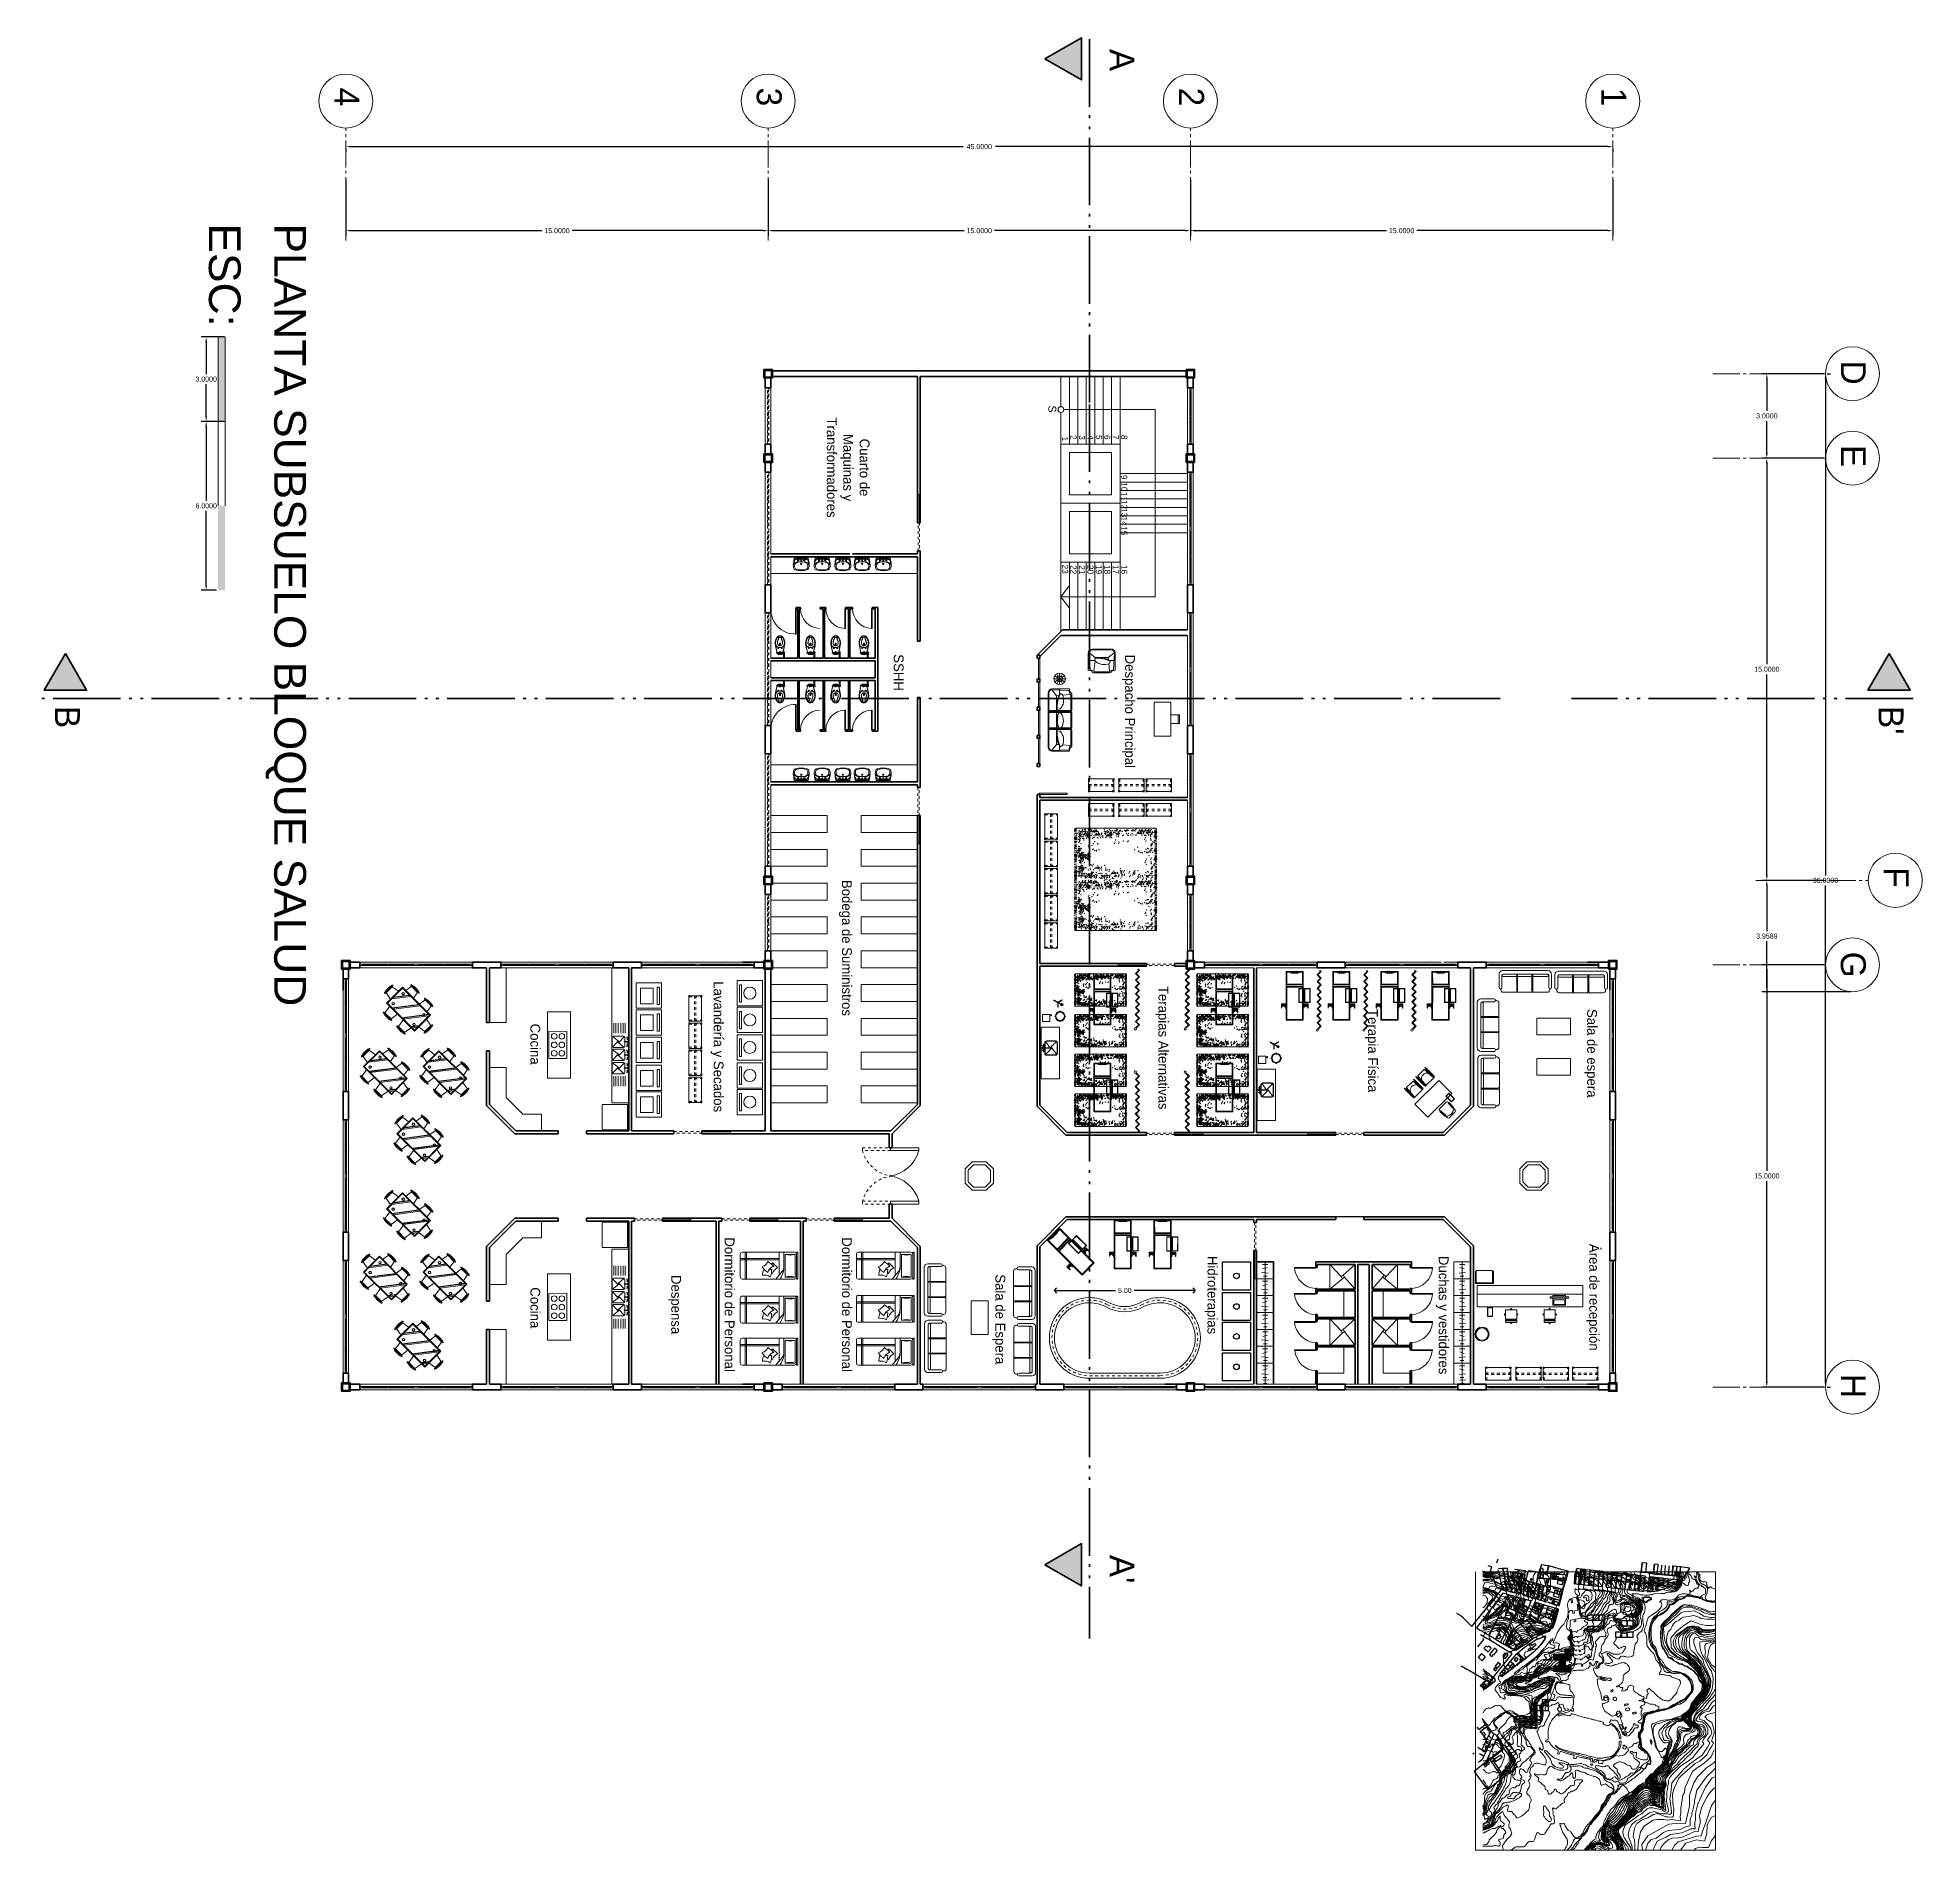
# Model space of a CAD drawing. Header units: metres. Extents: x 78 to 178, y -74 to 157.
# Drawn here: x 91.6 to 158.6, y -14.8 to 49.5 of the extents above; entities that cross this region are included whole.
import ezdxf
from ezdxf.enums import TextEntityAlignment as Align

# ---------------------------------------------------------------- set-up
doc = ezdxf.new("R2010")
doc.units = ezdxf.units.M
for name, pattern in [('ACAD_ISO03W100', [30, 12, -18]), ('ACAD_ISO04W100', [30, 24, -3, 0, -3]), ('ACAD_ISO05W100', [33, 24, -3, 0, -3, 0, -3]), ('HIDDEN5', [0.07, 0.04, -0.03])]:
    doc.linetypes.add(name, pattern=pattern)
for name, color, linetype, lineweight in [('00L1Fina', 253, 'Continuous', 9), ('01_Fina', 252, 'Continuous', 15), ('03_Fina', 7, 'Continuous', 9), ('Acotación', 250, 'Continuous', 9), ('Cortes', 7, 'Continuous', 40), ('envolvente', 164, 'Continuous', 60), ('Escaleras', 232, 'Continuous', 9), ('Estructura', 1, 'Continuous', 60), ('Lámina', 7, 'Continuous', 30), ('mobiliario', 252, 'Continuous', 9), ('Niveles', 250, 'Continuous', 30), ('puertas', 15, 'Continuous', 9), ('Texto', 250, 'Continuous', 9), ('ventanas', 132, 'Continuous', 9)]:
    doc.layers.add(name, color=color, linetype=linetype, lineweight=lineweight)
doc.layers.add('modulos alternativos', color=10, linetype='Continuous')
doc.layers.add('Traza Urbana', color=7, linetype='Continuous')
doc.styles.add('Anotativo', font='arial.ttf')
doc.styles.add('ITALICT', font='ITALICT', dxfattribs={"height": 0.2})
doc.dimstyles.new('cotas alberca', dxfattribs={"dimtxt": 0.18, "dimasz": 0.18, "dimexe": 0.18, "dimexo": 0.0625, "dimgap": 0.09, "dimtad": 0, "dimzin": 0, "dimdsep": 46, "dimtxsty": 'Standard', "dimblk": 'OPEN90', "dimcen": 0.09, "dimse1": 1, "dimse2": 1, "dimadec": 0, "dimazin": 0, "dimtfac": 1, "dimtofl": 0, "dimtmove": 0, "dimatfit": 3, "dimldrblk": 'OPEN90', "dimfxl": 1, "dimtolj": 1, "dimtzin": 0, "dimarcsym": 0})
doc.dimstyles.get("Standard").update_dxf_attribs({"dimtxt": 0.18, "dimasz": 0.18, "dimexe": 0.18, "dimexo": 0.0625, "dimgap": 0.09, "dimtad": 0, "dimtih": 1, "dimtoh": 1, "dimdec": 4, "dimzin": 0, "dimdsep": 46, "dimtxsty": 'Standard', "dimcen": 0.09, "dimadec": 0, "dimazin": 0, "dimtfac": 1, "dimtdec": 4, "dimtofl": 0, "dimtmove": 0, "dimatfit": 3, "dimfxl": 1, "dimtolj": 1, "dimtzin": 0, "dimarcsym": 0})

msp = doc.modelspace()

# ---------------------------------------------------------------- texts
at = {"layer": '01_Fina', "color": 252, "linetype": 'Continuous', "lineweight": 9, "true_color": 0x939598}
msp.add_text('915', height=0.033448, rotation=256.7073056, dxfattribs=at).set_placement((148.69137, -10.06496))
at = {"layer": 'Acotación', "attachment_point": 1, "rotation": 270}
for s, width, insert, char_height in [('A', 0.6267063, (130.56914, 49.14501), 0.8858), ('4', 0.6267063, (103.03937, 47.76872), 0.8858), ('3', 0.6267063, (118.03937, 47.76872), 0.8858), ('2', 0.6267063, (133.03937, 47.76872), 0.8858), ('1', 0.6267063, (148.03937, 47.76872), 0.8858), ('D', 0.6267063, (156.54549, 38.0732), 0.8858), ('E', 0.6267063, (156.54549, 35.0732), 0.8858), ('B', 0.8858034, (93.11163, 25.80495), 0.8858), ("B'", 0.6267063, (157.88613, 25.80495), 0.885803), ('F', 0.8858034, (158.06703, 20.0732), 0.8858), ('G', 0.6267063, (156.54549, 17.0732), 0.8858), ('H', 0.8858034, (156.54549, 2.0732), 0.8858), ("A'", 0.6267063, (130.56914, -4.3518), 0.885803)]:
    msp.add_mtext_dynamic_manual_height_columns(s, width=width, gutter_width=4.42902, heights=[0], dxfattribs=dict(at, insert=insert, char_height=char_height))
at = {"layer": 'Escaleras', "rotation": 270}
for s, width, gutter_width, heights, insert, char_height, attachment_point in [('S', 0.076154, 1.39207, [0], (127.78988, 36.22927), 0.27841, 3), ('1', 0.0592353, 1.0828, [0], (128.21391, 35.37158), 0.21656, 1), ('2', 0.0592353, 1.0828, [0], (128.51391, 35.42439), 0.21656, 1), ('3', 0.0592353, 1.0828, [0], (128.81391, 35.4188), 0.21656, 1), ('4', 0.0592353, 1.0828, [0], (129.11391, 35.42824), 0.21656, 1), ('5', 0.0592353, 1.0828, [0], (129.41391, 35.42824), 0.21656, 1), ('6', 0.2165606, 1.0828, [0], (129.71391, 35.42824), 0.21656, 1), ('7', 0.0592353, 1.0828, [0], (130.01391, 35.42824), 0.21656, 1), ('8', 0.0592353, 1.0828, [0], (130.31391, 35.42824), 0.21656, 1), ('9', 0.0592353, 1.0828, [0], (130.31391, 34.00838), 0.21656, 1), ('10', 0.0592353, 1.0828, [0], (130.31391, 33.74555), 0.216561, 1), ('13', 0.0592353, 1.0828, [0], (130.31391, 32.82696), 0.216561, 1), ('11', 0.0592353, 1.0828, [0], (130.31391, 33.40838), 0.216561, 1), ('12', 0.0592353, 1.0828, [0], (130.31391, 33.12077), 0.216561, 1), ('15', 0.0592353, 1.0828, [0], (130.31391, 32.18359), 0.216561, 1), ('14', 0.2165606, 1.0828, [0], (130.31391, 32.52696), 0.216561, 1), ('23', 0.0592353, 1.0828, [0], (128.21391, 30.82377), 0.216561, 1), ('20', 0.0592353, 1.0828, [0], (129.11391, 30.80913), 0.216561, 1), ('22', 0.2165606, 1.0828, [0.21745], (128.51391, 30.80528), 0.216561, 1), ('21', 0.0592353, 1.0828, [0], (128.81391, 30.79968), 0.216561, 1), ('19', 0.0592353, 1.0828, [0], (129.41391, 30.80913), 0.216561, 1), ('18', 0.2165606, 1.0828, [0.22114], (129.71391, 30.80913), 0.216561, 1), ('17', 0.0592353, 1.0828, [0], (130.01391, 30.80913), 0.216561, 1), ('16', 0.0592353, 1.0828, [0], (130.31391, 30.80913), 0.216561, 1)]:
    msp.add_mtext_dynamic_manual_height_columns(s, width=width, gutter_width=gutter_width, heights=heights, dxfattribs=dict(at, insert=insert, char_height=char_height, attachment_point=attachment_point))
at = {"layer": 'Lámina', "color": 7, "linetype": 'Continuous', "style": 'Anotativo'}
for s, p in [('ESC:', (97.69389, 42.94317)), ('PLANTA SUBSUELO BLOQUE SALUD', (100.01544, 42.94317))]:
    msp.add_text(s, height=1.126519, rotation=270, dxfattribs=at).set_placement(p)
at = {"layer": 'Texto', "rotation": 270}
for s, insert, char_height, width, attachment_point in [('\\pxqc;Cuarto de Maquinas y Transformadores', (121.15821, 36.33481), 0.3495215, 4.1258443, 1), ('\\pxqc;SSHH', (122.36765, 29.05348), 0.349522, 4.1258443, 1), ('Despacho Principal', (130.58563, 27.62571), 0.3495215, 4.1464676, 1), ('\\pxqc;Bodega de Suministros', (120.5301, 20.33466), 0.3495215, 6.2562949, 1), ('Lavandería y Secados', (115.97151, 16.02385), 0.3495215, 5.1847745, 1), ('Terapias Alternativas', (131.77255, 15.85823), 0.3495215, 4.6263042, 1), ('Terapia Física', (139.21451, 15.03488), 0.3495215, 4.6263042, 1), ('Sala de espera', (146.99926, 15.03624), 0.3495215, 4.1258443, 1), ('Cocina', (109.46211, 14.51559), 0.349522, 5.1847745, 1), ('\\pxqc;Dormitorio de Personal', (116.36455, 7.66466), 0.3495215, 6.2562949, 1), ('\\pxqc;Dormitorio de Personal', (120.5301, 7.66466), 0.3495215, 6.2562949, 1), ('Hidroterapias', (133.51363, 6.26573), 0.3495215, 4.6263042, 1), ('Duchas y vestidores', (141.72742, 6.26573), 0.3495215, 4.6263042, 1), ('Área de recepción', (147.07331, 6.69395), 0.3495215, 4.1258443, 1), ('\\pxqc;Despensa', (114.46655, 7.66466), 0.3495215, 6.2562949, 1), ('Sala de Espera', (125.97973, 5.61084), 0.3495215, 4.1258443, 1), ('Cocina', (109.46211, 3.69643), 0.349522, 5.1847745, 3)]:
    msp.add_mtext(s, dxfattribs=dict(at, insert=insert, char_height=char_height, width=width, attachment_point=attachment_point))
at = {"layer": 'Traza Urbana', "color": 7, "linetype": 'Continuous'}
msp.add_text('H', height=0.02676, rotation=270, dxfattribs=at).set_placement((143.89767, -5.79011), align=Align.MIDDLE)
at = {"layer": 'Traza Urbana', "color": 216, "linetype": 'Continuous', "style": 'ITALICT'}
msp.add_text('agua', height=0.040137, rotation=89.2713167, dxfattribs=at).set_placement((143.31174, -11.48985), align=Align.MIDDLE)

# ---------------------------------------------------------------- blocks, each defined once
blk = doc.blocks.new('SE2')
at = {"layer": 'mobiliario'}
for p, q in [((118, 334), (118, 334)), ((118, 333), (118, 333)), ((119, 334), (124, 334)), ((119, 334), (119, 334)), ((121, 306), (121, 306)), ((124, 342), (124, 345)), ((124, 345), (124, 339)), ((124, 339), (129, 339)), ((125, 346), (125, 346)), ((125, 346), (126, 346)), ((130, 346), (125, 346)), ((125, 337), (125, 339)), ((125, 339), (125, 339)), ((125, 339), (125, 339)), ((125, 339), (125, 339)), ((125, 339), (125, 339)), ((125, 339), (125, 339)), ((125, 339), (125, 339)), ((125, 336), (125, 337)), ((125, 335), (125, 335)), ((126, 346), (129, 346)), ((126, 338), (129, 338)), ((154, 393), (128, 393)), ((128, 393), (128, 393)), ((129, 346), (130, 346)), ((129, 339), (133, 339)), ((129, 339), (129, 338)), ((131, 339), (131, 345)), ((131, 342), (131, 339)), ((133, 339), (133, 338)), ((135, 378), (135, 378)), ((135, 378), (135, 378)), ((135, 378), (136, 378)), ((136, 385), (142, 387)), ((136, 378), (136, 385)), ((136, 384), (136, 385)), ((136, 385), (136, 385)), ((136, 385), (136, 385)), ((136, 385), (136, 385)), ((136, 385), (136, 385)), ((136, 379), (136, 378)), ((141, 375), (136, 378)), ((136, 378), (136, 378)), ((146, 314), (137, 314)), ((137, 305), (137, 305)), ((145, 305), (137, 305)), ((143, 320), (140, 320)), ((141, 320), (140, 320)), ((146, 378), (141, 375)), ((141, 375), (141, 375)), ((141, 375), (141, 375)), ((141, 375), (141, 375)), ((141, 375), (141, 375)), ((141, 375), (141, 375)), ((142, 388), (142, 388)), ((142, 388), (142, 388)), ((142, 387), (142, 388)), ((142, 387), (147, 384)), ((142, 387), (142, 387)), ((142, 387), (142, 387)), ((142, 320), (143, 320)), ((145, 305), (145, 305)), ((147, 384), (146, 378)), ((146, 378), (146, 378)), ((146, 378), (146, 378)), ((147, 377), (146, 378)), ((147, 384), (147, 384)), ((147, 384), (147, 384)), ((147, 384), (147, 384)), ((147, 384), (147, 384)), ((147, 384), (147, 384)), ((147, 377), (147, 377)), ((147, 377), (147, 377)), ((149, 339), (153, 339)), ((149, 338), (149, 339)), ((152, 346), (153, 346)), ((152, 342), (152, 345)), ((152, 345), (152, 339)), ((153, 346), (154, 346)), ((157, 346), (153, 346)), ((154, 393), (154, 393)), ((154, 346), (156, 346)), ((154, 339), (154, 338)), ((154, 339), (158, 339)), ((156, 346), (157, 346)), ((158, 339), (157, 337)), ((157, 337), (157, 336)), ((158, 339), (158, 345)), ((158, 342), (158, 339)), ((158, 339), (158, 339)), ((158, 339), (158, 339)), ((158, 339), (158, 339)), ((158, 335), (158, 335)), ((159, 334), (164, 334)), ((164, 334), (164, 334)), ((165, 333), (164, 333)), ((130, 271), (130, 255)), ((140, 257), (141, 257)), ((141, 303), (141, 302)), ((143, 257), (141, 257)), ((152, 255), (152, 270))]:
    blk.add_line(p, q, dxfattribs=at)
for radius in [6.7, 4.32, 4.11, 4.13, 4.15, 4.16, 4.18, 4.2, 4.22, 4.23, 4.25, 4.27, 4.29, 4.3, 4.36, 3.54, 3.4]:
    blk.add_circle((141, 381), radius, dxfattribs=at)
for centre, radius, start, end in [((414, 275), 313, 163.2334, 173.7464), ((456, 282), 351, 163.9463, 175.9972), ((170, 302), 64.3, 175.9969, 184.8615), ((417, 275), 316, 160.6694, 162.8369), ((414, 275), 313, 162.7735, 163.1187), ((141, 307), 34.6, 131.7258, 132.3304), ((118, 333), 0.431, 89.3673, 131.099), ((119, 333), 0.429, 90.4112, 151.5615), ((118, 334), 0.404, 269.3463, 330.6492), ((456, 282), 351, 162.4445, 163.9463), ((141, 305), 20, 9.2548, 175.9387), ((128, 386), 7.11, 90, 162.4418), ((456, 282), 351, 162.4418, 162.4445), ((125, 345), 0.8, 90, 180.8185), ((125, 345), 0.8, 89.1815, 180), ((124, 335), 1, 270, 0), ((125, 339), 0.2, 180.8185, 196.1443), ((130, 345), 0.8, 26.429, 90), ((130, 345), 0.8, 358.3631, 89.1815), ((133, 339), 0.2, 0, 90), ((141, -2321), 2659, 89.8216, 90.175), ((141, 381), 6.5, 146.3804, 205.3983), ((141, 381), 6.5, 206.3804, 265.3983), ((141, 381), 6.5, 86.3804, 145.3983), ((255, 320), 119, 182.9967, 187.144), ((141, 381), 6.5, 266.3804, 325.3983), ((142, 320), 0.131, 196.9872, 222.103), ((141, 320), 0.131, 317.9323, 342.9776), ((141, 381), 6.5, 26.3804, 85.3983), ((30, 320), 116, 352.8086, 357.0508), ((141, 381), 6.5, 326.3804, 25.3983), ((149, 339), 0.2, 90, 180), ((152, 345), 0.8, 90, 180.8185), ((153, 345), 0.8, 89.1815, 180), ((153, 339), 0.2, 0, 90), ((152, 888), 550, 270.1875, 270.5141), ((154, 386), 7.11, 17.5582, 90), ((157, 345), 0.8, 26.429, 90), ((157, 345), 0.8, 358.3631, 89.1815), ((158, 339), 0.2, 343.8557, 359.1815), ((159, 335), 1, 180, 270), ((-173, 282), 351, 17.5555, 17.5582), ((-173, 282), 351, 16.0537, 17.5555), ((-173, 282), 351, 4.0028, 16.0537), ((-135, 275), 316, 17.1303, 19.3306), ((164, 333), 0.429, 28.4386, 89.5888), ((165, 333), 0.435, 49.0875, 90.4462), ((142, 308), 34.3, 47.6682, 48.2772), ((-132, 275), 313, 16.8408, 17.2004), ((-132, 275), 313, 6.2485, 16.8299), ((112, 302), 64.3, 355.0124, 4.0031), ((197, 307), 91.2, 208.3551, 213.0094), ((140, 270), 23.5, 213.0094, 272.1861), ((129, 255), 1.6, 238.4381, 0), ((129, 271), 1.6, 0, 37.067), ((146, 294), 36.8, 245.3845, 256.7621), ((146, 294), 36.8, 256.7621, 258.2805), ((146, 294), 36.8, 258.2805, 261.1157), ((141, 302), 0.206, 263.4365, 309.8712), ((141, 302), 0.206, 230.1288, 276.5635), ((141, 234), 12.3, 90, 92.1861), ((141, 234), 12.3, 87.8139, 90), ((143, 270), 23.5, 267.8139, 326.9906), ((137, 294), 36.8, 278.8843, 281.7195), ((137, 294), 36.8, 281.7195, 283.2379), ((137, 294), 36.8, 283.2379, 294.6155), ((154, 270), 1.6, 142.0152, 180), ((154, 255), 1.6, 180, 301.5619), ((86, 307), 91.2, 326.9906, 331.7101)]:
    blk.add_arc(centre, radius, start, end, dxfattribs=at)
blk.add_ellipse((166, 323), major_axis=(-15.7, 31.4), ratio=0.110156, start_param=-1.280538, end_param=-1.272211, dxfattribs=at)
for points in [[(141, 244), (141, 244), (141, 244), (126, 243), (118, 256), (104, 277), (102, 302), (102, 302), (102, 303), (102, 305), (103, 308)], [(141, 244), (141, 244), (142, 244), (157, 243), (165, 256), (179, 277), (180, 302), (180, 302), (180, 303), (180, 305), (180, 308)]]:
    blk.add_rational_spline(points, [1, 0.999818026965, 1, 0.869595072185, 1, 0.965853886877, 1, 0.999997543195, 1, 0.96771874759, 0.94216281398], degree=2, knots=[0, 0, 0, 0.004294, 0.004294, 0.32836, 0.32836, 0.929345, 0.929345, 0.934486, 0.934486, 1, 1, 1], dxfattribs=at)
for points, weights in [([(103, 308), (103, 310), (103, 313)], [0.94216281398, 0.922339074528, 0.90656203066]), ([(180, 308), (180, 310), (179, 313)], [0.94216281398, 0.922518420865, 0.906847833249])]:
    blk.add_rational_spline(points, weights, degree=2, dxfattribs=at)
for points, knots in [([(128, 253), (126, 254), (125, 255), (122, 257), (122, 258), (120, 259), (120, 260), (118, 262), (117, 263), (115, 266), (114, 268), (112, 271), (112, 273), (110, 277), (110, 278), (109, 282), (108, 284), (107, 287), (107, 289), (106, 293), (106, 295), (106, 299), (106, 300), (106, 304), (106, 306), (106, 309), (107, 310), (107, 311), (107, 312), (108, 315), (108, 317), (109, 320), (109, 321), (110, 322), (110, 322), (110, 323), (111, 324), (111, 325), (112, 326), (112, 327), (113, 328), (114, 330), (115, 330), (116, 332), (117, 332), (117, 333)], [0, 0, 0, 0, 0.0625, 0.0625, 0.09375, 0.09375, 0.125, 0.125, 0.1875, 0.1875, 0.25, 0.25, 0.3125, 0.3125, 0.375, 0.375, 0.4375, 0.4375, 0.5, 0.5, 0.5625, 0.5625, 0.625, 0.625, 0.6875, 0.6875, 0.71875, 0.71875, 0.75, 0.75, 0.8125, 0.8125, 0.84375, 0.84375, 0.859375, 0.859375, 0.875, 0.875, 0.90625, 0.90625, 0.9375, 0.9375, 0.96875, 0.96875, 1, 1, 1, 1]), ([(121, 306), (121, 305), (121, 305), (121, 303), (121, 302), (121, 300), (121, 299), (122, 296), (122, 294), (122, 291), (123, 290), (123, 287), (124, 286), (125, 283), (125, 282), (126, 279), (127, 277), (128, 275), (129, 274), (130, 272)], [0, 0, 0, 0, 0.0625, 0.0625, 0.125, 0.125, 0.25, 0.25, 0.375, 0.375, 0.5, 0.5, 0.625, 0.625, 0.75, 0.75, 0.875, 0.875, 1, 1, 1, 1]), ([(125, 337), (125, 337), (125, 337), (125, 338), (125, 338), (125, 338), (125, 338), (125, 338), (125, 338), (125, 338), (125, 338), (126, 338), (126, 338), (126, 338), (126, 338), (126, 338), (126, 338), (126, 338)], [0, 0, 0, 0, 0.125, 0.125, 0.25, 0.25, 0.375, 0.375, 0.5, 0.5, 0.625, 0.625, 0.75, 0.75, 0.875, 0.875, 1, 1, 1, 1]), ([(125, 335), (125, 335), (125, 335), (125, 335), (125, 336), (125, 336), (125, 336), (125, 336), (125, 336), (125, 336)], [0, 0, 0, 0, 0.25, 0.25, 0.5, 0.5, 0.75, 0.75, 1, 1, 1, 1]), ([(140, 320), (140, 320), (140, 320), (139, 320), (139, 320), (139, 320), (138, 319), (138, 319), (137, 319), (137, 318), (137, 318), (136, 317), (136, 317), (136, 317), (136, 316), (136, 316), (136, 316), (136, 315), (136, 314), (137, 314)], [0, 0, 0, 0, 0.0625, 0.0625, 0.125, 0.125, 0.25, 0.25, 0.375, 0.375, 0.5, 0.5, 0.625, 0.625, 0.6875, 0.6875, 0.75, 0.75, 1, 1, 1, 1]), ([(141, 303), (141, 303), (141, 303), (140, 303), (140, 303), (139, 303), (139, 303), (138, 303), (138, 303), (138, 303), (138, 303), (138, 303), (138, 303), (138, 303), (138, 304), (138, 304), (138, 304), (137, 305)], [0, 0, 0, 0, 0.125, 0.125, 0.25, 0.25, 0.5, 0.5, 0.5625, 0.5625, 0.625, 0.625, 0.6875, 0.6875, 0.75, 0.75, 1, 1, 1, 1]), ([(141, 302), (141, 302), (140, 302), (139, 303), (139, 303), (138, 303), (138, 303), (138, 303), (138, 303), (138, 303), (138, 303), (138, 303), (138, 303), (138, 304), (138, 304), (137, 305)], [0, 0, 0, 0, 0.25, 0.25, 0.5, 0.5, 0.5625, 0.5625, 0.625, 0.625, 0.6875, 0.6875, 0.75, 0.75, 1, 1, 1, 1]), ([(141, 320), (141, 320), (141, 321), (141, 321), (141, 321), (141, 321), (141, 321), (141, 321), (141, 321), (141, 321), (141, 321), (141, 321), (141, 321), (141, 321), (141, 321), (141, 321), (141, 320), (141, 320)], [0, 0, 0, 0, 0.25, 0.25, 0.375, 0.375, 0.4375, 0.4375, 0.5, 0.5, 0.5625, 0.5625, 0.625, 0.625, 0.75, 0.75, 1, 1, 1, 1]), ([(141, 320), (141, 320), (141, 320), (141, 320), (141, 320), (141, 320), (141, 320), (141, 320), (141, 320), (141, 320)], [0, 0, 0, 0, 0.125, 0.125, 0.25, 0.25, 0.5, 0.5, 1, 1, 1, 1]), ([(142, 320), (142, 320), (142, 320), (142, 320), (142, 320), (142, 320), (142, 320), (141, 320), (141, 320), (141, 320)], [0, 0, 0, 0, 0.5, 0.5, 0.75, 0.75, 0.875, 0.875, 1, 1, 1, 1]), ([(141, 303), (141, 303), (142, 303), (142, 303), (142, 303), (143, 303), (143, 303), (144, 303), (144, 303), (144, 303), (144, 303), (145, 303), (145, 303), (145, 303), (145, 304), (145, 304), (145, 304), (145, 305)], [0, 0, 0, 0, 0.125, 0.125, 0.25, 0.25, 0.5, 0.5, 0.5625, 0.5625, 0.625, 0.625, 0.6875, 0.6875, 0.75, 0.75, 1, 1, 1, 1]), ([(141, 302), (142, 302), (142, 302), (143, 303), (144, 303), (144, 303), (144, 303), (144, 303), (144, 303), (145, 303), (145, 303), (145, 303), (145, 303), (145, 304), (145, 304), (145, 305)], [0, 0, 0, 0, 0.25, 0.25, 0.5, 0.5, 0.5625, 0.5625, 0.625, 0.625, 0.6875, 0.6875, 0.75, 0.75, 1, 1, 1, 1]), ([(143, 320), (143, 320), (143, 320), (143, 320), (143, 320), (144, 320), (144, 319), (145, 319), (145, 319), (146, 318), (146, 318), (146, 317), (146, 317), (146, 317), (146, 316), (146, 316), (146, 316), (146, 315), (146, 314), (146, 314)], [0, 0, 0, 0, 0.0625, 0.0625, 0.125, 0.125, 0.25, 0.25, 0.375, 0.375, 0.5, 0.5, 0.625, 0.625, 0.6875, 0.6875, 0.75, 0.75, 1, 1, 1, 1]), ([(153, 271), (153, 271), (154, 272), (154, 273), (155, 274), (156, 276), (157, 278), (158, 281), (158, 282), (159, 285), (160, 287), (160, 290), (161, 292), (161, 295), (161, 297), (161, 300), (162, 302), (161, 304), (161, 305), (161, 306), (161, 306), (161, 307), (161, 307), (161, 308), (161, 308), (161, 308)], [0, 0, 0, 0, 0.0625, 0.0625, 0.125, 0.125, 0.25, 0.25, 0.375, 0.375, 0.5, 0.5, 0.625, 0.625, 0.75, 0.75, 0.875, 0.875, 0.9375, 0.9375, 0.96875, 0.96875, 0.984375, 0.984375, 1, 1, 1, 1]), ([(165, 333), (167, 332), (168, 330), (170, 327), (171, 326), (172, 324), (172, 323), (173, 322), (173, 322), (173, 320), (173, 320), (174, 317), (175, 315), (176, 311), (176, 310), (176, 306), (176, 304), (177, 300), (176, 298), (176, 295), (176, 293), (176, 289), (175, 287), (174, 284), (174, 282), (173, 278), (172, 277), (171, 273), (170, 271), (169, 268), (168, 266), (166, 264), (166, 263), (165, 262), (164, 261), (163, 260), (162, 259), (161, 258), (160, 257), (158, 255), (156, 254), (155, 253)], [0, 0, 0, 0, 0.0625, 0.0625, 0.125, 0.125, 0.140625, 0.140625, 0.15625, 0.15625, 0.1875, 0.1875, 0.25, 0.25, 0.3125, 0.3125, 0.375, 0.375, 0.4375, 0.4375, 0.5, 0.5, 0.5625, 0.5625, 0.625, 0.625, 0.6875, 0.6875, 0.75, 0.75, 0.8125, 0.8125, 0.84375, 0.84375, 0.875, 0.875, 0.90625, 0.90625, 0.9375, 0.9375, 1, 1, 1, 1]), ([(156, 338), (157, 338), (157, 338), (157, 338), (157, 338), (157, 338), (157, 338), (157, 338), (157, 338), (157, 338), (157, 338), (157, 338), (157, 338), (157, 338), (157, 338), (157, 337), (157, 337), (157, 337)], [0, 0, 0, 0, 0.125, 0.125, 0.25, 0.25, 0.375, 0.375, 0.5, 0.5, 0.625, 0.625, 0.75, 0.75, 0.875, 0.875, 1, 1, 1, 1]), ([(157, 336), (157, 336), (157, 336), (157, 336), (157, 336), (157, 336), (158, 335), (158, 335), (158, 335), (158, 335)], [0, 0, 0, 0, 0.25, 0.25, 0.5, 0.5, 0.75, 0.75, 1, 1, 1, 1])]:
    blk.add_open_spline(points, degree=3, knots=knots, dxfattribs=at)
blk = doc.blocks.new('110-32-planta')
at = {"layer": 'mobiliario'}
for p, q in [((7.664, 4.264), (7.592, 4.264)), ((7.593, 4.25), (7.592, 4.264)), ((7.664, 4.25), (7.593, 4.25)), ((7.595, 4.247), (7.661, 4.247)), ((7.605, 4.057), (7.651, 4.057)), ((7.611, 4.123), (7.608, 4.123)), ((7.608, 4.109), (7.608, 4.123)), ((7.608, 4.109), (7.611, 4.109)), ((7.608, 4.108), (7.611, 4.108)), ((7.608, 4.056), (7.609, 4.057)), ((7.609, 4.057), (7.608, 4.057)), ((7.609, 4.056), (7.608, 4.056)), ((7.609, 4.057), (7.609, 4.057)), ((7.619, 4.056), (7.609, 4.056)), ((7.609, 4.053), (7.609, 4.056)), ((7.647, 4.053), (7.609, 4.053)), ((7.612, 4.05), (7.609, 4.053)), ((7.611, 4.123), (7.611, 4.247)), ((7.611, 4.123), (7.616, 4.123)), ((7.611, 4.109), (7.611, 4.123)), ((7.644, 4.05), (7.612, 4.05)), ((7.613, 4.042), (7.612, 4.05)), ((7.644, 4.042), (7.613, 4.042)), ((7.614, 4.041), (7.642, 4.041)), ((7.618, 4.123), (7.616, 4.123)), ((7.616, 4.105), (7.616, 4.123)), ((7.616, 4.123), (7.616, 4.123)), ((7.616, 4.106), (7.616, 4.123)), ((7.616, 4.105), (7.618, 4.105)), ((7.616, 4.104), (7.618, 4.104)), ((7.619, 4.123), (7.618, 4.123)), ((7.618, 4.105), (7.618, 4.123)), ((7.619, 4.123), (7.637, 4.123)), ((7.619, 4.106), (7.619, 4.123)), ((7.619, 4.106), (7.62, 4.105)), ((7.635, 4.041), (7.622, 4.041)), ((7.622, 4.04), (7.622, 4.041)), ((7.635, 4.041), (7.622, 4.041)), ((7.622, 4.04), (7.622, 4.041)), ((7.634, 4.04), (7.622, 4.04)), ((7.635, 4.04), (7.622, 4.04)), ((7.634, 4.04), (7.622, 4.04)), ((7.635, 4.04), (7.622, 4.04)), ((7.635, 4.04), (7.635, 4.041)), ((7.635, 4.04), (7.635, 4.041)), ((7.638, 4.123), (7.637, 4.123)), ((7.637, 4.106), (7.637, 4.123)), ((7.637, 4.106), (7.637, 4.105)), ((7.64, 4.123), (7.638, 4.123)), ((7.638, 4.105), (7.638, 4.123)), ((7.638, 4.105), (7.64, 4.105)), ((7.638, 4.104), (7.641, 4.104)), ((7.641, 4.123), (7.64, 4.123)), ((7.64, 4.105), (7.64, 4.123)), ((7.641, 4.123), (7.646, 4.123)), ((7.641, 4.106), (7.641, 4.123)), ((7.644, 4.05), (7.647, 4.053)), ((7.644, 4.042), (7.644, 4.05)), ((7.646, 4.123), (7.646, 4.247)), ((7.648, 4.123), (7.646, 4.123)), ((7.646, 4.109), (7.646, 4.123)), ((7.646, 4.109), (7.648, 4.109)), ((7.646, 4.108), (7.648, 4.108)), ((7.647, 4.057), (7.648, 4.057)), ((7.648, 4.057), (7.647, 4.056)), ((7.647, 4.053), (7.647, 4.056)), ((7.648, 4.109), (7.648, 4.123)), ((7.648, 4.057), (7.648, 4.057)), ((7.651, 4.057), (7.651, 4.057)), ((7.652, 4.101), (7.652, 4.102)), ((7.652, 4.101), (7.652, 4.059)), ((7.652, 4.101), (7.669, 4.101)), ((7.652, 4.058), (7.652, 4.059)), ((7.652, 4.059), (7.668, 4.059)), ((7.664, 4.25), (7.664, 4.264)), ((7.67, 4.079), (7.668, 4.079)), ((7.669, 4.061), (7.669, 4.061)), ((7.67, 4.099), (7.67, 4.099)), ((7.67, 4.059), (7.67, 4.059)), ((7.671, 4.101), (7.671, 4.101)), ((7.671, 4.061), (7.671, 4.061)), ((7.672, 4.104), (7.672, 4.105)), ((7.672, 4.105), (7.686, 4.105)), ((7.686, 4.104), (7.672, 4.104)), ((7.672, 4.104), (7.672, 4.096)), ((7.672, 4.099), (7.672, 4.099)), ((7.672, 4.096), (7.686, 4.096)), ((7.672, 4.088), (7.672, 4.096)), ((7.686, 4.088), (7.672, 4.088)), ((7.672, 4.088), (7.672, 4.072)), ((7.672, 4.072), (7.686, 4.072)), ((7.672, 4.064), (7.672, 4.072)), ((7.686, 4.064), (7.672, 4.064)), ((7.672, 4.064), (7.672, 4.056)), ((7.672, 4.059), (7.672, 4.059)), ((7.672, 4.056), (7.686, 4.056)), ((7.672, 4.055), (7.672, 4.056)), ((7.672, 4.055), (7.686, 4.055)), ((7.686, 4.105), (7.686, 4.104)), ((7.686, 4.096), (7.686, 4.104)), ((7.686, 4.096), (7.686, 4.088)), ((7.686, 4.072), (7.686, 4.088)), ((7.686, 4.072), (7.686, 4.064)), ((7.686, 4.056), (7.686, 4.064)), ((7.686, 4.056), (7.686, 4.055)), ((7.688, 4.103), (7.688, 4.102)), ((7.688, 4.102), (7.688, 4.094)), ((7.688, 4.096), (7.717, 4.096)), ((7.688, 4.094), (7.688, 4.088)), ((7.688, 4.088), (7.688, 4.072)), ((7.688, 4.072), (7.688, 4.066)), ((7.688, 4.066), (7.688, 4.058)), ((7.688, 4.063), (7.716, 4.063)), ((7.688, 4.058), (7.688, 4.057)), ((7.715, 4.08), (7.717, 4.08)), ((7.716, 4.08), (7.715, 4.08)), ((7.716, 4.08), (7.716, 4.08)), ((7.717, 4.08), (7.716, 4.08)), ((7.717, 4.099), (7.717, 4.097)), ((7.741, 4.099), (7.717, 4.099)), ((7.717, 4.097), (7.717, 4.091)), ((7.738, 4.097), (7.717, 4.097)), ((7.717, 4.091), (7.717, 4.08)), ((7.717, 4.091), (7.717, 4.091)), ((7.735, 4.091), (7.717, 4.091)), ((7.733, 4.091), (7.717, 4.091)), ((7.717, 4.08), (7.717, 4.069)), ((7.731, 4.08), (7.717, 4.08)), ((7.717, 4.069), (7.717, 4.068)), ((7.733, 4.069), (7.717, 4.069)), ((7.717, 4.068), (7.717, 4.063)), ((7.735, 4.068), (7.717, 4.068)), ((7.717, 4.065), (7.717, 4.065)), ((7.717, 4.063), (7.717, 4.06)), ((7.738, 4.063), (7.717, 4.063)), ((7.741, 4.06), (7.717, 4.06)), ((7.741, 4.084), (7.744, 4.067)), ((7.741, 4.084), (7.741, 4.084)), ((7.752, 4.102), (7.742, 4.088)), ((7.742, 4.088), (7.742, 4.088)), ((7.744, 4.067), (7.744, 4.067)), ((7.746, 4.064), (7.76, 4.054)), ((7.746, 4.064), (7.746, 4.064)), ((7.748, 4.085), (7.748, 4.075)), ((7.748, 4.085), (7.748, 4.075)), ((7.751, 4.083), (7.752, 4.083)), ((7.751, 4.083), (7.751, 4.077)), ((7.751, 4.077), (7.752, 4.077)), ((7.752, 4.102), (7.752, 4.102)), ((7.752, 4.083), (7.752, 4.081)), ((7.754, 4.081), (7.752, 4.081)), ((7.752, 4.079), (7.752, 4.077)), ((7.752, 4.079), (7.754, 4.079)), ((7.754, 4.083), (7.756, 4.083)), ((7.754, 4.083), (7.754, 4.081)), ((7.754, 4.079), (7.754, 4.077)), ((7.754, 4.077), (7.756, 4.077)), ((7.772, 4.107), (7.755, 4.104)), ((7.755, 4.104), (7.755, 4.104)), ((7.756, 4.083), (7.756, 4.077)), ((7.757, 4.083), (7.762, 4.083)), ((7.757, 4.083), (7.757, 4.077)), ((7.757, 4.077), (7.762, 4.077)), ((7.759, 4.081), (7.759, 4.079)), ((7.759, 4.081), (7.762, 4.081)), ((7.759, 4.079), (7.762, 4.079)), ((7.759, 4.079), (7.762, 4.079)), ((7.76, 4.054), (7.76, 4.054)), ((7.762, 4.083), (7.762, 4.081)), ((7.762, 4.081), (7.762, 4.079)), ((7.762, 4.079), (7.762, 4.077)), ((7.763, 4.083), (7.765, 4.083)), ((7.763, 4.083), (7.763, 4.077)), ((7.763, 4.077), (7.767, 4.077)), ((7.764, 4.053), (7.781, 4.056)), ((7.764, 4.053), (7.764, 4.053)), ((7.765, 4.083), (7.765, 4.079)), ((7.765, 4.079), (7.767, 4.079)), ((7.767, 4.083), (7.768, 4.083)), ((7.768, 4.077), (7.767, 4.083)), ((7.767, 4.079), (7.767, 4.077)), ((7.768, 4.083), (7.77, 4.079)), ((7.768, 4.077), (7.771, 4.077)), ((7.771, 4.083), (7.77, 4.079)), ((7.771, 4.083), (7.773, 4.083)), ((7.771, 4.077), (7.773, 4.083)), ((7.772, 4.107), (7.772, 4.107)), ((7.773, 4.083), (7.778, 4.083)), ((7.773, 4.083), (7.773, 4.077)), ((7.773, 4.077), (7.778, 4.077)), ((7.79, 4.096), (7.775, 4.106)), ((7.775, 4.106), (7.775, 4.106)), ((7.775, 4.081), (7.775, 4.079)), ((7.775, 4.081), (7.778, 4.081)), ((7.775, 4.079), (7.778, 4.079)), ((7.775, 4.079), (7.778, 4.079)), ((7.778, 4.083), (7.778, 4.081)), ((7.778, 4.081), (7.778, 4.079)), ((7.778, 4.079), (7.778, 4.077)), ((7.779, 4.083), (7.781, 4.083)), ((7.781, 4.08), (7.779, 4.083)), ((7.781, 4.08), (7.779, 4.077)), ((7.779, 4.077), (7.781, 4.077)), ((7.782, 4.082), (7.781, 4.083)), ((7.782, 4.078), (7.781, 4.077)), ((7.781, 4.056), (7.781, 4.056)), ((7.782, 4.082), (7.783, 4.083)), ((7.782, 4.078), (7.783, 4.077)), ((7.783, 4.08), (7.785, 4.083)), ((7.783, 4.083), (7.785, 4.083)), ((7.783, 4.08), (7.785, 4.077)), ((7.783, 4.077), (7.785, 4.077)), ((7.784, 4.058), (7.794, 4.072)), ((7.784, 4.058), (7.784, 4.058)), ((7.788, 4.085), (7.788, 4.075)), ((7.788, 4.085), (7.788, 4.075)), ((7.79, 4.096), (7.79, 4.096)), ((7.794, 4.076), (7.791, 4.093)), ((7.792, 4.093), (7.791, 4.093)), ((7.794, 4.1), (7.795, 4.1)), ((7.794, 4.076), (7.795, 4.076)), ((7.794, 4.072), (7.794, 4.072)), ((7.794, 4.06), (7.795, 4.06)), ((7.795, 4.098), (7.795, 4.1)), ((7.795, 4.1), (7.795, 4.098)), ((7.795, 4.1), (7.796, 4.1)), ((7.795, 4.1), (7.795, 4.1)), ((7.795, 4.06), (7.795, 4.062)), ((7.795, 4.061), (7.795, 4.06)), ((7.795, 4.06), (7.796, 4.06)), ((7.795, 4.06), (7.795, 4.06)), ((7.796, 4.1), (7.797, 4.099)), ((7.796, 4.061), (7.796, 4.06)), ((7.797, 4.06), (7.796, 4.061)), ((7.796, 4.061), (7.796, 4.061)), ((7.797, 4.099), (7.798, 4.1)), ((7.797, 4.099), (7.797, 4.099)), ((7.798, 4.061), (7.797, 4.06)), ((7.797, 4.06), (7.797, 4.06)), ((7.809, 4.103), (7.798, 4.103)), ((7.798, 4.092), (7.798, 4.103)), ((7.798, 4.103), (7.798, 4.103)), ((7.809, 4.103), (7.798, 4.103)), ((7.798, 4.1), (7.798, 4.1)), ((7.798, 4.1), (7.798, 4.099)), ((7.798, 4.099), (7.798, 4.099)), ((7.809, 4.092), (7.798, 4.092)), ((7.798, 4.092), (7.798, 4.092)), ((7.809, 4.068), (7.798, 4.068)), ((7.798, 4.068), (7.798, 4.065)), ((7.809, 4.065), (7.798, 4.065)), ((7.798, 4.056), (7.798, 4.065)), ((7.798, 4.06), (7.798, 4.061)), ((7.798, 4.061), (7.798, 4.061)), ((7.798, 4.06), (7.798, 4.06)), ((7.809, 4.056), (7.798, 4.056)), ((7.798, 4.056), (7.798, 4.056)), ((7.809, 4.056), (7.798, 4.056)), ((7.809, 4.088), (7.8, 4.088)), ((7.809, 4.103), (7.809, 4.103)), ((7.811, 4.102), (7.809, 4.103)), ((7.809, 4.088), (7.809, 4.092)), ((7.809, 4.065), (7.809, 4.068)), ((7.811, 4.058), (7.809, 4.056)), ((7.809, 4.056), (7.809, 4.056)), ((7.811, 4.102), (7.811, 4.099)), ((7.811, 4.096), (7.811, 4.099)), ((7.811, 4.097), (7.83, 4.097)), ((7.811, 4.096), (7.811, 4.082)), ((7.811, 4.075), (7.811, 4.082)), ((7.811, 4.075), (7.811, 4.062)), ((7.811, 4.062), (7.83, 4.062)), ((7.811, 4.059), (7.811, 4.062)), ((7.811, 4.059), (7.811, 4.058)), ((7.83, 4.062), (7.83, 4.097)), ((7.835, 4.087), (7.893, 4.089)), ((7.835, 4.073), (7.835, 4.087)), ((7.835, 4.073), (7.893, 4.071)), ((7.893, 4.071), (7.893, 4.089)), ((7.895, 4.073), (7.895, 4.086))]:
    blk.add_line(p, q, dxfattribs=at)
for radius in [0.0327, 0.0328, 0.0323, 0.0237, 0.0236]:
    blk.add_circle((7.768, 4.08), radius, dxfattribs=at)
for centre, radius, start, end in [((7.595, 4.25), 0.0024, 183, 270), ((7.658, 4.08), 0.0576, 150.61714, 203.44643), ((7.607, 4.109), 0.0016, 330.61714, 0), ((7.614, 4.043), 0.00154, 181.5, 270), ((7.622, 4.041), 0.000384, 98.70506, 180), ((7.622, 4.041), 0.000384, 98.70506, 180), ((7.628, 4.117), 0.0776, 265.60704, 274.39296), ((7.622, 4.04), 0.000384, 180, 265.60704), ((7.628, 4.117), 0.0776, 265.60704, 274.39296), ((7.622, 4.04), 0.000384, 180, 265.60704), ((7.634, 4.041), 0.000384, 0, 81.29494), ((7.634, 4.041), 0.000384, 0, 81.29494), ((7.634, 4.04), 0.000384, 274.39296, 0), ((7.634, 4.04), 0.000384, 274.39296, 0), ((7.642, 4.043), 0.00154, 270, 358.5), ((7.65, 4.109), 0.0016, 180, 209.38286), ((7.598, 4.08), 0.0576, 23.26067, 29.38286), ((7.661, 4.25), 0.0024, 270, 357), ((7.686, 4.103), 0.0024, 0, 90), ((7.686, 4.057), 0.0024, 270, 0), ((7.768, 4.08), 0.0364, 162.27792, 179.60704), ((7.768, 4.08), 0.0364, 180.39296, 197.72208), ((7.768, 4.08), 0.0386, 37.58761, 149.61018), ((7.768, 4.08), 0.0392, 36.95981, 150.08933), ((7.768, 4.08), 0.0386, 210.38982, 322.41239), ((7.768, 4.08), 0.0392, 209.91067, 323.04019), ((7.768, 4.076), 0.0364, 144.66075, 154.58894), ((7.768, 4.084), 0.0364, 205.41106, 215.33925), ((7.768, 4.08), 0.0331, 37.7664, 143.74924), ((7.768, 4.08), 0.0331, 216.25058, 322.2336), ((7.768, 3.841), 0.244, 85.25656, 94.74344), ((7.768, 3.841), 0.244, 85.28419, 94.71581), ((7.768, 4.318), 0.244, 265.25656, 274.74344), ((7.768, 4.318), 0.244, 265.28419, 274.71581), ((7.762, 4.077), 0.00385, 92.70922, 140.89423), ((7.778, 4.077), 0.00385, 92.4307, 140.87814), ((7.825, 4.074), 0.0168, 52.44424, 69.90809), ((7.825, 4.086), 0.0168, 290.09191, 307.55576), ((7.893, 4.086), 0.00218, 0, 91.51349), ((7.893, 4.073), 0.00218, 268.48651, 0)]:
    blk.add_arc(centre, radius, start, end, dxfattribs=at)
for centre, major_axis, ratio, start_param, end_param in [((7.61, 4.109), (0.00002, -0.0016), 0.867575, 1.047329, 1.560144), ((7.614, 4.106), (-0.00136, -0.00084), 0.672539, 1.810935, 2.399788), ((7.615, 4.105), (0, -0.0016), 0.555192, 1.136169, 1.570796), ((7.618, 4.105), (0, -0.0016), 0.442697, 1.136169, 1.570796), ((7.639, 4.105), (0, -0.0016), 0.442697, 4.712389, 5.147016), ((7.641, 4.105), (0, -0.0016), 0.555192, 4.712389, 5.147016), ((7.642, 4.106), (0.00136, -0.00084), 0.672539, 3.883398, 4.47225), ((7.647, 4.109), (-0.00002, -0.0016), 0.867575, 4.723041, 5.235856), ((7.686, 4.102), (0.0024, 0), 0.866211, 0, 1.570796), ((7.686, 4.094), (0.0024, 0), 0.866211, 0, 1.570796), ((7.686, 4.088), (0.0024, 0), 0.000372, 0, 1.570796), ((7.686, 4.072), (0.0024, 0), 0.000372, 0, 1.570796), ((7.686, 4.066), (0.0024, 0), 0.865839, 4.712389, 6.283185), ((7.686, 4.058), (0.0024, 0), 0.865839, 4.712389, 6.283185), ((7.733, 4.091), (0.00454, -0.00145), 0.049859, 4.728321, 5.571018), ((7.733, 4.069), (-0.00454, -0.00145), 0.049859, 3.85376, 4.696457), ((7.735, 4.096), (0.00431, -0.00205), 0.842581, 5.093142, 5.602811), ((7.735, 4.064), (-0.00431, -0.00205), 0.842581, 3.821967, 4.331636), ((7.738, 4.101), (0.00389, -0.00276), 0.816245, 5.237054, 5.600949), ((7.738, 4.059), (-0.00389, -0.00276), 0.816245, 3.823829, 4.187724), ((7.746, 4.085), (-0.00449, 0.00101), 0.999955, 5.890502, 6.675869), ((7.745, 4.085), (0.00101, 0.00449), 0.999955, 1.178113, 1.96348), ((7.749, 4.068), (-0.00389, -0.00246), 0.999955, 5.890502, 6.675869), ((7.748, 4.068), (-0.00246, 0.00389), 0.999955, 1.178113, 1.96348), ((7.756, 4.099), (-0.00246, 0.00389), 0.999955, 5.890502, 6.675869), ((7.755, 4.099), (0.00389, 0.00246), 0.999955, 1.178113, 1.96348), ((7.763, 4.058), (-0.00101, -0.00449), 0.999955, 5.890502, 6.675869), ((7.763, 4.057), (-0.00449, 0.00101), 0.999955, 1.178113, 1.96348), ((7.773, 4.102), (0.00101, 0.00449), 0.999955, 5.890502, 6.675869), ((7.773, 4.102), (0.00449, -0.00101), 0.999955, 1.178113, 1.96348), ((7.78, 4.061), (0.00246, -0.00389), 0.999955, 5.890502, 6.675869), ((7.78, 4.06), (-0.00389, -0.00246), 0.999955, 1.178113, 1.96348), ((7.787, 4.092), (0.00389, 0.00246), 0.999955, 5.890502, 6.675869), ((7.787, 4.092), (0.00246, -0.00389), 0.999955, 1.178113, 1.96348), ((7.79, 4.075), (0.00449, -0.00101), 0.999955, 5.890502, 6.675869), ((7.79, 4.075), (-0.00101, -0.00449), 0.999955, 1.178113, 1.96348)]:
    blk.add_ellipse(centre, major_axis=major_axis, ratio=ratio, start_param=start_param, end_param=end_param, dxfattribs=at)
for points, weights, knots in [([(7.648, 4.057), (7.648, 4.057), (7.644, 4.057), (7.639, 4.057), (7.631, 4.056), (7.623, 4.056), (7.616, 4.056), (7.61, 4.056), (7.609, 4.056)], [0.978638280394, 0.936729662105, 1, 0.923879532511, 1, 0.923879532511, 1, 0.931693501737, 0.985976311156], [0.68158595, 0.68158595, 0.68158595, 0.69642857, 0.69642857, 0.71428571, 0.71428571, 0.73214286, 0.73214286, 0.74816692, 0.74816692, 0.74816692]), ([(7.647, 4.057), (7.646, 4.057), (7.644, 4.057), (7.639, 4.057), (7.631, 4.057), (7.623, 4.057), (7.617, 4.057), (7.611, 4.057), (7.609, 4.057), (7.609, 4.057), (7.609, 4.057)], [0.96199062062, 0.960548533346, 1, 0.923879532511, 1, 0.923879532511, 1, 0.923879532511, 1, 0.98723835863, 0.978755710698], [0.68717363, 0.68717363, 0.68717363, 0.69642857, 0.69642857, 0.71428571, 0.71428571, 0.73214286, 0.73214286, 0.75, 0.75, 0.75299376, 0.75299376, 0.75299376]), ([(7.637, 4.057), (7.634, 4.057), (7.631, 4.057), (7.623, 4.057), (7.617, 4.057), (7.611, 4.057), (7.609, 4.057), (7.609, 4.057), (7.609, 4.057)], [0.962572955587, 0.966848873501, 1, 0.923879532511, 1, 0.923879532511, 1, 0.985259560686, 0.976227981507], [0.70650877, 0.70650877, 0.70650877, 0.71428571, 0.71428571, 0.73214286, 0.73214286, 0.75, 0.75, 0.75345797, 0.75345797, 0.75345797]), ([(7.648, 4.057), (7.648, 4.056), (7.644, 4.056), (7.639, 4.056), (7.631, 4.056), (7.625, 4.056), (7.619, 4.056)], [0.976227981507, 0.938619971825, 1, 0.923879532511, 1, 0.938375860625, 0.976528684766], [0.82488654, 0.82488654, 0.82488654, 0.83928571, 0.83928571, 0.85714286, 0.85714286, 0.8715993, 0.8715993, 0.8715993]), ([(7.668, 4.059), (7.668, 4.059), (7.668, 4.059), (7.668, 4.059), (7.668, 4.063), (7.668, 4.067), (7.668, 4.073), (7.668, 4.076), (7.668, 4.079)], [0.995697103765, 0.997744621113, 1, 0.951056516295, 1, 0.951056516295, 1, 0.97819822633, 0.975819562712], [0.85648455, 0.85648455, 0.85648455, 0.85714286, 0.85714286, 0.87142857, 0.87142857, 0.88571429, 0.88571429, 0.89207783, 0.89207783, 0.89207783]), ([(7.669, 4.061), (7.669, 4.061), (7.669, 4.064), (7.669, 4.068), (7.669, 4.074), (7.669, 4.076), (7.668, 4.079)], [1, 0.951056516295, 1, 0.951056516295, 1, 0.978417049861, 0.97586926851], [0.85714286, 0.85714286, 0.85714286, 0.87142857, 0.87142857, 0.88571429, 0.88571429, 0.89201396, 0.89201396, 0.89201396]), ([(7.67, 4.059), (7.67, 4.059), (7.67, 4.059), (7.67, 4.059), (7.67, 4.063), (7.67, 4.067), (7.67, 4.073), (7.67, 4.08), (7.67, 4.086), (7.67, 4.093), (7.669, 4.097), (7.669, 4.101), (7.669, 4.101)], [0.995697103765, 0.997744621113, 1, 0.951056516295, 1, 0.951056516295, 1, 0.951056516295, 1, 0.951056516295, 1, 0.951056516295, 1], [0.71362741, 0.71362741, 0.71362741, 0.71428571, 0.71428571, 0.72857143, 0.72857143, 0.74285714, 0.74285714, 0.75714286, 0.75714286, 0.77142857, 0.77142857, 0.78571429, 0.78571429, 0.78571429]), ([(7.669, 4.061), (7.669, 4.061), (7.669, 4.064), (7.669, 4.068), (7.669, 4.074), (7.669, 4.076), (7.669, 4.079)], [0.99536104934, 0.953497757784, 1, 0.951056516295, 1, 0.978417049861, 0.97586926851], [0.85785541, 0.85785541, 0.85785541, 0.87142857, 0.87142857, 0.88571429, 0.88571429, 0.89201396, 0.89201396, 0.89201396]), ([(7.671, 4.061), (7.671, 4.061), (7.671, 4.064), (7.671, 4.068), (7.671, 4.074), (7.671, 4.08), (7.671, 4.086), (7.671, 4.092), (7.671, 4.096), (7.67, 4.099), (7.67, 4.099)], [0.99536104934, 0.953497757784, 1, 0.951056516295, 1, 0.951056516295, 1, 0.951056516295, 1, 0.951056516295, 1], [0.71499827, 0.71499827, 0.71499827, 0.72857143, 0.72857143, 0.74285714, 0.74285714, 0.75714286, 0.75714286, 0.77142857, 0.77142857, 0.78571429, 0.78571429, 0.78571429]), ([(7.671, 4.061), (7.671, 4.061), (7.671, 4.064), (7.671, 4.068), (7.671, 4.074), (7.671, 4.08), (7.671, 4.086), (7.67, 4.092), (7.67, 4.096), (7.67, 4.099), (7.67, 4.099)], [1, 0.951056516295, 1, 0.951056516295, 1, 0.951056516295, 1, 0.951056516295, 1, 0.953497757784, 0.99536104934], [0.71428571, 0.71428571, 0.71428571, 0.72857143, 0.72857143, 0.74285714, 0.74285714, 0.75714286, 0.75714286, 0.77142857, 0.77142857, 0.78500173, 0.78500173, 0.78500173]), ([(7.67, 4.059), (7.67, 4.059), (7.67, 4.063), (7.67, 4.067), (7.67, 4.073), (7.67, 4.076), (7.67, 4.079)], [1, 0.951056516295, 1, 0.951056516295, 1, 0.978198224144, 0.975819562235], [0.85714286, 0.85714286, 0.85714286, 0.87142857, 0.87142857, 0.88571429, 0.88571429, 0.89207783, 0.89207783, 0.89207783]), ([(7.672, 4.059), (7.672, 4.059), (7.672, 4.063), (7.672, 4.067), (7.672, 4.073), (7.672, 4.08), (7.672, 4.086), (7.672, 4.093), (7.671, 4.097), (7.671, 4.101), (7.671, 4.101), (7.671, 4.101), (7.671, 4.101)], [1, 0.951056516295, 1, 0.951056516295, 1, 0.951056516295, 1, 0.951056516295, 1, 0.951056516295, 1, 0.997744621113, 0.995697103765], [0.71428571, 0.71428571, 0.71428571, 0.72857143, 0.72857143, 0.74285714, 0.74285714, 0.75714286, 0.75714286, 0.77142857, 0.77142857, 0.78571429, 0.78571429, 0.78637259, 0.78637259, 0.78637259]), ([(7.672, 4.06), (7.672, 4.061), (7.672, 4.063), (7.672, 4.067), (7.672, 4.073), (7.672, 4.08), (7.672, 4.086), (7.672, 4.093), (7.672, 4.097), (7.672, 4.101), (7.671, 4.101)], [0.9760139412, 0.972080721305, 1, 0.951056516295, 1, 0.951056516295, 1, 0.951056516295, 1, 0.951056516295, 1], [0.57756516, 0.57756516, 0.57756516, 0.58571429, 0.58571429, 0.6, 0.6, 0.61428571, 0.61428571, 0.62857143, 0.62857143, 0.64285714, 0.64285714, 0.64285714]), ([(7.716, 4.063), (7.716, 4.063), (7.716, 4.063), (7.716, 4.063), (7.715, 4.067), (7.715, 4.07), (7.715, 4.075), (7.715, 4.078), (7.715, 4.08)], [0.991285396982, 0.995165076472, 1, 0.951056516295, 1, 0.951056516295, 1, 0.975528258148, 0.975528258148], [0.91502024, 0.91502024, 0.91502024, 0.91666667, 0.91666667, 0.93333333, 0.93333333, 0.95, 0.95, 0.95833333, 0.95833333, 0.95833333]), ([(7.717, 4.066), (7.717, 4.067), (7.717, 4.068), (7.716, 4.071), (7.716, 4.076), (7.716, 4.078), (7.716, 4.08)], [0.977407139219, 0.982309076134, 1, 0.951056516295, 1, 0.975528258148, 0.975528258148], [0.92730906, 0.92730906, 0.92730906, 0.93333333, 0.93333333, 0.95, 0.95, 0.95833333, 0.95833333, 0.95833333]), ([(7.717, 4.065), (7.717, 4.065), (7.717, 4.065), (7.716, 4.065), (7.716, 4.068), (7.716, 4.071), (7.716, 4.076), (7.716, 4.078), (7.716, 4.08)], [0.996229306004, 0.998035827968, 1, 0.951056516295, 1, 0.951056516295, 1, 0.975528258148, 0.975528258148], [0.91599781, 0.91599781, 0.91599781, 0.91666667, 0.91666667, 0.93333333, 0.93333333, 0.95, 0.95, 0.95833333, 0.95833333, 0.95833333]), ([(7.796, 4.06), (7.796, 4.06), (7.796, 4.06), (7.796, 4.06), (7.796, 4.062)], [0.996369876609, 0.998139463048, 1, 0.951152768431, 0.96499700765], [0.79115746, 0.79115746, 0.79115746, 0.79166667, 0.79166667, 0.80503562, 0.80503562, 0.80503562]), ([(7.797, 4.06), (7.797, 4.06), (7.797, 4.06), (7.797, 4.06), (7.797, 4.065)], [0.996369876609, 0.998139463048, 1, 0.930818400648, 0.987387308271], [0.62449079, 0.62449079, 0.62449079, 0.625, 0.625, 0.64393424, 0.64393424, 0.64393424]), ([(7.798, 4.093), (7.798, 4.093), (7.798, 4.094), (7.798, 4.1), (7.798, 4.1)], [0.984397152032, 0.991175589349, 1, 0.923879532511, 1], [0.51841819, 0.51841819, 0.51841819, 0.52083333, 0.52083333, 0.54166667, 0.54166667, 0.54166667]), ([(7.798, 4.093), (7.798, 4.094), (7.798, 4.094), (7.798, 4.1), (7.798, 4.1), (7.798, 4.1), (7.798, 4.1)], [0.989625486617, 0.994400896679, 1, 0.923879532511, 1, 0.998139463048, 0.996369876609], [0.68596759, 0.68596759, 0.68596759, 0.6875, 0.6875, 0.70833333, 0.70833333, 0.70884254, 0.70884254, 0.70884254]), ([(7.798, 4.065), (7.798, 4.065), (7.798, 4.066), (7.798, 4.067), (7.798, 4.068)], [0.99068965136, 0.995018873668, 1, 0.986522075522, 0.977816965879], [0.477803387, 0.477803387, 0.477803387, 0.479166667, 0.479166667, 0.482855426, 0.482855426, 0.482855426]), ([(7.798, 4.06), (7.798, 4.06), (7.798, 4.066), (7.798, 4.067), (7.798, 4.067)], [1, 0.923879532511, 1, 0.989601046811, 0.982043332805], [0.625, 0.625, 0.625, 0.64583333, 0.64583333, 0.64867941, 0.64867941, 0.64867941])]:
    blk.add_rational_spline(points, weights, degree=2, knots=knots, dxfattribs=at)
for points, knots in [([(7.611, 4.109), (7.611, 4.109), (7.611, 4.109), (7.612, 4.109), (7.612, 4.109), (7.612, 4.109), (7.612, 4.109), (7.612, 4.109), (7.612, 4.109), (7.612, 4.109), (7.612, 4.109), (7.612, 4.109), (7.612, 4.109), (7.612, 4.109), (7.613, 4.109), (7.613, 4.109), (7.613, 4.109), (7.613, 4.108), (7.613, 4.108), (7.613, 4.108), (7.613, 4.108), (7.613, 4.108), (7.614, 4.108), (7.614, 4.108), (7.614, 4.108), (7.614, 4.107), (7.614, 4.107), (7.614, 4.107), (7.614, 4.107), (7.614, 4.107), (7.614, 4.107), (7.615, 4.107), (7.615, 4.106), (7.616, 4.106)], [0, 0, 0, 0, 0.118993, 0.118993, 0.118993, 0.125, 0.125, 0.125, 0.24485, 0.24485, 0.24485, 0.25, 0.25, 0.25, 0.370798, 0.370798, 0.370798, 0.496566, 0.496566, 0.496566, 0.5, 0.5, 0.5, 0.62231, 0.62231, 0.62231, 0.748283, 0.748283, 0.748283, 0.75, 0.75, 0.75, 1, 1, 1, 1]), ([(7.615, 4.105), (7.615, 4.105), (7.614, 4.106), (7.614, 4.106), (7.614, 4.106), (7.614, 4.106), (7.614, 4.106), (7.614, 4.107), (7.614, 4.107), (7.614, 4.107), (7.613, 4.107), (7.613, 4.107), (7.613, 4.107), (7.613, 4.107), (7.613, 4.107), (7.613, 4.107), (7.613, 4.108), (7.613, 4.108), (7.612, 4.108), (7.612, 4.108), (7.612, 4.108), (7.612, 4.108), (7.612, 4.108), (7.612, 4.108), (7.612, 4.108), (7.612, 4.108), (7.612, 4.108), (7.611, 4.108), (7.611, 4.108), (7.611, 4.108), (7.611, 4.108), (7.611, 4.108), (7.611, 4.108), (7.611, 4.108)], [0, 0, 0, 0, 0.25, 0.25, 0.25, 0.253939, 0.253939, 0.253939, 0.380394, 0.380394, 0.380394, 0.5, 0.5, 0.5, 0.506158, 0.506158, 0.506158, 0.631548, 0.631548, 0.631548, 0.75, 0.75, 0.75, 0.756763, 0.756763, 0.756763, 0.875, 0.875, 0.875, 0.881609, 0.881609, 0.881609, 1, 1, 1, 1]), ([(7.616, 4.104), (7.616, 4.104), (7.616, 4.104), (7.616, 4.104), (7.616, 4.104), (7.616, 4.104), (7.616, 4.104), (7.616, 4.104), (7.616, 4.104), (7.615, 4.104), (7.615, 4.104), (7.615, 4.105), (7.615, 4.105), (7.615, 4.105), (7.615, 4.105), (7.615, 4.105), (7.615, 4.105), (7.615, 4.105), (7.615, 4.105), (7.615, 4.105), (7.615, 4.105), (7.615, 4.105), (7.615, 4.105), (7.615, 4.105), (7.615, 4.105)], [0, 0, 0, 0, 0.125, 0.125, 0.125, 0.25, 0.25, 0.25, 0.375, 0.375, 0.375, 0.5, 0.5, 0.5, 0.625, 0.625, 0.625, 0.71875, 0.71875, 0.71875, 0.748165, 0.748165, 0.748165, 1, 1, 1, 1]), ([(7.616, 4.106), (7.616, 4.106), (7.616, 4.105), (7.616, 4.105), (7.616, 4.105), (7.616, 4.105), (7.616, 4.105), (7.616, 4.105), (7.616, 4.105), (7.616, 4.105), (7.616, 4.105), (7.616, 4.105), (7.616, 4.105), (7.616, 4.105), (7.616, 4.105), (7.616, 4.105), (7.616, 4.105), (7.616, 4.105), (7.616, 4.105), (7.616, 4.105), (7.616, 4.105), (7.616, 4.105), (7.616, 4.105), (7.616, 4.105), (7.616, 4.105)], [0, 0, 0, 0, 0.293443, 0.293443, 0.293443, 0.5, 0.5, 0.5, 0.558467, 0.558467, 0.558467, 0.625, 0.625, 0.625, 0.6875, 0.6875, 0.6875, 0.75, 0.75, 0.75, 0.790642, 0.790642, 0.790642, 1, 1, 1, 1]), ([(7.618, 4.105), (7.619, 4.105), (7.619, 4.105), (7.619, 4.105), (7.619, 4.105), (7.619, 4.105), (7.619, 4.105), (7.619, 4.105), (7.619, 4.105), (7.619, 4.105), (7.619, 4.105), (7.619, 4.105), (7.619, 4.105), (7.619, 4.105), (7.619, 4.105), (7.619, 4.105), (7.619, 4.105), (7.619, 4.105), (7.619, 4.105), (7.619, 4.105), (7.619, 4.105), (7.619, 4.105), (7.619, 4.105), (7.619, 4.105), (7.619, 4.105), (7.619, 4.105), (7.619, 4.106), (7.619, 4.106)], [0, 0, 0, 0, 0.125, 0.125, 0.125, 0.207061, 0.207061, 0.207061, 0.25, 0.25, 0.25, 0.3125, 0.3125, 0.3125, 0.359375, 0.359375, 0.359375, 0.440827, 0.440827, 0.440827, 0.5, 0.5, 0.5, 0.5625, 0.5625, 0.5625, 1, 1, 1, 1]), ([(7.62, 4.105), (7.62, 4.105), (7.62, 4.105), (7.619, 4.105), (7.619, 4.105), (7.619, 4.105), (7.619, 4.105), (7.619, 4.105), (7.619, 4.104), (7.619, 4.104), (7.619, 4.104), (7.619, 4.104), (7.619, 4.104), (7.619, 4.104), (7.619, 4.104), (7.619, 4.104), (7.619, 4.104), (7.618, 4.104), (7.618, 4.104)], [0, 0, 0, 0, 0.25, 0.25, 0.25, 0.5, 0.5, 0.5, 0.625, 0.625, 0.625, 0.75, 0.75, 0.75, 0.875, 0.875, 0.875, 1, 1, 1, 1]), ([(7.619, 4.106), (7.62, 4.106), (7.62, 4.107), (7.621, 4.107), (7.622, 4.107), (7.622, 4.107), (7.622, 4.108), (7.623, 4.108), (7.623, 4.108), (7.623, 4.108), (7.624, 4.108), (7.624, 4.108), (7.624, 4.108), (7.624, 4.108), (7.624, 4.109), (7.625, 4.109), (7.625, 4.109), (7.625, 4.109), (7.626, 4.109), (7.626, 4.109), (7.627, 4.109), (7.627, 4.109), (7.627, 4.109), (7.628, 4.109), (7.628, 4.109), (7.629, 4.109), (7.629, 4.109), (7.629, 4.109), (7.63, 4.109), (7.63, 4.109), (7.631, 4.109), (7.631, 4.109), (7.631, 4.109), (7.632, 4.109), (7.632, 4.109), (7.632, 4.108), (7.632, 4.108), (7.633, 4.108), (7.633, 4.108), (7.633, 4.108), (7.634, 4.108), (7.635, 4.107), (7.635, 4.107), (7.636, 4.107), (7.636, 4.107), (7.636, 4.106), (7.637, 4.106), (7.637, 4.106), (7.637, 4.106)], [0, 0, 0, 0, 0.125, 0.125, 0.125, 0.187516, 0.187516, 0.187516, 0.25, 0.25, 0.25, 0.281232, 0.281232, 0.281232, 0.312487, 0.312487, 0.312487, 0.375, 0.375, 0.375, 0.4375, 0.4375, 0.4375, 0.5, 0.5, 0.5, 0.562499, 0.562499, 0.562499, 0.625, 0.625, 0.625, 0.687513, 0.687513, 0.687513, 0.71876, 0.71876, 0.71876, 0.75, 0.75, 0.75, 0.875, 0.875, 0.875, 0.9375, 0.9375, 0.9375, 1, 1, 1, 1]), ([(7.647, 4.056), (7.647, 4.056), (7.647, 4.056), (7.647, 4.056), (7.646, 4.056), (7.644, 4.056), (7.644, 4.056), (7.642, 4.056), (7.641, 4.056), (7.638, 4.056), (7.636, 4.056), (7.632, 4.056), (7.631, 4.056), (7.627, 4.056), (7.626, 4.056), (7.622, 4.056), (7.62, 4.056), (7.619, 4.056)], [-3.944402, -3.944402, -3.944402, -3.944402, -3.68218, -3.68218, -2.969948, -2.969948, -2.589713, -2.589713, -2.215379, -2.215379, -1.453492, -1.453492, -1.06926, -1.06926, -0.534251, -0.534251, -0.000001, -0.000001, -0.000001, -0.000001]), ([(7.637, 4.105), (7.636, 4.105), (7.636, 4.105), (7.636, 4.106), (7.635, 4.106), (7.635, 4.106), (7.635, 4.106), (7.635, 4.106), (7.635, 4.106), (7.635, 4.106), (7.634, 4.107), (7.633, 4.107), (7.633, 4.107), (7.633, 4.107), (7.633, 4.107), (7.633, 4.107), (7.633, 4.107), (7.632, 4.108), (7.632, 4.108), (7.632, 4.108), (7.632, 4.108), (7.632, 4.108), (7.631, 4.108), (7.631, 4.108), (7.63, 4.108), (7.63, 4.108), (7.63, 4.108), (7.63, 4.108), (7.63, 4.108), (7.63, 4.108), (7.629, 4.108), (7.629, 4.108), (7.629, 4.108), (7.628, 4.108), (7.628, 4.108), (7.627, 4.108), (7.627, 4.108), (7.627, 4.108), (7.627, 4.108), (7.627, 4.108), (7.627, 4.108), (7.626, 4.108), (7.626, 4.108), (7.626, 4.108), (7.626, 4.108), (7.626, 4.108), (7.626, 4.108), (7.625, 4.108), (7.625, 4.108), (7.625, 4.108), (7.625, 4.108), (7.625, 4.108), (7.625, 4.108), (7.624, 4.108), (7.624, 4.108), (7.624, 4.108), (7.624, 4.107), (7.624, 4.107), (7.624, 4.107), (7.624, 4.107), (7.624, 4.107), (7.623, 4.107), (7.623, 4.107), (7.623, 4.107), (7.622, 4.107), (7.622, 4.107), (7.622, 4.106), (7.622, 4.106), (7.622, 4.106), (7.622, 4.106), (7.621, 4.106), (7.62, 4.105), (7.62, 4.105)], [0, 0, 0, 0, 0.063163, 0.063163, 0.063163, 0.125, 0.125, 0.125, 0.126143, 0.126143, 0.126143, 0.25, 0.25, 0.25, 0.251471, 0.251471, 0.251471, 0.282655, 0.282655, 0.282655, 0.313792, 0.313792, 0.313792, 0.375, 0.375, 0.375, 0.375972, 0.375972, 0.375972, 0.43803, 0.43803, 0.43803, 0.5, 0.5, 0.5, 0.561925, 0.561925, 0.561925, 0.5625, 0.5625, 0.5625, 0.623968, 0.623968, 0.623968, 0.625, 0.625, 0.625, 0.686158, 0.686158, 0.686158, 0.6875, 0.6875, 0.6875, 0.717315, 0.717315, 0.717315, 0.748505, 0.748505, 0.748505, 0.75, 0.75, 0.75, 0.811042, 0.811042, 0.811042, 0.873835, 0.873835, 0.873835, 0.875, 0.875, 0.875, 1, 1, 1, 1]), ([(7.637, 4.106), (7.637, 4.106), (7.637, 4.105), (7.637, 4.105), (7.637, 4.105), (7.638, 4.105), (7.638, 4.105), (7.638, 4.105), (7.638, 4.105), (7.638, 4.105), (7.638, 4.105), (7.638, 4.105), (7.638, 4.105), (7.638, 4.105), (7.638, 4.105), (7.638, 4.105), (7.638, 4.105), (7.638, 4.105), (7.638, 4.105), (7.638, 4.105), (7.638, 4.105), (7.638, 4.105), (7.638, 4.105), (7.638, 4.105), (7.638, 4.105)], [0, 0, 0, 0, 0.293443, 0.293443, 0.293443, 0.5, 0.5, 0.5, 0.558467, 0.558467, 0.558467, 0.625, 0.625, 0.625, 0.6875, 0.6875, 0.6875, 0.75, 0.75, 0.75, 0.790642, 0.790642, 0.790642, 1, 1, 1, 1]), ([(7.638, 4.104), (7.638, 4.104), (7.638, 4.104), (7.638, 4.104), (7.638, 4.104), (7.638, 4.104), (7.638, 4.104), (7.638, 4.104), (7.638, 4.104), (7.638, 4.104), (7.637, 4.104), (7.637, 4.105), (7.637, 4.105), (7.637, 4.105), (7.637, 4.105), (7.637, 4.105), (7.637, 4.105), (7.637, 4.105), (7.637, 4.105), (7.637, 4.105), (7.637, 4.105), (7.637, 4.105), (7.637, 4.105), (7.637, 4.105), (7.637, 4.105)], [0, 0, 0, 0, 0.125, 0.125, 0.125, 0.25, 0.25, 0.25, 0.375, 0.375, 0.375, 0.5, 0.5, 0.5, 0.625, 0.625, 0.625, 0.71875, 0.71875, 0.71875, 0.748165, 0.748165, 0.748165, 1, 1, 1, 1]), ([(7.64, 4.105), (7.64, 4.105), (7.641, 4.105), (7.641, 4.105), (7.641, 4.105), (7.641, 4.105), (7.641, 4.105), (7.641, 4.105), (7.641, 4.105), (7.641, 4.105), (7.641, 4.105), (7.641, 4.105), (7.641, 4.105), (7.641, 4.105), (7.641, 4.105), (7.641, 4.105), (7.641, 4.105), (7.641, 4.105), (7.641, 4.105), (7.641, 4.105), (7.641, 4.105), (7.641, 4.105), (7.641, 4.105), (7.641, 4.105), (7.641, 4.105), (7.641, 4.105), (7.641, 4.106), (7.641, 4.106)], [0, 0, 0, 0, 0.125, 0.125, 0.125, 0.207061, 0.207061, 0.207061, 0.25, 0.25, 0.25, 0.3125, 0.3125, 0.3125, 0.359375, 0.359375, 0.359375, 0.440827, 0.440827, 0.440827, 0.5, 0.5, 0.5, 0.5625, 0.5625, 0.5625, 1, 1, 1, 1]), ([(7.641, 4.106), (7.641, 4.106), (7.642, 4.107), (7.642, 4.107), (7.642, 4.107), (7.642, 4.107), (7.642, 4.107), (7.642, 4.107), (7.642, 4.107), (7.643, 4.108), (7.643, 4.108), (7.643, 4.108), (7.643, 4.108), (7.643, 4.108), (7.643, 4.108), (7.643, 4.108), (7.643, 4.108), (7.643, 4.109), (7.644, 4.109), (7.644, 4.109), (7.644, 4.109), (7.644, 4.109), (7.644, 4.109), (7.644, 4.109), (7.644, 4.109), (7.644, 4.109), (7.645, 4.109), (7.645, 4.109), (7.645, 4.109), (7.645, 4.109), (7.645, 4.109), (7.645, 4.109), (7.645, 4.109), (7.646, 4.109)], [0, 0, 0, 0, 0.25, 0.25, 0.25, 0.251717, 0.251717, 0.251717, 0.37769, 0.37769, 0.37769, 0.5, 0.5, 0.5, 0.503434, 0.503434, 0.503434, 0.629202, 0.629202, 0.629202, 0.75, 0.75, 0.75, 0.75515, 0.75515, 0.75515, 0.875, 0.875, 0.875, 0.881007, 0.881007, 0.881007, 1, 1, 1, 1]), ([(7.646, 4.108), (7.646, 4.108), (7.645, 4.108), (7.645, 4.108), (7.645, 4.108), (7.645, 4.108), (7.645, 4.108), (7.645, 4.108), (7.645, 4.108), (7.645, 4.108), (7.645, 4.108), (7.645, 4.108), (7.645, 4.108), (7.644, 4.108), (7.644, 4.108), (7.644, 4.108), (7.644, 4.108), (7.644, 4.108), (7.643, 4.107), (7.643, 4.107), (7.643, 4.107), (7.643, 4.107), (7.643, 4.107), (7.643, 4.107), (7.643, 4.107), (7.643, 4.107), (7.643, 4.107), (7.642, 4.106), (7.642, 4.106), (7.642, 4.106), (7.642, 4.106), (7.642, 4.106), (7.642, 4.105), (7.641, 4.105)], [0, 0, 0, 0, 0.118391, 0.118391, 0.118391, 0.125, 0.125, 0.125, 0.243237, 0.243237, 0.243237, 0.25, 0.25, 0.25, 0.368452, 0.368452, 0.368452, 0.493842, 0.493842, 0.493842, 0.5, 0.5, 0.5, 0.619606, 0.619606, 0.619606, 0.746061, 0.746061, 0.746061, 0.75, 0.75, 0.75, 1, 1, 1, 1]), ([(7.641, 4.105), (7.641, 4.105), (7.641, 4.105), (7.641, 4.105), (7.641, 4.105), (7.641, 4.105), (7.641, 4.105), (7.641, 4.105), (7.641, 4.104), (7.641, 4.104), (7.641, 4.104), (7.641, 4.104), (7.641, 4.104), (7.641, 4.104), (7.641, 4.104), (7.641, 4.104), (7.641, 4.104), (7.641, 4.104), (7.641, 4.104)], [0, 0, 0, 0, 0.25, 0.25, 0.25, 0.5, 0.5, 0.5, 0.625, 0.625, 0.625, 0.75, 0.75, 0.75, 0.875, 0.875, 0.875, 1, 1, 1, 1]), ([(7.651, 4.057), (7.651, 4.057), (7.651, 4.057), (7.651, 4.058), (7.651, 4.058), (7.651, 4.058), (7.651, 4.058), (7.651, 4.058), (7.65, 4.058), (7.65, 4.058), (7.65, 4.058), (7.65, 4.058), (7.65, 4.058), (7.65, 4.058), (7.65, 4.058), (7.65, 4.058), (7.65, 4.058), (7.65, 4.058), (7.65, 4.058), (7.65, 4.058), (7.65, 4.059), (7.65, 4.059), (7.65, 4.059), (7.65, 4.06), (7.649, 4.06), (7.649, 4.06), (7.649, 4.06), (7.649, 4.06), (7.649, 4.06), (7.649, 4.06), (7.649, 4.06), (7.649, 4.061), (7.649, 4.061), (7.649, 4.061), (7.649, 4.061), (7.649, 4.061), (7.649, 4.061), (7.649, 4.061), (7.649, 4.062), (7.649, 4.062), (7.649, 4.062), (7.648, 4.062), (7.648, 4.062), (7.648, 4.063), (7.648, 4.063), (7.648, 4.063), (7.648, 4.063), (7.648, 4.063), (7.648, 4.064), (7.647, 4.064), (7.647, 4.065), (7.647, 4.066), (7.647, 4.066), (7.647, 4.066), (7.647, 4.066), (7.647, 4.066), (7.647, 4.067), (7.646, 4.067), (7.646, 4.067), (7.646, 4.067), (7.646, 4.067), (7.646, 4.068), (7.646, 4.069), (7.646, 4.069), (7.646, 4.069), (7.646, 4.069), (7.646, 4.069), (7.646, 4.07), (7.646, 4.07), (7.645, 4.071), (7.645, 4.071), (7.645, 4.071), (7.645, 4.071), (7.645, 4.072), (7.645, 4.072), (7.645, 4.072), (7.645, 4.072), (7.645, 4.073), (7.645, 4.073), (7.645, 4.073), (7.645, 4.073), (7.645, 4.074), (7.645, 4.074), (7.645, 4.075), (7.645, 4.076), (7.645, 4.076), (7.644, 4.077), (7.644, 4.077), (7.644, 4.077), (7.644, 4.078), (7.644, 4.078), (7.644, 4.078), (7.644, 4.079), (7.644, 4.079), (7.644, 4.079), (7.644, 4.079), (7.644, 4.079), (7.644, 4.08), (7.644, 4.08), (7.644, 4.08), (7.644, 4.081), (7.644, 4.081), (7.644, 4.082), (7.644, 4.082), (7.644, 4.082), (7.644, 4.083), (7.644, 4.083), (7.645, 4.083), (7.645, 4.084), (7.645, 4.084), (7.645, 4.084), (7.645, 4.084), (7.645, 4.084), (7.645, 4.085), (7.645, 4.085), (7.645, 4.085), (7.645, 4.085), (7.645, 4.086), (7.645, 4.086), (7.645, 4.087), (7.645, 4.087), (7.645, 4.088), (7.645, 4.088), (7.646, 4.089), (7.646, 4.089), (7.646, 4.09), (7.646, 4.09), (7.646, 4.09), (7.646, 4.09), (7.646, 4.09), (7.646, 4.09), (7.646, 4.091), (7.646, 4.091), (7.646, 4.091), (7.646, 4.091), (7.646, 4.091), (7.646, 4.091), (7.646, 4.091), (7.646, 4.092), (7.646, 4.092), (7.646, 4.092), (7.646, 4.092), (7.647, 4.092), (7.647, 4.093), (7.647, 4.093), (7.647, 4.093), (7.647, 4.093), (7.647, 4.093), (7.647, 4.094), (7.647, 4.094), (7.647, 4.095), (7.648, 4.095), (7.648, 4.096), (7.648, 4.096), (7.648, 4.096), (7.648, 4.096), (7.648, 4.097), (7.648, 4.097), (7.649, 4.097), (7.649, 4.098), (7.649, 4.098), (7.649, 4.098), (7.649, 4.098), (7.649, 4.098), (7.649, 4.099), (7.649, 4.099), (7.649, 4.1), (7.65, 4.1), (7.65, 4.1), (7.65, 4.1), (7.65, 4.1), (7.65, 4.1), (7.65, 4.101), (7.65, 4.101), (7.65, 4.101), (7.65, 4.101), (7.65, 4.101), (7.65, 4.101), (7.65, 4.102), (7.65, 4.102), (7.651, 4.102), (7.651, 4.102), (7.651, 4.102), (7.651, 4.102), (7.651, 4.102), (7.651, 4.102), (7.651, 4.102), (7.651, 4.103), (7.651, 4.103), (7.651, 4.103), (7.651, 4.103), (7.651, 4.103), (7.651, 4.103), (7.651, 4.103), (7.651, 4.103), (7.651, 4.103), (7.651, 4.103), (7.651, 4.103), (7.651, 4.103), (7.651, 4.103), (7.651, 4.103), (7.651, 4.103)], [0, 0, 0, 0, 0.0117254, 0.0117254, 0.0117254, 0.015625, 0.015625, 0.015625, 0.0197735, 0.0197735, 0.0197735, 0.0234375, 0.0234375, 0.0234375, 0.0278312, 0.0278312, 0.0278312, 0.03125, 0.03125, 0.03125, 0.0439886, 0.0439886, 0.0439886, 0.0601928, 0.0601928, 0.0601928, 0.0625, 0.0625, 0.0625, 0.068314, 0.068314, 0.068314, 0.0764471, 0.0764471, 0.0764471, 0.078125, 0.078125, 0.078125, 0.084592, 0.084592, 0.084592, 0.0927558, 0.0927558, 0.0927558, 0.09375, 0.09375, 0.09375, 0.109112, 0.109112, 0.109112, 0.125, 0.125, 0.125, 0.1255215, 0.1255215, 0.1255215, 0.140625, 0.140625, 0.140625, 0.1419769, 0.1419769, 0.1419769, 0.15625, 0.15625, 0.15625, 0.1584731, 0.1584731, 0.1584731, 0.171875, 0.171875, 0.171875, 0.1750098, 0.1750098, 0.1750098, 0.1796875, 0.1796875, 0.1796875, 0.1875, 0.1875, 0.1875, 0.1915824, 0.1915824, 0.1915824, 0.2081809, 0.2081809, 0.2081809, 0.21875, 0.21875, 0.21875, 0.2248018, 0.2248018, 0.2248018, 0.2331174, 0.2331174, 0.2331174, 0.234375, 0.234375, 0.234375, 0.241432, 0.241432, 0.241432, 0.25, 0.25, 0.25, 0.2580703, 0.2580703, 0.2580703, 0.265625, 0.265625, 0.265625, 0.2663827, 0.2663827, 0.2663827, 0.2746875, 0.2746875, 0.2746875, 0.28125, 0.28125, 0.28125, 0.2912722, 0.2912722, 0.2912722, 0.307823, 0.307823, 0.307823, 0.3125, 0.3125, 0.3125, 0.3160879, 0.3160879, 0.3160879, 0.3203125, 0.3203125, 0.3203125, 0.3243431, 0.3243431, 0.3243431, 0.328125, 0.328125, 0.328125, 0.3325873, 0.3325873, 0.3325873, 0.3408232, 0.3408232, 0.3408232, 0.34375, 0.34375, 0.34375, 0.357256, 0.357256, 0.357256, 0.373646, 0.373646, 0.373646, 0.375, 0.375, 0.375, 0.3899863, 0.3899863, 0.3899863, 0.390625, 0.390625, 0.390625, 0.40625, 0.40625, 0.40625, 0.421875, 0.421875, 0.421875, 0.4225129, 0.4225129, 0.4225129, 0.4375, 0.4375, 0.4375, 0.4386985, 0.4386985, 0.4386985, 0.4548387, 0.4548387, 0.4548387, 0.46875, 0.46875, 0.46875, 0.470945, 0.470945, 0.470945, 0.4765625, 0.4765625, 0.4765625, 0.484375, 0.484375, 0.484375, 0.4870162, 0.4870162, 0.4870162, 0.5, 0.5, 0.5, 0.5000571, 0.5000571, 0.5000571, 0.5000571]), ([(7.652, 4.101), (7.652, 4.1), (7.652, 4.1), (7.651, 4.1), (7.651, 4.099), (7.651, 4.099), (7.65, 4.098), (7.65, 4.097), (7.65, 4.097), (7.649, 4.096), (7.649, 4.095), (7.649, 4.094), (7.648, 4.093), (7.648, 4.092), (7.648, 4.092), (7.647, 4.091), (7.647, 4.09), (7.647, 4.089), (7.646, 4.087), (7.646, 4.086), (7.646, 4.085), (7.646, 4.084), (7.646, 4.084), (7.645, 4.082), (7.645, 4.081), (7.645, 4.078), (7.645, 4.077), (7.646, 4.075), (7.646, 4.075), (7.646, 4.074), (7.646, 4.073), (7.646, 4.071), (7.647, 4.07), (7.647, 4.069), (7.647, 4.068), (7.648, 4.067), (7.648, 4.067), (7.648, 4.066), (7.649, 4.065), (7.65, 4.063), (7.65, 4.063), (7.651, 4.061), (7.651, 4.061), (7.651, 4.06), (7.652, 4.059), (7.652, 4.059)], [0, 0, 0, 0, 0.03125, 0.03125, 0.0625, 0.0625, 0.125, 0.125, 0.15625, 0.15625, 0.1875, 0.1875, 0.25, 0.25, 0.28125, 0.28125, 0.3125, 0.3125, 0.375, 0.375, 0.40625, 0.40625, 0.4375, 0.4375, 0.5, 0.5, 0.5625, 0.5625, 0.59375, 0.59375, 0.625, 0.625, 0.6875, 0.6875, 0.71875, 0.71875, 0.75, 0.75, 0.8125, 0.8125, 0.875, 0.875, 0.9375, 0.9375, 1, 1, 1, 1]), ([(7.651, 4.103), (7.651, 4.103), (7.651, 4.103), (7.651, 4.102), (7.652, 4.102), (7.652, 4.102), (7.652, 4.102), (7.652, 4.102)], [0, 0, 0, 0, 0.0514319, 0.0514319, 0.1019852, 0.1019852, 0.1091961, 0.1091961, 0.1091961, 0.1091961]), ([(7.652, 4.058), (7.652, 4.058), (7.651, 4.058), (7.651, 4.057), (7.651, 4.057), (7.651, 4.057)], [0, 0, 0, 0, 0.0514624, 0.0514624, 0.1007338, 0.1007338, 0.1007338, 0.1007338]), ([(7.731, 4.08), (7.732, 4.08), (7.732, 4.08), (7.733, 4.08), (7.733, 4.08), (7.733, 4.08), (7.733, 4.08), (7.733, 4.08), (7.734, 4.08), (7.734, 4.08), (7.734, 4.08), (7.734, 4.08), (7.735, 4.08), (7.735, 4.08), (7.735, 4.08), (7.735, 4.08)], [0, 0, 0, 0, 0.25, 0.25, 0.25, 0.375, 0.375, 0.375, 0.5, 0.5, 0.5, 0.75, 0.75, 0.75, 0.8206312, 0.8206312, 0.8206312, 0.8206312]), ([(7.733, 4.091), (7.733, 4.091), (7.733, 4.091), (7.734, 4.091), (7.734, 4.091), (7.734, 4.091), (7.734, 4.091), (7.734, 4.091), (7.734, 4.091), (7.734, 4.091), (7.734, 4.091), (7.734, 4.091), (7.734, 4.091), (7.734, 4.091), (7.734, 4.091), (7.734, 4.091), (7.734, 4.091), (7.734, 4.091), (7.734, 4.091), (7.734, 4.091), (7.735, 4.091), (7.735, 4.091), (7.735, 4.091), (7.735, 4.091), (7.735, 4.091), (7.735, 4.091), (7.735, 4.091), (7.735, 4.091)], [0, 0, 0, 0, 0.257183, 0.257183, 0.257183, 0.389345, 0.389345, 0.389345, 0.5, 0.5, 0.5, 0.521396, 0.521396, 0.521396, 0.651064, 0.651064, 0.651064, 0.75, 0.75, 0.75, 0.776061, 0.776061, 0.776061, 0.893411, 0.893411, 0.893411, 1, 1, 1, 1]), ([(7.735, 4.068), (7.735, 4.068), (7.735, 4.069), (7.735, 4.069), (7.735, 4.069), (7.734, 4.069), (7.734, 4.069), (7.734, 4.069), (7.734, 4.069), (7.734, 4.069), (7.734, 4.069), (7.734, 4.069), (7.734, 4.069), (7.734, 4.069), (7.734, 4.069), (7.734, 4.069), (7.734, 4.069), (7.734, 4.069), (7.734, 4.069), (7.734, 4.069), (7.734, 4.069), (7.734, 4.069), (7.733, 4.069), (7.733, 4.069), (7.733, 4.069)], [0, 0, 0, 0, 0.223167, 0.223167, 0.223167, 0.25, 0.25, 0.25, 0.348259, 0.348259, 0.348259, 0.478136, 0.478136, 0.478136, 0.5, 0.5, 0.5, 0.61012, 0.61012, 0.61012, 0.742469, 0.742469, 0.742469, 1, 1, 1, 1]), ([(7.738, 4.097), (7.738, 4.097), (7.739, 4.097), (7.739, 4.098), (7.739, 4.098), (7.739, 4.098), (7.74, 4.098), (7.74, 4.098), (7.74, 4.098), (7.74, 4.098), (7.74, 4.098), (7.74, 4.099), (7.74, 4.099), (7.74, 4.099), (7.74, 4.099), (7.74, 4.099), (7.74, 4.099), (7.74, 4.099), (7.74, 4.099), (7.74, 4.099), (7.74, 4.099), (7.74, 4.099), (7.74, 4.099), (7.74, 4.099), (7.741, 4.099), (7.741, 4.099), (7.741, 4.099), (7.741, 4.099), (7.741, 4.099), (7.741, 4.099), (7.741, 4.099), (7.741, 4.099), (7.741, 4.099), (7.741, 4.099), (7.741, 4.099), (7.741, 4.099), (7.741, 4.099)], [0, 0, 0, 0, 0.1273759, 0.1273759, 0.1273759, 0.25, 0.25, 0.25, 0.2539554, 0.2539554, 0.2539554, 0.3169041, 0.3169041, 0.3169041, 0.375, 0.375, 0.375, 0.379537, 0.379537, 0.379537, 0.441878, 0.441878, 0.441878, 0.5, 0.5, 0.5, 0.5039464, 0.5039464, 0.5039464, 0.625, 0.625, 0.625, 0.6271273, 0.6271273, 0.6271273, 0.6562035, 0.6562035, 0.6562035, 0.6562035]), ([(7.741, 4.06), (7.741, 4.06), (7.741, 4.06), (7.741, 4.06), (7.741, 4.06), (7.741, 4.06), (7.741, 4.06), (7.741, 4.06), (7.741, 4.06), (7.741, 4.061), (7.741, 4.061), (7.741, 4.061), (7.741, 4.061), (7.74, 4.061), (7.74, 4.061), (7.74, 4.061), (7.74, 4.061), (7.74, 4.061), (7.74, 4.061), (7.74, 4.061), (7.74, 4.061), (7.74, 4.061), (7.74, 4.061), (7.74, 4.061), (7.74, 4.061), (7.74, 4.061), (7.74, 4.061), (7.74, 4.061), (7.74, 4.061), (7.74, 4.061), (7.74, 4.061), (7.74, 4.061), (7.74, 4.061), (7.74, 4.061), (7.739, 4.062), (7.739, 4.062), (7.739, 4.062), (7.739, 4.062), (7.738, 4.063), (7.738, 4.063)], [0.3444963, 0.3444963, 0.3444963, 0.3444963, 0.3728323, 0.3728323, 0.3728323, 0.375, 0.375, 0.375, 0.4968152, 0.4968152, 0.4968152, 0.5, 0.5, 0.5, 0.5590214, 0.5590214, 0.5590214, 0.6213558, 0.6213558, 0.6213558, 0.625, 0.625, 0.625, 0.6838626, 0.6838626, 0.6838626, 0.6875, 0.6875, 0.6875, 0.7466462, 0.7466462, 0.7466462, 0.75, 0.75, 0.75, 0.8729264, 0.8729264, 0.8729264, 1, 1, 1, 1]), ([(7.739, 4.086), (7.74, 4.087), (7.74, 4.088), (7.741, 4.088), (7.741, 4.088), (7.741, 4.088), (7.741, 4.088), (7.741, 4.089), (7.741, 4.089), (7.742, 4.09), (7.742, 4.09), (7.742, 4.09), (7.743, 4.091), (7.743, 4.091), (7.743, 4.091), (7.743, 4.091), (7.743, 4.091), (7.744, 4.092), (7.744, 4.093), (7.744, 4.093), (7.745, 4.094), (7.745, 4.094), (7.745, 4.095), (7.746, 4.095), (7.746, 4.095), (7.746, 4.096), (7.746, 4.096), (7.747, 4.097), (7.747, 4.097), (7.747, 4.097), (7.748, 4.098), (7.748, 4.098), (7.749, 4.099), (7.749, 4.1), (7.749, 4.1), (7.749, 4.1), (7.749, 4.1), (7.75, 4.101), (7.75, 4.102), (7.751, 4.102), (7.751, 4.102), (7.751, 4.102), (7.751, 4.102), (7.751, 4.103), (7.751, 4.103), (7.751, 4.104), (7.752, 4.104), (7.752, 4.104), (7.752, 4.105)], [0, 0, 0, 0, 0.1211067, 0.1211067, 0.1211067, 0.125, 0.125, 0.125, 0.1846576, 0.1846576, 0.1846576, 0.2480406, 0.2480406, 0.2480406, 0.25, 0.25, 0.25, 0.3741884, 0.3741884, 0.3741884, 0.4369931, 0.4369931, 0.4369931, 0.5, 0.5, 0.5, 0.5625, 0.5625, 0.5625, 0.625, 0.625, 0.625, 0.75, 0.75, 0.75, 0.7512639, 0.7512639, 0.7512639, 0.875, 0.875, 0.875, 0.8783813, 0.8783813, 0.8783813, 0.94224, 0.94224, 0.94224, 1, 1, 1, 1]), ([(7.742, 4.088), (7.742, 4.088), (7.742, 4.088), (7.741, 4.087), (7.741, 4.087), (7.741, 4.087), (7.741, 4.087), (7.741, 4.087), (7.741, 4.087), (7.741, 4.087), (7.741, 4.087), (7.741, 4.087), (7.741, 4.087), (7.741, 4.087), (7.741, 4.087), (7.741, 4.087), (7.741, 4.087), (7.741, 4.087), (7.741, 4.087), (7.741, 4.087), (7.741, 4.087), (7.74, 4.087), (7.74, 4.087), (7.74, 4.087), (7.74, 4.087), (7.74, 4.087), (7.74, 4.087), (7.74, 4.087), (7.74, 4.087), (7.74, 4.087), (7.74, 4.086), (7.74, 4.086), (7.74, 4.086), (7.74, 4.086), (7.739, 4.086), (7.739, 4.086), (7.739, 4.086)], [0.0000028, 0.0000028, 0.0000028, 0.0000028, 0.1063512, 0.1063512, 0.1063512, 0.219251, 0.219251, 0.219251, 0.25, 0.25, 0.25, 0.3378264, 0.3378264, 0.3378264, 0.4620599, 0.4620599, 0.4620599, 0.5, 0.5, 0.5, 0.5913558, 0.5913558, 0.5913558, 0.7243419, 0.7243419, 0.7243419, 0.75, 0.75, 0.75, 0.8609119, 0.8609119, 0.8609119, 0.9304181, 0.9304181, 0.9304181, 0.9999998, 0.9999998, 0.9999998, 0.9999998]), ([(7.743, 4.064), (7.743, 4.065), (7.743, 4.066), (7.743, 4.067), (7.743, 4.067), (7.743, 4.067), (7.743, 4.067), (7.743, 4.067), (7.743, 4.068), (7.743, 4.068), (7.742, 4.069), (7.742, 4.069), (7.742, 4.07), (7.742, 4.07), (7.742, 4.07), (7.742, 4.07), (7.742, 4.071), (7.742, 4.072), (7.742, 4.072), (7.742, 4.073), (7.742, 4.073), (7.742, 4.074), (7.742, 4.074), (7.741, 4.075), (7.741, 4.075), (7.741, 4.076), (7.741, 4.076), (7.741, 4.077), (7.741, 4.077), (7.741, 4.078), (7.741, 4.078), (7.741, 4.079), (7.741, 4.08), (7.74, 4.081), (7.74, 4.081), (7.74, 4.081), (7.74, 4.081), (7.74, 4.082), (7.74, 4.083), (7.74, 4.084), (7.74, 4.084), (7.74, 4.084), (7.74, 4.084), (7.74, 4.084), (7.74, 4.085), (7.74, 4.085), (7.739, 4.085), (7.739, 4.086), (7.739, 4.086)], [0, 0, 0, 0, 0.1211401, 0.1211401, 0.1211401, 0.125, 0.125, 0.125, 0.1847078, 0.1847078, 0.1847078, 0.2480998, 0.2480998, 0.2480998, 0.25, 0.25, 0.25, 0.3742658, 0.3742658, 0.3742658, 0.4370771, 0.4370771, 0.4370771, 0.5, 0.5, 0.5, 0.5625, 0.5625, 0.5625, 0.625, 0.625, 0.625, 0.75, 0.75, 0.75, 0.7513646, 0.7513646, 0.7513646, 0.875, 0.875, 0.875, 0.8784826, 0.8784826, 0.8784826, 0.9422919, 0.9422919, 0.9422919, 1, 1, 1, 1]), ([(7.741, 4.084), (7.741, 4.084), (7.741, 4.084), (7.741, 4.084), (7.741, 4.084), (7.741, 4.084), (7.741, 4.085), (7.741, 4.085), (7.741, 4.085), (7.741, 4.085), (7.741, 4.085), (7.741, 4.085), (7.741, 4.085), (7.74, 4.085), (7.74, 4.085), (7.74, 4.085), (7.74, 4.085), (7.74, 4.085), (7.74, 4.085), (7.74, 4.085), (7.74, 4.085), (7.74, 4.085), (7.74, 4.085), (7.74, 4.086), (7.74, 4.086), (7.74, 4.086), (7.74, 4.086), (7.74, 4.086), (7.74, 4.086), (7.74, 4.086), (7.74, 4.086), (7.74, 4.086), (7.74, 4.086), (7.739, 4.086), (7.739, 4.086), (7.739, 4.086), (7.739, 4.086)], [0, 0, 0, 0, 0.1063512, 0.1063512, 0.1063512, 0.219251, 0.219251, 0.219251, 0.25, 0.25, 0.25, 0.3378264, 0.3378264, 0.3378264, 0.4620599, 0.4620599, 0.4620599, 0.5, 0.5, 0.5, 0.5913558, 0.5913558, 0.5913558, 0.7243419, 0.7243419, 0.7243419, 0.75, 0.75, 0.75, 0.8609119, 0.8609119, 0.8609119, 0.9304181, 0.9304181, 0.9304181, 0.9999998, 0.9999998, 0.9999998, 0.9999998]), ([(7.741, 4.084), (7.741, 4.083), (7.741, 4.082), (7.741, 4.082), (7.741, 4.081), (7.741, 4.08), (7.742, 4.08), (7.742, 4.079), (7.742, 4.079), (7.742, 4.079), (7.742, 4.078), (7.742, 4.078), (7.742, 4.078), (7.742, 4.077), (7.742, 4.077), (7.742, 4.077), (7.742, 4.077), (7.742, 4.076), (7.742, 4.075), (7.742, 4.075), (7.743, 4.074), (7.743, 4.074), (7.743, 4.073), (7.743, 4.073), (7.743, 4.072), (7.743, 4.072), (7.743, 4.072), (7.743, 4.071), (7.743, 4.071), (7.743, 4.07), (7.743, 4.069), (7.743, 4.069), (7.743, 4.069), (7.743, 4.069), (7.744, 4.069), (7.744, 4.068), (7.744, 4.068), (7.744, 4.068), (7.744, 4.067), (7.744, 4.067)], [0, 0, 0, 0, 0.150396, 0.150396, 0.150396, 0.25, 0.25, 0.25, 0.325339, 0.325339, 0.325339, 0.375, 0.375, 0.375, 0.412807, 0.412807, 0.412807, 0.5, 0.5, 0.5, 0.58773, 0.58773, 0.58773, 0.675211, 0.675211, 0.675211, 0.75, 0.75, 0.75, 0.850166, 0.850166, 0.850166, 0.875, 0.875, 0.875, 0.93763, 0.93763, 0.93763, 1, 1, 1, 1]), ([(7.752, 4.102), (7.751, 4.101), (7.751, 4.101), (7.75, 4.1), (7.75, 4.099), (7.75, 4.099), (7.749, 4.098), (7.749, 4.098), (7.749, 4.098), (7.748, 4.097), (7.748, 4.097), (7.748, 4.097), (7.748, 4.097), (7.748, 4.096), (7.748, 4.096), (7.748, 4.096), (7.747, 4.096), (7.747, 4.095), (7.747, 4.095), (7.746, 4.094), (7.746, 4.094), (7.746, 4.094), (7.745, 4.093), (7.745, 4.093), (7.745, 4.092), (7.745, 4.092), (7.744, 4.092), (7.744, 4.091), (7.744, 4.091), (7.743, 4.09), (7.743, 4.09), (7.743, 4.09), (7.743, 4.089), (7.743, 4.089), (7.743, 4.089), (7.742, 4.089), (7.742, 4.088), (7.742, 4.088), (7.742, 4.088), (7.742, 4.088)], [0, 0, 0, 0, 0.150501, 0.150501, 0.150501, 0.25, 0.25, 0.25, 0.325421, 0.325421, 0.325421, 0.375, 0.375, 0.375, 0.412882, 0.412882, 0.412882, 0.5, 0.5, 0.5, 0.587806, 0.587806, 0.587806, 0.675276, 0.675276, 0.675276, 0.75, 0.75, 0.75, 0.850216, 0.850216, 0.850216, 0.875, 0.875, 0.875, 0.937674, 0.937674, 0.937674, 1, 1, 1, 1]), ([(7.744, 4.067), (7.744, 4.067), (7.744, 4.067), (7.744, 4.067), (7.744, 4.067), (7.744, 4.066), (7.744, 4.066), (7.744, 4.066), (7.744, 4.066), (7.744, 4.066), (7.744, 4.066), (7.744, 4.066), (7.744, 4.066), (7.744, 4.066), (7.744, 4.066), (7.744, 4.066), (7.744, 4.066), (7.744, 4.066), (7.744, 4.066), (7.744, 4.066), (7.744, 4.066), (7.744, 4.065), (7.744, 4.065), (7.743, 4.065), (7.743, 4.065), (7.743, 4.065), (7.743, 4.065), (7.743, 4.065), (7.743, 4.065), (7.743, 4.065), (7.743, 4.065), (7.743, 4.065), (7.743, 4.065), (7.743, 4.064), (7.743, 4.064), (7.743, 4.064), (7.743, 4.064)], [0.000003, 0.000003, 0.000003, 0.000003, 0.1063556, 0.1063556, 0.1063556, 0.219261, 0.219261, 0.219261, 0.25, 0.25, 0.25, 0.3378468, 0.3378468, 0.3378468, 0.4620903, 0.4620903, 0.4620903, 0.5, 0.5, 0.5, 0.5913746, 0.5913746, 0.5913746, 0.7243512, 0.7243512, 0.7243512, 0.75, 0.75, 0.75, 0.860915, 0.860915, 0.860915, 0.9304199, 0.9304199, 0.9304199, 0.9999998, 0.9999998, 0.9999998, 0.9999998]), ([(7.761, 4.051), (7.761, 4.052), (7.76, 4.052), (7.759, 4.053), (7.759, 4.053), (7.759, 4.053), (7.759, 4.053), (7.759, 4.053), (7.759, 4.054), (7.758, 4.054), (7.758, 4.054), (7.757, 4.054), (7.757, 4.055), (7.757, 4.055), (7.757, 4.055), (7.757, 4.055), (7.756, 4.055), (7.755, 4.056), (7.755, 4.056), (7.754, 4.057), (7.754, 4.057), (7.754, 4.057), (7.753, 4.057), (7.753, 4.058), (7.752, 4.058), (7.752, 4.058), (7.752, 4.059), (7.751, 4.059), (7.751, 4.059), (7.75, 4.059), (7.75, 4.06), (7.749, 4.06), (7.748, 4.061), (7.748, 4.061), (7.748, 4.061), (7.748, 4.061), (7.748, 4.061), (7.747, 4.062), (7.746, 4.062), (7.745, 4.063), (7.745, 4.063), (7.745, 4.063), (7.745, 4.063), (7.745, 4.063), (7.745, 4.063), (7.744, 4.064), (7.744, 4.064), (7.743, 4.064), (7.743, 4.064)], [0, 0, 0, 0, 0.1211067, 0.1211067, 0.1211067, 0.125, 0.125, 0.125, 0.1846576, 0.1846576, 0.1846576, 0.2480406, 0.2480406, 0.2480406, 0.25, 0.25, 0.25, 0.3741884, 0.3741884, 0.3741884, 0.4369931, 0.4369931, 0.4369931, 0.5, 0.5, 0.5, 0.5625, 0.5625, 0.5625, 0.625, 0.625, 0.625, 0.75, 0.75, 0.75, 0.7512639, 0.7512639, 0.7512639, 0.875, 0.875, 0.875, 0.8783813, 0.8783813, 0.8783813, 0.94224, 0.94224, 0.94224, 1, 1, 1, 1]), ([(7.746, 4.064), (7.746, 4.064), (7.746, 4.064), (7.746, 4.064), (7.745, 4.064), (7.745, 4.064), (7.745, 4.064), (7.745, 4.064), (7.745, 4.064), (7.745, 4.064), (7.745, 4.064), (7.745, 4.064), (7.745, 4.064), (7.745, 4.064), (7.745, 4.064), (7.745, 4.064), (7.745, 4.064), (7.745, 4.064), (7.745, 4.064), (7.745, 4.064), (7.744, 4.064), (7.744, 4.064), (7.744, 4.064), (7.744, 4.064), (7.744, 4.064), (7.744, 4.064), (7.744, 4.064), (7.744, 4.064), (7.744, 4.064), (7.744, 4.064), (7.744, 4.064), (7.744, 4.064), (7.743, 4.064), (7.743, 4.064), (7.743, 4.064), (7.743, 4.064), (7.743, 4.064)], [0, 0, 0, 0, 0.1063556, 0.1063556, 0.1063556, 0.219261, 0.219261, 0.219261, 0.25, 0.25, 0.25, 0.3378468, 0.3378468, 0.3378468, 0.4620903, 0.4620903, 0.4620903, 0.5, 0.5, 0.5, 0.5913746, 0.5913746, 0.5913746, 0.7243512, 0.7243512, 0.7243512, 0.75, 0.75, 0.75, 0.860915, 0.860915, 0.860915, 0.9304199, 0.9304199, 0.9304199, 0.9999998, 0.9999998, 0.9999998, 0.9999998]), ([(7.746, 4.064), (7.746, 4.063), (7.747, 4.063), (7.748, 4.062), (7.748, 4.062), (7.749, 4.062), (7.749, 4.061), (7.75, 4.061), (7.75, 4.061), (7.75, 4.061), (7.751, 4.06), (7.751, 4.06), (7.751, 4.06), (7.751, 4.06), (7.751, 4.06), (7.752, 4.06), (7.752, 4.059), (7.752, 4.059), (7.753, 4.059), (7.753, 4.058), (7.754, 4.058), (7.754, 4.058), (7.755, 4.058), (7.755, 4.057), (7.755, 4.057), (7.756, 4.057), (7.756, 4.056), (7.757, 4.056), (7.757, 4.056), (7.757, 4.056), (7.758, 4.055), (7.758, 4.055), (7.758, 4.055), (7.758, 4.055), (7.759, 4.055), (7.759, 4.055), (7.759, 4.054), (7.76, 4.054), (7.76, 4.054), (7.76, 4.054)], [0, 0, 0, 0, 0.150501, 0.150501, 0.150501, 0.25, 0.25, 0.25, 0.325421, 0.325421, 0.325421, 0.375, 0.375, 0.375, 0.412882, 0.412882, 0.412882, 0.5, 0.5, 0.5, 0.587806, 0.587806, 0.587806, 0.675276, 0.675276, 0.675276, 0.75, 0.75, 0.75, 0.850216, 0.850216, 0.850216, 0.875, 0.875, 0.875, 0.937674, 0.937674, 0.937674, 1, 1, 1, 1]), ([(7.752, 4.105), (7.753, 4.105), (7.754, 4.105), (7.755, 4.105), (7.755, 4.105), (7.755, 4.105), (7.755, 4.105), (7.755, 4.105), (7.756, 4.105), (7.756, 4.105), (7.757, 4.105), (7.757, 4.105), (7.758, 4.105), (7.758, 4.105), (7.758, 4.105), (7.758, 4.105), (7.759, 4.106), (7.759, 4.106), (7.76, 4.106), (7.761, 4.106), (7.761, 4.106), (7.762, 4.106), (7.762, 4.106), (7.763, 4.106), (7.763, 4.106), (7.764, 4.106), (7.764, 4.106), (7.765, 4.107), (7.765, 4.107), (7.766, 4.107), (7.766, 4.107), (7.767, 4.107), (7.768, 4.107), (7.769, 4.107), (7.769, 4.107), (7.769, 4.107), (7.769, 4.107), (7.77, 4.107), (7.771, 4.108), (7.772, 4.108), (7.772, 4.108), (7.772, 4.108), (7.772, 4.108), (7.772, 4.108), (7.773, 4.108), (7.773, 4.108), (7.773, 4.108), (7.774, 4.108), (7.774, 4.108)], [0, 0, 0, 0, 0.1211401, 0.1211401, 0.1211401, 0.125, 0.125, 0.125, 0.1847078, 0.1847078, 0.1847078, 0.2480998, 0.2480998, 0.2480998, 0.25, 0.25, 0.25, 0.3742658, 0.3742658, 0.3742658, 0.4370771, 0.4370771, 0.4370771, 0.5, 0.5, 0.5, 0.5625, 0.5625, 0.5625, 0.625, 0.625, 0.625, 0.75, 0.75, 0.75, 0.7513646, 0.7513646, 0.7513646, 0.875, 0.875, 0.875, 0.8784826, 0.8784826, 0.8784826, 0.9422919, 0.9422919, 0.9422919, 1, 1, 1, 1]), ([(7.755, 4.104), (7.755, 4.104), (7.755, 4.104), (7.755, 4.104), (7.754, 4.104), (7.754, 4.104), (7.754, 4.104), (7.754, 4.104), (7.754, 4.104), (7.754, 4.104), (7.754, 4.104), (7.754, 4.104), (7.754, 4.104), (7.754, 4.104), (7.754, 4.104), (7.754, 4.104), (7.754, 4.104), (7.754, 4.104), (7.754, 4.104), (7.754, 4.104), (7.753, 4.104), (7.753, 4.104), (7.753, 4.104), (7.753, 4.104), (7.753, 4.104), (7.753, 4.104), (7.753, 4.104), (7.753, 4.104), (7.753, 4.104), (7.753, 4.104), (7.753, 4.104), (7.753, 4.104), (7.752, 4.104), (7.752, 4.104), (7.752, 4.105), (7.752, 4.105), (7.752, 4.105)], [0.000003, 0.000003, 0.000003, 0.000003, 0.1063556, 0.1063556, 0.1063556, 0.219261, 0.219261, 0.219261, 0.25, 0.25, 0.25, 0.3378468, 0.3378468, 0.3378468, 0.4620903, 0.4620903, 0.4620903, 0.5, 0.5, 0.5, 0.5913746, 0.5913746, 0.5913746, 0.7243512, 0.7243512, 0.7243512, 0.75, 0.75, 0.75, 0.860915, 0.860915, 0.860915, 0.9304199, 0.9304199, 0.9304199, 0.9999998, 0.9999998, 0.9999998, 0.9999998]), ([(7.752, 4.102), (7.752, 4.102), (7.752, 4.102), (7.752, 4.102), (7.752, 4.102), (7.752, 4.102), (7.752, 4.102), (7.752, 4.102), (7.752, 4.102), (7.752, 4.102), (7.752, 4.102), (7.752, 4.103), (7.752, 4.103), (7.752, 4.103), (7.752, 4.103), (7.752, 4.103), (7.752, 4.103), (7.752, 4.103), (7.752, 4.103), (7.752, 4.103), (7.752, 4.103), (7.752, 4.103), (7.752, 4.103), (7.752, 4.104), (7.752, 4.104), (7.752, 4.104), (7.752, 4.104), (7.752, 4.104), (7.752, 4.104), (7.752, 4.104), (7.752, 4.104), (7.752, 4.104), (7.752, 4.104), (7.752, 4.104), (7.752, 4.104), (7.752, 4.104), (7.752, 4.105)], [0, 0, 0, 0, 0.1063556, 0.1063556, 0.1063556, 0.219261, 0.219261, 0.219261, 0.25, 0.25, 0.25, 0.3378468, 0.3378468, 0.3378468, 0.4620903, 0.4620903, 0.4620903, 0.5, 0.5, 0.5, 0.5913746, 0.5913746, 0.5913746, 0.7243512, 0.7243512, 0.7243512, 0.75, 0.75, 0.75, 0.860915, 0.860915, 0.860915, 0.9304199, 0.9304199, 0.9304199, 0.9999998, 0.9999998, 0.9999998, 0.9999998]), ([(7.772, 4.107), (7.771, 4.107), (7.77, 4.107), (7.769, 4.106), (7.769, 4.106), (7.768, 4.106), (7.768, 4.106), (7.767, 4.106), (7.767, 4.106), (7.766, 4.106), (7.766, 4.106), (7.766, 4.106), (7.766, 4.106), (7.765, 4.106), (7.765, 4.106), (7.765, 4.106), (7.764, 4.106), (7.764, 4.105), (7.763, 4.105), (7.763, 4.105), (7.762, 4.105), (7.762, 4.105), (7.761, 4.105), (7.761, 4.105), (7.76, 4.105), (7.76, 4.105), (7.759, 4.105), (7.759, 4.105), (7.758, 4.105), (7.758, 4.104), (7.757, 4.104), (7.757, 4.104), (7.757, 4.104), (7.757, 4.104), (7.756, 4.104), (7.756, 4.104), (7.756, 4.104), (7.755, 4.104), (7.755, 4.104), (7.755, 4.104)], [0, 0, 0, 0, 0.150396, 0.150396, 0.150396, 0.25, 0.25, 0.25, 0.325339, 0.325339, 0.325339, 0.375, 0.375, 0.375, 0.412807, 0.412807, 0.412807, 0.5, 0.5, 0.5, 0.58773, 0.58773, 0.58773, 0.675211, 0.675211, 0.675211, 0.75, 0.75, 0.75, 0.850166, 0.850166, 0.850166, 0.875, 0.875, 0.875, 0.93763, 0.93763, 0.93763, 1, 1, 1, 1]), ([(7.76, 4.054), (7.76, 4.054), (7.76, 4.054), (7.76, 4.054), (7.76, 4.054), (7.76, 4.053), (7.76, 4.053), (7.76, 4.053), (7.76, 4.053), (7.76, 4.053), (7.76, 4.053), (7.76, 4.053), (7.761, 4.053), (7.761, 4.053), (7.761, 4.053), (7.761, 4.053), (7.761, 4.053), (7.761, 4.053), (7.761, 4.053), (7.761, 4.053), (7.761, 4.053), (7.761, 4.053), (7.761, 4.052), (7.761, 4.052), (7.761, 4.052), (7.761, 4.052), (7.761, 4.052), (7.761, 4.052), (7.761, 4.052), (7.761, 4.052), (7.761, 4.052), (7.761, 4.052), (7.761, 4.052), (7.761, 4.052), (7.761, 4.052), (7.761, 4.051), (7.761, 4.051)], [0.0000028, 0.0000028, 0.0000028, 0.0000028, 0.1063512, 0.1063512, 0.1063512, 0.219251, 0.219251, 0.219251, 0.25, 0.25, 0.25, 0.3378264, 0.3378264, 0.3378264, 0.4620599, 0.4620599, 0.4620599, 0.5, 0.5, 0.5, 0.5913558, 0.5913558, 0.5913558, 0.7243419, 0.7243419, 0.7243419, 0.75, 0.75, 0.75, 0.8609119, 0.8609119, 0.8609119, 0.9304181, 0.9304181, 0.9304181, 0.9999998, 0.9999998, 0.9999998, 0.9999998]), ([(7.783, 4.055), (7.783, 4.055), (7.782, 4.055), (7.781, 4.055), (7.781, 4.055), (7.781, 4.055), (7.781, 4.055), (7.78, 4.055), (7.78, 4.055), (7.779, 4.055), (7.779, 4.055), (7.778, 4.055), (7.778, 4.054), (7.778, 4.054), (7.778, 4.054), (7.778, 4.054), (7.777, 4.054), (7.776, 4.054), (7.775, 4.054), (7.775, 4.054), (7.774, 4.054), (7.774, 4.054), (7.773, 4.054), (7.773, 4.054), (7.772, 4.054), (7.772, 4.053), (7.771, 4.053), (7.771, 4.053), (7.77, 4.053), (7.77, 4.053), (7.77, 4.053), (7.769, 4.053), (7.768, 4.053), (7.767, 4.052), (7.767, 4.052), (7.767, 4.052), (7.767, 4.052), (7.766, 4.052), (7.765, 4.052), (7.764, 4.052), (7.764, 4.052), (7.764, 4.052), (7.764, 4.052), (7.764, 4.052), (7.763, 4.052), (7.763, 4.052), (7.762, 4.052), (7.762, 4.052), (7.761, 4.051)], [0, 0, 0, 0, 0.1211401, 0.1211401, 0.1211401, 0.125, 0.125, 0.125, 0.1847078, 0.1847078, 0.1847078, 0.2480998, 0.2480998, 0.2480998, 0.25, 0.25, 0.25, 0.3742658, 0.3742658, 0.3742658, 0.4370771, 0.4370771, 0.4370771, 0.5, 0.5, 0.5, 0.5625, 0.5625, 0.5625, 0.625, 0.625, 0.625, 0.75, 0.75, 0.75, 0.7513646, 0.7513646, 0.7513646, 0.875, 0.875, 0.875, 0.8784826, 0.8784826, 0.8784826, 0.9422919, 0.9422919, 0.9422919, 1, 1, 1, 1]), ([(7.764, 4.053), (7.763, 4.053), (7.763, 4.053), (7.763, 4.053), (7.763, 4.053), (7.763, 4.053), (7.763, 4.053), (7.763, 4.053), (7.763, 4.053), (7.763, 4.053), (7.763, 4.053), (7.763, 4.053), (7.763, 4.053), (7.763, 4.053), (7.763, 4.053), (7.763, 4.052), (7.763, 4.052), (7.763, 4.052), (7.763, 4.052), (7.763, 4.052), (7.762, 4.052), (7.762, 4.052), (7.762, 4.052), (7.762, 4.052), (7.762, 4.052), (7.762, 4.052), (7.762, 4.052), (7.762, 4.052), (7.762, 4.052), (7.762, 4.052), (7.762, 4.052), (7.762, 4.052), (7.762, 4.052), (7.762, 4.052), (7.762, 4.052), (7.761, 4.051), (7.761, 4.051)], [0, 0, 0, 0, 0.1063512, 0.1063512, 0.1063512, 0.219251, 0.219251, 0.219251, 0.25, 0.25, 0.25, 0.3378264, 0.3378264, 0.3378264, 0.4620599, 0.4620599, 0.4620599, 0.5, 0.5, 0.5, 0.5913558, 0.5913558, 0.5913558, 0.7243419, 0.7243419, 0.7243419, 0.75, 0.75, 0.75, 0.8609119, 0.8609119, 0.8609119, 0.9304181, 0.9304181, 0.9304181, 0.9999998, 0.9999998, 0.9999998, 0.9999998]), ([(7.764, 4.053), (7.764, 4.053), (7.765, 4.053), (7.766, 4.053), (7.767, 4.053), (7.767, 4.054), (7.768, 4.054), (7.768, 4.054), (7.769, 4.054), (7.769, 4.054), (7.769, 4.054), (7.77, 4.054), (7.77, 4.054), (7.77, 4.054), (7.77, 4.054), (7.771, 4.054), (7.771, 4.054), (7.772, 4.054), (7.772, 4.054), (7.773, 4.055), (7.773, 4.055), (7.774, 4.055), (7.774, 4.055), (7.775, 4.055), (7.775, 4.055), (7.776, 4.055), (7.776, 4.055), (7.777, 4.055), (7.777, 4.055), (7.778, 4.055), (7.778, 4.055), (7.778, 4.056), (7.779, 4.056), (7.779, 4.056), (7.779, 4.056), (7.779, 4.056), (7.78, 4.056), (7.78, 4.056), (7.781, 4.056), (7.781, 4.056)], [0, 0, 0, 0, 0.150396, 0.150396, 0.150396, 0.25, 0.25, 0.25, 0.325339, 0.325339, 0.325339, 0.375, 0.375, 0.375, 0.412807, 0.412807, 0.412807, 0.5, 0.5, 0.5, 0.58773, 0.58773, 0.58773, 0.675211, 0.675211, 0.675211, 0.75, 0.75, 0.75, 0.850166, 0.850166, 0.850166, 0.875, 0.875, 0.875, 0.93763, 0.93763, 0.93763, 1, 1, 1, 1]), ([(7.772, 4.107), (7.772, 4.107), (7.772, 4.107), (7.772, 4.107), (7.772, 4.107), (7.772, 4.107), (7.772, 4.107), (7.772, 4.107), (7.772, 4.107), (7.772, 4.107), (7.773, 4.107), (7.773, 4.107), (7.773, 4.107), (7.773, 4.107), (7.773, 4.107), (7.773, 4.107), (7.773, 4.107), (7.773, 4.107), (7.773, 4.107), (7.773, 4.107), (7.773, 4.107), (7.773, 4.108), (7.773, 4.108), (7.773, 4.108), (7.774, 4.108), (7.774, 4.108), (7.774, 4.108), (7.774, 4.108), (7.774, 4.108), (7.774, 4.108), (7.774, 4.108), (7.774, 4.108), (7.774, 4.108), (7.774, 4.108), (7.774, 4.108), (7.774, 4.108), (7.774, 4.108)], [0, 0, 0, 0, 0.1063512, 0.1063512, 0.1063512, 0.219251, 0.219251, 0.219251, 0.25, 0.25, 0.25, 0.3378264, 0.3378264, 0.3378264, 0.4620599, 0.4620599, 0.4620599, 0.5, 0.5, 0.5, 0.5913558, 0.5913558, 0.5913558, 0.7243419, 0.7243419, 0.7243419, 0.75, 0.75, 0.75, 0.8609119, 0.8609119, 0.8609119, 0.9304181, 0.9304181, 0.9304181, 0.9999998, 0.9999998, 0.9999998, 0.9999998]), ([(7.774, 4.108), (7.775, 4.108), (7.776, 4.107), (7.776, 4.107), (7.776, 4.107), (7.776, 4.107), (7.776, 4.107), (7.777, 4.107), (7.777, 4.106), (7.777, 4.106), (7.778, 4.106), (7.778, 4.105), (7.779, 4.105), (7.779, 4.105), (7.779, 4.105), (7.779, 4.105), (7.779, 4.105), (7.78, 4.104), (7.781, 4.103), (7.781, 4.103), (7.782, 4.103), (7.782, 4.103), (7.782, 4.102), (7.783, 4.102), (7.783, 4.102), (7.784, 4.102), (7.784, 4.101), (7.784, 4.101), (7.785, 4.101), (7.785, 4.1), (7.786, 4.1), (7.786, 4.1), (7.787, 4.099), (7.788, 4.099), (7.788, 4.099), (7.788, 4.099), (7.788, 4.099), (7.789, 4.098), (7.789, 4.098), (7.79, 4.097), (7.79, 4.097), (7.79, 4.097), (7.79, 4.097), (7.791, 4.097), (7.791, 4.096), (7.791, 4.096), (7.792, 4.096), (7.792, 4.096), (7.792, 4.096)], [0, 0, 0, 0, 0.1211067, 0.1211067, 0.1211067, 0.125, 0.125, 0.125, 0.1846576, 0.1846576, 0.1846576, 0.2480406, 0.2480406, 0.2480406, 0.25, 0.25, 0.25, 0.3741884, 0.3741884, 0.3741884, 0.4369931, 0.4369931, 0.4369931, 0.5, 0.5, 0.5, 0.5625, 0.5625, 0.5625, 0.625, 0.625, 0.625, 0.75, 0.75, 0.75, 0.7512639, 0.7512639, 0.7512639, 0.875, 0.875, 0.875, 0.8783813, 0.8783813, 0.8783813, 0.94224, 0.94224, 0.94224, 1, 1, 1, 1]), ([(7.775, 4.106), (7.775, 4.106), (7.775, 4.106), (7.775, 4.106), (7.775, 4.106), (7.775, 4.106), (7.775, 4.106), (7.775, 4.106), (7.775, 4.106), (7.775, 4.106), (7.775, 4.107), (7.775, 4.107), (7.775, 4.107), (7.775, 4.107), (7.775, 4.107), (7.775, 4.107), (7.775, 4.107), (7.775, 4.107), (7.775, 4.107), (7.775, 4.107), (7.775, 4.107), (7.775, 4.107), (7.775, 4.107), (7.775, 4.107), (7.775, 4.108), (7.775, 4.108), (7.775, 4.108), (7.775, 4.108), (7.774, 4.108), (7.774, 4.108), (7.774, 4.108), (7.774, 4.108), (7.774, 4.108), (7.774, 4.108), (7.774, 4.108), (7.774, 4.108), (7.774, 4.108)], [0.0000028, 0.0000028, 0.0000028, 0.0000028, 0.1063512, 0.1063512, 0.1063512, 0.219251, 0.219251, 0.219251, 0.25, 0.25, 0.25, 0.3378264, 0.3378264, 0.3378264, 0.4620599, 0.4620599, 0.4620599, 0.5, 0.5, 0.5, 0.5913558, 0.5913558, 0.5913558, 0.7243419, 0.7243419, 0.7243419, 0.75, 0.75, 0.75, 0.8609119, 0.8609119, 0.8609119, 0.9304181, 0.9304181, 0.9304181, 0.9999998, 0.9999998, 0.9999998, 0.9999998]), ([(7.79, 4.096), (7.789, 4.096), (7.788, 4.097), (7.788, 4.097), (7.787, 4.098), (7.787, 4.098), (7.786, 4.098), (7.786, 4.099), (7.786, 4.099), (7.785, 4.099), (7.785, 4.099), (7.785, 4.1), (7.785, 4.1), (7.784, 4.1), (7.784, 4.1), (7.784, 4.1), (7.784, 4.1), (7.783, 4.101), (7.783, 4.101), (7.782, 4.101), (7.782, 4.102), (7.781, 4.102), (7.781, 4.102), (7.781, 4.103), (7.78, 4.103), (7.78, 4.103), (7.779, 4.103), (7.779, 4.104), (7.779, 4.104), (7.778, 4.104), (7.778, 4.105), (7.777, 4.105), (7.777, 4.105), (7.777, 4.105), (7.777, 4.105), (7.777, 4.105), (7.776, 4.105), (7.776, 4.106), (7.776, 4.106), (7.775, 4.106)], [0, 0, 0, 0, 0.150501, 0.150501, 0.150501, 0.25, 0.25, 0.25, 0.325421, 0.325421, 0.325421, 0.375, 0.375, 0.375, 0.412882, 0.412882, 0.412882, 0.5, 0.5, 0.5, 0.587806, 0.587806, 0.587806, 0.675276, 0.675276, 0.675276, 0.75, 0.75, 0.75, 0.850216, 0.850216, 0.850216, 0.875, 0.875, 0.875, 0.937674, 0.937674, 0.937674, 1, 1, 1, 1]), ([(7.781, 4.056), (7.781, 4.056), (7.781, 4.056), (7.781, 4.056), (7.781, 4.056), (7.781, 4.056), (7.781, 4.056), (7.781, 4.056), (7.781, 4.056), (7.781, 4.056), (7.781, 4.056), (7.781, 4.056), (7.782, 4.056), (7.782, 4.056), (7.782, 4.056), (7.782, 4.056), (7.782, 4.056), (7.782, 4.056), (7.782, 4.056), (7.782, 4.056), (7.782, 4.056), (7.782, 4.056), (7.782, 4.056), (7.782, 4.056), (7.783, 4.056), (7.783, 4.056), (7.783, 4.056), (7.783, 4.056), (7.783, 4.055), (7.783, 4.055), (7.783, 4.055), (7.783, 4.055), (7.783, 4.055), (7.783, 4.055), (7.783, 4.055), (7.783, 4.055), (7.783, 4.055)], [0.000003, 0.000003, 0.000003, 0.000003, 0.1063556, 0.1063556, 0.1063556, 0.219261, 0.219261, 0.219261, 0.25, 0.25, 0.25, 0.3378468, 0.3378468, 0.3378468, 0.4620903, 0.4620903, 0.4620903, 0.5, 0.5, 0.5, 0.5913746, 0.5913746, 0.5913746, 0.7243512, 0.7243512, 0.7243512, 0.75, 0.75, 0.75, 0.860915, 0.860915, 0.860915, 0.9304199, 0.9304199, 0.9304199, 0.9999998, 0.9999998, 0.9999998, 0.9999998]), ([(7.796, 4.074), (7.796, 4.073), (7.795, 4.072), (7.795, 4.071), (7.795, 4.071), (7.795, 4.071), (7.795, 4.071), (7.794, 4.071), (7.794, 4.071), (7.794, 4.07), (7.794, 4.07), (7.793, 4.07), (7.793, 4.069), (7.793, 4.069), (7.793, 4.069), (7.793, 4.069), (7.792, 4.068), (7.792, 4.068), (7.791, 4.067), (7.791, 4.066), (7.791, 4.066), (7.791, 4.066), (7.79, 4.065), (7.79, 4.065), (7.79, 4.064), (7.789, 4.064), (7.789, 4.064), (7.789, 4.063), (7.789, 4.063), (7.788, 4.063), (7.788, 4.062), (7.787, 4.061), (7.787, 4.061), (7.786, 4.06), (7.786, 4.06), (7.786, 4.06), (7.786, 4.06), (7.786, 4.059), (7.785, 4.058), (7.785, 4.058), (7.785, 4.057), (7.785, 4.057), (7.785, 4.057), (7.785, 4.057), (7.784, 4.057), (7.784, 4.056), (7.784, 4.056), (7.784, 4.056), (7.783, 4.055)], [0, 0, 0, 0, 0.1211067, 0.1211067, 0.1211067, 0.125, 0.125, 0.125, 0.1846576, 0.1846576, 0.1846576, 0.2480406, 0.2480406, 0.2480406, 0.25, 0.25, 0.25, 0.3741884, 0.3741884, 0.3741884, 0.4369931, 0.4369931, 0.4369931, 0.5, 0.5, 0.5, 0.5625, 0.5625, 0.5625, 0.625, 0.625, 0.625, 0.75, 0.75, 0.75, 0.7512639, 0.7512639, 0.7512639, 0.875, 0.875, 0.875, 0.8783813, 0.8783813, 0.8783813, 0.94224, 0.94224, 0.94224, 1, 1, 1, 1]), ([(7.784, 4.058), (7.784, 4.058), (7.784, 4.058), (7.784, 4.058), (7.784, 4.058), (7.784, 4.058), (7.784, 4.057), (7.784, 4.057), (7.784, 4.057), (7.784, 4.057), (7.784, 4.057), (7.784, 4.057), (7.784, 4.057), (7.784, 4.057), (7.784, 4.057), (7.784, 4.057), (7.784, 4.057), (7.784, 4.057), (7.784, 4.057), (7.784, 4.057), (7.784, 4.057), (7.784, 4.057), (7.784, 4.056), (7.783, 4.056), (7.783, 4.056), (7.783, 4.056), (7.783, 4.056), (7.783, 4.056), (7.783, 4.056), (7.783, 4.056), (7.783, 4.056), (7.783, 4.056), (7.783, 4.056), (7.783, 4.055), (7.783, 4.055), (7.783, 4.055), (7.783, 4.055)], [0, 0, 0, 0, 0.1063556, 0.1063556, 0.1063556, 0.219261, 0.219261, 0.219261, 0.25, 0.25, 0.25, 0.3378468, 0.3378468, 0.3378468, 0.4620903, 0.4620903, 0.4620903, 0.5, 0.5, 0.5, 0.5913746, 0.5913746, 0.5913746, 0.7243512, 0.7243512, 0.7243512, 0.75, 0.75, 0.75, 0.860915, 0.860915, 0.860915, 0.9304199, 0.9304199, 0.9304199, 0.9999998, 0.9999998, 0.9999998, 0.9999998]), ([(7.784, 4.058), (7.784, 4.059), (7.785, 4.059), (7.785, 4.06), (7.786, 4.06), (7.786, 4.061), (7.786, 4.061), (7.787, 4.062), (7.787, 4.062), (7.787, 4.062), (7.787, 4.063), (7.787, 4.063), (7.788, 4.063), (7.788, 4.063), (7.788, 4.064), (7.788, 4.064), (7.788, 4.064), (7.789, 4.065), (7.789, 4.065), (7.789, 4.065), (7.79, 4.066), (7.79, 4.066), (7.79, 4.067), (7.79, 4.067), (7.791, 4.068), (7.791, 4.068), (7.791, 4.068), (7.791, 4.069), (7.792, 4.069), (7.792, 4.07), (7.792, 4.07), (7.793, 4.07), (7.793, 4.07), (7.793, 4.07), (7.793, 4.071), (7.793, 4.071), (7.793, 4.071), (7.794, 4.072), (7.794, 4.072), (7.794, 4.072)], [0, 0, 0, 0, 0.150501, 0.150501, 0.150501, 0.25, 0.25, 0.25, 0.325421, 0.325421, 0.325421, 0.375, 0.375, 0.375, 0.412882, 0.412882, 0.412882, 0.5, 0.5, 0.5, 0.587806, 0.587806, 0.587806, 0.675276, 0.675276, 0.675276, 0.75, 0.75, 0.75, 0.850216, 0.850216, 0.850216, 0.875, 0.875, 0.875, 0.937674, 0.937674, 0.937674, 1, 1, 1, 1]), ([(7.79, 4.096), (7.79, 4.096), (7.79, 4.096), (7.79, 4.096), (7.79, 4.096), (7.79, 4.096), (7.79, 4.096), (7.79, 4.096), (7.79, 4.096), (7.79, 4.096), (7.79, 4.096), (7.79, 4.096), (7.79, 4.096), (7.791, 4.096), (7.791, 4.096), (7.791, 4.096), (7.791, 4.096), (7.791, 4.096), (7.791, 4.096), (7.791, 4.096), (7.791, 4.096), (7.791, 4.096), (7.791, 4.096), (7.791, 4.096), (7.792, 4.096), (7.792, 4.096), (7.792, 4.096), (7.792, 4.096), (7.792, 4.096), (7.792, 4.096), (7.792, 4.096), (7.792, 4.096), (7.792, 4.096), (7.792, 4.096), (7.792, 4.096), (7.792, 4.096), (7.792, 4.096)], [0, 0, 0, 0, 0.1063556, 0.1063556, 0.1063556, 0.219261, 0.219261, 0.219261, 0.25, 0.25, 0.25, 0.3378468, 0.3378468, 0.3378468, 0.4620903, 0.4620903, 0.4620903, 0.5, 0.5, 0.5, 0.5913746, 0.5913746, 0.5913746, 0.7243512, 0.7243512, 0.7243512, 0.75, 0.75, 0.75, 0.860915, 0.860915, 0.860915, 0.9304199, 0.9304199, 0.9304199, 0.9999998, 0.9999998, 0.9999998, 0.9999998]), ([(7.792, 4.096), (7.793, 4.095), (7.793, 4.094), (7.793, 4.093), (7.793, 4.093), (7.793, 4.093), (7.793, 4.093), (7.793, 4.092), (7.793, 4.092), (7.793, 4.092), (7.793, 4.091), (7.793, 4.091), (7.793, 4.09), (7.793, 4.09), (7.793, 4.09), (7.793, 4.09), (7.793, 4.089), (7.794, 4.088), (7.794, 4.087), (7.794, 4.087), (7.794, 4.086), (7.794, 4.086), (7.794, 4.085), (7.794, 4.085), (7.794, 4.084), (7.794, 4.084), (7.794, 4.084), (7.794, 4.083), (7.795, 4.083), (7.795, 4.082), (7.795, 4.082), (7.795, 4.081), (7.795, 4.08), (7.795, 4.079), (7.795, 4.079), (7.795, 4.079), (7.795, 4.079), (7.795, 4.078), (7.796, 4.077), (7.796, 4.076), (7.796, 4.076), (7.796, 4.076), (7.796, 4.076), (7.796, 4.076), (7.796, 4.075), (7.796, 4.075), (7.796, 4.074), (7.796, 4.074), (7.796, 4.074)], [0, 0, 0, 0, 0.1211401, 0.1211401, 0.1211401, 0.125, 0.125, 0.125, 0.1847078, 0.1847078, 0.1847078, 0.2480998, 0.2480998, 0.2480998, 0.25, 0.25, 0.25, 0.3742658, 0.3742658, 0.3742658, 0.4370771, 0.4370771, 0.4370771, 0.5, 0.5, 0.5, 0.5625, 0.5625, 0.5625, 0.625, 0.625, 0.625, 0.75, 0.75, 0.75, 0.7513646, 0.7513646, 0.7513646, 0.875, 0.875, 0.875, 0.8784826, 0.8784826, 0.8784826, 0.9422919, 0.9422919, 0.9422919, 1, 1, 1, 1]), ([(7.792, 4.093), (7.792, 4.093), (7.792, 4.093), (7.792, 4.093), (7.792, 4.093), (7.792, 4.093), (7.792, 4.093), (7.792, 4.093), (7.792, 4.093), (7.792, 4.093), (7.792, 4.094), (7.792, 4.094), (7.792, 4.094), (7.792, 4.094), (7.792, 4.094), (7.792, 4.094), (7.792, 4.094), (7.792, 4.094), (7.792, 4.094), (7.792, 4.094), (7.792, 4.094), (7.792, 4.094), (7.792, 4.094), (7.792, 4.095), (7.792, 4.095), (7.792, 4.095), (7.792, 4.095), (7.792, 4.095), (7.792, 4.095), (7.792, 4.095), (7.792, 4.095), (7.792, 4.095), (7.792, 4.095), (7.792, 4.095), (7.792, 4.095), (7.792, 4.095), (7.792, 4.096)], [0.000003, 0.000003, 0.000003, 0.000003, 0.1063556, 0.1063556, 0.1063556, 0.219261, 0.219261, 0.219261, 0.25, 0.25, 0.25, 0.3378468, 0.3378468, 0.3378468, 0.4620903, 0.4620903, 0.4620903, 0.5, 0.5, 0.5, 0.5913746, 0.5913746, 0.5913746, 0.7243512, 0.7243512, 0.7243512, 0.75, 0.75, 0.75, 0.860915, 0.860915, 0.860915, 0.9304199, 0.9304199, 0.9304199, 0.9999998, 0.9999998, 0.9999998, 0.9999998]), ([(7.795, 4.076), (7.795, 4.077), (7.794, 4.077), (7.794, 4.078), (7.794, 4.079), (7.794, 4.079), (7.794, 4.08), (7.794, 4.08), (7.794, 4.081), (7.794, 4.081), (7.794, 4.082), (7.794, 4.082), (7.794, 4.082), (7.794, 4.082), (7.794, 4.083), (7.794, 4.083), (7.793, 4.083), (7.793, 4.084), (7.793, 4.084), (7.793, 4.085), (7.793, 4.085), (7.793, 4.086), (7.793, 4.086), (7.793, 4.087), (7.793, 4.087), (7.793, 4.088), (7.793, 4.088), (7.792, 4.089), (7.792, 4.089), (7.792, 4.09), (7.792, 4.09), (7.792, 4.091), (7.792, 4.091), (7.792, 4.091), (7.792, 4.091), (7.792, 4.092), (7.792, 4.092), (7.792, 4.092), (7.792, 4.093), (7.792, 4.093)], [0, 0, 0, 0, 0.150396, 0.150396, 0.150396, 0.25, 0.25, 0.25, 0.325339, 0.325339, 0.325339, 0.375, 0.375, 0.375, 0.412807, 0.412807, 0.412807, 0.5, 0.5, 0.5, 0.58773, 0.58773, 0.58773, 0.675211, 0.675211, 0.675211, 0.75, 0.75, 0.75, 0.850166, 0.850166, 0.850166, 0.875, 0.875, 0.875, 0.93763, 0.93763, 0.93763, 1, 1, 1, 1]), ([(7.794, 4.072), (7.794, 4.072), (7.794, 4.072), (7.794, 4.072), (7.794, 4.072), (7.794, 4.072), (7.794, 4.072), (7.794, 4.073), (7.794, 4.073), (7.794, 4.073), (7.794, 4.073), (7.794, 4.073), (7.795, 4.073), (7.795, 4.073), (7.795, 4.073), (7.795, 4.073), (7.795, 4.073), (7.795, 4.073), (7.795, 4.073), (7.795, 4.073), (7.795, 4.073), (7.795, 4.073), (7.795, 4.073), (7.795, 4.073), (7.795, 4.073), (7.795, 4.073), (7.796, 4.073), (7.796, 4.073), (7.796, 4.073), (7.796, 4.073), (7.796, 4.073), (7.796, 4.073), (7.796, 4.073), (7.796, 4.073), (7.796, 4.073), (7.796, 4.073), (7.796, 4.074)], [0.0000028, 0.0000028, 0.0000028, 0.0000028, 0.1063512, 0.1063512, 0.1063512, 0.219251, 0.219251, 0.219251, 0.25, 0.25, 0.25, 0.3378264, 0.3378264, 0.3378264, 0.4620599, 0.4620599, 0.4620599, 0.5, 0.5, 0.5, 0.5913558, 0.5913558, 0.5913558, 0.7243419, 0.7243419, 0.7243419, 0.75, 0.75, 0.75, 0.8609119, 0.8609119, 0.8609119, 0.9304181, 0.9304181, 0.9304181, 0.9999998, 0.9999998, 0.9999998, 0.9999998]), ([(7.795, 4.076), (7.795, 4.076), (7.795, 4.076), (7.795, 4.075), (7.795, 4.075), (7.795, 4.075), (7.795, 4.075), (7.795, 4.075), (7.795, 4.075), (7.795, 4.075), (7.795, 4.075), (7.795, 4.075), (7.795, 4.075), (7.795, 4.075), (7.795, 4.075), (7.795, 4.075), (7.795, 4.075), (7.795, 4.075), (7.795, 4.075), (7.795, 4.075), (7.795, 4.075), (7.795, 4.075), (7.796, 4.074), (7.796, 4.074), (7.796, 4.074), (7.796, 4.074), (7.796, 4.074), (7.796, 4.074), (7.796, 4.074), (7.796, 4.074), (7.796, 4.074), (7.796, 4.074), (7.796, 4.074), (7.796, 4.074), (7.796, 4.074), (7.796, 4.074), (7.796, 4.074)], [0, 0, 0, 0, 0.1063512, 0.1063512, 0.1063512, 0.219251, 0.219251, 0.219251, 0.25, 0.25, 0.25, 0.3378264, 0.3378264, 0.3378264, 0.4620599, 0.4620599, 0.4620599, 0.5, 0.5, 0.5, 0.5913558, 0.5913558, 0.5913558, 0.7243419, 0.7243419, 0.7243419, 0.75, 0.75, 0.75, 0.8609119, 0.8609119, 0.8609119, 0.9304181, 0.9304181, 0.9304181, 0.9999998, 0.9999998, 0.9999998, 0.9999998])]:
    blk.add_open_spline(points, degree=3, knots=knots, dxfattribs=at)
for points in [[(7.624, 4.108), (7.624, 4.108), (7.624, 4.108), (7.624, 4.108)], [(7.633, 4.107), (7.633, 4.107), (7.633, 4.107), (7.633, 4.107)], [(7.669, 4.061), (7.669, 4.06), (7.668, 4.059), (7.668, 4.059)], [(7.669, 4.101), (7.67, 4.1), (7.67, 4.1), (7.67, 4.099)], [(7.67, 4.059), (7.67, 4.059), (7.67, 4.06), (7.669, 4.061)], [(7.67, 4.099), (7.671, 4.1), (7.671, 4.1), (7.671, 4.101)], [(7.671, 4.061), (7.671, 4.06), (7.671, 4.059), (7.67, 4.059)], [(7.671, 4.101), (7.672, 4.1), (7.672, 4.1), (7.672, 4.099)], [(7.672, 4.059), (7.672, 4.059), (7.672, 4.06), (7.671, 4.061)], [(7.717, 4.065), (7.716, 4.064), (7.716, 4.064), (7.716, 4.063)], [(7.741, 4.099), (7.741, 4.099), (7.741, 4.099), (7.742, 4.1)], [(7.742, 4.06), (7.741, 4.06), (7.741, 4.06), (7.741, 4.06)]]:
    blk.add_open_spline(points, degree=3, dxfattribs=at)
for points, weights in [([(7.672, 4.098), (7.672, 4.099), (7.672, 4.099)], [0.975711449188, 0.977434350921, 0.99536104934]), ([(7.796, 4.096), (7.796, 4.1), (7.796, 4.1)], [0.978828996894, 0.936586106444, 1]), ([(7.796, 4.061), (7.796, 4.061), (7.796, 4.064)], [0.996207971757, 0.947871289183, 0.967715442112]), ([(7.796, 4.061), (7.796, 4.061), (7.796, 4.063)], [1, 0.950540608748, 0.965353849121]), ([(7.797, 4.095), (7.797, 4.099), (7.797, 4.099)], [0.981894610994, 0.935789876767, 0.996207971757]), ([(7.797, 4.094), (7.797, 4.099), (7.797, 4.099)], [0.987214793665, 0.930924069405, 1]), ([(7.798, 4.061), (7.797, 4.061), (7.797, 4.066)], [1, 0.928172406022, 0.99189845292]), ([(7.797, 4.06), (7.797, 4.06), (7.797, 4.064)], [1, 0.933735653556, 0.98284011013]), ([(7.798, 4.099), (7.798, 4.099), (7.798, 4.099)], [0.972068965282, 0.980570640465, 0.996207971757]), ([(7.798, 4.061), (7.798, 4.061), (7.798, 4.066)], [0.996207971757, 0.926817700187, 0.997936968527]), ([(7.811, 4.099), (7.81, 4.101), (7.809, 4.103)], [1.31204386946, 1.2973455144, 1.25630035695]), ([(7.809, 4.092), (7.81, 4.094), (7.811, 4.096)], [1.25630035695, 1.2973455144, 1.31204386946]), ([(7.811, 4.082), (7.81, 4.085), (7.809, 4.088)], [1.31204386946, 1.2973455144, 1.25630035695]), ([(7.809, 4.068), (7.81, 4.072), (7.811, 4.075)], [1.25630035695, 1.2973455144, 1.31204386946]), ([(7.811, 4.062), (7.81, 4.063), (7.809, 4.065)], [1.31204386946, 1.2973455144, 1.25630035695]), ([(7.809, 4.056), (7.81, 4.058), (7.811, 4.059)], [1.25630035695, 1.2973455144, 1.31204386946])]:
    blk.add_rational_spline(points, weights, degree=2, dxfattribs=at)
blk = doc.blocks.new('A$C01F42A49')
at = {"layer": 'mobiliario'}
for p, q in [((0.535, 1.379), (0.497, 1.146)), ((0.825, 1.395), (0.555, 1.395)), ((0.845, 1.379), (0.883, 1.146)), ((1.217, 1.379), (1.179, 1.146)), ((1.237, 1.395), (1.507, 1.395)), ((1.527, 1.379), (1.565, 1.146)), ((0.062, 0.883), (0.062, 0.613)), ((0.079, 0.903), (0.334, 0.945)), ((1.734, 1.146), (0.334, 1.146)), ((0.334, 1.146), (0.334, 0.346)), ((1.714, 1.126), (0.354, 1.126)), ((0.354, 1.126), (0.354, 0.366)), ((1.714, 0.366), (1.714, 1.126)), ((1.734, 0.346), (1.734, 1.146)), ((1.989, 0.903), (1.734, 0.945)), ((2.006, 0.883), (2.006, 0.613)), ((0.079, 0.593), (0.334, 0.551)), ((0.334, 0.346), (1.734, 0.346)), ((0.354, 0.366), (1.714, 0.366)), ((0.535, 0.079), (0.492, 0.346)), ((0.825, 0.062), (0.555, 0.062)), ((0.845, 0.079), (0.889, 0.346)), ((1.217, 0.079), (1.173, 0.346)), ((1.237, 0.062), (1.507, 0.062)), ((1.527, 0.079), (1.57, 0.346)), ((1.989, 0.593), (1.734, 0.551))]:
    blk.add_line(p, q, dxfattribs=at)
at = {"layer": 'mobiliario', "linetype": 'ByBlock'}
for p, q in [((0.771, 1.126), (0.354, 0.583)), ((0.723, 1.126), (0.354, 0.645)), ((0.705, 1.126), (0.354, 0.669)), ((1.176, 1.126), (0.591, 0.366)), ((1.194, 1.126), (0.609, 0.366)), ((1.242, 1.126), (0.657, 0.366)), ((1.673, 1.126), (1.089, 0.366)), ((1.691, 1.126), (1.107, 0.366)), ((1.714, 1.093), (1.155, 0.366)), ((1.714, 0.602), (1.532, 0.366)), ((1.714, 0.579), (1.55, 0.366)), ((1.714, 0.516), (1.598, 0.366))]:
    blk.add_line(p, q, dxfattribs=at)
at = {"layer": 'mobiliario'}
for centre, radius in [((0.511, 0.998), 0.0454), ((0.511, 0.998), 0.0354), ((1.561, 0.998), 0.0454), ((1.561, 0.998), 0.0354), ((0.511, 0.5), 0.0454), ((0.511, 0.5), 0.0354), ((1.561, 0.5), 0.0454), ((1.561, 0.5), 0.0354)]:
    blk.add_circle(centre, radius, dxfattribs=at)
for centre, radius, start, end in [((0.5, 1.42), 0.015, 105.49005, 284.28424), ((0.69, 0.736), 0.724, 74.47014, 105.57697), ((0.69, 0.737), 0.694, 74.43245, 105.56755), ((0.555, 1.375), 0.02, 90, 170.67171), ((0.825, 1.375), 0.02, 9.32829, 90), ((0.88, 1.42), 0.015, 255.71576, 74.50995), ((1.182, 1.42), 0.015, 105.49005, 284.28424), ((1.372, 0.736), 0.724, 74.42303, 105.52986), ((1.372, 0.737), 0.694, 74.43245, 105.56755), ((1.237, 1.375), 0.02, 90, 170.67171), ((1.507, 1.375), 0.02, 9.32829, 90), ((1.562, 1.42), 0.015, 255.71576, 74.50995), ((0.721, 0.748), 0.724, 164.47014, 195.57697), ((0.038, 0.938), 0.015, 345.71576, 164.50995), ((0.721, 0.748), 0.694, 164.43245, 195.56755), ((0.082, 0.883), 0.02, 99.32829, 180), ((1.986, 0.883), 0.02, 0, 80.67171), ((2.03, 0.938), 0.015, 15.49005, 194.28424), ((1.347, 0.748), 0.694, 344.43245, 15.56755), ((1.347, 0.748), 0.724, 344.42303, 15.52986), ((0.038, 0.558), 0.015, 195.49005, 14.28424), ((0.082, 0.613), 0.02, 180, 260.67171), ((0.5, 0.038), 0.015, 75.71576, 254.50995), ((0.69, 0.721), 0.724, 254.42303, 285.52986), ((0.69, 0.721), 0.694, 254.43245, 285.56755), ((0.555, 0.082), 0.02, 189.32829, 270), ((0.825, 0.082), 0.02, 270, 350.67171), ((0.88, 0.038), 0.015, 285.49005, 104.28424), ((1.182, 0.038), 0.015, 75.71576, 254.50995), ((1.372, 0.721), 0.724, 254.47014, 285.57697), ((1.372, 0.721), 0.694, 254.43245, 285.56755), ((1.237, 0.082), 0.02, 189.32829, 270), ((1.507, 0.082), 0.02, 270, 350.67171), ((1.562, 0.038), 0.015, 285.49005, 104.28424), ((1.986, 0.613), 0.02, 279.32829, 0), ((2.03, 0.558), 0.015, 165.71576, 344.50995)]:
    blk.add_arc(centre, radius, start, end, dxfattribs=at)
blk = doc.blocks.new('TRATAMIENTOS PB_XREF$0$charola 01')
for p, q in [((0.01, 0.23), (0.03, 0.23)), ((0.01, 0.21), (0.03, 0.21)), ((0.39, 0.31), (0.39, 0.29)), ((0.41, 0.31), (0.41, 0.29)), ((0.01, -0.21), (0.03, -0.21)), ((0.01, -0.23), (0.03, -0.23)), ((0.39, -0.31), (0.39, -0.29)), ((0.41, -0.31), (0.41, -0.29))]:
    blk.add_line(p, q)
for points in [[(0.01, 0.31), (0.44, 0.31), (0.44, 0.32), (0, 0.32), (0, -0.32), (0.44, -0.32), (0.44, -0.31), (0.01, -0.31)], [(0.03, -0.29), (0.47, -0.29), (0.47, 0.29), (0.03, 0.29)]]:
    blk.add_lwpolyline(points, close=True)
blk = doc.blocks.new('TRATAMIENTOS PB_XREF$0$MAQ-ESC')
for points in [[(-0.092, 0.364), (-0.092, 0.314), (0.558, 0.314), (0.558, 0.364)], [(0.038, 0.095), (0.432, 0.095), (0.432, 0.265), (0.038, 0.265)]]:
    blk.add_lwpolyline(points, close=True)
for points in [[(0.008, 0.364), (0.008, 0.414), (0.458, 0.414), (0.458, 0.364)], [(0.008, 0.314), (0.008, 0.065), (0.458, 0.065), (0.458, 0.314)]]:
    blk.add_lwpolyline(points)
blk = doc.blocks.new('TRATAMIENTOS PB_XREF$0$ruedas silla')
for p, q in [((-0.05, 0.005), (0, 0.005)), ((0, 0.005), (0, -0.005)), ((0, -0.005), (-0.05, -0.005))]:
    blk.add_line(p, q)
for start, end in [(14.47751, 165.52249), (194.47751, 345.52249)]:
    blk.add_arc((-0.031, 0), 0.02, start, end)
blk = doc.blocks.new('TRATAMIENTOS PB_XREF$0$silla giratoria')
for p, q in [((-0.14, 0.025), (-0.16, 0.025)), ((-0.1, -0.2), (-0.1, 0.2)), ((-0.14, -0.025), (-0.16, -0.025))]:
    blk.add_line(p, q)
for points in [[(-0.18, 0.2), (-0.48, 0.2, 0.414214), (-0.5, 0.18), (-0.5, -0.18, 0.414214), (-0.48, -0.2), (-0.18, -0.2, 0.414214), (-0.16, -0.18), (-0.16, 0.18, 0.414214)], [(-0.14, 0.18, -0.414214), (-0.12, 0.2), (-0.07, 0.2, -0.414214), (-0.05, 0.18), (-0.05, -0.18, -0.414214), (-0.07, -0.2), (-0.12, -0.2, -0.414214), (-0.14, -0.18)]]:
    blk.add_lwpolyline(points, format="xyb", close=True)
at = {"xscale": -1}
blk.add_blockref('TRATAMIENTOS PB_XREF$0$ruedas silla', (-0.55, 0), dxfattribs=at)
at = {"xscale": -1, "rotation": 270}
blk.add_blockref('TRATAMIENTOS PB_XREF$0$ruedas silla', (-0.33, 0.25), dxfattribs=at)
blk.add_blockref('TRATAMIENTOS PB_XREF$0$ruedas silla', (0, 0))
at = {"rotation": 270}
blk.add_blockref('TRATAMIENTOS PB_XREF$0$ruedas silla', (-0.33, -0.25), dxfattribs=at)
blk = doc.blocks.new('10260204')
at = {"color": 8, "linetype": 'HIDDEN5'}
for p, q in [((0.011, -0.211), (0.911, -0.211)), ((0.011, -0.261), (0.911, -0.261)), ((0.05, -0.011), (0.05, -0.461)), ((0.873, -0.011), (0.873, -0.461))]:
    blk.add_line(p, q, dxfattribs=at)
for points in [[(0.05, -0.011), (0.05, -0.005), (0.005, -0.005), (0.005, -0.04), (0.011, -0.04)], [(0.05, -0.461), (0.05, -0.468), (0.005, -0.468), (0.005, -0.433), (0.011, -0.433)], [(0.873, -0.011), (0.873, -0.005), (0.918, -0.005), (0.918, -0.04), (0.911, -0.04)], [(0.873, -0.461), (0.873, -0.468), (0.918, -0.468), (0.918, -0.433), (0.911, -0.433)]]:
    blk.add_lwpolyline(points)
blk.add_lwpolyline([(0.011, -0.461), (0.011, -0.011), (0.911, -0.011), (0.911, -0.461)], close=True)
blk = doc.blocks.new('CESTO')
for points in [[(-0.077, 0.159), (0.073, 0.159), (0.073, -0.141), (-0.077, -0.141)], [(-0.067, 0.149), (0.063, 0.149), (0.063, -0.131), (-0.067, -0.131)]]:
    blk.add_lwpolyline(points, close=True)
blk = doc.blocks.new('LJ')
at = {"layer": 'mobiliario'}
for p, q in [((2626.194, 1467.415), (2625.911, 1467.283)), ((2626.209, 1467.416), (2626.3, 1467.233)), ((2626.22, 1467.406), (2626.318, 1467.241)), ((2626.22, 1467.406), (2626.22, 1467.406)), ((2626.243, 1467.461), (2626.241, 1467.465)), ((2626.244, 1467.459), (2626.243, 1467.461)), ((2626.244, 1467.459), (2626.337, 1467.261)), ((2626.245, 1467.458), (2626.246, 1467.455)), ((2626.337, 1467.261), (2626.245, 1467.458)), ((2626.254, 1467.461), (2626.251, 1467.469)), ((2626.254, 1467.461), (2626.254, 1467.462)), ((2626.261, 1467.446), (2626.254, 1467.462)), ((2626.346, 1467.265), (2626.254, 1467.462)), ((2626.27, 1467.45), (2626.261, 1467.446)), ((2626.27, 1467.45), (2626.261, 1467.446)), ((2626.27, 1467.45), (2626.261, 1467.446)), ((2626.27, 1467.45), (2626.261, 1467.446)), ((2626.27, 1467.45), (2626.261, 1467.446)), ((2626.261, 1467.446), (2626.274, 1467.419)), ((2626.27, 1467.45), (2626.448, 1467.07)), ((2626.448, 1467.07), (2626.27, 1467.45)), ((2626.369, 1467.503), (2626.365, 1467.511)), ((2626.456, 1467.317), (2626.365, 1467.511)), ((2626.376, 1467.488), (2626.367, 1467.483)), ((2626.367, 1467.483), (2626.544, 1467.103)), ((2626.369, 1467.503), (2626.461, 1467.306)), ((2626.378, 1467.508), (2626.374, 1467.515)), ((2626.385, 1467.492), (2626.378, 1467.508)), ((2626.385, 1467.492), (2626.47, 1467.311)), ((2626.462, 1467.326), (2626.385, 1467.492)), ((2626.515, 1467.321), (2626.433, 1467.508)), ((2626.433, 1467.493), (2626.497, 1467.312)), ((2626.726, 1467.651), (2626.443, 1467.519)), ((2626.741, 1467.652), (2626.832, 1467.469)), ((2626.752, 1467.642), (2626.85, 1467.477)), ((2626.752, 1467.642), (2626.752, 1467.642)), ((2626.775, 1467.697), (2626.773, 1467.701)), ((2626.776, 1467.694), (2626.775, 1467.697)), ((2626.776, 1467.694), (2626.778, 1467.691)), ((2626.868, 1467.497), (2626.776, 1467.694)), ((2626.776, 1467.694), (2626.868, 1467.497)), ((2626.786, 1467.697), (2626.782, 1467.705)), ((2626.786, 1467.697), (2626.785, 1467.698)), ((2626.793, 1467.682), (2626.785, 1467.698)), ((2626.877, 1467.501), (2626.785, 1467.698)), ((2626.802, 1467.686), (2626.793, 1467.682)), ((2626.802, 1467.686), (2626.793, 1467.682)), ((2626.802, 1467.686), (2626.793, 1467.682)), ((2626.802, 1467.686), (2626.793, 1467.682)), ((2626.802, 1467.686), (2626.793, 1467.682)), ((2626.793, 1467.682), (2626.806, 1467.655)), ((2626.802, 1467.686), (2626.98, 1467.306)), ((2626.98, 1467.306), (2626.802, 1467.686)), ((2626.927, 1467.292), (2626.832, 1467.469)), ((2626.832, 1467.469), (2626.832, 1467.469)), ((2626.864, 1467.483), (2626.85, 1467.477)), ((2626.864, 1467.483), (2626.85, 1467.477)), ((2626.855, 1467.468), (2626.85, 1467.477)), ((2626.855, 1467.468), (2626.868, 1467.474)), ((2626.855, 1467.468), (2626.95, 1467.283)), ((2626.871, 1467.435), (2626.883, 1467.441)), ((2626.876, 1467.426), (2626.888, 1467.432)), ((2626.877, 1467.501), (2626.91, 1467.431)), ((2626.892, 1467.445), (2626.892, 1467.445)), ((2626.901, 1467.427), (2626.969, 1467.28)), ((2626.969, 1467.28), (2626.901, 1467.427)), ((2626.91, 1467.431), (2626.978, 1467.285)), ((2625.837, 1467.268), (2625.834, 1467.275)), ((2625.924, 1467.081), (2625.834, 1467.275)), ((2625.844, 1467.252), (2625.835, 1467.248)), ((2625.835, 1467.248), (2626.013, 1466.867)), ((2625.837, 1467.268), (2625.929, 1467.07)), ((2625.846, 1467.272), (2625.843, 1467.279)), ((2625.853, 1467.256), (2625.846, 1467.272)), ((2625.853, 1467.256), (2625.938, 1467.075)), ((2625.931, 1467.09), (2625.853, 1467.256)), ((2625.983, 1467.085), (2625.901, 1467.272)), ((2625.901, 1467.257), (2625.965, 1467.076)), ((2625.933, 1467.061), (2625.924, 1467.081)), ((2625.928, 1467.073), (2625.969, 1466.985)), ((2625.937, 1467.052), (2625.928, 1467.073)), ((2625.938, 1467.075), (2625.931, 1467.09)), ((2625.933, 1467.061), (2625.937, 1467.052)), ((2625.937, 1467.052), (2625.953, 1467.019)), ((2625.951, 1467.07), (2625.965, 1467.076)), ((2625.965, 1467.076), (2625.951, 1467.07)), ((2625.955, 1467.061), (2625.969, 1467.067)), ((2625.961, 1467.001), (2626.029, 1466.855)), ((2625.965, 1467.076), (2626.05, 1466.875)), ((2625.97, 1467.005), (2626.038, 1466.859)), ((2625.983, 1467.033), (2625.971, 1467.027)), ((2625.987, 1467.024), (2625.975, 1467.018)), ((2626.057, 1466.891), (2625.983, 1467.085)), ((2626.022, 1466.871), (2626.013, 1466.867)), ((2626.029, 1466.855), (2626.032, 1466.848)), ((2626.038, 1466.859), (2626.041, 1466.852)), ((2626.057, 1466.891), (2626.063, 1466.879)), ((2626.084, 1466.867), (2626.077, 1466.864)), ((2626.084, 1466.867), (2626.094, 1466.872)), ((2626.394, 1467.011), (2626.089, 1466.869)), ((2626.395, 1467.056), (2626.3, 1467.233)), ((2626.3, 1467.233), (2626.3, 1467.233)), ((2626.332, 1467.247), (2626.318, 1467.241)), ((2626.332, 1467.247), (2626.318, 1467.241)), ((2626.323, 1467.232), (2626.318, 1467.241)), ((2626.323, 1467.232), (2626.336, 1467.238)), ((2626.323, 1467.232), (2626.418, 1467.047)), ((2626.34, 1467.199), (2626.352, 1467.205)), ((2626.344, 1467.19), (2626.356, 1467.196)), ((2626.346, 1467.265), (2626.378, 1467.195)), ((2626.36, 1467.209), (2626.361, 1467.209)), ((2626.369, 1467.191), (2626.437, 1467.044)), ((2626.437, 1467.044), (2626.369, 1467.191)), ((2626.378, 1467.195), (2626.446, 1467.049)), ((2626.401, 1467.015), (2626.385, 1467.008)), ((2626.385, 1467.008), (2626.385, 1467.008)), ((2626.399, 1467.047), (2626.395, 1467.056)), ((2626.399, 1467.047), (2626.403, 1467.038)), ((2626.401, 1467.015), (2626.409, 1467.019)), ((2626.439, 1467.066), (2626.426, 1467.093)), ((2626.437, 1467.045), (2626.44, 1467.038)), ((2626.437, 1467.045), (2626.437, 1467.044)), ((2626.448, 1467.07), (2626.439, 1467.066)), ((2626.448, 1467.07), (2626.439, 1467.066)), ((2626.448, 1467.07), (2626.439, 1467.066)), ((2626.448, 1467.07), (2626.439, 1467.066)), ((2626.448, 1467.07), (2626.439, 1467.066)), ((2626.439, 1467.066), (2626.447, 1467.049)), ((2626.446, 1467.049), (2626.449, 1467.043)), ((2626.446, 1467.049), (2626.447, 1467.049)), ((2626.465, 1467.297), (2626.456, 1467.317)), ((2626.469, 1467.288), (2626.459, 1467.309)), ((2626.459, 1467.309), (2626.5, 1467.221)), ((2626.47, 1467.311), (2626.462, 1467.326)), ((2626.465, 1467.297), (2626.469, 1467.288)), ((2626.469, 1467.288), (2626.485, 1467.255)), ((2626.483, 1467.306), (2626.497, 1467.312)), ((2626.497, 1467.312), (2626.483, 1467.306)), ((2626.487, 1467.297), (2626.5, 1467.303)), ((2626.493, 1467.237), (2626.561, 1467.091)), ((2626.497, 1467.312), (2626.581, 1467.111)), ((2626.502, 1467.241), (2626.57, 1467.095)), ((2626.515, 1467.269), (2626.503, 1467.263)), ((2626.519, 1467.26), (2626.507, 1467.254)), ((2626.589, 1467.127), (2626.515, 1467.321)), ((2626.554, 1467.107), (2626.544, 1467.103)), ((2626.561, 1467.091), (2626.564, 1467.084)), ((2626.57, 1467.095), (2626.573, 1467.088)), ((2626.589, 1467.127), (2626.594, 1467.115)), ((2626.616, 1467.103), (2626.609, 1467.1)), ((2626.616, 1467.103), (2626.626, 1467.108)), ((2626.925, 1467.247), (2626.621, 1467.105)), ((2626.933, 1467.251), (2626.917, 1467.244)), ((2626.917, 1467.244), (2626.917, 1467.244)), ((2626.931, 1467.283), (2626.927, 1467.292)), ((2626.931, 1467.283), (2626.935, 1467.274)), ((2626.933, 1467.251), (2626.941, 1467.255)), ((2626.97, 1467.301), (2626.958, 1467.329)), ((2626.969, 1467.281), (2626.972, 1467.274)), ((2626.969, 1467.281), (2626.969, 1467.28)), ((2626.98, 1467.306), (2626.97, 1467.301)), ((2626.98, 1467.306), (2626.97, 1467.301)), ((2626.98, 1467.306), (2626.97, 1467.301)), ((2626.98, 1467.306), (2626.97, 1467.301)), ((2626.98, 1467.306), (2626.97, 1467.301)), ((2626.97, 1467.301), (2626.978, 1467.285)), ((2626.978, 1467.285), (2626.981, 1467.279)), ((2626.978, 1467.285), (2626.978, 1467.285)), ((2626.722, 1466.062), (2626.708, 1466.09)), ((2626.816, 1465.84), (2626.709, 1466.044)), ((2626.714, 1466.057), (2626.731, 1466.066)), ((2626.728, 1466.148), (2627.032, 1466.29)), ((2626.851, 1465.858), (2626.745, 1466.062)), ((2627.174, 1466.009), (2627.087, 1466.222)), ((2627.101, 1466.238), (2627.089, 1466.268)), ((2627.111, 1466.242), (2627.092, 1466.235)), ((2627.211, 1466.024), (2627.124, 1466.237)), ((2627.206, 1466.011), (2627.187, 1466.003)), ((2626.829, 1465.836), (2626.847, 1465.845)), ((2626.885, 1465.75), (2626.838, 1465.84)), ((2626.941, 1465.731), (2627.214, 1465.859)), ((2627.235, 1465.914), (2627.197, 1466.007))]:
    blk.add_line(p, q, dxfattribs=at)
blk.add_lwpolyline([(2627.457, 1466.576), (2626.368, 1466.068), (2626.093, 1466.657), (2627.182, 1467.165)], close=True, dxfattribs=at)
for centre in [(2626.246, 1467.467), (2626.37, 1467.512), (2626.778, 1467.703), (2625.838, 1467.277), (2626.037, 1466.851), (2626.445, 1467.041), (2626.569, 1467.087), (2626.976, 1467.277)]:
    blk.add_circle(centre, 0.005, dxfattribs=at)
for centre, radius, start, end in [((2626.202, 1467.397), 0.02, 27.72631, 115), ((2626.452, 1467.501), 0.02, 115, 202.27369), ((2626.709, 1467.318), 0.194, 50.69541, 179.30459), ((2626.734, 1467.633), 0.02, 27.72631, 115), ((2626.859, 1467.492), 0.01, 295, 25), ((2626.859, 1467.492), 0.01, 295, 25), ((2626.859, 1467.492), 0.02, 295, 25), ((2626.892, 1467.423), 0.02, 25, 115), ((2626.892, 1467.423), 0.01, 25, 115), ((2625.92, 1467.265), 0.02, 115, 202.27369), ((2625.947, 1467.079), 0.02, 205, 295), ((2625.947, 1467.079), 0.01, 205, 295), ((2625.979, 1467.009), 0.02, 115, 205), ((2625.979, 1467.009), 0.01, 115, 205), ((2626.177, 1467.082), 0.194, 50.69541, 179.30459), ((2626.068, 1466.882), 0.02, 200.23636, 295), ((2626.081, 1466.888), 0.02, 205, 295), ((2626.328, 1467.256), 0.01, 295, 25), ((2626.328, 1467.256), 0.01, 295, 25), ((2626.328, 1467.256), 0.02, 295, 25), ((2626.36, 1467.187), 0.02, 25, 115), ((2626.36, 1467.187), 0.01, 25, 115), ((2626.385, 1467.03), 0.02, 295, 25), ((2626.4, 1467.037), 0.02, 295, 29.76364), ((2626.479, 1467.315), 0.02, 205, 295), ((2626.479, 1467.315), 0.01, 205, 295), ((2626.511, 1467.245), 0.02, 115, 205), ((2626.511, 1467.245), 0.01, 115, 205), ((2626.6, 1467.118), 0.02, 200.23636, 295), ((2626.613, 1467.124), 0.02, 205, 295), ((2626.917, 1467.265), 0.02, 295, 25), ((2626.932, 1467.273), 0.02, 295, 29.76364), ((2626.746, 1466.109), 0.0425, 115, 207.60256), ((2626.718, 1466.048), 0.01, 117.60256, 207.60256), ((2626.736, 1466.058), 0.01, 27.60256, 117.60256), ((2627.05, 1466.251), 0.0425, 22.39744, 115), ((2627.096, 1466.225), 0.01, 112.39744, 202.39744), ((2627.114, 1466.233), 0.01, 22.39744, 112.39744), ((2627.184, 1466.013), 0.01, 202.39744, 292.39744), ((2627.202, 1466.02), 0.01, 292.39744, 22.39744), ((2626.825, 1465.844), 0.01, 207.60256, 297.60256), ((2626.843, 1465.854), 0.01, 297.60256, 27.60256), ((2626.884, 1465.796), 0.02, 85.10967, 210.8735), ((2626.944, 1466.082), 0.272, 257.67501, 332.21816), ((2626.923, 1465.77), 0.0425, 207.60256, 295), ((2627.201, 1465.944), 0.02, 19.1265, 144.89033), ((2627.196, 1465.897), 0.0425, 295, 22.39744)]:
    blk.add_arc(centre, radius, start, end, dxfattribs=at)
at = {"layer": 'mobiliario', "xscale": -1, "rotation": 25.00000000000017}
blk.add_blockref('CESTO', (2626.529, 1466.065), dxfattribs=at)
blk = doc.blocks.new('SDF')
at = {"layer": 'mobiliario'}
for p, q in [((2627.896, 1469.244), (2628.449, 1469.502)), ((2628.437, 1469.469), (2627.929, 1469.232)), ((2628.037, 1469.311), (2628.309, 1469.437)), ((2628.33, 1469.392), (2628.058, 1469.265)), ((2628.616, 1469.083), (2628.437, 1469.469)), ((2628.449, 1469.502), (2629.18, 1467.934)), ((2628.627, 1467.676), (2627.896, 1469.244)), ((2627.929, 1469.232), (2628.109, 1468.847)), ((2628.149, 1468.699), (2627.931, 1468.597)), ((2628.058, 1469.265), (2628.037, 1469.311)), ((2628.096, 1468.813), (2628.648, 1469.071)), ((2628.109, 1468.847), (2628.616, 1469.083)), ((2628.118, 1468.768), (2628.669, 1469.025)), ((2628.126, 1468.677), (2628.153, 1468.69)), ((2628.151, 1468.756), (2628.658, 1468.993)), ((2628.639, 1467.709), (2628.151, 1468.756)), ((2628.294, 1468.766), (2628.168, 1468.708)), ((2628.172, 1468.699), (2628.274, 1468.746)), ((2628.492, 1468.318), (2628.289, 1468.753)), ((2628.505, 1468.313), (2628.294, 1468.766)), ((2628.658, 1468.993), (2629.147, 1467.946)), ((2627.931, 1468.597), (2628.142, 1468.144)), ((2627.944, 1468.592), (2628.108, 1468.668)), ((2628.147, 1468.157), (2627.944, 1468.592)), ((2628.31, 1468.233), (2628.108, 1468.668)), ((2628.324, 1468.229), (2628.112, 1468.682)), ((2628.328, 1468.242), (2628.126, 1468.677)), ((2628.142, 1468.144), (2628.362, 1468.247)), ((2628.147, 1468.157), (2628.31, 1468.233)), ((2628.371, 1468.201), (2628.226, 1468.133)), ((2628.289, 1467.997), (2628.226, 1468.133)), ((2628.299, 1468.002), (2628.235, 1468.138)), ((2628.375, 1468.17), (2628.248, 1468.11)), ((2628.387, 1468.142), (2628.26, 1468.083)), ((2628.328, 1468.242), (2628.358, 1468.256)), ((2628.425, 1468.061), (2628.362, 1468.197)), ((2628.434, 1468.065), (2628.371, 1468.201)), ((2628.375, 1468.263), (2628.477, 1468.311)), ((2628.505, 1468.313), (2628.379, 1468.254)), ((2628.425, 1468.061), (2628.434, 1468.065)), ((2628.942, 1468.467), (2629.087, 1468.535)), ((2629.005, 1468.331), (2628.942, 1468.467)), ((2629.015, 1468.335), (2628.951, 1468.471)), ((2628.964, 1468.444), (2629.091, 1468.503)), ((2628.976, 1468.417), (2629.103, 1468.476)), ((2629.015, 1468.335), (2629.005, 1468.331)), ((2629.141, 1468.395), (2629.078, 1468.531)), ((2629.15, 1468.399), (2629.087, 1468.535)), ((2629.15, 1468.399), (2629.141, 1468.395)), ((2628.289, 1467.997), (2628.299, 1468.002)), ((2629.18, 1467.934), (2628.627, 1467.676)), ((2629.147, 1467.946), (2628.639, 1467.709))]:
    blk.add_line(p, q, dxfattribs=at)
at = {"layer": 'mobiliario', "color": 7}
blk.add_line((2628.309, 1469.437), (2628.33, 1469.392), dxfattribs=at)
at = {"layer": 'mobiliario'}
for centre in [(2628.11, 1469.317), (2628.183, 1469.35), (2628.255, 1469.384)]:
    blk.add_circle(centre, 0.0393, dxfattribs=at)
for centre in [(2628.362, 1468.031), (2629.078, 1468.365)]:
    blk.add_arc(centre, 0.07, 25.16117, 204.83883, dxfattribs=at)
blk = doc.blocks.new('SDFKLJ')
at = {"layer": 'mobiliario', "ltscale": 0.8}
for p, q in [((2627.332, 1469.029), (2627.314, 1468.98)), ((2627.474, 1468.922), (2627.314, 1468.98)), ((2627.354, 1469.031), (2627.34, 1468.992)), ((2627.5, 1468.934), (2627.34, 1468.992)), ((2627.474, 1468.922), (2627.416, 1468.762)), ((2627.575, 1468.704), (2627.416, 1468.762)), ((2627.5, 1468.934), (2627.441, 1468.774)), ((2627.601, 1468.716), (2627.441, 1468.774)), ((2627.575, 1468.704), (2627.517, 1468.544)), ((2627.601, 1468.716), (2627.543, 1468.556)), ((2627.681, 1468.485), (2627.517, 1468.544)), ((2627.706, 1468.497), (2627.543, 1468.556)), ((2627.681, 1468.485), (2627.621, 1468.321)), ((2627.781, 1468.263), (2627.621, 1468.321)), ((2627.706, 1468.497), (2627.647, 1468.333)), ((2627.807, 1468.275), (2627.647, 1468.333)), ((2627.781, 1468.263), (2627.723, 1468.104)), ((2627.883, 1468.045), (2627.723, 1468.104)), ((2627.807, 1468.275), (2627.748, 1468.116)), ((2627.908, 1468.057), (2627.748, 1468.116)), ((2627.883, 1468.045), (2627.824, 1467.886)), ((2627.908, 1468.057), (2627.85, 1467.898)), ((2627.984, 1467.828), (2627.824, 1467.886)), ((2628.01, 1467.839), (2627.85, 1467.898)), ((2627.984, 1467.828), (2627.926, 1467.668)), ((2628.096, 1467.606), (2627.926, 1467.668)), ((2628.01, 1467.839), (2627.952, 1467.68)), ((2628.121, 1467.618), (2627.952, 1467.68)), ((2628.096, 1467.606), (2628.034, 1467.436)), ((2628.194, 1467.378), (2628.034, 1467.436)), ((2628.121, 1467.618), (2628.06, 1467.448)), ((2628.219, 1467.39), (2628.06, 1467.448)), ((2628.194, 1467.378), (2628.136, 1467.218)), ((2628.219, 1467.39), (2628.161, 1467.23)), ((2628.295, 1467.16), (2628.136, 1467.218)), ((2628.307, 1467.177), (2628.161, 1467.23))]:
    blk.add_line(p, q, dxfattribs=at)
at = {"layer": 'mobiliario'}
blk.add_circle((2628.331, 1467.148), 0.038, dxfattribs=at)
blk = doc.blocks.new('TARJA')
for p, q in [((-0.014, -0.022), (-0.227, 0.194)), ((0.23, 0.196), (-0.014, 0.018)), ((0.232, -0.198), (0.019, 0.018)), ((0.019, -0.022), (-0.225, -0.2)), ((-0.134, -0.27), (-0.134, -0.273)), ((-0.134, -0.273), (-0.054, -0.273)), ((-0.127, -0.263), (-0.055, -0.263)), ((-0.008, -0.3), (-0.008, -0.06)), ((0.012, -0.3), (0.012, -0.06)), ((0.139, -0.273), (0.058, -0.273)), ((0.132, -0.263), (0.059, -0.263)), ((0.139, -0.27), (0.139, -0.273))]:
    blk.add_line(p, q)
for points in [[(0.012, -0.225), (0.194, -0.225, 0.414214), (0.254, -0.165), (0.254, 0.161, 0.414214), (0.194, 0.221), (-0.19, 0.221, 0.414214), (-0.25, 0.161), (-0.25, -0.165, 0.414214), (-0.19, -0.225), (-0.007, -0.225)], [(0.012, -0.215), (0.194, -0.215, 0.414214), (0.244, -0.165), (0.244, 0.161, 0.414214), (0.194, 0.211), (-0.19, 0.211, 0.414214), (-0.24, 0.161), (-0.24, -0.165, 0.414214), (-0.19, -0.215), (-0.007, -0.215)]]:
    blk.add_lwpolyline(points, format="xyb")
for radius in [0.026, 0.021]:
    blk.add_circle((0.002, -0.002), radius)
for centre, radius, start, end in [((-0.127, -0.27), 0.00711, 89.98224, 179.98224), ((-0.07, -0.27), 0.0345, 185.25448, 168.76167), ((-0.07, -0.27), 0.0167, 190.90126, 156.33355), ((0.002, -0.3), 0.02, 120, 60), ((0.002, -0.06), 0.01, 0, 180), ((0.002, -0.3), 0.01, 180, 0), ((0.075, -0.27), 0.0345, 11.23833, 354.74552), ((0.075, -0.27), 0.0167, 23.66645, 349.09874), ((0.132, -0.27), 0.00711, 0.01776, 90.01776)]:
    blk.add_arc(centre, radius, start, end)
blk = doc.blocks.new('SDFPPPUI')
at = {"layer": 'mobiliario'}
blk.add_lwpolyline([(2629.566, 1468.792), (2630.155, 1469.067), (2630.93, 1467.406), (2630.34, 1467.131)], close=True, dxfattribs=at)
at = {"layer": 'mobiliario', "xscale": -1, "rotation": 114.9999999999998}
blk.add_blockref('TARJA', (2630.145, 1468.243), dxfattribs=at)
blk = doc.blocks.new('OPUJ')
at = {"layer": 'mobiliario'}
for p, q in [((2629.659, 1469.277), (2629.642, 1469.314)), ((2629.664, 1469.28), (2629.647, 1469.316)), ((2629.668, 1469.283), (2629.652, 1469.317)), ((2629.672, 1469.286), (2629.657, 1469.318)), ((2629.676, 1469.289), (2629.662, 1469.32)), ((2629.68, 1469.292), (2629.666, 1469.321)), ((2629.684, 1469.295), (2629.671, 1469.322)), ((2629.691, 1469.317), (2629.7, 1469.321)), ((2629.693, 1469.313), (2629.702, 1469.317)), ((2629.797, 1469.113), (2629.701, 1469.32))]:
    blk.add_line(p, q, dxfattribs=at)
blk.add_lwpolyline([(2630.033, 1469.223), (2629.797, 1469.113), (2629.687, 1469.348), (2629.923, 1469.458)], close=True, dxfattribs=at)
blk.add_lwpolyline([(2629.683, 1469.325), (2629.644, 1469.315, 0.487928), (2629.641, 1469.308), (2629.654, 1469.28, 0.487928), (2629.662, 1469.278), (2629.694, 1469.302, 0.344151), (2629.695, 1469.308), (2629.688, 1469.322, 0.344151)], format="xyb", close=True, dxfattribs=at)
blk = doc.blocks.new('DJHIIU')
at = {"layer": 'mobiliario'}
for p, q in [((2629.241, 1469.074), (2629.213, 1469.061)), ((2629.222, 1469.043), (2629.249, 1469.056)), ((2629.308, 1469.259), (2629.296, 1469.287)), ((2629.314, 1469.295), (2629.327, 1469.268)), ((2629.435, 1468.988), (2629.448, 1468.961)), ((2629.466, 1468.969), (2629.453, 1468.997)), ((2629.512, 1469.2), (2629.54, 1469.213)), ((2629.548, 1469.195), (2629.521, 1469.182))]:
    blk.add_line(p, q, dxfattribs=at)
blk.add_circle((2629.381, 1469.128), 0.15, dxfattribs=at)
for centre, radius, start, end in [((2629.218, 1469.052), 0.01, 115, 295), ((2629.381, 1469.128), 0.17, 118.37229, 201.62771), ((2629.381, 1469.128), 0.17, 208.37229, 291.62771), ((2629.305, 1469.291), 0.01, 25, 205), ((2629.381, 1469.128), 0.17, 28.37229, 111.62771), ((2629.457, 1468.965), 0.01, 205, 25), ((2629.381, 1469.128), 0.17, 298.37229, 21.62771), ((2629.544, 1469.204), 0.01, 295, 115)]:
    blk.add_arc(centre, radius, start, end, dxfattribs=at)
blk = doc.blocks.new('ERJH')
at = {"layer": 'mobiliario'}
for p, q in [((2629.074, 1469.631), (2629.073, 1469.615)), ((2629.226, 1469.602), (2629.073, 1469.615)), ((2629.227, 1469.618), (2629.074, 1469.631)), ((2629.239, 1469.611), (2629.173, 1469.516)), ((2629.248, 1469.605), (2629.181, 1469.51)), ((2629.227, 1469.618), (2629.226, 1469.602)), ((2629.23, 1469.598), (2629.226, 1469.602)), ((2629.227, 1469.618), (2629.247, 1469.627)), ((2629.244, 1469.589), (2629.239, 1469.592)), ((2629.244, 1469.589), (2629.258, 1469.596)), ((2629.309, 1469.45), (2629.244, 1469.589)), ((2629.247, 1469.627), (2629.335, 1469.753)), ((2629.247, 1469.627), (2629.26, 1469.618)), ((2629.26, 1469.618), (2629.258, 1469.596)), ((2629.323, 1469.456), (2629.258, 1469.596)), ((2629.26, 1469.618), (2629.348, 1469.744)), ((2629.309, 1469.45), (2629.323, 1469.456))]:
    blk.add_line(p, q, dxfattribs=at)
for radius in [0.0448, 0.016]:
    blk.add_circle((2629.151, 1469.476), radius, dxfattribs=at)
for radius, start, end in [(0.0096, 267.23095, 202.76905), (0.00512, 325, 145)]:
    blk.add_arc((2629.244, 1469.608), radius, start, end, dxfattribs=at)
blk = doc.blocks.new('_Open90')
at = {"color": 0, "linetype": 'ByBlock', "lineweight": -2}
for p, q in [((0, 0), (-1, 0)), ((-0.5, 0.5), (0, 0)), ((0, 0), (-0.5, -0.5))]:
    blk.add_line(p, q, dxfattribs=at)
blk = doc.blocks.new('*D156')
at = {"layer": 'Defpoints', "color": 0, "transparency": 16777216}
for p in [(132.728, 5.038), (127.728, 3.352), (132.728, 3.352)]:
    blk.add_point(p, dxfattribs=at)
at = {"layer": 'mobiliario', "color": 0, "lineweight": -2, "transparency": 16777216}
for p, q in [((127.908, 5.038), (129.898, 5.038)), ((132.548, 5.038), (130.558, 5.038))]:
    blk.add_line(p, q, dxfattribs=at)
at = {"layer": 'mobiliario', "color": 0, "lineweight": -2, "transparency": 16777216, "xscale": 0.18, "yscale": 0.18, "zscale": 0.18, "rotation": 180}
blk.add_blockref('_Open90', (127.728, 5.038), dxfattribs=at)
at = {"layer": 'mobiliario', "color": 0, "lineweight": -2, "transparency": 16777216, "xscale": 0.18, "yscale": 0.18, "zscale": 0.18}
blk.add_blockref('_Open90', (132.728, 5.038), dxfattribs=at)
at = {"layer": 'mobiliario', "color": 0, "transparency": 16777216, "insert": (130.228, 5.038), "char_height": 0.18, "attachment_point": 5}
blk.add_mtext('\\A1;5.00', dxfattribs=at)
blk = doc.blocks.new('*D153')
at = {"layer": 'Acotación', "color": 0, "lineweight": -2, "transparency": 16777216}
for p, q in [((155.052, 19.606), (152.851, 19.606)), ((153.031, 19.426), (153.031, 17.807)), ((153.031, 15.827), (153.031, 17.447)), ((156.011, 15.647), (152.851, 15.647))]:
    blk.add_line(p, q, dxfattribs=at)
at = {"layer": 'Acotación', "color": 0, "transparency": 16777216}
for points in [[(153.001, 19.426), (153.061, 19.426), (153.031, 19.606)], [(153.001, 15.827), (153.061, 15.827), (153.031, 15.647)]]:
    blk.add_solid(points, dxfattribs=at)
at = {"layer": 'Defpoints', "color": 0, "transparency": 16777216}
for p in [(155.114, 19.606), (153.031, 15.647), (156.073, 15.647)]:
    blk.add_point(p, dxfattribs=at)
at = {"layer": 'Acotación', "color": 0, "transparency": 16777216, "insert": (153.031, 17.627), "char_height": 0.18, "attachment_point": 5}
blk.add_mtext('\\A1;3.9589', dxfattribs=at)
blk = doc.blocks.new('*D145')
at = {"layer": 'Acotación', "color": 0, "lineweight": -2, "transparency": 16777216}
for p, q in [((155.052, 16.606), (152.851, 16.606)), ((153.031, 16.426), (153.031, 9.286)), ((153.031, 1.786), (153.031, 8.926)), ((155.052, 1.606), (152.851, 1.606))]:
    blk.add_line(p, q, dxfattribs=at)
at = {"layer": 'Acotación', "color": 0, "transparency": 16777216}
for points in [[(153.001, 16.426), (153.061, 16.426), (153.031, 16.606)], [(153.001, 1.786), (153.061, 1.786), (153.031, 1.606)]]:
    blk.add_solid(points, dxfattribs=at)
at = {"layer": 'Defpoints', "color": 0, "transparency": 16777216}
for p in [(155.114, 16.606), (153.031, 1.606), (155.114, 1.606)]:
    blk.add_point(p, dxfattribs=at)
at = {"layer": 'Acotación', "color": 0, "transparency": 16777216, "insert": (153.031, 9.106), "char_height": 0.18, "attachment_point": 5}
blk.add_mtext('\\A1;15.0000', dxfattribs=at)
blk = doc.blocks.new('*D146')
at = {"layer": 'Acotación', "color": 0, "lineweight": -2, "transparency": 16777216}
for p, q in [((155.052, 37.606), (152.851, 37.606)), ((153.031, 37.426), (153.031, 36.286)), ((153.031, 34.786), (153.031, 35.926)), ((155.052, 34.606), (152.851, 34.606))]:
    blk.add_line(p, q, dxfattribs=at)
at = {"layer": 'Acotación', "color": 0, "transparency": 16777216}
for points in [[(153.001, 37.426), (153.061, 37.426), (153.031, 37.606)], [(153.001, 34.786), (153.061, 34.786), (153.031, 34.606)]]:
    blk.add_solid(points, dxfattribs=at)
at = {"layer": 'Defpoints', "color": 0, "transparency": 16777216}
for p in [(155.114, 37.606), (153.031, 34.606), (155.114, 34.606)]:
    blk.add_point(p, dxfattribs=at)
at = {"layer": 'Acotación', "color": 0, "transparency": 16777216, "insert": (153.031, 36.106), "char_height": 0.18, "attachment_point": 5}
blk.add_mtext('\\A1;3.0000', dxfattribs=at)
blk = doc.blocks.new('*D147')
at = {"layer": 'Acotación', "color": 0, "lineweight": -2, "transparency": 16777216}
for p, q in [((155.052, 34.606), (152.851, 34.606)), ((153.031, 34.426), (153.031, 27.286)), ((153.031, 19.786), (153.031, 26.926)), ((155.052, 19.606), (152.851, 19.606))]:
    blk.add_line(p, q, dxfattribs=at)
at = {"layer": 'Acotación', "color": 0, "transparency": 16777216}
for points in [[(153.001, 34.426), (153.061, 34.426), (153.031, 34.606)], [(153.001, 19.786), (153.061, 19.786), (153.031, 19.606)]]:
    blk.add_solid(points, dxfattribs=at)
at = {"layer": 'Defpoints', "color": 0, "transparency": 16777216}
for p in [(155.114, 34.606), (153.031, 19.606), (155.114, 19.606)]:
    blk.add_point(p, dxfattribs=at)
at = {"layer": 'Acotación', "color": 0, "transparency": 16777216, "insert": (153.031, 27.106), "char_height": 0.18, "attachment_point": 5}
blk.add_mtext('\\A1;15.0000', dxfattribs=at)
blk = doc.blocks.new('*D148')
at = {"layer": 'Acotación', "color": 0, "lineweight": -2, "transparency": 16777216}
for p, q in [((155.177, 37.606), (155.294, 37.606)), ((155.114, 37.426), (155.114, 19.786)), ((155.114, 1.786), (155.114, 19.426)), ((155.177, 1.606), (155.294, 1.606))]:
    blk.add_line(p, q, dxfattribs=at)
at = {"layer": 'Acotación', "color": 0, "transparency": 16777216}
for points in [[(155.084, 37.426), (155.144, 37.426), (155.114, 37.606)], [(155.084, 1.786), (155.144, 1.786), (155.114, 1.606)]]:
    blk.add_solid(points, dxfattribs=at)
at = {"layer": 'Defpoints', "color": 0, "transparency": 16777216}
for p in [(155.114, 37.606), (155.114, 1.606), (155.114, 1.606)]:
    blk.add_point(p, dxfattribs=at)
at = {"layer": 'Acotación', "color": 0, "transparency": 16777216, "insert": (155.114, 19.606), "char_height": 0.18, "attachment_point": 5}
blk.add_mtext('\\A1;36.0000', dxfattribs=at)
blk = doc.blocks.new('*D149')
at = {"layer": 'Acotación', "color": 0, "lineweight": -2, "transparency": 16777216}
for p, q in [((132.558, 44.503), (132.558, 42.508)), ((147.558, 44.503), (147.558, 42.508)), ((132.738, 42.688), (139.518, 42.688)), ((147.378, 42.688), (140.598, 42.688))]:
    blk.add_line(p, q, dxfattribs=at)
at = {"layer": 'Acotación', "color": 0, "transparency": 16777216}
for points in [[(132.738, 42.718), (132.738, 42.658), (132.558, 42.688)], [(147.378, 42.718), (147.378, 42.658), (147.558, 42.688)]]:
    blk.add_solid(points, dxfattribs=at)
at = {"layer": 'Defpoints', "color": 0, "transparency": 16777216}
for p in [(132.558, 44.566), (147.558, 44.566), (132.558, 42.688)]:
    blk.add_point(p, dxfattribs=at)
at = {"layer": 'Acotación', "color": 0, "transparency": 16777216, "insert": (140.058, 42.688), "char_height": 0.18, "attachment_point": 5}
blk.add_mtext('\\A1;15.0000', dxfattribs=at)
blk = doc.blocks.new('*D150')
at = {"layer": 'Acotación', "color": 0, "lineweight": -2, "transparency": 16777216}
for p, q in [((117.558, 44.503), (117.558, 42.508)), ((132.558, 44.503), (132.558, 42.508)), ((117.738, 42.688), (124.518, 42.688)), ((132.378, 42.688), (125.598, 42.688))]:
    blk.add_line(p, q, dxfattribs=at)
at = {"layer": 'Acotación', "color": 0, "transparency": 16777216}
for points in [[(117.738, 42.718), (117.738, 42.658), (117.558, 42.688)], [(132.378, 42.718), (132.378, 42.658), (132.558, 42.688)]]:
    blk.add_solid(points, dxfattribs=at)
at = {"layer": 'Defpoints', "color": 0, "transparency": 16777216}
for p in [(117.558, 44.566), (132.558, 44.566), (117.558, 42.688)]:
    blk.add_point(p, dxfattribs=at)
at = {"layer": 'Acotación', "color": 0, "transparency": 16777216, "insert": (125.058, 42.688), "char_height": 0.18, "attachment_point": 5}
blk.add_mtext('\\A1;15.0000', dxfattribs=at)
blk = doc.blocks.new('*D151')
at = {"layer": 'Acotación', "color": 0, "lineweight": -2, "transparency": 16777216}
for p, q in [((102.558, 44.503), (102.558, 42.508)), ((117.558, 44.503), (117.558, 42.508)), ((102.738, 42.688), (109.518, 42.688)), ((117.378, 42.688), (110.598, 42.688))]:
    blk.add_line(p, q, dxfattribs=at)
at = {"layer": 'Acotación', "color": 0, "transparency": 16777216}
for points in [[(102.738, 42.718), (102.738, 42.658), (102.558, 42.688)], [(117.378, 42.718), (117.378, 42.658), (117.558, 42.688)]]:
    blk.add_solid(points, dxfattribs=at)
at = {"layer": 'Defpoints', "color": 0, "transparency": 16777216}
for p in [(102.558, 44.566), (117.558, 44.566), (102.558, 42.688)]:
    blk.add_point(p, dxfattribs=at)
at = {"layer": 'Acotación', "color": 0, "transparency": 16777216, "insert": (110.058, 42.688), "char_height": 0.18, "attachment_point": 5}
blk.add_mtext('\\A1;15.0000', dxfattribs=at)
blk = doc.blocks.new('*D152')
at = {"layer": 'Acotación', "color": 0, "lineweight": -2, "transparency": 16777216}
for p, q in [((102.558, 45.61), (102.558, 45.493)), ((102.738, 45.673), (124.488, 45.673)), ((147.378, 45.673), (125.628, 45.673)), ((147.558, 45.61), (147.558, 45.493))]:
    blk.add_line(p, q, dxfattribs=at)
at = {"layer": 'Acotación', "color": 0, "transparency": 16777216}
for points in [[(102.738, 45.703), (102.738, 45.643), (102.558, 45.673)], [(147.378, 45.703), (147.378, 45.643), (147.558, 45.673)]]:
    blk.add_solid(points, dxfattribs=at)
at = {"layer": 'Defpoints', "color": 0, "transparency": 16777216}
for p in [(102.558, 45.673), (102.558, 45.673), (147.558, 45.673)]:
    blk.add_point(p, dxfattribs=at)
at = {"layer": 'Acotación', "color": 0, "transparency": 16777216, "insert": (125.058, 45.673), "char_height": 0.18, "attachment_point": 5}
blk.add_mtext('\\A1;45.0000', dxfattribs=at)
blk = doc.blocks.new('*D154')
at = {"layer": 'Acotación', "color": 0, "lineweight": -2, "transparency": 16777216}
for p, q in [((98.209, 38.913), (97.417, 38.913)), ((97.597, 38.733), (97.597, 37.593)), ((97.597, 36.093), (97.597, 37.233)), ((98.209, 35.913), (97.417, 35.913))]:
    blk.add_line(p, q, dxfattribs=at)
at = {"layer": 'Acotación', "color": 0, "transparency": 16777216}
for points in [[(97.567, 38.733), (97.627, 38.733), (97.597, 38.913)], [(97.567, 36.093), (97.627, 36.093), (97.597, 35.913)]]:
    blk.add_solid(points, dxfattribs=at)
at = {"layer": 'Defpoints', "color": 0, "transparency": 16777216}
for p in [(98.271, 38.913), (97.597, 35.913), (98.271, 35.913)]:
    blk.add_point(p, dxfattribs=at)
at = {"layer": 'Acotación', "color": 0, "transparency": 16777216, "insert": (97.597, 37.413), "char_height": 0.18, "attachment_point": 5}
blk.add_mtext('\\A1;3.0000', dxfattribs=at)
blk = doc.blocks.new('*D155')
at = {"layer": 'Acotación', "color": 0, "lineweight": -2, "transparency": 16777216}
for p, q in [((97.959, 35.913), (97.417, 35.913)), ((97.597, 35.733), (97.597, 33.093)), ((97.597, 30.093), (97.597, 32.733)), ((97.959, 29.913), (97.417, 29.913))]:
    blk.add_line(p, q, dxfattribs=at)
at = {"layer": 'Acotación', "color": 0, "transparency": 16777216}
for points in [[(97.567, 35.733), (97.627, 35.733), (97.597, 35.913)], [(97.567, 30.093), (97.627, 30.093), (97.597, 29.913)]]:
    blk.add_solid(points, dxfattribs=at)
at = {"layer": 'Defpoints', "color": 0, "transparency": 16777216}
for p in [(98.021, 35.913), (97.597, 29.913), (98.021, 29.913)]:
    blk.add_point(p, dxfattribs=at)
at = {"layer": 'Acotación', "color": 0, "transparency": 16777216, "insert": (97.597, 32.913), "char_height": 0.18, "attachment_point": 5}
blk.add_mtext('\\A1;6.0000', dxfattribs=at)

# ---------------------------------------------------------------- dimensions: what is measured, and where the dimension line sits
at = {"layer": 'Acotación'}
for base, p1, p2, picture, middle in [((102.55784, 45.67279), (147.55784, 45.67279), (102.55784, 45.67279), '*D152', (125.05784, 45.67279)), ((102.55784, 42.68765), (117.55784, 44.56557), (102.55784, 44.56557), '*D151', (110.05784, 42.68765)), ((117.55784, 42.68765), (132.55784, 44.56557), (117.55784, 44.56557), '*D150', (125.05784, 42.68765)), ((132.55784, 42.68765), (147.55784, 44.56557), (132.55784, 44.56557), '*D149', (140.05784, 42.68765))]:
    dim = msp.add_linear_dim(base=base, p1=p1, p2=p2, dimstyle='Standard', dxfattribs=at)
    dim.commit()
    dim.dimension.update_dxf_attribs({"geometry": picture, "text_midpoint": middle})
for base, p1, p2, picture, middle in [((97.59745, 35.91283), (98.27116, 38.91283), (98.27116, 35.91283), '*D154', (97.59745, 37.41283)), ((153.03099, 34.60601), (155.1142, 37.60601), (155.1142, 34.60601), '*D146', (153.03099, 36.10601)), ((155.1142, 1.60601), (155.1142, 37.60601), (155.1142, 1.60601), '*D148', (155.1142, 19.60601)), ((97.59745, 29.91283), (98.02116, 35.91283), (98.02116, 29.91283), '*D155', (97.59745, 32.91283)), ((153.03099, 19.60601), (155.1142, 34.60601), (155.1142, 19.60601), '*D147', (153.03099, 27.10601)), ((153.03099, 15.64708), (155.1142, 19.60601), (156.07313, 15.64708), '*D153', (153.03099, 17.62654)), ((153.03099, 1.60601), (155.1142, 16.60601), (155.1142, 1.60601), '*D145', (153.03099, 9.10601))]:
    dim = msp.add_linear_dim(base=base, p1=p1, p2=p2, angle=270, dimstyle='Standard', dxfattribs=at)
    dim.commit()
    dim.dimension.update_dxf_attribs({"geometry": picture, "text_midpoint": middle})
at = {"layer": 'mobiliario'}
dim = msp.add_linear_dim(base=(132.72768, 5.03826), p1=(127.72768, 3.35176), p2=(132.72768, 3.35176), dimstyle='cotas alberca', dxfattribs=at)
dim.commit()
dim.dimension.update_dxf_attribs({"geometry": '*D156', "text_midpoint": (130.22768, 5.03826)})

# ---------------------------------------------------------------- hatches: boundary and pattern name
at = {"layer": 'Acotación'}
h = msp.add_hatch(color=256, dxfattribs=at)
h.dxf.hatch_style = 1
h.paths.add_polyline_path([(98.27116, 35.91283), (98.27116, 38.91283), (98.02116, 38.91283), (98.02116, 35.91283)])
h.paths.add_polyline_path([(98.27116, 29.91283), (98.27116, 32.91283), (98.02116, 32.91283), (98.02116, 29.91283)])
at = {"layer": 'Cortes'}
h = msp.add_hatch(color=256, dxfattribs=at)
h.dxf.hatch_style = 1
h.paths.add_polyline_path([(127.38672, 48.79297), (128.68617, 48.04274), (128.68617, 49.54321)])
h = msp.add_hatch(color=256, dxfattribs=at)
h.dxf.hatch_style = 1
h.paths.add_polyline_path([(92.5963, 27.66157), (91.84606, 26.36212), (93.34654, 26.36212)])
h = msp.add_hatch(color=256, dxfattribs=at)
h.dxf.hatch_style = 1
h.paths.add_polyline_path([(157.3708, 27.66157), (156.62057, 26.36212), (158.12104, 26.36212)])
h = msp.add_hatch(color=256, dxfattribs=at)
h.dxf.hatch_style = 1
h.paths.add_polyline_path([(127.38672, -4.70383), (128.68617, -5.45407), (128.68617, -3.9536)])
at = {"layer": 'modulos alternativos'}
h = msp.add_hatch(color=256, dxfattribs=at)
h.dxf.hatch_style = 1
h.paths.add_polyline_path([(146.06548, -7.89084), (146.06548, -7.69016), (145.86479, -7.69016), (145.86479, -7.89084)])
h.paths.add_polyline_path([(146.06548, -8.09153), (146.06548, -7.89084), (145.86479, -7.89084), (145.86479, -8.09153)])
h.paths.add_polyline_path([(145.86479, -8.09153), (145.86479, -7.89084), (145.66411, -7.89084), (145.66411, -8.09153)])
h.paths.add_polyline_path([(145.66411, -8.09153), (145.66411, -7.89084), (145.46342, -7.89084), (145.46342, -8.09153)])
h.paths.add_polyline_path([(145.86479, -8.29221), (145.86479, -8.09153), (145.66411, -8.09153), (145.66411, -8.29221)])
h.paths.add_polyline_path([(145.86479, -8.4929), (145.86479, -8.29221), (145.66411, -8.29221), (145.66411, -8.4929)])
h.paths.add_polyline_path([(146.06548, -8.4929), (146.06548, -8.29221), (145.86479, -8.29221), (145.86479, -8.4929)])
h.paths.add_polyline_path([(145.66411, -8.4929), (145.66411, -8.29221), (145.46342, -8.29221), (145.46342, -8.4929)])

# ---------------------------------------------------------------- linework, layer by layer
at = {"layer": '00L1Fina'}
msp.add_line((132.11675, 25.48309), (132.11675, 25.18309), dxfattribs=at)
msp.add_lwpolyline([(131.86675, 24.73309), (131.26675, 24.73309), (131.26675, 25.93309), (131.86675, 25.93309)], close=True, dxfattribs=at)
msp.add_lwpolyline([(131.86675, 25.48309), (132.16675, 25.48309), (132.16675, 25.18309), (131.86675, 25.18309)], dxfattribs=at)
at = {"layer": '01_Fina', "color": 252, "linetype": 'Continuous', "lineweight": 9, "true_color": 0x939598}
for p, q in [((146.38657, -4.98067), (146.41686, -4.95727)), ((144.00845, -6.67378), (143.99507, -6.66576)), ((143.99507, -6.66576), (144.0534, -6.70054)), ((144.02745, -6.68502), (144.00845, -6.67378)), ((144.04645, -6.6964), (144.02745, -6.68502)), ((144.34065, -6.46213), (144.37263, -6.47471)), ((144.35135, -6.46628), (144.34065, -6.46213)), ((144.37182, -6.47444), (144.35135, -6.46628)), ((144.39109, -6.48527), (144.37182, -6.47444)), ((144.37263, -6.47471), (144.39765, -6.48902)), ((144.39765, -6.48902), (144.39109, -6.48527)), ((144.39765, -6.48902), (144.41758, -6.50802)), ((144.40808, -6.49905), (144.39765, -6.48902)), ((144.39992, -6.60836), (144.41397, -6.58334)), ((144.40393, -6.60114), (144.39992, -6.60836)), ((144.41397, -6.58334), (144.40393, -6.60114)), ((144.41758, -6.50802), (144.40808, -6.49905)), ((144.41397, -6.58334), (144.41651, -6.57384)), ((144.41437, -6.58174), (144.41397, -6.58334)), ((144.41651, -6.57384), (144.41437, -6.58174)), ((144.41651, -6.57384), (144.41972, -6.54695)), ((144.41771, -6.56006), (144.41651, -6.57384)), ((144.41758, -6.50802), (144.42159, -6.51605)), ((144.42159, -6.51591), (144.41758, -6.50802)), ((144.41959, -6.53812), (144.41771, -6.56006)), ((144.42159, -6.51605), (144.41959, -6.53812)), ((144.41972, -6.54695), (144.42159, -6.51591)), ((144.0534, -6.70054), (144.04645, -6.6964)), ((144.06598, -6.70656), (144.0534, -6.70054)), ((144.0534, -6.70054), (144.11909, -6.73185)), ((144.08591, -6.71606), (144.06598, -6.70656)), ((144.10585, -6.72556), (144.08591, -6.71606)), ((144.11909, -6.73185), (144.10585, -6.72556)), ((144.12632, -6.73319), (144.11909, -6.73185)), ((144.11909, -6.73185), (144.25262, -6.757)), ((144.14799, -6.73733), (144.12632, -6.73319)), ((144.1698, -6.74135), (144.14799, -6.73733)), ((144.19147, -6.7455), (144.1698, -6.74135)), ((144.21315, -6.74951), (144.19147, -6.7455)), ((144.23482, -6.75366), (144.21315, -6.74951)), ((144.25262, -6.757), (144.23482, -6.75366)), ((144.25636, -6.75821), (144.25262, -6.757)), ((144.25262, -6.757), (144.36821, -6.79433)), ((144.27737, -6.76503), (144.25636, -6.75821)), ((144.29837, -6.77185), (144.27737, -6.76503)), ((144.31938, -6.77854), (144.29837, -6.77185)), ((144.34038, -6.78537), (144.31938, -6.77854)), ((144.36139, -6.79219), (144.34038, -6.78537)), ((144.36821, -6.79433), (144.36139, -6.79219)), ((144.38279, -6.79781), (144.36821, -6.79433)), ((144.36821, -6.79433), (144.40567, -6.80316)), ((144.4042, -6.80303), (144.38279, -6.79781)), ((144.42574, -6.80824), (144.4042, -6.80303)), ((144.40567, -6.80316), (144.44621, -6.81319)), ((144.44715, -6.81319), (144.42574, -6.80824)), ((144.44621, -6.81319), (144.48046, -6.81453)), ((144.46922, -6.81413), (144.44715, -6.81319)), ((144.45397, -6.73814), (144.50548, -6.71312)), ((144.46508, -6.73279), (144.45397, -6.73814)), ((144.48488, -6.72315), (144.46508, -6.73279)), ((144.48046, -6.81453), (144.46922, -6.81413)), ((144.48046, -6.81453), (144.51846, -6.81025)), ((144.49116, -6.81333), (144.48046, -6.81453)), ((144.50481, -6.71352), (144.48488, -6.72315)), ((144.51311, -6.81092), (144.49116, -6.81333)), ((144.52568, -6.7067), (144.50481, -6.71352)), ((144.50548, -6.71312), (144.52488, -6.7067)), ((144.51846, -6.81025), (144.51311, -6.81092)), ((144.51846, -6.81025), (144.54883, -6.79379)), ((144.53317, -6.80222), (144.51846, -6.81025)), ((144.52488, -6.7067), (144.59164, -6.70911)), ((144.54776, -6.7075), (144.52568, -6.7067)), ((144.54883, -6.79379), (144.53317, -6.80222)), ((144.56983, -6.7083), (144.54776, -6.7075)), ((144.54883, -6.79379), (144.59258, -6.78871)), ((144.55311, -6.79326), (144.54883, -6.79379)), ((144.57492, -6.79072), (144.55311, -6.79326)), ((144.59191, -6.70911), (144.56983, -6.7083)), ((144.59258, -6.78871), (144.57492, -6.79072)), ((144.59164, -6.70911), (144.63539, -6.71727)), ((144.61358, -6.71325), (144.59191, -6.70911)), ((144.59699, -6.78871), (144.59258, -6.78871)), ((144.59258, -6.78871), (144.62549, -6.78884)), ((144.61907, -6.78884), (144.59699, -6.78871)), ((144.63526, -6.71727), (144.61358, -6.71325)), ((144.62549, -6.78884), (144.61907, -6.78884)), ((144.69078, -6.80356), (144.62549, -6.78884)), ((144.62549, -6.78884), (144.64074, -6.79232)), ((144.64864, -6.72369), (144.63526, -6.71727)), ((144.63539, -6.71727), (144.64864, -6.72369)), ((144.64074, -6.79232), (144.66228, -6.79714)), ((144.64864, -6.72369), (144.66456, -6.72717)), ((144.65573, -6.72529), (144.64864, -6.72369)), ((144.66456, -6.72717), (144.65573, -6.72529)), ((144.66228, -6.79714), (144.68382, -6.80196)), ((144.66456, -6.72717), (144.6766, -6.73426)), ((144.67579, -6.73386), (144.66456, -6.72717)), ((144.6968, -6.74041), (144.67579, -6.73386)), ((144.6766, -6.73426), (144.70295, -6.74295)), ((144.68382, -6.80196), (144.69078, -6.80356)), ((144.71874, -6.80477), (144.69078, -6.80356)), ((144.69078, -6.80356), (144.70563, -6.80423)), ((144.71794, -6.7467), (144.6968, -6.74041)), ((144.70295, -6.74295), (144.73627, -6.75232)), ((144.70563, -6.80423), (144.71874, -6.80477)), ((144.73627, -6.75232), (144.71794, -6.7467)), ((144.74898, -6.80316), (144.71874, -6.80477)), ((144.71874, -6.80477), (144.72771, -6.80423)), ((144.72771, -6.80423), (144.74978, -6.80303)), ((144.73627, -6.75232), (144.80343, -6.76195)), ((144.73921, -6.75272), (144.73627, -6.75232)), ((144.76102, -6.75593), (144.73921, -6.75272)), ((144.78216, -6.79794), (144.74898, -6.80316)), ((144.74978, -6.80303), (144.77159, -6.79955)), ((144.78296, -6.75901), (144.76102, -6.75593)), ((144.77159, -6.79955), (144.78216, -6.79794)), ((144.80477, -6.78965), (144.78216, -6.79794)), ((144.78216, -6.79794), (144.79259, -6.79353)), ((144.80463, -6.76249), (144.78296, -6.75901)), ((144.79259, -6.79353), (144.81293, -6.78483)), ((144.80343, -6.76195), (144.82577, -6.77266)), ((144.82457, -6.77212), (144.80463, -6.76249)), ((144.82564, -6.77948), (144.80477, -6.78965)), ((144.81293, -6.78483), (144.81989, -6.78189)), ((144.81989, -6.78189), (144.82564, -6.77948)), ((144.82564, -6.77948), (144.82457, -6.77212)), ((144.82577, -6.77266), (144.82564, -6.77948)), ((149.26051, -11.85641), (149.26051, -11.85641)), ((149.41223, -11.65345), (149.41223, -11.65345)), ((149.51083, -12.01495), (149.51083, -12.01495)), ((149.52756, -12.04519), (149.52756, -12.04519)), ((148.47236, -12.63801), (148.47236, -12.63801)), ((148.60039, -12.54061), (148.60039, -12.54061)), ((148.85914, -12.24801), (148.85914, -12.24801)), ((148.92523, -12.59921), (148.92523, -12.59921)), ((149.17141, -12.68524), (149.17141, -12.68524)), ((149.19817, -12.69019), (149.19817, -12.69019)), ((149.34534, -12.57259), (149.34534, -12.57259)), ((149.36621, -12.58142), (149.36621, -12.58142)), ((149.36808, -12.48348), (149.36808, -12.48348)), ((149.38721, -12.59038), (149.38721, -12.59038)), ((149.3939, -12.46636), (149.3939, -12.46636)), ((149.40808, -12.59921), (149.40808, -12.59921)), ((149.41972, -12.44923), (149.41972, -12.44923)), ((148.05011, -13.00446), (148.05011, -13.00446)), ((148.42446, -13.09517), (148.42446, -13.09517)), ((148.43837, -13.08715), (148.43837, -13.08715)), ((148.84081, -13.10427), (148.84081, -13.10427)), ((148.85406, -12.96446), (148.85406, -12.96446)), ((148.86128, -13.06975), (148.86128, -13.06975)), ((147.29848, -13.97872), (147.29848, -13.97872)), ((147.8212, -13.98876), (147.8212, -13.98876)), ((147.8311, -13.99839), (147.8311, -13.99839)), ((147.4993, -14.08428), (147.4993, -14.08428)), ((147.52311, -14.12161), (147.52311, -14.12161)), ((147.723, -14.28269), (147.723, -14.28269)), ((147.75069, -14.26303), (147.75069, -14.26303))]:
    msp.add_line(p, q, dxfattribs=at)
at = {"layer": '01_Fina', "color": 252, "lineweight": 9, "true_color": 0x939598}
for p, q in [((150.22544, -10.97391), (150.22544, -10.97391)), ((150.44157, -10.77665), (150.44157, -10.77665))]:
    msp.add_line(p, q, dxfattribs=at)
for points in [[(142.68008, -4.95976), (142.68008, -14.84805), (151.21343, -14.84213), (151.21343, -4.95384), (142.94709, -4.95976)], [(144.04872, -6.17796), (144.04029, -6.21582), (144.03976, -6.24325), (144.04685, -6.27094), (144.06692, -6.2989), (144.10652, -6.34225), (144.12164, -6.3654), (144.13381, -6.38868), (144.1409, -6.40861), (144.15174, -6.4331), (144.15896, -6.44781), (144.16632, -6.46079), (144.17703, -6.49103), (144.17769, -6.51096), (144.17355, -6.54548), (144.17194, -6.55284), (144.15816, -6.57719), (144.13649, -6.60702), (144.12953, -6.61238), (144.11441, -6.61733), (144.10772, -6.61799), (144.10023, -6.61599), (144.07655, -6.59766), (144.05715, -6.54294), (144.04484, -6.51217), (144.0237, -6.47939), (144.00363, -6.45263), (143.98611, -6.42574), (143.98022, -6.41865), (143.97353, -6.4133), (143.96537, -6.40968), (143.95293, -6.40741), (143.92737, -6.40313), (143.91065, -6.3955), (143.89125, -6.38547), (143.87493, -6.37048), (143.86075, -6.35429), (143.84951, -6.33864), (143.84255, -6.32566), (143.84228, -6.29329), (143.85018, -6.26506), (143.8673, -6.23937), (143.9152, -6.14545), (143.93005, -6.1029), (143.94156, -6.04604), (143.91894, -6.00818), (143.91961, -5.96175), (143.93433, -5.93526), (143.95226, -5.93379), (143.95467, -5.93794), (143.96999, -5.94936), (143.98143, -5.95788), (143.9911, -5.96509), (143.99508, -5.97447), (143.99981, -5.97993), (144.01469, -5.99711), (144.02016, -6.00343), (144.02682, -6.01112), (144.03327, -6.05709), (144.0346, -6.06657), (144.03581, -6.07966), (144.03789, -6.10203), (144.03952, -6.11952), (144.04081, -6.13346), (144.04236, -6.1459), (144.04511, -6.16803), (144.04872, -6.17796), (144.04778, -6.18211)], [(146.5666, -14.84546), (146.59488, -14.81732), (146.65321, -14.76688), (146.72265, -14.69437), (146.81898, -14.59563), (146.94728, -14.53034), (147.05191, -14.50706), (147.12415, -14.5084), (147.09365, -14.4795), (147.07666, -14.45033), (147.05753, -14.39066), (147.05686, -14.36431), (147.07505, -14.27734), (147.10422, -14.19881), (147.14369, -14.13178), (147.19439, -14.07291), (147.26102, -13.94354), (147.28524, -13.88293), (147.33367, -13.79249), (147.40498, -13.66351), (147.48284, -13.55661), (147.55977, -13.46871), (147.62373, -13.37466), (147.68768, -13.27044), (147.76287, -13.17424), (147.87913, -13.05985), (147.99258, -12.95041), (148.11045, -12.8601), (148.26899, -12.7512), (148.2908, -12.72631), (148.41148, -12.61473), (148.44038, -12.58838), (148.52601, -12.52911), (148.60601, -12.47278), (148.6507, -12.45017), (148.70408, -12.43786), (148.76335, -12.44482), (148.83827, -12.45833), (148.87011, -12.46248), (148.8166, -12.43438), (148.75612, -12.41391), (148.72482, -12.40254), (148.71652, -12.38394), (148.71639, -12.362), (148.7299, -12.32815), (148.76415, -12.29631), (148.81874, -12.24935), (148.85366, -12.19985), (148.88202, -12.16667), (148.92577, -12.13831), (148.96591, -12.12894), (148.99106, -12.107), (149.02531, -12.06954), (149.06705, -12.0195), (149.14331, -11.93013), (149.20914, -11.86872), (149.26145, -11.81975), (149.30894, -11.77801), (149.31925, -11.75486), (149.32232, -11.70991), (149.3555, -11.61746), (149.38066, -11.53946), (149.39738, -11.48059), (149.37945, -11.49437), (149.35791, -11.52354), (149.32982, -11.56007), (149.31349, -11.56154), (149.28459, -11.54495), (149.26453, -11.50013), (149.22947, -11.43684), (149.19201, -11.3547), (149.16632, -11.30399), (149.14519, -11.28339), (149.08391, -11.18104), (149.06598, -11.13435), (149.06665, -11.07869), (149.04565, -10.98156), (149.01394, -10.88295), (148.98959, -10.77739), (148.96564, -10.66207), (148.95413, -10.53938), (148.93473, -10.48466), (148.92871, -10.45402), (148.92898, -10.42245), (148.93072, -10.3993), (148.94343, -10.37776), (148.95534, -10.36465), (148.99133, -10.34512), (149.03708, -10.33763), (149.04658, -10.33589), (149.09488, -10.31488), (149.14398, -10.28652), (149.24018, -10.24799), (149.36112, -10.22645), (149.47137, -10.21895), (149.53197, -10.20852), (149.64088, -10.18484), (149.76999, -10.13721), (149.87461, -10.11139), (149.92117, -10.11206), (149.94659, -10.11152), (149.9704, -10.10403), (149.98244, -10.08771), (150.01883, -10.04931), (150.06272, -10.01452), (150.1343, -9.9693), (150.1945, -9.92702), (150.24869, -9.8703), (150.28481, -9.82695), (150.31384, -9.7642), (150.34823, -9.65944), (150.3786, -9.59349), (150.43679, -9.52753), (150.47185, -9.47802), (150.51627, -9.42544), (150.62477, -9.2938), (150.6926, -9.21366), (150.71949, -9.17151), (150.73635, -8.95919), (150.7306, -8.93885), (150.6827, -8.87757), (150.62691, -8.81215), (150.6035, -8.74499), (150.57092, -8.64374), (150.52597, -8.59617), (150.39848, -8.45815), (150.1824, -8.31502), (150.11518, -8.30652), (150.04317, -8.26327), (149.92787, -8.23269), (149.83718, -8.18285), (149.72866, -8.1226), (149.62163, -8.03333), (149.52074, -8.01534), (149.47911, -7.90897), (149.42337, -7.80557), (149.36093, -7.69994), (149.33046, -7.66721), (149.29242, -7.57992), (149.27606, -7.46462), (149.26417, -7.36569), (149.25079, -7.28088), (149.25674, -7.18716), (149.25748, -7.09194), (149.27308, -6.98308), (149.27095, -6.88972), (149.30547, -6.83206), (149.34734, -6.76837), (149.38507, -6.72409), (149.43056, -6.68195), (149.55886, -6.57077), (149.65947, -6.464), (149.75072, -6.37958), (149.81815, -6.31068), (149.91234, -6.23201), (149.96826, -6.19254), (150.00198, -6.16565), (150.03529, -6.13836), (150.11103, -6.11623), (150.24357, -6.13751), (150.37029, -6.13499), (150.53686, -6.18259), (150.75986, -6.26522), (150.84239, -6.29901), (150.93117, -6.3378), (151.04396, -6.3791), (151.11648, -6.37159), (151.21343, -6.36906)], [(146.63352, -14.84541), (146.64074, -14.83752), (146.6716, -14.80926), (146.68933, -14.79349), (146.71099, -14.77575), (146.72895, -14.75597), (146.74537, -14.7356), (146.77229, -14.70734), (146.79987, -14.68237), (146.82351, -14.66265), (146.85174, -14.64294), (146.87538, -14.6298), (146.89968, -14.61468), (146.92594, -14.60154), (146.95483, -14.58971), (146.9983, -14.57324), (147.03441, -14.56864), (147.06068, -14.57062), (147.0784, -14.57587), (147.10431, -14.5752), (147.13846, -14.58504), (147.1818, -14.59752), (147.21397, -14.61592), (147.27404, -14.6357), (147.29989, -14.64309), (147.33119, -14.64592), (147.36316, -14.63118), (147.3387, -14.57812), (147.31028, -14.55132), (147.2645, -14.50813), (147.24563, -14.49034), (147.23975, -14.48338), (147.22744, -14.46906), (147.22343, -14.46451), (147.22289, -14.46384), (147.20443, -14.44351), (147.18851, -14.42304), (147.1778, -14.40417), (147.1774, -14.37849), (147.17419, -14.36109), (147.17713, -14.34022), (147.17847, -14.33046), (147.17994, -14.31949), (147.18008, -14.31761), (147.18061, -14.30851), (147.18275, -14.27319), (147.18396, -14.26343), (147.18851, -14.22931), (147.18944, -14.22061), (147.19426, -14.19506), (147.19707, -14.17513), (147.20737, -14.14877), (147.21419, -14.12803), (147.22142, -14.11358), (147.22637, -14.10194), (147.236, -14.08562), (147.23854, -14.08), (147.25206, -14.05873), (147.26022, -14.04388), (147.26544, -14.03344), (147.28256, -14.0016), (147.28738, -13.99478), (147.29848, -13.97872), (147.30196, -13.9719), (147.3049, -13.96722), (147.31159, -13.95544), (147.37461, -13.85189), (147.38906, -13.8361), (147.39066, -13.83329), (147.42772, -13.79356), (147.44351, -13.78071), (147.45341, -13.77469), (147.47375, -13.74887), (147.52271, -13.70311), (147.52713, -13.69937), (147.56539, -13.66378), (147.586, -13.64585), (147.60941, -13.62431), (147.63456, -13.59822), (147.65075, -13.5732), (147.66092, -13.55902), (147.67483, -13.54029), (147.69223, -13.51608), (147.70641, -13.49761), (147.71015, -13.49266), (147.73062, -13.46403), (147.73196, -13.46162), (147.73798, -13.44878), (147.74628, -13.42764), (147.75899, -13.39299), (147.77799, -13.36155), (147.79016, -13.33506), (147.80514, -13.30736), (147.83311, -13.2604), (147.86267, -13.22441), (147.87552, -13.21077), (147.88783, -13.19351), (147.95084, -13.10708), (147.96542, -13.08728), (147.98362, -13.06507), (148.00904, -13.03483), (148.02817, -13.01918), (148.05011, -13.00446), (148.07446, -12.98707), (148.08048, -12.98279), (148.08329, -12.97985), (148.1039, -12.96232), (148.10912, -12.95764), (148.12892, -12.94131), (148.14778, -12.93088), (148.17869, -12.91803), (148.20464, -12.91188), (148.2326, -12.91215), (148.23729, -12.90907), (148.23862, -12.90827), (148.24745, -12.90385), (148.24852, -12.90318), (148.24973, -12.90238), (148.25588, -12.89756), (148.26164, -12.89382), (148.26217, -12.89261), (148.26525, -12.88807), (148.26592, -12.887), (148.26846, -12.88084), (148.27006, -12.85542), (148.27863, -12.84311), (148.30164, -12.81836), (148.31649, -12.80324), (148.32452, -12.79374), (148.3787, -12.71293), (148.39864, -12.69527), (148.42459, -12.67601), (148.427, -12.674), (148.44774, -12.65781), (148.4547, -12.65233), (148.47236, -12.63801), (148.48212, -12.62825), (148.4951, -12.6146), (148.52186, -12.59573), (148.53684, -12.5857), (148.54955, -12.57727), (148.55905, -12.57018), (148.57163, -12.56055), (148.59009, -12.5481), (148.60039, -12.54061), (148.62167, -12.52536), (148.64869, -12.51399), (148.68307, -12.50583), (148.71612, -12.50476), (148.74382, -12.5069), (148.74836, -12.50743), (148.77218, -12.51024), (148.78596, -12.51252), (148.80924, -12.51613), (148.83573, -12.52322), (148.86048, -12.5358), (148.88844, -12.5564), (148.90851, -12.57366), (148.92523, -12.59921), (148.93607, -12.61099), (148.94169, -12.61808), (148.95079, -12.62918), (148.9532, -12.6336), (148.95467, -12.63828), (148.95801, -12.64577), (148.96149, -12.65126), (148.97327, -12.66423), (148.97848, -12.61366), (148.98143, -12.60778), (148.9821, -12.60229), (148.9825, -12.59614), (148.98263, -12.58891), (148.9825, -12.58222), (148.97995, -12.57727), (148.97701, -12.55453), (148.97634, -12.55372), (148.97153, -12.52469), (148.96925, -12.51519), (148.96805, -12.51372), (148.96577, -12.51078), (148.95025, -12.48509), (148.93286, -12.46449), (148.90958, -12.44134), (148.90303, -12.43519), (148.88496, -12.42221), (148.85767, -12.4087), (148.83345, -12.39786), (148.80897, -12.38555), (148.78516, -12.36374), (148.78275, -12.35585), (148.78422, -12.3319), (148.78971, -12.31638), (148.81178, -12.2939), (148.85914, -12.24801), (148.86717, -12.23504), (148.88149, -12.21336), (148.89286, -12.20132), (148.89767, -12.19624), (148.91239, -12.18085), (148.9453, -12.16332), (148.95547, -12.15864), (148.96858, -12.15182), (148.99855, -12.13603), (149.00203, -12.13389), (149.03468, -12.10111), (149.06571, -12.06686), (149.08739, -12.04278), (149.1104, -12.01656), (149.13408, -11.9894), (149.15308, -11.96719), (149.17141, -11.94618), (149.19054, -11.92438), (149.20031, -11.91394), (149.20981, -11.90484), (149.23135, -11.8841), (149.26051, -11.85641), (149.2862, -11.83206), (149.32313, -11.795), (149.33664, -11.78162), (149.33945, -11.77868), (149.35055, -11.76664), (149.37209, -11.74309), (149.3741, -11.74122), (149.38173, -11.73078), (149.38788, -11.7174), (149.39363, -11.70242), (149.39604, -11.69733), (149.4026, -11.68275), (149.40567, -11.6766), (149.40795, -11.6679), (149.41223, -11.65345), (149.4117, -11.63847), (149.41143, -11.63178), (149.40955, -11.61893), (149.41437, -11.57692), (149.42106, -11.55739), (149.43096, -11.53919), (149.43845, -11.52033), (149.45009, -11.49049), (149.46347, -11.45571), (149.46949, -11.4343), (149.47056, -11.43082), (149.4745, -11.41494), (149.47678, -11.38109), (149.47743, -11.35564), (149.48167, -11.33218), (149.4846, -11.30285), (149.48144, -11.28197), (149.48073, -11.26185), (149.49143, -11.23696), (149.49719, -11.20244), (149.50642, -11.16418), (149.51217, -11.13461), (149.53906, -11.07815), (149.55539, -11.05086), (149.55967, -11.01995), (149.55565, -11.01353), (149.5495, -11.00912), (149.51766, -11.00551), (149.48648, -11.0146), (149.44862, -11.03561), (149.41798, -11.03601), (149.39029, -11.03026), (149.36728, -11.01527), (149.34105, -10.99413), (149.32487, -10.96871), (149.30654, -10.93955), (149.2858, -10.9156), (149.26305, -10.89352), (149.24098, -10.86623), (149.22814, -10.83961), (149.21703, -10.80362), (149.21074, -10.7703), (149.19736, -10.70167), (149.19455, -10.65926), (149.19536, -10.62808), (149.20726, -10.59919), (149.2288, -10.56815), (149.25797, -10.54018), (149.29062, -10.50794), (149.32018, -10.47703), (149.3448, -10.45282), (149.36045, -10.42258), (149.37945, -10.40118), (149.40915, -10.38552), (149.44916, -10.36826), (149.57412, -10.28451), (149.69331, -10.22539), (149.75755, -10.19353), (149.84052, -10.17134), (149.87537, -10.18093), (149.91282, -10.21057), (150.00084, -10.20781), (150.01064, -10.17673), (150.01295, -10.16785), (150.01495, -10.16102), (150.01562, -10.15942), (150.01576, -10.15781), (150.01964, -10.12758), (150.02606, -10.11647), (150.03235, -10.10563), (150.05001, -10.08302), (150.05295, -10.07928), (150.06794, -10.06175), (150.07931, -10.04797), (150.08653, -10.04075), (150.105, -10.02228), (150.10874, -10.01827), (150.13068, -9.99726), (150.14433, -9.9871), (150.16761, -9.9689), (150.18875, -9.95298), (150.21363, -9.93304), (150.22153, -9.92542), (150.24494, -9.9004), (150.24842, -9.89665), (150.27357, -9.8699), (150.29444, -9.84635), (150.31063, -9.81972), (150.32321, -9.79925), (150.32481, -9.79752), (150.33445, -9.77317), (150.33511, -9.77129), (150.34194, -9.74427), (150.34394, -9.73597), (150.34836, -9.72246), (150.3513, -9.71443), (150.35425, -9.70119), (150.36013, -9.69075), (150.36428, -9.68379), (150.38783, -9.65985), (150.39733, -9.65048), (150.40696, -9.64138), (150.42556, -9.61543), (150.43292, -9.60526), (150.43813, -9.59803), (150.51185, -9.50063), (150.51827, -9.49301), (150.56162, -9.44257), (150.58932, -9.40805), (150.66156, -9.30998), (150.70023, -9.2574), (150.71735, -9.23172), (150.75976, -9.16683), (150.76137, -9.16429), (150.77234, -9.13231), (150.77234, -9.13204), (150.77729, -9.11438), (150.7801, -9.10167), (150.78585, -9.05873), (150.78585, -9.03959), (150.78398, -9.02421), (150.77354, -8.95785), (150.77234, -8.94781), (150.72744, -8.80988), (150.64463, -8.64049), (150.55818, -8.51375), (150.43884, -8.38092), (150.25221, -8.2029), (150.08782, -8.11638), (149.88812, -8.07129), (149.74499, -7.98698), (149.57817, -7.91995), (149.50998, -7.77981), (149.38799, -7.58105), (149.34781, -7.44091), (149.32589, -7.28736), (149.32589, -7.16915), (149.32102, -7.00342), (149.33316, -6.91273), (149.3535, -6.8833), (149.42133, -6.82082), (149.58696, -6.64917), (149.62456, -6.61264), (149.66014, -6.582), (149.71888, -6.54106), (149.77654, -6.49022), (149.86765, -6.40259), (149.95288, -6.30386), (149.96465, -6.29436), (149.97709, -6.28793), (150.0839, -6.21867), (150.29865, -6.2352), (150.38124, -6.22575), (150.51231, -6.27933), (150.68773, -6.34388), (150.80693, -6.40848), (150.9737, -6.45651), (151.05349, -6.47386), (151.17542, -6.48016), (151.21343, -6.47829)], [(146.65981, -14.84539), (146.67706, -14.82566), (146.69558, -14.80712), (146.71534, -14.78983), (146.73344, -14.77129), (146.75526, -14.75275), (146.77597, -14.72427), (146.79449, -14.70697), (146.82042, -14.68556), (146.84512, -14.6662), (146.85993, -14.65137), (146.90412, -14.62618), (146.93087, -14.61135), (146.96092, -14.59858), (146.98355, -14.58705), (147.01607, -14.57964), (147.03842, -14.58167), (147.05859, -14.58126), (147.08493, -14.58826), (147.11497, -14.59938), (147.14049, -14.6035), (147.16992, -14.6121), (147.18047, -14.61751), (147.20928, -14.63219), (147.2242, -14.63682), (147.25824, -14.64661), (147.27316, -14.65202), (147.2922, -14.65948), (147.31458, -14.66309), (147.33087, -14.66538), (147.34936, -14.66988), (147.36191, -14.66908), (147.3841, -14.66683), (147.42477, -14.66648), (147.41361, -14.63231), (147.40835, -14.61062), (147.39522, -14.58039), (147.35976, -14.55279), (147.30198, -14.49825), (147.27554, -14.46333), (147.27279, -14.46077), (147.25861, -14.44752), (147.2542, -14.4423), (147.2451, -14.4316), (147.24202, -14.42812), (147.24162, -14.42759), (147.22771, -14.41234), (147.2158, -14.39708), (147.20777, -14.3829), (147.2075, -14.36364), (147.2051, -14.35066), (147.20724, -14.335), (147.20831, -14.32765), (147.20938, -14.31935), (147.20951, -14.31801), (147.20991, -14.30958), (147.21112, -14.27574), (147.21192, -14.26543), (147.2154, -14.23346), (147.2162, -14.22195), (147.21981, -14.20014), (147.22209, -14.17727), (147.22985, -14.15747), (147.23614, -14.13486), (147.24175, -14.12362), (147.24724, -14.10863), (147.25446, -14.09646), (147.25821, -14.08763), (147.26905, -14.06983), (147.27815, -14.05097), (147.28243, -14.04227), (147.29955, -14.01163), (147.3037, -14.00548), (147.31467, -13.98849), (147.31721, -13.9834), (147.32069, -13.97859), (147.34584, -13.94313), (147.40404, -13.86901), (147.43013, -13.84734), (147.44699, -13.84038), (147.46719, -13.83115), (147.48284, -13.82526), (147.50559, -13.80212), (147.55777, -13.76078), (147.56686, -13.75329), (147.61275, -13.7082), (147.63282, -13.68974), (147.65583, -13.66779), (147.68085, -13.64157), (147.69811, -13.61749), (147.71082, -13.60143), (147.73009, -13.57789), (147.76862, -13.52905), (147.79163, -13.50243), (147.79417, -13.49761), (147.80367, -13.48102), (147.81424, -13.45881), (147.82842, -13.42537), (147.84568, -13.39553), (147.85786, -13.36984), (147.87244, -13.33934), (147.92823, -13.25492), (147.93947, -13.23485), (147.95338, -13.20983), (147.96837, -13.18388), (147.97894, -13.15805), (147.99044, -13.142), (148.00182, -13.12126), (148.01841, -13.09771), (148.04262, -13.06601), (148.05948, -13.05116), (148.07888, -13.03657), (148.10095, -13.01931), (148.10657, -13.01463), (148.11233, -13.00888), (148.12999, -12.99349), (148.13721, -12.98694), (148.1546, -12.97222), (148.16879, -12.96433), (148.19635, -12.95108), (148.21882, -12.94426), (148.2401, -12.94426), (148.24933, -12.9381), (148.25187, -12.9365), (148.26351, -12.92981), (148.26565, -12.92847), (148.26792, -12.92686), (148.27287, -12.92312), (148.28425, -12.91549), (148.28558, -12.91322), (148.29161, -12.90412), (148.29294, -12.90198), (148.29682, -12.89449), (148.2995, -12.87321), (148.30592, -12.86398), (148.328, -12.83937), (148.34017, -12.82692), (148.35114, -12.81288), (148.35248, -12.811), (148.40345, -12.73728), (148.42165, -12.7211), (148.44546, -12.70277), (148.44894, -12.69996), (148.46968, -12.68323), (148.4761, -12.67802), (148.4947, -12.66223), (148.50567, -12.65219), (148.51718, -12.64055), (148.54206, -12.62276), (148.55531, -12.6138), (148.56868, -12.60483), (148.57952, -12.5968), (148.58902, -12.58958), (148.61003, -12.57607), (148.61792, -12.57045), (148.63826, -12.55774), (148.6606, -12.54851), (148.68642, -12.54235), (148.7192, -12.54101), (148.7406, -12.54249), (148.74408, -12.54289), (148.76817, -12.54583), (148.78021, -12.54757), (148.80496, -12.55118), (148.8257, -12.55667), (148.85138, -12.56831), (148.87854, -12.58771), (148.89714, -12.60296), (148.91306, -12.62423), (148.92778, -12.63948), (148.93741, -12.65179), (148.94771, -12.66624), (148.95226, -12.67494), (148.95534, -12.6843), (148.96216, -12.69929), (148.97447, -12.71895), (148.98477, -12.69795), (148.99374, -12.65514), (148.99695, -12.64497), (149.0031, -12.6352), (149.00885, -12.62329), (149.01033, -12.61246), (149.01113, -12.60015), (149.01113, -12.5857), (149.01099, -12.57219), (148.96176, -12.46462), (148.94517, -12.44455), (148.92738, -12.42676), (148.84108, -12.36869), (148.82248, -12.35103), (148.82074, -12.34515), (148.82195, -12.32722), (148.82596, -12.31544), (148.84202, -12.29471), (148.85941, -12.27905), (148.87734, -12.25778), (148.8847, -12.24346), (148.89701, -12.22246), (148.90557, -12.21336), (148.90972, -12.20908), (148.92457, -12.19396), (148.9544, -12.17603), (148.96203, -12.17242), (148.97648, -12.16453), (149.00618, -12.14821), (149.013, -12.14393), (149.04739, -12.11248), (149.07856, -12.07837), (149.1001, -12.05429), (149.12284, -12.0278), (149.14599, -12.0001), (149.16432, -11.97736), (149.18225, -11.95595), (149.20111, -11.93401), (149.20994, -11.92478), (149.22011, -11.91528), (149.24205, -11.89494), (149.27162, -11.86778), (149.29797, -11.84397), (149.3345, -11.80664), (149.34801, -11.79326), (149.35176, -11.78952), (149.36313, -11.77774), (149.38387, -11.75593), (149.38721, -11.75299), (149.39939, -11.73908), (149.40474, -11.7269), (149.40929, -11.70616), (149.41116, -11.70014), (149.41611, -11.68583), (149.41839, -11.68007), (149.42012, -11.66964), (149.42347, -11.65385), (149.42454, -11.6382), (149.42507, -11.63111), (149.4236, -11.62147), (149.42842, -11.58816), (149.43578, -11.57224), (149.44929, -11.55538), (149.45825, -11.53906), (149.46735, -11.51645), (149.47739, -11.49036), (149.48194, -11.47431), (149.4827, -11.47096), (149.48415, -11.43147), (149.48263, -11.39427), (149.48676, -11.36207), (149.49676, -11.33836), (149.504, -11.32119), (149.50135, -11.29911), (149.5057, -11.27388), (149.50872, -11.25635), (149.5125, -11.24212), (149.51744, -11.21231), (149.59953, -10.99878), (149.5732, -10.95921), (149.52249, -10.93962), (149.42597, -10.95571), (149.37135, -10.92155), (149.33266, -10.79859), (149.30344, -10.70571), (149.29757, -10.68706), (149.32811, -10.61643), (149.34746, -10.57169), (149.36954, -10.52063), (149.41004, -10.48892), (149.45232, -10.45581), (149.52992, -10.38597), (149.5993, -10.32352), (149.62935, -10.29648), (149.70684, -10.27033), (149.73466, -10.26094), (149.76119, -10.25199), (149.78989, -10.21895), (149.82916, -10.1965), (149.85156, -10.18369), (149.86238, -10.2026), (149.88749, -10.20941), (149.91273, -10.22905), (149.96779, -10.22272), (150.00547, -10.21839), (150.01948, -10.2104), (150.02441, -10.17873), (150.02526, -10.17132), (150.02659, -10.16397), (150.02713, -10.16276), (150.02766, -10.15955), (150.03141, -10.13065), (150.03623, -10.12222), (150.04211, -10.11246), (150.05897, -10.09025), (150.06125, -10.08744), (150.07757, -10.06938), (150.0876, -10.05774), (150.0959, -10.04984), (150.11476, -10.03165), (150.11797, -10.0283), (150.13991, -10.00743), (150.15209, -9.99807), (150.17631, -9.9776), (150.19678, -9.96101), (150.22113, -9.94054), (150.22889, -9.93291), (150.2519, -9.90588), (150.25497, -9.90241), (150.27959, -9.87391), (150.29953, -9.84983), (150.31652, -9.8232), (150.32909, -9.8042), (150.33217, -9.80073), (150.34194, -9.77611), (150.34274, -9.7737), (150.3501, -9.74627), (150.35211, -9.73811), (150.35612, -9.72513), (150.3588, -9.71831), (150.36241, -9.70547), (150.36803, -9.6953), (150.37177, -9.68941), (150.39438, -9.66466), (150.40268, -9.6561), (150.4099, -9.64928), (150.42275, -9.63014), (150.43867, -9.60981), (150.44429, -9.60245), (150.51934, -9.50732), (150.52617, -9.49956), (150.57045, -9.44993), (150.59815, -9.41447), (150.67012, -9.31641), (150.70879, -9.26356), (150.72645, -9.2376), (150.769, -9.17298), (150.771, -9.1695), (150.78318, -9.13833), (150.78331, -9.13793), (150.7904, -9.11853), (150.79375, -9.10689), (150.80164, -9.06006), (150.8003, -9.03719), (150.79843, -9.02247), (150.78518, -8.95651), (150.78438, -8.94902), (150.76114, -8.87016), (150.74641, -8.81268), (150.70413, -8.71574), (150.682, -8.67578), (150.64833, -8.61801), (150.60734, -8.54955), (150.57463, -8.5043), (150.51337, -8.42574), (150.46575, -8.35401), (150.38625, -8.3039), (150.34488, -8.26346), (150.30255, -8.22062), (150.21281, -8.1565), (150.16086, -8.11414), (150.03496, -8.06859), (149.94877, -8.04163), (149.82505, -7.97742), (149.68521, -7.86901), (149.59659, -7.78819), (149.49417, -7.60685), (149.4073, -7.39568), (149.37184, -7.15127), (149.35745, -6.94676), (149.36647, -6.92638), (149.47806, -6.83915), (149.60529, -6.73118), (149.70082, -6.65572), (149.72664, -6.63365), (149.75326, -6.60435), (149.77721, -6.58174), (149.82457, -6.55297), (149.87541, -6.51163), (149.92117, -6.46695), (149.96304, -6.43096), (150.00211, -6.40447), (150.06767, -6.37811), (150.26047, -6.36211), (150.45827, -6.34634), (150.63111, -6.42915), (150.79321, -6.53016), (151.03435, -6.57669), (151.21343, -6.5767)], [(151.21343, -6.65014), (151.0878, -6.63771), (150.90466, -6.63644), (150.69246, -6.6099), (150.61372, -6.5669), (150.4331, -6.51255), (150.23985, -6.53783), (150.07182, -6.56662), (150.00104, -6.6085), (149.91515, -6.67539), (149.89602, -6.6869), (149.81494, -6.7265), (149.77815, -6.75018), (149.74376, -6.77587), (149.71634, -6.80691), (149.68623, -6.85908), (149.65493, -6.92464), (149.62442, -6.99555), (149.52261, -7.09157), (149.48086, -7.24558), (149.46776, -7.44584), (149.5032, -7.55758), (149.60486, -7.75496), (149.65972, -7.80257), (149.71943, -7.8497), (149.8168, -7.9387), (149.92409, -8.00283), (150.00536, -8.04173), (150.09372, -8.06407), (150.17161, -8.08697), (150.23666, -8.12632), (150.32086, -8.20995), (150.35581, -8.24007), (150.41164, -8.25902), (150.47731, -8.31347), (150.51614, -8.3742), (150.54299, -8.42971), (150.56484, -8.45352), (150.60416, -8.51376), (150.6497, -8.58398), (150.67337, -8.62984), (150.69795, -8.68146), (150.71919, -8.72033), (150.7426, -8.76292), (150.76384, -8.82032), (150.79629, -8.95009), (150.79682, -8.95517), (150.81275, -9.02086), (150.81475, -9.03491), (150.81756, -9.0614), (150.80713, -9.11224), (150.80351, -9.12268), (150.79415, -9.14395), (150.79415, -9.14422), (150.78064, -9.17486), (150.77836, -9.17887), (150.73541, -9.24349), (150.71735, -9.26971), (150.67869, -9.32269), (150.60698, -9.4209), (150.57928, -9.45715), (150.53393, -9.50599), (150.52697, -9.51415), (150.45031, -9.60686), (150.44455, -9.61449), (150.42061, -9.64473), (150.41271, -9.65717), (150.4079, -9.66172), (150.40094, -9.66948), (150.37913, -9.6949), (150.37592, -9.69985), (150.3707, -9.70961), (150.36615, -9.72206), (150.36388, -9.72781), (150.36027, -9.74012), (150.35826, -9.74815), (150.35037, -9.77611), (150.34943, -9.77905), (150.33953, -9.80394), (150.33498, -9.80929), (150.32254, -9.82668), (150.30448, -9.85344), (150.28548, -9.87792), (150.26153, -9.90816), (150.25885, -9.9115), (150.23611, -9.94054), (150.22862, -9.94803), (150.2048, -9.96917), (150.185, -9.98643), (150.15998, -10.0089), (150.14928, -10.0176), (150.12707, -10.03834), (150.12453, -10.04101), (150.1054, -10.05894), (150.09603, -10.06737), (150.0872, -10.077), (150.06954, -10.0956), (150.06807, -10.09747), (150.05188, -10.11928), (150.0464, -10.12798), (150.04318, -10.1336), (150.03944, -10.16129), (150.03877, -10.16597), (150.03837, -10.16678), (150.03757, -10.1748), (150.03656, -10.18488), (150.03545, -10.19592), (150.02933, -10.20336), (150.02546, -10.21779), (150.02187, -10.23119), (150.00999, -10.23574), (149.99508, -10.24144), (149.91099, -10.25537), (149.87274, -10.25031), (149.83634, -10.24549), (149.73215, -10.34057), (149.62711, -10.41112), (149.49522, -10.4997), (149.45157, -10.57093), (149.43382, -10.59989), (149.44006, -10.67747), (149.44434, -10.73063), (149.44635, -10.75563), (149.49762, -10.85743), (149.53071, -10.87903), (149.60873, -10.90088), (149.62909, -10.93597), (149.64314, -10.96018), (149.63079, -11.02087), (149.60873, -11.07011), (149.60194, -11.1052), (149.59259, -11.15356), (149.5687, -11.17821), (149.53613, -11.28573), (149.51277, -11.3993), (149.51723, -11.43718), (149.50588, -11.49148), (149.49505, -11.51257), (149.49451, -11.51431), (149.49143, -11.52501), (149.48474, -11.54241), (149.47806, -11.55792), (149.46775, -11.57157), (149.45063, -11.58722), (149.4426, -11.5994), (149.43484, -11.65425), (149.43243, -11.67138), (149.4311, -11.68342), (149.42962, -11.68891), (149.42628, -11.70295), (149.42494, -11.70991), (149.42146, -11.7364), (149.41691, -11.74737), (149.40032, -11.76476), (149.39564, -11.76891), (149.37584, -11.78885), (149.36407, -11.80035), (149.35952, -11.80503), (149.346, -11.81815), (149.30975, -11.85601), (149.28286, -11.87915), (149.25262, -11.90565), (149.23041, -11.92571), (149.21957, -11.93575), (149.21181, -11.94351), (149.19308, -11.96572), (149.17556, -11.98766), (149.15776, -12.0108), (149.13515, -12.03903), (149.11281, -12.06579), (149.09127, -12.08987), (149.05996, -12.12399), (149.02384, -12.15396), (149.01367, -12.16038), (148.98437, -12.17711), (148.96858, -12.18634), (148.9635, -12.18874), (148.93674, -12.20707), (148.92162, -12.22192), (148.91828, -12.2254), (148.91252, -12.23142), (148.90236, -12.25203), (148.86222, -12.31464), (148.85941, -12.3224), (148.85874, -12.33444), (148.85995, -12.33832), (148.87306, -12.3517), (148.89058, -12.36762), (148.94517, -12.41231), (148.95734, -12.42462), (148.9734, -12.44415), (148.98638, -12.46355), (149.01982, -12.52081), (149.032, -12.5473), (149.03949, -12.56215), (149.03976, -12.58249), (149.03963, -12.60403), (149.03842, -12.62263), (149.03628, -12.63881), (149.02758, -12.65674), (149.01835, -12.67133), (149.01367, -12.68671), (148.97661, -12.76926), (148.96617, -12.7528), (148.95587, -12.73046), (148.95146, -12.71628), (148.9445, -12.7033), (148.93299, -12.68564), (148.91948, -12.66798), (148.90089, -12.64925), (148.88577, -12.63226), (148.86851, -12.61901), (148.84242, -12.60068), (148.81553, -12.58998), (148.80081, -12.58624), (148.77445, -12.58276), (148.76415, -12.58128), (148.73967, -12.57834), (148.73739, -12.57807), (148.72214, -12.57714), (148.68963, -12.57901), (148.67251, -12.58302), (148.65498, -12.58998), (148.63545, -12.60015), (148.62983, -12.60416), (148.60641, -12.61861), (148.60012, -12.62343), (148.58768, -12.63226), (148.57377, -12.64189), (148.5624, -12.64979), (148.53925, -12.66651), (148.52908, -12.67614), (148.51704, -12.68644), (148.49764, -12.70357), (148.49162, -12.70865), (148.47075, -12.72578), (148.46633, -12.72952), (148.44479, -12.74692), (148.37977, -12.82906), (148.37763, -12.83201), (148.36385, -12.85047), (148.35435, -12.8605), (148.33321, -12.88499), (148.32893, -12.89114), (148.32505, -12.90827), (148.31997, -12.91696), (148.31783, -12.92004), (148.30886, -12.93382), (148.30699, -12.93717), (148.29, -12.94854), (148.28612, -12.95148), (148.28277, -12.95376), (148.2797, -12.9559), (148.26525, -12.96473), (148.2615, -12.96727), (148.24745, -12.97637), (148.23287, -12.97663), (148.21401, -12.98426), (148.18966, -12.99791), (148.18016, -13.00312), (148.16531, -13.0161), (148.15621, -13.0248), (148.14136, -13.03791), (148.1328, -13.04661), (148.12744, -13.05142), (148.10764, -13.06855), (148.09079, -13.08313), (148.0762, -13.09718), (148.05333, -13.13049), (148.03821, -13.15538), (148.03005, -13.17678), (148.02215, -13.1911), (148.01479, -13.22067), (148.00329, -13.24796), (147.99098, -13.27632), (147.97479, -13.30576), (147.95887, -13.3364), (147.93974, -13.37132), (147.92556, -13.40463), (147.91351, -13.42965), (147.89773, -13.45788), (147.88221, -13.48999), (147.86936, -13.5134), (147.76073, -13.64371), (147.74534, -13.66177), (147.72728, -13.68492), (147.70226, -13.71128), (147.67965, -13.73362), (147.66012, -13.75248), (147.60647, -13.8072), (147.59295, -13.81844), (147.53743, -13.85537), (147.51228, -13.87584), (147.49101, -13.88159), (147.46625, -13.88721), (147.41889, -13.90193), (147.36297, -13.95852), (147.33661, -13.98996), (147.33246, -13.99504), (147.33072, -13.99839), (147.32002, -14.01632), (147.31641, -14.0218), (147.26811, -14.11546), (147.26196, -14.13352), (147.25808, -14.14181), (147.24724, -14.17941), (147.24537, -14.20536), (147.24296, -14.22329), (147.24242, -14.23774), (147.24002, -14.26744), (147.23948, -14.27814), (147.23908, -14.31079), (147.23894, -14.31842), (147.23881, -14.31922), (147.23814, -14.3247), (147.23734, -14.32965), (147.236, -14.34009), (147.23761, -14.34879), (147.23774, -14.36163), (147.24309, -14.37099), (147.25112, -14.3813), (147.26022, -14.39146), (147.26062, -14.39173), (147.26263, -14.39401), (147.26865, -14.40123), (147.27172, -14.40471), (147.28109, -14.41354), (147.29867, -14.43435), (147.31184, -14.44993), (147.33048, -14.47006), (147.35628, -14.49793), (147.36432, -14.50661), (147.37851, -14.52194), (147.39579, -14.54059), (147.41, -14.55594), (147.43059, -14.59847), (147.43964, -14.62565), (147.44637, -14.65568), (147.45097, -14.67443), (147.44227, -14.68344), (147.41847, -14.68836), (147.4065, -14.69083), (147.39131, -14.69095), (147.33817, -14.68501), (147.31567, -14.67957), (147.29841, -14.6754), (147.25156, -14.66408), (147.22642, -14.65801), (147.18745, -14.63589), (147.13846, -14.62396), (147.10966, -14.60933), (147.09706, -14.60292), (147.08633, -14.59747), (147.04307, -14.59541), (147.02932, -14.59475), (146.98764, -14.60365), (146.96103, -14.60933), (146.9337, -14.62192), (146.90556, -14.63951), (146.85851, -14.67635), (146.81759, -14.70569), (146.79664, -14.72503), (146.76259, -14.75647), (146.74123, -14.78403), (146.72512, -14.80223), (146.7107, -14.81853), (146.69108, -14.84537)], [(146.77747, -14.84531), (146.79022, -14.81199), (146.79468, -14.80326), (146.81148, -14.77038), (146.83432, -14.738), (146.8531, -14.71138), (146.8638, -14.7012), (146.87658, -14.69215), (146.88884, -14.6811), (146.90844, -14.66341), (146.94324, -14.64007), (146.95657, -14.63113), (146.97037, -14.62859), (146.9915, -14.62469), (147.02809, -14.62362), (147.05496, -14.62284), (147.07795, -14.62404), (147.10378, -14.63299), (147.16163, -14.65304), (147.18755, -14.67177), (147.21757, -14.69347), (147.25957, -14.70501), (147.37988, -14.74234), (147.43252, -14.77101), (147.48849, -14.78101), (147.55629, -14.76721), (147.55353, -14.72928), (147.54779, -14.70299), (147.53846, -14.66032), (147.5178, -14.61231), (147.46122, -14.54252), (147.41679, -14.49705), (147.38258, -14.46205), (147.33904, -14.4175), (147.2847, -14.3619), (147.28323, -14.36016), (147.28015, -14.35655), (147.27908, -14.35547), (147.27895, -14.35521), (147.2744, -14.35012), (147.27039, -14.34504), (147.26771, -14.34036), (147.26758, -14.33393), (147.26677, -14.32952), (147.26758, -14.32444), (147.26784, -14.32189), (147.26824, -14.31908), (147.26824, -14.31186), (147.26771, -14.28069), (147.26811, -14.26958), (147.26932, -14.24189), (147.26972, -14.22463), (147.27988, -14.14877), (147.28229, -14.14342), (147.3029, -14.09204), (147.33621, -14.02702), (147.34691, -14.00829), (147.34772, -14.00655), (147.3524, -14.00133), (147.35909, -13.99317), (147.38009, -13.97391), (147.39334, -13.96588), (147.40525, -13.95852), (147.46211, -13.93216), (147.48552, -13.93417), (147.51469, -13.93203), (147.54171, -13.92628), (147.56927, -13.90862), (147.62801, -13.87597), (147.6462, -13.86112), (147.70748, -13.7969), (147.72661, -13.7775), (147.74869, -13.75476), (147.77357, -13.72827), (147.7927, -13.70606), (147.8105, -13.68612), (147.84073, -13.65281), (147.91351, -13.57922), (147.91873, -13.56959), (147.93505, -13.54564), (147.95017, -13.52129), (147.96716, -13.49025), (147.98121, -13.46376), (147.99325, -13.43941), (148.00717, -13.40316), (148.03085, -13.34643), (148.03406, -13.34295), (148.04262, -13.31767), (148.05319, -13.28609), (148.06135, -13.25733), (148.06523, -13.22415), (148.06965, -13.2117), (148.07446, -13.18949), (148.08824, -13.16314), (148.10978, -13.12835), (148.12209, -13.11511), (148.13641, -13.10052), (148.1538, -13.08353), (148.15889, -13.07845), (148.17039, -13.06708), (148.1823, -13.05597), (148.1934, -13.0454), (148.20585, -13.03416), (148.21053, -13.03149), (148.2318, -13.01744), (148.24692, -13.00901), (148.25495, -13.00848), (148.27354, -12.9963), (148.27863, -12.99296), (148.29575, -12.98185), (148.2999, -12.97904), (148.30445, -12.97597), (148.30699, -12.97409), (148.32974, -12.95897), (148.33228, -12.95443), (148.34418, -12.9361), (148.34699, -12.93181), (148.35342, -12.92191), (148.35837, -12.90894), (148.36051, -12.90586), (148.38071, -12.88164), (148.3874, -12.87415), (148.40426, -12.85114), (148.40707, -12.84726), (148.45282, -12.78612), (148.46781, -12.77274), (148.48734, -12.75628), (148.49269, -12.75173), (148.51356, -12.73407), (148.51905, -12.72912), (148.53925, -12.71066), (148.55263, -12.70009), (148.56133, -12.69246), (148.58273, -12.67668), (148.59223, -12.66985), (148.60681, -12.65982), (148.62059, -12.65019), (148.62367, -12.64778), (148.64976, -12.63226), (148.65297, -12.62998), (148.67157, -12.62222), (148.68428, -12.61768), (148.69298, -12.61554), (148.72508, -12.61339), (148.73405, -12.61366), (148.73525, -12.6138), (148.76014, -12.61674), (148.7687, -12.61781), (148.79653, -12.62142), (148.80536, -12.62343), (148.83332, -12.6332), (148.85861, -12.65032), (148.87439, -12.66156), (148.88871, -12.6744), (148.91119, -12.69648), (148.92871, -12.71936), (148.94142, -12.74036), (148.95052, -12.75762), (148.95654, -12.77648), (148.97019, -12.80632), (148.98437, -12.83361), (149.00163, -12.8593), (149.01701, -12.82411), (149.01568, -12.80378), (149.01594, -12.78344), (149.02103, -12.75387), (149.0336, -12.71815), (149.03989, -12.69768), (149.05207, -12.67828), (149.06371, -12.65447), (149.06652, -12.63266), (149.06812, -12.60804), (149.06839, -12.57928), (149.06812, -12.55212), (149.04123, -12.50382), (149.02678, -12.48415), (149.01969, -12.47091), (149.01033, -12.4574), (149.00564, -12.45137), (148.99668, -12.44), (148.98491, -12.42355), (148.96965, -12.40468), (148.96296, -12.39786), (148.94972, -12.38154), (148.91908, -12.3525), (148.90517, -12.33471), (148.89727, -12.32561), (148.89674, -12.32374), (148.89714, -12.31772), (148.89848, -12.31384), (148.90262, -12.29631), (148.92804, -12.24039), (148.93099, -12.23744), (148.93353, -12.23477), (148.94892, -12.22005), (148.9726, -12.20132), (148.97514, -12.20012), (148.99226, -12.18982), (149.0213, -12.17256), (149.03481, -12.16399), (149.07267, -12.13536), (149.10398, -12.10138), (149.12565, -12.0773), (149.14759, -12.05014), (149.16967, -12.02151), (149.18679, -11.99783), (149.20392, -11.97548), (149.22238, -11.95314), (149.22921, -11.94658), (149.24085, -11.93615), (149.26332, -11.91648), (149.29409, -11.89053), (149.32152, -11.86792), (149.35751, -11.82979), (149.37089, -11.81667), (149.37637, -11.81119), (149.38842, -11.79995), (149.40741, -11.78189), (149.41343, -11.77654), (149.43444, -11.75553), (149.43832, -11.74577), (149.44073, -11.71379), (149.4414, -11.70576), (149.443, -11.69198), (149.44381, -11.6869), (149.44461, -11.67298), (149.44608, -11.65479), (149.4521, -11.62964), (149.45625, -11.61612), (149.45638, -11.61438), (149.45678, -11.61064), (149.46535, -11.60208), (149.48622, -11.58776), (149.49786, -11.57666), (149.50214, -11.56836), (149.50548, -11.55966), (149.50695, -11.55431), (149.50722, -11.55338), (149.5083, -11.53272), (149.52036, -11.4873), (149.52628, -11.46499), (149.53252, -11.4415), (149.53961, -11.4148), (149.56191, -11.33076), (149.57718, -11.30155), (149.58666, -11.28343), (149.59102, -11.2618), (149.59422, -11.2459), (149.60343, -11.23306), (149.6162, -11.20254), (149.61993, -11.1936), (149.62754, -11.17841), (149.63401, -11.1655), (149.63771, -11.15813), (149.64555, -11.13851), (149.64669, -11.12376), (149.64315, -11.11525), (149.63891, -11.10507), (149.64138, -11.08757), (149.65345, -11.04342), (149.67045, -10.98125), (149.67194, -10.95481), (149.6627, -10.92527), (149.64812, -10.89574), (149.63176, -10.87474), (149.61714, -10.85598), (149.5639, -10.78766), (149.5406, -10.72782), (149.55243, -10.62677), (149.57426, -10.55941), (149.61546, -10.4865), (149.66186, -10.43279), (149.70917, -10.39547), (149.78017, -10.33945), (149.80346, -10.30352), (149.81515, -10.29182), (149.83449, -10.27922), (149.85832, -10.27359), (149.87182, -10.27314), (149.8925, -10.27427), (149.90722, -10.27448), (149.93331, -10.27021), (149.95287, -10.26796), (149.97153, -10.26503), (150.00968, -10.25668), (150.02654, -10.24835), (150.04071, -10.23485), (150.04475, -10.2263), (150.04925, -10.2101), (150.05083, -10.1984), (150.05083, -10.18625), (150.04987, -10.17815), (150.05014, -10.16972), (150.05028, -10.16932), (150.05121, -10.16303), (150.05496, -10.13654), (150.05656, -10.13373), (150.06165, -10.1261), (150.07703, -10.1047), (150.07784, -10.10376), (150.0967, -10.08476), (150.10446, -10.07714), (150.11476, -10.0679), (150.13416, -10.05024), (150.13617, -10.04837), (150.15851, -10.02777), (150.16774, -10.01987), (150.19383, -9.99512), (150.21296, -9.9772), (150.23598, -9.95539), (150.24347, -9.94803), (150.26581, -9.91699), (150.26822, -9.91391), (150.2915, -9.88194), (150.30956, -9.85705), (150.32856, -9.83003), (150.34073, -9.81424), (150.34689, -9.80715), (150.35692, -9.78213), (150.35813, -9.77838), (150.36642, -9.75002), (150.36843, -9.74213), (150.37164, -9.73049), (150.37365, -9.72594), (150.37886, -9.7139), (150.38381, -9.70453), (150.38662, -9.70038), (150.40749, -9.67429), (150.41325, -9.66734), (150.41566, -9.66506), (150.41833, -9.65944), (150.45031, -9.61904), (150.45646, -9.61128), (150.53446, -9.52084), (150.54182, -9.51254), (150.58811, -9.46451), (150.61581, -9.42732), (150.68725, -9.32912), (150.72578, -9.27587), (150.74451, -9.24938), (150.78759, -9.18502), (150.79027, -9.18007), (150.80499, -9.15024), (150.80512, -9.14997), (150.81662, -9.12669), (150.82077, -9.11746), (150.83335, -9.06274), (150.8292, -9.0325), (150.82719, -9.01912), (150.80846, -8.95383), (150.8082, -8.95129), (150.78053, -8.81188), (150.75614, -8.75362), (150.73475, -8.71777), (150.70579, -8.64642), (150.68041, -8.62053), (150.66051, -8.56674), (150.63414, -8.52292), (150.57573, -8.44557), (150.52987, -8.33083), (150.45276, -8.25113), (150.377, -8.20724), (150.32015, -8.16487), (150.27071, -8.10661), (150.23801, -8.07628), (150.18036, -8.06188), (150.10778, -8.04591), (150.04398, -8.00042), (150.00331, -7.97728), (149.79837, -7.82846), (149.63385, -7.65161), (149.62107, -7.30112), (149.8064, -7.08495), (150.06431, -6.87558), (150.34563, -6.6988), (150.64985, -6.81665), (150.87557, -6.86249), (151.06202, -6.85921), (151.21343, -6.83776)], [(147.71064, -14.84464), (147.70823, -14.82582), (147.69792, -14.74586), (147.68375, -14.68009), (147.64353, -14.60486), (147.63068, -14.57917), (147.61262, -14.55469), (147.58814, -14.52392), (147.56138, -14.50733), (147.53302, -14.49422), (147.50786, -14.48391), (147.47789, -14.47), (147.45207, -14.4597), (147.4209, -14.44926), (147.38892, -14.42986), (147.36043, -14.40966), (147.33715, -14.3829), (147.31788, -14.35655), (147.30076, -14.32925), (147.29768, -14.31908), (147.29607, -14.28323), (147.29634, -14.24617), (147.29647, -14.21553), (147.29741, -14.18382), (147.30183, -14.15573), (147.30972, -14.1291), (147.31975, -14.10315), (147.3334, -14.0685), (147.35026, -14.04214), (147.3631, -14.01806), (147.37488, -14.00575), (147.39722, -13.98929), (147.42759, -13.97217), (147.43374, -13.97069), (147.44886, -13.96762), (147.47816, -13.97457), (147.50479, -13.981), (147.53837, -13.98247), (147.57115, -13.97685), (147.60125, -13.96186), (147.63309, -13.94728), (147.66319, -13.93363), (147.6858, -13.9149), (147.91726, -13.6611), (147.94496, -13.63756), (147.97439, -13.61762), (147.98094, -13.60572), (148.00061, -13.57802), (148.01814, -13.55247), (148.0366, -13.52263), (148.06095, -13.4742), (148.07446, -13.43513), (148.0845, -13.41239), (148.08691, -13.3871), (148.09413, -13.35901), (148.10309, -13.32422), (148.10791, -13.29398), (148.10845, -13.25719), (148.11085, -13.22361), (148.12303, -13.19592), (148.14337, -13.15953), (148.16517, -13.1325), (148.18511, -13.11042), (148.20839, -13.08715), (148.2314, -13.06507), (148.26097, -13.04139), (148.29187, -13.02132), (148.32264, -13.00045), (148.35248, -12.98065), (148.35556, -12.97503), (148.37402, -12.9468), (148.3878, -12.92686), (148.41108, -12.89783), (148.43436, -12.86545), (148.4559, -12.83522), (148.47744, -12.8106), (148.50821, -12.78304), (148.5355, -12.75949), (148.56159, -12.73501), (148.5834, -12.71842), (148.61069, -12.69795), (148.64106, -12.67681), (148.6705, -12.65969), (148.69619, -12.65219), (148.73084, -12.64938), (148.76295, -12.653), (148.79532, -12.65688), (148.82422, -12.66571), (148.90289, -12.72498), (148.92443, -12.75321), (148.93821, -12.77742), (148.94972, -12.79896), (148.95721, -12.82251), (148.97434, -12.85984), (148.99159, -12.8874), (149.02049, -12.9191), (149.02745, -12.89797), (149.03267, -12.88204), (149.03106, -12.85676), (149.03133, -12.83134), (149.03775, -12.79428), (149.05341, -12.74973), (149.06143, -12.72417), (149.07669, -12.69982), (149.09113, -12.66999), (149.09461, -12.64283), (149.09675, -12.61192), (149.09702, -12.57607), (149.09662, -12.54222), (149.08404, -12.51733), (149.06879, -12.49472), (148.95387, -12.34916), (148.93473, -12.3129), (148.93179, -12.28681), (148.9437, -12.24949), (148.98169, -12.21403), (149.04578, -12.17403), (149.08538, -12.14687), (149.11682, -12.11302), (149.13836, -12.0888), (149.1599, -12.06124), (149.18144, -12.03221), (149.19817, -12.00799), (149.21476, -11.98538), (149.22854, -11.96705), (149.25115, -11.94658), (149.27403, -11.92719), (149.30533, -11.90177), (149.33329, -11.87982), (149.36888, -11.84143), (149.38882, -11.82203), (149.40113, -11.81106), (149.42655, -11.78844), (149.4521, -11.76383), (149.45518, -11.75527), (149.45638, -11.71754), (149.45652, -11.69038), (149.45745, -11.65519), (149.46561, -11.62897), (149.47096, -11.62188), (149.50468, -11.60395), (149.51953, -11.59432), (149.57124, -11.46676), (149.60777, -11.41558), (149.65181, -11.35385), (149.68172, -11.31194), (149.74067, -11.1475), (149.75744, -11.09949), (149.80263, -11.01594), (149.80905, -10.99413), (149.82805, -10.9635), (149.84919, -10.93366), (149.86511, -10.90784), (149.86618, -10.897), (149.86364, -10.86516), (149.84999, -10.83238), (149.84491, -10.79746), (149.84504, -10.77017), (149.84531, -10.74127), (149.84544, -10.71371), (149.84571, -10.67852), (149.84598, -10.64053), (149.84651, -10.60253), (149.85294, -10.56734), (149.85588, -10.53617), (149.86538, -10.50607), (149.88719, -10.48212), (149.91501, -10.46807), (149.94324, -10.46633), (149.97, -10.46713), (150.00398, -10.47048), (150.04372, -10.47824), (150.06968, -10.4852), (150.10138, -10.4971), (150.12881, -10.50995), (150.16426, -10.52038), (150.19517, -10.52306), (150.22996, -10.52453), (150.25899, -10.5248), (150.28655, -10.52279), (150.31197, -10.51302), (150.31478, -10.50941), (150.31478, -10.49831), (150.29832, -10.47717), (150.27344, -10.45416), (150.2523, -10.43262), (150.22982, -10.40653), (150.21591, -10.37562), (150.20306, -10.35167), (150.19263, -10.34458), (150.17015, -10.32893), (150.14714, -10.31368), (150.11704, -10.28906), (150.09215, -10.26137), (150.07262, -10.23193), (150.06299, -10.20223), (150.06245, -10.18765), (150.06218, -10.18163), (150.06192, -10.17253), (150.06673, -10.13962), (150.08613, -10.11192), (150.10633, -10.09239), (150.12413, -10.077), (150.14393, -10.05961), (150.17564, -10.03071), (150.25083, -9.95552), (150.27277, -9.92261), (150.31451, -9.86066), (150.33445, -9.8335), (150.35438, -9.81036), (150.36441, -9.78507), (150.37458, -9.75203), (150.3794, -9.73316), (150.39184, -9.70908), (150.41566, -9.67403), (150.46248, -9.61569), (150.54971, -9.51896), (150.59694, -9.47174), (150.69581, -9.3354), (150.75361, -9.25526), (150.79696, -9.19104), (150.83429, -9.12268), (150.84914, -9.06421), (150.84164, -9.01752), (150.82024, -8.9525), (150.80374, -8.80803), (150.77416, -8.75335), (150.74008, -8.69616), (150.70939, -8.61426), (150.68082, -8.57564), (150.65525, -8.52698), (150.62606, -8.45215), (150.58837, -8.41765), (150.57554, -8.36227), (150.53501, -8.27869), (150.40327, -8.17326), (150.31082, -8.08074), (150.17043, -7.97305), (150.02048, -7.87849), (149.83971, -7.77776), (149.7329, -7.60302), (149.70209, -7.46529), (149.71236, -7.381), (149.80069, -7.22065), (149.84588, -7.18776), (149.93215, -7.12609), (150.08621, -7.01302), (150.22442, -6.91217), (150.42367, -6.87312), (150.60238, -6.91423), (150.76106, -7.01702), (151.01577, -7.01702), (151.11643, -7.00469), (151.21343, -6.9963)], [(151.21343, -7.01683), (151.18445, -7.01683), (151.09267, -7.03035), (150.97089, -7.04829), (150.85697, -7.03932), (150.80467, -7.04305), (150.73145, -7.03633), (150.64061, -6.98245), (150.58842, -6.9477), (150.43903, -6.9053), (150.36683, -6.91409), (150.30252, -6.92192), (150.24723, -6.92864), (150.18617, -6.97257), (150.13966, -7.00876), (150.00335, -7.11485), (149.93611, -7.16718), (149.88605, -7.21129), (149.84794, -7.24792), (149.80966, -7.33643), (149.785, -7.37979), (149.78534, -7.44275), (149.79472, -7.50838), (149.80255, -7.56319), (149.82423, -7.61213), (149.84978, -7.66979), (149.88583, -7.70952), (149.90535, -7.73104), (149.9292, -7.75732), (149.98076, -7.81414), (150.04838, -7.84896), (150.06843, -7.86695), (150.08909, -7.8855), (150.12244, -7.90873), (150.16991, -7.9418), (150.18701, -7.95647), (150.21421, -7.97418), (150.23852, -7.99), (150.2947, -8.02657), (150.30545, -8.04157), (150.32837, -8.06327), (150.35236, -8.08598), (150.38626, -8.11808), (150.41081, -8.14133), (150.43443, -8.15664), (150.47218, -8.18112), (150.49935, -8.21368), (150.52592, -8.24552), (150.55652, -8.27216), (150.56649, -8.28764), (150.58862, -8.32198), (150.59534, -8.34062), (150.60194, -8.35896), (150.61362, -8.39139), (150.64391, -8.42375), (150.65578, -8.46568), (150.66512, -8.49869), (150.68274, -8.53609), (150.72887, -8.59199), (150.74697, -8.63201), (150.76273, -8.6694), (150.7784, -8.72106), (150.79113, -8.73842), (150.81128, -8.76588), (150.82803, -8.80017), (150.82884, -8.80485), (150.83781, -8.85664), (150.83701, -8.87029), (150.83439, -8.91528), (150.83793, -8.94327), (150.85132, -8.98072), (150.86214, -9.01099), (150.86401, -9.03563), (150.85969, -9.05334), (150.85434, -9.07529), (150.84837, -9.09979), (150.83485, -9.15521), (150.8236, -9.17575), (150.81192, -9.19708), (150.77198, -9.24276), (150.7601, -9.26262), (150.75048, -9.2787), (150.73741, -9.29851), (150.72215, -9.32163), (150.69721, -9.35941), (150.68299, -9.37358), (150.66656, -9.39797), (150.64904, -9.42397), (150.63415, -9.45202), (150.61066, -9.48716), (150.58643, -9.50644), (150.55928, -9.52806), (150.52137, -9.56457), (150.50137, -9.58963), (150.48005, -9.61633), (150.43146, -9.6772), (150.41394, -9.69882), (150.40606, -9.71372), (150.39716, -9.74949), (150.37949, -9.78033), (150.36069, -9.81315), (150.3508, -9.83487), (150.34015, -9.84908), (150.32642, -9.8674), (150.31237, -9.88615), (150.30168, -9.9004), (150.2882, -9.91839), (150.27243, -9.93943), (150.26239, -9.95867), (150.24725, -9.97763), (150.21892, -10.01313), (150.2059, -10.02943), (150.18505, -10.04818), (150.16198, -10.06892), (150.12978, -10.0906), (150.11109, -10.11309), (150.09387, -10.14464), (150.08832, -10.16743), (150.08832, -10.19343), (150.09796, -10.22294), (150.11529, -10.25039), (150.12169, -10.25685), (150.13303, -10.26828), (150.14147, -10.27679), (150.15077, -10.28618), (150.16284, -10.29835), (150.17837, -10.31403), (150.19261, -10.32289), (150.21246, -10.33524), (150.22406, -10.34889), (150.2377, -10.37589), (150.25802, -10.40319), (150.26978, -10.43256), (150.28269, -10.43746), (150.30187, -10.44474), (150.31495, -10.45419), (150.33062, -10.46551), (150.33904, -10.47597), (150.34194, -10.48758), (150.33817, -10.50994), (150.3283, -10.5294), (150.31002, -10.54828), (150.28455, -10.55562), (150.22177, -10.56091), (150.15291, -10.54713), (150.11172, -10.53889), (150.0775, -10.53204), (150.04059, -10.52465), (149.98448, -10.5409), (149.91693, -10.57396), (149.89177, -10.6243), (149.88674, -10.66229), (149.89007, -10.69719), (149.88674, -10.83025), (149.88664, -10.90376), (149.87201, -10.95135), (149.86688, -10.98432), (149.85508, -11.00993), (149.83359, -11.05661), (149.81239, -11.08442), (149.807, -11.09812), (149.79019, -11.1429), (149.77687, -11.17835), (149.75066, -11.24812), (149.73038, -11.29117), (149.70865, -11.32236), (149.68977, -11.34945), (149.65004, -11.40647), (149.61528, -11.45635), (149.58351, -11.50592), (149.55607, -11.55855), (149.5428, -11.59425), (149.52127, -11.62161), (149.47806, -11.65104), (149.47418, -11.69118), (149.46976, -11.74389), (149.46026, -11.7859), (149.42293, -11.82176), (149.35336, -11.88919), (149.25061, -11.96451), (149.23416, -11.99555), (149.22867, -12.01014), (149.21088, -12.03074), (149.19308, -12.05281), (149.16994, -12.0793), (149.14773, -12.10406), (149.13421, -12.11931), (149.1286, -12.12533), (149.1108, -12.14406), (149.10023, -12.15543), (149.09769, -12.16025), (149.01287, -12.225), (148.9821, -12.25631), (148.9726, -12.28748), (148.97487, -12.31357), (148.99012, -12.34287), (149.03401, -12.40214), (149.04712, -12.421), (149.06451, -12.44629), (149.10478, -12.50007), (149.1298, -12.52924), (149.1405, -12.53727), (149.14184, -12.54489), (149.14251, -12.56229), (149.14238, -12.57179), (149.14157, -12.57513), (149.13649, -12.5952), (149.13328, -12.61326), (149.12967, -12.61754), (149.12512, -12.63574), (149.12164, -12.65179), (149.1207, -12.6538), (149.08016, -12.77903), (149.07334, -12.80164), (149.06799, -12.83428), (149.06745, -12.85823), (149.06839, -12.87375), (149.06866, -12.88312), (149.06852, -12.88392), (149.06852, -12.89516), (149.05515, -12.91549), (149.04723, -12.93398), (149.0324, -12.95663), (149.02203, -12.94243), (149.00936, -12.94085), (148.98284, -12.92165), (148.95561, -12.87586), (148.93598, -12.84284), (148.90677, -12.80592), (148.8867, -12.78358), (148.86316, -12.76337), (148.84081, -12.74919), (148.82128, -12.73635), (148.79599, -12.72993), (148.76629, -12.72778), (148.73432, -12.72618), (148.70662, -12.72845), (148.68361, -12.73514), (148.65618, -12.74986), (148.63183, -12.76672), (148.61003, -12.78304), (148.59263, -12.79629), (148.56802, -12.81796), (148.5446, -12.83776), (148.37643, -13.01878), (148.37241, -13.02159), (148.35435, -13.03363), (148.35261, -13.0347), (148.3292, -13.05289), (148.32131, -13.05945), (148.30632, -13.06962), (148.2908, -13.08139), (148.26404, -13.10293), (148.2504, -13.11591), (148.24438, -13.12166), (148.22377, -13.1428), (148.21695, -13.15043), (148.20357, -13.16501), (148.18618, -13.18668), (148.16665, -13.21986), (148.15688, -13.24194), (148.15032, -13.27472), (148.14604, -13.3091), (148.14256, -13.31352), (148.13694, -13.33131), (148.13186, -13.34656), (148.12062, -13.37961), (148.11152, -13.40623), (148.096, -13.45199), (148.08048, -13.48932), (148.0568, -13.53333), (148.056, -13.53467), (148.04998, -13.54431), (148.03874, -13.5617), (148.03607, -13.56558), (148.0251, -13.58137), (148.01894, -13.59046), (148.01265, -13.59943), (147.99874, -13.61869), (147.99325, -13.62873), (147.99245, -13.62993), (147.99058, -13.63261), (147.98857, -13.63595), (147.97907, -13.64278), (147.96235, -13.65495), (147.92529, -13.69375), (147.91137, -13.709), (147.8786, -13.74272), (147.85893, -13.76185), (147.84047, -13.78272), (147.81678, -13.80814), (147.79698, -13.83102), (147.77745, -13.85176), (147.73049, -13.90286), (147.70346, -13.93042), (147.6466, -13.96815), (147.62894, -13.97725), (147.61382, -13.98434), (147.5983, -13.99237), (147.58546, -13.99879), (147.58038, -14.00214), (147.57877, -14.00254), (147.55308, -14.00882), (147.54947, -14.0099), (147.54626, -14.0111), (147.51924, -14.01163), (147.49703, -14.00722), (147.47361, -14.00173), (147.46077, -14.00481), (147.4514, -14.00949), (147.42719, -14.02314), (147.40926, -14.03639), (147.39802, -14.04883), (147.38558, -14.07117), (147.37207, -14.09244), (147.36123, -14.12), (147.3532, -14.14074), (147.34691, -14.16215), (147.3433, -14.18462), (147.34263, -14.2154), (147.34263, -14.21861), (147.3425, -14.24095), (147.34236, -14.27052), (147.34357, -14.29928), (147.34598, -14.30744), (147.36056, -14.33072), (147.37876, -14.35628), (147.39735, -14.37768), (147.42023, -14.39387), (147.44578, -14.40939), (147.47107, -14.41795), (147.48231, -14.42357), (147.50331, -14.43562), (147.55683, -14.46786), (147.58038, -14.47963), (147.6074, -14.49876), (147.60981, -14.50157), (147.61289, -14.50612), (147.61824, -14.51642), (147.63322, -14.53917), (147.6355, -14.54225), (147.64393, -14.55362), (147.64995, -14.56178), (147.66025, -14.58238), (147.6766, -14.61508), (147.69612, -14.65413), (147.71658, -14.69504), (147.73831, -14.77482), (147.73836, -14.84462)], [(147.76339, -14.8446), (147.74335, -14.68685), (147.73084, -14.66214), (147.70688, -14.61477), (147.69814, -14.58366), (147.66921, -14.54452), (147.66466, -14.53837), (147.65838, -14.5298), (147.65664, -14.52713), (147.64366, -14.50318), (147.63751, -14.48833), (147.63162, -14.47923), (147.62667, -14.47361), (147.50479, -14.38437), (147.48994, -14.37608), (147.47067, -14.36939), (147.4514, -14.35788), (147.43428, -14.34571), (147.42036, -14.32965), (147.40337, -14.3049), (147.39133, -14.2855), (147.38946, -14.27935), (147.38852, -14.25794), (147.38866, -14.2356), (147.38879, -14.21901), (147.38879, -14.21526), (147.38932, -14.18543), (147.392, -14.16857), (147.39668, -14.15252), (147.4027, -14.137), (147.41087, -14.11626), (147.42103, -14.10034), (147.43307, -14.0796), (147.44378, -14.06702), (147.45716, -14.05712), (147.47535, -14.04682), (147.48793, -14.03893), (147.49836, -14.03585), (147.51589, -14.04), (147.58814, -14.02796), (147.58961, -14.02742), (147.59978, -14.02073), (147.60981, -14.01565), (147.62653, -14.00682), (147.63965, -14.00053), (147.66012, -13.98889), (147.6743, -13.98086), (147.68768, -13.97297), (147.69182, -13.96962), (147.70293, -13.96053), (147.71403, -13.9517), (147.72072, -13.94648), (147.74828, -13.91959), (147.81424, -13.84721), (147.83337, -13.82353), (147.85679, -13.79811), (147.87485, -13.77683), (147.89532, -13.75837), (147.92663, -13.7276), (147.94616, -13.70887), (147.95767, -13.69335), (147.99432, -13.66097), (148.00262, -13.65415), (148.00663, -13.64773), (148.01038, -13.64224), (148.01198, -13.63997), (148.01653, -13.6318), (148.03071, -13.61214), (148.03714, -13.60291), (148.04342, -13.59381), (148.05399, -13.57882), (148.05774, -13.57334), (148.06951, -13.55635), (148.07553, -13.54671), (148.07714, -13.54404), (148.09988, -13.50444), (148.11768, -13.46871), (148.13627, -13.4255), (148.14725, -13.40021), (148.16062, -13.36891), (148.16852, -13.35218), (148.17735, -13.33305), (148.19233, -13.29211), (148.2029, -13.2604), (148.21026, -13.24368), (148.22886, -13.21384), (148.24197, -13.19766), (148.25455, -13.18414), (148.26231, -13.17505), (148.2805, -13.15618), (148.28492, -13.1519), (148.29669, -13.14093), (148.32064, -13.12126), (148.33803, -13.10668), (148.35061, -13.09758), (148.36077, -13.08835), (148.38258, -13.06895), (148.38392, -13.06815), (148.39743, -13.05905), (148.40051, -13.05704), (148.53992, -12.92967), (148.55825, -12.91161), (148.58113, -12.89235), (148.60053, -12.87656), (148.62367, -12.8577), (148.63665, -12.84779), (148.65311, -12.83549), (148.6713, -12.82278), (148.69686, -12.81047), (148.71719, -12.80458), (148.73793, -12.80297), (148.76977, -12.80271), (148.79666, -12.80297), (148.81834, -12.80712), (148.83292, -12.81662), (148.84978, -12.82732), (148.87051, -12.84231), (148.88749, -12.86885), (148.90568, -12.8879), (148.93741, -12.92347), (148.97289, -12.96324), (149.0061, -12.98065), (149.02566, -12.9909), (149.0435, -13.00025), (149.08308, -12.95101), (149.09324, -12.92265), (149.10038, -12.9027), (149.10438, -12.89756), (149.10451, -12.88579), (149.10451, -12.87148), (149.10384, -12.85984), (149.10465, -12.83723), (149.10893, -12.80913), (149.14853, -12.66076), (149.15468, -12.64243), (149.18626, -12.57419), (149.18786, -12.56978), (149.18827, -12.55827), (149.18706, -12.54101), (149.18439, -12.53245), (149.16298, -12.51626), (149.15147, -12.51024), (149.14131, -12.50449), (149.13716, -12.4982), (149.01501, -12.31424), (149.0134, -12.28815), (149.02063, -12.26327), (149.04404, -12.23584), (149.08337, -12.20333), (149.08926, -12.19931), (149.10411, -12.17764), (149.11508, -12.16399), (149.12298, -12.15543), (149.14024, -12.13764), (149.14706, -12.13081), (149.15723, -12.11931), (149.1801, -12.09723), (149.20459, -12.07328), (149.22372, -12.05362), (149.25637, -12.00184), (149.27416, -11.98993), (149.32661, -11.96224), (149.35216, -11.92866), (149.38788, -11.89186), (149.42481, -11.85842), (149.46923, -11.82296), (149.48555, -11.79059), (149.48622, -11.73908), (149.4905, -11.68931), (149.52421, -11.64663), (149.55088, -11.61287), (149.56334, -11.58638), (149.57523, -11.55403), (149.59044, -11.52834), (149.61565, -11.49741), (149.62161, -11.47967), (149.63683, -11.46064), (149.65537, -11.43971), (149.66773, -11.42591), (149.69008, -11.39594), (149.70673, -11.37215), (149.72099, -11.35264), (149.73668, -11.33075), (149.75475, -11.30221), (149.77729, -11.26106), (149.80011, -11.21443), (149.82008, -11.16257), (149.83292, -11.12784), (149.83767, -11.11357), (149.84909, -11.08502), (149.85289, -11.07027), (149.85479, -11.06123), (149.8624, -11.04125), (149.87143, -11.01746), (149.87714, -10.99938), (149.89045, -10.96417), (149.90006, -10.93688), (149.9148, -10.89263), (149.92098, -10.85552), (149.92336, -10.81412), (149.92431, -10.78272), (149.92668, -10.73419), (149.93527, -10.67592), (149.94621, -10.63405), (149.96238, -10.61501), (149.99186, -10.60455), (150.01717, -10.59552), (150.03524, -10.58886), (150.05616, -10.58695), (150.08327, -10.59266), (150.12302, -10.59218), (150.17057, -10.58409), (150.19958, -10.57791), (150.22383, -10.57791), (150.2457, -10.58172), (150.27233, -10.58552), (150.29658, -10.58219), (150.33199, -10.5498), (150.34055, -10.53743), (150.35719, -10.50745), (150.35957, -10.46987), (150.34911, -10.45083), (150.33627, -10.44322), (150.31535, -10.43275), (150.29158, -10.42038), (150.27018, -10.39659), (150.26114, -10.37994), (150.23951, -10.34785), (150.2255, -10.32876), (150.21178, -10.31832), (150.19181, -10.30042), (150.1772, -10.287), (150.16021, -10.26761), (150.1456, -10.24911), (150.13218, -10.23658), (150.12145, -10.22256), (150.11429, -10.20019), (150.11131, -10.1796), (150.11221, -10.1632), (150.11757, -10.13695), (150.13159, -10.11398), (150.15991, -10.08878), (150.17691, -10.07923), (150.19032, -10.0664), (150.20374, -10.05119), (150.21417, -10.03568), (150.23146, -10.0136), (150.24826, -9.99654), (150.26049, -9.97805), (150.27241, -9.96045), (150.28255, -9.94434), (150.29745, -9.92376), (150.32802, -9.88457), (150.34621, -9.85236), (150.36141, -9.83297), (150.37065, -9.81745), (150.38139, -9.79687), (150.39607, -9.77414), (150.40531, -9.76042), (150.40919, -9.74431), (150.41455, -9.72641), (150.42022, -9.7106), (150.42856, -9.69747), (150.439, -9.68464), (150.46473, -9.65059), (150.48769, -9.62792), (150.50438, -9.60495), (150.52018, -9.58675), (150.53449, -9.56527), (150.54314, -9.55603), (150.56861, -9.53269), (150.5856, -9.52076), (150.59783, -9.5124), (150.61273, -9.50465), (150.62257, -9.49809), (150.64112, -9.47207), (150.64828, -9.45059), (150.65991, -9.42882), (150.66825, -9.41241), (150.67809, -9.39451), (150.69091, -9.3781), (150.71308, -9.35536), (150.72947, -9.33239), (150.73812, -9.32075), (150.74587, -9.30792), (150.75511, -9.29599), (150.76197, -9.28495), (150.76972, -9.27153), (150.78534, -9.25327), (150.79697, -9.23806), (150.81187, -9.22165), (150.81903, -9.2121), (150.82708, -9.19987), (150.83483, -9.18615), (150.84473, -9.16575), (150.85308, -9.14338), (150.86023, -9.1216), (150.86739, -9.09953), (150.87007, -9.08879), (150.87186, -9.07268), (150.87365, -9.05836), (150.87573, -9.04106), (150.87633, -9.02883), (150.87633, -9.0169), (150.87097, -8.9932), (150.8662, -8.97113), (150.86024, -8.95562), (150.85756, -8.94697), (150.85457, -8.93086), (150.85279, -8.91057), (150.85219, -8.90252), (150.8507, -8.88372), (150.8504, -8.86493), (150.84951, -8.853), (150.84137, -8.8033), (150.83302, -8.77615), (150.82497, -8.75944), (150.81603, -8.74542), (150.80858, -8.7326), (150.79784, -8.71589), (150.79099, -8.70306), (150.78592, -8.68248), (150.76553, -8.6436), (150.75688, -8.61168), (150.75062, -8.59646), (150.74197, -8.58453), (150.7372, -8.57857), (150.73005, -8.56992), (150.72021, -8.55709), (150.71216, -8.54605), (150.70799, -8.53919), (150.70083, -8.52427), (150.69636, -8.51234), (150.67954, -8.47524), (150.67269, -8.44273), (150.66732, -8.42244), (150.65838, -8.40037), (150.64913, -8.39022), (150.6384, -8.38068), (150.62499, -8.36845), (150.61753, -8.34697), (150.61038, -8.33295), (150.60412, -8.31833), (150.5822, -8.28358), (150.57564, -8.27165), (150.56222, -8.25226), (150.54881, -8.23585), (150.53927, -8.22302), (150.52219, -8.20598), (150.50311, -8.1851), (150.49536, -8.17496), (150.48373, -8.16332), (150.4727, -8.15467), (150.45027, -8.13942), (150.44192, -8.13077), (150.43387, -8.12421), (150.42046, -8.11168), (150.40913, -8.10005), (150.40019, -8.0911), (150.3688, -8.05468), (150.32954, -8.02464), (150.28489, -7.97149), (150.25718, -7.94916), (150.19868, -7.90602), (150.17943, -7.8937), (150.13786, -7.85595), (150.12016, -7.84055), (150.04801, -7.80483), (149.99937, -7.75616), (149.97775, -7.73144), (149.95459, -7.69203), (149.92139, -7.59083), (149.88867, -7.44834), (149.89361, -7.34081), (149.92202, -7.26666), (149.97513, -7.20239), (150.05418, -7.13565), (150.17562, -7.04288), (150.22008, -7.00827), (150.29913, -6.96131), (150.35224, -6.9403), (150.47487, -6.95017), (150.52428, -6.95264), (150.56504, -6.97489), (150.61074, -7.00702), (150.64779, -7.03298), (150.68028, -7.07135), (150.76057, -7.07753), (150.85567, -7.08371), (150.93596, -7.08618), (150.94251, -7.0862), (151.06232, -7.07014), (151.13149, -7.04913), (151.19325, -7.03677), (151.21343, -7.03583)], [(147.78429, -14.84459), (147.77664, -14.81138), (147.76824, -14.77499), (147.76123, -14.74459), (147.76187, -14.69245), (147.75363, -14.66915), (147.74018, -14.63108), (147.72967, -14.61243), (147.69559, -14.55193), (147.67992, -14.51509), (147.66921, -14.48993), (147.66226, -14.47053), (147.65329, -14.45689), (147.6458, -14.44846), (147.63363, -14.43883), (147.50893, -14.33434), (147.49555, -14.32952), (147.48271, -14.32176), (147.47134, -14.31373), (147.46197, -14.30303), (147.44605, -14.27895), (147.43655, -14.26369), (147.43535, -14.25955), (147.43481, -14.24523), (147.43481, -14.23038), (147.43495, -14.21928), (147.43495, -14.21513), (147.43521, -14.18623), (147.43695, -14.17499), (147.44017, -14.16429), (147.44418, -14.15399), (147.44966, -14.14007), (147.45635, -14.1295), (147.46813, -14.11037), (147.47816, -14.09766), (147.48713, -14.09111), (147.4993, -14.08428), (147.51495, -14.07291), (147.59884, -14.05271), (147.61423, -14.04267), (147.62145, -14.03893), (147.63924, -14.02929), (147.65022, -14.02381), (147.67363, -14.00963), (147.68661, -14.00147), (147.69985, -13.99264), (147.70614, -13.98755), (147.71765, -13.97832), (147.72808, -13.97003), (147.73785, -13.96253), (147.76608, -13.93618), (147.81197, -13.884), (147.83163, -13.8634), (147.84983, -13.83905), (147.87324, -13.81336), (147.89077, -13.79168), (147.91218, -13.77402), (147.94201, -13.74619), (147.9669, -13.72399), (147.97787, -13.70954), (148.00944, -13.67903), (148.01667, -13.67234), (148.02269, -13.66271), (148.02831, -13.65455), (148.03071, -13.65107), (148.03433, -13.64478), (148.04864, -13.62498), (148.05533, -13.61548), (148.06162, -13.60625), (148.07179, -13.59193), (148.07674, -13.58511), (148.08905, -13.56839), (148.09493, -13.55876), (148.09734, -13.55488), (148.11942, -13.51955), (148.13922, -13.48557), (148.1522, -13.46497), (148.16103, -13.44463), (148.17374, -13.42082), (148.18939, -13.39138), (148.20009, -13.37319), (148.212, -13.35258), (148.23421, -13.30964), (148.24893, -13.27873), (148.25374, -13.26776), (148.27154, -13.241), (148.28023, -13.23017), (148.29201, -13.21799), (148.30097, -13.20742), (148.31649, -13.1907), (148.31943, -13.18776), (148.3292, -13.17879), (148.35047, -13.16126), (148.36987, -13.1436), (148.42245, -13.09664), (148.42446, -13.09517), (148.43837, -13.08715), (148.44292, -13.08487), (148.58193, -12.9769), (148.59852, -12.96219), (148.61752, -12.94707), (148.63304, -12.93503), (148.65471, -12.9191), (148.66341, -12.91242), (148.67424, -12.90425), (148.68642, -12.89583), (148.70997, -12.88579), (148.72763, -12.88084), (148.74154, -12.87977), (148.77325, -12.87763), (148.79733, -12.87602), (148.81539, -12.87776), (148.82516, -12.88419), (148.85433, -12.90091), (148.85596, -12.90187), (148.86926, -12.91234), (148.88172, -12.92216), (148.89259, -12.92588), (148.92076, -12.94474), (148.93468, -12.95169), (148.94834, -12.96411), (148.96292, -12.97738), (148.97883, -12.99728), (149.00831, -13.01249), (149.01506, -13.01659), (149.02709, -13.0239), (149.04482, -13.03468), (149.0686, -13.05651), (149.0753, -13.0467), (149.08357, -13.03459), (149.09337, -13.02025), (149.10849, -12.99812), (149.11312, -12.98022), (149.12076, -12.95066), (149.12877, -12.93196), (149.14024, -12.90519), (149.14037, -12.88766), (149.1405, -12.88526), (149.14064, -12.86907), (149.14024, -12.86131), (149.14117, -12.8403), (149.14452, -12.81662), (149.1488, -12.79428), (149.15254, -12.77755), (149.16338, -12.71762), (149.17141, -12.68524), (149.17275, -12.67454), (149.17542, -12.66972), (149.18425, -12.64938), (149.23095, -12.57312), (149.23335, -12.56777), (149.23402, -12.55426), (149.23228, -12.53713), (149.2284, -12.5275), (149.19616, -12.50342), (149.17903, -12.49419), (149.16365, -12.48576), (149.15964, -12.48041), (149.14626, -12.46569), (149.14412, -12.46382), (149.10625, -12.41338), (149.05514, -12.31491), (149.05421, -12.28882), (149.05902, -12.27009), (149.07521, -12.24681), (149.10211, -12.21791), (149.10599, -12.21524), (149.13007, -12.17256), (149.13529, -12.1668), (149.15201, -12.14995), (149.1599, -12.14219), (149.16673, -12.13456), (149.19014, -12.11529), (149.21609, -12.09389), (149.23656, -12.07649), (149.25663, -12.0599), (149.28433, -12.03261), (149.31844, -12.01281), (149.36995, -11.97241), (149.43243, -11.92304), (149.49237, -11.86979), (149.51271, -11.79299), (149.52916, -11.68101), (149.55149, -11.65309), (149.56392, -11.62721), (149.58879, -11.57895), (149.60122, -11.55655), (149.61514, -11.53317), (149.63205, -11.50978), (149.65304, -11.47785), (149.67094, -11.45745), (149.69929, -11.4261), (149.71868, -11.40222), (149.74007, -11.37386), (149.76709, -11.34435), (149.78847, -11.31449), (149.81781, -11.25876), (149.8377, -11.21298), (149.85511, -11.15924), (149.86704, -11.13287), (149.875, -11.11097), (149.88793, -11.0851), (149.90592, -11.05213), (149.93377, -11.00585), (149.94322, -10.98396), (149.95267, -10.95261), (149.96168, -10.88366), (149.96616, -10.82295), (149.97163, -10.76722), (149.9761, -10.7294), (149.98356, -10.68611), (149.99798, -10.66272), (150.02185, -10.63834), (150.07144, -10.62736), (150.1336, -10.61492), (150.17587, -10.61592), (150.21516, -10.6209), (150.27235, -10.62139), (150.29543, -10.62437), (150.3561, -10.61243), (150.40384, -10.58456), (150.42324, -10.53082), (150.41478, -10.47658), (150.39688, -10.45518), (150.37052, -10.43826), (150.33563, -10.41372), (150.31623, -10.40228), (150.29733, -10.37889), (150.28391, -10.35899), (150.26501, -10.32913), (150.24611, -10.30475), (150.23119, -10.29032), (150.19439, -10.253), (150.17031, -10.23637), (150.14644, -10.20004), (150.14246, -10.18014), (150.14793, -10.14381), (150.15191, -10.12888), (150.16434, -10.10998), (150.18075, -10.09654), (150.19816, -10.08261), (150.22963, -10.05368), (150.25151, -10.03179), (150.26593, -10.01189), (150.28334, -9.98452), (150.29677, -9.95964), (150.31318, -9.93824), (150.33655, -9.90192), (150.34813, -9.88982), (150.36255, -9.87041), (150.37896, -9.84752), (150.39189, -9.82513), (150.41129, -9.78831), (150.42123, -9.76741), (150.43267, -9.73606), (150.43963, -9.71765), (150.45008, -9.69675), (150.46072, -9.67719), (150.47813, -9.66176), (150.50498, -9.62992), (150.52338, -9.60354), (150.5378, -9.58513), (150.55421, -9.56473), (150.56864, -9.5513), (150.58505, -9.53736), (150.61263, -9.52086), (150.63053, -9.50992), (150.64445, -9.49499), (150.66186, -9.47011), (150.66783, -9.45866), (150.67777, -9.43378), (150.68822, -9.41686), (150.70612, -9.39099), (150.7307, -9.36695), (150.74611, -9.34157), (150.76501, -9.30923), (150.77545, -9.29181), (150.79286, -9.26892), (150.80579, -9.2525), (150.81723, -9.23608), (150.8396, -9.19578), (150.85651, -9.17936), (150.86248, -9.16094), (150.87143, -9.13407), (150.88188, -9.09825), (150.89099, -9.05262), (150.89397, -9.01182), (150.89397, -8.9954), (150.89049, -8.97151), (150.8885, -8.96305), (150.88303, -8.93917), (150.88154, -8.93021), (150.87856, -8.90284), (150.87657, -8.8909), (150.8701, -8.87249), (150.86494, -8.84491), (150.8597, -8.81822), (150.85322, -8.78927), (150.84673, -8.76083), (150.84075, -8.74336), (150.83077, -8.72988), (150.82628, -8.7229), (150.81631, -8.70692), (150.80433, -8.68347), (150.79685, -8.666), (150.79186, -8.63905), (150.78887, -8.62358), (150.78588, -8.6091), (150.75481, -8.55059), (150.72937, -8.53012), (150.7174, -8.50417), (150.70842, -8.47522), (150.70244, -8.45875), (150.69346, -8.42382), (150.67991, -8.38679), (150.66994, -8.36383), (150.65697, -8.33987), (150.63402, -8.31542), (150.60497, -8.27528), (150.58302, -8.25033), (150.56856, -8.22238), (150.54861, -8.18994), (150.52203, -8.16194), (150.48013, -8.11253), (150.4517, -8.09656), (150.43524, -8.08957), (150.4108, -8.06461), (150.39633, -8.04864), (150.37987, -8.03317), (150.36541, -8.0202), (150.34745, -8.00123), (150.32422, -7.97565), (150.29628, -7.93972), (150.27932, -7.92525), (150.26137, -7.91427), (150.23044, -7.8958), (150.2075, -7.87184), (150.19154, -7.85587), (150.17009, -7.8429), (150.13517, -7.80996), (150.11871, -7.79598), (150.07834, -7.76197), (150.03525, -7.6957), (150.0153, -7.63263), (150.00812, -7.54241), (150.00972, -7.46017), (150.0306, -7.35056), (150.06012, -7.22761), (150.09124, -7.17252), (150.13831, -7.11902), (150.21811, -7.06873), (150.28783, -7.01677), (150.34688, -6.99601), (150.44502, -6.98004), (150.47534, -6.97605), (150.54447, -6.99605), (150.58756, -7.02639), (150.61229, -7.05912), (150.63783, -7.08308), (150.67293, -7.09984), (150.71363, -7.10543), (150.81845, -7.11982), (150.8783, -7.11743), (150.95889, -7.11423), (151.00597, -7.11423), (151.06661, -7.09507), (151.10331, -7.08389), (151.1413, -7.07665), (151.20114, -7.05429), (151.21343, -7.05386)], [(147.82597, -14.84456), (147.82667, -14.82639), (147.78987, -14.69488), (147.76415, -14.64284), (147.75896, -14.61297), (147.74058, -14.5704), (147.72792, -14.54109), (147.70747, -14.49373), (147.69463, -14.47669), (147.68701, -14.45274), (147.67497, -14.43454), (147.66507, -14.42344), (147.65543, -14.41461), (147.6165, -14.37166), (147.60326, -14.35735), (147.59496, -14.34972), (147.57797, -14.33166), (147.56084, -14.31199), (147.54974, -14.30611), (147.52793, -14.29259), (147.52044, -14.28965), (147.51402, -14.28577), (147.50826, -14.28162), (147.50358, -14.2764), (147.48886, -14.25313), (147.48191, -14.24175), (147.48137, -14.23975), (147.48097, -14.23252), (147.4811, -14.22516), (147.4811, -14.18703), (147.48204, -14.18141), (147.48365, -14.17606), (147.48565, -14.17084), (147.48833, -14.16389), (147.49181, -14.15867), (147.50305, -14.14114), (147.51268, -14.1283), (147.51709, -14.12495), (147.52311, -14.12161), (147.58279, -14.09204), (147.5872, -14.08937), (147.60673, -14.07866), (147.60807, -14.07799), (147.62854, -14.06462), (147.63296, -14.06221), (147.65195, -14.05164), (147.66092, -14.04695), (147.68714, -14.0305), (147.69892, -14.02207), (147.71203, -14.0123), (147.72046, -14.00561), (147.73223, -13.99611), (147.74213, -13.98835), (147.75497, -13.97859), (147.78374, -13.95277), (147.82923, -13.90019), (147.84889, -13.87958), (147.90669, -13.80667), (147.9289, -13.78981), (147.95726, -13.76493), (147.98763, -13.73897), (147.99807, -13.72559), (148.01426, -13.70753), (148.02456, -13.69709), (148.03085, -13.69067), (148.03874, -13.67769), (148.04623, -13.66686), (148.04945, -13.66217), (148.05212, -13.65789), (148.0667, -13.63782), (148.07353, -13.62792), (148.07982, -13.61869), (148.08972, -13.60505), (148.09574, -13.59689), (148.10845, -13.58043), (148.11447, -13.5708), (148.11768, -13.56558), (148.13895, -13.53481), (148.16089, -13.5023), (148.17467, -13.48249), (148.18564, -13.4639), (148.20023, -13.44142), (148.21815, -13.41373), (148.2318, -13.39406), (148.24679, -13.37212), (148.26057, -13.35446), (148.27488, -13.33533), (148.27622, -13.32703), (148.29482, -13.2972), (148.29736, -13.29158), (148.31435, -13.26803), (148.31863, -13.26268), (148.32947, -13.25171), (148.33964, -13.23967), (148.35248, -13.22522), (148.35395, -13.22374), (148.36184, -13.21679), (148.38044, -13.20113), (148.40158, -13.18066), (148.40934, -13.17397), (148.42379, -13.15926), (148.44854, -13.13344), (148.47302, -13.11966), (148.65391, -13.00179), (148.66568, -12.99363), (148.68575, -12.98038), (148.69003, -12.97704), (148.69552, -12.97302), (148.70154, -12.96874), (148.7382, -12.9571), (148.74502, -12.95657), (148.77673, -12.95242), (148.82289, -12.95523), (148.83814, -12.95964), (148.85406, -12.96446), (148.86104, -12.97178), (148.88013, -12.98585), (148.89868, -12.99951), (148.91987, -13.01512), (148.93942, -13.022), (148.96965, -13.03845), (148.99201, -13.05063), (149.01226, -13.06164), (149.03484, -13.07394), (149.07156, -13.11489), (149.09092, -13.12471), (149.10895, -13.12816), (149.12441, -13.12859), (149.13375, -13.09679), (149.13428, -13.08167), (149.13535, -13.05109), (149.14356, -13.00233), (149.14428, -12.99803), (149.15204, -12.98057), (149.15866, -12.96568), (149.16212, -12.94926), (149.16405, -12.9401), (149.17609, -12.91295), (149.17622, -12.8894), (149.17636, -12.88633), (149.17689, -12.86679), (149.17663, -12.86291), (149.17783, -12.84325), (149.1801, -12.82398), (149.18318, -12.80204), (149.18559, -12.78692), (149.19322, -12.72176), (149.19643, -12.70624), (149.19817, -12.69019), (149.19884, -12.68497), (149.20245, -12.67868), (149.21382, -12.65621), (149.27563, -12.57219), (149.27884, -12.56577), (149.27964, -12.55025), (149.2775, -12.53325), (149.27229, -12.52268), (149.22934, -12.49044), (149.20646, -12.47813), (149.18599, -12.46689), (149.18211, -12.46275), (149.16699, -12.44843), (149.16405, -12.44602), (149.16204, -12.44295), (149.12712, -12.39679), (149.09528, -12.31558), (149.09501, -12.28949), (149.09756, -12.27705), (149.10639, -12.25765), (149.13488, -12.20025), (149.14492, -12.18112), (149.14759, -12.17818), (149.16378, -12.16239), (149.17275, -12.15369), (149.17609, -12.14981), (149.20031, -12.13322), (149.2276, -12.11449), (149.24941, -12.09924), (149.27055, -12.08466), (149.34774, -12.02592), (149.38373, -12.00545), (149.43364, -11.97655), (149.46869, -11.94551), (149.49612, -11.92103), (149.52381, -11.87742), (149.53545, -11.80463), (149.54134, -11.71232), (149.56653, -11.66964), (149.58069, -11.64564), (149.60489, -11.61964), (149.63049, -11.59212), (149.6517, -11.56933), (149.67455, -11.53528), (149.68861, -11.51435), (149.71905, -11.46899), (149.74599, -11.44119), (149.76467, -11.41745), (149.79848, -11.37448), (149.82794, -11.33703), (149.84644, -11.30078), (149.85878, -11.2766), (149.885, -11.2521), (149.92336, -11.22583), (149.96324, -11.19048), (149.98671, -11.16967), (150.01394, -11.14553), (150.03189, -11.1238), (150.06369, -11.09148), (150.07967, -11.07249), (150.08994, -11.05057), (150.07113, -10.91909), (150.08838, -10.83801), (150.12564, -10.76832), (150.17424, -10.72536), (150.22336, -10.72769), (150.39781, -10.64923), (150.4356, -10.63224), (150.47219, -10.61579), (150.48335, -10.58019), (150.48092, -10.52994), (150.46877, -10.50482), (150.45528, -10.48433), (150.43492, -10.45816), (150.41715, -10.43938), (150.40178, -10.43), (150.38302, -10.41801), (150.37114, -10.40412), (150.35224, -10.39185), (150.33691, -10.37958), (150.31699, -10.35964), (150.30269, -10.34073), (150.29451, -10.32897), (150.28736, -10.31364), (150.27561, -10.29984), (150.2659, -10.28808), (150.24853, -10.26763), (150.23474, -10.25281), (150.21686, -10.22981), (150.2092, -10.21958), (150.19387, -10.1976), (150.18876, -10.17562), (150.1903, -10.15109), (150.20102, -10.12502), (150.21431, -10.10304), (150.23219, -10.08004), (150.27081, -10.03888), (150.29291, -10.0017), (150.30604, -9.97478), (150.31789, -9.95715), (150.33391, -9.93376), (150.35962, -9.89971), (150.37724, -9.87215), (150.3987, -9.84651), (150.41023, -9.83529), (150.42753, -9.80965), (150.44074, -9.7884), (150.44906, -9.7666), (150.45803, -9.73968), (150.46316, -9.72013), (150.48662, -9.67998), (150.51416, -9.64761), (150.52858, -9.62485), (150.54747, -9.60434), (150.56509, -9.58607), (150.58367, -9.56909), (150.61063, -9.5431), (150.64554, -9.51073), (150.67693, -9.48573), (150.68223, -9.46581), (150.70753, -9.43247), (150.74469, -9.38408), (150.77946, -9.34839), (150.80188, -9.31538), (150.83263, -9.27916), (150.8464, -9.2641), (150.86081, -9.24263), (150.87119, -9.21495), (150.88208, -9.18995), (150.89041, -9.1672), (150.90738, -9.12425), (150.91507, -9.1015), (150.92404, -9.07297), (150.92628, -9.05983), (150.92375, -9.0321), (150.92214, -8.9805), (150.9231, -8.94845), (150.91894, -8.92025), (150.91734, -8.89717), (150.91606, -8.87955), (150.91827, -8.85663), (150.91091, -8.80663), (150.90546, -8.77362), (150.89649, -8.74029), (150.87247, -8.69478), (150.85514, -8.6534), (150.83413, -8.5888), (150.81005, -8.54829), (150.78238, -8.51035), (150.75779, -8.46677), (150.74241, -8.42114), (150.69606, -8.34901), (150.67352, -8.27057), (150.65148, -8.21212), (150.63099, -8.17623), (150.60639, -8.15624), (150.57309, -8.13009), (150.52953, -8.08959), (150.5239, -8.08497), (150.49027, -8.05522), (150.42315, -7.97627), (150.38831, -7.95166), (150.34526, -7.90757), (150.3094, -7.89167), (150.27404, -7.87424), (150.18657, -7.78674), (150.12494, -7.7172), (150.08954, -7.62011), (150.09478, -7.4666), (150.12232, -7.33408), (150.14592, -7.2593), (150.20624, -7.14646), (150.28419, -7.08049), (150.34189, -7.04507), (150.41007, -7.02539), (150.46515, -7.01883), (150.51497, -7.02145), (150.57003, -7.06562), (150.63333, -7.1084), (150.68513, -7.15035), (150.73281, -7.17996), (150.84133, -7.18984), (150.87885, -7.18495), (150.98408, -7.18166), (151.08521, -7.16356), (151.16331, -7.14875), (151.21343, -7.14297)], [(147.85205, -14.84454), (147.83464, -14.70634), (147.80399, -14.64081), (147.76756, -14.56295), (147.75676, -14.50345), (147.71163, -14.43495), (147.69664, -14.4122), (147.67737, -14.39053), (147.65624, -14.36872), (147.63978, -14.3421), (147.62158, -14.31842), (147.60299, -14.29701), (147.57235, -14.26691), (147.54519, -14.24965), (147.52726, -14.21995), (147.52713, -14.18784), (147.54706, -14.15894), (147.56914, -14.14114), (147.59402, -14.11934), (147.61597, -14.10408), (147.6446, -14.08549), (147.67149, -14.07023), (147.70065, -14.05124), (147.72434, -14.03197), (147.74695, -14.01391), (147.7721, -13.99464), (147.80153, -13.96949), (147.8224, -13.94835), (147.84635, -13.91638), (147.88288, -13.86995), (147.90602, -13.84413), (147.92261, -13.82152), (147.94576, -13.80546), (148.03165, -13.72506), (148.0449, -13.70887), (148.05493, -13.69268), (148.06818, -13.67328), (148.08477, -13.65067), (148.09814, -13.63127), (148.11473, -13.60866), (148.12798, -13.59247), (148.13801, -13.57628), (148.3181, -13.34456), (148.34084, -13.31566), (148.35703, -13.29519), (148.36693, -13.28556), (148.47249, -13.1717), (148.49577, -13.15819), (148.52587, -13.14294), (148.55036, -13.12889), (148.57511, -13.11618), (148.60053, -13.1036), (148.6309, -13.0921), (148.66595, -13.07136), (148.69043, -13.05637), (148.71679, -13.04179), (148.74863, -13.03336), (148.78021, -13.02734), (148.80951, -13.01918), (148.8364, -13.01731), (148.86476, -13.02855), (148.87673, -13.03429), (148.89293, -13.04107), (148.91258, -13.0493), (148.92807, -13.05578), (148.94217, -13.06168), (148.97021, -13.07341), (148.98608, -13.09097), (149.00875, -13.11605), (149.03248, -13.13092), (149.06049, -13.14848), (149.07466, -13.15736), (149.08309, -13.15775), (149.09105, -13.15813), (149.09984, -13.15854), (149.10585, -13.15883), (149.1245, -13.15971), (149.14484, -13.16719), (149.17317, -13.1776), (149.17581, -13.15167), (149.18919, -13.13056), (149.18963, -13.11016), (149.19012, -13.08785), (149.19062, -13.06459), (149.191, -13.04736), (149.19201, -13.00077), (149.21181, -12.94747), (149.21195, -12.92071), (149.21221, -12.89128), (149.21302, -12.86438), (149.21569, -12.83147), (149.21864, -12.79629), (149.22078, -12.75802), (149.22131, -12.72952), (149.22492, -12.69527), (149.24339, -12.66303), (149.26172, -12.63988), (149.27951, -12.61875), (149.29543, -12.59627), (149.32032, -12.57112), (149.32433, -12.56376), (149.3254, -12.54623), (149.32259, -12.52924), (149.3163, -12.51773), (149.26252, -12.47746), (149.23389, -12.46221), (149.20833, -12.44816), (149.18412, -12.42823), (149.16365, -12.40522), (149.148, -12.38033), (149.13743, -12.34969), (149.13542, -12.31785), (149.13595, -12.284), (149.13957, -12.24721), (149.14733, -12.21363), (149.15977, -12.18955), (149.18559, -12.16506), (149.48943, -11.99448), (149.51645, -11.97308), (149.53973, -11.94725), (149.54923, -11.91769), (149.5503, -11.88772), (149.55057, -11.84825), (149.55084, -11.81213), (149.5511, -11.77721), (149.61809, -11.74181), (149.64053, -11.68442), (149.682, -11.57836), (149.77773, -11.46525), (149.88129, -11.34289), (150.17679, -11.09006), (150.18212, -11.06062), (150.22544, -10.97391), (150.23277, -10.91476), (150.26636, -10.89925), (150.30261, -10.88251), (150.31932, -10.84385), (150.33785, -10.80098), (150.37864, -10.79141), (150.44157, -10.77665), (150.54029, -10.75349), (150.55521, -10.73065), (150.59613, -10.66803), (150.59407, -10.61578), (150.50663, -10.49148), (150.48175, -10.46727), (150.45539, -10.44171), (150.43332, -10.42579), (150.40375, -10.40626), (150.38047, -10.38592), (150.35063, -10.35729), (150.3311, -10.33214), (150.30969, -10.30485), (150.28561, -10.28438), (150.26635, -10.25735), (150.24815, -10.22083), (150.23665, -10.18243), (150.23598, -10.14938), (150.2428, -10.11808), (150.26113, -10.08222), (150.28414, -10.05024), (150.30193, -10.02014), (150.32254, -9.98843), (150.33859, -9.9582), (150.35197, -9.92689), (150.37311, -9.90201), (150.39492, -9.87618), (150.41766, -9.85009), (150.43666, -9.82989), (150.45807, -9.80956), (150.47466, -9.78253), (150.47854, -9.75015), (150.47907, -9.71831), (150.50575, -9.67967), (150.5607, -9.62317), (150.6309, -9.54834), (150.68585, -9.50863), (150.74232, -9.45824), (150.78963, -9.40021), (150.869, -9.28567), (150.89647, -9.23833), (150.93768, -9.13601), (150.94836, -9.07798), (150.95752, -8.96803), (150.96416, -8.77966), (150.92266, -8.65998), (150.8714, -8.54273), (150.82746, -8.4719), (150.68832, -8.21544), (150.59068, -8.08842), (150.47071, -7.96294), (150.31936, -7.87013), (150.20219, -7.748), (150.16313, -7.57458), (150.18266, -7.31567), (150.30472, -7.13249), (150.50244, -7.07631), (150.69529, -7.19843), (150.96713, -7.26938), (151.21343, -7.2235)], [(147.88744, -14.84451), (147.87664, -14.79281), (147.85729, -14.70015), (147.85053, -14.6678), (147.83944, -14.61471), (147.81979, -14.57098), (147.77647, -14.47462), (147.74591, -14.42825), (147.725, -14.39655), (147.7131, -14.37849), (147.69758, -14.36109), (147.58961, -14.24189), (147.57516, -14.21794), (147.57409, -14.18703), (147.59014, -14.16389), (147.62747, -14.12643), (147.64513, -14.11265), (147.66788, -14.0978), (147.69236, -14.08147), (147.71336, -14.06408), (147.71417, -14.06354), (147.7246, -14.05338), (147.73664, -14.042), (147.74708, -14.03358), (147.75778, -14.02448), (147.7927, -13.99611), (147.81143, -13.97912), (147.81143, -13.97899), (147.8311, -13.95986), (147.88408, -13.90353), (147.89826, -13.88213), (147.91178, -13.86674), (147.9202, -13.85751), (147.93733, -13.83543), (147.95071, -13.82607), (147.9582, -13.82045), (148.04235, -13.74111), (148.0453, -13.73736), (148.06925, -13.70659), (148.07701, -13.69669), (148.0837, -13.68719), (148.0944, -13.67261), (148.10029, -13.66699), (148.11353, -13.64973), (148.14791, -13.6104), (148.16116, -13.59515), (148.17895, -13.57735), (148.2009, -13.55247), (148.22043, -13.52919), (148.23903, -13.50457), (148.25843, -13.47942), (148.31448, -13.41266), (148.32866, -13.39446), (148.34017, -13.37961), (148.34338, -13.37546), (148.36305, -13.35566), (148.39061, -13.33599), (148.40399, -13.32489), (148.40907, -13.32021), (148.42941, -13.29492), (148.44854, -13.27445), (148.44934, -13.27298), (148.45817, -13.26388), (148.46259, -13.25947), (148.47021, -13.25171), (148.47316, -13.2485), (148.50594, -13.21103), (148.52507, -13.1998), (148.56628, -13.17732), (148.60133, -13.15712), (148.60588, -13.15458), (148.62635, -13.1432), (148.64963, -13.13397), (148.65257, -13.1325), (148.65685, -13.12942), (148.66809, -13.12273), (148.69003, -13.10922), (148.69284, -13.10748), (148.7097, -13.09731), (148.73619, -13.083), (148.76281, -13.07577), (148.78971, -13.07029), (148.81713, -13.06226), (148.83854, -13.06079), (148.86128, -13.06975), (148.88237, -13.07551), (148.91669, -13.08908), (148.96913, -13.10981), (148.98535, -13.12367), (149.02303, -13.15589), (149.06218, -13.20127), (149.09927, -13.20782), (149.142, -13.21538), (149.19915, -13.22548), (149.22181, -13.23143), (149.23541, -13.23089), (149.23447, -13.20725), (149.23519, -13.14082), (149.2286, -13.09917), (149.22431, -13.07212), (149.22731, -13.02605), (149.2482, -12.92151), (149.24834, -12.89128), (149.24847, -12.86987), (149.24874, -12.84632), (149.24927, -12.82492), (149.25142, -12.79843), (149.25382, -12.77033), (149.25556, -12.73969), (149.25596, -12.71695), (149.25891, -12.68952), (149.27362, -12.6637), (149.28834, -12.64524), (149.30252, -12.62825), (149.344, -12.57486), (149.34534, -12.57259), (149.34988, -12.55319), (149.35095, -12.54757), (149.35082, -12.54182), (149.34881, -12.52817), (149.34881, -12.52202), (149.34212, -12.50061), (149.29664, -12.45753), (149.27376, -12.44535), (149.25329, -12.43412), (149.23389, -12.41819), (149.21757, -12.39451), (149.20512, -12.37324), (149.19656, -12.34381), (149.19509, -12.31732), (149.19549, -12.29029), (149.19843, -12.26086), (149.20459, -12.23397), (149.21449, -12.2147), (149.23523, -12.19517), (149.49465, -12.03007), (149.50856, -12.01977), (149.51083, -12.01495), (149.54745, -11.97555), (149.57754, -11.92854), (149.58335, -11.853), (149.59391, -11.80757), (149.61502, -11.78221), (149.64828, -11.74682), (149.67943, -11.7035), (149.69868, -11.67165), (149.72666, -11.61249), (149.74989, -11.57023), (149.77523, -11.53695), (149.80479, -11.49205), (149.83963, -11.44926), (149.88926, -11.39643), (149.98517, -11.33122), (150.00365, -11.31062), (150.04958, -11.25568), (150.09287, -11.22029), (150.15306, -11.16588), (150.19046, -11.13242), (150.21316, -11.10759), (150.24272, -11.06163), (150.27915, -10.9993), (150.29763, -10.97341), (150.33353, -10.92323), (150.37682, -10.88202), (150.41883, -10.86131), (150.4732, -10.83068), (150.52969, -10.79792), (150.57509, -10.76042), (150.60413, -10.73242), (150.63, -10.6928), (150.64584, -10.6553), (150.63515, -10.5885), (150.60136, -10.54371), (150.57941, -10.52428), (150.54562, -10.48709), (150.51522, -10.45414), (150.49157, -10.43639), (150.45188, -10.40766), (150.43583, -10.39498), (150.40374, -10.36794), (150.37503, -10.34259), (150.35391, -10.31048), (150.32228, -10.2794), (150.28892, -10.24337), (150.2778, -10.21635), (150.27198, -10.18668), (150.27622, -10.14006), (150.28522, -10.11038), (150.3154, -10.05899), (150.33076, -10.0378), (150.35088, -9.99753), (150.36835, -9.9615), (150.38688, -9.92759), (150.4407, -9.86858), (150.47724, -9.83308), (150.50425, -9.79388), (150.52437, -9.73718), (150.53655, -9.70698), (150.56461, -9.66883), (150.63957, -9.60135), (150.67663, -9.5632), (150.72376, -9.52718), (150.74494, -9.50651), (150.77089, -9.47154), (150.78995, -9.44399), (150.8249, -9.39207), (150.85296, -9.35816), (150.88546, -9.29601), (150.92623, -9.22554), (150.96647, -9.12328), (150.99136, -9.06871), (150.99299, -8.98266), (150.99934, -8.94876), (151.00516, -8.90425), (151.00516, -8.87882), (151.00834, -8.85021), (151.00993, -8.81365), (151.0094, -8.78981), (150.98871, -8.71435), (150.97706, -8.68997), (150.95853, -8.65659), (150.9384, -8.6158), (150.92252, -8.57182), (150.90822, -8.54374), (150.8881, -8.50983), (150.85677, -8.46402), (150.834, -8.40627), (150.81706, -8.37872), (150.79111, -8.33898), (150.76887, -8.27911), (150.74716, -8.23619), (150.73258, -8.20414), (150.70504, -8.15433), (150.67327, -8.10082), (150.64415, -8.06797), (150.60867, -8.03724), (150.53061, -7.92738), (150.4615, -7.84332), (150.39645, -7.79044), (150.33683, -7.74434), (150.3016, -7.66977), (150.29211, -7.58434), (150.27992, -7.54774), (150.27992, -7.51113), (150.28127, -7.29961), (150.32057, -7.24266), (150.39374, -7.15995), (150.47911, -7.12063), (150.5699, -7.21961), (150.65934, -7.24944), (150.77553, -7.2685), (150.85548, -7.3024), (150.94356, -7.31731), (151.06822, -7.32002), (151.21343, -7.2864)], [(147.92308, -14.84449), (147.90662, -14.78099), (147.90249, -14.73142), (147.86333, -14.6193), (147.84733, -14.57346), (147.82996, -14.52374), (147.80966, -14.46559), (147.78613, -14.43013), (147.76175, -14.39338), (147.73838, -14.35815), (147.72942, -14.34464), (147.71778, -14.33166), (147.69517, -14.30249), (147.63389, -14.23399), (147.62306, -14.21593), (147.62118, -14.18623), (147.67416, -14.12134), (147.73798, -14.06395), (147.74895, -14.05217), (147.8212, -13.98876), (147.84314, -13.96882), (147.91378, -13.8943), (147.92622, -13.87972), (148.09346, -13.709), (148.09921, -13.70111), (148.10724, -13.69014), (148.11567, -13.68331), (148.12905, -13.66833), (148.16785, -13.62846), (148.18417, -13.61401), (148.20504, -13.59755), (148.22872, -13.57414), (148.24893, -13.5514), (148.26726, -13.52651), (148.28652, -13.50123), (148.36465, -13.41172), (148.40078, -13.39272), (148.42432, -13.37693), (148.44091, -13.36422), (148.45095, -13.35513), (148.47048, -13.33024), (148.48841, -13.30482), (148.49844, -13.29465), (148.50701, -13.28556), (148.52065, -13.27151), (148.53938, -13.25037), (148.5545, -13.24141), (148.57256, -13.23231), (148.58166, -13.22602), (148.59103, -13.22067), (148.67103, -13.17464), (148.67438, -13.1729), (148.68267, -13.16675), (148.69124, -13.16167), (148.71411, -13.14722), (148.71625, -13.14588), (148.72896, -13.13812), (148.75572, -13.1242), (148.777, -13.11818), (148.79934, -13.11323), (148.82462, -13.10547), (148.84081, -13.10427), (148.85282, -13.09683), (148.88035, -13.10883), (148.89707, -13.11992), (148.92241, -13.13379), (148.95749, -13.15298), (148.98204, -13.17333), (149.01114, -13.19745), (149.03389, -13.20632), (149.06316, -13.21773), (149.12569, -13.2421), (149.20531, -13.2629), (149.24505, -13.28218), (149.26786, -13.29325), (149.31372, -13.29298), (149.30657, -13.2642), (149.28705, -13.20343), (149.2859, -13.14071), (149.28385, -13.02872), (149.28402, -12.99965), (149.28464, -12.89589), (149.285, -12.83508), (149.28513, -12.81903), (149.28513, -12.80137), (149.28567, -12.78531), (149.28727, -12.76538), (149.28914, -12.74437), (149.29035, -12.72136), (149.29062, -12.70424), (149.29289, -12.68377), (149.30386, -12.66437), (149.31497, -12.65059), (149.35684, -12.59828), (149.35965, -12.59333), (149.36366, -12.58597), (149.36621, -12.58142), (149.3745, -12.56015), (149.37651, -12.54904), (149.37637, -12.53887), (149.3749, -12.5271), (149.3749, -12.52509), (149.37504, -12.51466), (149.37076, -12.49446), (149.36808, -12.48348), (149.36166, -12.47024), (149.33075, -12.43773), (149.31363, -12.4285), (149.29824, -12.42007), (149.28366, -12.40803), (149.27148, -12.38381), (149.26212, -12.36602), (149.25583, -12.33779), (149.25463, -12.31692), (149.25503, -12.29645), (149.25717, -12.2745), (149.26172, -12.2543), (149.26934, -12.23985), (149.28473, -12.22514), (149.51124, -12.0595), (149.52756, -12.04519), (149.53667, -12.02889), (149.54654, -12.01586), (149.5562, -12.00472), (149.56628, -11.9898), (149.5772, -11.97361), (149.58756, -11.94237), (149.59226, -11.93027), (149.59831, -11.90438), (149.60133, -11.89161), (149.60772, -11.87345), (149.61645, -11.84151), (149.62015, -11.83345), (149.62922, -11.81764), (149.63762, -11.80184), (149.64804, -11.78705), (149.65912, -11.77327), (149.66932, -11.75566), (149.68309, -11.74019), (149.69888, -11.71935), (149.71837, -11.6901), (149.73584, -11.66052), (149.76205, -11.60605), (149.79652, -11.55217), (149.82541, -11.51653), (149.85363, -11.47653), (149.88219, -11.454), (149.89313, -11.44419), (149.92136, -11.4183), (149.94857, -11.39577), (149.98486, -11.37123), (150.00838, -11.35274), (150.02198, -11.34591), (150.04953, -11.31262), (150.07541, -11.28102), (150.10934, -11.24606), (150.14932, -11.22622), (150.15524, -11.21706), (150.19253, -11.18108), (150.22143, -11.15721), (150.24092, -11.14343), (150.25772, -11.13234), (150.27653, -11.12091), (150.29299, -11.11116), (150.29938, -11.05972), (150.31158, -11.02292), (150.33577, -10.97854), (150.37037, -10.94189), (150.38852, -10.92777), (150.41721, -10.8978), (150.43602, -10.88939), (150.46727, -10.86922), (150.49382, -10.85611), (150.51969, -10.83964), (150.5481, -10.81872), (150.59144, -10.7851), (150.62974, -10.7451), (150.64957, -10.71047), (150.66905, -10.68525), (150.67846, -10.64894), (150.6644, -10.61176), (150.64693, -10.54957), (150.61938, -10.51729), (150.59351, -10.49678), (150.55823, -10.45644), (150.53471, -10.43627), (150.4858, -10.38509), (150.4522, -10.36525), (150.4223, -10.33533), (150.39172, -10.30642), (150.35023, -10.28936), (150.32228, -10.22375), (150.30938, -10.19256), (150.3067, -10.15115), (150.31153, -10.11726), (150.32981, -10.07639), (150.34378, -10.0538), (150.36477, -10.01772), (150.3769, -9.98502), (150.39611, -9.95298), (150.41262, -9.93174), (150.43352, -9.91387), (150.44969, -9.89869), (150.47632, -9.86801), (150.49594, -9.83623), (150.50976, -9.816), (150.53099, -9.78801), (150.53908, -9.77183), (150.54986, -9.73609), (150.56213, -9.71642), (150.58841, -9.6854), (150.60627, -9.66651), (150.63289, -9.63448), (150.65716, -9.60582), (150.66828, -9.5957), (150.7133, -9.56663), (150.74127, -9.541), (150.76722, -9.51301), (150.78711, -9.48941), (150.81658, -9.45825), (150.85432, -9.40262), (150.87825, -9.36856), (150.88971, -9.34698), (150.93338, -9.27803), (150.95191, -9.24094), (150.96741, -9.20249), (150.97954, -9.17147), (150.99639, -9.13978), (151.01122, -9.10606), (151.01665, -9.07964), (151.02474, -9.05334), (151.03181, -9.01456), (151.03518, -8.98826), (151.03518, -8.94914), (151.03889, -8.89654), (151.0379, -8.85047), (151.03655, -8.82012), (151.03588, -8.79955), (151.03521, -8.77965), (151.02914, -8.76145), (151.02476, -8.75133), (151.01667, -8.72907), (151.00555, -8.69805), (151.00218, -8.68996), (150.99713, -8.67613), (150.98466, -8.65287), (150.97623, -8.64107), (150.97017, -8.62117), (150.94984, -8.56344), (150.90721, -8.47115), (150.86805, -8.36667), (150.83237, -8.3005), (150.79495, -8.21691), (150.76519, -8.09822), (150.72952, -8.03379), (150.67818, -7.95978), (150.62684, -7.8997), (150.59093, -7.8673), (150.53785, -7.76107), (150.48303, -7.62437), (150.44213, -7.48942), (150.43865, -7.3623), (150.4752, -7.3057), (150.59093, -7.2761), (150.64227, -7.31441), (150.70057, -7.3623), (150.8715, -7.3736), (150.98375, -7.38492), (151.09339, -7.37708), (151.15138, -7.35353), (151.21343, -7.33313)], [(147.9608, -14.84446), (147.95083, -14.82685), (147.93599, -14.80064), (147.91138, -14.69446), (147.90321, -14.65919), (147.8938, -14.6186), (147.89221, -14.59131), (147.87523, -14.55934), (147.85404, -14.51942), (147.83736, -14.48801), (147.81737, -14.45036), (147.80286, -14.4062), (147.78386, -14.37212), (147.77066, -14.34845), (147.75176, -14.31989), (147.74574, -14.31079), (147.73798, -14.30209), (147.72955, -14.2934), (147.723, -14.28269), (147.71577, -14.27333), (147.67831, -14.2261), (147.67095, -14.21392), (147.66814, -14.18543), (147.67617, -14.17392), (147.69463, -14.14074), (147.70333, -14.1299), (147.76126, -14.06221), (147.76661, -14.05806), (147.8311, -13.99839), (147.92917, -13.90648), (147.94067, -13.8927), (147.9487, -13.884), (147.9665, -13.86313), (147.97318, -13.85844), (148.07259, -13.76225), (148.20732, -13.63301), (148.23113, -13.61776), (148.25642, -13.59568), (148.27742, -13.57361), (148.29549, -13.54845), (148.31475, -13.52317), (148.33147, -13.49922), (148.34472, -13.48892), (148.4076, -13.4354), (148.43075, -13.43125), (148.45791, -13.41774), (148.47797, -13.40356), (148.49283, -13.39018), (148.51142, -13.36543), (148.5252, -13.34108), (148.52748, -13.33666), (148.53189, -13.33225), (148.57297, -13.2897), (148.70863, -13.20408), (148.71438, -13.2006), (148.73833, -13.18508), (148.7398, -13.18414), (148.74836, -13.17893), (148.77512, -13.16541), (148.79104, -13.1606), (148.80897, -13.15618), (148.83225, -13.14855), (148.84295, -13.14775), (148.89625, -13.15841), (148.94163, -13.16556), (148.95821, -13.17803), (149.00318, -13.21189), (149.055, -13.22887), (149.11243, -13.25337), (149.15121, -13.25612), (149.1899, -13.27654), (149.2283, -13.29681), (149.24967, -13.30375), (149.27068, -13.30409), (149.29906, -13.31291), (149.34913, -13.32848), (149.34811, -13.28927), (149.32616, -13.18635), (149.31994, -13.15219), (149.32405, -13.10937), (149.32888, -13.05892), (149.31746, -12.79474), (149.32165, -12.76819), (149.32165, -12.75642), (149.32206, -12.74571), (149.32313, -12.73247), (149.32433, -12.71842), (149.32513, -12.70303), (149.32527, -12.69166), (149.32674, -12.67802), (149.3341, -12.66504), (149.34146, -12.65581), (149.34855, -12.64738), (149.38333, -12.59707), (149.38721, -12.59038), (149.39899, -12.5671), (149.40206, -12.55038), (149.40206, -12.53593), (149.40113, -12.52603), (149.40113, -12.52295), (149.40126, -12.5073), (149.39805, -12.48268), (149.3939, -12.46636), (149.39377, -12.46516), (149.38842, -12.4495), (149.36487, -12.41779), (149.3254, -12.37311), (149.31911, -12.35893), (149.3151, -12.3319), (149.3143, -12.31638), (149.31456, -12.30273), (149.3159, -12.28802), (149.31898, -12.27464), (149.32406, -12.26501), (149.33436, -12.25524), (149.52769, -12.0888), (149.54669, -12.07047), (149.57347, -12.03517), (149.59814, -11.99965), (149.60896, -11.97735), (149.62197, -11.96439), (149.62959, -11.93425), (149.64517, -11.89303), (149.64863, -11.87987), (149.6559, -11.85147), (149.66455, -11.82445), (149.67321, -11.80678), (149.74618, -11.74765), (149.77453, -11.71396), (149.8268, -11.64216), (149.87287, -11.56859), (149.90653, -11.5216), (149.96589, -11.46398), (149.99955, -11.4365), (150.10188, -11.37336), (150.14883, -11.32993), (150.18515, -11.28118), (150.23122, -11.23863), (150.27729, -11.19519), (150.30652, -11.16771), (150.34284, -11.142), (150.36942, -11.12871), (150.40397, -11.11807), (150.41903, -11.10566), (150.42966, -11.09679), (150.42701, -11.06311), (150.42966, -11.01613), (150.43764, -10.97801), (150.48056, -10.91387), (150.54612, -10.85537), (150.62585, -10.79509), (150.69672, -10.74279), (150.72968, -10.64852), (150.70665, -10.54481), (150.66146, -10.4996), (150.61274, -10.45262), (150.56401, -10.41982), (150.54163, -10.39747), (150.49379, -10.35846), (150.44418, -10.31591), (150.4052, -10.28489), (150.35913, -10.24588), (150.33964, -10.18206), (150.3485, -10.11912), (150.35824, -10.06771), (150.39722, -9.98882), (150.44241, -9.93297), (150.47607, -9.90638), (150.56128, -9.82703), (150.62064, -9.73661), (150.65785, -9.67899), (150.70214, -9.63112), (150.72872, -9.60896), (150.80618, -9.54048), (150.89743, -9.43499), (150.97362, -9.34812), (151.0466, -9.23178), (151.0909, -9.11477), (151.11102, -8.94366), (151.12532, -8.73476), (151.06383, -8.49009), (150.98057, -8.37662), (150.90335, -8.1992), (150.85187, -8.09761), (150.79468, -7.99173), (150.74566, -7.92826), (150.67988, -7.7351), (150.64985, -7.57198), (150.64842, -7.47326), (150.65414, -7.45465), (150.73136, -7.42461), (150.86149, -7.42461), (150.93013, -7.42318), (151.04938, -7.41601), (151.12659, -7.40886), (151.21343, -7.38164)], [(151.21343, -8.53283), (151.19179, -8.50035), (151.15371, -8.45785), (151.12149, -8.41829), (151.09074, -8.37872), (151.06877, -8.35087), (151.04241, -8.31863), (151.02337, -8.28346), (151.00872, -8.25122), (150.97943, -8.19847), (150.9516, -8.14864), (150.92817, -8.1164), (150.89302, -8.05485), (150.8608, -7.99477), (150.83297, -7.92589), (150.85187, -7.81072), (150.83576, -7.73598), (150.8299, -7.65538), (150.83429, -7.57478), (150.87823, -7.50297), (150.94267, -7.48832), (151.00858, -7.48245), (151.06716, -7.46633), (151.11988, -7.44582), (151.18872, -7.43996), (151.21343, -7.43881)], [(151.21343, -8.37094), (151.06189, -8.25802), (150.92821, -8.00537), (150.9703, -7.71307), (151.03466, -7.56693), (151.14111, -7.48766), (151.21343, -7.4803)], [(148.04218, -14.8444), (147.99692, -14.73921), (147.97745, -14.69395), (147.941, -14.60924), (147.9227, -14.57802), (147.91034, -14.55219), (147.88867, -14.50688), (147.87043, -14.46874), (147.84575, -14.44041), (147.82431, -14.41579), (147.81094, -14.38323), (147.79742, -14.35029), (147.78802, -14.31676), (147.75404, -14.26838), (147.75069, -14.26303), (147.74708, -14.25834), (147.74146, -14.24844), (147.7226, -14.21821), (147.71898, -14.21192), (147.7151, -14.18462), (147.72808, -14.14783), (147.75471, -14.1006), (147.7737, -14.07238), (147.79043, -14.05605), (147.8208, -14.02903), (147.84087, -14.00802), (147.86388, -13.98929), (147.88033, -13.97738), (147.88783, -13.97069), (148.11219, -13.74847), (148.12624, -13.73348), (148.13012, -13.72894), (148.20558, -13.66605), (148.20758, -13.66432), (148.23046, -13.65187), (148.25722, -13.63809), (148.28411, -13.61722), (148.30605, -13.59568), (148.32371, -13.57039), (148.37362, -13.51126), (148.38646, -13.50203), (148.39998, -13.4932), (148.40345, -13.48865), (148.42994, -13.47514), (148.46072, -13.46978), (148.49162, -13.45855), (148.5149, -13.44289), (148.53457, -13.42523), (148.55236, -13.40062), (148.56347, -13.37453), (148.56654, -13.36864), (148.56882, -13.36636), (148.56989, -13.36516), (148.58086, -13.35339), (148.58166, -13.35258), (148.58594, -13.34817), (148.60641, -13.32904), (148.76241, -13.22294), (148.76322, -13.22254), (148.76763, -13.21986), (148.79466, -13.20662), (148.80523, -13.20301), (148.8186, -13.19913), (148.83974, -13.19164), (148.85725, -13.19485), (148.88053, -13.20413), (148.89657, -13.21053), (148.91396, -13.20343), (148.97244, -13.22275), (149.00323, -13.23292), (149.02258, -13.23931), (149.0435, -13.24201), (149.07068, -13.25061), (149.09623, -13.26182), (149.11422, -13.26971), (149.14816, -13.28128), (149.16619, -13.2825), (149.1913, -13.30161), (149.22403, -13.31124), (149.2467, -13.32492), (149.29308, -13.33438), (149.33413, -13.35033), (149.37805, -13.35913), (149.37858, -13.33246), (149.37908, -13.30758), (149.37261, -13.24757), (149.3682, -13.20666), (149.36473, -13.17449), (149.36163, -13.14572), (149.362, -13.10423), (149.36032, -13.037), (149.35864, -12.99889), (149.35677, -12.95654), (149.3522, -12.93838), (149.35668, -12.89342), (149.36168, -12.84332), (149.36004, -12.79452), (149.35866, -12.75331), (149.35667, -12.69367), (149.36005, -12.67909), (149.36072, -12.67226), (149.36447, -12.66571), (149.40808, -12.59921), (149.42347, -12.57406), (149.42762, -12.55185), (149.42775, -12.53312), (149.42722, -12.52496), (149.42722, -12.52081), (149.42735, -12.50007), (149.42534, -12.47104), (149.41972, -12.44923), (149.41959, -12.44763), (149.41517, -12.42876), (149.37932, -12.3624), (149.37624, -12.35183), (149.37423, -12.32588), (149.37383, -12.31585), (149.37397, -12.30902), (149.37477, -12.30166), (149.37624, -12.29497), (149.37878, -12.29016), (149.38387, -12.28521), (149.54415, -12.11824), (149.56582, -12.09576), (149.61937, -12.02995), (149.66279, -11.98469), (149.70803, -11.92495), (149.75778, -11.85616), (149.8433, -11.78785), (149.903, -11.7091), (149.98714, -11.61586), (150.05589, -11.54073), (150.10728, -11.49879), (150.18555, -11.42671), (150.25872, -11.36144), (150.32583, -11.2871), (150.39986, -11.21158), (150.47824, -11.13751), (150.55952, -11.06489), (150.55952, -11.00679), (150.59291, -10.90222), (150.62339, -10.8601), (150.66258, -10.82815), (150.7308, -10.78168), (150.7787, -10.72794), (150.79773, -10.62584), (150.80498, -10.55177), (150.76579, -10.47624), (150.6355, -10.42354), (150.61475, -10.40421), (150.58219, -10.38667), (150.52669, -10.35829), (150.49693, -10.33482), (150.47576, -10.31649), (150.46145, -10.29874), (150.44714, -10.27469), (150.42826, -10.23976), (150.43528, -10.14098), (150.45989, -10.07799), (150.48393, -10.0316), (150.50396, -9.97949), (150.53429, -9.94284), (150.57435, -9.89989), (150.62529, -9.84435), (150.69816, -9.76632), (150.74623, -9.71249), (150.79831, -9.65007), (150.85153, -9.59509), (150.85809, -9.58924), (150.92334, -9.51995), (150.96569, -9.47414), (151.00918, -9.41917), (151.01291, -9.40641), (151.06384, -9.32853), (151.11993, -9.25523), (151.17582, -9.17496), (151.21343, -9.10757)], [(148.11073, -14.84435), (148.11067, -14.7515), (148.07741, -14.70731), (148.06227, -14.6872), (148.01056, -14.6185), (147.97542, -14.5674), (147.94337, -14.5208), (147.92094, -14.48819), (147.88919, -14.44201), (147.84704, -14.38072), (147.8054, -14.32018), (147.76688, -14.21045), (147.7622, -14.18382), (147.76153, -14.14703), (147.76849, -14.11278), (147.78601, -14.08241), (147.80595, -14.06181), (147.83016, -14.04), (147.92422, -13.96534), (148.04209, -13.84854), (148.17534, -13.72399), (148.20397, -13.70138), (148.22752, -13.68238), (148.25361, -13.67074), (148.28331, -13.65829), (148.31181, -13.63876), (148.33455, -13.61789), (148.35194, -13.59234), (148.37108, -13.56692), (148.38686, -13.5423), (148.40238, -13.53374), (148.42847, -13.52009), (148.45215, -13.51501), (148.49055, -13.50845), (148.5252, -13.49935), (148.55196, -13.48223), (148.60186, -13.40784), (148.60561, -13.40048), (148.61779, -13.38724), (148.64254, -13.3661), (148.73579, -13.29679), (148.76054, -13.2786), (148.78663, -13.2608), (148.81941, -13.24528), (148.84737, -13.23472), (148.90996, -13.25686), (148.97853, -13.26013), (149.06179, -13.26013), (149.1075, -13.2879), (149.14668, -13.30423), (149.22864, -13.3384), (149.25715, -13.35029), (149.31082, -13.37267), (149.37035, -13.38754), (149.44437, -13.4294), (149.38239, -12.93928), (149.40672, -12.68715), (149.3947, -12.66651), (149.41156, -12.63908), (149.42909, -12.60804), (149.44809, -12.58102), (149.45317, -12.55319), (149.45344, -12.52389), (149.45357, -12.49272), (149.45264, -12.4594), (149.44568, -12.43211), (149.44193, -12.40803), (149.4331, -12.37792), (149.43324, -12.34461), (149.4335, -12.31531), (149.5606, -12.14754), (149.58482, -12.12118), (149.67565, -12.02286), (149.75998, -11.95857), (149.84832, -11.88223), (149.88446, -11.84205), (149.95272, -11.76572), (150.02901, -11.70143), (150.07318, -11.66527), (150.14947, -11.5809), (150.21372, -11.51661), (150.31411, -11.43625), (150.46669, -11.25545), (150.59676, -11.13509), (150.60304, -11.08326), (150.61246, -11.03928), (150.61873, -11.0063), (150.63443, -10.96075), (150.65798, -10.91678), (150.70036, -10.87594), (150.73803, -10.84924), (150.79925, -10.80527), (150.82907, -10.78014), (150.84947, -10.72988), (150.86203, -10.64506), (150.85261, -10.57125), (150.8275, -10.48329), (150.79454, -10.43617), (150.7396, -10.39534), (150.70193, -10.37963), (150.64542, -10.36707), (150.57059, -10.35729), (150.54343, -10.34632), (150.51292, -10.32973), (150.48656, -10.30271), (150.47881, -10.2714), (150.47586, -10.24451), (150.47613, -10.21614), (150.47626, -10.17908), (150.47653, -10.15152), (150.47666, -10.12129), (150.48309, -10.09266), (150.49941, -10.06028), (150.51867, -10.03058), (150.53741, -10.0081), (150.5564, -9.98603), (150.57968, -9.95271), (150.78477, -9.82939), (150.98529, -9.55692), (151.09421, -9.4405), (151.17838, -9.34389), (151.21343, -9.3061)], [(148.20339, -14.84429), (148.20199, -14.76142), (148.14091, -14.67097), (148.09694, -14.60008), (147.99287, -14.43232), (147.9404, -14.34773), (147.92104, -14.21386), (147.91664, -14.1834), (147.99049, -13.97285), (148.07799, -13.89625), (148.1212, -13.86646), (148.21293, -13.80323), (148.32999, -13.72254), (148.37772, -13.68964), (148.43275, -13.63861), (148.48942, -13.59536), (148.54128, -13.57518), (148.58614, -13.55773), (148.63635, -13.50215), (148.64893, -13.48824), (148.71566, -13.4337), (148.78359, -13.37818), (148.86932, -13.34337), (148.91733, -13.34049), (148.97784, -13.34241), (149.0733, -13.36162), (149.26257, -13.3997), (149.32012, -13.42504), (149.38965, -13.46832), (149.47224, -13.49427), (149.51971, -13.5066), (149.54227, -13.41979), (149.46229, -13.10037), (149.47313, -13.06317), (149.48369, -12.92191), (149.48465, -12.78738), (149.4981, -12.69129), (149.51826, -12.56348), (149.53363, -12.44721), (149.53651, -12.35592), (149.58391, -12.26432), (149.64058, -12.1836), (149.73373, -12.09327), (149.91513, -11.91152), (149.9802, -11.84632), (150.27313, -11.65344), (150.39683, -11.54757), (150.532, -11.38281), (150.62733, -11.26661), (150.79477, -11.06252), (150.74905, -10.99561), (150.77987, -10.89847), (150.93205, -10.697), (150.93704, -10.53768), (150.9016, -10.4498), (150.85691, -10.38504), (150.7922, -10.32954), (150.73533, -10.28873), (150.66445, -10.28102), (150.58003, -10.27183), (150.52423, -10.23014), (150.53193, -10.1623), (150.62439, -10.02199), (150.67678, -9.97265), (150.74373, -9.9096), (150.86785, -9.86626), (150.9526, -9.80613), (151.02348, -9.69358), (151.08968, -9.58847), (151.17757, -9.5286), (151.21343, -9.51266)], [(148.24967, -14.84425), (148.24967, -14.72529), (148.21663, -14.6154), (148.13938, -14.424), (148.11131, -14.30385), (148.13782, -14.12285), (148.22826, -13.94028), (148.37173, -13.81545), (148.54899, -13.73707), (148.71117, -13.62473), (148.86532, -13.51795), (149.02462, -13.47649), (149.21331, -13.54671), (149.35294, -13.55761), (149.49173, -13.54824), (149.58835, -13.57293), (149.64299, -13.5342), (149.64611, -13.45306), (149.6274, -13.361), (149.58657, -13.01637), (149.61564, -12.79563), (149.659, -12.46646), (149.71543, -12.38626), (150.07641, -11.97402), (150.28137, -11.7861), (150.54875, -11.59842), (150.73802, -11.46557), (150.89993, -11.22307), (150.9485, -11.15032), (151.00639, -11.04203), (150.94782, -10.95553), (150.92617, -10.92356), (151.01566, -10.79181), (151.08222, -10.69382), (151.03851, -10.53641), (150.92539, -10.36319), (150.84179, -10.2815), (150.79452, -10.23532), (150.66597, -10.20263), (150.62634, -10.19256), (150.6638, -10.04524), (150.80527, -9.94394), (150.94034, -9.91803), (150.99851, -9.90687), (151.05361, -9.82988), (151.09364, -9.77394), (151.13368, -9.718), (151.21343, -9.67624)], [(148.33997, -14.84419), (148.33997, -14.643), (148.32727, -14.48096), (148.28281, -14.3507), (148.32794, -14.06869), (148.41012, -13.90055), (148.58, -13.77982), (148.69272, -13.73375), (148.8078, -13.69072), (149.0015, -13.58269), (149.1301, -13.54615), (149.21742, -13.56839), (149.4402, -13.65573), (149.518, -13.65732), (149.68514, -13.66646), (149.71328, -13.62714), (149.73059, -13.33258), (149.70868, -13.28187), (149.69122, -13.1532), (149.68568, -12.8484), (149.74633, -12.61755), (149.82036, -12.46173), (149.905, -12.2836), (150.0093, -12.17895), (150.19664, -12.01533), (150.48374, -11.76457), (150.65625, -11.68135), (150.85153, -11.5066), (150.91751, -11.44756), (150.98725, -11.29493), (151.07258, -11.14745), (151.12081, -11.0641), (151.13713, -11.0359), (151.06575, -10.96545), (151.0841, -10.91049), (151.10494, -10.84806), (151.15943, -10.68482), (151.15427, -10.54595), (151.11617, -10.43157), (151.07584, -10.31052), (150.96217, -10.23776), (150.92193, -10.212), (150.85103, -10.12814), (150.83122, -10.10471), (150.88085, -10.06275), (150.94658, -10.00718), (151.05584, -9.98676), (151.21343, -9.9573)], [(148.4632, -14.8441), (148.45233, -14.8162), (148.4715, -14.53173), (148.54311, -14.19732), (148.66316, -14.01233), (148.68793, -13.97416), (148.99842, -13.77605), (149.13884, -13.75321), (149.28418, -13.7548), (149.37049, -13.75575), (149.49552, -13.77393), (149.58975, -13.76275), (149.68538, -13.7514), (149.95163, -13.80807), (149.96038, -13.76698), (149.9587, -13.64449), (149.97467, -13.52942), (149.97974, -13.34181), (150.00849, -13.13724), (150.05321, -12.89273), (150.10911, -12.79205), (150.12396, -12.64592), (150.19903, -12.46373), (150.28373, -12.25816), (150.40506, -12.03703), (150.55919, -11.91361), (150.76044, -11.78416), (150.91057, -11.6643), (151.05751, -11.52526), (151.08946, -11.44216), (151.15015, -11.30951), (151.21343, -11.2742)], [(148.61231, -14.84399), (148.59546, -14.64333), (148.79947, -14.33707), (149.54902, -13.92282), (149.90026, -13.89046), (150.1416, -13.89878), (150.27955, -13.28592), (150.28805, -12.89034), (150.43681, -12.44798), (150.56857, -12.24381), (150.88841, -11.92372), (151.13109, -11.75827), (151.21343, -11.67745)], [(148.72731, -14.84391), (148.8021, -14.59271), (148.86063, -14.53181), (148.90932, -14.48114), (149.10408, -14.41386), (149.25272, -14.30103), (149.36325, -14.21713), (149.52436, -14.14205), (149.78933, -14.12137), (149.95433, -14.1085), (150.11991, -14.03163), (150.19212, -13.9981), (150.31349, -13.97895), (150.31091, -13.84573), (150.31043, -13.82054), (150.30885, -13.73908), (150.33308, -13.68848), (150.36866, -13.61417), (150.37184, -13.51286), (150.39912, -13.44512), (150.42585, -13.30893), (150.46093, -13.18064), (150.46093, -13.10139), (150.54528, -12.71315), (150.88956, -12.23548), (151.1385, -12.00028), (151.21343, -11.92948)], [(148.98481, -14.84373), (149.02855, -14.75377), (149.14048, -14.52356), (149.3161, -14.44355), (149.429, -14.39212), (149.61293, -14.28199), (150.01169, -14.23267), (150.25494, -14.11858), (150.33182, -14.08252), (150.48038, -14.08083), (150.47911, -13.97025), (150.47857, -13.92284), (150.47794, -13.86735), (150.50284, -13.76935), (150.49342, -13.5827), (150.50647, -13.47826), (150.58312, -13.20021), (150.78305, -12.76392), (150.85744, -12.6016), (151.09019, -12.276), (151.16297, -12.25528), (151.21343, -12.24092)], [(149.23711, -14.84355), (149.24231, -14.82052), (149.29466, -14.7174), (149.39935, -14.593), (149.5384, -14.46369), (149.67481, -14.42266), (149.88746, -14.40302), (150.04123, -14.38174), (150.44387, -14.18913), (150.58762, -14.18397), (150.60479, -14.11317), (150.6323, -13.99966), (150.67054, -13.84193), (150.63965, -13.63424), (150.70508, -13.34289), (150.81141, -13.11046), (150.9112, -12.94678), (150.98513, -12.8255), (151.06987, -12.73236), (151.15821, -12.64561), (151.21343, -12.61751)], [(149.65591, -14.84325), (149.74774, -14.67541), (149.88356, -14.54389), (150.5411, -14.34248), (150.69566, -14.33803), (150.77427, -14.10908), (150.82051, -13.97442), (150.87293, -13.82176), (150.93209, -13.64949), (151.06864, -13.25182), (151.21343, -13.07176)], [(149.95905, -14.84303), (150.15798, -14.59214), (150.53874, -14.47646), (150.81592, -14.52644), (150.89917, -14.26351), (150.91514, -13.94388), (151.01362, -13.75476), (151.05064, -13.68366), (151.21343, -13.61358)], [(146.88899, -14.84523), (146.88482, -14.76783), (146.941, -14.70224), (147.02957, -14.68618), (147.1038, -14.71028), (147.15997, -14.74843), (147.20723, -14.78052), (147.30783, -14.82473), (147.33431, -14.84491)], [(150.4475, -14.84268), (150.49819, -14.77928), (150.62527, -14.74012), (150.73518, -14.74536), (150.95954, -14.74994), (150.99686, -14.66419), (151.05705, -14.52541), (151.13032, -14.42853), (151.18713, -14.35342), (151.21343, -14.25572)], [(146.93196, -14.8452), (146.93194, -14.81896), (146.96089, -14.78256), (146.9994, -14.7665), (147.04755, -14.77292), (147.08178, -14.78684), (147.11588, -14.8007), (147.15723, -14.84504)]]:
    msp.add_lwpolyline(points, dxfattribs=at)
at = {"layer": '01_Fina', "color": 252, "linetype": 'Continuous', "lineweight": 9, "true_color": 0x939598}
for points in [[(142.94709, -5.07839), (143.01693, -5.09078), (143.09386, -5.10081), (143.15728, -5.10737), (143.32291, -5.11687), (143.37, -5.12824), (143.39984, -5.13266), (143.47235, -5.13386), (143.505, -5.12891), (143.52975, -5.11754), (143.56815, -5.08289), (143.57551, -5.07954), (143.60614, -5.0758), (143.63424, -5.06924), (143.66033, -5.05412), (143.68695, -5.04395), (143.7216, -5.04449), (143.75197, -5.04971), (143.78315, -5.06014), (143.80669, -5.07192), (143.81566, -5.07874), (143.82395, -5.08998), (143.83265, -5.11045), (143.83252, -5.13988), (143.83733, -5.15232), (143.87453, -5.20116), (143.88202, -5.21882), (143.88697, -5.24156), (143.90128, -5.32465), (143.90757, -5.33642), (143.93634, -5.37147), (143.97634, -5.41228), (143.99949, -5.45268), (144.01139, -5.48854), (144.01072, -5.53858), (144.00109, -5.58299), (143.97219, -5.60935), (143.95065, -5.61256), (143.91386, -5.60908), (143.87841, -5.5957), (143.85205, -5.58982), (143.82114, -5.59009), (143.78944, -5.59437), (143.75224, -5.5941), (143.71572, -5.58928), (143.68936, -5.57644), (143.66822, -5.55744), (143.65029, -5.53697), (143.59865, -5.49228), (143.51517, -5.45375), (143.40037, -5.39435), (143.30351, -5.38164), (143.22712, -5.36759), (143.13721, -5.32705), (143.0944, -5.3209), (143.05145, -5.3221), (143.02322, -5.33655), (143.01011, -5.33843), (143.00502, -5.34391), (142.99981, -5.35288), (142.95539, -5.48172), (142.94656, -5.48814)], [(150.14861, -4.9546), (150.14687, -5.02268), (150.16467, -5.09667), (150.17845, -5.15246), (150.15597, -5.1756), (150.14968, -5.17908), (150.14072, -5.17801), (150.09991, -5.16062), (150.10473, -5.17788), (150.12159, -5.19045), (150.12279, -5.193), (150.12346, -5.22149), (150.10914, -5.24825), (150.08239, -5.26243), (150.05496, -5.27006), (150.02633, -5.28264), (150.01455, -5.30966), (150.00345, -5.33802), (149.99101, -5.36947), (149.97616, -5.40612), (149.95729, -5.44867), (149.93535, -5.48172), (149.88224, -5.5272), (149.85213, -5.55289), (149.81253, -5.59691), (149.78765, -5.61711), (149.74483, -5.63892), (149.69787, -5.64481), (149.64944, -5.64414), (149.61733, -5.63999), (149.51846, -5.61885), (149.41946, -5.60239), (149.37785, -5.59009), (149.33958, -5.58447), (149.22439, -5.57952), (149.01086, -5.56012), (148.97715, -5.56226), (148.92122, -5.58246), (148.91145, -5.58192), (148.91065, -5.59517), (148.91654, -5.5957), (148.916, -5.59892), (148.90891, -5.60601), (148.89232, -5.61377), (148.85004, -5.6226), (148.84068, -5.62246), (148.81178, -5.61724), (148.78663, -5.60574), (148.78101, -5.59999), (148.77138, -5.62233), (148.75158, -5.63424), (148.71505, -5.63651), (148.67117, -5.62929), (148.62153, -5.61457), (148.5533, -5.58995), (148.52293, -5.5763), (148.47784, -5.55035), (148.46246, -5.54593), (148.44613, -5.54513), (148.42928, -5.54888), (148.40372, -5.55905), (148.33362, -5.61216), (148.31488, -5.61912), (148.28063, -5.62166), (148.25709, -5.60587), (148.20116, -5.49215), (148.18497, -5.41495), (148.17387, -5.37789), (148.15367, -5.35461), (148.1245, -5.47596), (148.10122, -5.54232), (148.07647, -5.60494), (148.07099, -5.6321), (148.07379, -5.66621), (148.0853, -5.70046), (148.1138, -5.7315), (148.16932, -5.75478), (148.22203, -5.78582), (148.24558, -5.81178), (148.26364, -5.85285), (148.27716, -5.86583), (148.29348, -5.87559), (148.31274, -5.88081), (148.37054, -5.89018), (148.44413, -5.91653), (148.47383, -5.93259), (148.54219, -5.99694), (148.55945, -6.01888), (148.58594, -6.07548), (148.59986, -6.11856), (148.61819, -6.20472), (148.621, -6.23602), (148.61952, -6.25208), (148.61498, -6.27683), (148.60093, -6.32593), (148.57256, -6.40554), (148.55143, -6.45116), (148.53149, -6.53438), (148.52935, -6.56488), (148.54233, -6.60261), (148.56735, -6.64208), (148.57671, -6.70349), (148.57604, -6.82577), (148.56601, -6.86377), (148.55611, -6.88571), (148.53109, -6.91675), (148.50286, -6.9415), (148.47945, -6.9621), (148.45724, -6.98685), (148.43476, -7.00371), (148.39971, -7.02284), (148.37068, -7.03609), (148.3395, -7.04907), (148.30793, -7.06164), (148.28023, -7.07328), (148.25187, -7.08345), (148.22284, -7.09576), (148.18538, -7.10379), (148.15741, -7.10887), (148.11995, -7.1169), (148.09266, -7.12131), (148.05961, -7.12814), (148.02362, -7.13884), (147.98469, -7.14178), (147.95285, -7.14486), (147.92221, -7.14004), (147.88903, -7.13456), (147.85705, -7.13028), (147.84916, -7.13081), (147.84461, -7.13268), (147.8418, -7.13549), (147.84073, -7.1383), (147.84073, -7.16586), (147.84033, -7.1961), (147.83659, -7.22353), (147.82227, -7.25069), (147.79859, -7.26674), (147.76808, -7.27651), (147.7349, -7.28561), (147.70574, -7.29256), (147.69972, -7.29537), (147.68005, -7.31598), (147.67671, -7.35264), (147.65891, -7.38421), (147.64205, -7.40963), (147.62694, -7.43411), (147.61168, -7.45672), (147.5955, -7.48509), (147.5975, -7.49753), (147.61877, -7.52469), (147.64165, -7.5465), (147.66801, -7.5671), (147.68915, -7.59011), (147.70868, -7.60697), (147.72728, -7.63226), (147.77023, -7.6752), (147.801, -7.6728), (147.82936, -7.66236), (147.85411, -7.65166), (147.88127, -7.63868), (147.91726, -7.62102), (147.94442, -7.60804), (147.97894, -7.60603), (147.99258, -7.60737), (147.99981, -7.61139), (148.0073, -7.64309), (148.0077, -7.66316), (147.97533, -7.71654), (147.95566, -7.74638), (147.93893, -7.78518), (147.9202, -7.81127), (147.90161, -7.83067), (147.86749, -7.84699), (147.84047, -7.85676), (147.81183, -7.86692), (147.78026, -7.87656), (147.75109, -7.88004), (147.71684, -7.8799), (147.68299, -7.88044), (147.64486, -7.88285), (147.61316, -7.88405), (147.59563, -7.88017), (147.58024, -7.87562), (147.56499, -7.87321), (147.54318, -7.86639), (147.51268, -7.85288), (147.47562, -7.83267), (147.43856, -7.81247), (147.39053, -7.79869), (147.35119, -7.79388), (147.30731, -7.79762), (147.25674, -7.82866), (147.23185, -7.84525), (147.20189, -7.85997), (147.17526, -7.85555), (147.1683, -7.85836), (147.16268, -7.86907), (147.16523, -7.89663), (147.18048, -7.92124), (147.19506, -7.94706), (147.21901, -7.98198), (147.22811, -8.00968), (147.23159, -8.03751), (147.24229, -8.07497), (147.24416, -8.10788), (147.24149, -8.14066), (147.22797, -8.17116), (147.21018, -8.19284), (147.17914, -8.21652), (147.12442, -8.23391), (147.0994, -8.25679), (147.08964, -8.28328), (147.08, -8.31298), (147.07077, -8.34161), (147.05552, -8.37185), (147.0495, -8.37653), (147.01739, -8.38148), (146.98287, -8.38228), (146.9426, -8.38081), (146.90567, -8.37024), (146.88815, -8.37064), (146.8828, -8.37412), (146.87477, -8.40757), (146.87557, -8.437), (146.93912, -8.57735), (146.9537, -8.60197), (146.97872, -8.63461), (147.00254, -8.65896), (147.00883, -8.67876), (147.0198, -8.68773), (147.03291, -8.69228), (147.05592, -8.68947), (147.09017, -8.68385), (147.12576, -8.68304), (147.16469, -8.68452), (147.17446, -8.68612), (147.20416, -8.69575), (147.23627, -8.70565), (147.27172, -8.71502), (147.29982, -8.72546), (147.31708, -8.73268), (147.34531, -8.73121), (147.38116, -8.7284), (147.40966, -8.72907), (147.43816, -8.73201), (147.46505, -8.73803), (147.49087, -8.75261), (147.50893, -8.77696), (147.5088, -8.78392), (147.50425, -8.79503), (147.47736, -8.81456), (147.4506, -8.82152), (147.44364, -8.82152), (147.41555, -8.81469), (147.38491, -8.80934), (147.35521, -8.79784), (147.32845, -8.78981), (147.32016, -8.79008), (147.31159, -8.79382), (147.28751, -8.81188), (147.2562, -8.81148), (147.21981, -8.80586), (147.19332, -8.79984), (147.16402, -8.78686), (147.13017, -8.77589), (147.10275, -8.76666), (147.07559, -8.76064), (147.0404, -8.7577), (147.01217, -8.76425), (147.00856, -8.77496), (147.00896, -8.81014), (147.01177, -8.84038), (147.01364, -8.8749), (147.01605, -8.90433), (147.02234, -8.9327), (147.02863, -8.96869), (147.03706, -8.99946), (147.04548, -9.02153), (147.05391, -9.0614), (147.05993, -9.0895), (147.0705, -9.1204), (147.08201, -9.15184), (147.09552, -9.18302), (147.11225, -9.21044), (147.12496, -9.23988), (147.13218, -9.27011), (147.13833, -9.30303), (147.14462, -9.33166), (147.15078, -9.36457), (147.15265, -9.39079), (147.15907, -9.4209), (147.16175, -9.45046), (147.16964, -9.47682), (147.1865, -9.50585), (147.19265, -9.51134), (147.19747, -9.51334), (147.22771, -9.50318), (147.23694, -9.49421), (147.23988, -9.46277), (147.24028, -9.43361), (147.24082, -9.39855), (147.24175, -9.3928), (147.2657, -9.37447), (147.29594, -9.36658), (147.32457, -9.36283), (147.35722, -9.36698), (147.37809, -9.38437), (147.39775, -9.41126), (147.411, -9.43842), (147.41488, -9.46598), (147.41729, -9.49997), (147.41689, -9.52913), (147.41635, -9.53863), (147.39548, -9.56659), (147.37113, -9.58466), (147.34812, -9.59977), (147.31561, -9.61623), (147.28122, -9.62252), (147.25246, -9.62613), (147.22851, -9.63055), (147.19934, -9.63657), (147.18864, -9.65235), (147.19011, -9.68848), (147.19439, -9.72219), (147.20483, -9.75015), (147.21312, -9.77691), (147.22463, -9.81156), (147.24042, -9.84635), (147.25406, -9.8703), (147.27025, -9.89264), (147.29246, -9.91351), (147.31226, -9.92957), (147.32537, -9.93853), (147.50519, -10.05734), (147.54412, -10.08369), (147.54827, -10.08543), (147.56165, -10.08369), (147.60232, -10.07085), (147.64005, -10.06242), (147.66627, -10.04757), (147.67269, -10.04195), (147.67965, -10.02656), (147.68781, -9.96609), (147.69249, -9.95097), (147.69905, -9.93906), (147.72594, -9.921), (147.75966, -9.91003), (147.78815, -9.90588), (147.80983, -9.9297), (147.83511, -9.95753), (147.83939, -9.96301), (147.85023, -9.97773), (147.86348, -10.00088), (147.88515, -10.06389), (147.88676, -10.08048), (147.88194, -10.08811), (147.85532, -10.11246), (147.8303, -10.13079), (147.82521, -10.14002), (147.8204, -10.15674), (147.84154, -10.19781), (147.85344, -10.22685), (147.86522, -10.25588), (147.87712, -10.28705), (147.88903, -10.31849), (147.90161, -10.35448), (147.90562, -10.38659), (147.91325, -10.41696), (147.93974, -10.49817), (147.94482, -10.51142), (147.95298, -10.51637), (147.96609, -10.51704), (147.99673, -10.4955), (148.02295, -10.47904), (148.03192, -10.47757), (148.03633, -10.47958), (148.04155, -10.4856), (148.03901, -10.51503), (148.01198, -10.54326), (147.99058, -10.56453), (147.98496, -10.5755), (147.98616, -10.60467), (147.98897, -10.6127), (148.02122, -10.63999), (148.04637, -10.65805), (148.08115, -10.65952), (148.11647, -10.65551), (148.14256, -10.64347), (148.16397, -10.62728), (148.1827, -10.59638), (148.20478, -10.56226), (148.22351, -10.53711), (148.2409, -10.51169), (148.25709, -10.48707), (148.27234, -10.46299), (148.28558, -10.43583), (148.29241, -10.40332), (148.29816, -10.37709), (148.31836, -10.351), (148.32345, -10.34766), (148.33081, -10.34699), (148.34793, -10.35917), (148.35957, -10.39422), (148.36265, -10.40198), (148.39007, -10.40104), (148.41911, -10.40358), (148.45122, -10.40211), (148.46005, -10.40358), (148.46446, -10.40867), (148.46647, -10.44613), (148.46165, -10.47489), (148.43851, -10.4951), (148.40493, -10.4947), (148.34833, -10.49376), (148.33843, -10.50031), (148.32733, -10.52573), (148.29977, -10.58126), (148.28987, -10.59718), (148.27916, -10.60962), (148.25735, -10.63611), (148.23234, -10.66554), (148.21106, -10.68869), (148.19113, -10.71063), (148.17936, -10.72802), (148.16745, -10.7509), (148.1447, -10.77097), (148.11795, -10.78261), (148.09132, -10.78823), (148.0548, -10.79224), (148.02068, -10.78395), (147.98683, -10.77231), (147.95352, -10.75264), (147.92114, -10.73124), (147.90442, -10.69939), (147.88836, -10.66809), (147.87766, -10.642), (147.86642, -10.60855), (147.8513, -10.57256), (147.8406, -10.54326), (147.82642, -10.50981), (147.81103, -10.47061), (147.79819, -10.43409), (147.78762, -10.40091), (147.76233, -10.34231), (147.74869, -10.31769), (147.73611, -10.29067), (147.72032, -10.25963), (147.70092, -10.23728), (147.6953, -10.23273), (147.66012, -10.22725), (147.63041, -10.22752), (147.59523, -10.22885), (147.56686, -10.23648), (147.53716, -10.22658), (147.51455, -10.21012), (147.51107, -10.20919), (147.50545, -10.20999), (147.44043, -10.31341), (147.44231, -10.31823), (147.44632, -10.32211), (147.47468, -10.33602), (147.50171, -10.35034), (147.52445, -10.36157), (147.54412, -10.37281), (147.58279, -10.40278), (147.61048, -10.42058), (147.63871, -10.44881), (147.65517, -10.46994), (147.6644, -10.47984), (147.68166, -10.50192), (147.70922, -10.52667), (147.73397, -10.5533), (147.75537, -10.5846), (147.77411, -10.6147), (147.7927, -10.65056), (147.80006, -10.67143), (147.81183, -10.69779), (147.82307, -10.72307), (147.8315, -10.75331), (147.83966, -10.78382), (147.84916, -10.86262), (147.84461, -10.87453), (147.83244, -10.88215), (147.82147, -10.87974), (147.81397, -10.87426), (147.80314, -10.86315), (147.77598, -10.75104), (147.76581, -10.71625), (147.75283, -10.68949), (147.7428, -10.66019), (147.73143, -10.62929), (147.71658, -10.60026), (147.69918, -10.57631), (147.68059, -10.54339), (147.66132, -10.51209), (147.64032, -10.48627), (147.61784, -10.46178), (147.59402, -10.44158), (147.56486, -10.42178), (147.54037, -10.40412), (147.53569, -10.39957), (147.50505, -10.38753), (147.47843, -10.38298), (147.4712, -10.38485), (147.44271, -10.40131), (147.40966, -10.41348), (147.37568, -10.41937), (147.33808, -10.41161), (147.30959, -10.40238), (147.28283, -10.39449), (147.24778, -10.3791), (147.22209, -10.36037), (147.23413, -10.3023), (147.17299, -10.28411), (147.12282, -10.27033), (147.10743, -10.26685), (147.08669, -10.26217), (147.0594, -10.25628), (147.02435, -10.24825), (146.98795, -10.23661), (146.95076, -10.22738), (146.92026, -10.21936), (146.87985, -10.20892), (146.84587, -10.19982), (146.82206, -10.19554), (146.78821, -10.18524), (146.75449, -10.17788), (146.72131, -10.17012), (146.68024, -10.15888), (146.64572, -10.15179), (146.60973, -10.1459), (146.57561, -10.13667), (146.53735, -10.12597), (146.51113, -10.11714), (146.4746, -10.10711), (146.43513, -10.09587), (146.39192, -10.08075), (146.35366, -10.06844), (146.31807, -10.0572), (146.2786, -10.0469), (146.24662, -10.03727), (146.21666, -10.02897), (146.18856, -10.01921), (146.16113, -10.00957), (146.13371, -10.00034), (146.09558, -10.00248), (146.09116, -10.00489), (146.07216, -10.03031), (146.0549, -10.05734), (146.05009, -10.06362), (146.04473, -10.0671), (146.01584, -10.06737), (145.98038, -10.06563), (145.94493, -10.06068), (145.91442, -10.04355), (145.88887, -10.03526), (145.8601, -10.03205), (145.8284, -10.03232), (145.79923, -10.03379), (145.76993, -10.03847), (145.73782, -10.04797), (145.70571, -10.05921), (145.67454, -10.07178), (145.64363, -10.07526), (145.64029, -10.07259), (145.62477, -10.04583), (145.62397, -10.03566), (145.62624, -10.03004), (145.65594, -10.01078), (145.69247, -10.00516), (145.71695, -10.00221), (145.75227, -9.9974), (145.78237, -9.9895), (145.8189, -9.97639), (145.8498, -9.9689), (145.8886, -9.96141), (145.92004, -9.95111), (145.95122, -9.9388), (145.98279, -9.92997), (146.01169, -9.92368), (146.01998, -9.92127), (146.03738, -9.89545), (146.0537, -9.86053), (146.05985, -9.85371), (146.07403, -9.85264), (146.09477, -9.87056), (146.121, -9.90201), (146.13197, -9.90816), (146.16086, -9.90629), (146.16595, -9.90134), (146.17424, -9.87163), (146.17357, -9.85799), (146.16086, -9.8315), (146.14254, -9.80621), (146.10949, -9.78654), (146.1119, -9.77544), (146.13651, -9.75069), (146.14213, -9.73463), (146.1503, -9.68915), (146.15739, -9.66225), (146.16287, -9.65088), (146.16354, -9.61957), (146.16367, -9.58492), (146.1622, -9.55455), (146.15886, -9.51642), (146.15578, -9.48632), (146.15551, -9.45555), (146.15779, -9.42424), (146.17679, -9.40511), (146.18682, -9.3936), (146.18869, -9.38785), (146.18374, -9.35895), (146.16595, -9.33152), (146.15565, -9.29968), (146.13986, -9.2665), (146.12688, -9.24135), (146.10695, -9.2166), (146.08273, -9.20295), (146.05731, -9.18395), (146.0434, -9.16067), (146.03524, -9.12883), (146.0335, -9.09017), (146.03376, -9.06234), (146.03524, -9.02902), (146.03751, -8.99518), (146.03711, -8.97645), (146.03149, -8.97042), (146.00366, -8.96307), (145.96928, -8.95557), (145.93356, -8.94915), (145.89944, -8.93952), (145.86706, -8.92266), (145.83107, -8.90982), (145.80284, -8.91009), (145.77528, -8.91316), (145.73715, -8.91343), (145.7033, -8.91035), (145.66825, -8.90139), (145.63989, -8.89403), (145.60845, -8.8939), (145.59734, -8.89577), (145.59252, -8.89845), (145.56202, -8.93296), (145.54115, -8.97832), (145.53673, -9.00494), (145.52978, -9.04695), (145.52683, -9.08468), (145.5263, -9.1208), (145.52616, -9.13445), (145.53754, -9.15934), (145.55051, -9.18609), (145.56189, -9.21754), (145.57513, -9.24282), (145.59574, -9.26717), (145.62182, -9.28242), (145.64765, -9.2954), (145.67761, -9.31092), (145.7132, -9.32122), (145.75535, -9.32243), (145.7896, -9.32631), (145.82117, -9.33246), (145.85756, -9.33928), (145.89583, -9.3429), (145.92379, -9.34357), (145.96018, -9.3441), (145.99657, -9.34423), (146.02988, -9.3449), (146.06627, -9.34637), (146.09544, -9.34985), (146.10293, -9.35186), (146.11056, -9.35828), (146.11738, -9.37072), (146.11604, -9.39895), (146.11243, -9.40524), (146.10641, -9.41086), (146.06882, -9.41809), (146.03751, -9.41956), (145.99844, -9.42023), (145.95443, -9.42317), (145.92299, -9.42665), (145.88459, -9.42678), (145.85649, -9.42571), (145.82251, -9.42437), (145.7801, -9.42156), (145.74879, -9.41742), (145.71748, -9.40939), (145.68404, -9.40136), (145.65688, -9.39722), (145.62731, -9.39655), (145.59814, -9.40404), (145.55252, -9.5001), (145.53219, -9.52686), (145.52523, -9.53087), (145.49258, -9.52953), (145.46596, -9.52539), (145.41913, -9.52378), (145.38515, -9.53127), (145.35906, -9.53823), (145.3517, -9.5385), (145.32401, -9.54853), (145.29471, -9.56566), (145.26875, -9.58211), (145.24507, -9.5983), (145.21724, -9.61971), (145.18661, -9.64312), (145.16226, -9.66118), (145.14138, -9.68031), (145.1256, -9.70252), (145.10593, -9.72607), (145.08238, -9.75457), (145.07048, -9.77892), (145.069, -9.81397), (145.07074, -9.8521), (145.07168, -9.88033), (145.0785, -9.91806), (145.08332, -9.95525), (145.08385, -9.99111), (145.08345, -10.01894), (145.08252, -10.04931), (145.07984, -10.07781), (145.07476, -10.10884), (145.06579, -10.14042), (145.06285, -10.17213), (145.06138, -10.20718), (145.05402, -10.23688), (145.03475, -10.2623), (145.01254, -10.28518), (145.00813, -10.2908), (145.00358, -10.32184), (144.98793, -10.35047), (144.96772, -10.37054), (144.95782, -10.37736), (144.92331, -10.37214), (144.89307, -10.37375), (144.85681, -10.37509), (144.8322, -10.3878), (144.81507, -10.41576), (144.80423, -10.446), (144.82002, -10.46941), (144.83875, -10.49523), (144.8421, -10.50326), (144.83795, -10.53617), (144.82644, -10.54059), (144.77694, -10.5252), (144.75553, -10.51664), (144.72664, -10.51436), (144.68436, -10.51771), (144.65345, -10.52119), (144.62268, -10.51878), (144.59579, -10.51463), (144.56662, -10.5153), (144.53411, -10.52694), (144.49759, -10.53684), (144.46387, -10.54727), (144.4343, -10.5541), (144.43069, -10.55597), (144.42561, -10.56159), (144.41812, -10.59704), (144.41704, -10.63277), (144.41678, -10.66126), (144.41638, -10.68989), (144.41945, -10.71812), (144.43083, -10.74328), (144.4438, -10.77672), (144.45919, -10.8099), (144.47471, -10.83479), (144.48488, -10.86034), (144.49852, -10.88416), (144.51337, -10.90851), (144.5305, -10.93246), (144.54896, -10.9552), (144.57318, -10.9853), (144.5903, -11.00872), (144.60676, -11.03895), (144.62054, -11.07307), (144.64369, -11.10665), (144.65693, -11.13127), (144.67767, -11.16472), (144.69453, -11.18813), (144.71393, -11.21181), (144.73319, -11.2387), (144.75594, -11.2684), (144.77721, -11.29596), (144.79393, -11.32312), (144.80397, -11.35563), (144.8029, -11.3844), (144.80129, -11.3939), (144.78604, -11.41718), (144.75848, -11.44153), (144.736, -11.46494), (144.71352, -11.48715), (144.69172, -11.50789), (144.67272, -11.52943), (144.65974, -11.55913), (144.64663, -11.58401), (144.63057, -11.60716), (144.61305, -11.63485), (144.60984, -11.64435), (144.61024, -11.65546), (144.63499, -11.67727), (144.64569, -11.6873), (144.66028, -11.71406), (144.67031, -11.73921), (144.67245, -11.77159), (144.66041, -11.80089), (144.6386, -11.82443), (144.62201, -11.85106), (144.61492, -11.88237), (144.59873, -11.90979), (144.58201, -11.93147), (144.56274, -11.95394), (144.55338, -11.96625), (144.54789, -11.99314), (144.54722, -12.02164), (144.53398, -12.04519), (144.51458, -12.07088), (144.51525, -12.07355), (144.49933, -12.08145), (144.47912, -12.08118), (144.44889, -12.06057), (144.41691, -12.0278), (144.39109, -11.991), (144.37102, -11.97856), (144.34493, -11.9621), (144.31456, -11.95368), (144.28218, -11.95729), (144.25837, -11.97281), (144.24713, -12.00532), (144.24165, -12.04305), (144.24165, -12.07208), (144.24673, -12.10392), (144.25623, -12.13376), (144.27014, -12.1573), (144.29168, -12.18433), (144.32072, -12.2135), (144.33262, -12.24908), (144.32687, -12.26741), (144.2779, -12.2931), (144.29984, -12.31772), (144.33476, -12.33939), (144.37182, -12.35384), (144.405, -12.36535), (144.42681, -12.38127), (144.43056, -12.39478), (144.42173, -12.43505), (144.3947, -12.46181), (144.36393, -12.49298), (144.32955, -12.53218), (144.31269, -12.56242), (144.30118, -12.59453), (144.30132, -12.62209), (144.30132, -12.65367), (144.29369, -12.68992), (144.28673, -12.71053), (144.27616, -12.7528), (144.25743, -12.78505), (144.24379, -12.80083), (144.20579, -12.80712), (144.17662, -12.80405), (144.14853, -12.7999), (144.11521, -12.79107), (144.08083, -12.79067), (144.05113, -12.79053), (144.01648, -12.79548), (143.98076, -12.82559), (143.96243, -12.84779), (143.94744, -12.87562), (143.935, -12.90064), (143.91761, -12.92258), (143.89339, -12.94172), (143.82931, -12.95576), (143.81686, -12.97382), (143.8166, -12.99202), (143.82663, -13.00272), (143.86717, -13.00379), (143.91212, -13.00393), (143.94089, -13.00406), (143.96992, -13.00446), (143.97888, -13.0054), (144.00176, -13.01998), (144.03521, -13.01517), (144.05688, -12.9951), (144.07708, -12.96834), (144.1017, -12.93556), (144.13154, -12.9072), (144.15415, -12.89181), (144.17863, -12.87362), (144.20472, -12.85355), (144.23201, -12.83789), (144.26292, -12.82906), (144.2961, -12.83067), (144.30185, -12.83321), (144.31336, -12.84432), (144.31563, -12.87683), (144.31215, -12.90372), (144.29596, -12.92874), (144.27362, -12.95282), (144.247, -12.98025), (144.22251, -12.99603), (144.1896, -13.01142), (144.16084, -13.02239), (144.12605, -13.04018), (144.09876, -13.05999), (144.06063, -13.0846), (144.02838, -13.09598), (143.99253, -13.10882), (143.9659, -13.12046), (143.92925, -13.12996), (143.90262, -13.13504), (143.86677, -13.13745), (143.8364, -13.13986), (143.81044, -13.14842), (143.78529, -13.15886), (143.75893, -13.16595), (143.72214, -13.16608), (143.68655, -13.16595), (143.65498, -13.18066), (143.63263, -13.21505), (143.62407, -13.24435), (143.60762, -13.27927), (143.59022, -13.30763), (143.56065, -13.34911), (143.54072, -13.37305), (143.52226, -13.39834), (143.50981, -13.4164), (143.47904, -13.45239), (143.44626, -13.48236), (143.41349, -13.51434), (143.38686, -13.53628), (143.36826, -13.56036), (143.35783, -13.5926), (143.34525, -13.61869), (143.32853, -13.66913), (143.31783, -13.71141), (143.30873, -13.73576), (143.30231, -13.76198), (143.29575, -13.79837), (143.29321, -13.83878), (143.28692, -13.86299), (143.27648, -13.88306), (143.23929, -13.93925), (143.22083, -13.96133), (143.1942, -13.98528), (143.16771, -14.00106), (143.14203, -14.01043), (143.12075, -14.02274), (143.07807, -14.03639), (143.04971, -14.04615), (143.00302, -14.05164), (142.97465, -14.05338), (142.94709, -14.05611)], [(142.94709, -14.04001), (142.99124, -14.03478), (143.02001, -14.02863), (143.05279, -14.02261), (143.08784, -14.01525), (143.11781, -14.01043), (143.15032, -13.99344), (143.18511, -13.97845), (143.20999, -13.95531), (143.22698, -13.92842), (143.24946, -13.89657), (143.25976, -13.86166), (143.26177, -13.82553), (143.26311, -13.79489), (143.26377, -13.76145), (143.26699, -13.73121), (143.27729, -13.70017), (143.29227, -13.66873), (143.30565, -13.63542), (143.3213, -13.60077), (143.33615, -13.572), (143.35796, -13.53561), (143.37415, -13.50992), (143.39195, -13.46764), (143.40573, -13.42403), (143.42004, -13.39874), (143.43369, -13.37332), (143.45576, -13.34656), (143.47998, -13.3095), (143.4872, -13.28315), (143.48359, -13.24515), (143.48493, -13.21451), (143.50246, -13.18575), (143.55838, -13.11792), (143.61711, -13.02654), (143.63732, -13.00112), (143.65029, -12.9959), (143.67906, -12.99483), (143.71037, -12.97797), (143.74796, -12.93904), (143.76723, -12.90813), (143.78408, -12.88352), (143.81472, -12.87736), (143.85365, -12.8787), (143.86021, -12.87562), (143.87105, -12.86305), (143.87426, -12.82064), (143.88108, -12.74076), (143.90035, -12.71574), (143.9144, -12.68899), (143.93058, -12.6649), (144.01327, -12.615), (144.02812, -12.61473), (144.03655, -12.61727), (144.04698, -12.62503), (144.07481, -12.62918), (144.08658, -12.62329), (144.09194, -12.61808), (144.1112, -12.58998), (144.13729, -12.55908), (144.17596, -12.55734), (144.20847, -12.5572), (144.2379, -12.54021), (144.2569, -12.50877), (144.27282, -12.47813), (144.28673, -12.44629), (144.2961, -12.41699), (144.29503, -12.3897), (144.29035, -12.38234), (144.27737, -12.37204), (144.24566, -12.35772), (144.21409, -12.35732), (144.18492, -12.35745), (144.15254, -12.35344), (144.11976, -12.3517), (144.11107, -12.34916), (144.09448, -12.33431), (144.02129, -12.25925), (144.01059, -12.23129), (144.0146, -12.20159), (144.01835, -12.1957), (144.0324, -12.18433), (144.06812, -12.15102), (144.08979, -12.12051), (144.09702, -12.09389), (144.10023, -12.05549), (144.10036, -12.02298), (144.1005, -11.9914), (144.1005, -11.96304), (144.10371, -11.92531), (144.12083, -11.89655), (144.13515, -11.89628), (144.1694, -11.90096), (144.20392, -11.89762), (144.23456, -11.88584), (144.26506, -11.87206), (144.29289, -11.84022), (144.29998, -11.82831), (144.31108, -11.80049), (144.34239, -11.76222), (144.37196, -11.72904), (144.40768, -11.70697), (144.43136, -11.69185), (144.45531, -11.6762), (144.48193, -11.65318), (144.50963, -11.62428), (144.53117, -11.60087), (144.56221, -11.57425), (144.58335, -11.55659), (144.60649, -11.53625), (144.62348, -11.51364), (144.65104, -11.48956), (144.67446, -11.46922), (144.69747, -11.44955), (144.72664, -11.42587), (144.74563, -11.40086), (144.76717, -11.35791), (144.76276, -11.33035), (144.7463, -11.30118), (144.72891, -11.27509), (144.69854, -11.24552), (144.67981, -11.22505), (144.64864, -11.18599), (144.61559, -11.16686), (144.57706, -11.16057), (144.54535, -11.15709), (144.52153, -11.13328), (144.50494, -11.10076), (144.48514, -11.0621), (144.47886, -11.02598), (144.48086, -10.99333), (144.47859, -10.95654), (144.46909, -10.92443), (144.45116, -10.89192), (144.42628, -10.85312), (144.40634, -10.82984), (144.38895, -10.79599), (144.36982, -10.76241), (144.35537, -10.72736), (144.36781, -10.7121), (144.37758, -10.69872), (144.38172, -10.67384), (144.37249, -10.62875), (144.37637, -10.59236), (144.38039, -10.55156), (144.39162, -10.51744), (144.42507, -10.50393), (144.46227, -10.4959), (144.49558, -10.48894), (144.52488, -10.48359), (144.56421, -10.48038), (144.60288, -10.48091), (144.63512, -10.48734), (144.67031, -10.48546), (144.69453, -10.46593), (144.6778, -10.42338), (144.72048, -10.39315), (144.75473, -10.42432), (144.77841, -10.40894), (144.80785, -10.38204), (144.81708, -10.37174), (144.814, -10.30966), (144.86243, -10.30833), (144.93133, -10.31127), (144.94645, -10.33401), (144.95461, -10.33575), (144.96277, -10.33227), (144.98886, -10.27943), (145.01335, -10.24625), (145.02967, -10.21588), (145.04064, -10.18524), (145.05402, -10.13988), (145.05696, -10.11018), (145.0575, -10.07312), (145.0579, -10.03633), (145.05843, -9.99927), (145.05857, -9.96542), (145.05255, -9.93291), (145.04037, -9.89866), (145.04118, -9.86026), (145.04184, -9.82735), (145.02552, -9.79163), (145.01857, -9.76326), (145.0183, -9.71992), (145.03863, -9.6866), (145.06579, -9.67108), (145.09576, -9.65342), (145.11784, -9.6375), (145.14219, -9.61783), (145.16721, -9.59951), (145.18982, -9.58385), (145.22059, -9.56432), (145.24828, -9.54826), (145.27732, -9.53181), (145.31049, -9.51789), (145.34301, -9.50478), (145.38221, -9.48819), (145.41779, -9.48003), (145.4483, -9.47722), (145.50703, -9.34049), (145.47813, -9.31881), (145.44669, -9.30102), (145.42502, -9.28042), (145.42368, -9.27025), (145.42542, -9.25513), (145.42943, -9.2174), (145.4685, -9.12883), (145.48041, -9.09833), (145.49218, -9.06582), (145.49793, -9.03264), (145.50262, -8.99651), (145.51412, -8.95932), (145.53366, -8.92186), (145.54958, -8.89069), (145.57205, -8.86941), (145.6051, -8.85523), (145.63574, -8.86647), (145.67414, -8.884), (145.70772, -8.89243), (145.74571, -8.88748), (145.7611, -8.87369), (145.75628, -8.86112), (145.69715, -8.84975), (145.66664, -8.83423), (145.65969, -8.8262), (145.64457, -8.79677), (145.62437, -8.76867), (145.60109, -8.73228), (145.57353, -8.70499), (145.54476, -8.69575), (145.50837, -8.69361), (145.46944, -8.69375), (145.43933, -8.69241), (145.39987, -8.68211), (145.3707, -8.67609), (145.32762, -8.67354), (145.29658, -8.67662), (145.26541, -8.68385), (145.22514, -8.69), (145.19677, -8.69468), (145.15316, -8.70753), (145.12265, -8.71569), (145.08238, -8.72532), (145.05402, -8.73214), (145.01589, -8.73709), (144.98485, -8.74151), (144.94418, -8.74633), (144.90431, -8.75823), (144.92478, -8.70713), (144.93414, -8.66859), (144.95528, -8.64732), (144.98525, -8.63207), (145.01134, -8.6207), (145.04452, -8.60718), (145.07864, -8.59595), (145.10165, -8.5819), (145.12466, -8.56611), (145.15142, -8.55434), (145.18808, -8.53935), (145.22193, -8.5154), (145.25899, -8.48691), (145.27638, -8.47112), (145.29631, -8.44958), (145.3303, -8.44383), (145.36093, -8.45025), (145.39599, -8.46176), (145.4285, -8.46537), (145.46248, -8.46992), (145.48656, -8.48771), (145.51533, -8.49855), (145.55386, -8.50283), (145.58717, -8.50136), (145.62116, -8.49828), (145.65193, -8.49801), (145.67882, -8.52156), (145.70906, -8.53775), (145.73969, -8.54604), (145.78251, -8.54858), (145.81796, -8.54778), (145.85382, -8.54698), (145.88713, -8.53695), (145.92379, -8.52089), (145.9567, -8.50671), (145.99403, -8.5031), (146.03002, -8.49279), (146.05985, -8.4853), (146.0933, -8.48089), (146.13585, -8.47353), (146.16568, -8.46349), (146.20635, -8.46109), (146.24087, -8.46002), (146.27298, -8.45654), (146.30282, -8.44583), (146.53534, -8.45239), (146.61896, -8.40717), (146.68666, -8.37372), (146.72693, -8.31753), (146.74178, -8.30736), (146.75917, -8.29479), (146.7581, -8.26508), (146.74606, -8.23926), (146.73496, -8.21157), (146.728, -8.1832), (146.74031, -8.17825), (146.75476, -8.17825), (146.82219, -8.27806), (146.84212, -8.2881), (146.85885, -8.29144), (146.87945, -8.28435), (146.90032, -8.26428), (146.91664, -8.22816), (146.93016, -8.19244), (146.94514, -8.16033), (146.97391, -8.14173), (147.00281, -8.13477), (147.03451, -8.13705), (147.03692, -8.15123), (147.01043, -8.17277), (146.9925, -8.19137), (146.98006, -8.22321), (146.96588, -8.27084), (146.9608, -8.32328), (146.97163, -8.3388), (146.98394, -8.3487), (147.0214, -8.33626), (147.04508, -8.30067), (147.06007, -8.26201), (147.06395, -8.23511), (147.0891, -8.20408), (147.12817, -8.19658), (147.16322, -8.1824), (147.18971, -8.16193), (147.20028, -8.12848), (147.2059, -8.09209), (147.20657, -8.05851), (147.18302, -8.02052), (147.15626, -8.00366), (147.12335, -7.97623), (147.09994, -7.95188), (147.08054, -7.93168), (147.07264, -7.89703), (147.07666, -7.86291), (147.09967, -7.84124), (147.13084, -7.81194), (147.14168, -7.77876), (147.14275, -7.74865), (147.14315, -7.72176), (147.14355, -7.68778), (147.14422, -7.6558), (147.15385, -7.62744), (147.16402, -7.60162), (147.17379, -7.57352), (147.18703, -7.55292), (147.20844, -7.52295), (147.22637, -7.4994), (147.24711, -7.46609), (147.2637, -7.44), (147.2736, -7.40802), (147.27587, -7.37699), (147.28042, -7.35932), (147.29808, -7.33457), (147.34263, -7.28668), (147.38919, -7.22928), (147.39963, -7.20573), (147.40217, -7.18219), (147.39695, -7.15342), (147.35588, -7.05482), (147.35507, -7.04264), (147.36043, -7.0116), (147.37407, -6.98672), (147.39508, -6.96906), (147.4197, -6.95274), (147.43495, -6.95019), (147.47535, -6.9419), (147.49315, -6.93989), (147.50559, -6.92785), (147.50893, -6.92143), (147.51602, -6.88116), (147.52285, -6.87474), (147.55201, -6.87086), (147.58466, -6.87233), (147.59897, -6.86858), (147.62426, -6.84758), (147.65035, -6.83326), (147.65731, -6.83259), (147.67657, -6.85882), (147.6846, -6.89133), (147.69784, -6.9217), (147.78079, -7.01388), (147.80421, -7.03167), (147.82896, -7.04679), (147.8786, -7.05361), (147.92676, -7.05428), (148.0564, -7.04505), (148.17133, -7.02646), (148.27542, -6.99475), (148.32866, -6.9613), (148.40024, -6.90136), (148.44801, -6.85199), (148.48012, -6.7962), (148.49577, -6.7364), (148.49604, -6.69626), (148.49202, -6.66107), (148.47343, -6.61625), (148.45242, -6.57746), (148.45108, -6.55525), (148.45296, -6.54508), (148.52507, -6.42587), (148.54982, -6.37436), (148.56828, -6.31188), (148.57832, -6.26639), (148.57966, -6.22211), (148.56293, -6.12779), (148.55156, -6.09367), (148.52922, -6.04444), (148.51343, -6.01821), (148.48239, -5.98209), (148.45135, -5.9544), (148.38365, -5.92496), (148.29669, -5.91198), (148.23983, -5.88897), (148.09146, -5.79251), (148.02844, -5.75478), (148.00824, -5.73859), (147.98844, -5.71558), (147.97934, -5.66113), (147.99218, -5.57069), (148.00623, -5.50834), (148.00543, -5.45068), (147.9863, -5.4092), (147.94415, -5.35582), (147.91178, -5.32077), (147.85799, -5.27381), (147.80902, -5.24344), (147.73771, -5.21694), (147.65022, -5.15741), (147.63804, -5.14724), (147.66199, -5.13988), (147.75564, -5.13399), (147.82173, -5.13694), (147.91646, -5.15112), (147.94522, -5.17159), (147.97586, -5.20303), (148.02978, -5.25119), (148.0659, -5.27541), (148.08597, -5.27755), (148.10791, -5.27595), (148.11688, -5.2528), (148.15166, -5.27849), (148.17333, -5.29147), (148.19875, -5.30284), (148.2496, -5.31274), (148.28237, -5.31675), (148.35582, -5.31555), (148.387, -5.32411), (148.40907, -5.33963), (148.44533, -5.38659), (148.49283, -5.43542), (148.51878, -5.45001), (148.52708, -5.4571), (148.59758, -5.54848), (148.62247, -5.5648), (148.65418, -5.566), (148.68388, -5.55971), (148.7089, -5.54192), (148.71572, -5.52332), (148.7208, -5.50098), (148.7204, -5.46352), (148.73338, -5.47115), (148.74716, -5.48452), (148.76455, -5.50994), (148.79238, -5.53001), (148.82034, -5.54098), (148.83345, -5.53991), (148.84295, -5.53523), (148.84255, -5.5272), (148.8558, -5.52667), (148.85607, -5.53309), (148.86463, -5.53456), (148.90436, -5.53055), (148.93835, -5.51637), (148.95761, -5.50098), (148.97755, -5.47824), (148.99962, -5.46379), (149.02544, -5.45429), (149.06411, -5.45201), (149.12258, -5.45616), (149.16913, -5.46513), (149.31055, -5.51235), (149.34547, -5.51891), (149.37892, -5.52172), (149.47391, -5.5347), (149.52876, -5.55557), (149.58348, -5.58473), (149.64342, -5.60239), (149.67071, -5.60788), (149.70256, -5.60427), (149.7257, -5.59838), (149.77213, -5.58139), (149.84263, -5.53456), (149.89401, -5.47891), (149.92732, -5.43409), (149.94645, -5.40184), (149.96023, -5.36987), (150.00398, -5.29013), (150.04078, -5.24357), (150.05014, -5.22457), (150.06058, -5.19982), (150.0658, -5.15473), (150.06633, -5.11754), (150.08439, -5.1257), (150.09349, -5.12008), (150.09697, -5.11005), (150.09737, -5.08637), (150.08747, -5.06697), (150.07636, -5.05332), (150.06432, -5.0271), (150.06459, -5.00342), (150.08748, -4.95465)], [(150.0583, -4.95467), (150.01495, -4.99699), (150.0092, -5.0093), (150.00786, -5.02282), (150.01509, -5.058), (150.00813, -5.07593), (149.99556, -5.09386), (150.0191, -5.10322), (150.02793, -5.1158), (150.03328, -5.13841), (150.03168, -5.16998), (150.02673, -5.19594), (150.01495, -5.22965), (149.93468, -5.38298), (149.87702, -5.46191), (149.81427, -5.51891), (149.77387, -5.54366), (149.73774, -5.55383), (149.70416, -5.55463), (149.60302, -5.53523), (149.52368, -5.50513), (149.4711, -5.48774), (149.33824, -5.46352), (149.27015, -5.44452), (149.23817, -5.44011), (149.19215, -5.42927), (149.12378, -5.42178), (149.05943, -5.4191), (148.91239, -5.39743), (148.89928, -5.40091), (148.8966, -5.42566), (148.8946, -5.43128), (148.88991, -5.43489), (148.87439, -5.44131), (148.85018, -5.44639), (148.84456, -5.44546), (148.84416, -5.44064), (148.83091, -5.44171), (148.83172, -5.45014), (148.82222, -5.45737), (148.80322, -5.46472), (148.79479, -5.46459), (148.78168, -5.46071), (148.74836, -5.43783), (148.73177, -5.41977), (148.7208, -5.39716), (148.71371, -5.37642), (148.69619, -5.42204), (148.65391, -5.45389), (148.62407, -5.46365), (148.59156, -5.4571), (148.56561, -5.43569), (148.51303, -5.35007), (148.48614, -5.31314), (148.43877, -5.27461), (148.38044, -5.2441), (148.30311, -5.21173), (148.24264, -5.16865), (148.19193, -5.14055), (148.11366, -5.13038), (148.05921, -5.11312), (148.03928, -5.10015), (148.01974, -5.07245), (148.00128, -5.03379), (147.98523, -5.05733), (147.94295, -5.08048), (147.90642, -5.08356), (147.61128, -5.08356), (147.50626, -5.08703), (147.43963, -5.10523), (147.49729, -5.12677), (147.56713, -5.15875), (147.6054, -5.17881), (147.69597, -5.21962), (147.77357, -5.26912), (147.81317, -5.29789), (147.83752, -5.32465), (147.85558, -5.35207), (147.87739, -5.40385), (147.90014, -5.43422), (147.91458, -5.46419), (147.9202, -5.53336), (147.91953, -5.57791), (147.91552, -5.62728), (147.90816, -5.6733), (147.88542, -5.74274), (147.88395, -5.75358), (147.88381, -5.76508), (147.89505, -5.78836), (147.91472, -5.79532), (147.94589, -5.80228), (147.9871, -5.80295), (148.03821, -5.80856), (148.10697, -5.8392), (148.14791, -5.87104), (148.17842, -5.90222), (148.21869, -5.93593), (148.24344, -5.94369), (148.31007, -5.94891), (148.38981, -5.96363), (148.45577, -6.00216), (148.49042, -6.03908), (148.51758, -6.08471), (148.53885, -6.14464), (148.54821, -6.20766), (148.54915, -6.23736), (148.54714, -6.2775), (148.54353, -6.31135), (148.53403, -6.35737), (148.52534, -6.38426), (148.50821, -6.41972), (148.45643, -6.50762), (148.42566, -6.54923), (148.40867, -6.5808), (148.40867, -6.59538), (148.41483, -6.61625), (148.44413, -6.66442), (148.45108, -6.69171), (148.45215, -6.74041), (148.44239, -6.78175), (148.42606, -6.81667), (148.4072, -6.84785), (148.3779, -6.88986), (148.33843, -6.92625), (148.28839, -6.96143), (148.23595, -6.98685), (148.16611, -7.00786), (148.02322, -7.0298), (147.93439, -7.03221), (147.88087, -7.02779), (147.85746, -7.02458), (147.83471, -7.01682), (147.80287, -6.99341), (147.78013, -6.97133), (147.76849, -6.95127), (147.70574, -6.80811), (147.69972, -6.80169), (147.6735, -6.75232), (147.65731, -6.72984), (147.63015, -6.70951), (147.58573, -6.71459), (147.55656, -6.71258), (147.50278, -6.68944), (147.47388, -6.68997), (147.47013, -6.6964), (147.44699, -6.76944), (147.43134, -6.79286), (147.4118, -6.80771), (147.35146, -6.84477), (147.33808, -6.85574), (147.30972, -6.90176), (147.25246, -6.95862), (147.2443, -6.97615), (147.2447, -7.00157), (147.24925, -7.01749), (147.30557, -7.10646), (147.31333, -7.12479), (147.31521, -7.14687), (147.30825, -7.2238), (147.28376, -7.25764), (147.25058, -7.27116), (147.22182, -7.26928), (147.19332, -7.25938), (147.15987, -7.25256), (147.13767, -7.25457), (147.0978, -7.27102), (147.0796, -7.2836), (147.05057, -7.31089), (147.02488, -7.34715), (147.00655, -7.37458), (146.97578, -7.4004), (146.95116, -7.43559), (146.93966, -7.46903), (146.94635, -7.4974), (146.97284, -7.52844), (146.98234, -7.55894), (146.97979, -7.58128), (146.96053, -7.62209), (146.95344, -7.65286), (146.94768, -7.68403), (146.9418, -7.72444), (146.93618, -7.7512), (146.93257, -7.81167), (146.92481, -7.84097), (146.9133, -7.86679), (146.89363, -7.89823), (146.89229, -7.92767), (146.89283, -7.9587), (146.87637, -8.05477), (146.87089, -8.06935), (146.85858, -8.08286), (146.8365, -8.08928), (146.78272, -8.07524), (146.73121, -8.07483), (146.71502, -8.08032), (146.69134, -8.09972), (146.66298, -8.14053), (146.62846, -8.16487), (146.59153, -8.18735), (146.56357, -8.2014), (146.53146, -8.21933), (146.47902, -8.24716), (146.48076, -8.26348), (146.48517, -8.31311), (146.475, -8.32007), (146.47019, -8.32034), (146.46002, -8.31472), (146.44731, -8.25184), (146.44396, -8.22414), (146.34764, -8.22307), (146.30536, -8.22455), (146.28529, -8.23016), (146.25693, -8.25063), (146.24529, -8.25813), (146.2386, -8.22067), (146.21692, -8.21933), (146.20247, -8.26495), (146.1915, -8.30254), (146.17692, -8.32796), (146.16046, -8.35566), (146.14775, -8.37988), (146.12822, -8.39954), (146.09986, -8.41065), (146.06641, -8.42429), (146.02828, -8.43433), (146.01115, -8.43714), (146.00567, -8.43821), (145.97276, -8.43219), (145.92713, -8.43633), (145.88579, -8.46871), (145.84606, -8.48022), (145.81729, -8.47995), (145.78973, -8.47513), (145.75896, -8.45507), (145.70972, -8.41613), (145.68738, -8.41239), (145.66598, -8.41613), (145.63855, -8.42884), (145.60095, -8.44383), (145.54717, -8.45707), (145.51172, -8.45226), (145.48295, -8.44557), (145.45419, -8.44129), (145.41873, -8.44021), (145.39184, -8.43834), (145.35826, -8.43219), (145.31304, -8.41613), (145.29444, -8.41613), (145.26648, -8.42724), (145.23932, -8.44624), (145.21216, -8.45814), (145.17028, -8.49279), (145.14018, -8.51045), (145.10994, -8.52785), (145.08439, -8.54283), (145.05014, -8.56317), (145.02204, -8.5831), (144.98913, -8.60652), (144.95528, -8.62324), (144.92652, -8.64023), (144.89575, -8.66873), (144.86591, -8.69709), (144.83501, -8.70873), (144.80263, -8.72037), (144.77346, -8.73522), (144.73814, -8.74659), (144.71326, -8.75957), (144.68141, -8.79556), (144.65519, -8.82285), (144.62495, -8.85189), (144.58254, -8.87222), (144.55525, -8.87503), (144.52434, -8.88667), (144.49545, -8.89738), (144.462, -8.90687), (144.4442, -8.9236), (144.5012, -8.93845), (144.56033, -8.9525), (144.58856, -8.95223), (144.62027, -8.95076), (144.65078, -8.94567), (144.6873, -8.93577), (144.71888, -8.92253), (144.75299, -8.9042), (144.77788, -8.88774), (144.80851, -8.86848), (144.84276, -8.85082), (144.873, -8.83663), (144.89789, -8.82593), (144.95488, -8.80573), (144.9902, -8.79101), (145.03475, -8.77375), (145.07101, -8.76345), (145.12359, -8.7474), (145.15062, -8.73883), (145.18634, -8.72626), (145.23745, -8.71622), (145.26982, -8.71368), (145.29926, -8.71408), (145.3303, -8.71609), (145.36602, -8.72546), (145.39398, -8.73656), (145.43104, -8.73629), (145.47051, -8.73201), (145.48349, -8.73322), (145.49553, -8.74017), (145.50115, -8.75502), (145.48402, -8.83369), (145.47064, -8.87008), (145.44736, -8.90433), (145.42529, -8.96026), (145.41739, -8.98594), (145.4095, -9.01471), (145.39411, -9.04869), (145.38368, -9.07679), (145.37177, -9.11599), (145.35679, -9.17245), (145.35224, -9.19934), (145.3509, -9.22917), (145.35451, -9.25888), (145.35866, -9.29139), (145.37739, -9.32296), (145.36401, -9.41474), (145.3596, -9.44538), (145.32026, -9.47495), (145.28548, -9.48913), (145.25297, -9.50639), (145.22032, -9.52632), (145.19102, -9.54372), (145.16386, -9.56325), (145.13175, -9.58787), (145.09496, -9.62359), (145.06419, -9.64446), (145.0393, -9.66279), (145.01683, -9.6866), (145.00519, -9.72072), (145.00291, -9.75577), (145.01134, -9.7828), (145.01321, -9.81584), (145.01509, -9.84501), (145.01562, -9.87418), (145.01723, -9.89879), (145.03101, -9.93331), (145.03783, -9.96663), (145.03903, -10.00034), (145.04024, -10.03258), (145.03984, -10.06215), (145.03863, -10.11406), (145.03061, -10.1447), (145.01321, -10.18056), (144.99676, -10.21079), (144.96492, -10.24571), (144.93575, -10.24611), (144.90832, -10.23982), (144.87755, -10.23782), (144.83982, -10.2413), (144.82096, -10.29107), (144.80825, -10.30338), (144.78416, -10.32344), (144.75085, -10.35689), (144.72209, -10.37402), (144.68248, -10.39382), (144.65613, -10.40546), (144.62924, -10.41964), (144.59766, -10.43703), (144.56074, -10.44961), (144.53063, -10.4559), (144.50066, -10.46245), (144.47217, -10.46392), (144.4418, -10.46352), (144.41357, -10.46259), (144.37932, -10.46312), (144.34961, -10.47703), (144.32085, -10.50072), (144.2973, -10.50928), (144.27523, -10.52707), (144.26988, -10.5454), (144.26854, -10.5739), (144.28245, -10.60293), (144.31242, -10.63531), (144.33369, -10.66247), (144.34627, -10.69404), (144.33717, -10.70394), (144.31791, -10.70568), (144.26038, -10.68762), (144.25141, -10.70006), (144.28727, -10.74903), (144.31804, -10.78943), (144.32179, -10.82328), (144.32165, -10.87907), (144.32005, -10.91038), (144.31577, -10.9449), (144.3151, -10.9734), (144.3147, -11.00256), (144.31229, -11.0344), (144.3064, -11.0633), (144.30841, -11.09889), (144.34868, -11.14853), (144.37784, -11.16886), (144.40367, -11.1888), (144.42293, -11.22051), (144.41905, -11.2486), (144.39938, -11.27429), (144.37049, -11.29703), (144.34038, -11.32085), (144.31068, -11.34011), (144.29516, -11.36968), (144.28138, -11.40179), (144.23402, -11.43725), (144.23188, -11.4545), (144.24178, -11.49705), (144.247, -11.54147), (144.26412, -11.58736), (144.29115, -11.63218), (144.28138, -11.65519), (144.25342, -11.6778), (144.21208, -11.69506), (144.17984, -11.70817), (144.15535, -11.73707), (144.14385, -11.77319), (144.14411, -11.77814), (144.15214, -11.79487), (144.1508, -11.81092), (144.12177, -11.82042), (144.08859, -11.8441), (144.06959, -11.87755), (144.06384, -11.91033), (144.06384, -11.94899), (144.06371, -11.97923), (144.06197, -12.01201), (144.04551, -12.04077), (144.04083, -12.04572), (144.032, -12.05188), (144.02691, -12.05683), (144.0241, -12.06552), (144.00858, -12.08961), (144.00899, -12.12172), (144.00096, -12.15048), (143.99842, -12.15235), (143.9928, -12.15449), (143.95828, -12.15704), (143.95065, -12.1644), (143.94784, -12.18647), (143.94597, -12.21497), (143.93687, -12.244), (143.93433, -12.27437), (143.9342, -12.30688), (143.91694, -12.44602), (143.9057, -12.47572), (143.89393, -12.50262), (143.88242, -12.52737), (143.86409, -12.54864), (143.84014, -12.57112), (143.81994, -12.59734), (143.80255, -12.61928), (143.78208, -12.64484), (143.76, -12.66959), (143.7485, -12.69394), (143.73512, -12.72511), (143.72321, -12.74959), (143.70702, -12.77274), (143.68133, -12.80057), (143.66541, -12.82371), (143.65083, -12.84739), (143.6325, -12.87121), (143.61417, -12.89556), (143.59771, -12.9191), (143.58246, -12.94747), (143.56841, -12.97436), (143.55062, -13.0062), (143.53604, -13.02935), (143.50888, -13.08741), (143.4971, -13.11551), (143.48092, -13.14173), (143.46312, -13.17023), (143.44787, -13.19364), (143.42994, -13.21398), (143.41094, -13.23378), (143.38927, -13.25559), (143.37094, -13.27873), (143.34485, -13.29693), (143.32866, -13.3269), (143.33054, -13.33626), (143.35141, -13.36141), (143.36586, -13.38737), (143.368, -13.41801), (143.36546, -13.44798), (143.35288, -13.47246), (143.33575, -13.49654), (143.3209, -13.51996), (143.30124, -13.54805), (143.28919, -13.57441), (143.27608, -13.60465), (143.2627, -13.63609), (143.23233, -13.72425), (143.18082, -13.90835), (143.17052, -13.92935), (143.14149, -13.95518), (143.12249, -13.96989), (143.08624, -13.98073), (142.9978, -14.00535), (142.94709, -14.01198)], [(147.97162, -4.95616), (147.9388, -4.99111), (147.90214, -5.00328), (147.83632, -5.01144), (147.73049, -5.01532), (147.64955, -5.02496), (147.55094, -5.02817), (147.47937, -5.02817), (147.35146, -5.04436), (147.2946, -5.04422), (147.25875, -5.03994), (147.2158, -5.02656), (147.18904, -5.00743), (147.11987, -4.97947), (147.12589, -4.99646), (147.13057, -5.01987), (147.12884, -5.02322), (147.10863, -5.03793), (147.13191, -5.04315), (147.16175, -5.05359), (147.19158, -5.06737), (147.24256, -5.10817), (147.30196, -5.15058), (147.3433, -5.17293), (147.41314, -5.1855), (147.51428, -5.22029), (147.56566, -5.24277), (147.60366, -5.26993), (147.62359, -5.29508), (147.63791, -5.32812), (147.66761, -5.41669), (147.6834, -5.48038), (147.69182, -5.49857), (147.7341, -5.54861), (147.78013, -5.59276), (147.75872, -5.67584), (147.7523, -5.68294), (147.73985, -5.69043), (147.73745, -5.69912), (147.73798, -5.76669), (147.73531, -5.79077), (147.72822, -5.80375), (147.68594, -5.8582), (147.67711, -5.89138), (147.6739, -5.9251), (147.67363, -5.98891), (147.67724, -5.99667), (147.68299, -6.00216), (147.69718, -6.00363), (147.75939, -5.97634), (147.82187, -5.94222), (147.88154, -5.89981), (147.9083, -5.89232), (147.93465, -5.89272), (148.05587, -5.95052), (148.1035, -5.96443), (148.14002, -5.97848), (148.17454, -5.98731), (148.26418, -5.99962), (148.30512, -6.00283), (148.35194, -6.01514), (148.39395, -6.03694), (148.42713, -6.07146), (148.4476, -6.09728), (148.4658, -6.12471), (148.48413, -6.15909), (148.49202, -6.19709), (148.49497, -6.23081), (148.49577, -6.2989), (148.48573, -6.35737), (148.47583, -6.38507), (148.46112, -6.41744), (148.43021, -6.4648), (148.39382, -6.50681), (148.3403, -6.55538), (148.27221, -6.60154), (148.26458, -6.61238), (148.26431, -6.62749), (148.27221, -6.64007), (148.29281, -6.65345), (148.33014, -6.6683), (148.36479, -6.70576), (148.37094, -6.72877), (148.37348, -6.74844), (148.37241, -6.77493), (148.36706, -6.80383), (148.34057, -6.8441), (148.28839, -6.89976), (148.24598, -6.92825), (148.19434, -6.95448), (148.12196, -6.97909), (148.06095, -6.98792), (147.93693, -6.98833), (147.92221, -6.98458), (147.89211, -6.95795), (147.8798, -6.92531), (147.86722, -6.90176), (147.85813, -6.89079), (147.84314, -6.87982), (147.82254, -6.87193), (147.81009, -6.85841), (147.80354, -6.84731), (147.80635, -6.755), (147.801, -6.74215), (147.79123, -6.73051), (147.72835, -6.69586), (147.66413, -6.6675), (147.60473, -6.63753), (147.59509, -6.62656), (147.59055, -6.61639), (147.58921, -6.59552), (147.60285, -6.54548), (147.60647, -6.51966), (147.60352, -6.50186), (147.59509, -6.49022), (147.58078, -6.48701), (147.56579, -6.49156), (147.52485, -6.51498), (147.48271, -6.51364), (147.45461, -6.50802), (147.44685, -6.50855), (147.43455, -6.51498), (147.41247, -6.53705), (147.38745, -6.57251), (147.36845, -6.59351), (147.35788, -6.59833), (147.32684, -6.60502), (147.31681, -6.61064), (147.28952, -6.66335), (147.27493, -6.70416), (147.26784, -6.74014), (147.26236, -6.78322), (147.24764, -6.83875), (147.23399, -6.87153), (147.22142, -6.88892), (147.1758, -6.95702), (147.15212, -6.97695), (147.10676, -7.00599), (147.06328, -7.02418), (146.87009, -7.0674), (146.82393, -7.06485), (146.74767, -7.08158), (146.7375, -7.09884), (146.73857, -7.1379), (146.74794, -7.17657), (146.78285, -7.23972), (146.787, -7.26166), (146.78633, -7.29591), (146.78553, -7.33498), (146.78566, -7.37123), (146.78633, -7.42047), (146.78687, -7.47974), (146.79436, -7.5097), (146.81269, -7.54355), (146.82232, -7.57285), (146.8242, -7.60229), (146.82446, -7.62503), (146.81082, -7.67079), (146.79476, -7.71909), (146.78379, -7.72644), (146.75837, -7.72537), (146.74579, -7.71547), (146.70405, -7.62838), (146.68398, -7.61032), (146.66044, -7.59934), (146.63796, -7.59426), (146.60344, -7.59185), (146.58966, -7.60122), (146.58244, -7.61205), (146.56999, -7.66236), (146.56946, -7.69634), (146.56919, -7.72417), (146.56772, -7.78719), (146.56732, -7.81796), (146.54484, -7.86211), (146.5118, -7.87241), (146.48156, -7.88151), (146.42497, -7.89502), (146.41961, -7.91215), (146.40356, -7.91589), (146.38844, -7.89074), (146.26616, -7.9187), (146.23365, -7.91348), (146.20194, -7.88592), (146.17478, -7.90358), (146.16287, -7.92445), (146.17438, -7.98974), (146.19565, -8.03256), (146.19873, -8.08795), (146.19833, -8.11751), (146.19404, -8.15511), (146.17505, -8.20916), (146.1531, -8.24274), (146.13785, -8.24502), (146.12126, -8.23993), (146.06454, -8.17277), (146.01677, -8.16688), (146.01182, -8.14962), (146.04969, -8.09945), (146.07096, -8.07336), (146.08648, -8.03108), (146.07899, -8.01396), (146.06373, -8.01169), (146.0137, -8.05771), (145.99256, -8.08152), (145.95884, -8.1131), (145.94118, -8.1238), (145.87549, -8.14186), (145.86559, -8.14681), (145.84338, -8.17317), (145.81475, -8.20474), (145.7702, -8.21906), (145.73621, -8.2196), (145.70705, -8.21933), (145.67668, -8.22107), (145.64631, -8.23846), (145.62544, -8.26348), (145.59614, -8.29479), (145.55185, -8.32221), (145.52188, -8.33385), (145.48977, -8.34161), (145.46101, -8.35432), (145.4289, -8.36529), (145.39358, -8.37332), (145.36562, -8.37814), (145.3327, -8.37359), (145.29444, -8.36583), (145.26848, -8.36596), (145.21403, -8.38563), (145.19343, -8.40249), (145.18166, -8.41359), (145.16226, -8.42764), (145.10259, -8.45935), (145.05174, -8.4853), (145.02392, -8.5055), (144.99301, -8.52544), (144.95943, -8.55193), (144.92799, -8.574), (144.90391, -8.59943), (144.88651, -8.62391), (144.86283, -8.64732), (144.83648, -8.66699), (144.80918, -8.67742), (144.77921, -8.68438), (144.74055, -8.6892), (144.68556, -8.6987), (144.67593, -8.71502), (144.65599, -8.75435), (144.64034, -8.78178), (144.61813, -8.80827), (144.59552, -8.81804), (144.56167, -8.81978), (144.54441, -8.81951), (144.50334, -8.81162), (144.46133, -8.80988), (144.42588, -8.81483), (144.39189, -8.82446), (144.35952, -8.83423), (144.33048, -8.84225), (144.28045, -8.85349), (144.24807, -8.86032), (144.21569, -8.86486), (144.1785, -8.86808), (144.14451, -8.87463), (144.11548, -8.88426), (144.09836, -8.89176), (144.06839, -8.90406), (144.0415, -8.91838), (144.01621, -8.93912), (143.99293, -8.95812), (144.02343, -8.97765), (144.034, -8.99745), (144.04297, -9.00896), (144.0724, -9.02006), (144.10491, -9.02742), (144.13435, -9.03451), (144.15361, -9.03317), (144.18826, -9.03558), (144.24392, -9.04976), (144.28981, -9.0622), (144.35416, -9.06328), (144.40835, -9.06595), (144.44006, -9.06127), (144.46655, -9.04669), (144.50414, -9.03103), (144.53532, -9.02474), (144.57385, -9.01565), (144.60676, -9.00829), (144.65104, -9.0012), (144.68008, -8.99197), (144.71486, -8.98273), (144.73814, -8.96775), (144.75553, -8.95638), (144.78738, -8.94139), (144.81413, -8.92841), (144.84156, -8.91557), (144.87635, -8.89911), (144.90404, -8.8852), (144.93816, -8.86861), (144.97067, -8.85537), (144.99743, -8.8468), (145.03408, -8.8353), (145.09188, -8.81576), (145.12118, -8.80747), (145.15075, -8.79931), (145.18995, -8.7878), (145.23852, -8.77763), (145.27624, -8.77496), (145.3113, -8.77228), (145.341, -8.78232), (145.37257, -8.79034), (145.41753, -8.81014), (145.43077, -8.82861), (145.42435, -8.87945), (145.40937, -8.92734), (145.39732, -8.9628), (145.38247, -8.99919), (145.37244, -9.02688), (145.3608, -9.05873), (145.35531, -9.09311), (145.3501, -9.12468), (145.34207, -9.15532), (145.33096, -9.18703), (145.31344, -9.2166), (145.28882, -9.24991), (145.25952, -9.26664), (145.22487, -9.27881), (145.19584, -9.28804), (145.16841, -9.30824), (145.14513, -9.34022), (145.11596, -9.36644), (145.07342, -9.39802), (145.03756, -9.42103), (145.01268, -9.44163), (144.9799, -9.47187), (144.94792, -9.51455), (144.9225, -9.54532), (144.89615, -9.57703), (144.88116, -9.60967), (144.86524, -9.64339), (144.8516, -9.6656), (144.92237, -9.70854), (144.95515, -9.72286), (144.95863, -9.75042), (144.96478, -9.79618), (144.96786, -9.82989), (144.97776, -9.88582), (144.98672, -9.92582), (144.99622, -9.97786), (145.00211, -10.04342), (144.9989, -10.06951), (144.97602, -10.12383), (144.96572, -10.13025), (144.94685, -10.09613), (144.94565, -10.08971), (144.85427, -10.08757), (144.85253, -10.11232), (144.84357, -10.16731), (144.8326, -10.21146), (144.82163, -10.24103), (144.80584, -10.26779), (144.7542, -10.31394), (144.71928, -10.32331), (144.66228, -10.34378), (144.63512, -10.35729), (144.60395, -10.37375), (144.56288, -10.38566), (144.49973, -10.39529), (144.44742, -10.39609), (144.41357, -10.38994), (144.3844, -10.38967), (144.35082, -10.3886), (144.32098, -10.3898), (144.29208, -10.39957), (144.27228, -10.4373), (144.2474, -10.49215), (144.24071, -10.524), (144.24031, -10.55637), (144.23509, -10.58701), (144.21034, -10.61564), (144.16472, -10.61979), (144.13876, -10.64414), (144.10451, -10.67036), (144.07334, -10.69618), (144.05287, -10.73779), (144.03441, -10.76669), (144.01046, -10.78796), (143.99052, -10.82917), (143.99266, -10.85994), (144.00738, -10.89446), (144.01594, -10.92309), (144.0229, -10.95226), (144.02691, -10.98116), (144.02691, -11.01313), (144.02584, -11.04163), (144.02919, -11.05394), (143.97888, -11.09461), (143.96323, -11.09153), (143.91573, -11.04979), (143.88135, -11.01822), (143.87372, -11.02303), (143.86984, -11.02878), (143.94691, -11.13729), (143.96497, -11.1686), (143.98076, -11.19803), (144.0031, -11.23562), (144.01982, -11.26118), (144.04163, -11.29409), (144.06023, -11.32419), (144.07789, -11.35389), (144.09341, -11.38507), (144.11107, -11.42226), (144.10705, -11.43564), (144.06571, -11.46307), (144.03186, -11.48581), (144.03614, -11.52314), (144.0534, -11.56381), (144.07026, -11.60475), (144.07307, -11.66215), (144.0716, -11.69827), (144.06317, -11.73841), (144.03989, -11.76316), (144.02865, -11.79005), (144.01527, -11.8231), (144.00002, -11.85307), (143.98196, -11.87849), (143.96805, -11.90404), (143.94811, -11.92531), (143.92055, -11.93789), (143.89821, -11.93882), (143.89513, -11.94284), (143.91988, -11.96705), (143.92537, -11.97642), (143.92992, -12.00639), (143.9243, -12.01776), (143.90128, -12.03569), (143.87279, -12.05817), (143.84951, -12.07783), (143.82074, -12.09416), (143.78944, -12.11021), (143.76616, -12.13175), (143.74622, -12.15369), (143.73284, -12.17844), (143.71813, -12.21149), (143.71558, -12.24427), (143.71491, -12.282), (143.69792, -12.3695), (143.68722, -12.40013), (143.63237, -12.52924), (143.61711, -12.55546), (143.60159, -12.57955), (143.58634, -12.61353), (143.57229, -12.64082), (143.55677, -12.66825), (143.54085, -12.69166), (143.43382, -12.86224), (143.42044, -12.88566), (143.40372, -12.91215), (143.38807, -12.9369), (143.34552, -12.98225), (143.32438, -13.01102), (143.30645, -13.0335), (143.28625, -13.05905), (143.26846, -13.08407), (143.25481, -13.10909), (143.19233, -13.19953), (143.15152, -13.25331), (143.14403, -13.28542), (143.1439, -13.31914), (143.1435, -13.34616), (143.14002, -13.38015), (143.13039, -13.40918), (143.1249, -13.44075), (143.11286, -13.47045), (143.09627, -13.49547), (143.0758, -13.52076), (143.0556, -13.54203), (143.04877, -13.55006), (143.05158, -13.55929), (143.07567, -13.5823), (143.10055, -13.60839), (143.12744, -13.6314), (143.15219, -13.6512), (143.15581, -13.65776), (143.15701, -13.69174), (143.15166, -13.72144), (143.11045, -13.83878), (143.08503, -13.87463), (142.96649, -13.93658), (142.94709, -13.94526)], [(146.8105, -4.95699), (146.84212, -4.97786), (146.86447, -4.98107), (146.95825, -4.97612), (146.99357, -4.98067), (147.02595, -4.99004), (147.04415, -4.9986), (147.05244, -5.00877), (147.05231, -5.01706), (147.04388, -5.02522), (146.99023, -5.04449), (147.06154, -5.06723), (147.11305, -5.07954), (147.15452, -5.09346), (147.18503, -5.10791), (147.2261, -5.14309), (147.26236, -5.17828), (147.28711, -5.1954), (147.3136, -5.21066), (147.36163, -5.23313), (147.43134, -5.25079), (147.46438, -5.27287), (147.50719, -5.30685), (147.5381, -5.35555), (147.57061, -5.41429), (147.59964, -5.47797), (147.64179, -5.54272), (147.64634, -5.55637), (147.64058, -5.64842), (147.65182, -5.67518), (147.68125, -5.71224), (147.68594, -5.73899), (147.68206, -5.77552), (147.64246, -5.8582), (147.63363, -5.89312), (147.63148, -5.92804), (147.63336, -5.97179), (147.64312, -6.00631), (147.66065, -6.03025), (147.67818, -6.04136), (147.70226, -6.04778), (147.73143, -6.04524), (147.75872, -6.03748), (147.79712, -6.02316), (147.81719, -6.01139), (147.85679, -5.97901), (147.87766, -5.95627), (147.90883, -5.9362), (147.93599, -5.93459), (147.96997, -5.9469), (148.00583, -5.97005), (148.03352, -5.98396), (148.06149, -5.99373), (148.13052, -6.01179), (148.17521, -6.02102), (148.24143, -6.0324), (148.29736, -6.03601), (148.34071, -6.04631), (148.37549, -6.05915), (148.41095, -6.08538), (148.43436, -6.11521), (148.46192, -6.16244), (148.47262, -6.20485), (148.4757, -6.2696), (148.47035, -6.31657), (148.4555, -6.36807), (148.43262, -6.41544), (148.38486, -6.47604), (148.33388, -6.52461), (148.25133, -6.57625), (148.21534, -6.59097), (148.16999, -6.60395), (148.14925, -6.63084), (148.15394, -6.65305), (148.17253, -6.66522), (148.20304, -6.67593), (148.23702, -6.67981), (148.26926, -6.69051), (148.29789, -6.71472), (148.31796, -6.73894), (148.328, -6.75941), (148.32211, -6.80704), (148.29936, -6.85092), (148.25455, -6.88771), (148.2021, -6.91514), (148.12959, -6.94832), (148.07272, -6.9617), (147.99472, -6.96585), (147.96783, -6.96451), (147.9594, -6.9601), (147.95151, -6.95327), (147.94308, -6.92919), (147.91592, -6.89802), (147.88341, -6.87072), (147.84769, -6.84664), (147.8406, -6.83313), (147.83605, -6.8164), (147.83083, -6.76811), (147.82053, -6.72021), (147.81009, -6.69412), (147.80287, -6.68181), (147.78802, -6.66817), (147.76715, -6.66107), (147.73196, -6.65519), (147.70146, -6.65679), (147.67242, -6.64984), (147.63082, -6.62669), (147.61489, -6.61184), (147.61008, -6.60207), (147.61235, -6.5602), (147.64112, -6.47925), (147.64179, -6.46173), (147.63536, -6.44554), (147.61904, -6.43189), (147.59964, -6.42734), (147.57235, -6.42989), (147.48391, -6.45972), (147.46826, -6.46159), (147.43963, -6.46039), (147.43214, -6.464), (147.40725, -6.48982), (147.35628, -6.53197), (147.29781, -6.54615), (147.27547, -6.56662), (147.26704, -6.57746), (147.26008, -6.6002), (147.25634, -6.63244), (147.23119, -6.74536), (147.22744, -6.80717), (147.22289, -6.82095), (147.20857, -6.84544), (147.14623, -6.9213), (147.07358, -6.98899), (147.01712, -7.00384), (146.93417, -7.02405), (146.89751, -7.02739), (146.86286, -7.03274), (146.83022, -7.02846), (146.7878, -7.02793), (146.76626, -7.03114), (146.71502, -7.05482), (146.70459, -7.07275), (146.70352, -7.1082), (146.70753, -7.13563), (146.71984, -7.17215), (146.73242, -7.20333), (146.75128, -7.23209), (146.76131, -7.26367), (146.76131, -7.29564), (146.76412, -7.3315), (146.76024, -7.39799), (146.7656, -7.44508), (146.76198, -7.45606), (146.7367, -7.47853), (146.69857, -7.49097), (146.66713, -7.49793), (146.63555, -7.51238), (146.60679, -7.52817), (146.57401, -7.54168), (146.54952, -7.56897), (146.54123, -7.59988), (146.54056, -7.62784), (146.5423, -7.66209), (146.54203, -7.69126), (146.51394, -7.70664), (146.48116, -7.71641), (146.39821, -7.73514), (146.4065, -7.78076), (146.39553, -7.80257), (146.37814, -7.79642), (146.36249, -7.74718), (146.36168, -7.72698), (146.2679, -7.73875), (146.23619, -7.75989), (146.21104, -7.74464), (146.20287, -7.71481), (146.18976, -7.68042), (146.17692, -7.66276), (146.16836, -7.72002), (146.16796, -7.74825), (146.16916, -7.77956), (146.16943, -7.80873), (146.16889, -7.84458), (146.15739, -7.90117), (146.12501, -7.93114), (146.08688, -7.96111), (146.05196, -7.99202), (146.0161, -8.02038), (145.9852, -8.03269), (145.95991, -8.05196), (145.92138, -8.07149), (145.8969, -8.07791), (145.86572, -8.08607), (145.83776, -8.09263), (145.79776, -8.09838), (145.76551, -8.10079), (145.73528, -8.10079), (145.69327, -8.10574), (145.68002, -8.11216), (145.65581, -8.1432), (145.63239, -8.16916), (145.61152, -8.19083), (145.58369, -8.20822), (145.55145, -8.22107), (145.51894, -8.25839), (145.48656, -8.28676), (145.45526, -8.30696), (145.42823, -8.32248), (145.39278, -8.3372), (145.36401, -8.33974), (145.32882, -8.33894), (145.29671, -8.33947), (145.24306, -8.35205), (145.21336, -8.36288), (145.17778, -8.37573), (145.14433, -8.38978), (145.11663, -8.40182), (145.07957, -8.41881), (145.03235, -8.44289), (144.98405, -8.47835), (144.95903, -8.50243), (144.92839, -8.51728), (144.90458, -8.53092), (144.873, -8.56317), (144.85547, -8.5934), (144.84183, -8.62137), (144.80798, -8.64893), (144.77774, -8.65642), (144.73533, -8.67234), (144.68396, -8.68211), (144.65599, -8.71194), (144.64569, -8.74245), (144.62121, -8.77362), (144.58856, -8.7973), (144.56033, -8.80198), (144.53103, -8.79235), (144.4909, -8.78111), (144.45852, -8.78071), (144.39858, -8.79222), (144.37209, -8.80453), (144.34119, -8.81336), (144.31269, -8.81657), (144.27937, -8.82018), (144.25034, -8.83061), (144.2177, -8.8353), (144.18746, -8.83797), (144.16057, -8.84185), (144.12779, -8.84453), (144.09488, -8.84854), (144.06036, -8.86299), (144.03387, -8.87918), (144.00618, -8.89403), (143.97313, -8.90032), (143.94584, -8.94808), (143.92363, -8.96293), (143.95988, -8.98849), (143.99039, -9.00802), (144.01139, -9.0218), (144.04002, -9.03558), (144.08605, -9.04776), (144.11107, -9.0519), (144.13408, -9.05418), (144.15963, -9.05672), (144.18412, -9.05859), (144.22452, -9.061), (144.25168, -9.06996), (144.29155, -9.08107), (144.33383, -9.08749), (144.37611, -9.08803), (144.40888, -9.08843), (144.42815, -9.08669), (144.46093, -9.08334), (144.49705, -9.07184), (144.53545, -9.0602), (144.56247, -9.0523), (144.59285, -9.04133), (144.63084, -9.03424), (144.6588, -9.02822), (144.70014, -9.01645), (144.74925, -8.99638), (144.77962, -8.97711), (144.81066, -8.95624), (144.83875, -8.93952), (144.86203, -8.92627), (144.90096, -8.90808), (144.93535, -8.89965), (144.96772, -8.89055), (145.03101, -8.87008), (145.06258, -8.86032), (145.08867, -8.85242), (145.12105, -8.84239), (145.15195, -8.83102), (145.18634, -8.82071), (145.23343, -8.80841), (145.27344, -8.79998), (145.30755, -8.80386), (145.33351, -8.81148), (145.36481, -8.81509), (145.38956, -8.82138), (145.40763, -8.83128), (145.41325, -8.84854), (145.40682, -8.89564), (145.39987, -8.92052), (145.38007, -8.96641), (145.36602, -9.00187), (145.35732, -9.02381), (145.35117, -9.06555), (145.34755, -9.09298), (145.34247, -9.1188), (145.33444, -9.14663), (145.32454, -9.16482), (145.31277, -9.18583), (145.29123, -9.20951), (145.2535, -9.23118), (145.2329, -9.23934), (145.19597, -9.26048), (145.16935, -9.27841), (145.13924, -9.30691), (145.10687, -9.33728), (145.06914, -9.3631), (145.0381, -9.38196), (145.01214, -9.39936), (144.98057, -9.42437), (144.9498, -9.45153), (144.91903, -9.47909), (144.90043, -9.5203), (144.88745, -9.56138), (144.86243, -9.61583), (144.84517, -9.67041), (144.83019, -9.70199), (144.81908, -9.72875), (144.81239, -9.76219), (144.81333, -9.77825), (144.83059, -9.84528), (144.84437, -9.88087), (144.85093, -9.91833), (144.85119, -9.9487), (144.85173, -9.98148), (144.85093, -10.01185), (144.84865, -10.04034), (144.84317, -10.05867), (144.83875, -10.08115), (144.83554, -10.12878), (144.83099, -10.18056), (144.8239, -10.2132), (144.79808, -10.25267), (144.75794, -10.27555), (144.7273, -10.28719), (144.68824, -10.29749), (144.65439, -10.31194), (144.60087, -10.3411), (144.56582, -10.35488), (144.53465, -10.36211), (144.47498, -10.36666), (144.44461, -10.36639), (144.38253, -10.36305), (144.32018, -10.35301), (144.29048, -10.35422), (144.2664, -10.37067), (144.26038, -10.38378), (144.25235, -10.41255), (144.24419, -10.45095), (144.23148, -10.47637), (144.21502, -10.52627), (144.19669, -10.57323), (144.16391, -10.58367), (144.12913, -10.58005), (144.07361, -10.55049), (144.04471, -10.55517), (144.00979, -10.5652), (143.98745, -10.57938), (143.96323, -10.61176), (143.96283, -10.64628), (143.95186, -10.70354), (143.92711, -10.73391), (143.89754, -10.76401), (143.89433, -10.79693), (143.89419, -10.8293), (143.89473, -10.85941), (143.88791, -10.89954), (143.84603, -10.93232), (143.82195, -10.92751), (143.7992, -10.94597), (143.79786, -10.96002), (143.83198, -11.01112), (143.85365, -11.03748), (143.87132, -11.05956), (143.88269, -11.07508), (143.89968, -11.09836), (143.93366, -11.1508), (143.96269, -11.20151), (143.98062, -11.22813), (144.00337, -11.26038), (144.02143, -11.2882), (144.03936, -11.32112), (144.04524, -11.35376), (144.0039, -11.36968), (143.97273, -11.37878), (143.96524, -11.38962), (143.97634, -11.44514), (143.98517, -11.47404), (143.99801, -11.50588), (144.00912, -11.53398), (144.02103, -11.5689), (144.02665, -11.59659), (144.03895, -11.63191), (144.03721, -11.65947), (144.03534, -11.6877), (144.03079, -11.71968), (144.00805, -11.7653), (143.99681, -11.79099), (143.98316, -11.81868), (143.97099, -11.84557), (143.95319, -11.8718), (143.93393, -11.89561), (143.91132, -11.91782), (143.8974, -11.92371), (143.87479, -11.92384), (143.8673, -11.92692), (143.86583, -11.9328), (143.87038, -11.94123), (143.88617, -11.96545), (143.88081, -11.99167), (143.86235, -12.01361), (143.84094, -12.03208), (143.81459, -12.05121), (143.78917, -12.06686), (143.76348, -12.08385), (143.74702, -12.10513), (143.7315, -12.12707), (143.70943, -12.15195), (143.68709, -12.17416), (143.66688, -12.19677), (143.64976, -12.22139), (143.63758, -12.2523), (143.62394, -12.28173), (143.61484, -12.30822), (143.61404, -12.34608), (143.61404, -12.3794), (143.6139, -12.40696), (143.61283, -12.44348), (143.60226, -12.47653), (143.58848, -12.50783), (143.57444, -12.53218), (143.55677, -12.5556), (143.53684, -12.57968), (143.52132, -12.61554), (143.50567, -12.64805), (143.49175, -12.67922), (143.4765, -12.7021), (143.45964, -12.73019), (143.44252, -12.76565), (143.42633, -12.80083), (143.41068, -12.83147), (143.39395, -12.85368), (143.37348, -12.8787), (143.35141, -12.89743), (143.32933, -12.91482), (143.31114, -12.93449), (143.2508, -13.01851), (143.22564, -13.04995), (143.20544, -13.07029), (143.17895, -13.09651), (143.15567, -13.12153), (143.13159, -13.14187), (143.12062, -13.17371), (143.10122, -13.23458), (143.09279, -13.27137), (143.08864, -13.30442), (143.08878, -13.34041), (143.08864, -13.376), (143.08851, -13.40503), (143.08851, -13.44182), (143.08624, -13.46965), (143.07245, -13.49601), (143.05439, -13.52558), (143.0358, -13.54939), (143.01626, -13.57708), (142.99539, -13.60585), (143.00636, -13.73589), (143.00984, -13.73736), (143.03673, -13.73723), (143.06336, -13.72519), (143.09627, -13.70766), (143.12316, -13.69535), (143.12691, -13.69857), (143.12624, -13.72693), (143.11273, -13.75636), (143.09734, -13.7862), (143.08717, -13.81189), (143.06523, -13.84252), (143.04436, -13.86005), (143.02014, -13.8749), (142.99044, -13.89109), (142.95512, -13.905), (142.94709, -13.90914)], [(146.5288, -4.95719), (146.5811, -4.98669), (146.63261, -5.00235), (146.73188, -5.02656), (146.77282, -5.04449), (146.85149, -5.09279), (146.90661, -5.10737), (146.95504, -5.10978), (147.08094, -5.10737), (147.13071, -5.12476), (147.20349, -5.16249), (147.23373, -5.18537), (147.2562, -5.20651), (147.28229, -5.24517), (147.31681, -5.28076), (147.35106, -5.32451), (147.38157, -5.40318), (147.40431, -5.44854), (147.43856, -5.49897), (147.46518, -5.51958), (147.50064, -5.53041), (147.50853, -5.53443), (147.51776, -5.54473), (147.51776, -5.55503), (147.50278, -5.63169), (147.508, -5.63878), (147.51709, -5.64654), (147.53462, -5.65564), (147.56566, -5.66728), (147.58185, -5.67237), (147.60887, -5.67571), (147.62506, -5.68508), (147.63148, -5.6935), (147.63496, -5.70795), (147.63389, -5.73324), (147.62332, -5.75893), (147.60085, -5.78689), (147.58961, -5.82047), (147.58466, -5.86476), (147.58653, -5.91024), (147.59443, -5.9556), (147.61904, -6.03226), (147.647, -6.08029), (147.68072, -6.11334), (147.70159, -6.12792), (147.71751, -6.13046), (147.74266, -6.13086), (147.80233, -6.10665), (147.83337, -6.09073), (147.84154, -6.08431), (147.85813, -6.07708), (147.88609, -6.05835), (147.93532, -6.0324), (147.9681, -6.02758), (148.00195, -6.02731), (148.03674, -6.03159), (148.07112, -6.0328), (148.18618, -6.05153), (148.29214, -6.06156), (148.35074, -6.07882), (148.39409, -6.09822), (148.41161, -6.11775), (148.42727, -6.14117), (148.43944, -6.18746), (148.44225, -6.22492), (148.43984, -6.27081), (148.42887, -6.32178), (148.41095, -6.37356), (148.39248, -6.41129), (148.37696, -6.43377), (148.34552, -6.46521), (148.2908, -6.51069), (148.2603, -6.53103), (148.22939, -6.54628), (148.20063, -6.55752), (148.16959, -6.56301), (148.14149, -6.56368), (148.10657, -6.56033), (148.07206, -6.55163), (148.06189, -6.54575), (148.05373, -6.54387), (148.02576, -6.54454), (148.01627, -6.54709), (148.01024, -6.55056), (147.99125, -6.57197), (147.98964, -6.58013), (147.99044, -6.58963), (147.99834, -6.5994), (148.0267, -6.61679), (148.04811, -6.63405), (148.06256, -6.65853), (148.07032, -6.68409), (148.07567, -6.71325), (148.07339, -6.78884), (148.06938, -6.81533), (148.06095, -6.84664), (148.04637, -6.87902), (148.03005, -6.89735), (148.02376, -6.89976), (147.97372, -6.90096), (147.959, -6.89494), (147.9, -6.84383), (147.86843, -6.79928), (147.85839, -6.77439), (147.8592, -6.70442), (147.8497, -6.68047), (147.83284, -6.66041), (147.81973, -6.65064), (147.79899, -6.64288), (147.77437, -6.63699), (147.74828, -6.63445), (147.69611, -6.63686), (147.66466, -6.62883), (147.63015, -6.60448), (147.62105, -6.58441), (147.62493, -6.55592), (147.66533, -6.47377), (147.68018, -6.4351), (147.69236, -6.39497), (147.69142, -6.35456), (147.68406, -6.33249), (147.6743, -6.31697), (147.6541, -6.29877), (147.62627, -6.28834), (147.6054, -6.28967), (147.57355, -6.30131), (147.53489, -6.32272), (147.48592, -6.35389), (147.42799, -6.40112), (147.37113, -6.43497), (147.28858, -6.49384), (147.25487, -6.53009), (147.23573, -6.56274), (147.21513, -6.6089), (147.19814, -6.66255), (147.16737, -6.78149), (147.13379, -6.85855), (147.09766, -6.90323), (147.00963, -6.95367), (146.97364, -6.97896), (146.94113, -6.9914), (146.91745, -6.99756), (146.8729, -7.00211), (146.84199, -7.00358), (146.8151, -7.00318), (146.79209, -7.00291), (146.76118, -7.00639), (146.73228, -7.01375), (146.70499, -7.01736), (146.67382, -7.02231), (146.64371, -7.02538), (146.61415, -7.03488), (146.61294, -7.0488), (146.62619, -7.07903), (146.6385, -7.10526), (146.65709, -7.14352), (146.66967, -7.17309), (146.6789, -7.20052), (146.69335, -7.23209), (146.70646, -7.26647), (146.70271, -7.29297), (146.68291, -7.32253), (146.66953, -7.34541), (146.67676, -7.42154), (146.67007, -7.43679), (146.6496, -7.45057), (146.62966, -7.45418), (146.56424, -7.45606), (146.54805, -7.46877), (146.52116, -7.50716), (146.51581, -7.53593), (146.4829, -7.55452), (146.37694, -7.58677), (146.37011, -7.61928), (146.34509, -7.61955), (146.33854, -7.58048), (146.29733, -7.59105), (146.2695, -7.59132), (146.23739, -7.59439), (146.20635, -7.596), (146.18374, -7.55733), (146.16729, -7.52737), (146.14882, -7.53245), (146.14682, -7.5576), (146.14655, -7.58583), (146.15404, -7.62851), (146.15979, -7.65687), (146.16127, -7.70343), (146.15846, -7.7512), (146.15765, -7.78036), (146.15658, -7.81782), (146.15177, -7.87482), (146.13103, -7.90519), (146.11043, -7.92967), (146.08046, -7.9464), (146.04861, -7.95897), (146.01396, -7.96459), (145.98413, -7.97436), (145.95001, -7.99041), (145.92178, -8.01289), (145.88767, -8.02761), (145.85569, -8.02908), (145.79736, -8.02961), (145.76659, -8.02828), (145.70879, -8.01958), (145.67614, -8.01985), (145.6621, -8.02868), (145.61353, -8.0751), (145.57968, -8.10226), (145.55707, -8.1222), (145.52844, -8.14119), (145.4883, -8.16166), (145.46516, -8.17478), (145.4392, -8.20314), (145.41632, -8.23204), (145.3608, -8.2905), (145.33324, -8.30763), (145.30568, -8.31619), (145.27638, -8.3186), (145.23918, -8.32863), (145.20828, -8.34121), (145.18032, -8.35285), (145.15155, -8.36395), (145.1169, -8.37426), (145.0868, -8.38081), (145.05201, -8.39379), (145.02592, -8.4057), (144.99716, -8.42657), (144.96344, -8.46042), (144.92946, -8.48557), (144.90364, -8.50269), (144.87193, -8.53026), (144.84638, -8.56223), (144.82189, -8.59514), (144.80022, -8.62632), (144.77748, -8.64946), (144.74282, -8.66324), (144.71112, -8.66512), (144.65693, -8.68371), (144.63285, -8.71315), (144.59539, -8.74338), (144.55244, -8.74793), (144.48381, -8.75516), (144.46962, -8.75904), (144.4513, -8.76078), (144.39751, -8.76907), (144.34159, -8.78579), (144.2755, -8.80024), (144.24526, -8.80546), (144.18318, -8.80158), (144.12645, -8.81095), (144.09568, -8.82794), (144.06651, -8.83878), (144.03574, -8.85537), (144.00403, -8.86098), (143.9738, -8.8749), (143.94758, -8.88761), (143.90235, -8.91075), (143.87185, -8.91798), (143.89607, -8.95183), (143.90931, -8.98661), (143.94115, -9.04441), (143.97152, -9.07491), (144.00484, -9.07465), (144.0439, -9.06782), (144.072, -9.06983), (144.12806, -9.0709), (144.1702, -9.07237), (144.19683, -9.07558), (144.22492, -9.08094), (144.25717, -9.08776), (144.28968, -9.09726), (144.34159, -9.10716), (144.37891, -9.11171), (144.40674, -9.11492), (144.43939, -9.11345), (144.47524, -9.10823), (144.50521, -9.10234), (144.53224, -9.09311), (144.56729, -9.07839), (144.59432, -9.06823), (144.62616, -9.05913), (144.66375, -9.04628), (144.72061, -9.03157), (144.75393, -9.02943), (144.81146, -9.01805), (144.83835, -8.99879), (144.85976, -8.9826), (144.89146, -8.95825), (144.93481, -8.93537), (144.96384, -8.92346), (145.00264, -8.90875), (145.02873, -8.89978), (145.05991, -8.89296), (145.12132, -8.87851), (145.15343, -8.8666), (145.19102, -8.85376), (145.21764, -8.8456), (145.27049, -8.83449), (145.30126, -8.82794), (145.33939, -8.82339), (145.38756, -8.84453), (145.39666, -8.86286), (145.39438, -8.89457), (145.38729, -8.92427), (145.37431, -8.95678), (145.3596, -8.99063), (145.34876, -9.01578), (145.34434, -9.04909), (145.34087, -9.09712), (145.3327, -9.12977), (145.32668, -9.14355), (145.28922, -9.17726), (145.26032, -9.20202), (145.22353, -9.22757), (145.20159, -9.24269), (145.16988, -9.26543), (145.13617, -9.29487), (145.107, -9.32042), (145.07476, -9.34183), (145.04158, -9.36337), (145.01562, -9.38303), (144.97843, -9.41006), (144.951, -9.42973), (144.92023, -9.45367), (144.90404, -9.48739), (144.89133, -9.51254), (144.88344, -9.53555), (144.86952, -9.57502), (144.8421, -9.61342), (144.8235, -9.63844), (144.80397, -9.67429), (144.79687, -9.73035), (144.79674, -9.76487), (144.80183, -9.79511), (144.81213, -9.82842), (144.8247, -9.85879), (144.83755, -9.89344), (144.84196, -9.9499), (144.84062, -9.9788), (144.83835, -10.00823), (144.83674, -10.03606), (144.82992, -10.07045), (144.83206, -10.09988), (144.83072, -10.12677), (144.82738, -10.16223), (144.82029, -10.19487), (144.79661, -10.22725), (144.755, -10.25213), (144.72771, -10.26123), (144.69399, -10.271), (144.65934, -10.28103), (144.63258, -10.28732), (144.60261, -10.2999), (144.56916, -10.31368), (144.53317, -10.32371), (144.47926, -10.33227), (144.44822, -10.33281), (144.4133, -10.33361), (144.35202, -10.32425), (144.29061, -10.31742), (144.26666, -10.32987), (144.2486, -10.37241), (144.23282, -10.40064), (144.20699, -10.43007), (144.19736, -10.46299), (144.18024, -10.49229), (144.14117, -10.52092), (144.11267, -10.51891), (144.07535, -10.51436), (144.04083, -10.52092), (144.01059, -10.52614), (143.98504, -10.53978), (143.95373, -10.56132), (143.93607, -10.5826), (143.91894, -10.60962), (143.90289, -10.64561), (143.89393, -10.67304), (143.87707, -10.70381), (143.85861, -10.73378), (143.84242, -10.76522), (143.80054, -10.79599), (143.78208, -10.82502), (143.76402, -10.84656), (143.74167, -10.88911), (143.75612, -10.9172), (143.77539, -10.95266), (143.7893, -10.97902), (143.80723, -11.00751), (143.84255, -11.04564), (143.86342, -11.07294), (143.88429, -11.10397), (143.89553, -11.12337), (143.91627, -11.15629), (143.94651, -11.19709), (143.95159, -11.22679), (143.9445, -11.25489), (143.91065, -11.27309), (143.88322, -11.28861), (143.89647, -11.32205), (143.90784, -11.34975), (143.92737, -11.38333), (143.9453, -11.41276), (143.95734, -11.4446), (143.9639, -11.47564), (143.97487, -11.50601), (143.98651, -11.53786), (143.99855, -11.56769), (144.00123, -11.60141), (144.00123, -11.6283), (143.99828, -11.66121), (143.99721, -11.69158), (143.99052, -11.71847), (143.98959, -11.72382), (143.97099, -11.74965), (143.95239, -11.77226), (143.93674, -11.79995), (143.92028, -11.83367), (143.90222, -11.85989), (143.88081, -11.88491), (143.85352, -11.89775), (143.82435, -11.91073), (143.82128, -11.9122), (143.817, -11.91849), (143.83319, -11.95247), (143.83693, -11.95836), (143.83399, -11.98632), (143.81874, -12.00947), (143.79465, -12.03007), (143.76455, -12.0488), (143.75585, -12.05562), (143.73097, -12.06766), (143.7093, -12.09108), (143.69056, -12.12131), (143.6705, -12.14914), (143.65056, -12.17162), (143.63036, -12.19075), (143.60842, -12.20868), (143.58969, -12.23397), (143.58032, -12.26581), (143.57898, -12.29952), (143.57885, -12.33324), (143.57872, -12.36481), (143.57858, -12.39732), (143.57791, -12.4297), (143.56855, -12.46342), (143.5545, -12.49405), (143.53671, -12.51787), (143.51196, -12.52924), (143.49925, -12.53994), (143.48961, -12.56991), (143.48546, -12.60644), (143.47543, -12.6352), (143.46111, -12.66209), (143.4365, -12.69661), (143.4191, -12.72752), (143.40412, -12.75628), (143.39476, -12.78251), (143.38847, -12.81341), (143.37268, -12.83723), (143.34779, -12.85194), (143.31502, -12.86545), (143.28184, -12.87803), (143.17186, -12.96821), (143.11821, -13.06601), (143.09359, -13.10146), (143.08356, -13.13116), (143.0754, -13.18722), (143.06469, -13.21719), (143.06001, -13.24555), (143.05399, -13.27686), (143.05265, -13.30589), (143.05265, -13.33894), (143.05252, -13.37212), (143.01412, -13.56424), (142.97238, -13.59862), (142.94709, -13.6139)], [(146.4857, -4.95723), (146.52049, -4.98174), (146.55354, -5.01439), (146.57695, -5.03272), (146.60451, -5.04235), (146.64251, -5.04984), (146.69255, -5.06616), (146.74593, -5.0877), (146.80761, -5.12838), (146.86955, -5.15875), (146.94206, -5.17186), (146.99745, -5.17266), (147.05431, -5.17962), (147.09204, -5.19045), (147.13941, -5.20825), (147.20764, -5.24812), (147.2261, -5.2635), (147.23306, -5.28023), (147.23667, -5.30859), (147.25339, -5.33856), (147.29661, -5.39796), (147.30999, -5.42579), (147.31253, -5.43315), (147.31601, -5.48854), (147.31989, -5.49509), (147.33313, -5.507), (147.36685, -5.52787), (147.36845, -5.53443), (147.36792, -5.60494), (147.3722, -5.61939), (147.4027, -5.63624), (147.51816, -5.66233), (147.57396, -5.67946), (147.58225, -5.68976), (147.58319, -5.70126), (147.5781, -5.7204), (147.56646, -5.73284), (147.53181, -5.75425), (147.52713, -5.76214), (147.52231, -5.77967), (147.52097, -5.80763), (147.53529, -5.88991), (147.57074, -5.98035), (147.5864, -6.04216), (147.58653, -6.08096), (147.5781, -6.09849), (147.55924, -6.11147), (147.47535, -6.11213), (147.45475, -6.12444), (147.43789, -6.1413), (147.42157, -6.16592), (147.41247, -6.18411), (147.39548, -6.24686), (147.3718, -6.31442), (147.32417, -6.3654), (147.25366, -6.43377), (147.22731, -6.46213), (147.19908, -6.49999), (147.19105, -6.51685), (147.16951, -6.62977), (147.14195, -6.74563), (147.12282, -6.7851), (147.09204, -6.82604), (147.06515, -6.85239), (147.03344, -6.87327), (146.9521, -6.9043), (146.88346, -6.95501), (146.86714, -6.96451), (146.80506, -6.97963), (146.79209, -6.97936), (146.74232, -6.98511), (146.71596, -6.98699), (146.66244, -6.99274), (146.62445, -6.99568), (146.60398, -6.99863), (146.59073, -7.00505), (146.5819, -7.01589), (146.5708, -7.02886), (146.56397, -7.04853), (146.57013, -7.08144), (146.58257, -7.12158), (146.59702, -7.15436), (146.61013, -7.19864), (146.61883, -7.23303), (146.61508, -7.25457), (146.59381, -7.28547), (146.58485, -7.30072), (146.57374, -7.33605), (146.5617, -7.36026), (146.55635, -7.36588), (146.52611, -7.37217), (146.49949, -7.37699), (146.47072, -7.39277), (146.35633, -7.43947), (146.35593, -7.47104), (146.33747, -7.47773), (146.32141, -7.46462), (146.31874, -7.43318), (146.31446, -7.4198), (146.28087, -7.42234), (146.21411, -7.42903), (146.20622, -7.43077), (146.1895, -7.45565), (146.17933, -7.4483), (146.16274, -7.4107), (146.15257, -7.38582), (146.14133, -7.35518), (146.13063, -7.3224), (146.12314, -7.29216), (146.11457, -7.2646), (146.11002, -7.26768), (146.10588, -7.27985), (146.10146, -7.30407), (146.09852, -7.33029), (146.10293, -7.35785), (146.10414, -7.38956), (146.11016, -7.42154), (146.11578, -7.45592), (146.1234, -7.48643), (146.12755, -7.51292), (146.13223, -7.54329), (146.1321, -7.57981), (146.1317, -7.61179), (146.13879, -7.65527), (146.14053, -7.67748), (146.14213, -7.714), (146.14387, -7.73835), (146.14334, -7.77274), (146.14066, -7.82532), (146.13223, -7.8514), (146.11992, -7.8696), (146.10441, -7.88204), (146.06975, -7.88766), (146.03149, -7.88619), (145.99751, -7.89368), (145.97008, -7.90291), (145.93583, -7.90907), (145.90519, -7.92138), (145.8771, -7.93489), (145.85355, -7.94827), (145.82866, -7.95937), (145.7991, -7.96753), (145.76418, -7.9674), (145.72979, -7.95897), (145.70143, -7.95135), (145.67414, -7.94506), (145.6451, -7.94466), (145.61928, -7.95509), (145.5841, -7.97623), (145.55319, -7.9872), (145.5255, -7.9963), (145.49111, -8.01784), (145.46837, -8.03844), (145.43545, -8.07952), (145.4186, -8.10373), (145.39318, -8.13919), (145.37605, -8.16782), (145.35919, -8.19605), (145.32923, -8.22642), (145.28347, -8.26388), (145.25698, -8.28194), (145.22219, -8.29452), (145.18821, -8.2988), (145.15878, -8.30281), (145.12921, -8.31231), (145.10352, -8.33037), (145.08854, -8.34148), (145.06753, -8.34991), (145.03609, -8.34884), (145.00251, -8.35446), (144.97722, -8.37372), (144.94779, -8.39713), (144.91474, -8.42175), (144.88638, -8.45627), (144.87193, -8.47915), (144.85293, -8.50296), (144.83648, -8.52597), (144.82644, -8.5629), (144.80611, -8.59153), (144.78336, -8.61147), (144.7566, -8.62217), (144.72837, -8.62792), (144.696, -8.63006), (144.66041, -8.64063), (144.63753, -8.65963), (144.60529, -8.69361), (144.58281, -8.70619), (144.54308, -8.71141), (144.51003, -8.72492), (144.47564, -8.73817), (144.44287, -8.74499), (144.41076, -8.75021), (144.38413, -8.75502), (144.34507, -8.76238), (144.30439, -8.7676), (144.2759, -8.7672), (144.24834, -8.76653), (144.21382, -8.76332), (144.17381, -8.77148), (144.14331, -8.77509), (144.12097, -8.78084), (144.07427, -8.79891), (144.0435, -8.82165), (144.02491, -8.82767), (143.98571, -8.83476), (143.97902, -8.83824), (143.95346, -8.85242), (143.9263, -8.86861), (143.89326, -8.87731), (143.86315, -8.87891), (143.85419, -8.88319), (143.83211, -8.90192), (143.85098, -8.93203), (143.86837, -8.96012), (143.87466, -8.99277), (143.88376, -9.02274), (143.89259, -9.05578), (143.90543, -9.08548), (143.92751, -9.118), (143.95534, -9.12308), (143.9853, -9.11492), (144.01554, -9.0986), (144.05273, -9.09431), (144.08244, -9.09753), (144.11642, -9.09793), (144.1607, -9.09793), (144.188, -9.0986), (144.22465, -9.1006), (144.25315, -9.10314), (144.28459, -9.10769), (144.32593, -9.11706), (144.35751, -9.12576), (144.38841, -9.13285), (144.41718, -9.14208), (144.44688, -9.14903), (144.4818, -9.14863), (144.50936, -9.14609), (144.5408, -9.13793), (144.57866, -9.12388), (144.60395, -9.11278), (144.63004, -9.10194), (144.65305, -9.08803), (144.67794, -9.07411), (144.7079, -9.0618), (144.74323, -9.05083), (144.77493, -9.04267), (144.80611, -9.03732), (144.84103, -9.03183), (144.86992, -9.02421), (144.89936, -9.00949), (144.92679, -8.9921), (144.96358, -8.97002), (144.9981, -8.94795), (145.02646, -8.93337), (145.05322, -8.92146), (145.08921, -8.90754), (145.13938, -8.89778), (145.18032, -8.89202), (145.20962, -8.88574), (145.24012, -8.87998), (145.26862, -8.87503), (145.30394, -8.86794), (145.34394, -8.8658), (145.37297, -8.87129), (145.37766, -8.8864), (145.37525, -8.90861), (145.37097, -8.93484), (145.3604, -8.96307), (145.34796, -8.99317), (145.33939, -9.02956), (145.33685, -9.06194), (145.32428, -9.1002), (145.30969, -9.13244), (145.27491, -9.16429), (145.25444, -9.19305), (145.23209, -9.21085), (145.19142, -9.23948), (145.1668, -9.25914), (145.1367, -9.28376), (145.10178, -9.31373), (145.07717, -9.33086), (145.05509, -9.34637), (145.02539, -9.36283), (144.99529, -9.3821), (144.96398, -9.40203), (144.93776, -9.41876), (144.911, -9.43588), (144.88571, -9.45635), (144.85962, -9.48204), (144.84437, -9.51522), (144.83099, -9.5476), (144.81828, -9.57382), (144.79942, -9.60807), (144.78791, -9.63964), (144.78376, -9.66908), (144.78336, -9.70386), (144.78564, -9.74734), (144.78791, -9.77892), (144.79567, -9.81036), (144.80343, -9.83685), (144.8132, -9.86521), (144.82189, -9.89572), (144.82805, -9.93131), (144.82551, -9.97171), (144.82698, -10.01425), (144.82457, -10.04048), (144.82229, -10.06269), (144.81801, -10.0849), (144.81346, -10.12329), (144.79888, -10.16932), (144.77319, -10.193), (144.73774, -10.21989), (144.70737, -10.23755), (144.67299, -10.24919), (144.63927, -10.26297), (144.60836, -10.27595), (144.57626, -10.28598), (144.55017, -10.29321), (144.51993, -10.2995), (144.2759, -10.29789), (144.2486, -10.30552), (144.23951, -10.31609), (144.22519, -10.34993), (144.20271, -10.37469), (144.17609, -10.36893), (144.13542, -10.3605), (144.12137, -10.36693), (144.12097, -10.37228), (144.14077, -10.40613), (144.15054, -10.43864), (144.13876, -10.46352), (144.10705, -10.48841), (144.07668, -10.48961), (144.04243, -10.49429), (144.01688, -10.50286), (143.98343, -10.51797), (143.95079, -10.54032), (143.9338, -10.56226), (143.91319, -10.5842), (143.8851, -10.60092), (143.86008, -10.6238), (143.83947, -10.64976), (143.82462, -10.67558), (143.80108, -10.70635), (143.76535, -10.7208), (143.74167, -10.73886), (143.7204, -10.76455), (143.69257, -10.8182), (143.69444, -10.83332), (143.70033, -10.85151), (143.71732, -10.88416), (143.7406, -10.91667), (143.76388, -10.95373), (143.78087, -10.98316), (143.80108, -11.01728), (143.82422, -11.04364), (143.85673, -11.08859), (143.86449, -11.1025), (143.86757, -11.11495), (143.86195, -11.12297), (143.8388, -11.14451), (143.80683, -11.171), (143.79813, -11.20004), (143.81379, -11.22251), (143.8364, -11.25409), (143.85446, -11.28446), (143.87065, -11.30974), (143.88576, -11.34092), (143.89928, -11.36834), (143.91761, -11.39938), (143.93246, -11.43163), (143.94396, -11.46655), (143.95092, -11.49518), (143.95721, -11.52568), (143.9635, -11.55993), (143.96537, -11.58763), (143.96805, -11.62094), (143.96764, -11.6481), (143.9651, -11.68007), (143.9631, -11.68489), (143.95828, -11.71259), (143.9445, -11.74028), (143.93099, -11.76985), (143.91627, -11.80129), (143.90342, -11.82617), (143.88162, -11.85106), (143.85713, -11.87247), (143.82984, -11.8825), (143.7992, -11.89213), (143.79305, -11.89521), (143.78301, -11.92197), (143.78449, -11.93561), (143.80522, -11.96037), (143.79305, -11.99649), (143.77619, -12.01763), (143.7489, -12.04024), (143.71518, -12.04773), (143.70956, -12.04773), (143.7006, -12.05268), (143.69137, -12.08559), (143.67732, -12.11476), (143.65953, -12.1367), (143.63196, -12.16212), (143.60708, -12.18139), (143.58661, -12.19878), (143.56975, -12.23049), (143.55758, -12.25604), (143.55343, -12.26674), (143.55289, -12.29765), (143.55303, -12.33417), (143.55276, -12.36749), (143.55249, -12.39679), (143.55142, -12.42823), (143.54099, -12.45806), (143.52881, -12.48402), (143.52172, -12.49044), (143.49349, -12.49726), (143.47088, -12.51533), (143.46754, -12.5453), (143.46392, -12.57794), (143.45081, -12.60885), (143.43329, -12.63708), (143.41737, -12.66076), (143.40265, -12.68444), (143.39328, -12.71708), (143.38285, -12.74411), (143.36974, -12.77341), (143.35622, -12.80752), (143.3391, -12.82973), (143.30712, -12.83963), (143.27635, -12.84003), (143.24518, -12.8399), (143.21735, -12.83937), (143.18899, -12.84044), (143.12677, -12.89395), (143.11085, -12.91522), (143.09734, -12.97316), (143.08664, -13.00085), (143.06536, -13.02855), (143.04944, -13.05316), (143.0188, -13.2604), (143.01359, -13.2897), (143.00931, -13.32476), (143.00984, -13.35633), (143.01412, -13.38817), (143.01493, -13.42389), (143.01466, -13.45547), (143.01078, -13.48905), (143.01051, -13.51688), (143.00141, -13.5439), (142.9879, -13.56397), (142.95753, -13.59595), (142.94709, -13.60487)], [(146.38482, -4.9573), (146.37319, -4.97626), (146.36851, -4.99151), (146.3669, -5.01118), (146.37587, -5.01131), (146.38871, -5.00462), (146.40945, -5.00328), (146.44223, -5.01064), (146.46738, -5.02455), (146.52022, -5.06376), (146.59702, -5.0873), (146.6314, -5.10162), (146.66739, -5.12637), (146.8345, -5.18591), (146.92226, -5.22002), (147.0024, -5.26484), (147.07545, -5.32371), (147.11064, -5.36545), (147.13325, -5.40733), (147.14957, -5.43168), (147.17874, -5.46579), (147.19787, -5.4868), (147.21125, -5.51556), (147.19747, -5.56386), (147.196, -5.58246), (147.20135, -5.58861), (147.23654, -5.60895), (147.29955, -5.62072), (147.40538, -5.65417), (147.42398, -5.65859), (147.47027, -5.66474), (147.50385, -5.67357), (147.51924, -5.68829), (147.52097, -5.69912), (147.5195, -5.71531), (147.47549, -5.79652), (147.46679, -5.81739), (147.45983, -5.84442), (147.45769, -5.86716), (147.45876, -5.89031), (147.45649, -5.9568), (147.45087, -6.0035), (147.43629, -6.02825), (147.41194, -6.05782), (147.39762, -6.06584), (147.38906, -6.06745), (147.37474, -6.07427), (147.35227, -6.0918), (147.26463, -6.21876), (147.2344, -6.2585), (147.22543, -6.27576), (147.18155, -6.38747), (147.15319, -6.44848), (147.13566, -6.47564), (147.11653, -6.49986), (147.07371, -6.54762), (146.98528, -6.62388), (146.92655, -6.66495), (146.89725, -6.6774), (146.85818, -6.69947), (146.8448, -6.72837), (146.84132, -6.74764), (146.87945, -6.79018), (146.88226, -6.81935), (146.8654, -6.86109), (146.8262, -6.89601), (146.77402, -6.92116), (146.70606, -6.93307), (146.60331, -6.96076), (146.58137, -6.97709), (146.5625, -6.99702), (146.54029, -7.02886), (146.53615, -7.03729), (146.53293, -7.06887), (146.5328, -7.10057), (146.52544, -7.14446), (146.51849, -7.17282), (146.51166, -7.1969), (146.49601, -7.22072), (146.46805, -7.23383), (146.32569, -7.25938), (146.31486, -7.29243), (146.30121, -7.28949), (146.28034, -7.25845), (146.19846, -7.26781), (146.17077, -7.28587), (146.1503, -7.28641), (146.13906, -7.26112), (146.12889, -7.21938), (146.12314, -7.19302), (146.1135, -7.15436), (146.11083, -7.20493), (146.10253, -7.22714), (146.10133, -7.23517), (146.06935, -7.28133), (146.06293, -7.30755), (146.06066, -7.32775), (146.0743, -7.37645), (146.08608, -7.40294), (146.09183, -7.43144), (146.09945, -7.4598), (146.10922, -7.49031), (146.11685, -7.53084), (146.12033, -7.5754), (146.11792, -7.59961), (146.11604, -7.64644), (146.11792, -7.67373), (146.11792, -7.72083), (146.1234, -7.75427), (146.11698, -7.7805), (146.09852, -7.79642), (146.06895, -7.80498), (146.03871, -7.81568), (146.00754, -7.82639), (145.97704, -7.83642), (145.94292, -7.84552), (145.91402, -7.85114), (145.88258, -7.85676), (145.85181, -7.86104), (145.81716, -7.86572), (145.76391, -7.8704), (145.73126, -7.86773), (145.69581, -7.86612), (145.66718, -7.86947), (145.63587, -7.87321), (145.60028, -7.8807), (145.5477, -7.89489), (145.51519, -7.91669), (145.48215, -7.94506), (145.44709, -7.96365), (145.42194, -7.97315), (145.40602, -7.99416), (145.37833, -8.05597), (145.36508, -8.08366), (145.34689, -8.10253), (145.29939, -8.12715), (145.27798, -8.14347), (145.25805, -8.1717), (145.23477, -8.2018), (145.20239, -8.23244), (145.16828, -8.25612), (145.13924, -8.26749), (145.10392, -8.27993), (145.0769, -8.28569), (145.02632, -8.29612), (144.98552, -8.3178), (144.95729, -8.34884), (144.91622, -8.38469), (144.89039, -8.4164), (144.86685, -8.45092), (144.83942, -8.4849), (144.82791, -8.49801), (144.79607, -8.54497), (144.76115, -8.58511), (144.74082, -8.59889), (144.70349, -8.61521), (144.67579, -8.62056), (144.6485, -8.62471), (144.61345, -8.63809), (144.57866, -8.65736), (144.54776, -8.67221), (144.51551, -8.68987), (144.48996, -8.70539), (144.45009, -8.72251), (144.41959, -8.73174), (144.3935, -8.7387), (144.35363, -8.73977), (144.28513, -8.72907), (144.24017, -8.73669), (144.20432, -8.74044), (144.13649, -8.74847), (144.11856, -8.7589), (144.09608, -8.76305), (144.04752, -8.76787), (144.02972, -8.77282), (143.99253, -8.79703), (143.96256, -8.81014), (143.92938, -8.82433), (143.88938, -8.83918), (143.86958, -8.84975), (143.81579, -8.88681), (143.8071, -8.89978), (143.81379, -8.9438), (143.84148, -8.98728), (143.84322, -9.01712), (143.84161, -9.04789), (143.84161, -9.07505), (143.84268, -9.11157), (143.85151, -9.13927), (143.86984, -9.17057), (143.89098, -9.18529), (143.91319, -9.18957), (143.96577, -9.17967), (143.9924, -9.17459), (144.02731, -9.17445), (144.0629, -9.16977), (144.09274, -9.16295), (144.15629, -9.14636), (144.20231, -9.1402), (144.24954, -9.1402), (144.27871, -9.14221), (144.33878, -9.1489), (144.36982, -9.15385), (144.39858, -9.1596), (144.46521, -9.17432), (144.49879, -9.17579), (144.55057, -9.17539), (144.58923, -9.16964), (144.61626, -9.16268), (144.64114, -9.15225), (144.67111, -9.13646), (144.70175, -9.12295), (144.74282, -9.10569), (144.76891, -9.09431), (144.80437, -9.07599), (144.83434, -9.06154), (144.86203, -9.0499), (144.89615, -9.03786), (144.92826, -9.02501), (144.95287, -9.01016), (144.98164, -8.99183), (145.01549, -8.97257), (145.04987, -8.95437), (145.08345, -8.93724), (145.1474, -8.91811), (145.19744, -8.91437), (145.22768, -8.90942), (145.25818, -8.90433), (145.29431, -8.90554), (145.31451, -8.90781), (145.32869, -8.91209), (145.33645, -8.93243), (145.3402, -8.95879), (145.33779, -8.98701), (145.33351, -9.01123), (145.33096, -9.04762), (145.31625, -9.09003), (145.29765, -9.12816), (145.26688, -9.15412), (145.23825, -9.18007), (145.21162, -9.20402), (145.19129, -9.22168), (145.15329, -9.24657), (145.13028, -9.26209), (145.09509, -9.28537), (145.0571, -9.31159), (145.02606, -9.33019), (144.9989, -9.35079), (144.97749, -9.36698), (144.93454, -9.39681), (144.91127, -9.413), (144.88879, -9.43173), (144.85842, -9.46077), (144.83768, -9.48873), (144.81895, -9.51575), (144.79634, -9.55388), (144.78738, -9.57944), (144.77801, -9.60365), (144.77159, -9.63389), (144.76704, -9.67028), (144.77092, -9.71002), (144.77052, -9.74172), (144.77988, -9.80046), (144.78082, -9.81732), (144.78657, -9.84568), (144.79233, -9.87003), (144.80196, -9.91271), (144.80771, -9.93906), (144.80932, -9.97345), (144.81106, -9.99379), (144.8128, -10.018), (144.81226, -10.05453), (144.79995, -10.11286), (144.77346, -10.14684), (144.75206, -10.16744), (144.71647, -10.19648), (144.67499, -10.2219), (144.64328, -10.23982), (144.61224, -10.25173), (144.58816, -10.26297), (144.55993, -10.26739), (144.52568, -10.27033), (144.49558, -10.27247), (144.46789, -10.27541), (144.43243, -10.27488), (144.40072, -10.27421), (144.34279, -10.2722), (144.30948, -10.27234), (144.25275, -10.27836), (144.21689, -10.28545), (144.1607, -10.28478), (144.13167, -10.27675), (144.09996, -10.25039), (144.05568, -10.2045), (144.04069, -10.2033), (144.04016, -10.21962), (144.0724, -10.27635), (144.09474, -10.31716), (144.10826, -10.37816), (144.09742, -10.4266), (144.06611, -10.45121), (144.03481, -10.46432), (144.00604, -10.46058), (143.97059, -10.45697), (143.94477, -10.47142), (143.92604, -10.49536), (143.89914, -10.52226), (143.876, -10.53898), (143.85018, -10.55958), (143.81994, -10.58621), (143.78837, -10.60761), (143.75599, -10.63798), (143.72629, -10.64895), (143.67946, -10.66019), (143.66969, -10.67264), (143.66943, -10.70756), (143.66822, -10.73512), (143.65056, -10.77619), (143.65217, -10.79733), (143.66394, -10.82315), (143.68842, -10.86275), (143.71077, -10.89633), (143.72722, -10.92095), (143.75037, -10.95159), (143.76388, -10.98196), (143.75184, -11.01286), (143.72415, -11.0435), (143.72374, -11.07454), (143.73284, -11.10826), (143.75037, -11.14371), (143.76723, -11.16833), (143.78462, -11.19361), (143.80884, -11.22907), (143.82783, -11.26038), (143.84242, -11.2878), (143.86034, -11.32286), (143.87252, -11.35563), (143.89245, -11.38855), (143.90249, -11.41878), (143.90824, -11.4442), (143.91667, -11.47056), (143.92256, -11.49799), (143.92483, -11.51926), (143.92456, -11.54053), (143.9267, -11.56796), (143.93366, -11.60676), (143.93192, -11.64288), (143.92911, -11.6691), (143.92376, -11.69774), (143.9152, -11.72275), (143.9073, -11.74871), (143.89085, -11.77293), (143.8776, -11.80223), (143.86476, -11.82898), (143.84309, -11.85507), (143.81887, -11.86885), (143.79064, -11.87969), (143.76, -11.89467), (143.75666, -11.89829), (143.75572, -11.932), (143.75692, -11.9403), (143.76575, -11.95582), (143.76375, -11.98672), (143.74047, -12.01), (143.73418, -12.01214), (143.70247, -12.01308), (143.6919, -12.01803), (143.67839, -12.05), (143.66983, -12.07743), (143.65578, -12.10205), (143.63584, -12.12412), (143.61203, -12.14593), (143.585, -12.16266), (143.56387, -12.18018), (143.54768, -12.20627), (143.5434, -12.23771), (143.53925, -12.26862), (143.53831, -12.30715), (143.5347, -12.34474), (143.51971, -12.36789), (143.49456, -12.38274), (143.46553, -12.39679), (143.40559, -12.48001), (143.32184, -12.59466), (143.30619, -12.62022), (143.29709, -12.64604), (143.28358, -12.67802), (143.24023, -12.73956), (143.2219, -12.76043), (143.20638, -12.76792), (143.17427, -12.76739), (143.13935, -12.76966), (143.11032, -12.78705), (143.08115, -12.80659), (143.0552, -12.83562), (143.01814, -12.91777), (143.00489, -12.96553), (143.00141, -13.03978), (142.99874, -13.0731), (142.98081, -13.25438), (142.98268, -13.31178), (142.98228, -13.33934), (142.97679, -13.37667), (142.97385, -13.416), (142.97332, -13.44463), (142.97104, -13.47768), (142.97626, -13.51139), (142.97546, -13.54444), (142.9602, -13.56986), (142.94709, -13.58711)], [(146.36143, -4.95731), (146.35366, -4.99178), (146.35232, -5.01492), (146.35687, -5.02656), (146.37279, -5.03914), (146.42068, -5.0485), (146.44838, -5.06202), (146.47755, -5.08382), (146.59073, -5.18109), (146.61441, -5.19821), (146.66271, -5.21106), (146.71957, -5.23434), (146.79918, -5.271), (146.82808, -5.29066), (146.85283, -5.33093), (146.87637, -5.35863), (146.90875, -5.38338), (146.99652, -5.43783), (147.0416, -5.47315), (147.05699, -5.49443), (147.05231, -5.57015), (147.06181, -5.57938), (147.1085, -5.59744), (147.20215, -5.61203), (147.27346, -5.62768), (147.31146, -5.6329), (147.41381, -5.66742), (147.44364, -5.67972), (147.45662, -5.69003), (147.46251, -5.70247), (147.46251, -5.71451), (147.40096, -5.79973), (147.37956, -5.84268), (147.36484, -5.96711), (147.34839, -6.00055), (147.32885, -6.02102), (147.27708, -6.06183), (147.24657, -6.09608), (147.22088, -6.12966), (147.1778, -6.20498), (147.14529, -6.29369), (147.0879, -6.37971), (147.02207, -6.45945), (146.99076, -6.50093), (146.93083, -6.5907), (146.89845, -6.61973), (146.86072, -6.64087), (146.80694, -6.66322), (146.74539, -6.67205), (146.68719, -6.67111), (146.65495, -6.66415), (146.61, -6.64743), (146.59649, -6.64997), (146.55983, -6.67887), (146.551, -6.69492), (146.5514, -6.70402), (146.55595, -6.71553), (146.56357, -6.72422), (146.57949, -6.73733), (146.61174, -6.7475), (146.65696, -6.74817), (146.66351, -6.75419), (146.66539, -6.76262), (146.66512, -6.77359), (146.66151, -6.78831), (146.65442, -6.80824), (146.64358, -6.82524), (146.62619, -6.84182), (146.60812, -6.85534), (146.52812, -6.9031), (146.46724, -6.94698), (146.44651, -6.97254), (146.41961, -6.9997), (146.30054, -7.04666), (146.29465, -7.10432), (146.26161, -7.11556), (146.24836, -7.06592), (146.15618, -7.08733), (146.13063, -7.10084), (146.12715, -7.10017), (146.10735, -7.06445), (146.09611, -7.02097), (146.08514, -6.98779), (146.06895, -6.99394), (146.06882, -7.00411), (146.09236, -7.06713), (146.09798, -7.10365), (146.09945, -7.1482), (146.09865, -7.2048), (146.0842, -7.23303), (146.06574, -7.24895), (146.03697, -7.28293), (146.01383, -7.31491), (146.01811, -7.32922), (146.05397, -7.37632), (146.06989, -7.40481), (146.07965, -7.43331), (146.09317, -7.48201), (146.09678, -7.51439), (146.1024, -7.55292), (146.10601, -7.58944), (146.102, -7.62236), (146.09277, -7.67788), (146.08153, -7.69554), (146.06708, -7.71547), (146.05343, -7.73086), (146.0062, -7.75855), (145.97316, -7.76819), (145.93717, -7.77782), (145.89904, -7.78317), (145.86679, -7.7821), (145.83228, -7.7813), (145.79361, -7.78076), (145.7615, -7.78264), (145.7231, -7.7904), (145.68618, -7.79722), (145.65059, -7.80699), (145.62169, -7.81475), (145.59319, -7.82505), (145.55707, -7.83321), (145.51479, -7.84445), (145.48643, -7.86278), (145.44683, -7.88351), (145.38154, -7.90893), (145.37592, -7.92379), (145.37057, -7.97877), (145.36669, -8.00767), (145.35438, -8.0462), (145.33431, -8.07604), (145.303, -8.09517), (145.26661, -8.10012), (145.20493, -8.11029), (145.17844, -8.12206), (145.1656, -8.14106), (145.14005, -8.19939), (145.13028, -8.21411), (145.09777, -8.24435), (145.05576, -8.25465), (145.0179, -8.26107), (144.98003, -8.27539), (144.9498, -8.31164), (144.91608, -8.34857), (144.88932, -8.38496), (144.86417, -8.41854), (144.84036, -8.44864), (144.80504, -8.48463), (144.77748, -8.5233), (144.75834, -8.55755), (144.73279, -8.58257), (144.69613, -8.59541), (144.66563, -8.60304), (144.63231, -8.59876), (144.59699, -8.60317), (144.55672, -8.62123), (144.52274, -8.64491), (144.48407, -8.67127), (144.44929, -8.69241), (144.41771, -8.70632), (144.38239, -8.71783), (144.34814, -8.71836), (144.31189, -8.70592), (144.27416, -8.7003), (144.23803, -8.71034), (144.20646, -8.71823), (144.1694, -8.72345), (144.13796, -8.72612), (144.09287, -8.73562), (144.03628, -8.74044), (144.01755, -8.749), (143.98196, -8.76747), (143.9453, -8.78312), (143.90195, -8.80091), (143.86917, -8.82473), (143.82168, -8.85108), (143.78743, -8.87289), (143.75104, -8.89269), (143.74261, -8.90808), (143.75412, -8.95036), (143.76228, -9.00441), (143.76254, -9.03505), (143.78676, -9.0709), (143.7885, -9.11184), (143.78649, -9.14221), (143.79974, -9.19626), (143.81539, -9.21299), (143.8479, -9.23319), (143.88791, -9.24456), (143.92349, -9.23934), (143.96684, -9.24215), (143.99828, -9.24282), (144.02959, -9.24015), (144.06585, -9.23386), (144.10277, -9.22142), (144.13809, -9.20509), (144.1694, -9.19332), (144.20873, -9.18783), (144.24512, -9.18703), (144.28285, -9.19011), (144.31764, -9.19533), (144.34988, -9.20041), (144.38146, -9.20536), (144.42775, -9.20844), (144.46106, -9.20911), (144.48822, -9.20978), (144.52127, -9.20964), (144.559, -9.2075), (144.59365, -9.20202), (144.62509, -9.19412), (144.66683, -9.16964), (144.70389, -9.1489), (144.74697, -9.1295), (144.77186, -9.11746), (144.8136, -9.099), (144.84156, -9.08816), (144.87702, -9.07478), (144.90779, -9.06435), (144.95515, -9.05257), (144.98793, -9.04695), (145.02004, -9.03852), (145.05188, -9.02474), (145.07676, -9.01324), (145.12239, -8.9929), (145.1656, -8.97671), (145.1949, -8.96534), (145.22581, -8.95183), (145.26541, -8.94768), (145.28775, -8.94795), (145.30381, -8.96026), (145.31558, -8.98273), (145.3212, -9.01926), (145.31879, -9.04949), (145.30421, -9.08375), (145.29069, -9.11171), (145.27009, -9.13084), (145.24895, -9.14796), (145.21738, -9.17419), (145.18527, -9.1976), (145.14727, -9.22208), (145.11516, -9.25272), (145.04639, -9.29099), (145.01174, -9.3148), (144.99127, -9.33072), (144.96465, -9.35066), (144.90618, -9.39079), (144.87969, -9.40859), (144.83875, -9.44458), (144.8247, -9.46424), (144.79514, -9.5005), (144.76918, -9.54171), (144.75982, -9.58024), (144.74965, -9.60847), (144.74483, -9.62667), (144.73827, -9.66707), (144.73573, -9.70145), (144.73547, -9.72968), (144.73908, -9.7642), (144.74456, -9.80474), (144.75634, -9.83725), (144.776, -9.88207), (144.79059, -9.92769), (144.79139, -9.96261), (144.79326, -9.99271), (144.7946, -10.03673), (144.78671, -10.08356), (144.75032, -10.13132), (144.71607, -10.15714), (144.67834, -10.17828), (144.64141, -10.1942), (144.60408, -10.214), (144.57626, -10.22725), (144.53906, -10.23849), (144.49692, -10.24277), (144.46829, -10.24745), (144.42641, -10.24973), (144.38975, -10.24959), (144.325, -10.25227), (144.28941, -10.25856), (144.25583, -10.26056), (144.21823, -10.25508), (144.19067, -10.24705), (144.15201, -10.22444), (144.11802, -10.20437), (144.08899, -10.19032), (144.04738, -10.15741), (144.01541, -10.12249), (143.97875, -10.09667), (143.94289, -10.07687), (143.91547, -10.08637), (143.91506, -10.12155), (143.87145, -10.15674), (143.84081, -10.17413), (143.82061, -10.1926), (143.80469, -10.2235), (143.78194, -10.26337), (143.76883, -10.29802), (143.74555, -10.33321), (143.7097, -10.36893), (143.68976, -10.389), (143.65511, -10.42178), (143.63049, -10.43824), (143.58888, -10.47128), (143.55637, -10.50486), (143.53671, -10.53885), (143.53644, -10.57711), (143.54273, -10.61109), (143.55142, -10.64641), (143.55584, -10.67344), (143.57711, -10.72093), (143.60012, -10.75197), (143.62126, -10.78395), (143.6424, -10.82061), (143.65043, -10.85526), (143.61564, -10.87506), (143.5834, -10.8966), (143.58059, -10.90583), (143.59624, -10.95667), (143.60895, -10.99012), (143.62367, -11.02678), (143.63919, -11.06558), (143.65471, -11.093), (143.68909, -11.13087), (143.72388, -11.13568), (143.75438, -11.17676), (143.77646, -11.21154), (143.79291, -11.24031), (143.81833, -11.28151), (143.83947, -11.32098), (143.8483, -11.34493), (143.86075, -11.37972), (143.87145, -11.40915), (143.88081, -11.43577), (143.88617, -11.46668), (143.88617, -11.49879), (143.88563, -11.52929), (143.88456, -11.56234), (143.88055, -11.60408), (143.88001, -11.63485), (143.87948, -11.66549), (143.87867, -11.69265), (143.8677, -11.72744), (143.85325, -11.75139), (143.83613, -11.77721), (143.82395, -11.80129), (143.80897, -11.82765), (143.78475, -11.84919), (143.75746, -11.86444), (143.73686, -11.88892), (143.73458, -11.92103), (143.73431, -11.94792), (143.73351, -11.97562), (143.72548, -11.98605), (143.72174, -11.98793), (143.68842, -11.99047), (143.66662, -12.00826), (143.66086, -12.03997), (143.64427, -12.06713), (143.63063, -12.09041), (143.60949, -12.11008), (143.58086, -12.12988), (143.54995, -12.14981), (143.54273, -12.15342), (143.5145, -12.17818), (143.49336, -12.19717), (143.47597, -12.21938), (143.47262, -12.2527), (143.47075, -12.26567), (143.4468, -12.28641), (143.41857, -12.30474), (143.41295, -12.30755), (143.3783, -12.31745), (143.34485, -12.33645), (143.3209, -12.35759), (143.30284, -12.3794), (143.28946, -12.40455), (143.27327, -12.43224), (143.2231, -12.5378), (143.14537, -12.62624), (143.14029, -12.64189), (143.12945, -12.66597), (143.11433, -12.68337), (143.09413, -12.70705), (143.07299, -12.72658), (143.02376, -12.7603), (142.9487, -12.85328), (142.94709, -12.85615)], [(142.94709, -11.98507), (142.96221, -11.98833), (142.98937, -11.9906), (143.03071, -12.0401), (143.04851, -12.06914), (143.07179, -12.08265), (143.10175, -12.09549), (143.12691, -12.107), (143.13279, -12.10713), (143.16022, -12.10753), (143.18992, -12.1078), (143.21842, -12.09442), (143.29307, -12.04586), (143.32304, -12.04599), (143.35328, -12.04934), (143.37883, -12.06405), (143.4575, -12.10807), (143.46995, -12.10205), (143.49108, -12.08332), (143.49256, -12.05522), (143.49269, -12.02806), (143.49296, -11.99435), (143.49563, -11.96384), (143.50714, -11.93829), (143.52707, -11.91688), (143.5458, -11.89441), (143.57149, -11.87327), (143.59544, -11.84972), (143.60989, -11.8235), (143.61899, -11.79487), (143.63063, -11.76624), (143.6416, -11.73306), (143.65391, -11.70309), (143.6622, -11.67084), (143.67063, -11.639), (143.68695, -11.61171), (143.68949, -11.6006), (143.69565, -11.57385), (143.70341, -11.54321), (143.70823, -11.51551), (143.71184, -11.48835), (143.71384, -11.45972), (143.7018, -11.43123), (143.68428, -11.41009), (143.66126, -11.38239), (143.64173, -11.35885), (143.6333, -11.33195), (143.63424, -11.32888), (143.642, -11.31496), (143.65177, -11.28874), (143.65966, -11.25757), (143.66126, -11.22639), (143.66126, -11.17301), (143.64963, -11.13635), (143.63879, -11.11), (143.62715, -11.07534), (143.61243, -11.03374), (143.59865, -11.00015), (143.57591, -10.9564), (143.56413, -10.92791), (143.53831, -10.88509), (143.51945, -10.86048), (143.48707, -10.82315), (143.46553, -10.76575), (143.48158, -10.73271), (143.51704, -10.71384), (143.52373, -10.67745), (143.51062, -10.6428), (143.49296, -10.60962), (143.48319, -10.57992), (143.47583, -10.54085), (143.46419, -10.50299), (143.44185, -10.47289), (143.41068, -10.43034), (143.38633, -10.3981), (143.36385, -10.36826), (143.34418, -10.32719), (143.34458, -10.29468), (143.3779, -10.24237), (143.40934, -10.21641), (143.45028, -10.1831), (143.48801, -10.15059), (143.51584, -10.13386), (143.55704, -10.10898), (143.59129, -10.08383), (143.63116, -10.04061), (143.66916, -10.01078), (143.70194, -9.98696), (143.76415, -9.94723), (143.77338, -9.94549), (143.80937, -9.97599), (143.84202, -10.00328), (143.87546, -10.01546), (143.90918, -10.0279), (143.94637, -10.04717), (143.97286, -10.06402), (144.01675, -10.09841), (144.0427, -10.12543), (144.07936, -10.15407), (144.11053, -10.16878), (144.1512, -10.18791), (144.18853, -10.19955), (144.2197, -10.20598), (144.26118, -10.20932), (144.29262, -10.21039), (144.32834, -10.20986), (144.35952, -10.21052), (144.38922, -10.21093), (144.43069, -10.21119), (144.47163, -10.21106), (144.50267, -10.21119), (144.5313, -10.20798), (144.57291, -10.19688), (144.6089, -10.18056), (144.6469, -10.15688), (144.68944, -10.13493), (144.72503, -10.10122), (144.75259, -10.07393), (144.75915, -10.03566), (144.75928, -9.99954), (144.75687, -9.96275), (144.75446, -9.92502), (144.74737, -9.88983), (144.7261, -9.84287), (144.71272, -9.81732), (144.69988, -9.78387), (144.68998, -9.74641), (144.68958, -9.7159), (144.69747, -9.68192), (144.70402, -9.64633), (144.70938, -9.61543), (144.70991, -9.57516), (144.71005, -9.5401), (144.71045, -9.50545), (144.72423, -9.46799), (144.76369, -9.43387), (144.7934, -9.41314), (144.82778, -9.40123), (144.8615, -9.39146), (144.89976, -9.37447), (144.92652, -9.35614), (144.97201, -9.32122), (145.00532, -9.29754), (145.03435, -9.27801), (145.07302, -9.25192), (145.11208, -9.21968), (145.15021, -9.19145), (145.18473, -9.17031), (145.21577, -9.14944), (145.25029, -9.12415), (145.28775, -9.08762), (145.30461, -9.04936), (145.30501, -9.02501), (145.29605, -8.99357), (145.26527, -8.99571), (145.22728, -9.01551), (145.19062, -9.0515), (145.15316, -9.08522), (145.1252, -9.09565), (145.0864, -9.09806), (145.0472, -9.09726), (145.01295, -9.1002), (144.97883, -9.10863), (144.94806, -9.11813), (144.91327, -9.13285), (144.8722, -9.15131), (144.84517, -9.16054), (144.80276, -9.17486), (144.76677, -9.19212), (144.73894, -9.2067), (144.69881, -9.2277), (144.66402, -9.24188), (144.62964, -9.25473), (144.59338, -9.2645), (144.55659, -9.26677), (144.52046, -9.26476), (144.48421, -9.25633), (144.45665, -9.24804), (144.4236, -9.23814), (144.38253, -9.23038), (144.34707, -9.2273), (144.31255, -9.22275), (144.28312, -9.21767), (144.24579, -9.21593), (144.20512, -9.21954), (144.16137, -9.24563), (144.13395, -9.26262), (144.10184, -9.27052), (144.07066, -9.27266), (144.03521, -9.27252), (143.99561, -9.27266), (143.95881, -9.27279), (143.92497, -9.27199), (143.88951, -9.27226), (143.85553, -9.27239), (143.80669, -9.24737), (143.77137, -9.21178), (143.74943, -9.17084), (143.73431, -9.13806), (143.72361, -9.10248), (143.72428, -9.07786), (143.71665, -9.03264), (143.70341, -9.00106), (143.69752, -8.96427), (143.69886, -8.93029), (143.71625, -8.89028), (143.75117, -8.85724), (143.78101, -8.83757), (143.81472, -8.82058), (143.857, -8.79008), (143.89339, -8.76867), (143.92416, -8.76211), (143.96283, -8.74392), (143.99949, -8.72693), (144.03374, -8.71689), (144.06692, -8.70525), (144.10398, -8.70445), (144.13568, -8.70458), (144.16993, -8.70244), (144.20071, -8.69883), (144.24499, -8.68291), (144.28834, -8.67582), (144.31724, -8.68666), (144.34266, -8.6999), (144.38199, -8.69977), (144.4145, -8.68625), (144.46053, -8.65736), (144.50615, -8.62605), (144.52515, -8.60371), (144.56074, -8.57307), (144.59285, -8.54604), (144.6299, -8.53975), (144.66509, -8.5225), (144.68917, -8.51527), (144.73734, -8.5146), (144.76222, -8.49801), (144.80102, -8.44222), (144.81882, -8.42108), (144.87568, -8.36302), (144.88692, -8.3491), (144.89267, -8.31566), (144.89641, -8.27672), (144.9019, -8.24287), (144.9023, -8.21237), (144.9122, -8.19752), (144.93454, -8.19578), (145.03141, -8.21933), (145.04452, -8.21357), (145.05817, -8.1618), (145.08947, -8.12353), (145.12239, -8.10146), (145.1565, -8.08768), (145.19557, -8.07965), (145.22888, -8.07617), (145.26474, -8.07283), (145.29778, -8.06159), (145.32909, -8.03978), (145.33565, -8.02078), (145.33551, -8.00406), (145.29658, -7.90706), (145.29471, -7.89288), (145.30662, -7.86773), (145.34287, -7.85555), (145.37552, -7.83722), (145.41552, -7.82893), (145.46034, -7.79709), (145.48456, -7.77876), (145.51372, -7.76163), (145.55319, -7.74451), (145.58838, -7.73956), (145.61794, -7.73608), (145.65567, -7.73528), (145.68604, -7.73474), (145.72565, -7.73528), (145.75709, -7.73434), (145.79615, -7.73019), (145.82746, -7.72805), (145.87027, -7.72818), (145.90586, -7.72243), (145.93931, -7.71039), (145.96901, -7.69621), (146.00366, -7.6831), (146.02801, -7.6653), (146.05049, -7.64938), (146.07109, -7.62945), (146.08139, -7.60737), (146.08394, -7.57098), (146.07952, -7.52522), (146.0743, -7.49231), (146.06842, -7.45405), (146.05089, -7.40575), (146.01784, -7.35759), (145.98721, -7.32173), (145.98908, -7.29992), (146.00901, -7.27089), (146.04527, -7.23824), (146.07069, -7.21095), (146.07979, -7.17657), (146.07979, -7.11114), (146.07256, -7.07489), (146.07069, -7.06405), (146.05611, -7.03676), (146.04326, -7.01522), (146.01824, -6.97321), (146.01851, -6.95501), (146.02413, -6.9407), (146.04634, -6.90417), (146.05022, -6.87781), (146.05156, -6.83152), (146.04514, -6.78322), (146.04313, -6.74964), (146.04514, -6.68596), (146.04835, -6.67057), (146.18227, -6.65439), (146.19324, -6.7265), (146.19966, -6.73105), (146.24167, -6.72235), (146.24288, -6.71365), (146.22937, -6.64341), (146.33479, -6.62468), (146.37158, -6.60074), (146.40971, -6.59966), (146.52504, -6.61639), (146.63301, -6.62187), (146.70726, -6.62294), (146.74339, -6.61652), (146.77095, -6.60702), (146.80145, -6.59525), (146.84707, -6.57331), (146.86835, -6.5519), (146.90233, -6.50253), (146.91263, -6.47952), (146.91999, -6.45169), (146.92347, -6.4244), (146.93297, -6.39657), (146.96294, -6.34372), (146.9806, -6.32058), (147.02287, -6.25007), (147.05686, -6.19923), (147.16884, -6.04323), (147.21393, -5.9564), (147.23119, -5.93138), (147.27092, -5.89419), (147.29848, -5.86569), (147.30383, -5.85753), (147.30811, -5.84134), (147.30905, -5.80856), (147.3128, -5.77967), (147.36324, -5.71732), (147.37006, -5.70595), (147.37086, -5.68615), (147.36805, -5.67397), (147.35561, -5.6618), (147.34665, -5.65805), (147.30276, -5.64842), (147.22543, -5.62808), (147.18944, -5.62153), (147.16228, -5.61805), (147.0998, -5.61617), (147.00789, -5.59892), (146.97538, -5.59704), (146.93243, -5.58674), (146.8828, -5.56895), (146.86861, -5.55664), (146.86661, -5.55142), (146.85992, -5.45951), (146.82232, -5.42445), (146.7557, -5.36813), (146.67649, -5.33749), (146.59541, -5.31046), (146.52852, -5.26444), (146.4742, -5.19795), (146.44196, -5.15246), (146.42149, -5.1154), (146.38657, -5.08503), (146.33105, -5.04302), (146.32569, -5.0295), (146.32275, -4.99873), (146.32325, -4.95734)], [(142.94709, -11.80134), (142.95338, -11.79741), (142.9788, -11.78082), (143.00369, -11.76169), (143.03285, -11.73667), (143.0564, -11.72249), (143.07968, -11.70616), (143.10724, -11.68583), (143.13386, -11.66736), (143.15714, -11.65265), (143.18725, -11.63659), (143.21454, -11.62161), (143.23902, -11.60676), (143.26752, -11.58522), (143.2896, -11.5689), (143.31435, -11.55016), (143.3383, -11.53411), (143.36024, -11.51591), (143.38419, -11.49611), (143.4068, -11.47457), (143.43101, -11.45852), (143.46111, -11.43671), (143.48506, -11.41637), (143.51169, -11.39229), (143.5343, -11.37102), (143.58888, -11.33222), (143.61537, -11.30908), (143.63772, -11.27389), (143.63785, -11.23924), (143.63799, -11.21168), (143.63692, -11.17421), (143.62849, -11.13742), (143.62006, -11.10719), (143.60842, -11.06839), (143.59825, -11.03026), (143.5846, -11.00176), (143.55383, -10.94945), (143.53871, -10.92577), (143.50941, -10.88737), (143.48533, -10.8586), (143.44787, -10.81405), (143.43115, -10.78341), (143.4084, -10.75144), (143.35422, -10.71371), (143.33803, -10.7196), (143.30819, -10.70983), (143.28143, -10.67344), (143.24571, -10.63839), (143.24812, -10.61925), (143.25842, -10.60721), (143.30873, -10.59236), (143.3383, -10.58915), (143.39168, -10.57055), (143.42138, -10.53737), (143.41442, -10.5062), (143.40064, -10.47182), (143.38392, -10.43864), (143.35903, -10.39904), (143.33803, -10.36358), (143.31876, -10.32625), (143.31796, -10.29455), (143.34512, -10.25334), (143.38271, -10.21481), (143.41884, -10.19059), (143.4678, -10.1538), (143.49697, -10.12436), (143.52159, -10.10697), (143.55423, -10.08115), (143.59531, -10.04677), (143.62688, -10.02335), (143.65912, -10.00516), (143.69913, -9.97425), (143.73311, -9.94749), (143.77325, -9.92863), (143.8095, -9.94428), (143.84161, -9.96716), (143.87747, -9.98924), (143.91613, -10.01385), (143.94222, -10.02201), (143.97634, -10.03767), (144.01233, -10.06576), (144.04912, -10.09346), (144.0819, -10.11125), (144.11334, -10.12824), (144.15669, -10.15259), (144.18358, -10.16116), (144.22318, -10.16477), (144.26091, -10.1633), (144.29316, -10.16383), (144.32928, -10.16544), (144.35965, -10.16785), (144.40153, -10.16999), (144.4335, -10.17039), (144.46989, -10.17106), (144.50668, -10.17132), (144.54321, -10.1645), (144.57251, -10.15366), (144.60863, -10.13426), (144.64864, -10.09961), (144.67767, -10.08249), (144.71125, -10.06269), (144.72235, -10.03392), (144.7257, -9.99218), (144.72516, -9.96301), (144.72262, -9.91886), (144.71566, -9.88836), (144.70121, -9.85652), (144.68302, -9.81758), (144.67339, -9.78106), (144.67339, -9.74748), (144.67446, -9.7139), (144.68677, -9.65061), (144.68757, -9.61074), (144.68476, -9.57649), (144.67927, -9.54064), (144.68008, -9.50224), (144.68168, -9.47254), (144.68944, -9.43775), (144.69493, -9.4039), (144.68382, -9.36136), (144.66148, -9.34477), (144.62482, -9.33647), (144.59124, -9.33607), (144.55324, -9.33433), (144.521, -9.32631), (144.49384, -9.31895), (144.45558, -9.31306), (144.41985, -9.30463), (144.37878, -9.29246), (144.34747, -9.28697), (144.31657, -9.28216), (144.28138, -9.27854), (144.24526, -9.27573), (144.2094, -9.27975), (144.17074, -9.28684), (144.13635, -9.29058), (144.09903, -9.29259), (144.06437, -9.295), (144.03708, -9.29594), (143.99347, -9.29446), (143.96149, -9.29313), (143.92751, -9.29299), (143.89874, -9.29446), (143.85339, -9.29072), (143.8194, -9.27761), (143.77913, -9.24643), (143.74167, -9.2079), (143.70876, -9.177), (143.68281, -9.15077), (143.64829, -9.12549), (143.59691, -9.10207), (143.58969, -9.06716), (143.60093, -9.03304), (143.61912, -8.99678), (143.64414, -8.95651), (143.66126, -8.92949), (143.6915, -8.89376), (143.71545, -8.87316), (143.74783, -8.84854), (143.77632, -8.8274), (143.82141, -8.79248), (143.85245, -8.76907), (143.89312, -8.74111), (143.9251, -8.72064), (143.96269, -8.70485), (143.99735, -8.69134), (144.02798, -8.67943), (144.06357, -8.67421), (144.10023, -8.67408), (144.16485, -8.67702), (144.20231, -8.67729), (144.24044, -8.66565), (144.28071, -8.64732), (144.32179, -8.65254), (144.34868, -8.67341), (144.38293, -8.67823), (144.41357, -8.65869), (144.46976, -8.62337), (144.49063, -8.60143), (144.52207, -8.57574), (144.55793, -8.54805), (144.58522, -8.5225), (144.59418, -8.50604), (144.60248, -8.45667), (144.61358, -8.41319), (144.62964, -8.39499), (144.66723, -8.37961), (144.69038, -8.34656), (144.71085, -8.31017), (144.72423, -8.30736), (144.77507, -8.34068), (144.79072, -8.33037), (144.80102, -8.31847), (144.82898, -8.24314), (144.85026, -8.20983), (144.87635, -8.18013), (144.92357, -8.13691), (144.95408, -8.12434), (144.98726, -8.1147), (145.02044, -8.09664), (145.05924, -8.07751), (145.0888, -8.07029), (145.12158, -8.0656), (145.18741, -8.04727), (145.20279, -8.0359), (145.204, -8.02118), (145.15664, -7.97476), (145.12225, -7.92098), (145.12747, -7.90479), (145.14085, -7.89489), (145.19798, -7.89328), (145.23062, -7.88646), (145.27196, -7.85435), (145.30514, -7.83374), (145.33391, -7.81863), (145.36829, -7.80739), (145.4099, -7.79401), (145.44348, -7.77635), (145.47278, -7.75989), (145.51546, -7.74237), (145.54757, -7.733), (145.58798, -7.7227), (145.62356, -7.71748), (145.65407, -7.71534), (145.69247, -7.70852), (145.72297, -7.69848), (145.76097, -7.68243), (145.79696, -7.66196), (145.82679, -7.65728), (145.86559, -7.64644), (145.90292, -7.62971), (145.94105, -7.62169), (145.97583, -7.63266), (146.01584, -7.62864), (146.04982, -7.59493), (146.05691, -7.55787), (146.05571, -7.52456), (146.04674, -7.49191), (146.04085, -7.45432), (146.02801, -7.41846), (146.01035, -7.38648), (145.97851, -7.34862), (145.95991, -7.31143), (145.96205, -7.28601), (145.9848, -7.24988), (146.04821, -7.19209), (146.05624, -7.16011), (146.05678, -7.1264), (146.05236, -7.0872), (146.04902, -7.07515), (146.04514, -7.0694), (146.02199, -7.05161), (145.99791, -7.02632), (145.96754, -7.00371), (145.92807, -6.95849), (145.92432, -6.95167), (145.92111, -6.91929), (145.92379, -6.78858), (145.92847, -6.75794), (145.95362, -6.68529), (145.97931, -6.64154), (145.98319, -6.63017), (145.98975, -6.5705), (145.98854, -6.50414), (145.98011, -6.46547), (145.98828, -6.41008), (146.02922, -6.34172), (146.07296, -6.33155), (146.12394, -6.32861), (146.14601, -6.43417), (146.19699, -6.42413), (146.18548, -6.34399), (146.19003, -6.3377), (146.31566, -6.32339), (146.32021, -6.31884), (146.3079, -6.21194), (146.30081, -6.16993), (146.2976, -6.12632), (146.30335, -6.11534), (146.3166, -6.1132), (146.32422, -6.12177), (146.33586, -6.17207), (146.35968, -6.34011), (146.37827, -6.43122), (146.39312, -6.48246), (146.42015, -6.53478), (146.44905, -6.56461), (146.48852, -6.58856), (146.52705, -6.60114), (146.56036, -6.60181), (146.59167, -6.59257), (146.60732, -6.58187), (146.62445, -6.55739), (146.63796, -6.53264), (146.66298, -6.5131), (146.66967, -6.51016), (146.72733, -6.50521), (146.7577, -6.49798), (146.76841, -6.48648), (146.80306, -6.41932), (146.81965, -6.39617), (146.84105, -6.37517), (146.86286, -6.34961), (146.89551, -6.30145), (146.9319, -6.22572), (146.95237, -6.19227), (146.97244, -6.16886), (146.99384, -6.1512), (147.02983, -6.11615), (147.05365, -6.08002), (147.10007, -6.02169), (147.14181, -5.96309), (147.16656, -5.92015), (147.20563, -5.86034), (147.23453, -5.80683), (147.24978, -5.76027), (147.25045, -5.69458), (147.24791, -5.66621), (147.2447, -5.65671), (147.22128, -5.63691), (147.18677, -5.62982), (147.15546, -5.62661), (147.12482, -5.62835), (147.03237, -5.61551), (146.87437, -5.61029), (146.83811, -5.60413), (146.79222, -5.60052), (146.74245, -5.59972), (146.67475, -5.58754), (146.63328, -5.57697), (146.54631, -5.56346), (146.53213, -5.55316), (146.52558, -5.54098), (146.52437, -5.52747), (146.53053, -5.43663), (146.52812, -5.42606), (146.43915, -5.38699), (146.35232, -5.3684), (146.33881, -5.35568), (146.33559, -5.33615), (146.34978, -5.24036), (146.35232, -5.2045), (146.3459, -5.14175), (146.33934, -5.10429), (146.32623, -5.08021), (146.30884, -5.02228), (146.30749, -4.95735)], [(146.28381, -4.95737), (146.2679, -5.03793), (146.26295, -5.19246), (146.25064, -5.31903), (146.25024, -5.34685), (146.25398, -5.37508), (146.26027, -5.39167), (146.26843, -5.39582), (146.32783, -5.40184), (146.34202, -5.41281), (146.34937, -5.42659), (146.34603, -5.50914), (146.35754, -5.54527), (146.37814, -5.56199), (146.61321, -5.58487), (146.71168, -5.60226), (146.76238, -5.60614), (146.80734, -5.60761), (146.9335, -5.61898), (147.01177, -5.62126), (147.14489, -5.644), (147.17553, -5.65337), (147.18958, -5.67317), (147.19653, -5.69498), (147.19653, -5.71357), (147.19332, -5.73351), (147.18315, -5.75973), (147.15934, -5.80281), (147.14155, -5.8285), (147.09271, -5.87118), (147.07157, -5.89232), (147.05485, -5.91734), (147.03826, -5.94744), (147.02608, -5.98022), (146.99946, -6.03882), (146.98113, -6.06464), (146.95678, -6.09287), (146.84654, -6.30774), (146.82995, -6.33409), (146.80105, -6.36607), (146.77603, -6.38507), (146.75422, -6.39818), (146.73563, -6.41544), (146.69683, -6.46173), (146.66913, -6.48447), (146.65656, -6.49022), (146.60612, -6.52421), (146.57307, -6.53772), (146.52732, -6.5424), (146.47808, -6.53732), (146.44704, -6.52822), (146.43607, -6.51993), (146.4239, -6.50829), (146.41547, -6.49611), (146.40717, -6.47872), (146.38523, -6.40339), (146.37426, -6.34158), (146.36971, -6.28807), (146.3582, -6.21729), (146.33626, -6.13729), (146.32422, -6.0724), (146.31646, -6.01607), (146.29746, -5.95266), (146.28502, -5.91867), (146.27606, -5.87961), (146.2699, -5.86757), (146.25639, -5.86114), (146.22227, -5.86302), (146.10829, -5.8875), (146.12367, -5.99199), (146.13277, -6.03226), (146.13424, -6.05099), (146.12661, -6.05567), (146.10012, -6.06103), (146.09343, -6.05915), (146.07925, -6.0031), (146.06801, -5.91907), (146.064, -5.91225), (146.05664, -5.91412), (146.0335, -5.93352), (145.97998, -6.02731), (145.96031, -6.07307), (145.95403, -6.09929), (145.95309, -6.16083), (145.95443, -6.17328), (145.96232, -6.1991), (145.97276, -6.2791), (145.97155, -6.38306), (145.97062, -6.41249), (145.94693, -6.5697), (145.94279, -6.58655), (145.93128, -6.61144), (145.89128, -6.66897), (145.82398, -6.81159), (145.81809, -6.82002), (145.79508, -6.83915), (145.75816, -6.85949), (145.73943, -6.89494), (145.68832, -6.95849), (145.66504, -6.99889), (145.6435, -7.02659), (145.62062, -7.06111), (145.60564, -7.08599), (145.58717, -7.12252), (145.57219, -7.15463), (145.55921, -7.20105), (145.54168, -7.2543), (145.52804, -7.28427), (145.51493, -7.31611), (145.50061, -7.34287), (145.48603, -7.36708), (145.46663, -7.4008), (145.45031, -7.43692), (145.43947, -7.47171), (145.45231, -7.48455), (145.48763, -7.49097), (145.51787, -7.48321), (145.55827, -7.47452), (145.58891, -7.47679), (145.62664, -7.49954), (145.66383, -7.52629), (145.67079, -7.54409), (145.66865, -7.56081), (145.63641, -7.60202), (145.62972, -7.63226), (145.64042, -7.66731), (145.63775, -7.68029), (145.61781, -7.69875), (145.59814, -7.70691), (145.54878, -7.71588), (145.51064, -7.72524), (145.48576, -7.73635), (145.45325, -7.75334), (145.42288, -7.77126), (145.39104, -7.78518), (145.35224, -7.79347), (145.31531, -7.80953), (145.27999, -7.81542), (145.24521, -7.81113), (145.20908, -7.81354), (145.17804, -7.81662), (145.16145, -7.81903), (145.15169, -7.81314), (145.12212, -7.80538), (145.10205, -7.80204), (145.07569, -7.83495), (145.03944, -7.86652), (145.0195, -7.8894), (145.00184, -7.91228), (144.98164, -7.93328), (144.95381, -7.95322), (144.92973, -7.9757), (144.91327, -7.99964), (144.8932, -8.026), (144.87889, -8.05396), (144.85922, -8.08634), (144.84424, -8.0929), (144.83755, -8.09343), (144.80758, -8.08567), (144.77293, -8.0929), (144.74925, -8.10775), (144.72342, -8.12487), (144.69881, -8.14066), (144.67218, -8.1622), (144.64261, -8.19137), (144.61706, -8.21478), (144.58723, -8.23565), (144.55712, -8.26161), (144.53251, -8.28274), (144.5099, -8.31512), (144.50561, -8.32141), (144.50802, -8.35887), (144.52261, -8.38817), (144.52635, -8.42416), (144.52301, -8.45533), (144.5202, -8.49627), (144.51311, -8.52999), (144.483, -8.55728), (144.44701, -8.56665), (144.41919, -8.56303), (144.38855, -8.55795), (144.36273, -8.54497), (144.32232, -8.53708), (144.29556, -8.54149), (144.27563, -8.56504), (144.25623, -8.59207), (144.22225, -8.6017), (144.19709, -8.6116), (144.16405, -8.62097), (144.1314, -8.61989), (144.09916, -8.61601), (144.0633, -8.62003), (144.0237, -8.63756), (143.99039, -8.66244), (143.9659, -8.67742), (143.93968, -8.69388), (143.90396, -8.71395), (143.878, -8.73081), (143.85218, -8.74539), (143.83078, -8.76185), (143.79332, -8.78352), (143.76629, -8.79784), (143.73137, -8.81857), (143.70742, -8.83409), (143.67719, -8.86888), (143.65886, -8.88988), (143.63799, -8.91851), (143.60226, -8.95477), (143.56614, -8.98153), (143.53363, -8.99317), (143.51677, -9.00146), (143.51262, -9.00789), (143.51115, -9.04388), (143.51958, -9.07799), (143.54326, -9.11305), (143.56213, -9.1489), (143.56266, -9.18342), (143.56025, -9.21847), (143.58367, -9.24924), (143.59022, -9.25219), (143.61939, -9.25219), (143.65912, -9.23908), (143.69204, -9.24362), (143.72803, -9.25593), (143.76281, -9.2661), (143.79893, -9.28403), (143.83104, -9.30062), (143.86917, -9.31881), (143.89901, -9.32336), (143.93955, -9.32296), (143.975, -9.31988), (144.00711, -9.3152), (144.04324, -9.31346), (144.08377, -9.3156), (144.11361, -9.31748), (144.14866, -9.32363), (144.18024, -9.33005), (144.22399, -9.3338), (144.25248, -9.33701), (144.29075, -9.34236), (144.32553, -9.34811), (144.36059, -9.35561), (144.39216, -9.36203), (144.42668, -9.36818), (144.46293, -9.37782), (144.49799, -9.39053), (144.53224, -9.40979), (144.56742, -9.43963), (144.58642, -9.46438), (144.60609, -9.49087), (144.61706, -9.52084), (144.62335, -9.54786), (144.63499, -9.58318), (144.64342, -9.62064), (144.64583, -9.64954), (144.64823, -9.69075), (144.65091, -9.72179), (144.65198, -9.7634), (144.65359, -9.79029), (144.65466, -9.83096), (144.65519, -9.86387), (144.65412, -9.89398), (144.6489, -9.93318), (144.65519, -9.95646), (144.67807, -9.98241), (144.68021, -9.98495), (144.67914, -10.01693), (144.65466, -10.0556), (144.62415, -10.08276), (144.58803, -10.10323), (144.54856, -10.12075), (144.51926, -10.12704), (144.47805, -10.12972), (144.44768, -10.13092), (144.41209, -10.13038), (144.37825, -10.12905), (144.34226, -10.12196), (144.30466, -10.11326), (144.26452, -10.10603), (144.22465, -10.09761), (144.19763, -10.08075), (144.16044, -10.05881), (144.13461, -10.04449), (144.09943, -10.02309), (144.06986, -10.00623), (144.04497, -9.99298), (144.02143, -9.98027), (143.99306, -9.96729), (143.96069, -9.97251), (143.92323, -9.97171), (143.88041, -9.95472), (143.85245, -9.93826), (143.81874, -9.92033), (143.78301, -9.91445), (143.75024, -9.92194), (143.71572, -9.94723), (143.66354, -9.98134), (143.64762, -9.99071), (143.60855, -9.99499), (143.57363, -10.00302), (143.55557, -10.02656), (143.53818, -10.04797), (143.51637, -10.06724), (143.4872, -10.09105), (143.45884, -10.11286), (143.42914, -10.12865), (143.40292, -10.14002), (143.37268, -10.15099), (143.34766, -10.17735), (143.17119, -10.4175), (143.13694, -10.39957), (143.11112, -10.38218), (143.08918, -10.36505), (143.05372, -10.33294), (143.02911, -10.30605), (143.00543, -10.27595), (142.98536, -10.25668), (142.97452, -10.26163), (142.97077, -10.27234), (143.03486, -10.35114), (143.05265, -10.37134), (143.07072, -10.39556), (143.09787, -10.4571), (143.11915, -10.49804), (143.13841, -10.52547), (143.16116, -10.56346), (143.17012, -10.59785), (143.16972, -10.63143), (143.16798, -10.66902), (143.1641, -10.70314), (143.16143, -10.74769), (143.16798, -10.77338), (143.18016, -10.81057), (143.21012, -10.84616), (143.233, -10.85994), (143.27488, -10.88121), (143.2995, -10.8954), (143.33067, -10.91453), (143.36974, -10.92844), (143.40278, -10.94088), (143.44265, -10.95092), (143.47262, -10.95948), (143.49951, -10.96898), (143.54607, -11.00056), (143.56306, -11.02143), (143.57551, -11.04885), (143.58581, -11.07695), (143.59664, -11.10959), (143.60855, -11.14839), (143.61578, -11.17221), (143.62113, -11.20178), (143.62313, -11.23402), (143.62287, -11.26145), (143.61471, -11.29075), (143.59571, -11.31403), (143.56908, -11.33369), (143.54447, -11.35042), (143.51717, -11.3753), (143.48961, -11.39724), (143.46566, -11.41343), (143.43931, -11.42882), (143.41456, -11.44675), (143.39315, -11.46548), (143.37201, -11.48635), (143.34311, -11.50775), (143.31649, -11.52555), (143.29227, -11.54321), (143.2615, -11.56582), (143.23702, -11.58334), (143.20785, -11.60315), (143.18216, -11.61907), (143.15353, -11.64114), (143.12691, -11.65412), (143.09239, -11.6588), (143.0675, -11.6572), (143.04369, -11.66188), (143.01385, -11.66817), (142.98322, -11.67084), (142.9499, -11.67205), (142.94709, -11.67289)], [(142.94709, -7.21233), (142.97452, -7.21764), (142.99325, -7.19543), (143.00743, -7.15155), (143.00944, -7.11957), (143.03312, -7.10111), (143.06991, -7.09562), (143.10456, -7.08532), (143.13427, -7.07556), (143.17815, -7.06271), (143.21053, -7.05656), (143.24424, -7.04492), (143.27274, -7.0203), (143.31007, -7.00237), (143.35689, -6.98645), (143.40332, -6.97347), (143.43636, -6.9621), (143.46473, -6.95461), (143.49737, -6.94832), (143.52413, -6.94484), (143.56213, -6.94498), (143.59022, -6.95715), (143.61377, -6.972), (143.64762, -6.99595), (143.68588, -7.03221), (143.72214, -7.07355), (143.74141, -7.10352), (143.76361, -7.14499), (143.77405, -7.17429), (143.78837, -7.20667), (143.80977, -7.26112), (143.81767, -7.29818), (143.81686, -7.31839), (143.80884, -7.34969), (143.79104, -7.38207), (143.77539, -7.41712), (143.75719, -7.45177), (143.74462, -7.48736), (143.75304, -7.52335), (143.77619, -7.5576), (143.79706, -7.57714), (143.8194, -7.59199), (143.84924, -7.60911), (143.88068, -7.61767), (143.9247, -7.6142), (143.95306, -7.59881), (143.98932, -7.58463), (144.01768, -7.57486), (144.06009, -7.55412), (144.10023, -7.53727), (144.13341, -7.52402), (144.16993, -7.51532), (144.20445, -7.51546), (144.23402, -7.50703), (144.2684, -7.49378), (144.30801, -7.47144), (144.33985, -7.44147), (144.36447, -7.42087), (144.39952, -7.38582), (144.43149, -7.3628), (144.45598, -7.34849), (144.48983, -7.33029), (144.51645, -7.31183), (144.53879, -7.29444), (144.56528, -7.27892), (144.5994, -7.26326), (144.62817, -7.25189), (144.65827, -7.24266), (144.68409, -7.23169), (144.71259, -7.21617), (144.75018, -7.19757), (144.78296, -7.18567), (144.81601, -7.17697), (144.85614, -7.16667), (144.88718, -7.15918), (144.92612, -7.14727), (144.96425, -7.13884), (144.99917, -7.13135), (145.03475, -7.12399), (145.06994, -7.11743), (145.10553, -7.11248), (145.13483, -7.10807), (145.16814, -7.10405), (145.20627, -7.09603), (145.24186, -7.08894), (145.26915, -7.08198), (145.29631, -7.06365), (145.32521, -7.03997), (145.35291, -7.01094), (145.37418, -6.97655), (145.4083, -6.8924), (145.43532, -6.81667), (145.49901, -6.62), (145.54811, -6.43965), (145.55426, -6.37583), (145.55506, -6.3274), (145.55051, -6.28071), (145.54409, -6.24418), (145.54463, -6.20619), (145.55747, -6.15976), (145.52483, -6.14371), (145.47653, -6.13086), (145.4186, -6.1112), (145.36802, -6.07922), (145.32668, -6.07534), (145.29364, -6.03507), (145.28588, -6.03092), (145.27076, -6.02892), (145.24186, -6.02972), (145.22045, -6.02129), (145.13148, -6.01995), (145.09616, -5.99975), (145.03984, -5.9754), (144.98646, -5.97272), (144.94458, -5.96189), (144.93495, -5.95346), (144.91501, -5.92576), (144.88491, -5.90315), (144.84624, -5.88589), (144.82136, -5.8685), (144.79594, -5.84576), (144.77667, -5.82007), (144.76356, -5.79666), (144.75098, -5.76629), (144.73386, -5.74033), (144.71005, -5.7121), (144.69332, -5.69846), (144.68088, -5.68494), (144.66175, -5.6535), (144.63619, -5.59009), (144.62054, -5.56814), (144.58455, -5.54125), (144.52033, -5.50312), (144.46267, -5.47235), (144.45424, -5.46405), (144.43618, -5.4389), (144.41531, -5.40639), (144.41076, -5.37442), (144.4145, -5.12142), (144.41089, -5.09065), (144.39938, -5.05707), (144.39229, -5.04904), (144.34507, -5.02188), (144.32366, -5.00235), (144.30571, -4.95879)], [(144.20198, -4.95886), (144.19348, -5.00783), (144.19883, -5.10189), (144.23563, -5.17614), (144.2862, -5.25895), (144.32821, -5.31836), (144.35537, -5.3696), (144.39336, -5.37281), (144.39925, -5.38632), (144.41009, -5.4488), (144.40755, -5.50045), (144.41731, -5.55048), (144.45986, -5.58406), (144.50107, -5.60186), (144.54053, -5.61457), (144.58856, -5.64106), (144.6192, -5.66394), (144.6584, -5.70595), (144.68717, -5.74087), (144.69787, -5.76936), (144.70617, -5.81244), (144.71861, -5.83786), (144.78657, -5.91479), (144.81119, -5.9457), (144.81346, -5.96349), (144.78871, -6.03654), (144.7847, -6.07267), (144.7855, -6.0938), (144.79741, -6.13742), (144.81119, -6.16137), (144.83072, -6.18438), (144.86002, -6.2094), (144.88799, -6.22224), (144.93428, -6.25021), (144.96706, -6.26572), (145.00184, -6.27014), (145.04011, -6.26867), (145.0678, -6.26385), (145.0975, -6.2498), (145.126, -6.24579), (145.18727, -6.24365), (145.25658, -6.25034), (145.322, -6.25235), (145.40856, -6.27857), (145.45472, -6.32593), (145.47827, -6.36781), (145.4879, -6.42146), (145.48509, -6.49063), (145.45124, -6.65626), (145.44174, -6.73024), (145.42515, -6.8061), (145.4087, -6.86296), (145.37204, -6.9522), (145.35866, -6.97454), (145.32521, -7.0104), (145.29979, -7.04064), (145.27865, -7.05696), (145.25591, -7.06847), (145.2246, -7.07783), (145.19062, -7.07903), (145.16172, -7.08118), (145.13028, -7.09027), (145.09402, -7.09803), (145.06352, -7.10405), (145.03047, -7.10994), (144.99462, -7.11355), (144.96478, -7.11824), (144.93521, -7.12198), (144.90391, -7.12385), (144.87461, -7.12626), (144.84424, -7.12653), (144.80771, -7.12867), (144.76744, -7.1379), (144.73466, -7.15021), (144.7059, -7.16279), (144.67847, -7.17804), (144.64743, -7.20386), (144.62281, -7.21791), (144.59552, -7.22125), (144.56609, -7.22219), (144.53879, -7.22527), (144.50628, -7.23383), (144.47805, -7.24226), (144.41999, -7.26915), (144.39283, -7.28681), (144.36634, -7.30233), (144.34426, -7.32039), (144.32767, -7.35036), (144.29289, -7.39746), (144.29115, -7.40307), (144.28339, -7.41418), (144.25342, -7.42676), (144.21904, -7.42314), (144.19054, -7.41351), (144.16405, -7.40401), (144.13595, -7.40053), (144.10465, -7.41311), (144.07815, -7.43117), (144.05287, -7.45084), (144.02571, -7.47104), (143.95453, -7.53472), (143.92804, -7.55064), (143.90463, -7.56576), (143.88041, -7.58168), (143.84857, -7.58784), (143.82904, -7.58637), (143.80255, -7.56897), (143.79064, -7.5362), (143.79104, -7.50703), (143.79398, -7.47626), (143.80108, -7.44401), (143.81124, -7.41097), (143.82181, -7.3806), (143.82971, -7.35384), (143.83961, -7.32855), (143.8463, -7.29377), (143.84897, -7.26367), (143.84937, -7.2349), (143.84844, -7.206), (143.84228, -7.17202), (143.83332, -7.1462), (143.81566, -7.11971), (143.79211, -7.09603), (143.7699, -7.07703), (143.75157, -7.05428), (143.73284, -7.02766), (143.70823, -6.99568), (143.68842, -6.97669), (143.66113, -6.96117), (143.63491, -6.94886), (143.60882, -6.93548), (143.57724, -6.9237), (143.5438, -6.91474), (143.5165, -6.91594), (143.49015, -6.92598), (143.45991, -6.93615), (143.43262, -6.9411), (143.39676, -6.94391), (143.36719, -6.94886), (143.33696, -6.95608), (143.14898, -7.00853), (143.11888, -7.00813), (143.08583, -7.01401), (143.05466, -7.02244), (143.02697, -7.03261), (142.98763, -7.03368), (142.95231, -7.02619), (142.94709, -7.02428)], [(144.1496, -4.9589), (144.16378, -5.08409), (144.21034, -5.1954), (144.27442, -5.33187), (144.31296, -5.38057), (144.34961, -5.44532), (144.35015, -5.45068), (144.38293, -5.45563), (144.39042, -5.46178), (144.39336, -5.54446), (144.40179, -5.5747), (144.41745, -5.60507), (144.43203, -5.62233), (144.46989, -5.65002), (144.47658, -5.6531), (144.49839, -5.65645), (144.521, -5.67317), (144.54896, -5.68601), (144.63245, -5.71438), (144.64984, -5.72816), (144.65171, -5.73511), (144.65051, -5.82342), (144.65372, -5.85566), (144.65813, -5.87211), (144.66643, -5.89004), (144.70014, -5.90717), (144.70362, -5.92041), (144.70095, -5.9568), (144.69867, -5.96804), (144.69172, -5.97165), (144.64596, -5.97058), (144.63686, -5.98155), (144.62027, -6.02945), (144.61051, -6.09875), (144.59994, -6.13796), (144.60569, -6.14398), (144.66616, -6.16324), (144.69693, -6.17943), (144.69974, -6.18853), (144.69854, -6.25275), (144.70282, -6.287), (144.70924, -6.29489), (144.7467, -6.30666), (144.80142, -6.33208), (144.85922, -6.34948), (144.91929, -6.37276), (144.9898, -6.40835), (144.99716, -6.41477), (145.03823, -6.42507), (145.13322, -6.42574), (145.19838, -6.40366), (145.23771, -6.40299), (145.25899, -6.40754), (145.29484, -6.42507), (145.32708, -6.43644), (145.33297, -6.44032), (145.36856, -6.45129), (145.39171, -6.46587), (145.41445, -6.4834), (145.41806, -6.48942), (145.41753, -6.55926), (145.42636, -6.59164), (145.43064, -6.6208), (145.43278, -6.64756), (145.43198, -6.69211), (145.41311, -6.80075), (145.40214, -6.84209), (145.38582, -6.88852), (145.35906, -6.94003), (145.33953, -6.96893), (145.31157, -6.99635), (145.27772, -7.02819), (145.25176, -7.04412), (145.206, -7.05669), (145.16948, -7.06124), (145.13603, -7.06485), (145.09844, -7.07154), (145.067, -7.07623), (145.03355, -7.07877), (145.00425, -7.07636), (144.97094, -7.07489), (144.94458, -7.07569), (144.89896, -7.07609), (144.86203, -7.07837), (144.82256, -7.08318), (144.79366, -7.08786), (144.75781, -7.09629), (144.72316, -7.107), (144.69479, -7.11609), (144.66108, -7.12867), (144.63245, -7.13777), (144.60315, -7.14847), (144.57706, -7.15797), (144.54428, -7.16801), (144.51551, -7.17844), (144.48381, -7.18821), (144.4533, -7.18807), (144.42226, -7.18995), (144.39457, -7.19878), (144.3634, -7.20881), (144.33637, -7.21604), (144.30975, -7.22018), (144.28111, -7.22875), (144.25074, -7.24386), (144.22425, -7.25644), (144.19683, -7.27357), (144.16204, -7.29377), (144.13675, -7.30982), (144.11147, -7.32574), (144.08872, -7.34354), (144.06785, -7.36535), (144.04283, -7.39384), (144.01046, -7.44027), (143.99681, -7.4598), (143.9841, -7.47331), (143.95948, -7.48763), (143.86757, -7.56563), (143.84683, -7.57272), (143.84268, -7.57459), (143.83867, -7.57459), (143.82543, -7.56683), (143.82155, -7.55519), (143.82288, -7.52068), (143.82355, -7.49218), (143.82997, -7.45967), (143.83653, -7.4289), (143.85486, -7.39505), (143.86931, -7.36066), (143.87573, -7.32909), (143.8752, -7.29256), (143.88188, -7.23584), (143.87934, -7.20466), (143.87319, -7.18219), (143.86637, -7.15797), (143.85232, -7.12185), (143.83974, -7.10151), (143.81633, -7.06873), (143.80402, -7.04893), (143.77646, -7.00799), (143.76388, -6.9815), (143.75144, -6.95755), (143.73124, -6.9332), (143.70889, -6.91514), (143.67933, -6.89481), (143.64695, -6.87741), (143.62006, -6.87072), (143.59103, -6.86711), (143.55811, -6.86323), (143.52614, -6.86002), (143.49537, -6.85949), (143.46526, -6.85975), (143.43262, -6.86229), (143.40599, -6.86564), (143.37455, -6.8726), (143.34525, -6.88196), (143.31676, -6.90002), (143.28772, -6.91514), (143.26257, -6.92504), (143.23461, -6.92812), (143.20477, -6.93187), (143.17106, -6.93976), (143.14149, -6.94912), (143.11473, -6.95983), (143.08985, -6.9716), (143.06215, -6.98458), (143.03205, -6.98833), (142.99499, -6.98083), (142.96569, -6.97508), (142.94709, -6.97092)], [(144.09576, -4.95894), (144.09394, -4.97786), (144.09675, -5.02777), (144.15027, -5.14992), (144.18318, -5.21815), (144.21502, -5.33361), (144.24205, -5.38766), (144.30707, -5.47462), (144.31884, -5.4971), (144.32526, -5.5272), (144.32607, -5.56038), (144.32941, -5.56841), (144.37289, -5.57028), (144.37477, -5.57697), (144.37677, -5.63892), (144.38761, -5.69832), (144.39858, -5.73418), (144.42507, -5.76669), (144.46842, -5.80736), (144.49652, -5.82515), (144.55351, -5.85218), (144.57706, -5.8689), (144.5689, -5.94142), (144.56435, -5.94811), (144.5511, -5.95359), (144.51658, -5.95292), (144.44514, -5.9461), (144.4224, -5.95266), (144.39992, -5.96416), (144.3741, -5.98731), (144.36955, -6.01768), (144.37343, -6.04791), (144.37985, -6.07748), (144.39684, -6.11106), (144.41424, -6.1314), (144.42119, -6.13648), (144.47672, -6.15909), (144.4921, -6.1809), (144.5214, -6.19642), (144.55565, -6.20712), (144.6089, -6.24686), (144.68195, -6.33409), (144.73801, -6.39363), (144.81494, -6.44821), (144.85962, -6.46092), (144.94592, -6.46735), (145.02285, -6.46748), (145.05001, -6.48568), (145.12292, -6.4834), (145.13001, -6.47979), (145.15998, -6.4533), (145.19196, -6.45129), (145.24828, -6.47337), (145.2547, -6.50802), (145.27477, -6.55324), (145.31933, -6.58843), (145.35545, -6.63392), (145.36963, -6.67124), (145.37859, -6.70924), (145.37793, -6.7356), (145.36963, -6.8065), (145.35612, -6.86056), (145.31678, -6.95434), (145.30769, -6.96625), (145.29257, -6.97842), (145.27103, -7.00184), (145.24855, -7.01776), (145.22407, -7.02458), (145.18232, -7.03007), (145.15021, -7.03542), (145.11503, -7.03876), (145.08747, -7.04345), (145.06539, -7.04585), (145.02994, -7.04733), (145.00064, -7.04706), (144.9712, -7.04465), (144.9399, -7.04224), (144.90043, -7.04064), (144.86497, -7.04117), (144.82658, -7.04425), (144.79821, -7.03823), (144.7649, -7.0409), (144.7356, -7.04438), (144.70322, -7.05562), (144.67579, -7.06646), (144.64904, -7.07877), (144.61813, -7.09322), (144.58335, -7.107), (144.55699, -7.11462), (144.52929, -7.12278), (144.49812, -7.12907), (144.46989, -7.12934), (144.43725, -7.13028), (144.4034, -7.13108), (144.36875, -7.13763), (144.33878, -7.147), (144.3048, -7.15489), (144.2783, -7.16774), (144.25222, -7.18018), (144.22479, -7.19062), (144.18853, -7.20306), (144.15977, -7.21951), (144.13649, -7.23544), (144.11214, -7.25564), (144.08899, -7.27718), (144.06625, -7.29885), (144.0431, -7.31919), (144.0229, -7.3414), (144.01046, -7.36053), (143.96871, -7.44401), (143.95788, -7.45592), (143.92296, -7.47653), (143.90249, -7.49646), (143.89419, -7.50449), (143.87158, -7.5366), (143.86342, -7.54449), (143.85513, -7.55252), (143.84496, -7.55854), (143.83814, -7.55988), (143.83626, -7.5477), (143.84175, -7.49766), (143.84054, -7.47251), (143.84924, -7.4412), (143.86663, -7.41418), (143.88282, -7.38903), (143.89071, -7.36307), (143.89553, -7.33324), (143.8974, -7.30594), (143.90717, -7.27076), (143.91587, -7.24052), (143.91908, -7.2044), (143.91961, -7.16827), (143.91988, -7.14098), (143.91654, -7.11155), (143.90958, -7.08064), (143.90182, -7.05054), (143.87787, -7.01441), (143.86048, -6.99247), (143.83854, -6.96665), (143.81686, -6.94484), (143.79599, -6.92304), (143.7794, -6.89989), (143.76147, -6.8722), (143.73324, -6.84744), (143.70836, -6.83433), (143.68227, -6.82069), (143.65096, -6.81734), (143.61029, -6.82283), (143.5557, -6.82416), (143.53738, -6.8239), (143.51115, -6.82363), (143.47663, -6.82524), (143.43409, -6.82871), (143.41335, -6.83313), (143.38312, -6.84477), (143.35408, -6.854), (143.23876, -6.90109), (143.04489, -6.9411), (142.97399, -6.94029), (142.94709, -6.93091)], [(142.94709, -6.8851), (142.97733, -6.90578), (143.01265, -6.91755), (143.04623, -6.91795), (143.08757, -6.89989), (143.14564, -6.88598), (143.22417, -6.88143), (143.27475, -6.8635), (143.31997, -6.83808), (143.35408, -6.81533), (143.37883, -6.80543), (143.40653, -6.80129), (143.53336, -6.79647), (143.58019, -6.78229), (143.61551, -6.77854), (143.65377, -6.78215), (143.67344, -6.78737), (143.71625, -6.80824), (143.74381, -6.82604), (143.75238, -6.83447), (143.7972, -6.85962), (143.87412, -6.89507), (143.89914, -6.91327), (143.91961, -6.94016), (143.93353, -6.96264), (143.93741, -6.97883), (143.94102, -7.00518), (143.94289, -7.02538), (143.94637, -7.07007), (143.95012, -7.09643), (143.94958, -7.13282), (143.94905, -7.17122), (143.94651, -7.21376), (143.93834, -7.25149), (143.9267, -7.29618), (143.92202, -7.31972), (143.92042, -7.34795), (143.91975, -7.38033), (143.91667, -7.41672), (143.91225, -7.44388), (143.91734, -7.44549), (143.92992, -7.44535), (143.94276, -7.43987), (143.96443, -7.40655), (143.97086, -7.37498), (143.98129, -7.34407), (143.99628, -7.31598), (144.01407, -7.28735), (144.02772, -7.2638), (144.04524, -7.23142), (144.06678, -7.20065), (144.08525, -7.17764), (144.10799, -7.15329), (144.13876, -7.12519), (144.16886, -7.10807), (144.20191, -7.09803), (144.24191, -7.08974), (144.27563, -7.08091), (144.31322, -7.07194), (144.33985, -7.0682), (144.36995, -7.06686), (144.40193, -7.06539), (144.4343, -7.06084), (144.46802, -7.04826), (144.5012, -7.03475), (144.57104, -7.01401), (144.63245, -7.0009), (144.84477, -7.00572), (144.96719, -7.01789), (144.99823, -7.01843), (145.07944, -7.01201), (145.14005, -7.00425), (145.20801, -6.97066), (145.24106, -6.96076), (145.26755, -6.93173), (145.27678, -6.89333), (145.27705, -6.86791), (145.24494, -6.81734), (145.22166, -6.75647), (145.19437, -6.72837), (144.97696, -6.70589), (144.92879, -6.69305), (144.87728, -6.66817), (144.82256, -6.63806), (144.75941, -6.58709), (144.6964, -6.52233), (144.64061, -6.44045), (144.63566, -6.40339), (144.63044, -6.39256), (144.61572, -6.38159), (144.5495, -6.34814), (144.51926, -6.33744), (144.49036, -6.32111), (144.43952, -6.28191), (144.3955, -6.23843), (144.3844, -6.22251), (144.36567, -6.18532), (144.34961, -6.1013), (144.34895, -6.05942), (144.35162, -6.01768), (144.36727, -5.93406), (144.37156, -5.92737), (144.38427, -5.91907), (144.39015, -5.90422), (144.40634, -5.80522), (144.38962, -5.79037), (144.36901, -5.75692), (144.36192, -5.73378), (144.32714, -5.73097), (144.32834, -5.64869), (144.32326, -5.63076), (144.29944, -5.59075), (144.26332, -5.54379), (144.25168, -5.52453), (144.24138, -5.50192), (144.22278, -5.44706), (144.1706, -5.32451), (144.07976, -5.08637), (144.04819, -5.04663), (144.0419, -4.98776), (144.04384, -4.95897)], [(142.94709, -6.83408), (142.98348, -6.83928), (143.07446, -6.85574), (143.12744, -6.85761), (143.20223, -6.84758), (143.29615, -6.80423), (143.45001, -6.75419), (143.51731, -6.74402), (143.59383, -6.74509), (143.64963, -6.75098), (143.67973, -6.76075), (143.7608, -6.79701), (143.78301, -6.80289), (143.83225, -6.80543), (143.8867, -6.82845), (143.92657, -6.8734), (143.94035, -6.90096), (143.95413, -6.93053), (143.96202, -6.94886), (143.96791, -6.96906), (143.97407, -6.99408), (143.9829, -7.02231), (143.99106, -7.06044), (143.99293, -7.08746), (143.99266, -7.1268), (143.98878, -7.16025), (143.98397, -7.19356), (143.97754, -7.22353), (143.95788, -7.27678), (143.95587, -7.28842), (143.96229, -7.29564), (143.9734, -7.2923), (144.00417, -7.24734), (144.03173, -7.20266), (144.05247, -7.16239), (144.06906, -7.13228), (144.07936, -7.11422), (144.0918, -7.09817), (144.12043, -7.0702), (144.14505, -7.05027), (144.17141, -7.0405), (144.19388, -7.03274), (144.22024, -7.031), (144.23643, -7.02712), (144.26693, -7.02351), (144.2953, -7.01977), (144.32165, -7.01615), (144.35818, -7.00639), (144.41303, -6.99501), (144.54294, -6.96625), (144.59846, -6.9625), (144.66081, -6.953), (144.82644, -6.95555), (144.89307, -6.96759), (144.95006, -6.98418), (145.00706, -6.98498), (145.07997, -6.97575), (145.11208, -6.96893), (145.13724, -6.95929), (145.15717, -6.94511), (145.1759, -6.92692), (145.1945, -6.89226), (145.19905, -6.87541), (145.19624, -6.83915), (145.18099, -6.81467), (145.16038, -6.80048), (145.11556, -6.79125), (145.05027, -6.75914), (144.86404, -6.70616), (144.79902, -6.68369), (144.73439, -6.64716), (144.66589, -6.60127), (144.62335, -6.55926), (144.59953, -6.52126), (144.57893, -6.50133), (144.48421, -6.45049), (144.44126, -6.42213), (144.41464, -6.40059), (144.3943, -6.37677), (144.36152, -6.31697), (144.35149, -6.28646), (144.34293, -6.25689), (144.32767, -6.12511), (144.32513, -6.05233), (144.31617, -5.96296), (144.29101, -5.83345), (144.29677, -5.77819), (144.29797, -5.71331), (144.29142, -5.68374), (144.2185, -5.56426), (144.17167, -5.39997), (144.14411, -5.33174), (144.09381, -5.22577), (144.02905, -5.13734), (144.00899, -5.04609), (144.00377, -4.959)], [(143.97917, -4.95902), (143.98223, -5.0386), (143.99012, -5.11192), (144.01621, -5.16396), (144.12953, -5.3494), (144.15709, -5.41937), (144.14826, -5.59437), (144.15508, -5.62541), (144.1607, -5.6345), (144.21061, -5.67986), (144.21395, -5.69016), (144.21021, -5.72294), (144.19629, -5.75813), (144.19094, -5.83439), (144.19696, -5.86663), (144.20258, -5.87452), (144.21248, -5.87894), (144.23536, -5.90342), (144.25998, -5.9354), (144.27657, -5.96389), (144.27322, -6.05782), (144.25436, -6.1421), (144.24727, -6.19803), (144.24914, -6.23482), (144.25235, -6.25475), (144.26011, -6.27469), (144.26974, -6.29141), (144.29168, -6.31978), (144.38253, -6.40406), (144.43484, -6.46159), (144.47926, -6.49852), (144.57157, -6.55846), (144.61586, -6.60047), (144.72302, -6.68235), (144.74684, -6.69653), (144.76972, -6.7063), (144.87956, -6.73386), (144.97575, -6.76329), (145.08787, -6.79259), (145.13603, -6.81226), (145.15476, -6.82631), (145.15838, -6.84009), (145.15958, -6.85935), (145.15222, -6.88343), (145.13844, -6.90457), (145.12493, -6.91675), (145.0282, -6.95943), (145.00706, -6.96438), (144.98391, -6.96625), (144.96104, -6.96438), (144.82015, -6.91394), (144.79447, -6.91033), (144.75473, -6.90952), (144.65265, -6.91501), (144.58509, -6.92959), (144.5004, -6.93695), (144.47564, -6.93227), (144.44006, -6.92718), (144.39176, -6.9138), (144.36754, -6.90939), (144.34119, -6.90711), (144.30854, -6.91661), (144.27576, -6.92785), (144.24285, -6.94043), (144.21636, -6.95501), (144.18412, -6.97615), (144.15535, -6.99568), (144.12498, -7.01883), (144.09675, -7.0393), (144.07441, -7.05683), (144.04966, -7.08024), (144.04364, -7.08586), (144.03628, -7.08613), (144.03186, -7.08385), (144.02531, -7.07462), (144.0217, -7.04024), (144.0221, -7.01174), (144.02183, -6.97374), (144.02196, -6.94458), (144.0221, -6.91073), (144.01246, -6.87447), (144.00042, -6.84825), (143.98798, -6.82283), (143.96483, -6.79928), (143.93888, -6.78028), (143.90771, -6.76396), (143.77485, -6.70188), (143.73217, -6.68877), (143.67304, -6.6885), (143.54259, -6.67726), (143.507, -6.67673), (143.35489, -6.74349), (143.27996, -6.76476), (143.17106, -6.8061), (143.10563, -6.81252), (143.04476, -6.79179), (143.02416, -6.77413), (143.02309, -6.74831), (143.03954, -6.71539), (143.06269, -6.6889), (143.13627, -6.63405), (143.18711, -6.60314), (143.26217, -6.57438), (143.44091, -6.48006), (143.49376, -6.43979), (143.55049, -6.38841), (143.6131, -6.31657), (143.63825, -6.28111), (143.68588, -6.19789), (143.73391, -6.15361), (143.73819, -6.13876), (143.74542, -6.02651), (143.7509, -5.98998), (143.7588, -5.96577), (143.77365, -5.94209), (143.79372, -5.91774), (143.80603, -5.89192), (143.80616, -5.87091), (143.80121, -5.85673), (143.78489, -5.84683), (143.76442, -5.84295), (143.70033, -5.84148), (143.67237, -5.83492), (143.60869, -5.82475), (143.57751, -5.81057), (143.40506, -5.67156), (143.37656, -5.65377), (143.3189, -5.63745), (143.28531, -5.63129), (143.01626, -5.54687), (142.94709, -5.52864)], [(143.91716, -4.95907), (143.92764, -4.97666), (143.92804, -5.01037), (143.93286, -5.03887), (143.94758, -5.08918), (143.95226, -5.13453), (144.03962, -5.26778), (144.07066, -5.34846), (144.09969, -5.4381), (144.1108, -5.53282), (144.1124, -5.60065), (144.11187, -5.64173), (144.11521, -5.66889), (144.13007, -5.70889), (144.13461, -5.75103), (144.12003, -5.81673), (144.12311, -5.84522), (144.18238, -5.94597), (144.21368, -6.00537), (144.23576, -6.08243), (144.23429, -6.10665), (144.2098, -6.1904), (144.20766, -6.24298), (144.21114, -6.27469), (144.22091, -6.30345), (144.25048, -6.35563), (144.28392, -6.38814), (144.43725, -6.49999), (144.45263, -6.51551), (144.45718, -6.54896), (144.53518, -6.59271), (144.55378, -6.59779), (144.57184, -6.60943), (144.60141, -6.64168), (144.6869, -6.70509), (144.75072, -6.73131), (144.82952, -6.74683), (144.85119, -6.74804), (144.8726, -6.75259), (145.01509, -6.795), (145.05134, -6.80062), (145.09081, -6.82028), (145.09763, -6.8342), (145.08332, -6.8651), (145.0484, -6.88531), (145.01883, -6.88838), (144.86431, -6.85427), (144.83179, -6.85039), (144.80209, -6.84985), (144.71914, -6.86082), (144.64663, -6.85975), (144.51498, -6.8837), (144.43899, -6.88945), (144.3634, -6.86885), (144.3365, -6.84905), (144.25556, -6.78135), (144.24017, -6.77105), (144.21756, -6.7665), (144.18853, -6.76784), (144.14023, -6.77881), (144.11963, -6.77881), (144.00979, -6.75874), (143.90155, -6.70723), (143.78475, -6.63592), (143.70756, -6.62), (143.64414, -6.61906), (143.46299, -6.62763), (143.33335, -6.69104), (143.20919, -6.75633), (143.13065, -6.76637), (143.09734, -6.74162), (143.11112, -6.69332), (143.13025, -6.6675), (143.17922, -6.63097), (143.27849, -6.60448), (143.35181, -6.57384), (143.41576, -6.5412), (143.47235, -6.50093), (143.62916, -6.36714), (143.68374, -6.3266), (143.7204, -6.31028), (143.73886, -6.29476), (143.75238, -6.26787), (143.75853, -6.23241), (143.77913, -6.16485), (143.78703, -6.10611), (143.80843, -5.99413), (143.82155, -5.94971), (143.8277, -5.8962), (143.82141, -5.84268), (143.80094, -5.77271), (143.77646, -5.73204), (143.78823, -5.66193), (143.77057, -5.65096), (143.70769, -5.63116), (143.58929, -5.58728), (143.51824, -5.5648), (143.48961, -5.55864), (143.4579, -5.54794), (143.42847, -5.54112), (143.41068, -5.53978), (143.39516, -5.56119), (143.37455, -5.62621), (143.36532, -5.62755), (143.32425, -5.62046), (143.26899, -5.60587), (143.13721, -5.55637), (142.94709, -5.51822)], [(142.94709, -5.03007), (142.97158, -5.037), (143.04235, -5.05158), (143.12784, -5.06121), (143.22524, -5.058), (143.37107, -5.0378), (143.50981, -4.99512), (143.5359, -4.98964), (143.57508, -4.95931)], [(142.94709, -5.00408), (142.99619, -5.00984), (143.03165, -5.01787), (143.0956, -5.03686), (143.16611, -5.04088), (143.2405, -5.03218), (143.32652, -5.01853), (143.35997, -5.0073), (143.38927, -5.00435), (143.42004, -4.99726), (143.5413, -4.95933)], [(143.45388, -4.9594), (143.40185, -4.97853), (143.3193, -5.00342), (143.252, -5.01546), (143.21641, -5.01867), (143.16423, -5.01987), (143.13774, -5.01907), (143.09694, -5.01385), (143.02188, -4.99512), (142.96716, -4.9784), (142.94709, -4.96545)], [(142.94709, -5.50638), (142.98282, -5.51048), (143.03098, -5.51971), (143.14109, -5.55008), (143.155, -5.54834), (143.18725, -5.47957), (143.23367, -5.46927), (143.26819, -5.46419), (143.30458, -5.46285), (143.42165, -5.47289), (143.62354, -5.57657), (143.70702, -5.61323), (143.80482, -5.62835), (143.8954, -5.66889), (143.98076, -5.68976), (144.03053, -5.69698), (144.04792, -5.69377), (144.06223, -5.68026), (144.07133, -5.66608), (144.08444, -5.62166), (144.08337, -5.56988), (144.06009, -5.45897), (144.05568, -5.4294), (144.0435, -5.37495), (144.01113, -5.26738), (143.92858, -5.16624), (143.86021, -5.0778), (143.83666, -5.05519), (143.81191, -5.03686), (143.78609, -5.02322), (143.72482, -5.00489), (143.69458, -4.99927), (143.66488, -5.00154), (143.64307, -5.0093), (143.57444, -5.04262), (143.49202, -5.06188), (143.4563, -5.07633), (143.40211, -5.08302), (143.27622, -5.09359), (143.1839, -5.09292), (143.15166, -5.09025), (143.06991, -5.07901), (142.97104, -5.06001), (142.94709, -5.05482)], [(142.94709, -5.27908), (142.98496, -5.27287), (143.00757, -5.26176), (143.06175, -5.26257), (143.14082, -5.27675), (143.26913, -5.30471), (143.48654, -5.37508), (143.58474, -5.42124), (143.65698, -5.46151), (143.70622, -5.51637), (143.76295, -5.566), (143.79492, -5.56948), (143.82529, -5.56239), (143.86075, -5.54192), (143.87172, -5.51516), (143.876, -5.467), (143.8768, -5.41348), (143.85981, -5.35609), (143.84817, -5.29173), (143.84857, -5.27033), (143.83599, -5.21962), (143.80562, -5.15018), (143.79064, -5.13038), (143.77793, -5.11861), (143.76295, -5.11125), (143.75037, -5.11005), (143.71786, -5.11125), (143.69083, -5.1162), (143.59517, -5.11299), (143.5644, -5.11901), (143.5343, -5.13507), (143.5062, -5.15661), (143.4769, -5.16396), (143.41456, -5.16905), (143.3692, -5.16075), (143.29241, -5.13386), (143.24665, -5.12543), (143.13828, -5.1257), (143.08423, -5.12115), (142.94937, -5.09867), (142.94709, -5.09812)], [(142.94709, -5.24755), (142.9871, -5.24812), (143.04757, -5.24544), (143.11246, -5.23715), (143.19073, -5.2421), (143.3581, -5.28558), (143.42686, -5.31475), (143.44105, -5.31849), (143.46941, -5.33669), (143.49443, -5.349), (143.52373, -5.35916), (143.55637, -5.37455), (143.58969, -5.38432), (143.61524, -5.39662), (143.64307, -5.40572), (143.70903, -5.41067), (143.77833, -5.41027), (143.80924, -5.40091), (143.82823, -5.38779), (143.83466, -5.37789), (143.83599, -5.35528), (143.83319, -5.33749), (143.80161, -5.28437), (143.7592, -5.2346), (143.73472, -5.21012), (143.71786, -5.20183), (143.67384, -5.18845), (143.55918, -5.17239), (143.54942, -5.17266), (143.51878, -5.18443), (143.47382, -5.19259), (143.44774, -5.19995), (143.40787, -5.20076), (143.37656, -5.19139), (143.34124, -5.1756), (143.27408, -5.15754), (143.18658, -5.14697), (143.13253, -5.1443), (142.94709, -5.11481)], [(142.94709, -5.13779), (142.96435, -5.13828), (142.99499, -5.14149), (143.02309, -5.14751), (143.06389, -5.16597), (143.08557, -5.17025), (143.14992, -5.17065), (143.18149, -5.17386), (143.20504, -5.18176), (143.2714, -5.21347), (143.28063, -5.22109), (143.28237, -5.23032), (143.27863, -5.23594), (143.25802, -5.23568), (143.1649, -5.22497), (143.07727, -5.21989), (143.02121, -5.2247), (142.94709, -5.21786)], [(149.97647, -4.95472), (149.96184, -4.99392), (149.95943, -5.00529), (149.95769, -5.08663), (149.95475, -5.09774), (149.94833, -5.10724), (149.97027, -5.11607), (149.98244, -5.13199), (149.99234, -5.1546), (149.99489, -5.16838), (149.99569, -5.19808), (149.99408, -5.21146), (149.98418, -5.24732), (149.96652, -5.28665), (149.90632, -5.38579), (149.86685, -5.43649), (149.83233, -5.47128), (149.79367, -5.50245), (149.75406, -5.51797), (149.7146, -5.52078), (149.62108, -5.48961), (149.49531, -5.46392), (149.46655, -5.45589), (149.40608, -5.43583), (149.33838, -5.4076), (149.29797, -5.39462), (149.21569, -5.3894), (149.12284, -5.37816), (148.93299, -5.37508), (148.87908, -5.37629), (148.85232, -5.38552), (148.84188, -5.38458), (148.84215, -5.37856), (148.82891, -5.37776), (148.8285, -5.38659), (148.81566, -5.39127), (148.80014, -5.39101), (148.73539, -5.36746), (148.71037, -5.34271), (148.70836, -5.35488), (148.6903, -5.37054), (148.6507, -5.39609), (148.62447, -5.39943), (148.59852, -5.3989), (148.5719, -5.37723), (148.55036, -5.35221), (148.52213, -5.29294), (148.50647, -5.26605), (148.4864, -5.24223), (148.46152, -5.22283), (148.42272, -5.19902), (148.32131, -5.15339), (148.26685, -5.13252), (148.19086, -5.09319), (148.12544, -5.07406), (148.02068, -5.00141), (148.00075, -4.99566), (147.9879, -4.99726), (147.96221, -5.0097), (147.93452, -5.03111), (147.91151, -5.03927), (147.87057, -5.04476), (147.64139, -5.04583), (147.55215, -5.0489), (147.3132, -5.0659), (147.3326, -5.08463), (147.35427, -5.11138), (147.36832, -5.1249), (147.38718, -5.1352), (147.47615, -5.16316), (147.67497, -5.24758), (147.72046, -5.28076), (147.75618, -5.3221), (147.77237, -5.35234), (147.78668, -5.41776), (147.84582, -5.50767), (147.85558, -5.53296), (147.85946, -5.56092), (147.85679, -5.60641), (147.84649, -5.642), (147.83083, -5.6725), (147.8113, -5.6927), (147.79886, -5.70956), (147.80006, -5.73752), (147.81919, -5.76883), (147.84649, -5.79719), (147.8497, -5.80629), (147.84622, -5.81512), (147.82722, -5.84081), (147.82441, -5.8574), (147.82949, -5.86476), (147.83551, -5.86783), (147.87164, -5.86636), (147.89866, -5.85057), (147.9277, -5.83987), (147.95486, -5.83358), (147.98737, -5.83291), (148.02697, -5.8392), (148.05172, -5.85151), (148.08744, -5.8776), (148.15113, -5.93406), (148.18497, -5.9568), (148.20919, -5.96791), (148.25856, -5.97192), (148.32666, -5.97299), (148.38606, -5.99426), (148.43998, -6.03253), (148.48012, -6.08243), (148.50433, -6.14398), (148.51276, -6.17997), (148.51664, -6.21328), (148.51798, -6.289), (148.51129, -6.34346), (148.49965, -6.38052), (148.48573, -6.41356), (148.45724, -6.46748), (148.42432, -6.51912), (148.38954, -6.56461), (148.37496, -6.57839), (148.36787, -6.59538), (148.36813, -6.60689), (148.37161, -6.61906), (148.41255, -6.67472), (148.42406, -6.70335), (148.42713, -6.72717), (148.42647, -6.75259), (148.41723, -6.79072), (148.39329, -6.83808), (148.36318, -6.87286), (148.32238, -6.90899), (148.28077, -6.93909), (148.20986, -6.97374), (148.1534, -6.991), (148.01239, -7.01308), (147.90402, -7.00746), (147.87431, -6.99649), (147.85037, -6.98003), (147.79845, -6.91461), (147.7828, -6.89213), (147.7737, -6.87072), (147.7717, -6.85775), (147.77196, -6.78483), (147.76956, -6.77761), (147.74641, -6.75607), (147.7135, -6.74162), (147.67229, -6.69867), (147.64901, -6.68181), (147.58667, -6.65666), (147.57235, -6.63632), (147.5678, -6.61759), (147.57369, -6.5499), (147.56727, -6.54494), (147.55589, -6.54963), (147.51362, -6.58267), (147.46385, -6.58762), (147.44391, -6.59338), (147.41367, -6.61157), (147.39026, -6.63151), (147.37247, -6.65465), (147.36217, -6.67526), (147.35173, -6.72703), (147.34451, -6.74496), (147.32123, -6.76931), (147.29902, -6.80008), (147.2732, -6.85293), (147.25085, -6.90578), (147.22677, -6.94578), (147.22396, -6.94872), (147.20001, -6.99662), (147.17861, -7.01749), (147.16309, -7.02498), (147.14181, -7.03047), (147.10703, -7.04545), (147.078, -7.05656), (147.04147, -7.0599), (146.99906, -7.069), (146.96615, -7.08211), (146.92293, -7.09803), (146.89015, -7.11101), (146.80961, -7.1359), (146.80172, -7.15115), (146.79449, -7.17536), (146.8052, -7.2052), (146.81403, -7.2361), (146.82701, -7.26581), (146.83597, -7.29885), (146.83597, -7.32922), (146.83557, -7.35772), (146.84373, -7.39077), (146.8535, -7.42047), (146.87637, -7.48683), (146.87731, -7.51078), (146.87383, -7.54396), (146.87075, -7.57727), (146.86888, -7.60443), (146.85577, -7.63788), (146.84025, -7.66584), (146.82928, -7.69674), (146.82553, -7.72337), (146.82339, -7.7607), (146.81831, -7.79267), (146.80814, -7.81849), (146.79797, -7.84686), (146.79597, -7.87763), (146.79931, -7.91442), (146.79891, -7.94131), (146.7862, -7.97008), (146.7561, -7.99496), (146.72225, -8.01423), (146.69629, -8.03389), (146.67676, -8.03483), (146.66044, -8.02587), (146.64238, -8.00219), (146.61869, -7.93502), (146.61147, -7.93502), (146.59234, -7.96914), (146.55862, -7.99697), (146.475, -8.04767), (146.45841, -8.05811), (146.45547, -8.08875), (146.43018, -8.09517), (146.41346, -8.05584), (146.38443, -8.05423), (146.29305, -8.05022), (146.25371, -8.05062), (146.23498, -8.02801), (146.23057, -8.0561), (146.22977, -8.09437), (146.22495, -8.12447), (146.2196, -8.15404), (146.20956, -8.18655), (146.19712, -8.21572), (146.18816, -8.24154), (146.16501, -8.27391), (146.13277, -8.28649), (146.1024, -8.28167), (146.07751, -8.27097), (146.04393, -8.24796), (146.01477, -8.25104), (145.98948, -8.26656), (145.94734, -8.28863), (145.8886, -8.27324), (145.85556, -8.28007), (145.83014, -8.29371), (145.79669, -8.3075), (145.76418, -8.31726), (145.73314, -8.31659), (145.67695, -8.32221), (145.64149, -8.34991), (145.61233, -8.37212), (145.57781, -8.38804), (145.54891, -8.39499), (145.50998, -8.3954), (145.45646, -8.39446), (145.41525, -8.39366), (145.36575, -8.39994), (145.33699, -8.39486), (145.30662, -8.39085), (145.29444, -8.38657), (145.27424, -8.39044), (145.23504, -8.40904), (145.2143, -8.42362), (145.18928, -8.44075), (145.15182, -8.47045), (145.13429, -8.48316), (145.08372, -8.51674), (145.05402, -8.53414), (145.02365, -8.5534), (144.99595, -8.57053), (144.96371, -8.58779), (144.92759, -8.60317), (144.90899, -8.62391), (144.88263, -8.65615), (144.84865, -8.68304), (144.80731, -8.69549), (144.77587, -8.70392), (144.74095, -8.7082), (144.69934, -8.71248), (144.68302, -8.75128), (144.64489, -8.81429), (144.61626, -8.83784), (144.5614, -8.84466), (144.52461, -8.84332), (144.49545, -8.84225), (144.4628, -8.84185), (144.43083, -8.84279), (144.40193, -8.8456), (144.37049, -8.85777), (144.33985, -8.87262), (144.31175, -8.88279), (144.28058, -8.88988), (144.24887, -8.89202), (144.21984, -8.89176), (144.19174, -8.89804), (144.1599, -8.91758), (144.12953, -8.93551), (144.10264, -8.95571), (144.16605, -8.99999), (144.19549, -9.00922), (144.23241, -9.01993), (144.28914, -9.04026), (144.32205, -9.04602), (144.3848, -9.04655), (144.41236, -9.04441), (144.47003, -9.01618), (144.51632, -9.00146), (144.56274, -8.98661), (144.60141, -8.97752), (144.63606, -8.96828), (144.66308, -8.96293), (144.68449, -8.95879), (144.72623, -8.94005), (144.75901, -8.924), (144.81561, -8.89269), (144.84116, -8.87838), (144.86979, -8.86326), (144.90136, -8.84841), (144.93695, -8.8369), (144.97201, -8.8262), (145.00572, -8.8155), (145.04332, -8.80279), (145.09108, -8.78566), (145.12292, -8.77589), (145.18928, -8.75154), (145.23664, -8.74445), (145.28079, -8.74205), (145.3109, -8.74338), (145.33872, -8.74472), (145.36655, -8.75328), (145.39492, -8.76666), (145.44295, -8.78459), (145.45592, -8.79891), (145.45887, -8.81362), (145.43586, -8.88132), (145.42689, -8.90942), (145.41458, -8.93778), (145.40428, -8.97216), (145.39211, -9.00494), (145.38167, -9.03625), (145.36789, -9.08455), (145.35826, -9.12495), (145.35157, -9.15786), (145.3422, -9.19064), (145.32923, -9.21994), (145.3034, -9.25031), (145.26474, -9.2752), (145.23999, -9.30731), (145.24922, -9.42585), (145.25136, -9.45822), (145.23196, -9.49007), (145.19891, -9.52003), (145.16868, -9.53515), (145.14299, -9.55134), (145.10794, -9.57877), (145.07864, -9.61008), (145.04184, -9.63563), (145.01201, -9.66025), (144.99756, -9.70025), (144.99114, -9.73731), (144.98378, -9.76474), (144.98177, -9.79297), (144.98258, -9.82775), (144.98913, -9.86026), (144.99448, -9.88689), (145.00238, -9.92288), (145.00639, -9.978), (145.01254, -10.01238), (145.01576, -10.04208), (145.0191, -10.06978), (145.01964, -10.1043), (145.01161, -10.13654), (144.99502, -10.16704), (144.96344, -10.20638), (144.94351, -10.20945), (144.92036, -10.19019), (144.88678, -10.18711), (144.85253, -10.18457), (144.83487, -10.22939), (144.81239, -10.28036), (144.77641, -10.31354), (144.75794, -10.32773), (144.7265, -10.35194), (144.68958, -10.36117), (144.66188, -10.37388), (144.63312, -10.3894), (144.60408, -10.40412), (144.56408, -10.41696), (144.53612, -10.42298), (144.50909, -10.42793), (144.47698, -10.43355), (144.44527, -10.43262), (144.41812, -10.43155), (144.38132, -10.43048), (144.33784, -10.42713), (144.32018, -10.43783), (144.29128, -10.4682), (144.26854, -10.49924), (144.25342, -10.52266), (144.25302, -10.55503), (144.26238, -10.58648), (144.27095, -10.60694), (144.28994, -10.63223), (144.30694, -10.65163), (144.32593, -10.67304), (144.32205, -10.68267), (144.29168, -10.67023), (144.26024, -10.6527), (144.2292, -10.64909), (144.19656, -10.65029), (144.16833, -10.6531), (144.16044, -10.68053), (144.16686, -10.74502), (144.16993, -10.80295), (144.18024, -10.86396), (144.17984, -10.89406), (144.17943, -10.92135), (144.17903, -10.9556), (144.17796, -10.98918), (144.17703, -11.02049), (144.16217, -11.06304), (144.15843, -11.10799), (144.17796, -11.13876), (144.19964, -11.15669), (144.25623, -11.16405), (144.28941, -11.17435), (144.30399, -11.20017), (144.31242, -11.23228), (144.3155, -11.26118), (144.31202, -11.29155), (144.27897, -11.3171), (144.25195, -11.308), (144.2197, -11.26921), (144.1884, -11.26332), (144.16298, -11.27282), (144.12819, -11.29141), (144.10465, -11.31831), (144.11214, -11.3543), (144.12726, -11.38614), (144.14023, -11.41771), (144.15696, -11.44902), (144.17542, -11.48568), (144.19027, -11.55204), (144.18264, -11.56729), (144.15428, -11.57451), (144.12418, -11.58268), (144.11267, -11.59525), (144.10384, -11.6584), (144.10331, -11.69452), (144.09755, -11.73092), (144.08043, -11.75754), (144.06558, -11.78162), (144.05835, -11.81159), (144.05394, -11.83848), (144.04056, -11.86872), (144.03053, -11.89441), (144.02022, -11.92531), (144.01233, -11.95809), (143.98798, -11.98017), (143.98276, -11.9914), (143.97995, -12.01335), (143.98116, -12.04519), (143.98035, -12.07649), (143.97514, -12.0963), (143.95306, -12.11195), (143.9255, -12.11596), (143.89981, -12.12573), (143.8756, -12.13737), (143.8471, -12.1466), (143.81887, -12.16266), (143.80188, -12.19102), (143.80268, -12.22045), (143.80255, -12.24922), (143.80027, -12.27825), (143.79398, -12.30541), (143.78984, -12.33203), (143.78636, -12.35866), (143.78569, -12.38769), (143.78556, -12.41967), (143.77739, -12.44616), (143.72201, -12.55613), (143.70742, -12.58276), (143.69271, -12.60992), (143.68521, -12.63774), (143.67491, -12.66584), (143.66434, -12.69086), (143.64748, -12.7227), (143.62755, -12.75053), (143.60802, -12.77153), (143.60427, -12.77675), (143.59397, -12.80766), (143.57604, -12.83013), (143.46968, -12.97275), (143.45228, -12.9959), (143.37509, -13.11845), (143.35301, -13.14909), (143.3304, -13.1713), (143.30685, -13.19043), (143.22886, -13.28756), (143.21481, -13.31887), (143.19929, -13.34937), (143.18337, -13.38242), (143.17173, -13.41118), (143.1645, -13.44517), (143.1645, -13.45199), (143.19206, -13.46229), (143.21922, -13.47353), (143.2409, -13.48999), (143.25535, -13.51822), (143.25642, -13.54792), (143.24892, -13.57414), (143.23488, -13.59769), (143.2219, -13.62177), (143.20812, -13.65201), (143.20089, -13.68331), (143.19581, -13.71114), (143.18711, -13.73924), (143.11968, -13.92815), (143.09734, -13.94407), (143.07286, -13.95732), (143.06844, -13.95919), (142.94749, -13.98274)], [(143.37345, -4.95945), (143.28786, -4.98803), (143.23528, -4.99017), (143.12784, -4.9796), (143.00354, -4.95972)], [(150.26935, -4.95451), (150.25497, -5.01506), (150.2539, -5.02549), (150.25698, -5.03058), (150.28815, -5.04783), (150.31076, -5.06295), (150.33538, -5.0877), (150.34903, -5.11165), (150.35719, -5.14242), (150.37231, -5.17213), (150.38716, -5.20009), (150.3897, -5.20557), (150.41713, -5.21507), (150.44723, -5.21614), (150.47131, -5.23073), (150.49299, -5.25213), (150.49914, -5.25949), (150.52737, -5.31434), (150.53486, -5.34257), (150.53633, -5.35341), (150.54677, -5.38793), (150.55453, -5.39542), (150.56082, -5.39836), (150.59627, -5.3985), (150.6134, -5.4183), (150.61728, -5.43663), (150.615, -5.4591), (150.58156, -5.51382), (150.60189, -5.52225), (150.6039, -5.53041), (150.59547, -5.54259), (150.51212, -5.53938), (150.48817, -5.55209), (150.46141, -5.56788), (150.44188, -5.58781), (150.42128, -5.61457), (150.40415, -5.63771), (150.39826, -5.64521), (150.37258, -5.65283), (150.35572, -5.66086), (150.34903, -5.6614), (150.33739, -5.65752), (150.33324, -5.6539), (150.31531, -5.62835), (150.3006, -5.60413), (150.28949, -5.60775), (150.27999, -5.61417), (150.2824, -5.61979), (150.30274, -5.6444), (150.31184, -5.67143), (150.31157, -5.69899), (150.29899, -5.72869), (150.27451, -5.74287), (150.24588, -5.7513), (150.22514, -5.75224), (150.19035, -5.75184), (150.16386, -5.74528), (150.12935, -5.73873), (150.10419, -5.73565), (150.02111, -5.73766), (149.91354, -5.7707), (149.89842, -5.781), (149.83742, -5.8582), (149.81387, -5.87987), (149.78336, -5.90315), (149.74978, -5.92269), (149.66911, -5.95159), (149.62001, -5.96001), (149.56542, -5.96336), (149.502, -5.96082), (149.46856, -5.95533), (149.41437, -5.93807), (149.37704, -5.93232), (149.32848, -5.93821), (149.29985, -5.95613), (149.24058, -6.00871), (149.21195, -6.02825), (149.25195, -6.03052), (149.27857, -6.03761), (149.29142, -6.07119), (149.2973, -6.12805), (149.28486, -6.18465), (149.24874, -6.24914), (149.21904, -6.28325), (149.16392, -6.33877), (149.10318, -6.38654), (149.03548, -6.42052), (148.95841, -6.48287), (148.84897, -6.55525), (148.81352, -6.5907), (148.79037, -6.63472), (148.77499, -6.6893), (148.7402, -6.83808), (148.72789, -6.87434), (148.69324, -6.94672), (148.68093, -6.98565), (148.67612, -7.03943), (148.68495, -7.07475), (148.70007, -7.10432), (148.71585, -7.13496), (148.73284, -7.17416), (148.74181, -7.20975), (148.75131, -7.23998), (148.76121, -7.27437), (148.76723, -7.30367), (148.76937, -7.33685), (148.76883, -7.37658), (148.7683, -7.41806), (148.7679, -7.45378), (148.76736, -7.48549), (148.7679, -7.52415), (148.77231, -7.55345), (148.78261, -7.58209), (148.80469, -7.61941), (148.82797, -7.65554), (148.84509, -7.67989), (148.95106, -7.79842), (148.97608, -7.82799), (149.00604, -7.86184), (149.02584, -7.89542), (149.04043, -7.92098), (149.05394, -7.95121), (149.0625, -7.98305), (149.06772, -8.01195), (149.07401, -8.04032), (149.08485, -8.066), (149.10532, -8.09423), (149.12565, -8.11925), (149.14465, -8.1416), (149.16378, -8.16086), (149.18599, -8.18521), (149.20218, -8.20916), (149.20874, -8.23726), (149.2169, -8.26776), (149.23242, -8.2996), (149.24981, -8.3281), (149.26653, -8.35459), (149.27496, -8.39178), (149.27416, -8.43098), (149.27055, -8.45854), (149.26319, -8.49106), (149.21409, -8.56049), (149.20459, -8.58645), (149.21476, -8.6128), (149.24874, -8.6104), (149.27603, -8.60504), (149.30707, -8.6029), (149.33811, -8.60611), (149.36875, -8.61187), (149.4038, -8.61963), (149.43952, -8.62926), (149.47484, -8.64438), (149.51632, -8.64679), (149.55378, -8.64344), (149.58415, -8.64063), (149.61773, -8.66552), (149.64074, -8.68478), (149.66643, -8.69883), (149.7059, -8.71261), (149.74055, -8.72693), (149.76865, -8.7375), (149.79995, -8.74833), (149.84223, -8.75676), (149.87287, -8.7676), (149.90217, -8.78258), (149.93227, -8.80493), (149.95823, -8.83249), (149.96465, -8.84707), (149.96585, -8.88587), (149.96532, -8.92065), (149.95823, -8.95664), (149.88384, -9.10274), (149.85093, -9.17205), (149.84223, -9.20014), (149.82912, -9.24282), (149.81494, -9.28349), (149.78791, -9.31132), (149.7633, -9.33233), (149.7344, -9.35467), (149.71286, -9.38076), (149.696, -9.40939), (149.66857, -9.44953), (149.6374, -9.4894), (149.5998, -9.5203), (149.5594, -9.53729), (149.52167, -9.53903), (149.4814, -9.53596), (149.45076, -9.53234), (149.42267, -9.5294), (149.38842, -9.52325), (149.36219, -9.51468), (149.32982, -9.50318), (149.30052, -9.48418), (149.2656, -9.4625), (149.22987, -9.43695), (149.1979, -9.41153), (149.16525, -9.3817), (149.03963, -9.26664), (149.01501, -9.23493), (148.99333, -9.2162), (148.9647, -9.20001), (148.93982, -9.1889), (148.90878, -9.16375), (148.89848, -9.13298), (148.87948, -9.1089), (148.85018, -9.09084), (148.83359, -9.09846), (148.81298, -9.12455), (148.79586, -9.1497), (148.77432, -9.1786), (148.77887, -9.21446), (148.80068, -9.24095), (148.81446, -9.27854), (148.81272, -9.29366), (148.78462, -9.33019), (148.77057, -9.33888), (148.76736, -9.34892), (148.76375, -9.40163), (148.76375, -9.42478), (148.74422, -9.44565), (148.70247, -9.46505), (148.66742, -9.48043), (148.6598, -9.48351), (148.65658, -9.48605), (148.64508, -9.52044), (148.66394, -9.55402), (148.69364, -9.57944), (148.72616, -9.59027), (148.88858, -9.65891), (148.92095, -9.65516), (148.95574, -9.65249), (148.9932, -9.65543), (149.03066, -9.66573), (149.0629, -9.68165), (149.07374, -9.69195), (149.07869, -9.69249), (149.09435, -9.71644), (149.12057, -9.72273), (149.16017, -9.73049), (149.19763, -9.75069), (149.20031, -9.75791), (149.20084, -9.78935), (149.19161, -9.81839), (149.16124, -9.84434), (149.13408, -9.86387), (149.10117, -9.88408), (149.06732, -9.90294), (149.04123, -9.91084), (149.00323, -9.90976), (148.95346, -9.91231), (148.9235, -9.9186), (148.88858, -9.92983), (148.85834, -9.93733), (148.83065, -9.94268), (148.80549, -9.95191), (148.77499, -9.95887), (148.75077, -9.96288), (148.71438, -9.96596), (148.68588, -9.96716), (148.65217, -9.97907), (148.63504, -10.00328), (148.62381, -10.03553), (148.62314, -10.06429), (148.62662, -10.07847), (148.64013, -10.13667), (148.64307, -10.16089), (148.6416, -10.18925), (148.63571, -10.22203), (148.62662, -10.24825), (148.60976, -10.27327), (148.59758, -10.29495), (148.59839, -10.31689), (148.60989, -10.35756), (148.60722, -10.39689), (148.59865, -10.46299), (148.59384, -10.4947), (148.58461, -10.53189), (148.57551, -10.57136), (148.5624, -10.60159), (148.54674, -10.63196), (148.52092, -10.66581), (148.49323, -10.68508), (148.48721, -10.69926), (148.4844, -10.74194), (148.47838, -10.78248), (148.47904, -10.81419), (148.48172, -10.82395), (148.486, -10.83278), (148.49671, -10.85258), (148.50741, -10.87573), (148.51263, -10.89553), (148.52172, -10.95373), (148.52253, -10.98437), (148.51289, -11.05113), (148.50634, -11.06799), (148.48614, -11.09126), (148.467, -11.14652), (148.46299, -11.16097), (148.46754, -11.18813), (148.60347, -11.30038), (148.62969, -11.31202), (148.65525, -11.32312), (148.66622, -11.33088), (148.66996, -11.3357), (148.67679, -11.36366), (148.68829, -11.38507), (148.70502, -11.39296), (148.73472, -11.39831), (148.76415, -11.40407), (148.78864, -11.42025), (148.7984, -11.4347), (148.79987, -11.46133), (148.79854, -11.48983), (148.80081, -11.49718), (148.80589, -11.51083), (148.81138, -11.52287), (148.80977, -11.5515), (148.80148, -11.57987), (148.78904, -11.61077), (148.75385, -11.63726), (148.72027, -11.63806), (148.69324, -11.63619), (148.66448, -11.63419), (148.62902, -11.63057), (148.59651, -11.62629), (148.56614, -11.6184), (148.53363, -11.60582), (148.50781, -11.59579), (148.47316, -11.58254), (148.446, -11.57304), (148.41884, -11.56167), (148.38927, -11.54294), (148.39007, -11.51284), (148.39422, -11.47765), (148.39917, -11.44501), (148.40118, -11.41156), (148.39783, -11.37062), (148.38392, -11.37008), (148.34218, -11.37731), (148.30646, -11.38373), (148.29067, -11.37878), (148.27555, -11.36553), (148.25147, -11.34333), (148.21936, -11.32901), (148.19073, -11.33396), (148.17494, -11.3567), (148.17574, -11.37316), (148.18324, -11.384), (148.24478, -11.41959), (148.27087, -11.43671), (148.28853, -11.46427), (148.30084, -11.49799), (148.31181, -11.53585), (148.32305, -11.57465), (148.34579, -11.59967), (148.37884, -11.6204), (148.40145, -11.639), (148.42459, -11.66027), (148.45189, -11.67807), (148.47918, -11.69934), (148.50286, -11.7348), (148.50433, -11.76583), (148.50179, -11.79406), (148.48961, -11.82336), (148.46714, -11.85628), (148.44867, -11.87701), (148.43128, -11.89989), (148.41911, -11.91528), (148.39917, -11.93829), (148.37803, -11.95608), (148.36011, -11.96585), (148.32305, -11.97013), (148.29094, -11.97), (148.2615, -11.96585), (148.22658, -11.9407), (148.22137, -11.93602), (148.21066, -11.90203), (148.19742, -11.87099), (148.17494, -11.85293), (148.14564, -11.83888), (148.08771, -11.8251), (148.05413, -11.81507), (148.0279, -11.78911), (148.00409, -11.77132), (147.9788, -11.75674), (147.9578, -11.73961), (147.92101, -11.72489), (147.88395, -11.71713), (147.83913, -11.71045), (147.80501, -11.7071), (147.77906, -11.7063), (147.74253, -11.71446), (147.71617, -11.72918), (147.68179, -11.74804), (147.64794, -11.76744), (147.62038, -11.78858), (147.59643, -11.81734), (147.58854, -11.85012), (147.60366, -11.8817), (147.62961, -11.90444), (147.65142, -11.9221), (147.68299, -11.93896), (147.71417, -11.96598), (147.7147, -12.00023), (147.7127, -12.03395), (147.71256, -12.04519), (147.72701, -12.07837), (147.74681, -12.10312), (147.77023, -12.1268), (147.79083, -12.14754), (147.81464, -12.17242), (147.82321, -12.18259), (147.82682, -12.21176), (147.82682, -12.24507), (147.82508, -12.27477), (147.80033, -12.29203), (147.75176, -12.28601), (147.73638, -12.25256), (147.73076, -12.22045), (147.723, -12.19811), (147.70908, -12.17563), (147.68112, -12.147), (147.63483, -12.10486), (147.63389, -12.10084), (147.61275, -12.07449), (147.59081, -12.04893), (147.57021, -12.02927), (147.54546, -12.01027), (147.52124, -11.99221), (147.49649, -11.97254), (147.47455, -11.95515), (147.4514, -11.92705), (147.4312, -11.89441), (147.41381, -11.86979), (147.40779, -11.84544), (147.38852, -11.8441), (147.38464, -11.84504), (147.31842, -11.84357), (147.30678, -11.852), (147.29701, -11.86176), (147.28711, -11.86885), (147.25941, -11.87635), (147.22289, -11.88063), (147.18931, -11.88022), (147.16991, -11.87728), (147.13579, -11.87193), (147.10275, -11.86109), (147.0705, -11.85427), (147.03853, -11.84852), (147.0119, -11.8437), (146.98474, -11.83955), (146.96682, -11.83554), (146.9632, -11.83768), (146.94354, -11.91327), (146.99317, -11.94966), (147.02368, -11.96772), (147.05351, -11.98619), (147.08321, -11.99769), (147.11693, -12.01054), (147.13111, -12.01763), (147.15492, -12.03047), (147.17633, -12.05148), (147.19573, -12.07007), (147.21633, -12.09161), (147.23667, -12.11503), (147.25915, -12.13724), (147.27801, -12.1565), (147.28938, -12.18219), (147.29942, -12.21029), (147.2839, -12.2159), (147.25553, -12.21149), (147.14931, -12.13322), (147.07933, -12.05549), (146.96468, -11.99528), (146.846, -11.93307), (146.76346, -11.90163), (146.68679, -11.87434), (146.61963, -11.82363), (146.60023, -11.81547), (146.5613, -11.81226), (146.51407, -11.80289), (146.47915, -11.78697), (146.43647, -11.76195), (146.42068, -11.75901), (146.40088, -11.76195), (146.33158, -11.78095), (146.28703, -11.78644), (146.2505, -11.78537), (146.20716, -11.78737), (146.17531, -11.79594), (146.1424, -11.80022), (146.11123, -11.80035), (146.07658, -11.80249), (146.04045, -11.80584), (146.00741, -11.81065), (145.98266, -11.81547), (145.96473, -11.83005), (145.95657, -11.84303), (145.95817, -11.87875), (145.95403, -11.93789), (145.92539, -11.96986), (145.87442, -11.99555), (145.81355, -12.00692), (145.73448, -12.00585), (145.65768, -11.9989), (145.58102, -11.97762), (145.52055, -11.95662), (145.48429, -11.94003), (145.41458, -11.88544), (145.39117, -11.86685), (145.36736, -11.85775), (145.34675, -11.85574), (145.32227, -11.87046), (145.30073, -11.89641), (145.28093, -11.91702), (145.25256, -11.95073), (145.23825, -11.97388), (145.22647, -12.0005), (145.22326, -12.02539), (145.21818, -12.06419), (145.21805, -12.10165), (145.20774, -12.12667), (145.18259, -12.14981), (145.1458, -12.16573), (145.1157, -12.1672), (145.08238, -12.16239), (145.04934, -12.15329), (145.01776, -12.14834), (144.99074, -12.15744), (144.95582, -12.16908), (144.92424, -12.16868), (144.89013, -12.16854), (144.85922, -12.16172), (144.80196, -12.13108), (144.78952, -12.13108), (144.77921, -12.13764), (144.77908, -12.15369), (144.79888, -12.17938), (144.8239, -12.20279), (144.84945, -12.22019), (144.87822, -12.23597), (144.9023, -12.25337), (144.91822, -12.28909), (144.92652, -12.32187), (144.92304, -12.35491), (144.89815, -12.40241), (144.95528, -12.41846), (144.98913, -12.43478), (145.02044, -12.459), (145.14901, -12.57794), (145.15851, -12.60363), (145.15811, -12.63306), (145.15771, -12.66611), (145.16145, -12.67975), (145.16694, -12.68564), (145.19972, -12.69848), (145.22915, -12.70879), (145.2531, -12.74384), (145.26447, -12.78224), (145.26434, -12.81314), (145.26554, -12.84044), (145.29176, -12.85341), (145.32976, -12.85328), (145.35518, -12.84405), (145.38341, -12.81916), (145.40669, -12.80057), (145.43773, -12.77689), (145.46007, -12.75561), (145.47412, -12.72591), (145.48282, -12.69541), (145.50248, -12.67226), (145.53526, -12.67975), (145.55332, -12.70517), (145.56162, -12.73488), (145.58008, -12.76337), (145.61781, -12.78117), (145.65059, -12.79615), (145.68323, -12.81702), (145.71534, -12.84338), (145.74692, -12.84418), (145.77916, -12.83709), (145.80953, -12.80966), (145.84218, -12.78103), (145.94024, -12.68297), (145.97008, -12.65112), (145.99269, -12.62677), (146.02493, -12.60403), (146.04674, -12.58369), (146.07216, -12.55934), (146.07872, -12.5568), (146.12113, -12.55292), (146.1527, -12.54436), (146.18575, -12.53272), (146.19271, -12.52603), (146.19619, -12.48817), (146.20127, -12.44455), (146.2014, -12.40656), (146.20823, -12.37873), (146.23057, -12.3624), (146.27526, -12.34956), (146.30469, -12.34688), (146.33466, -12.34702), (146.36744, -12.34702), (146.4049, -12.34715), (146.43246, -12.34729), (146.46403, -12.34742), (146.47607, -12.35451), (146.47875, -12.35986), (146.47928, -12.39077), (146.4631, -12.42194), (146.42778, -12.44602), (146.39674, -12.4697), (146.3768, -12.49847), (146.36061, -12.53299), (146.34576, -12.56081), (146.32395, -12.5861), (146.30683, -12.61273), (146.28944, -12.64323), (146.26576, -12.6744), (146.24167, -12.69139), (146.20635, -12.70772), (146.1824, -12.72337), (146.14829, -12.74304), (146.1139, -12.75066), (146.08394, -12.75334), (146.04821, -12.78424), (146.01102, -12.79241), (145.98413, -12.80351), (145.96513, -12.83589), (145.95229, -12.86211), (145.93864, -12.89676), (145.91589, -12.93409), (145.88793, -12.96499), (145.8684, -12.98841), (145.85315, -13.01557), (145.83535, -13.04085), (145.83254, -13.04527), (145.83308, -13.08046), (145.84231, -13.11216), (145.8391, -13.14521), (145.81555, -13.16461), (145.78264, -13.17879), (145.75722, -13.19016), (145.73394, -13.20675), (145.70237, -13.23485), (145.67373, -13.26776), (145.63614, -13.29746), (145.6055, -13.31673), (145.57781, -13.35044), (145.55734, -13.37292), (145.52429, -13.37934), (145.49298, -13.37399), (145.46984, -13.35874), (145.44388, -13.33666), (145.41793, -13.34643), (145.41846, -13.37894), (145.42475, -13.41092), (145.43024, -13.44704), (145.43719, -13.49039), (145.43867, -13.52571), (145.43144, -13.55755), (145.44428, -13.58324), (145.4582, -13.60745), (145.47359, -13.63876), (145.47961, -13.68184), (145.48014, -13.71957), (145.48001, -13.74954), (145.48456, -13.787), (145.48563, -13.81617), (145.48549, -13.84801), (145.47867, -13.88266), (145.44857, -13.90795), (145.41672, -13.90902), (145.38849, -13.90902), (145.37364, -13.90955), (145.36802, -13.91169), (145.34194, -13.94688), (145.32575, -13.97564), (145.30648, -14.01204), (145.28722, -14.04013), (145.26915, -14.06207), (145.25149, -14.09258), (145.23437, -14.12067), (145.20761, -14.16028), (145.19169, -14.18369), (145.17336, -14.21459), (145.14914, -14.25192), (145.13135, -14.28002), (145.10138, -14.28403), (145.07262, -14.2839), (145.04251, -14.28376), (145.00639, -14.28336), (144.97415, -14.274), (144.94485, -14.25246), (144.92919, -14.22342), (144.89213, -14.21607), (144.86939, -14.23092), (144.85052, -14.26423), (144.83367, -14.29768), (144.82577, -14.32912), (144.80985, -14.3631), (144.79861, -14.39802), (144.79085, -14.42531), (144.78483, -14.45555), (144.77105, -14.49943), (144.75553, -14.52392), (144.72985, -14.53837), (144.69292, -14.54131), (144.66456, -14.54118), (144.63164, -14.54118), (144.60141, -14.54104), (144.56729, -14.55268), (144.53598, -14.58104), (144.50214, -14.61222), (144.4826, -14.63991), (144.46855, -14.66614), (144.45049, -14.69276), (144.42561, -14.71591), (144.39403, -14.72326), (144.36473, -14.72367), (144.32567, -14.72326), (144.28914, -14.72353), (144.25422, -14.7234), (144.21957, -14.723), (144.18826, -14.72005), (144.1611, -14.72273), (144.12993, -14.72581), (144.08966, -14.73918), (143.994, -14.80327), (143.97139, -14.82026), (143.95052, -14.8418), (143.94626, -14.84734)], [(145.12665, -4.9582), (145.15396, -4.97693), (145.17617, -4.99619), (145.18232, -5.00301), (145.20922, -5.05372), (145.22781, -5.0774), (145.27624, -5.12797), (145.29176, -5.15273), (145.30528, -5.18711), (145.33565, -5.24156), (145.34742, -5.26966), (145.3517, -5.28745), (145.34675, -5.57229), (145.3232, -5.62688), (145.31879, -5.65149), (145.30528, -5.69337), (145.28936, -5.72561), (145.2325, -5.77712), (145.18018, -5.8095), (145.11596, -5.82342), (145.08118, -5.82796), (145.04064, -5.82515), (145.01, -5.81699), (144.96599, -5.80187), (144.85454, -5.74501), (144.78617, -5.70434), (144.74175, -5.66755), (144.6976, -5.6151), (144.6588, -5.55423), (144.62643, -5.52961), (144.57532, -5.47877), (144.51926, -5.41589), (144.47872, -5.35488), (144.47243, -5.31849), (144.46347, -5.28317), (144.45009, -5.25949), (144.44233, -5.21641), (144.44113, -5.15206), (144.45143, -5.09025), (144.45076, -5.06643), (144.44715, -5.0485), (144.43578, -5.02348), (144.43149, -4.99271), (144.43194, -4.9587)], [(144.98881, -4.9583), (145.02686, -5.02522), (145.0393, -5.04168), (145.08372, -5.14149), (145.11289, -5.19821), (145.14553, -5.27474), (145.14941, -5.29535), (145.15075, -5.32558), (145.15516, -5.35649), (145.16801, -5.39328), (145.19477, -5.45763), (145.20948, -5.51316), (145.21591, -5.55303), (145.21336, -5.60668), (145.20868, -5.64119), (145.20159, -5.66166), (145.18714, -5.68936), (145.17858, -5.69953), (145.16226, -5.70929), (145.13202, -5.71397), (145.09362, -5.71424), (145.06539, -5.7303), (145.02298, -5.73418), (144.96492, -5.73177), (144.93789, -5.72468), (144.90939, -5.70929), (144.89106, -5.68829), (144.873, -5.66113), (144.7954, -5.57697), (144.73132, -5.49295), (144.69091, -5.43288), (144.68155, -5.42499), (144.64837, -5.40826), (144.58883, -5.35127), (144.57197, -5.32518), (144.5495, -5.30859), (144.51832, -5.29387), (144.48876, -5.27233), (144.48434, -5.252), (144.4822, -5.20771), (144.48421, -5.19647), (144.50107, -5.13787), (144.51337, -5.10416), (144.53317, -5.06804), (144.54281, -5.03874), (144.54281, -4.95862)], [(144.8807, -4.95837), (144.82457, -4.98188), (144.79714, -5.00462), (144.78925, -5.01546), (144.7443, -5.08155), (144.73132, -5.11955), (144.73386, -5.30163), (144.74162, -5.34043), (144.75634, -5.39074), (144.77868, -5.41214), (144.80664, -5.42753), (144.83835, -5.44118), (144.86752, -5.44292), (144.9011, -5.44037), (144.90872, -5.4373), (144.93468, -5.41803), (144.96558, -5.40224), (145.00425, -5.39729), (145.00907, -5.39261), (145.00907, -5.35542), (144.99422, -5.332), (144.9696, -5.27862), (144.95234, -5.25481), (144.94391, -5.23474), (144.93749, -5.2029), (144.93749, -5.16022), (144.94057, -5.15273), (144.96037, -5.12516), (144.96304, -5.09533), (144.96344, -5.03298), (144.92344, -4.99151), (144.88689, -4.95837)], [(150.21211, -4.95456), (150.22434, -5.06001), (150.22701, -5.09172), (150.25016, -5.11955), (150.27651, -5.20798), (150.28508, -5.23875), (150.28494, -5.271), (150.28173, -5.3011), (150.27973, -5.3118), (150.27638, -5.31809), (150.2717, -5.31929), (150.24695, -5.3217), (150.25484, -5.34699), (150.25444, -5.38271), (150.24414, -5.4187), (150.21631, -5.44118), (150.20962, -5.44399), (150.20387, -5.44452), (150.1941, -5.44211), (150.1644, -5.43449), (150.13818, -5.4282), (150.11851, -5.40826), (150.10071, -5.38646), (150.08065, -5.36786), (150.05121, -5.34846), (150.04332, -5.34619), (150.02352, -5.35328), (150.01148, -5.38124), (149.98565, -5.46941), (149.97348, -5.48693), (149.95127, -5.50245), (149.84584, -5.61805), (149.81855, -5.63905), (149.78938, -5.65471), (149.74497, -5.66528), (149.63981, -5.67919), (149.57706, -5.68441), (149.51779, -5.68187), (149.45652, -5.69511), (149.40032, -5.72428), (149.36821, -5.73217), (149.26185, -5.72896), (149.05501, -5.73766), (149.01755, -5.74154), (148.97848, -5.7509), (148.94276, -5.77191), (148.93741, -5.77177), (148.93393, -5.76896), (148.9354, -5.76267), (148.92243, -5.75973), (148.92082, -5.76696), (148.89165, -5.77431), (148.876, -5.77405), (148.86369, -5.76789), (148.85366, -5.75732), (148.85165, -5.77124), (148.84496, -5.77672), (148.79425, -5.78462), (148.76295, -5.78488), (148.70288, -5.78408), (148.6416, -5.77632), (148.56039, -5.77632), (148.53243, -5.77164), (148.48239, -5.7509), (148.45791, -5.74341), (148.33683, -5.74154), (148.3011, -5.74274), (148.26204, -5.73364), (148.24852, -5.72842), (148.25776, -5.75813), (148.27127, -5.78528), (148.30712, -5.82368), (148.35154, -5.84081), (148.40506, -5.85659), (148.46754, -5.8788), (148.49737, -5.89566), (148.51945, -5.91198), (148.57885, -5.97152), (148.64909, -6.06277), (148.67264, -6.08872), (148.69752, -6.13327), (148.70662, -6.21007), (148.69485, -6.34881), (148.68883, -6.37664), (148.68093, -6.39965), (148.63772, -6.47203), (148.62929, -6.50293), (148.62207, -6.59712), (148.623, -6.69185), (148.64548, -6.85346), (148.65364, -6.87929), (148.65297, -6.9043), (148.64026, -6.92625), (148.61671, -6.96638), (148.60414, -6.99889), (148.59825, -7.03435), (148.58273, -7.05977), (148.55263, -7.08251), (148.52801, -7.09964), (148.49122, -7.12452), (148.48386, -7.13014), (148.41202, -7.23677), (148.41991, -7.27504), (148.44707, -7.30648), (148.45389, -7.31892), (148.45443, -7.35638), (148.45015, -7.38983), (148.44065, -7.41672), (148.42192, -7.44308), (148.37696, -7.49071), (148.3581, -7.51653), (148.35114, -7.54048), (148.31649, -7.73166), (148.3098, -7.76136), (148.31154, -7.79441), (148.31274, -7.82826), (148.30539, -7.86853), (148.29589, -7.89877), (148.27809, -7.93208), (148.2512, -7.95683), (148.2318, -7.9662), (148.18243, -7.97302), (148.0841, -7.98319), (148.03928, -7.9769), (148.00222, -7.9666), (147.9681, -7.95951), (147.9372, -7.95242), (147.90803, -7.94894), (147.87793, -7.94987), (147.84287, -7.9662), (147.82173, -7.98613), (147.801, -8.01824), (147.77946, -8.0458), (147.74761, -8.05343), (147.70172, -8.04861), (147.67363, -8.04099), (147.64339, -8.02092), (147.61168, -8.00058), (147.58787, -7.986), (147.54787, -7.95924), (147.52151, -7.94118), (147.49475, -7.92365), (147.46545, -7.90024), (147.43575, -7.87883), (147.40404, -7.86037), (147.36605, -7.85676), (147.35842, -7.85756), (147.35414, -7.8704), (147.35829, -7.88793), (147.39896, -7.93542), (147.4209, -7.9567), (147.45609, -7.99831), (147.48271, -8.02587), (147.50572, -8.05597), (147.52633, -8.08259), (147.54399, -8.11604), (147.54519, -8.14588), (147.52352, -8.17919), (147.49796, -8.19404), (147.4712, -8.20193), (147.44137, -8.21331), (147.40993, -8.21705), (147.37956, -8.21344), (147.34691, -8.20702), (147.32002, -8.20287), (147.28577, -8.20715), (147.28203, -8.22669), (147.28845, -8.24649), (147.37273, -8.27953), (147.41528, -8.28676), (147.45609, -8.29559), (147.48967, -8.30228), (147.52392, -8.30174), (147.55937, -8.29652), (147.59349, -8.27993), (147.62158, -8.26508), (147.65155, -8.25237), (147.68527, -8.24368), (147.72795, -8.23284), (147.76929, -8.21719), (147.81638, -8.2022), (147.8513, -8.19351), (147.88916, -8.18414), (147.92636, -8.18026), (147.96623, -8.18615), (147.99178, -8.19525), (148.01627, -8.20929), (148.04463, -8.22508), (148.06724, -8.23993), (148.08343, -8.26361), (148.10363, -8.2889), (148.12397, -8.31485), (148.1439, -8.34402), (148.15808, -8.37519), (148.15889, -8.41172), (148.15179, -8.44102), (148.134, -8.4659), (148.1134, -8.48932), (147.9764, -8.59795), (147.95044, -8.61936), (147.93679, -8.64746), (147.93278, -8.68545), (147.93251, -8.71395), (147.93198, -8.75703), (147.93024, -8.78967), (147.92622, -8.82326), (147.91833, -8.85001), (147.90254, -8.87838), (147.87766, -8.90661), (147.85103, -8.93537), (147.82949, -8.95638), (147.80367, -8.9731), (147.76889, -8.99009), (147.73919, -9.00334), (147.69437, -9.02046), (147.69196, -9.0313), (147.70333, -9.04066), (147.73276, -9.04066), (147.76287, -9.03438), (147.79511, -9.02568), (147.80514, -9.02929), (147.80916, -9.03344), (147.82401, -9.06247), (147.85598, -9.07144), (147.88555, -9.06515), (147.91499, -9.06582), (147.92221, -9.07371), (147.92221, -9.09204), (147.89478, -9.12964), (147.87512, -9.17031), (147.88033, -9.18609), (147.90121, -9.19131), (147.94041, -9.18609), (147.97345, -9.18128), (148.00583, -9.17004), (148.03393, -9.15131), (148.05092, -9.13887), (148.05573, -9.13739), (148.07754, -9.11759), (148.09814, -9.06314), (148.11286, -9.02849), (148.13413, -9.00561), (148.1724, -8.98835), (148.2025, -8.98648), (148.2322, -8.9913), (148.26685, -9.00628), (148.2908, -9.02314), (148.30164, -9.0594), (148.30084, -9.1006), (148.30044, -9.13378), (148.30659, -9.17285), (148.32706, -9.20322), (148.36091, -9.23386), (148.39395, -9.25419), (148.41978, -9.26744), (148.45296, -9.29259), (148.48413, -9.31681), (148.51142, -9.33393), (148.53791, -9.34383), (148.54928, -9.34999), (148.57885, -9.36912), (148.60722, -9.37795), (148.63732, -9.38223), (148.65431, -9.38932), (148.65899, -9.39574), (148.6618, -9.42558), (148.65605, -9.45528), (148.6325, -9.48538), (148.60588, -9.50478), (148.56748, -9.51214), (148.53283, -9.52218), (148.50045, -9.52846), (148.4947, -9.52967), (148.49176, -9.53341), (148.49229, -9.5381), (148.52493, -9.54238), (148.55343, -9.54372), (148.59063, -9.55656), (148.61845, -9.56472), (148.64655, -9.57208), (148.67719, -9.57984), (148.69324, -9.61048), (148.69298, -9.63964), (148.68843, -9.67282), (148.67772, -9.68379), (148.62447, -9.69423), (148.59611, -9.70078), (148.57537, -9.71537), (148.53296, -9.77825), (148.53831, -9.78373), (148.57203, -9.79457), (148.59959, -9.80313), (148.60267, -9.80701), (148.60601, -9.8426), (148.5921, -9.8703), (148.57163, -9.90267), (148.56842, -9.93398), (148.56802, -9.96341), (148.56761, -9.99138), (148.56721, -10.02335), (148.56775, -10.0576), (148.56815, -10.07285), (148.57256, -10.08356), (148.58648, -10.13052), (148.58621, -10.15259), (148.58166, -10.16878), (148.56253, -10.19313), (148.54233, -10.2144), (148.51316, -10.23273), (148.48065, -10.2532), (148.4662, -10.26444), (148.46232, -10.26979), (148.45858, -10.29762), (148.46821, -10.30792), (148.50192, -10.32104), (148.53457, -10.32304), (148.54407, -10.32665), (148.57163, -10.34726), (148.58354, -10.36813), (148.58474, -10.41001), (148.58354, -10.44319), (148.57899, -10.47195), (148.57497, -10.5058), (148.56708, -10.53497), (148.56133, -10.5652), (148.54648, -10.60373), (148.53671, -10.62568), (148.50179, -10.65283), (148.47784, -10.66835), (148.47302, -10.67464), (148.47062, -10.68601), (148.46848, -10.69792), (148.46834, -10.71545), (148.46058, -10.80188), (148.46286, -10.82061), (148.4757, -10.85593), (148.49844, -10.89754), (148.50982, -10.95025), (148.50286, -10.97861), (148.48119, -11.00216), (148.45429, -11.0225), (148.42847, -11.03574), (148.39275, -11.0514), (148.36104, -11.05862), (148.32933, -11.05875), (148.30258, -11.06865), (148.28451, -11.09407), (148.27047, -11.1215), (148.25374, -11.14719), (148.2215, -11.16418), (148.17735, -11.18331), (148.14872, -11.1983), (148.09574, -11.22398), (148.11273, -11.30827), (148.04021, -11.38855), (148.01734, -11.41423), (147.9958, -11.4339), (147.9693, -11.45477), (147.93639, -11.47016), (147.80514, -11.49237), (147.75685, -11.50642), (147.68233, -11.4521), (147.6763, -11.46012), (147.65102, -11.4814), (147.62934, -11.49986), (147.59951, -11.52582), (147.56847, -11.54722), (147.54265, -11.56368), (147.50452, -11.59084), (147.47642, -11.60502), (147.44391, -11.61893), (147.40806, -11.63017), (147.38036, -11.63713), (147.35293, -11.64489), (147.31735, -11.65372), (147.27908, -11.66482), (147.24778, -11.66897), (147.21567, -11.67459), (147.20429, -11.7657), (147.17994, -11.7645), (147.16951, -11.76583), (147.13499, -11.76289), (147.1002, -11.76115), (147.06194, -11.75219), (147.04655, -11.74523), (147.04401, -11.73894), (147.04776, -11.72275), (147.05632, -11.66496), (147.04562, -11.66576), (147.01685, -11.65773), (147.0016, -11.65974), (146.9818, -11.68074), (146.95531, -11.70897), (146.91718, -11.71928), (146.87236, -11.71392), (146.84092, -11.70938), (146.81443, -11.70202), (146.77938, -11.69051), (146.77202, -11.65265), (146.77135, -11.62576), (146.75436, -11.61452), (146.72532, -11.6081), (146.68425, -11.60181), (146.65348, -11.59539), (146.62538, -11.58896), (146.5906, -11.58254), (146.56036, -11.57746), (146.52049, -11.56742), (146.49213, -11.56007), (146.45895, -11.55204), (146.42818, -11.54695), (146.39179, -11.54267), (146.34228, -11.52809), (146.31138, -11.51779), (146.28409, -11.51565), (146.28087, -11.51591), (146.27806, -11.51712), (146.25331, -11.57719), (146.24194, -11.58696), (146.22669, -11.59057), (146.19953, -11.58896), (146.17277, -11.57344), (146.16996, -11.5693), (146.17143, -11.55659), (146.19164, -11.50749), (146.18923, -11.49504), (146.18749, -11.49116), (146.14963, -11.47176), (146.121, -11.4624), (146.07136, -11.4517), (146.03912, -11.44233), (146.00968, -11.43564), (145.98252, -11.42735), (145.9456, -11.41865), (145.90051, -11.4042), (145.86452, -11.39042), (145.82759, -11.37691), (145.79481, -11.36634), (145.76485, -11.3559), (145.72538, -11.34453), (145.69394, -11.34453), (145.68377, -11.38012), (145.66959, -11.41704), (145.64176, -11.4335), (145.6039, -11.42092), (145.59587, -11.41169), (145.60256, -11.38293), (145.615, -11.34908), (145.62517, -11.32232), (145.62116, -11.31188), (145.59079, -11.28392), (145.5659, -11.27188), (145.53847, -11.25783), (145.50837, -11.24164), (145.4863, -11.22546), (145.46288, -11.20459), (145.44214, -11.18465), (145.41927, -11.16378), (145.40054, -11.14425), (145.37244, -11.11281), (145.35277, -11.08377), (145.3327, -11.0534), (145.31531, -11.02531), (145.30193, -11.00136), (145.28293, -10.97661), (145.27143, -10.97687), (145.23905, -10.99039), (145.20734, -11.00805), (145.18513, -10.98838), (145.17965, -10.97661), (145.18701, -10.94316), (145.21912, -10.93152), (145.25363, -10.9152), (145.26514, -10.88228), (145.26527, -10.84777), (145.2638, -10.81258), (145.26233, -10.77806), (145.26206, -10.7489), (145.2626, -10.7105), (145.26313, -10.66019), (145.26367, -10.62407), (145.26434, -10.59236), (145.26862, -10.55784), (145.2733, -10.52306), (145.28253, -10.49429), (145.28815, -10.47115), (145.301, -10.43101), (145.31384, -10.39408), (145.32829, -10.35876), (145.34194, -10.33027), (145.35853, -10.29187), (145.37217, -10.26819), (145.38742, -10.23956), (145.4087, -10.21012), (145.43358, -10.18029), (145.45378, -10.15674), (145.48014, -10.12891), (145.50289, -10.10764), (145.53606, -10.07071), (145.56898, -10.04034), (145.59921, -10.01131), (145.62771, -9.98723), (145.65166, -9.96796), (145.67922, -9.95499), (145.72565, -9.93906), (145.76538, -9.92916), (145.79816, -9.921), (145.82907, -9.90963), (145.85515, -9.89986), (145.88927, -9.88341), (145.97222, -9.86628), (145.9844, -9.85772), (145.98854, -9.84675), (145.9757, -9.83672), (145.94225, -9.82909)], [(145.86055, -4.95767), (145.84151, -5.01586), (145.78277, -5.0568), (145.74331, -5.05212), (145.6427, -5.0469), (145.54878, -5.02429), (145.51466, -5.02054), (145.47894, -5.0196), (145.4499, -5.01492), (145.31792, -4.95806)], [(145.80058, -4.95772), (145.77729, -4.97826), (145.74076, -4.98723), (145.6918, -4.98803), (145.6637, -5.00462), (145.56804, -5.00261), (145.50355, -4.99753), (145.4441, -4.95797)], [(150.51845, -4.95434), (150.54222, -5.04181), (150.5449, -5.07834), (150.54503, -5.115), (150.53741, -5.14256), (150.53299, -5.1443), (150.52603, -5.14363), (150.49994, -5.12971), (150.47666, -5.11072), (150.46074, -5.09908), (150.45338, -5.09801), (150.44643, -5.09894), (150.44536, -5.10844), (150.46248, -5.13105), (150.49098, -5.15647), (150.51105, -5.176), (150.52523, -5.20852), (150.55466, -5.30177), (150.56885, -5.33294), (150.59708, -5.36304), (150.6229, -5.39288), (150.6324, -5.39917), (150.6542, -5.42111), (150.71548, -5.4472), (150.7215, -5.45951), (150.71307, -5.48185), (150.74585, -5.47623), (150.76003, -5.47837), (150.80967, -5.52988), (150.8375, -5.55075), (150.85556, -5.58139), (150.8577, -5.60868), (150.8573, -5.63624), (150.8573, -5.66313), (150.8569, -5.69578), (150.85623, -5.72294), (150.85128, -5.73806), (150.8296, -5.75585), (150.79388, -5.76682), (150.77395, -5.77043), (150.74531, -5.78528), (150.71909, -5.8004), (150.69849, -5.82208), (150.67414, -5.84455), (150.64965, -5.8578), (150.63828, -5.85767), (150.60229, -5.84455), (150.57166, -5.83813), (150.54316, -5.83265), (150.5069, -5.82622), (150.47559, -5.81726), (150.44295, -5.80816), (150.4186, -5.80161), (150.39626, -5.79318), (150.36977, -5.78261), (150.34943, -5.77632), (150.32909, -5.77191), (150.29645, -5.7695), (150.26367, -5.7711), (150.21858, -5.78274), (150.14206, -5.82007), (150.10379, -5.83104), (150.0587, -5.83947), (150.00987, -5.8388), (149.94378, -5.84629), (149.90083, -5.85914), (149.84023, -5.9057), (149.75754, -5.96282), (149.68329, -6.01019), (149.66001, -6.02009), (149.63967, -6.0245), (149.53612, -6.02477), (149.49103, -6.02076), (149.49371, -6.0641), (149.48943, -6.12913), (149.47525, -6.18572), (149.43952, -6.22853), (149.37022, -6.28432), (149.29931, -6.33342), (149.2371, -6.35911), (149.20365, -6.38814), (149.15656, -6.44661), (149.14572, -6.4644), (149.12886, -6.48447), (149.11027, -6.50053), (149.06103, -6.5329), (149.02625, -6.55913), (148.98236, -6.61385), (148.95694, -6.65465), (148.91694, -6.7459), (148.89981, -6.79112), (148.88215, -6.85882), (148.87185, -6.92611), (148.86677, -6.96946), (148.86262, -6.9906), (148.86088, -7.01147), (148.85754, -7.02967), (148.84777, -7.05749), (148.84336, -7.0991), (148.84336, -7.14071), (148.84349, -7.16988), (148.84322, -7.19717), (148.84336, -7.23691), (148.84336, -7.31357), (148.8455, -7.35959), (148.84777, -7.38582), (148.85326, -7.41726), (148.86182, -7.44428), (148.87439, -7.47331), (148.89232, -7.5077), (148.89955, -7.52924), (148.91065, -7.56014), (148.93152, -7.58543), (148.94851, -7.61259), (148.97112, -7.64938), (149.00136, -7.69206), (149.03374, -7.71935), (149.04324, -7.73099), (149.0621, -7.76203), (149.08632, -7.79949), (149.09167, -7.83107), (149.09782, -7.8688), (149.10719, -7.90733), (149.12124, -7.94198), (149.13555, -7.96941), (149.14933, -8.00553), (149.16432, -8.04032), (149.17462, -8.05798), (149.19094, -8.09062), (149.20365, -8.12086), (149.21476, -8.15832), (149.22599, -8.18722), (149.24111, -8.2105), (149.25422, -8.2319), (149.27135, -8.25318), (149.28834, -8.27271), (149.31871, -8.30763), (149.33932, -8.33813), (149.35029, -8.3689), (149.36219, -8.40208), (149.3729, -8.43205), (149.38708, -8.46858), (149.41022, -8.49654), (149.44514, -8.51474), (149.47591, -8.52865), (149.51404, -8.53106), (149.54656, -8.53721), (149.58576, -8.54591), (149.63004, -8.55929), (149.70496, -8.56986), (149.75875, -8.57441), (149.8148, -8.56156), (149.85521, -8.55447), (149.87836, -8.55287), (149.89575, -8.553), (149.92063, -8.55527), (149.95515, -8.56143), (149.9878, -8.57146), (150.01402, -8.5831), (150.04479, -8.60344), (150.08319, -8.62779), (150.11837, -8.6504), (150.1466, -8.67234), (150.17015, -8.69094), (150.19718, -8.71448), (150.21992, -8.73883), (150.2424, -8.76733), (150.25832, -8.78914), (150.28013, -8.81563), (150.29979, -8.84854), (150.31103, -8.87557), (150.32602, -8.90848), (150.33712, -8.94514), (150.34823, -8.97604), (150.3517, -9.00307), (150.35719, -9.03384), (150.35679, -9.06662), (150.35826, -9.09351), (150.35599, -9.12616), (150.35358, -9.1588), (150.34943, -9.18382), (150.33565, -9.21058), (150.32227, -9.23961), (150.303, -9.26128), (150.27785, -9.28911), (150.26019, -9.30985), (150.24146, -9.333), (150.22286, -9.354), (150.1949, -9.38183), (150.16948, -9.41126), (150.14246, -9.44203), (150.11904, -9.46291), (150.08841, -9.4807), (150.05135, -9.50291), (150.01348, -9.5203), (149.97723, -9.53087), (149.82604, -9.62279), (149.79099, -9.64419), (149.75661, -9.6561), (149.71781, -9.66827), (149.68931, -9.68473), (149.65225, -9.70828), (149.62121, -9.73102), (149.58482, -9.75243), (149.55672, -9.77236), (149.52716, -9.784), (149.49411, -9.79671), (149.45558, -9.80715), (149.32808, -9.83845), (149.28968, -9.84555), (149.24392, -9.85558), (149.20338, -9.86387), (149.17034, -9.87551), (149.14492, -9.88608), (149.11415, -9.9), (149.07776, -9.91592), (149.05461, -9.92542), (149.03146, -9.93291), (149.01046, -9.93746), (148.97621, -9.93733), (148.94383, -9.93973), (148.91426, -9.94602), (148.89018, -9.95365), (148.86048, -9.95873), (148.76803, -9.99044), (148.74154, -10.00221), (148.71291, -10.01278), (148.69779, -10.02121), (148.67438, -10.04436), (148.66274, -10.06898), (148.66488, -10.10162), (148.66756, -10.13707), (148.66809, -10.1831), (148.66662, -10.21146), (148.66301, -10.23554), (148.65377, -10.26725), (148.6424, -10.30645), (148.63424, -10.33816), (148.62849, -10.36759), (148.62354, -10.40265), (148.61979, -10.42686), (148.61043, -10.48399), (148.59879, -10.53537), (148.5925, -10.56025), (148.58688, -10.57778), (148.57337, -10.60601), (148.55517, -10.6428), (148.54219, -10.66662), (148.52239, -10.70247), (148.50848, -10.7299), (148.4951, -10.76147), (148.49269, -10.78154), (148.49563, -10.80562), (148.50339, -10.82489), (148.51115, -10.83747), (148.51758, -10.85285), (148.52386, -10.87921), (148.52667, -10.90998), (148.53417, -10.97527), (148.53363, -11.01554), (148.5331, -11.05795), (148.5252, -11.09809), (148.52333, -11.12886), (148.52694, -11.16338), (148.53564, -11.1999), (148.55571, -11.22265), (148.58741, -11.24619), (148.61377, -11.26559), (148.642, -11.28406), (148.66809, -11.29984), (148.71144, -11.33209), (148.73365, -11.35282), (148.76495, -11.386), (148.78877, -11.41049), (148.80282, -11.43029), (148.81553, -11.45892), (148.82998, -11.48648), (148.84978, -11.52515), (148.86075, -11.55177), (148.8673, -11.58455), (148.86891, -11.61211), (148.86316, -11.64114), (148.83961, -11.67285), (148.81459, -11.69279), (148.78837, -11.71433), (148.75586, -11.73038), (148.72294, -11.75246), (148.69364, -11.76129), (148.66742, -11.7752), (148.63304, -11.79125), (148.6317, -11.79634), (148.61364, -11.82109), (148.59317, -11.85414), (148.56909, -11.88397), (148.53805, -11.90391), (148.50473, -11.90658), (148.47597, -11.92518), (148.45148, -11.96237), (148.43663, -11.98057), (148.41911, -11.99676), (148.39262, -12.02285), (148.37308, -12.04893), (148.35529, -12.06847), (148.33897, -12.08145), (148.32599, -12.09295), (148.309, -12.10031), (148.27194, -12.10459), (148.24371, -12.10419), (148.21347, -12.10285), (148.20571, -12.10432), (148.17922, -12.13122), (148.15875, -12.15463), (148.12932, -12.18112), (148.10202, -12.20025), (148.09948, -12.20333), (148.07259, -12.21564), (148.03165, -12.23276), (148.00436, -12.26581), (147.98108, -12.28427), (147.95031, -12.29966), (147.91913, -12.30889), (147.88809, -12.32735), (147.85652, -12.34515), (147.8493, -12.34943), (147.8224, -12.35277), (147.78896, -12.35237), (147.75524, -12.34354), (147.7226, -12.3212), (147.69356, -12.29484), (147.67162, -12.2737), (147.64152, -12.22741), (147.56606, -12.27303), (147.53944, -12.29899), (147.50679, -12.31478), (147.48244, -12.31651), (147.46023, -12.31625), (147.41782, -12.30554), (147.33701, -12.29431), (147.30892, -12.26969), (147.25527, -12.23571), (147.20108, -12.20266), (147.1568, -12.18192), (147.14275, -12.17162), (147.13071, -12.15931), (147.10676, -12.13269), (147.06047, -12.10579), (147.01833, -12.0769), (146.99424, -12.05843), (146.96508, -12.03716), (146.93323, -12.02619), (146.89564, -12.00853), (146.8654, -12.0001), (146.83798, -11.99622), (146.81082, -11.98926), (146.77857, -11.97869), (146.74994, -11.96679), (146.71128, -11.95394), (146.67917, -11.93655), (146.6405, -11.92772), (146.60652, -11.92759), (146.57401, -11.92719), (146.54738, -11.91943), (146.52116, -11.90391), (146.49681, -11.89013), (146.46617, -11.87059), (146.43246, -11.85628), (146.40155, -11.84838), (146.36449, -11.84731), (146.33693, -11.85186), (146.29907, -11.86136), (146.27057, -11.8631), (146.24007, -11.86297), (146.20194, -11.86283), (146.15712, -11.85989), (146.12621, -11.85614), (146.06199, -11.84303), (146.04085, -11.84303), (146.03122, -11.84624), (146.02962, -11.85761), (146.03912, -11.87073), (146.07658, -11.9031), (146.08567, -11.91822), (146.08501, -11.94792), (146.07564, -11.97629), (146.06186, -12.00786), (146.04848, -12.03221), (146.02212, -12.05629), (145.99389, -12.07355), (145.99055, -12.07596), (145.96138, -12.08238), (145.92954, -12.08198), (145.89676, -12.08211), (145.86572, -12.10472), (145.84833, -12.13523), (145.83241, -12.16332), (145.81903, -12.18995), (145.79856, -12.22353), (145.78478, -12.25203), (145.76485, -12.28226), (145.73407, -12.31277), (145.69514, -12.32601), (145.66544, -12.32588), (145.63172, -12.32146), (145.58436, -12.32173), (145.62223, -12.35852), (145.65621, -12.37511), (145.69126, -12.37699), (145.71842, -12.37712), (145.75495, -12.3707), (145.78411, -12.35317), (145.82171, -12.3319), (145.84365, -12.31437), (145.86599, -12.29404), (145.8989, -12.26755), (145.92192, -12.25056), (145.94667, -12.23303), (145.98078, -12.21082), (146.01209, -12.20012), (146.02306, -12.19155), (146.05116, -12.15543), (146.06828, -12.12118), (146.09665, -12.10044), (146.1123, -12.10084), (146.12688, -12.11061), (146.13651, -12.12841), (146.13973, -12.17483), (146.13919, -12.20774), (146.13946, -12.24427), (146.14066, -12.24882), (146.16247, -12.27678), (146.17331, -12.28735), (146.18067, -12.29136), (146.18883, -12.29323), (146.21826, -12.27076), (146.22977, -12.2349), (146.2299, -12.20426), (146.23003, -12.17202), (146.2299, -12.13402), (146.22963, -12.10646), (146.22937, -12.07342), (146.22856, -12.04398), (146.23766, -12.01335), (146.24167, -12.01067), (146.27392, -12.00264), (146.30857, -12.00251), (146.33105, -12.01), (146.34737, -12.01977), (146.39232, -12.0492), (146.41788, -12.06124), (146.45654, -12.06726), (146.48383, -12.06807), (146.51875, -12.06967), (146.55033, -12.08185), (146.58458, -12.09844), (146.60866, -12.11891), (146.63234, -12.13697), (146.66325, -12.15276), (146.69576, -12.16212), (146.72546, -12.16346), (146.7585, -12.18286), (146.7878, -12.1965), (146.82098, -12.20721), (146.85804, -12.21564), (146.89885, -12.22286), (146.92909, -12.22915), (146.95665, -12.23731), (146.98327, -12.25189), (147.01257, -12.2721), (147.05057, -12.30006), (147.07238, -12.31932), (147.08348, -12.33029), (147.0891, -12.33979), (147.10168, -12.37137), (147.11345, -12.39987), (147.12121, -12.42836), (147.12215, -12.44977), (147.12455, -12.48322), (147.13459, -12.51385), (147.14195, -12.52656), (147.14663, -12.53004), (147.17727, -12.53232), (147.20884, -12.52469), (147.23948, -12.5065), (147.26437, -12.49392), (147.2946, -12.49338), (147.32711, -12.5065), (147.35146, -12.52737), (147.37367, -12.55212), (147.40324, -12.5754), (147.4296, -12.596), (147.46358, -12.61313), (147.49903, -12.6237), (147.5274, -12.62851), (147.54292, -12.63841), (147.55442, -12.6542), (147.5678, -12.67373), (147.57141, -12.69527), (147.57489, -12.72243), (147.57074, -12.74384), (147.5587, -12.77087), (147.54292, -12.79013), (147.52526, -12.80552), (147.50171, -12.81502), (147.46853, -12.82625), (147.41153, -12.86238), (147.38986, -12.88352), (147.37006, -12.90867), (147.33434, -12.96259), (147.32818, -12.99175), (147.3235, -13.03711), (147.30357, -13.06587), (147.28269, -13.10507), (147.26316, -13.12942), (147.24818, -13.15177), (147.22904, -13.17357), (147.20536, -13.19859), (147.18757, -13.21973), (147.16576, -13.24863), (147.14596, -13.27566), (147.13753, -13.30857), (147.13566, -13.34108), (147.12897, -13.37386), (147.11225, -13.40102), (147.10596, -13.40904), (147.09285, -13.44182), (147.07452, -13.47019), (147.0491, -13.49882), (147.02328, -13.52357), (146.99879, -13.54792), (146.97056, -13.57909), (146.84199, -13.76011), (146.8143, -13.79476), (146.78526, -13.82192), (146.76172, -13.84105), (146.73161, -13.86848), (146.71542, -13.89417), (146.68907, -13.92012), (146.66231, -13.94594), (146.64278, -13.96882), (146.6207, -13.99625), (146.60144, -14.0206), (146.58645, -14.04816), (146.56759, -14.07813), (146.55046, -14.10836), (146.53481, -14.14141), (146.52196, -14.17325), (146.50618, -14.20817), (146.48999, -14.23908), (146.47407, -14.26958), (146.45413, -14.28911), (146.42497, -14.32056), (146.39741, -14.34517), (146.36797, -14.36123), (146.33934, -14.38089), (146.30348, -14.39588), (146.2687, -14.40725), (146.23846, -14.40685), (146.22575, -14.40217), (146.19619, -14.37367), (146.17357, -14.354), (146.14922, -14.32551), (146.12768, -14.29259), (146.10093, -14.2566), (146.08313, -14.21754), (146.06868, -14.17579), (146.05142, -14.16362), (146.01463, -14.16255), (145.98239, -14.14542), (145.95068, -14.11318), (145.88767, -14.01217), (145.87161, -13.98514), (145.85502, -13.94956), (145.84365, -13.91597), (145.82585, -13.89524), (145.79201, -13.8955), (145.75709, -13.90581), (145.72886, -13.90674), (145.69675, -13.89698), (145.68163, -13.8939), (145.67842, -13.90527), (145.68457, -13.93872), (145.69501, -13.96748), (145.70839, -14.00749), (145.71267, -14.03879), (145.7207, -14.06542), (145.73729, -14.10315), (145.75133, -14.13445), (145.7611, -14.16014), (145.77715, -14.19586), (145.79094, -14.22409), (145.80793, -14.25326), (145.91777, -14.42344), (145.93596, -14.45943), (145.94693, -14.50064), (145.94774, -14.529), (145.94774, -14.55723), (145.9476, -14.58747), (145.94653, -14.61971), (145.94212, -14.65811), (145.92927, -14.69517), (145.91442, -14.71831), (145.89877, -14.74026), (145.88138, -14.76367), (145.86465, -14.78681), (145.85248, -14.81491), (145.83709, -14.84956)], [(147.13166, -4.95676), (147.19426, -4.99084), (147.23948, -5.01171), (147.29848, -5.02268), (147.41903, -5.01586), (147.47749, -5.00663), (147.53248, -5.00248), (147.57931, -4.99646), (147.64928, -4.99579), (147.71443, -4.98843), (147.7345, -4.97706), (147.75125, -4.95632)], [(147.59025, -4.95643), (147.4114, -4.98402), (147.34852, -4.99084), (147.28376, -4.98589), (147.24791, -4.9792), (147.20425, -4.95671)], [(148.03926, -4.95611), (148.03914, -4.97853), (148.06028, -4.9974), (148.16959, -5.04369), (148.24398, -5.07941), (148.34365, -5.11914), (148.4551, -5.17413), (148.49349, -5.2033), (148.56695, -5.29575), (148.59839, -5.3205), (148.62447, -5.33214), (148.6618, -5.3411), (148.68522, -5.34338), (148.70609, -5.32304), (148.73204, -5.33562), (148.76362, -5.35475), (148.79158, -5.36452), (148.81178, -5.36224), (148.83024, -5.35435), (148.83078, -5.34538), (148.84402, -5.34619), (148.84362, -5.35354), (148.8653, -5.3514), (148.91721, -5.3407), (148.94851, -5.33843), (149.03401, -5.34297), (149.14585, -5.34471), (149.21288, -5.33736), (149.29516, -5.34712), (149.38949, -5.3704), (149.49518, -5.40358), (149.62308, -5.45603), (149.72985, -5.49429), (149.74737, -5.49509), (149.76169, -5.49121), (149.79701, -5.46205), (149.84705, -5.41442), (149.86738, -5.39127), (149.90752, -5.33776), (149.91836, -5.31608), (149.93187, -5.27983), (149.95421, -5.20959), (149.95676, -5.18698), (149.95488, -5.16102), (149.94752, -5.14175), (149.93963, -5.13092), (149.92839, -5.12222), (149.91488, -5.11861), (149.92277, -5.10817), (149.92665, -5.09573), (149.9217, -5.03419), (149.92645, -4.95476)], [(148.20129, -4.956), (148.19862, -5.00141), (148.20638, -5.01238), (148.31555, -5.0683), (148.43155, -5.11593), (148.4753, -5.14162), (148.51624, -5.17413), (148.54808, -5.21293), (148.60534, -5.2718), (148.62943, -5.28705), (148.64989, -5.29668), (148.70783, -5.30324), (148.79211, -5.33294), (148.8075, -5.33414), (148.83238, -5.33281), (148.83279, -5.32585), (148.84603, -5.32665), (148.84563, -5.33307), (148.85018, -5.33388), (148.8867, -5.32826), (148.91962, -5.31608), (148.96952, -5.31234), (149.09287, -5.31662), (149.12538, -5.31515), (149.19201, -5.30364), (149.36393, -5.31889), (149.41343, -5.32853), (149.46173, -5.34592), (149.53786, -5.38713), (149.57438, -5.40438), (149.62763, -5.42057), (149.73734, -5.43342), (149.76062, -5.43248), (149.78149, -5.42312), (149.80317, -5.4096), (149.82203, -5.39221), (149.86685, -5.34632), (149.89254, -5.31515), (149.91488, -5.26926), (149.92572, -5.22725), (149.92986, -5.17052), (149.92665, -5.14911), (149.92117, -5.13935), (149.91234, -5.13333), (149.89628, -5.13239), (149.90311, -5.10857), (149.89374, -5.00903), (149.89908, -4.95478)], [(148.34372, -4.95589), (148.33562, -5.02482), (148.34472, -5.03512), (148.41135, -5.05867), (148.45416, -5.08168), (148.53965, -5.13881), (148.57765, -5.15687), (148.68, -5.16343), (148.70756, -5.17534), (148.71492, -5.18136), (148.72415, -5.21066), (148.72816, -5.24517), (148.73084, -5.25293), (148.74823, -5.27046), (148.77499, -5.2833), (148.836, -5.28946), (148.83653, -5.2817), (148.84978, -5.28304), (148.84911, -5.29026), (148.85673, -5.29133), (149.01407, -5.28839), (149.13194, -5.26778), (149.25034, -5.26872), (149.32099, -5.27381), (149.40621, -5.28678), (149.43671, -5.29521), (149.52408, -5.32746), (149.61131, -5.37054), (149.63686, -5.3783), (149.67954, -5.37642), (149.74323, -5.3688), (149.78617, -5.35488), (149.8144, -5.34311), (149.8441, -5.32157), (149.85896, -5.30712), (149.89026, -5.24905), (149.89802, -5.2235), (149.90123, -5.20423), (149.89829, -5.16584), (149.88826, -5.15554), (149.87996, -5.15032), (149.87033, -5.14791), (149.87956, -5.13627), (149.88237, -5.10349), (149.86658, -5.02362), (149.86649, -4.9548)], [(148.45307, -4.95582), (148.54273, -4.98402), (148.53363, -5.05412), (148.57016, -5.07218), (148.63705, -5.08757), (148.68307, -5.10416), (148.70528, -5.11727), (148.74315, -5.14898), (148.77191, -5.16249), (148.79104, -5.16651), (148.81379, -5.17801), (148.84683, -5.1843), (148.84737, -5.17841), (148.86061, -5.17975), (148.85968, -5.18938), (148.88456, -5.20343), (148.9065, -5.21253), (149.01996, -5.23848), (149.13194, -5.23193), (149.16191, -5.2338), (149.20994, -5.24022), (149.34212, -5.25039), (149.4612, -5.27166), (149.521, -5.29374), (149.55539, -5.31087), (149.5776, -5.32665), (149.6081, -5.33562), (149.67071, -5.33695), (149.70363, -5.33374), (149.76075, -5.32465), (149.78417, -5.31461), (149.80624, -5.29535), (149.84518, -5.24919), (149.85334, -5.22899), (149.85534, -5.21266), (149.84839, -5.17748), (149.83849, -5.16557), (149.83581, -5.15647), (149.84451, -5.10122), (149.84303, -5.07914), (149.83501, -5.04797), (149.83083, -4.95483)], [(149.80038, -4.95485), (149.80972, -5.00194), (149.81079, -5.03499), (149.80678, -5.06924), (149.79755, -5.08275), (149.78216, -5.09078), (149.74015, -5.09466), (149.73252, -5.21012), (149.72784, -5.21855), (149.61051, -5.25989), (149.57893, -5.26685), (149.54589, -5.26658), (149.51445, -5.2615), (149.45049, -5.23902), (149.33209, -5.21855), (149.20807, -5.20089), (149.17462, -5.19367), (149.04939, -5.18778), (149.01568, -5.18443), (148.94718, -5.16717), (148.86583, -5.12075), (148.85941, -5.10965), (148.86784, -5.04141), (148.86316, -5.02857), (148.85339, -5.01746), (148.83907, -5.01051), (148.8174, -4.98964), (148.8063, -4.98469), (148.72977, -4.97719), (148.57791, -4.95573)], [(149.77425, -4.95487), (149.78377, -5.01399), (149.78216, -5.04048), (149.77734, -5.06242), (149.76704, -5.07419), (149.75166, -5.08249), (149.73694, -5.08449), (149.68222, -5.08315), (149.63927, -5.0774), (149.61827, -5.0782), (149.41049, -5.06255), (149.34721, -5.05372), (149.21569, -5.05747), (149.15201, -5.0572), (149.08257, -5.05118), (149.05635, -5.04743), (149.01006, -5.04516), (148.87627, -5.0081), (148.86209, -4.99833), (148.85112, -4.98375), (148.84962, -4.95553)], [(148.87365, -4.95551), (148.90396, -4.97813), (148.94356, -4.99793), (148.97541, -5.00796), (149.05822, -5.02348), (149.11241, -5.02884), (149.19442, -5.04422), (149.27777, -5.04904), (149.33891, -5.04877), (149.40059, -5.056), (149.43939, -5.05733), (149.47872, -5.06389), (149.56957, -5.06563), (149.68811, -5.07285), (149.73881, -5.07205), (149.74952, -5.06884), (149.75821, -5.06108), (149.76343, -5.04824), (149.76597, -5.03245), (149.76463, -5.02148), (149.76062, -5.00743), (149.73679, -4.9549)], [(149.59095, -4.955), (149.54241, -5.00903), (149.51485, -5.03379), (149.48354, -5.04155), (149.44755, -5.04676), (149.41745, -5.04663), (149.34855, -5.03566), (149.31296, -5.03231), (149.22305, -5.02857), (149.1773, -5.0196), (149.15428, -5.00208), (149.13301, -4.97786), (149.10438, -4.97211), (149.04939, -4.97706), (149.00778, -4.97813), (148.91641, -4.95548)], [(151.21343, -5.97042), (151.16729, -5.99012), (151.13719, -5.99962), (151.10829, -5.99948), (151.07016, -5.99079), (151.03791, -5.98557), (151.00968, -5.9849), (150.97517, -5.98356), (150.9353, -5.97834), (150.89931, -5.97058), (150.88834, -5.96604), (150.87349, -5.94075), (150.85569, -5.91907), (150.84686, -5.88603), (150.84606, -5.85338), (150.85368, -5.82181), (150.87282, -5.79104), (150.88713, -5.75665), (150.90172, -5.73404), (150.91188, -5.70474), (150.91362, -5.67303), (150.91429, -5.64547), (150.91951, -5.60627), (150.92366, -5.5763), (150.92339, -5.54674), (150.92192, -5.53884), (150.90519, -5.51008), (150.89262, -5.48305), (150.87135, -5.46285), (150.84833, -5.44359), (150.8189, -5.42285), (150.78559, -5.40412), (150.77181, -5.39569), (150.7401, -5.39114), (150.70598, -5.38057), (150.67601, -5.34672), (150.65996, -5.32197), (150.63775, -5.29307), (150.63186, -5.27876), (150.62597, -5.2623), (150.62678, -5.24156), (150.62624, -5.22952), (150.60376, -5.20009), (150.59627, -5.17052), (150.60925, -5.13145), (150.61367, -5.10296), (150.61206, -5.07232), (150.59601, -5.04556), (150.5754, -5.01947), (150.56416, -4.98188), (150.5542, -4.95431)], [(151.21343, -5.56191), (151.17599, -5.55597), (151.06654, -5.52038), (151.06213, -5.51784), (151.0426, -5.49443), (151.03122, -5.48733), (151.01985, -5.48907), (150.99885, -5.51356), (150.9951, -5.51824), (150.98881, -5.53082), (150.98507, -5.53429), (150.97931, -5.5355), (150.9666, -5.53336), (150.94105, -5.5058), (150.92339, -5.47235), (150.90172, -5.4373), (150.89623, -5.42258), (150.89569, -5.38592), (150.89074, -5.34846), (150.88298, -5.33629), (150.85476, -5.31408), (150.82265, -5.30538), (150.7884, -5.30886), (150.75856, -5.30779), (150.73087, -5.3027), (150.69675, -5.28705), (150.67079, -5.26765), (150.65501, -5.23554), (150.65514, -5.20263), (150.65581, -5.16865), (150.65688, -5.13734), (150.65728, -5.10162), (150.64858, -5.0679), (150.62985, -5.04262), (150.60858, -5.02429), (150.59761, -4.98683), (150.59318, -4.95428)], [(142.94709, -5.5661), (143.00262, -5.57778), (143.05707, -5.58406), (143.09373, -5.59303), (143.18123, -5.61925), (143.2821, -5.6535), (143.3296, -5.66554), (143.35903, -5.67651), (143.40292, -5.69698), (143.42874, -5.71451), (143.43877, -5.73699), (143.44118, -5.75719), (143.44118, -5.80295), (143.4377, -5.84121), (143.51704, -5.90075), (143.5256, -5.90489), (143.54888, -5.90703), (143.63665, -5.92657), (143.67157, -5.92991), (143.70047, -5.91439), (143.72013, -5.88563), (143.74328, -5.86984), (143.75626, -5.86797), (143.76522, -5.87158), (143.7687, -5.88295), (143.7679, -5.90075), (143.75639, -5.92857), (143.7497, -5.96015), (143.739, -5.98851), (143.70274, -6.03601), (143.68414, -6.07226), (143.67933, -6.12337), (143.66876, -6.16445), (143.65203, -6.209), (143.57403, -6.30854), (143.50714, -6.38252), (143.44145, -6.43898), (143.38673, -6.47925), (143.22886, -6.55337), (143.06884, -6.65171), (143.02549, -6.67526), (142.95713, -6.70081), (142.94709, -6.70778)], [(142.94709, -5.6), (143.02897, -5.604), (143.06857, -5.61069), (143.16865, -5.63236), (143.27916, -5.6713), (143.3874, -5.70555), (143.40225, -5.71331), (143.41777, -5.7303), (143.42646, -5.74715), (143.42914, -5.77525), (143.4278, -5.81566), (143.42031, -5.84482), (143.41068, -5.86716), (143.33977, -5.96577), (143.41991, -6.03413), (143.43837, -6.02035), (143.50379, -5.96015), (143.52801, -5.94276), (143.53684, -5.94316), (143.56239, -5.9758), (143.57604, -5.98584), (143.60762, -5.99132), (143.64093, -5.99346), (143.66943, -6.00055), (143.67866, -6.01045), (143.67866, -6.02744), (143.67224, -6.05835), (143.61765, -6.16511), (143.59718, -6.19482), (143.52841, -6.27415), (143.40292, -6.40661), (143.33776, -6.464), (143.25374, -6.51457), (143.0956, -6.60408), (142.94709, -6.67683)], [(142.94709, -6.64485), (142.96275, -6.63525), (143.01345, -6.60983), (143.09226, -6.58495), (143.21293, -6.49905), (143.31863, -6.41851), (143.37321, -6.38212), (143.49068, -6.26827), (143.5652, -6.18478), (143.60708, -6.1326), (143.62902, -6.08136), (143.62046, -6.06384), (143.59276, -6.04671), (143.55972, -6.04417), (143.55169, -6.04163), (143.5256, -6.02129), (143.51142, -6.00483), (143.50139, -6.00202), (143.48306, -6.00831), (143.46499, -6.01795), (143.42539, -6.04631), (143.38753, -6.08029), (143.27702, -6.2296), (143.1847, -6.16485), (143.19822, -6.13247), (143.23902, -6.08551), (143.28558, -6.02744), (143.33054, -5.9564), (143.38419, -5.89285), (143.40425, -5.86047), (143.41121, -5.83452), (143.41255, -5.80094), (143.40546, -5.77659), (143.3874, -5.74515), (143.36893, -5.72762), (143.33843, -5.70849), (143.25655, -5.68401), (143.18256, -5.6535), (143.1332, -5.63838), (143.09078, -5.63116), (143.05172, -5.62902), (142.95485, -5.63437), (142.94709, -5.63448)], [(142.94709, -6.53602), (142.95418, -6.53665), (142.97064, -6.54294), (142.99526, -6.55873), (143.02536, -6.56943), (143.04409, -6.56916), (143.06924, -6.56127), (143.08891, -6.5507), (143.09881, -6.54214), (143.11794, -6.521), (143.15527, -6.46173), (143.21748, -6.35108), (143.21815, -6.33984), (143.21507, -6.33342), (143.20825, -6.33195), (143.17601, -6.36232), (143.09881, -6.28339), (143.09292, -6.26011), (143.09694, -6.2292), (143.10737, -6.20806), (143.16196, -6.12725), (143.20183, -6.07748), (143.2524, -6.02236), (143.30057, -5.96523), (143.32947, -5.9358), (143.34418, -5.9263), (143.36438, -5.90663), (143.38432, -5.87412), (143.3882, -5.86021), (143.38726, -5.82823), (143.38312, -5.81873), (143.37549, -5.8099), (143.35034, -5.79478), (143.31769, -5.77926), (143.26765, -5.73511), (143.24157, -5.71531), (143.18149, -5.68855), (143.10229, -5.66528), (143.0659, -5.66621), (143.01118, -5.67518), (142.94709, -5.67421)], [(142.94709, -6.40843), (143.01319, -6.33851), (143.02871, -6.31657), (143.03901, -6.28205), (143.05065, -6.25382), (143.13708, -6.09354), (143.17547, -6.03962), (143.2413, -5.96831), (143.28973, -5.89941), (143.30164, -5.86743), (143.30137, -5.85365), (143.28973, -5.82556), (143.26953, -5.80428), (143.24424, -5.78649), (143.21079, -5.7691), (143.18738, -5.7497), (143.16825, -5.7303), (143.14443, -5.71692), (143.11273, -5.70782), (143.08436, -5.70314), (143.05332, -5.70421), (143.01988, -5.7117), (142.99031, -5.71424), (142.94709, -5.71393)], [(142.94709, -6.23253), (142.96663, -6.21716), (142.97894, -6.21034), (143.02175, -6.16859), (143.04249, -6.14424), (143.07848, -6.08778), (143.0944, -6.05715), (143.10175, -6.02932), (143.10349, -5.9057), (143.09881, -5.89192), (143.06389, -5.85793), (143.03312, -5.80937), (143.01452, -5.7984), (142.96047, -5.7806), (142.94709, -5.77665)], [(144.12043, -5.93071), (144.1215, -5.93352), (144.12926, -5.95413), (144.13167, -5.96055), (144.1393, -5.97366), (144.15027, -5.99279), (144.16137, -6.01193), (144.16458, -6.01754), (144.17542, -6.02878), (144.18612, -6.03989), (144.19562, -6.07441), (144.19308, -6.10023), (144.18412, -6.12471), (144.16151, -6.16779), (144.1706, -6.15053), (144.18077, -6.131), (144.18412, -6.12471), (144.1892, -6.11066), (144.19308, -6.10023), (144.19415, -6.08939), (144.19562, -6.07441), (144.19375, -6.06758), (144.18786, -6.04631), (144.18612, -6.03989), (144.16458, -6.01754), (144.13167, -5.96055), (144.12043, -5.93071), (144.11321, -5.91907), (144.09956, -5.91065), (144.07575, -5.91239), (144.06063, -5.90864), (144.03842, -5.88951), (144.01179, -5.87118), (143.9845, -5.84857), (143.96122, -5.83305), (143.93152, -5.81873), (143.90169, -5.81231), (143.86101, -5.81846), (143.85299, -5.83693), (143.84228, -5.8768), (143.84255, -5.88777), (143.84309, -5.90984), (143.84309, -5.91132), (143.85098, -5.93031), (143.85927, -5.95078), (143.86382, -5.97246), (143.86744, -5.98958), (143.86663, -5.994), (143.86235, -6.01567), (143.8582, -6.03735), (143.8578, -6.03935), (143.8479, -6.05674), (143.83706, -6.07601), (143.83573, -6.07829), (143.83104, -6.09715), (143.82556, -6.11856), (143.82021, -6.13996), (143.81874, -6.14585), (143.81606, -6.16164), (143.81218, -6.18331), (143.81178, -6.18599), (143.81004, -6.20525), (143.80803, -6.22733), (143.80696, -6.23883), (143.80429, -6.249), (143.79987, -6.26639), (143.79813, -6.27014), (143.79278, -6.28205), (143.78783, -6.28954), (143.77927, -6.30252), (143.77459, -6.30707), (143.7608, -6.32031), (143.75853, -6.32218), (143.74181, -6.33677), (143.72522, -6.35108), (143.70849, -6.36553), (143.69177, -6.37998), (143.68642, -6.38466), (143.67424, -6.39336), (143.65631, -6.40634), (143.63839, -6.41918), (143.6333, -6.42293), (143.62126, -6.4331), (143.61136, -6.44153), (143.60521, -6.44821), (143.59611, -6.45812), (143.59089, -6.46494), (143.58086, -6.47832), (143.58032, -6.48367), (143.57832, -6.50561), (143.57644, -6.52488), (143.57791, -6.52715), (143.58581, -6.53986), (143.60266, -6.55418), (143.60842, -6.55899), (143.62233, -6.56314), (143.64347, -6.56956), (143.64601, -6.57036), (143.66528, -6.57264), (143.68722, -6.57532), (143.68963, -6.57558), (143.7093, -6.57572), (143.73137, -6.57572), (143.75345, -6.57585), (143.75773, -6.57585), (143.77525, -6.57866), (143.78636, -6.5804), (143.79626, -6.58495), (143.81633, -6.59405), (143.8364, -6.60314), (143.84523, -6.60716), (143.8475, -6.60716), (143.93112, -6.63806), (143.99507, -6.66576), (143.98918, -6.66322), (143.96885, -6.65439), (143.94865, -6.64569), (143.93112, -6.63806)], [(151.21343, -6.00369), (151.16421, -6.01326), (151.13464, -6.01848), (151.10427, -6.01781), (151.07604, -6.01688), (151.04327, -6.01447), (151.00968, -6.00938), (150.97463, -6.0035), (150.94078, -5.99681), (150.91055, -5.98998), (150.88084, -5.98022), (150.84659, -5.96135), (150.81823, -5.94958), (150.78987, -5.93874), (150.76057, -5.92483), (150.73555, -5.90101), (150.73849, -5.89192), (150.7508, -5.86676), (150.75027, -5.86034), (150.74585, -5.85847), (150.71789, -5.87038), (150.69274, -5.88148), (150.65728, -5.88322), (150.63133, -5.87506), (150.60363, -5.86516), (150.57594, -5.85312), (150.5465, -5.8479), (150.51774, -5.84629), (150.48161, -5.84496), (150.44843, -5.84134), (150.41271, -5.83425), (150.38274, -5.82622), (150.3505, -5.82074), (150.32307, -5.81499), (150.31357, -5.80696), (150.28294, -5.80495), (150.24802, -5.80522), (150.21952, -5.8087), (150.19771, -5.81726), (150.16493, -5.83104), (150.14647, -5.83907), (150.12787, -5.84696), (150.09108, -5.85472), (150.06834, -5.87078), (150.05389, -5.88068), (150.03502, -5.89339), (150.00238, -5.89339), (149.94458, -5.90369), (149.91207, -5.91426), (149.8615, -5.93767), (149.75995, -6.02464), (149.66938, -6.09595), (149.65198, -6.10156), (149.62924, -6.10478), (149.60797, -6.10357), (149.54522, -6.08992), (149.55137, -6.15067), (149.54722, -6.17849), (149.5095, -6.24459), (149.45491, -6.32058), (149.38561, -6.37797), (149.32326, -6.41049), (149.26586, -6.44634), (149.20512, -6.49049), (149.17823, -6.50521), (149.1496, -6.51364), (149.11896, -6.53063), (149.08993, -6.55485), (149.04739, -6.59659), (149.02986, -6.61786), (148.99775, -6.66469), (148.97755, -6.71727), (148.96845, -6.73024), (148.9338, -6.7657), (148.92216, -6.78871), (148.91467, -6.82336), (148.90624, -6.88745), (148.9057, -6.9332), (148.89955, -6.96411), (148.8958, -6.98485), (148.89058, -7.02659), (148.8863, -7.06111), (148.87921, -7.0971), (148.87373, -7.12907), (148.87319, -7.16613), (148.87306, -7.20038), (148.87399, -7.23437), (148.87386, -7.2638), (148.876, -7.29551), (148.88162, -7.32441), (148.89139, -7.35371), (148.89808, -7.38006), (148.90209, -7.41338), (148.90811, -7.44201), (148.96216, -7.5675), (148.98076, -7.60363), (149.04752, -7.69273), (149.06812, -7.73407), (149.08712, -7.76243), (149.10933, -7.82224), (149.11482, -7.84926), (149.12204, -7.8878), (149.12913, -7.91803), (149.15361, -7.97476), (149.17248, -8.00767), (149.18934, -8.03871), (149.21583, -8.08139), (149.23081, -8.11042), (149.2478, -8.13945), (149.26466, -8.17237), (149.2759, -8.19752), (149.28567, -8.21946), (149.31242, -8.25371), (149.33838, -8.28703), (149.36393, -8.31847), (149.39176, -8.34509), (149.43043, -8.37506), (149.46615, -8.40784), (149.50428, -8.44797), (149.53157, -8.47085), (149.5598, -8.49146), (149.58843, -8.51086), (149.62335, -8.52771), (149.65519, -8.54082), (149.70256, -8.55354), (149.74885, -8.55273), (149.77587, -8.54845), (149.80343, -8.5427), (149.84063, -8.534), (149.85936, -8.53333), (149.91515, -8.534), (149.95355, -8.54029), (149.98044, -8.55032), (150.00519, -8.5621), (150.03783, -8.57601), (150.06071, -8.59167), (150.09135, -8.60558), (150.12185, -8.61936), (150.15129, -8.63622), (150.18166, -8.66324), (150.2123, -8.69), (150.23772, -8.71622), (150.25631, -8.74191), (150.27745, -8.77322), (150.29792, -8.80707), (150.31571, -8.83677), (150.33525, -8.86767), (150.34662, -8.8951), (150.35759, -8.93176), (150.36482, -8.95972), (150.37485, -8.99504), (150.37846, -9.03371), (150.37779, -9.08053), (150.37726, -9.12428), (150.37351, -9.16803), (150.36575, -9.21004), (150.34729, -9.2364), (150.32374, -9.2669), (150.30086, -9.29821), (150.28468, -9.31641), (150.26514, -9.34303), (150.24561, -9.3639), (150.22996, -9.38103), (150.21243, -9.39815), (150.19878, -9.41715), (150.17724, -9.44003), (150.14607, -9.47227), (150.11302, -9.50077), (150.08198, -9.5195), (150.03944, -9.53863), (150.01803, -9.55509), (149.9791, -9.58064), (149.94686, -9.59924), (149.82818, -9.65918), (149.77788, -9.68433), (149.74497, -9.69557), (149.69854, -9.71416), (149.67928, -9.72353), (149.65787, -9.73477), (149.60516, -9.77076), (149.57211, -9.78788), (149.53572, -9.80487), (149.50709, -9.81544), (149.49063, -9.81852), (149.44876, -9.83016), (149.41798, -9.83953), (149.29971, -9.86508), (149.26573, -9.87123), (149.21623, -9.88261), (149.17743, -9.89264), (149.1492, -9.90147), (149.11562, -9.91445), (149.08418, -9.92582), (149.04899, -9.93853), (149.01541, -9.95111), (148.97995, -9.95699), (148.95025, -9.96649), (148.92055, -9.97599), (148.87774, -9.98094), (148.84255, -9.98482), (148.80911, -9.99312), (148.79452, -9.99807), (148.74234, -10.03071), (148.72228, -10.05346), (148.70662, -10.08061), (148.69966, -10.10791), (148.68816, -10.15152), (148.68562, -10.17895), (148.67612, -10.2314), (148.67144, -10.2631), (148.66327, -10.29802), (148.65632, -10.32304), (148.64508, -10.35475), (148.63692, -10.39288), (148.61886, -10.50714), (148.61203, -10.53831), (148.59785, -10.58086), (148.58541, -10.60694), (148.57123, -10.62996), (148.55691, -10.65926), (148.54246, -10.7006), (148.51945, -10.73164), (148.50741, -10.76388), (148.50848, -10.80161), (148.52386, -10.83412), (148.53323, -10.87185), (148.54995, -10.97447), (148.55517, -11.00939), (148.55611, -11.03668), (148.55544, -11.09113), (148.55544, -11.12257), (148.56266, -11.15281), (148.5739, -11.18559), (148.59036, -11.21368), (148.62675, -11.24486), (148.65123, -11.26064), (148.69619, -11.29235), (148.72281, -11.31483), (148.74368, -11.33958), (148.76335, -11.36286), (148.79011, -11.39912), (148.81272, -11.42721), (148.83626, -11.46802), (148.85018, -11.49344), (148.86275, -11.52301), (148.88149, -11.56595), (148.89272, -11.60101), (148.89553, -11.62857), (148.89567, -11.66857), (148.89593, -11.70469), (148.89393, -11.736), (148.87145, -11.75794), (148.83466, -11.75874), (148.80041, -11.76463), (148.76964, -11.78537), (148.75693, -11.81788), (148.74555, -11.86176), (148.73499, -11.89427), (148.71465, -11.92224), (148.69378, -11.94351), (148.67973, -11.95608), (148.67465, -11.95849), (148.65645, -11.96264), (148.64013, -11.94966), (148.57832, -11.9122), (148.56199, -11.93655), (148.53751, -11.96759), (148.52132, -11.98378), (148.48948, -12.01054), (148.4662, -12.02726), (148.43851, -12.04693), (148.41255, -12.06392), (148.38151, -12.08479), (148.35516, -12.09924), (148.34365, -12.10727), (148.32626, -12.128), (148.29749, -12.15262), (148.26913, -12.17296), (148.24531, -12.18647), (148.21869, -12.20159), (148.19541, -12.22714), (148.17173, -12.24601), (148.14725, -12.26407), (148.11688, -12.27945), (148.09895, -12.28815), (148.08838, -12.31598), (148.07192, -12.35023), (148.05814, -12.37404), (148.04102, -12.40214), (148.01867, -12.42957), (147.99419, -12.44428), (147.9681, -12.45753), (147.94215, -12.46796), (147.90709, -12.46823), (147.87766, -12.4681), (147.84154, -12.46796), (147.80809, -12.46261), (147.78989, -12.44), (147.77705, -12.41204), (147.76715, -12.39438), (147.76501, -12.39251), (147.75939, -12.39224), (147.75444, -12.39371), (147.72634, -12.40575), (147.6953, -12.41204), (147.66895, -12.42248), (147.65476, -12.42743), (147.62506, -12.4202), (147.59938, -12.39973), (147.57382, -12.38234), (147.55001, -12.36548), (147.52124, -12.35424), (147.48485, -12.34675), (147.45823, -12.34234), (147.42665, -12.34193), (147.39294, -12.33805), (147.36417, -12.32869), (147.35829, -12.32708), (147.33902, -12.31397), (147.31467, -12.29538), (147.29273, -12.2737), (147.26905, -12.25912), (147.23573, -12.25551), (147.24323, -12.29524), (147.24938, -12.31036), (147.26263, -12.33123), (147.27507, -12.34488), (147.28764, -12.35933), (147.31521, -12.37712), (147.33086, -12.39157), (147.34665, -12.40361), (147.37193, -12.42087), (147.41153, -12.43278), (147.45301, -12.44188), (147.48351, -12.45686), (147.50666, -12.47679), (147.52606, -12.49793), (147.54452, -12.52483), (147.56339, -12.55212), (147.57998, -12.57848), (147.5876, -12.6051), (147.5959, -12.63574), (147.60085, -12.64671), (147.60312, -12.6847), (147.60272, -12.71253), (147.60085, -12.73942), (147.59242, -12.76538), (147.57984, -12.792), (147.56151, -12.81702), (147.46987, -12.85288), (147.44498, -12.86492), (147.43267, -12.87228), (147.36805, -12.94814), (147.35307, -12.97503), (147.34839, -13.01557), (147.33715, -13.0434), (147.31962, -13.07176), (147.30504, -13.10173), (147.29259, -13.13143), (147.27574, -13.15738), (147.25808, -13.17933), (147.22677, -13.2018), (147.22329, -13.20488), (147.20684, -13.23084), (147.19185, -13.25519), (147.1766, -13.28422), (147.16911, -13.31887), (147.1659, -13.35633), (147.1584, -13.38349), (147.14315, -13.41065), (147.12562, -13.43727), (147.10703, -13.45948), (146.99598, -13.59086), (146.98207, -13.60826), (146.97217, -13.62552), (146.96026, -13.63903), (146.91678, -13.69495), (146.90286, -13.71422), (146.88908, -13.7296), (146.85938, -13.76426), (146.80038, -13.85483), (146.78192, -13.88721), (146.76145, -13.91718), (146.73469, -13.94554), (146.70017, -14.00856), (146.6781, -14.04281), (146.65816, -14.07465), (146.63823, -14.10716), (146.61562, -14.14101), (146.59756, -14.16817), (146.57334, -14.20028), (146.55461, -14.22436), (146.53267, -14.2471), (146.50845, -14.27373), (146.48838, -14.29487), (146.47139, -14.31922), (146.45119, -14.34919), (146.43339, -14.37755), (146.40115, -14.40886), (146.37787, -14.42558), (146.35192, -14.43361), (146.32342, -14.43562), (146.29586, -14.43548), (146.26776, -14.43575), (146.23686, -14.43495), (146.22656, -14.43187), (146.22321, -14.43281), (146.19806, -14.4593), (146.17759, -14.48097), (146.17184, -14.5084), (146.16809, -14.52418), (146.10548, -14.63577), (146.09089, -14.66881), (146.06788, -14.70239), (146.05049, -14.72367), (146.04099, -14.73892), (146.02654, -14.75685), (146.01423, -14.77089), (145.99777, -14.78695), (145.93371, -14.84591)], [(151.21343, -6.01801), (151.18227, -6.0245), (151.15592, -6.02945), (151.11029, -6.03427), (151.07511, -6.03347), (151.03484, -6.03012), (151.00674, -6.02316), (150.96379, -6.0134), (150.91483, -6.00483), (150.88111, -5.99306), (150.85235, -5.98303), (150.82425, -5.97045), (150.76043, -5.9473), (150.73568, -5.92964), (150.72364, -5.91145), (150.70879, -5.89325), (150.672, -5.90824), (150.63935, -5.8982), (150.60109, -5.88228), (150.56858, -5.87426), (150.51279, -5.86382), (150.46864, -5.86141), (150.43987, -5.85713), (150.41164, -5.84977), (150.39184, -5.84308), (150.35358, -5.83492), (150.31705, -5.82489), (150.27866, -5.8186), (150.2325, -5.81806), (150.18621, -5.83091), (150.15517, -5.84589), (150.13068, -5.86208), (150.11235, -5.87987), (150.08907, -5.90075), (150.05603, -5.92148), (150.02526, -5.92884), (149.98084, -5.93593), (149.96545, -5.93767), (149.94043, -5.93928), (149.90578, -5.95038), (149.87675, -5.96925), (149.84758, -5.99386), (149.82417, -6.01473), (149.78711, -6.04885), (149.75018, -6.08109), (149.70363, -6.1132), (149.66295, -6.12805), (149.62456, -6.12565), (149.58228, -6.11936), (149.58348, -6.17903), (149.57559, -6.19816), (149.56181, -6.22104), (149.5396, -6.25181), (149.53371, -6.26332), (149.52395, -6.2767), (149.49839, -6.31282), (149.48675, -6.32419), (149.45558, -6.35082), (149.42454, -6.37543), (149.39524, -6.4058), (149.36032, -6.42654), (149.33129, -6.44527), (149.30025, -6.46226), (149.26734, -6.48113), (149.24018, -6.49611), (149.20914, -6.5111), (149.17368, -6.52514), (149.14131, -6.55391), (149.10719, -6.58896), (149.08605, -6.61398), (149.06705, -6.63432), (149.04859, -6.65907), (149.01875, -6.6968), (149.00069, -6.72315), (148.9837, -6.75406), (148.96872, -6.78965), (148.95627, -6.81774), (148.9445, -6.84664), (148.9342, -6.88745), (148.92845, -6.91487), (148.92376, -6.96277), (148.92363, -6.99662), (148.92376, -7.03047), (148.92376, -7.07877), (148.92323, -7.11931), (148.92283, -7.14968), (148.92229, -7.19557), (148.92309, -7.23303), (148.9239, -7.2638), (148.92911, -7.30474), (148.93661, -7.34541), (148.93968, -7.37645), (148.94651, -7.40548), (148.95387, -7.44803), (148.96283, -7.49405), (148.97728, -7.52589), (148.99788, -7.55225), (149.02036, -7.57821), (149.04324, -7.60001), (149.06665, -7.62691), (149.08471, -7.65728), (149.09501, -7.69032), (149.10826, -7.72377), (149.11896, -7.75213), (149.12739, -7.78772), (149.13181, -7.81635), (149.13622, -7.84324), (149.14278, -7.87254), (149.15228, -7.89863), (149.16271, -7.927), (149.17382, -7.95255), (149.19121, -7.97864), (149.20954, -8.0074), (149.23563, -8.04206), (149.2557, -8.0644), (149.2763, -8.0834), (149.29704, -8.10052), (149.32701, -8.13691), (149.34239, -8.17076), (149.35791, -8.19471), (149.37343, -8.21866), (149.39671, -8.25732), (149.4117, -8.28221), (149.42722, -8.30522), (149.44648, -8.32743), (149.47591, -8.36034), (149.5008, -8.37814), (149.52368, -8.39526), (149.54495, -8.41225), (149.57291, -8.43138), (149.59994, -8.45359), (149.63512, -8.47152), (149.66884, -8.48517), (149.70108, -8.4932), (149.73721, -8.49493), (149.78069, -8.49493), (149.83474, -8.50229), (149.88277, -8.51246), (149.91341, -8.51862), (149.94217, -8.52664), (149.97281, -8.5348), (149.99649, -8.54016), (150.03181, -8.55447), (150.07877, -8.57387), (150.10339, -8.58457), (150.13296, -8.60237), (150.16092, -8.6215), (150.19356, -8.64438), (150.22179, -8.66793), (150.24347, -8.68786), (150.26809, -8.71341), (150.30193, -8.74526), (150.3307, -8.77161), (150.35063, -8.7973), (150.37217, -8.83262), (150.38569, -8.86045), (150.39586, -8.88788), (150.40562, -8.91744), (150.41204, -8.95771), (150.41352, -8.98474), (150.41365, -9.02902), (150.41646, -9.0598), (150.41887, -9.08749), (150.419, -9.1283), (150.39786, -9.19666), (150.38595, -9.21767), (150.36829, -9.24242), (150.34689, -9.2653), (150.30969, -9.31667), (150.27638, -9.36243), (150.25885, -9.3833), (150.24507, -9.40043), (150.2139, -9.43856), (150.19624, -9.45943), (150.15316, -9.51656), (150.13563, -9.53943), (150.11463, -9.56204), (150.08519, -9.5789), (150.05068, -9.60084), (150.00827, -9.626), (149.9799, -9.63964), (149.94766, -9.65222), (149.9217, -9.65971), (149.88826, -9.66921), (149.85173, -9.67858), (149.82564, -9.68807), (149.79875, -9.69971), (149.77172, -9.70921), (149.71567, -9.73945), (149.6865, -9.75631), (149.66764, -9.76607), (149.63245, -9.7832), (149.60703, -9.79377), (149.57599, -9.80434), (149.5408, -9.8216), (149.44956, -9.85197), (149.43203, -9.85839), (149.39992, -9.86602), (149.29664, -9.88368), (149.25222, -9.89411), (149.22038, -9.90241), (149.19509, -9.91084), (149.16753, -9.91819), (149.13903, -9.92328), (149.09622, -9.93264), (148.89821, -10.00422), (148.80054, -10.01613), (148.74649, -10.05038), (148.71733, -10.09493), (148.70114, -10.1649), (148.68334, -10.273), (148.66381, -10.34512), (148.65458, -10.38218), (148.64722, -10.40947), (148.64173, -10.43837), (148.63879, -10.47235), (148.63705, -10.50874), (148.63665, -10.54085), (148.6305, -10.57657), (148.61163, -10.61243), (148.59143, -10.63745), (148.56761, -10.66568), (148.56213, -10.67518), (148.55758, -10.70421), (148.54447, -10.73739), (148.52881, -10.76856), (148.52761, -10.79077), (148.54554, -10.84683), (148.55276, -10.87974), (148.55959, -10.91145), (148.56213, -10.94008), (148.56748, -10.98169), (148.57029, -11.0146), (148.57524, -11.06277), (148.57805, -11.09126), (148.57671, -11.11535), (148.58273, -11.1615), (148.583, -11.18813), (148.60722, -11.21074), (148.63518, -11.22813), (148.66408, -11.24967), (148.69338, -11.27416), (148.71291, -11.28968), (148.73646, -11.31282), (148.76442, -11.34226), (148.78489, -11.37316), (148.8075, -11.40407), (148.83118, -11.43618), (148.84951, -11.46481), (148.8665, -11.50013), (148.88149, -11.53317), (148.89727, -11.58602), (148.90249, -11.60903), (148.90757, -11.64087), (148.91145, -11.67379), (148.91319, -11.71205), (148.91038, -11.75593), (148.90356, -11.77507), (148.89901, -11.78778), (148.88684, -11.79728), (148.8661, -11.79808), (148.80482, -11.79072), (148.79078, -11.79647), (148.77552, -11.82042), (148.75532, -11.87139), (148.74288, -11.89695), (148.72348, -11.92745), (148.69806, -11.95475), (148.66715, -11.97495), (148.64401, -11.99836), (148.62728, -12.01335), (148.61217, -12.03475), (148.59504, -12.05643), (148.57524, -12.07623), (148.54607, -12.09897), (148.51998, -12.11904), (148.49309, -12.1359), (148.46901, -12.14981), (148.44841, -12.16306), (148.43369, -12.17951), (148.40773, -12.20467), (148.38379, -12.22808), (148.36184, -12.24373), (148.34097, -12.26193), (148.31863, -12.28106), (148.29441, -12.29738), (148.26779, -12.31464), (148.23769, -12.33591), (148.21561, -12.35371), (148.19608, -12.3723), (148.17039, -12.38769), (148.14403, -12.40522), (148.11179, -12.42743), (148.10002, -12.43639), (148.0762, -12.45499), (148.05533, -12.46984), (148.037, -12.48148), (148.02175, -12.48843), (147.99553, -12.49753), (147.95726, -12.50382), (147.92636, -12.50743), (147.89692, -12.51105), (147.87231, -12.50957), (147.84381, -12.50703), (147.81478, -12.50717), (147.78748, -12.51947), (147.77196, -12.52937), (147.76862, -12.53366), (147.72434, -12.53339), (147.74534, -12.57018), (147.75149, -12.5845), (147.75364, -12.60202), (147.74775, -12.62972), (147.72982, -12.66825), (147.66975, -12.7508), (147.65262, -12.77274), (147.63122, -12.79254), (147.60647, -12.81288), (147.57824, -12.82947), (147.54452, -12.84351), (147.51843, -12.85649), (147.48739, -12.86666), (147.4704, -12.87241), (147.44498, -12.90198), (147.43241, -12.92673), (147.41782, -12.96071), (147.39949, -12.99844), (147.38357, -13.0256), (147.36364, -13.05463), (147.3524, -13.08246), (147.3437, -13.11738), (147.33086, -13.15324), (147.30972, -13.17893), (147.29126, -13.2002), (147.26624, -13.22602), (147.24456, -13.24796), (147.22035, -13.28649), (147.20978, -13.30536), (147.19386, -13.36623), (147.18249, -13.39941), (147.16375, -13.42216), (147.14529, -13.43821), (147.12282, -13.46657), (147.10449, -13.49347), (147.08696, -13.52437), (147.06341, -13.5518), (147.04201, -13.57521), (147.02154, -13.59742), (146.95785, -13.67395), (146.85162, -13.79463), (146.84038, -13.82593), (146.81925, -13.85925), (146.79369, -13.89096), (146.76827, -13.92213), (146.7462, -13.94808), (146.72573, -13.97685), (146.71114, -14.00147), (146.69335, -14.03451), (146.68278, -14.05418), (146.66887, -14.08027), (146.65495, -14.11265), (146.63957, -14.14101), (146.61361, -14.18503), (146.5435, -14.26463), (146.52665, -14.28269), (146.50658, -14.30303), (146.47995, -14.32965), (146.46055, -14.35802), (146.44998, -14.3817), (146.4354, -14.40136), (146.41453, -14.42879), (146.38068, -14.46492), (146.37185, -14.47428), (146.35352, -14.49823), (146.33519, -14.52191), (146.30977, -14.54144), (146.28676, -14.56298), (146.26535, -14.58733), (146.24729, -14.60901), (146.19043, -14.68273), (146.16622, -14.71176), (146.15016, -14.73397), (146.12581, -14.76487), (146.10374, -14.79203), (146.08394, -14.81571), (146.06119, -14.84046), (146.0562, -14.84582)], [(151.21343, -6.44293), (151.16457, -6.44655), (151.0732, -6.44404), (150.94776, -6.3864), (150.77505, -6.30248), (150.56854, -6.25489), (150.45283, -6.21098), (150.31266, -6.1734), (150.16207, -6.17088), (150.04292, -6.16445), (149.98218, -6.22144), (149.90886, -6.28151), (149.78243, -6.40259), (149.7455, -6.4355), (149.69961, -6.48126), (149.63887, -6.53558), (149.54656, -6.61157), (149.43069, -6.73359), (149.363, -6.81681), (149.34895, -6.83728), (149.32553, -6.86176), (149.31189, -6.88089), (149.28738, -6.90924), (149.28914, -6.97177), (149.28327, -7.03489), (149.28122, -7.08605), (149.28269, -7.18793), (149.27095, -7.2349), (149.27594, -7.27571), (149.2783, -7.37563), (149.30236, -7.48719), (149.31766, -7.59215), (149.34876, -7.65439), (149.40224, -7.71174), (149.44771, -7.81156), (149.48273, -7.86269), (149.52644, -7.96163), (149.53407, -7.99246), (149.56674, -8.0057), (149.62482, -8.00423), (149.66237, -8.01245), (149.71239, -8.09999), (149.75404, -8.12172), (149.81166, -8.14025), (149.86359, -8.1699), (149.96086, -8.22366), (150.02452, -8.23041), (150.05994, -8.26212), (150.10381, -8.28232), (150.11875, -8.29428), (150.15968, -8.29575), (150.20087, -8.30788), (150.25767, -8.35621), (150.33158, -8.39481), (150.38113, -8.43283), (150.39728, -8.45046), (150.44675, -8.48337), (150.5076, -8.56001), (150.59475, -8.64389), (150.63909, -8.71985), (150.66614, -8.82213), (150.75257, -8.90035), (150.76043, -8.94661), (150.7714, -9.04187), (150.76659, -9.09646), (150.76137, -9.12602), (150.76137, -9.12642), (150.75174, -9.15894), (150.6918, -9.25138), (150.58049, -9.40176), (150.50436, -9.49381), (150.42716, -9.60031), (150.40402, -9.63349), (150.38141, -9.65503), (150.35679, -9.67831), (150.34595, -9.6969), (150.34381, -9.71055), (150.33578, -9.73396), (150.32749, -9.76902), (150.31732, -9.7943), (150.28936, -9.84274), (150.26755, -9.86588), (150.23798, -9.89478), (150.20627, -9.92569), (150.18059, -9.94482), (150.15891, -9.9602), (150.12145, -9.9871), (150.09964, -10.00837), (150.07088, -10.03834), (150.04466, -10.07112), (150.02258, -10.09881), (150.00786, -10.12463), (150.00398, -10.15607), (150.00064, -10.16437), (149.99716, -10.17052), (149.99422, -10.17427), (149.96639, -10.1839), (149.93348, -10.16651), (149.89709, -10.15112), (149.86069, -10.14738), (149.81989, -10.15487), (149.78403, -10.16704), (149.74724, -10.17935), (149.71781, -10.18872), (149.67392, -10.19808), (149.63553, -10.20678), (149.60208, -10.21481), (149.57238, -10.22243), (149.5396, -10.22952), (149.50187, -10.23675), (149.46762, -10.24451), (149.42909, -10.2607), (149.38119, -10.27849), (149.34774, -10.29093), (149.31898, -10.29936), (149.28393, -10.31341), (149.23255, -10.33), (149.20138, -10.33883), (149.17034, -10.34324), (149.12592, -10.35221), (149.08806, -10.36893), (149.06692, -10.38673), (149.04712, -10.40787), (149.02397, -10.43543), (149.00404, -10.46432), (148.99588, -10.49215), (148.99467, -10.52828), (148.9944, -10.564), (148.99414, -10.60427), (148.99414, -10.65324), (148.99427, -10.68013), (148.99614, -10.72495), (149.0023, -10.76669), (149.01193, -10.81031), (149.02558, -10.85513), (149.03976, -10.90195), (149.05421, -10.95266), (149.06237, -10.98049), (149.06986, -11.00778), (149.07869, -11.03561), (149.08618, -11.06317), (149.09328, -11.10451), (149.10077, -11.13889), (149.11535, -11.17636), (149.12753, -11.21074), (149.13876, -11.24017), (149.15361, -11.2684), (149.19255, -11.32553), (149.21623, -11.33356), (149.25142, -11.33851), (149.27924, -11.33864), (149.31229, -11.3373), (149.32741, -11.32526), (149.3535, -11.30372), (149.37691, -11.27603), (149.39296, -11.24994), (149.40875, -11.23255), (149.42106, -11.21957), (149.43576, -11.22478), (149.44247, -11.23097), (149.4502, -11.23923), (149.46103, -11.25316), (149.4667, -11.2609), (149.47341, -11.27845), (149.47444, -11.29755), (149.47341, -11.31974), (149.4698, -11.33677), (149.45839, -11.38988), (149.45705, -11.39417), (149.44942, -11.42106), (149.4327, -11.46454), (149.41852, -11.50147), (149.4125, -11.52287), (149.40634, -11.54241), (149.40019, -11.56582), (149.39792, -11.59311), (149.39564, -11.61652), (149.40086, -11.65292), (149.39296, -11.67312), (149.38092, -11.69439), (149.37102, -11.70804), (149.36099, -11.72931), (149.32527, -11.76998), (149.19067, -11.90297), (148.99106, -12.12386), (148.96069, -12.13911), (148.93621, -12.15075), (148.90022, -12.16774), (148.88577, -12.18339), (148.86583, -12.2044), (148.84095, -12.23838), (148.81111, -12.27384), (148.78154, -12.2931), (148.75345, -12.31718), (148.74663, -12.33672), (148.74475, -12.36655), (148.74783, -12.37645), (148.777, -12.40254), (148.80496, -12.41298), (148.83359, -12.42368), (148.86784, -12.44054), (148.89179, -12.45592), (148.92069, -12.48442), (148.93875, -12.50556), (148.95547, -12.53446), (148.95561, -12.56469), (148.95561, -12.57152), (148.954, -12.59212), (148.94437, -12.58249), (148.93728, -12.57419), (148.91988, -12.54436), (148.89848, -12.52509), (148.86958, -12.50329), (148.8459, -12.48977), (148.81352, -12.48094), (148.77619, -12.47479), (148.74716, -12.47118), (148.71318, -12.4685), (148.67986, -12.4693), (148.63678, -12.47947), (148.60494, -12.49312), (148.58287, -12.51091), (148.55437, -12.53138), (148.53042, -12.54971), (148.50166, -12.56871), (148.47302, -12.58864), (148.45001, -12.6138), (148.4258, -12.63239), (148.40372, -12.64925), (148.29789, -12.77461), (148.27528, -12.79722), (148.2512, -12.82211), (148.24063, -12.83749), (148.24023, -12.86719), (148.23889, -12.87201), (148.2314, -12.8779), (148.22525, -12.88004), (148.19073, -12.8795), (148.16103, -12.88485), (148.12691, -12.8973), (148.10336, -12.91041), (148.08102, -12.92847), (148.05426, -12.95081), (148.02135, -12.97249), (147.99687, -12.9872), (147.77036, -13.22241), (147.72246, -13.30027), (147.71015, -13.32743), (147.68955, -13.36061), (147.67818, -13.39633), (147.66975, -13.42563), (147.65838, -13.45065), (147.63817, -13.47674), (147.61944, -13.50283), (147.60352, -13.52892), (147.58827, -13.55488), (147.56298, -13.58083), (147.53917, -13.60197), (147.51803, -13.6195), (147.48753, -13.64558), (147.46077, -13.6698), (147.44177, -13.69562), (147.42398, -13.72412), (147.40846, -13.7466), (147.3916, -13.77269), (147.37407, -13.80319), (147.35601, -13.82299), (147.33929, -13.84881), (147.32256, -13.88119), (147.31574, -13.90393), (147.28229, -13.96882), (147.2657, -13.99143), (147.24229, -14.03679), (147.21901, -14.07238), (147.20563, -14.09512), (147.19225, -14.12107), (147.17205, -14.17299), (147.16148, -14.22503), (147.15439, -14.27065), (147.15051, -14.31949), (147.1469, -14.34557), (147.14342, -14.37166), (147.14743, -14.39334), (147.14783, -14.42558), (147.16121, -14.44913), (147.18115, -14.47455), (147.20416, -14.49997), (147.20991, -14.50652), (147.23266, -14.53328), (147.2562, -14.55536), (147.26851, -14.56874), (147.27039, -14.57516), (147.28109, -14.58225), (147.28738, -14.59536), (147.25754, -14.59429), (147.22731, -14.59309), (147.19305, -14.5781), (147.16884, -14.56673), (147.137, -14.5567), (147.10743, -14.55496), (147.07278, -14.55469), (147.0416, -14.55482), (147.00454, -14.5595), (146.97859, -14.56793), (146.93832, -14.58118), (146.90875, -14.59375), (146.88253, -14.60004), (146.85309, -14.60941), (146.82018, -14.62854), (146.71047, -14.74494), (146.68572, -14.76608), (146.62177, -14.82187), (146.59656, -14.84544)], [(142.94709, -9.96674), (142.96489, -9.95191), (142.97894, -9.92194), (142.99472, -9.89491), (143.01412, -9.86695), (143.03566, -9.83899), (143.07085, -9.81598), (143.09975, -9.80782), (143.12784, -9.79899), (143.16303, -9.79818), (143.19568, -9.79925), (143.22391, -9.79832), (143.25254, -9.78761), (143.27742, -9.77517), (143.30712, -9.75631), (143.33268, -9.73918), (143.3585, -9.72206), (143.39141, -9.70788), (143.42526, -9.71082), (143.45242, -9.71403), (143.48199, -9.71376), (143.50968, -9.70627), (143.52079, -9.70319), (143.55811, -9.70721), (143.58367, -9.71671), (143.60815, -9.73798), (143.63304, -9.77062), (143.65484, -9.79591), (143.67919, -9.82829), (143.70327, -9.85518), (143.72923, -9.87699), (143.76107, -9.89425), (143.7901, -9.90134), (143.82302, -9.90227), (143.85486, -9.89986), (143.88617, -9.90027), (143.92256, -9.89973), (143.95493, -9.8996), (143.98718, -9.90762), (144.02089, -9.92635), (144.04685, -9.94642), (144.07013, -9.96061), (144.09274, -9.97546), (144.12324, -9.99526), (144.15054, -10.01492), (144.17703, -10.03138), (144.21288, -10.04837), (144.24285, -10.05921), (144.27456, -10.06081), (144.30185, -10.06122), (144.33664, -10.06068), (144.37249, -10.06122), (144.40487, -10.0568), (144.43216, -10.05212), (144.46227, -10.04677), (144.49036, -10.03954), (144.52568, -10.02282), (144.55672, -10.00489), (144.58736, -9.98589), (144.61305, -9.96034), (144.6188, -9.94923), (144.62, -9.91311), (144.62041, -9.88113), (144.62094, -9.84287), (144.6188, -9.81116), (144.61639, -9.77584), (144.60997, -9.74855), (144.59967, -9.71617), (144.5978, -9.68848), (144.59512, -9.65489), (144.59111, -9.61837), (144.58963, -9.607), (144.57452, -9.57542), (144.55739, -9.55362), (144.52849, -9.53167), (144.50775, -9.51428), (144.48247, -9.4918), (144.46307, -9.47093), (144.4438, -9.44284), (144.41838, -9.42063), (144.3935, -9.40832), (144.3638, -9.39708), (144.33423, -9.38852), (144.306, -9.38143), (144.27884, -9.37608), (144.2486, -9.36644), (144.21502, -9.35908), (144.17796, -9.35801), (144.14853, -9.35628), (144.11374, -9.35079), (144.08658, -9.34852), (144.04912, -9.34745), (144.01969, -9.34745), (143.98544, -9.34878), (143.95493, -9.35387), (143.92724, -9.36176), (143.90035, -9.35882), (143.86944, -9.34985), (143.83974, -9.34477), (143.81285, -9.33781), (143.78796, -9.32376), (143.76067, -9.31079), (143.73017, -9.31079), (143.70461, -9.32524), (143.69846, -9.33781), (143.70247, -9.36872), (143.71799, -9.40056), (143.73191, -9.42585), (143.74234, -9.45194), (143.74355, -9.45889), (143.74181, -9.46491), (143.71572, -9.47856), (143.69766, -9.47789), (143.67411, -9.45983), (143.64588, -9.43923), (143.61149, -9.42772), (143.58567, -9.41541), (143.55825, -9.39561), (143.53831, -9.37675), (143.51958, -9.35173), (143.50353, -9.31988), (143.49149, -9.29273), (143.47329, -9.27252), (143.44934, -9.24469), (143.42807, -9.21754), (143.40251, -9.18864), (143.38231, -9.16081), (143.38164, -9.13392), (143.38512, -9.10595), (143.39422, -9.07037), (143.41255, -9.04709), (143.43101, -9.01939), (143.45215, -8.99906), (143.47744, -8.97564), (143.48587, -8.96721), (143.49349, -8.95986), (143.50272, -8.95183), (143.52627, -8.93497), (143.55383, -8.9141), (143.57229, -8.89911), (143.57644, -8.89309), (143.5747, -8.88119), (143.55035, -8.85042), (143.5339, -8.82807), (143.51878, -8.80439), (143.50888, -8.787), (143.49858, -8.76653), (143.49898, -8.73669), (143.49925, -8.70525), (143.49965, -8.67742), (143.50139, -8.66953), (143.52092, -8.64919), (143.52614, -8.64451), (143.53269, -8.64264), (143.77231, -8.55006), (143.80081, -8.52531), (143.82262, -8.50631), (143.84335, -8.48945), (143.87118, -8.46858), (143.90195, -8.44811), (143.93299, -8.4259), (143.95467, -8.40824), (143.98196, -8.39018), (144.00912, -8.37118), (144.04043, -8.35031), (144.06411, -8.33452), (144.09341, -8.3178), (144.11869, -8.30188), (144.14558, -8.281), (144.17301, -8.2604), (144.20084, -8.24087), (144.22238, -8.22428), (144.24887, -8.20528), (144.27924, -8.18227), (144.3052, -8.16394), (144.32767, -8.14548), (144.35804, -8.12273), (144.39283, -8.09718), (144.42333, -8.07376), (144.4438, -8.05637), (144.46815, -8.03323), (144.48969, -8.01409), (144.51632, -7.99202), (144.54321, -7.96633), (144.56368, -7.94827), (144.58616, -7.93074), (144.6089, -7.91241), (144.63539, -7.89234), (144.66322, -7.8696), (144.68596, -7.85154), (144.70938, -7.83254), (144.74269, -7.80699), (144.77694, -7.77956), (144.80009, -7.75735), (144.82832, -7.7314), (144.85655, -7.70477), (144.88477, -7.67761), (144.91046, -7.65125), (144.93321, -7.62744), (144.95609, -7.60309), (144.9811, -7.5758), (145.00746, -7.54757), (145.03609, -7.51693), (145.07623, -7.46796), (145.15985, -7.34354), (145.17349, -7.30728), (145.18192, -7.27798), (145.1842, -7.26086), (145.17537, -7.23838), (145.15824, -7.23115), (145.0983, -7.24654), (145.06767, -7.26032), (145.05509, -7.2147), (145.04974, -7.18821), (145.04064, -7.18072), (145.03623, -7.17938), (145.00545, -7.18286), (144.97214, -7.18941), (144.94351, -7.19343), (144.90993, -7.19677), (144.87568, -7.19664), (144.84651, -7.19664), (144.81199, -7.19998), (144.78042, -7.21068), (144.7546, -7.22433), (144.72583, -7.24079), (144.69934, -7.25724), (144.66804, -7.27838), (144.63793, -7.29725), (144.60729, -7.31839), (144.57666, -7.33765), (144.54535, -7.35157), (144.51578, -7.36133), (144.48929, -7.37525), (144.46681, -7.39679), (144.44594, -7.42288), (144.42842, -7.44896), (144.40942, -7.47465), (144.38279, -7.49592), (144.36139, -7.51332), (144.26653, -7.59426), (144.24178, -7.61861), (144.2197, -7.63547), (144.19201, -7.65125), (144.16017, -7.65621), (144.12217, -7.65928), (144.08832, -7.67815), (144.05702, -7.6946), (144.02464, -7.70397), (143.99413, -7.70383), (143.98089, -7.70303), (143.95547, -7.68818), (143.92844, -7.67039), (143.8954, -7.64778), (143.87426, -7.63975), (143.84616, -7.62731), (143.82596, -7.61486), (143.80188, -7.60041), (143.76187, -7.56349), (143.73231, -7.53446), (143.70715, -7.51894), (143.68173, -7.49954), (143.67866, -7.49419), (143.67879, -7.46529), (143.68294, -7.43746), (143.69592, -7.41297), (143.71331, -7.38622), (143.73619, -7.35866), (143.75452, -7.33444), (143.76254, -7.30407), (143.76295, -7.2737), (143.76308, -7.25537), (143.75425, -7.21242), (143.74007, -7.18526), (143.72201, -7.15877), (143.70073, -7.13509), (143.67906, -7.11824), (143.65203, -7.10365), (143.62594, -7.08439), (143.60788, -7.06218), (143.58822, -7.04077), (143.55825, -7.02458), (143.52881, -7.0191), (143.49523, -7.01963), (143.46794, -7.02057), (143.43837, -7.02873), (143.40626, -7.0409), (143.37883, -7.05081), (143.3486, -7.0595), (143.31301, -7.07047), (143.28572, -7.07903), (143.25695, -7.08974), (143.22645, -7.10272), (143.19902, -7.11436), (143.16999, -7.12506), (143.15688, -7.22714), (143.1843, -7.31571), (143.19862, -7.34126), (143.19889, -7.34755), (143.19527, -7.35478), (143.1823, -7.35531), (143.153, -7.34287), (143.11219, -7.33123), (143.07888, -7.31718), (143.04958, -7.30166), (143.02402, -7.28962), (142.99539, -7.27945), (142.96342, -7.27009), (142.94709, -7.26595)], [(144.66028, -7.7338), (144.68463, -7.72604), (144.70991, -7.7219), (144.74162, -7.71534), (144.77212, -7.70878), (144.79955, -7.70116), (144.83327, -7.69086), (144.86859, -7.67801), (145.04051, -7.48763), (145.08907, -7.41244), (145.11998, -7.37137), (145.13643, -7.34728), (145.14486, -7.324), (145.14914, -7.30594), (145.15021, -7.29577), (145.1446, -7.2828), (145.11101, -7.28333), (145.07917, -7.29029), (145.04425, -7.30059), (145.01522, -7.3141), (144.98057, -7.32347), (144.95408, -7.33176), (144.92518, -7.34314), (144.89334, -7.3509), (144.88384, -7.35049), (144.85882, -7.32735), (144.83474, -7.3042), (144.8128, -7.28628), (144.79795, -7.27718), (144.76865, -7.28815), (144.74309, -7.30621), (144.7178, -7.32213), (144.68342, -7.34033), (144.65559, -7.35585), (144.6275, -7.3723), (144.60248, -7.39893), (144.57866, -7.42515), (144.55137, -7.45017), (144.52073, -7.47331), (144.49197, -7.48937), (144.46775, -7.50141), (144.44354, -7.51372), (144.4137, -7.53365), (144.39256, -7.55372), (144.37303, -7.57339), (144.34961, -7.59533), (144.3266, -7.60951), (144.28928, -7.62971), (144.26078, -7.64711), (144.23456, -7.66263), (144.20325, -7.68243), (144.17422, -7.70049), (144.15241, -7.71695), (144.11896, -7.73688), (144.09046, -7.75427), (144.06036, -7.75414), (144.02972, -7.74678), (144.00457, -7.73822), (143.97621, -7.77488), (143.95427, -7.79869), (143.94758, -7.80471), (143.93968, -7.80485), (143.91065, -7.79214), (143.88576, -7.78197), (143.87118, -7.78023), (143.86075, -7.78357), (143.85272, -7.78919), (143.84496, -7.8205), (143.83171, -7.84472), (143.79613, -7.84806), (143.76897, -7.84672), (143.73846, -7.84672), (143.7303, -7.84819), (143.70689, -7.86853), (143.68468, -7.8977), (143.66742, -7.92405), (143.6626, -7.95509), (143.66193, -7.98453), (143.66969, -8.01891), (143.6808, -8.04968), (143.68093, -8.08179), (143.68066, -8.11029), (143.67959, -8.14093), (143.67826, -8.17143), (143.67785, -8.18187), (143.68053, -8.19043), (143.70234, -8.21799), (143.69632, -8.24769), (143.68642, -8.27632), (143.68695, -8.28529), (143.6919, -8.2897), (143.739, -8.33184), (143.74154, -8.34803), (143.76067, -8.37212), (143.78823, -8.39085), (143.81914, -8.40168), (143.85125, -8.39834), (143.87707, -8.38683), (143.90543, -8.36824), (143.93032, -8.35713), (143.95774, -8.34736), (143.98918, -8.338), (144.01567, -8.33011), (144.04431, -8.31806), (144.07334, -8.30295), (144.10197, -8.29024), (144.13073, -8.27445), (144.14906, -8.25411), (144.16873, -8.22963), (144.19281, -8.2018), (144.22011, -8.17959), (144.24526, -8.1622), (144.27402, -8.14548), (144.29931, -8.13156), (144.32741, -8.11163), (144.35269, -8.0945), (144.3745, -8.07831), (144.40714, -8.05303), (144.43497, -8.03149), (144.4533, -8.00379), (144.45665, -7.99282), (144.45625, -7.97436), (144.4525, -7.9674), (144.42547, -7.94934), (144.41865, -7.94252), (144.4137, -7.93168), (144.41357, -7.89435), (144.41959, -7.86465), (144.43524, -7.8395), (144.45959, -7.81501), (144.48488, -7.79414), (144.51418, -7.78277), (144.54214, -7.77461), (144.56823, -7.76631), (144.60448, -7.75574), (144.63124, -7.74812), (144.66121, -7.73461)], [(146.66887, -7.94987), (146.67542, -7.98506), (146.67729, -7.99148), (146.68037, -7.99563), (146.68452, -7.99857), (146.71114, -7.99603), (146.74392, -7.95322), (146.74673, -7.93623), (146.74727, -7.92231), (146.74566, -7.91817), (146.71489, -7.90358), (146.69335, -7.89917), (146.6892, -7.90104), (146.67676, -7.91094), (146.66873, -7.95014)], [(142.94709, -8.40855), (142.95352, -8.41051), (143.14363, -8.56384), (143.16464, -8.5819), (143.19447, -8.60598), (143.23059, -8.63368), (143.24959, -8.65495), (143.27247, -8.67836), (143.29495, -8.70338), (143.3197, -8.72893), (143.34151, -8.74954), (143.36438, -8.77242), (143.36719, -8.77683), (143.37081, -8.81362), (143.36693, -8.84654), (143.33816, -8.87182), (143.31569, -8.88801), (143.2908, -8.90487), (143.26418, -8.92253), (143.23889, -8.94153), (143.20705, -8.96012), (143.1843, -8.97671), (143.16102, -8.99437), (143.13253, -9.01337), (143.10844, -9.03598), (143.07834, -9.0606), (143.0473, -9.08709), (143.02228, -9.10421), (143.00021, -9.12014), (142.9784, -9.14034), (142.95512, -9.15853), (142.94709, -9.16458)], [(142.94709, -9.1095), (142.95673, -9.10301), (142.98643, -9.08602), (143.01171, -9.06608), (143.03887, -9.04548), (143.08182, -9.01565), (143.11393, -8.99825), (143.14336, -8.97872), (143.18658, -8.94728), (143.20745, -8.9228), (143.23381, -8.8955), (143.27167, -8.86018), (143.28839, -8.83918), (143.29776, -8.80921), (143.28772, -8.76854), (143.26725, -8.73429), (143.25147, -8.70525), (143.23381, -8.67555), (143.19822, -8.65522), (143.15634, -8.63501), (143.1348, -8.61441), (143.11473, -8.59555), (143.08864, -8.57574), (143.06483, -8.55835), (143.03647, -8.54029), (143.0089, -8.52036), (142.98884, -8.50002), (142.96623, -8.4845), (142.94709, -8.47135)], [(142.94709, -8.60658), (142.96569, -8.59662), (142.98603, -8.58685), (143.00837, -8.5831), (143.02456, -8.58123), (143.03874, -8.5835), (143.07286, -8.60009), (143.09078, -8.62658), (143.10831, -8.68345), (143.11206, -8.69977), (143.11634, -8.71622), (143.11821, -8.72077), (143.14363, -8.74285), (143.16811, -8.75489), (143.19741, -8.77121), (143.2132, -8.80051), (143.21655, -8.83262), (143.21307, -8.85951), (143.19648, -8.89002), (143.17975, -8.91423), (143.15902, -8.94246), (143.134, -8.96842), (143.11125, -8.98594), (143.08824, -8.99491), (143.06577, -9.00682), (143.02643, -9.02822), (142.99553, -9.04454), (142.96074, -9.06314), (142.94709, -9.07271)], [(142.94709, -8.67305), (142.96007, -8.67114), (142.9867, -8.66699), (143.01225, -8.65374), (143.02871, -8.65214), (143.03981, -8.65629), (143.05827, -8.67207), (143.07607, -8.69455), (143.09868, -8.75435), (143.11286, -8.78566), (143.12691, -8.81055), (143.14751, -8.83008), (143.16557, -8.85282), (143.16771, -8.85884), (143.16183, -8.89778), (143.15835, -8.90567), (143.13654, -8.9228), (143.10791, -8.93256), (143.07848, -8.94581), (143.04984, -8.95972), (143.02228, -8.95838), (143.00609, -8.95892), (142.98027, -8.97538), (142.95392, -9.00093), (142.94709, -9.00934)], [(145.96754, -8.76894), (145.97048, -8.76586), (145.97436, -8.73549), (145.97436, -8.70097), (145.97543, -8.67368), (145.99323, -8.64532), (146.01503, -8.62257), (146.03443, -8.59648), (146.05437, -8.57454), (146.06574, -8.54925), (146.06574, -8.54524), (146.06427, -8.53975), (146.05263, -8.52985), (146.02159, -8.52905), (145.99496, -8.53186), (145.96633, -8.54109), (145.93222, -8.55487), (145.90412, -8.5716), (145.87669, -8.58618), (145.84525, -8.59688), (145.81154, -8.60438), (145.78384, -8.61294), (145.75334, -8.61668), (145.72324, -8.61374), (145.69581, -8.60866), (145.66999, -8.59394), (145.64845, -8.57026), (145.62584, -8.55354), (145.59841, -8.54551), (145.57018, -8.54524), (145.54757, -8.55287), (145.53259, -8.55942), (145.5647, -8.57936), (145.58744, -8.60183), (145.60845, -8.61923), (145.634, -8.63702), (145.65674, -8.66097), (145.6831, -8.68706), (145.69608, -8.71194), (145.70156, -8.74646), (145.70196, -8.77375), (145.70946, -8.80172), (145.73247, -8.81603), (145.76431, -8.82058), (145.79481, -8.82245), (145.82425, -8.82326), (145.85877, -8.82138), (145.88874, -8.81523), (145.91202, -8.80185), (145.93757, -8.787), (145.96058, -8.77536), (145.96727, -8.7688)], [(147.13098, -8.74111), (147.1564, -8.76425), (147.16483, -8.77001), (147.17018, -8.77777), (147.17419, -8.78151), (147.20416, -8.78887), (147.23587, -8.7878), (147.26356, -8.77643), (147.26517, -8.77349), (147.26503, -8.76305), (147.24055, -8.74914), (147.21205, -8.74659), (147.19774, -8.74512), (147.19426, -8.74352), (147.17432, -8.71783), (147.15439, -8.70164), (147.14931, -8.69843), (147.13619, -8.69508), (147.1196, -8.69121), (147.11546, -8.69214), (147.11291, -8.69401), (147.11064, -8.69776), (147.10984, -8.71101), (147.12603, -8.73536), (147.13941, -8.74914)], [(142.94709, -8.7252), (142.95552, -8.72532), (142.98723, -8.72318), (143.01733, -8.72546), (143.04744, -8.73054), (143.05359, -8.7395), (143.05479, -8.74338), (143.04744, -8.77308), (143.04998, -8.80185), (143.05078, -8.81362), (143.04944, -8.82031), (143.04423, -8.82687), (143.01399, -8.84078), (143.0069, -8.84386), (142.98228, -8.86473), (142.9586, -8.87972), (142.94709, -8.88828)], [(142.94709, -8.75484), (142.95191, -8.7585), (142.95405, -8.7668), (142.94709, -8.78603)], [(147.48325, -9.19372), (147.49114, -9.20161), (147.51241, -9.21981), (147.51683, -9.22302), (147.52258, -9.22342), (147.54867, -9.21004), (147.56793, -9.1881), (147.57155, -9.17165), (147.56365, -9.14796), (147.55268, -9.14007), (147.54318, -9.14168), (147.53235, -9.1497), (147.50452, -9.1687), (147.49208, -9.17994), (147.48391, -9.19292)], [(145.90921, -9.82922), (145.88258, -9.83618), (145.85368, -9.83551), (145.84004, -9.82628), (145.83254, -9.81625), (145.81395, -9.75323), (145.80886, -9.72687), (145.79762, -9.68861), (145.78532, -9.66132), (145.77809, -9.65382), (145.6835, -9.66372), (145.6724, -9.67055), (145.66263, -9.71162), (145.67173, -9.74373), (145.69728, -9.77357), (145.7235, -9.80501), (145.74183, -9.83471), (145.74143, -9.86762), (145.73434, -9.88087), (145.69661, -9.90696), (145.66638, -9.91766), (145.65594, -9.92194), (145.61018, -9.8707), (145.58369, -9.83685), (145.59975, -9.82401), (145.62062, -9.80313), (145.63989, -9.77745), (145.64136, -9.76527), (145.64042, -9.73798), (145.64845, -9.70226), (145.64925, -9.67256), (145.64484, -9.64419), (145.62557, -9.61168), (145.61099, -9.60553), (145.59654, -9.60713), (145.53098, -9.64178), (145.49847, -9.66426), (145.48442, -9.67322), (145.45325, -9.67858), (145.42315, -9.67911), (145.39585, -9.68634), (145.37271, -9.70734), (145.34488, -9.72246), (145.31665, -9.73196), (145.2816, -9.74065), (145.25404, -9.74065), (145.22045, -9.73771), (145.17885, -9.75109), (145.15878, -9.77076), (145.15195, -9.79243), (145.1553, -9.82909), (145.16413, -9.85839), (145.17938, -9.88046), (145.2056, -9.89157), (145.23437, -9.89505), (145.26193, -9.89826), (145.28869, -9.90428), (145.3129, -9.92074), (145.31866, -9.93799), (145.32026, -9.95726), (145.31812, -9.9784), (145.31705, -9.999), (145.30581, -10.02309), (145.26889, -10.09613), (145.2527, -10.12289), (145.23745, -10.15045), (145.22474, -10.1748), (145.20012, -10.21762), (145.18834, -10.2437), (145.17336, -10.27327), (145.15583, -10.30351), (145.13938, -10.33281), (145.13001, -10.37067), (145.11824, -10.3997), (145.09911, -10.42954), (145.08733, -10.43864), (145.04492, -10.43355), (145.01241, -10.42686), (144.98779, -10.4389), (144.95849, -10.47208), (144.93254, -10.49938), (144.911, -10.51931), (144.89708, -10.54446), (144.90912, -10.56975), (144.90458, -10.59932), (144.88598, -10.61725), (144.873, -10.61551), (144.86243, -10.62073), (144.86926, -10.65725), (145.01736, -10.99935), (145.05656, -11.05929), (145.07007, -11.09247), (145.0864, -11.20017), (145.08372, -11.23308), (145.07449, -11.26359), (145.05455, -11.28753), (145.02539, -11.28459), (144.99823, -11.25061), (144.98271, -11.22827), (144.97776, -11.21074), (144.97094, -11.20459), (144.95555, -11.20445), (144.94926, -11.21542), (144.95113, -11.2466), (144.97883, -11.3369), (144.99207, -11.36339), (145.03007, -11.39082), (145.05108, -11.40982), (145.0769, -11.44246), (145.09871, -11.47538), (145.12025, -11.50642), (145.13483, -11.53036), (145.15062, -11.55391), (145.16774, -11.57853), (145.19008, -11.61813), (145.19664, -11.64556), (145.19691, -11.67526), (145.19557, -11.7079), (145.19263, -11.73734), (145.18112, -11.76918), (145.17256, -11.79888), (145.15637, -11.80999), (145.12198, -11.8156), (145.08559, -11.81106), (145.04118, -11.80035), (144.95649, -11.76905), (144.91541, -11.75219), (144.88852, -11.75246), (144.85467, -11.75593), (144.82403, -11.76048), (144.79674, -11.76597), (144.77172, -11.78202), (144.75955, -11.79714), (144.74309, -11.83019), (144.71981, -11.85895), (144.69867, -11.87835), (144.67513, -11.89534), (144.65305, -11.91073), (144.64128, -11.94163), (144.63432, -11.97896), (144.62763, -12.00719), (144.618, -12.04332), (144.6176, -12.07422), (144.6184, -12.10486), (144.63071, -12.13643), (144.65372, -12.17122), (144.65987, -12.20065), (144.65733, -12.21764), (144.63566, -12.21818), (144.60475, -12.20145), (144.6093, -12.2333), (144.61934, -12.26822), (144.61987, -12.29832), (144.60944, -12.33618), (144.59913, -12.34809), (144.55659, -12.35772), (144.58642, -12.42876), (144.59097, -12.45632), (144.60141, -12.48268), (144.60743, -12.51118), (144.60729, -12.5461), (144.60234, -12.57513), (144.58482, -12.60911), (144.56649, -12.64029), (144.55244, -12.67026), (144.53411, -12.7021), (144.51297, -12.73581), (144.50762, -12.7726), (144.50254, -12.79883), (144.50949, -12.83388), (144.53853, -12.86639), (144.57157, -12.89288), (144.59994, -12.91429), (144.61626, -12.94867), (144.62696, -12.97878), (144.6473, -13.01717), (144.65586, -13.04968), (144.65546, -13.07912), (144.64997, -13.11591), (144.63914, -13.14401), (144.62629, -13.16809), (144.61238, -13.19097), (144.599, -13.22), (144.60435, -13.25532), (144.6077, -13.28569), (144.59766, -13.31847), (144.59204, -13.35713), (144.57639, -13.39781), (144.55993, -13.42751), (144.54241, -13.45279), (144.48755, -13.49721), (144.46401, -13.51474), (144.35015, -13.60973), (144.32152, -13.631), (144.29864, -13.64639), (144.27469, -13.66084), (144.18117, -13.69335), (144.15027, -13.69321), (144.13609, -13.68947), (144.12217, -13.66378), (144.1021, -13.63154), (144.08672, -13.60665), (144.05621, -13.57936), (144.03588, -13.55942), (144.01367, -13.53521), (143.99989, -13.5031), (143.97112, -13.47259), (143.94236, -13.46818), (143.91118, -13.46778), (143.87399, -13.46764), (143.84161, -13.46323), (143.81726, -13.42938), (143.82195, -13.39847), (143.8487, -13.34054), (143.85526, -13.29813), (143.85753, -13.28194), (143.84964, -13.26575), (143.83452, -13.25706), (143.82141, -13.25117), (143.80081, -13.25117), (143.76736, -13.26428), (143.73512, -13.28342), (143.69444, -13.30188), (143.66193, -13.319), (143.63397, -13.34335), (143.61471, -13.37185), (143.58862, -13.40543), (143.5533, -13.43406), (143.53403, -13.45293), (143.50861, -13.4829), (143.48988, -13.50296), (143.46821, -13.52384), (143.43596, -13.54538), (143.39596, -13.5633), (143.39221, -13.56973), (143.3874, -13.60317), (143.37937, -13.63033), (143.36251, -13.66712), (143.35208, -13.71034), (143.34646, -13.73951), (143.31582, -13.84333), (143.30699, -13.87744), (143.29441, -13.90969), (143.27782, -13.93778), (143.2409, -13.97578), (143.20009, -14.00147), (143.16945, -14.01939), (143.13895, -14.03317), (143.10831, -14.04695), (143.07433, -14.05846), (143.04061, -14.06649), (143.01278, -14.07251), (142.98362, -14.07371), (142.94709, -14.08337)], [(147.58105, -9.4225), (147.60553, -9.41675), (147.63429, -9.40738), (147.6656, -9.40618), (147.66881, -9.40712), (147.68299, -9.43454), (147.68647, -9.46184), (147.68821, -9.49488), (147.68674, -9.51254), (147.68487, -9.51508), (147.68099, -9.51789), (147.65369, -9.52164), (147.6248, -9.52258), (147.59603, -9.52124), (147.57275, -9.50291), (147.57034, -9.49903), (147.56753, -9.47174), (147.5678, -9.44391), (147.56834, -9.4328), (147.57088, -9.42772), (147.58051, -9.4209)], [(147.7032, -10.07781), (147.73156, -10.10175), (147.73651, -10.1059), (147.7432, -10.10844), (147.75738, -10.10777), (147.77972, -10.09279), (147.8022, -10.07045), (147.82495, -10.05118), (147.83886, -10.03941), (147.83605, -10.00957), (147.81892, -9.98174), (147.81116, -9.96997), (147.80608, -9.96863), (147.77812, -9.97492), (147.75163, -9.98629), (147.7226, -10.00235), (147.7028, -10.02201), (147.69102, -10.05011), (147.70293, -10.07821)], [(147.99794, -9.71376), (148.04142, -9.70533), (148.07139, -9.69022), (148.096, -9.67563), (148.09988, -9.67189), (148.10149, -9.66881), (148.10082, -9.65222), (148.09895, -9.65008), (148.096, -9.64807), (148.0663, -9.65061), (148.03968, -9.65369), (148.02081, -9.65436), (147.99352, -9.65918), (147.97546, -9.68393), (147.97653, -9.69918), (147.9986, -9.71497)], [(148.03446, -9.81571), (148.06242, -9.79792), (148.0952, -9.78601), (148.12557, -9.79364), (148.14591, -9.8129), (148.1621, -9.84006), (148.15822, -9.86695), (148.12945, -9.88113), (148.09453, -9.88956), (148.06282, -9.89451), (148.03406, -9.88782), (148.02376, -9.87913), (148.01573, -9.85304), (148.01439, -9.83631), (148.035, -9.81491)], [(142.94709, -10.48664), (142.95646, -10.48359), (142.96034, -10.45028), (142.96703, -10.43141), (142.97934, -10.42338), (142.99673, -10.41402), (143.02737, -10.41375), (143.03606, -10.4088), (143.03914, -10.3985), (142.99767, -10.3316), (142.96221, -10.28518), (142.94709, -10.26677)], [(147.82147, -10.43409), (147.84448, -10.4856), (147.85491, -10.51048), (147.8707, -10.53697), (147.87726, -10.55263), (147.89131, -10.56226), (147.89452, -10.56293), (147.90147, -10.56025), (147.91137, -10.5343), (147.91137, -10.50553), (147.90482, -10.47249), (147.8897, -10.446), (147.87766, -10.41536), (147.86441, -10.39181), (147.83913, -10.38097), (147.81491, -10.39716), (147.8117, -10.40158), (147.81103, -10.40465), (147.8204, -10.43489)], [(147.92984, -10.69846), (147.95914, -10.71585), (147.98737, -10.73405), (148.01894, -10.74167), (148.0374, -10.74448), (148.04409, -10.74114), (148.04623, -10.73833), (148.04704, -10.7097), (148.04704, -10.70568), (148.03901, -10.69003), (148.0362, -10.68802), (148.00262, -10.68481), (147.97078, -10.67424), (147.94683, -10.65966), (147.92622, -10.63879), (147.91927, -10.63812), (147.91285, -10.63932), (147.90843, -10.64334), (147.90669, -10.64681), (147.90736, -10.67438), (147.9277, -10.69618)], [(142.94709, -11.34699), (142.95592, -11.33838), (142.96301, -11.33503), (142.99205, -11.33436), (143.01947, -11.34413), (143.0465, -11.35296), (143.05707, -11.35055), (143.0651, -11.34466), (143.08624, -11.32045), (143.1059, -11.29744), (143.12784, -11.29877), (143.13708, -11.30292), (143.16785, -11.3151), (143.19394, -11.32339), (143.22083, -11.33276), (143.22136, -11.34078), (143.21467, -11.37142), (143.20517, -11.40086), (143.19634, -11.43203), (143.1835, -11.4632), (143.17213, -11.49759), (143.1645, -11.52755), (143.15848, -11.55926), (143.14925, -11.60957), (143.1554, -11.6184), (143.1645, -11.62201), (143.18805, -11.6089), (143.21507, -11.59177), (143.24504, -11.57063), (143.27702, -11.54802), (143.29816, -11.52782), (143.31836, -11.50856), (143.33736, -11.48822), (143.3601, -11.464), (143.38271, -11.44072), (143.41282, -11.42025), (143.43703, -11.405), (143.47075, -11.38761), (143.50152, -11.36861), (143.53028, -11.34908), (143.55303, -11.32981), (143.57939, -11.31028), (143.59892, -11.29034), (143.60079, -11.28566), (143.60387, -11.25516), (143.60159, -11.22184), (143.59062, -11.19455), (143.58032, -11.1694), (143.57363, -11.14425), (143.56253, -11.11401), (143.55316, -11.08618), (143.54179, -11.07347), (143.52079, -11.06558), (143.49577, -11.05916), (143.47035, -11.04243), (143.44493, -11.02317), (143.43476, -11.02276), (143.40573, -11.02317), (143.37415, -11.03494), (143.34953, -11.05675), (143.33335, -11.08324), (143.32318, -11.11281), (143.29963, -11.16645), (143.29588, -11.16645), (143.29053, -11.16378), (143.29281, -11.1397), (143.29334, -11.10826), (143.29321, -11.07896), (143.29026, -11.06906), (143.28344, -11.06705), (143.25829, -11.08792), (143.24357, -11.11347), (143.22899, -11.13836), (143.21574, -11.1694), (143.20357, -11.19468), (143.19501, -11.1987), (143.17521, -11.18973), (143.15286, -11.18077), (143.1645, -11.15214), (143.1748, -11.12605), (143.18404, -11.09983), (143.18979, -11.08658), (143.20571, -11.04792), (143.21106, -11.02959), (143.212, -10.99962), (143.20544, -10.97674), (143.16972, -10.93634), (143.12396, -10.91252), (143.0952, -10.91225), (143.0667, -10.91118), (143.03754, -10.90864), (143.0065, -10.90958), (142.97318, -10.91118), (142.94709, -10.91785)], [(142.94709, -11.09423), (142.99486, -11.09755), (143.03031, -11.1021), (143.0568, -11.11615), (143.08209, -11.12806), (143.12437, -11.16043), (143.13293, -11.17796), (143.13226, -11.19388), (143.11232, -11.21997), (143.09012, -11.24646), (143.07072, -11.25957), (143.05801, -11.27188), (143.04396, -11.29784), (143.03366, -11.30346), (143.00609, -11.30386), (142.97934, -11.30305), (142.96101, -11.29396), (142.94709, -11.28148)], [(143.31555, -11.16391), (143.32438, -11.13622), (143.33803, -11.11133), (143.35823, -11.08926), (143.38927, -11.06879), (143.40907, -11.06852), (143.43462, -11.08484), (143.45723, -11.10344), (143.47597, -11.12953), (143.4856, -11.15896), (143.50339, -11.18318), (143.52707, -11.19816), (143.53189, -11.20244), (143.55811, -11.21154), (143.57283, -11.22064), (143.58086, -11.23121), (143.58434, -11.26118), (143.57939, -11.2878), (143.55664, -11.31001), (143.5339, -11.33209), (143.49737, -11.35296), (143.48105, -11.35898), (143.46138, -11.36313), (143.43235, -11.35925), (143.42352, -11.35336), (143.40961, -11.35135), (143.3783, -11.35349), (143.35221, -11.35657), (143.31849, -11.36058), (143.30057, -11.36018), (143.28224, -11.35349), (143.26377, -11.33329), (143.26016, -11.32071), (143.26418, -11.29703), (143.27622, -11.26399), (143.28063, -11.25757), (143.29307, -11.23014), (143.30284, -11.20017), (143.31461, -11.16538)], [(147.81371, -10.97714), (147.84769, -10.97433), (147.85639, -10.98209), (147.85946, -11.0043), (147.85826, -11.0328), (147.8505, -11.08364), (147.84568, -11.10959), (147.84073, -11.13247), (147.8323, -11.15829), (147.82949, -11.17515), (147.81852, -11.19696), (147.80675, -11.22505), (147.79243, -11.25757), (147.77812, -11.28379), (147.75818, -11.31135), (147.74039, -11.33516), (147.72995, -11.35162), (147.70855, -11.38159), (147.68982, -11.40139), (147.66975, -11.4252), (147.65195, -11.4426), (147.62051, -11.46775), (147.59456, -11.48862), (147.57222, -11.50856), (147.5282, -11.53946), (147.49716, -11.55672), (147.32631, -11.62241), (147.26209, -11.64288), (147.2245, -11.65318), (147.18744, -11.6568), (147.17004, -11.65506), (147.12696, -11.65251), (147.09967, -11.64863), (147.06555, -11.64221), (147.03612, -11.63833), (147.00896, -11.63352), (146.9814, -11.63031), (146.94795, -11.62522), (146.91557, -11.62255), (146.90862, -11.62696), (146.89845, -11.65439), (146.8947, -11.67044), (146.89056, -11.67579), (146.86447, -11.68529), (146.8559, -11.68422), (146.84801, -11.679), (146.844, -11.67138), (146.84239, -11.64248), (146.83557, -11.61291), (146.81242, -11.58482), (146.78152, -11.57331), (146.75302, -11.56876), (146.71797, -11.56488), (146.67689, -11.55806), (146.64264, -11.55338), (146.60665, -11.54535), (146.57762, -11.53612), (146.54511, -11.52461), (146.51113, -11.51123), (146.48424, -11.50173), (146.4552, -11.4921), (146.42617, -11.48314), (146.38951, -11.47257), (146.3554, -11.46226), (146.31031, -11.4525), (146.27552, -11.44581), (146.24703, -11.43899), (146.20876, -11.43123), (146.17625, -11.42641), (146.14842, -11.41878), (146.1131, -11.41035), (146.08434, -11.39992), (146.06735, -11.39604), (146.02962, -11.38587), (145.96473, -11.36647), (145.93877, -11.35831), (145.90961, -11.34694), (145.8795, -11.3361), (145.84793, -11.32486), (145.81983, -11.31469), (145.79468, -11.30426), (145.74919, -11.29289), (145.72177, -11.28339), (145.69247, -11.26934), (145.66691, -11.25502), (145.63734, -11.23723), (145.61219, -11.22238), (145.5865, -11.20111), (145.56055, -11.17194), (145.53767, -11.1492), (145.52683, -11.13662), (145.52563, -11.12873), (145.5279, -11.12364), (145.53834, -11.12578), (145.56336, -11.14826), (145.58624, -11.17288), (145.61607, -11.19482), (145.64029, -11.2094), (145.66571, -11.22398), (145.6922, -11.23736), (145.72337, -11.25007), (145.75334, -11.26185), (145.79, -11.27161), (145.82104, -11.27763), (145.86171, -11.28794), (145.89195, -11.29891), (145.92419, -11.30787), (145.95964, -11.3175), (146.00286, -11.33008), (146.0351, -11.33838), (146.06828, -11.3468), (146.10936, -11.35711), (146.15043, -11.36714), (146.19083, -11.37624), (146.2291, -11.38493), (146.25813, -11.39296), (146.29037, -11.39871), (146.32824, -11.40581), (146.35647, -11.40969), (146.38363, -11.41477), (146.43032, -11.42708), (146.47674, -11.44099), (146.50497, -11.44608), (146.55046, -11.45491), (146.59689, -11.46695), (146.62378, -11.47591), (146.66753, -11.4917), (146.70633, -11.50387), (146.75088, -11.51431), (146.78981, -11.52234), (146.82808, -11.53077), (146.88306, -11.54227), (146.92093, -11.55324), (146.95946, -11.56354), (147.00562, -11.57144), (147.03478, -11.57304), (147.06422, -11.57465), (147.10984, -11.57585), (147.1374, -11.57625), (147.17031, -11.57639), (147.20523, -11.57465), (147.24109, -11.56809), (147.28256, -11.55632), (147.31427, -11.54749), (147.34571, -11.54254), (147.38986, -11.53572), (147.42612, -11.52862), (147.46077, -11.51832), (147.49636, -11.50923), (147.51321, -11.50267), (147.53302, -11.49197), (147.55951, -11.47912), (147.58854, -11.46039), (147.61677, -11.43404), (147.63924, -11.41089), (147.66025, -11.38333), (147.68085, -11.35604), (147.70092, -11.32674), (147.71551, -11.30225), (147.73651, -11.26987), (147.75537, -11.23616), (147.76996, -11.20793), (147.77638, -11.17314), (147.78066, -11.14184), (147.78347, -11.11481), (147.78775, -11.07815), (147.79003, -11.04966), (147.7915, -11.01099), (147.79444, -10.99775), (147.80033, -10.98744), (147.80742, -10.98049), (147.81371, -10.97701)], [(148.89794, -11.00176), (148.88925, -10.95855), (148.89473, -10.92563), (148.90597, -10.92322), (148.91252, -10.92684), (148.93447, -10.94811), (148.94704, -10.97955), (148.94718, -11.01567), (148.94731, -11.05126), (148.93902, -11.08498), (148.93607, -11.08685), (148.93045, -11.08337), (148.91507, -11.04765), (148.90824, -11.01273), (148.89794, -11.00176)], [(146.8072, -11.78015), (146.82687, -11.77814), (146.84533, -11.78831), (146.83677, -11.81614), (146.83477, -11.81989), (146.80667, -11.83407), (146.77617, -11.81948), (146.7759, -11.81507), (146.77175, -11.80597), (146.78285, -11.79299), (146.80774, -11.78149)], [(142.94709, -12.35105), (142.95418, -12.36053), (142.9784, -12.39037), (143.00221, -12.4202), (143.02054, -12.44589), (143.03339, -12.47532), (143.04543, -12.50636), (143.05734, -12.53232), (143.06643, -12.55774), (143.07794, -12.58985), (143.07995, -12.62102), (143.05198, -12.64376), (143.02376, -12.6546), (142.99726, -12.65942), (142.9685, -12.66196), (142.96074, -12.66878), (142.94709, -12.69368)], [(146.13406, -14.84577), (146.15685, -14.82307), (146.18013, -14.80033), (146.20595, -14.77651), (146.22187, -14.75002), (146.23927, -14.72152), (146.25545, -14.69838), (146.27191, -14.67309), (146.29024, -14.64874), (146.30576, -14.62653), (146.32502, -14.59496), (146.34121, -14.56499), (146.35192, -14.53596), (146.36677, -14.51254), (146.38028, -14.49743), (146.4065, -14.46719), (146.42644, -14.44404), (146.44289, -14.41862), (146.45815, -14.39641), (146.47032, -14.37046), (146.48691, -14.35119), (146.51889, -14.32939), (146.56785, -14.27801), (146.59287, -14.25366), (146.6112, -14.23145), (146.62592, -14.20831), (146.64264, -14.1774), (146.65776, -14.14997), (146.66753, -14.12228), (146.67676, -14.09204), (146.69134, -14.06234), (146.71529, -14.01605), (146.72559, -13.98983), (146.7466, -13.96146), (146.7676, -13.93631), (146.78607, -13.91517), (146.80948, -13.88694), (146.83115, -13.86259), (146.85871, -13.82727), (146.87637, -13.80292), (146.89015, -13.78633), (146.90541, -13.76921), (146.92146, -13.75195), (146.94006, -13.73228), (146.96976, -13.70017), (146.99224, -13.67743), (147.01565, -13.64759), (147.03746, -13.61695), (147.05284, -13.59648), (147.07224, -13.57053), (147.08749, -13.551), (147.10542, -13.52343), (147.12482, -13.49668), (147.14007, -13.4754), (147.16268, -13.44396), (147.19265, -13.40316), (147.20496, -13.37439), (147.22356, -13.34202), (147.24216, -13.31847), (147.25982, -13.30121), (147.27908, -13.28408), (147.3025, -13.25184), (147.31708, -13.22977), (147.33474, -13.19993), (147.34999, -13.16568), (147.35748, -13.13972), (147.37488, -13.11711), (147.39695, -13.08594), (147.41381, -13.05504), (147.4312, -13.02614), (147.44833, -12.99456), (147.46211, -12.96807), (147.47268, -12.93342), (147.4783, -12.90653), (147.48886, -12.89355), (147.5967, -12.849), (147.6252, -12.83803), (147.65316, -12.82251), (147.67577, -12.8019), (147.6941, -12.7813), (147.7143, -12.75441), (147.73236, -12.72845), (147.75404, -12.70598), (147.77584, -12.68377), (147.82, -12.63132), (147.8224, -12.62263), (147.82187, -12.60684), (147.81585, -12.58142), (147.8699, -12.57259), (147.93158, -12.53366), (147.95874, -12.55908), (147.97787, -12.57794), (148.00543, -12.60283), (148.03259, -12.62891), (148.05386, -12.64938), (148.07567, -12.67199), (148.07379, -12.68069), (148.07232, -12.69287), (148.07393, -12.69768), (148.08503, -12.69782), (148.12116, -12.76899), (148.13681, -12.79669), (148.14136, -12.80512), (148.13721, -12.81314), (148.08597, -12.85288), (148.06256, -12.87188), (148.0156, -12.89663), (147.98911, -12.91041), (147.95646, -12.92927), (147.93505, -12.94305), (147.91017, -12.95831), (147.88609, -12.97155), (147.83859, -13.01236), (147.76313, -13.085), (147.72099, -13.14963), (147.66895, -13.22053), (147.60486, -13.2897), (147.50104, -13.38898), (147.41582, -13.52343), (147.3631, -13.60184), (147.32952, -13.66953), (147.30169, -13.72639), (147.27948, -13.77041), (147.25112, -13.81229), (147.23894, -13.865), (147.22717, -13.93002), (147.20229, -13.99598), (147.1758, -14.03291), (147.14061, -14.06635), (147.11024, -14.09485), (147.06529, -14.15559), (147.04696, -14.18275), (147.02167, -14.22182), (147.00107, -14.25152), (146.97284, -14.31681), (146.95959, -14.36551), (146.95531, -14.38959), (146.95932, -14.40417), (146.96133, -14.41461), (146.97297, -14.44137), (146.91129, -14.46866), (146.85483, -14.51027), (146.76412, -14.58626), (146.7173, -14.64928), (146.65294, -14.71831), (146.59515, -14.78039), (146.54337, -14.84301), (146.54116, -14.84548)], [(142.94709, -13.25771), (142.9586, -13.34242), (142.95258, -13.36984), (142.94709, -13.38169)], [(145.22581, -13.78125), (145.29136, -13.82379), (145.32508, -13.82393), (145.35692, -13.81389), (145.37257, -13.787), (145.37632, -13.77737), (145.37699, -13.74526), (145.36776, -13.7177), (145.35117, -13.68412), (145.3327, -13.6603), (145.31116, -13.63769), (145.29859, -13.60411), (145.31478, -13.572), (145.31638, -13.53869), (145.3113, -13.5043), (145.29618, -13.47674), (145.27063, -13.44597), (145.25029, -13.42604), (145.22955, -13.39941), (145.21109, -13.3681), (145.19517, -13.33399), (145.18099, -13.3095), (145.16185, -13.2897), (145.13282, -13.27218), (145.10312, -13.28114), (145.10151, -13.28542), (145.10085, -13.31512), (145.10098, -13.35352), (145.10151, -13.38162), (145.10299, -13.42028), (145.10553, -13.46952), (145.10553, -13.49681), (145.10513, -13.52531), (145.10406, -13.5633), (145.10392, -13.59207), (145.11436, -13.63328), (145.13162, -13.66124), (145.14914, -13.68438), (145.16266, -13.709), (145.18058, -13.73215), (145.20587, -13.7577), (145.22581, -13.78218)], [(143.68134, -14.84753), (143.64481, -14.72313), (143.64601, -14.68366), (143.6606, -14.65423), (143.67719, -14.62734), (143.69605, -14.59964), (143.71719, -14.56633), (143.73405, -14.54251), (143.75519, -14.51683), (143.77311, -14.49595), (143.79519, -14.47027), (143.81298, -14.44833), (143.83185, -14.42799), (143.88055, -14.37956), (143.90115, -14.35641), (143.95841, -14.28898), (143.96912, -14.26209), (143.96711, -14.23078), (143.94436, -14.19292), (143.94196, -14.15947), (143.94209, -14.13004), (143.93165, -14.0978), (143.92764, -14.0907), (143.88175, -14.03331), (143.8673, -13.99652), (143.8665, -13.96588), (143.86784, -13.93885), (143.87787, -13.90487), (143.8966, -13.86714), (143.89071, -13.8369), (143.86958, -13.80653), (143.80884, -13.73295), (143.79064, -13.70753), (143.76776, -13.67957), (143.73485, -13.64451), (143.70381, -13.60277), (143.67919, -13.54217), (143.66929, -13.51434), (143.64882, -13.47286), (143.60467, -13.49922), (143.57832, -13.51955), (143.54233, -13.54819), (143.51905, -13.56678), (143.49122, -13.60839), (143.4765, -13.62886), (143.44988, -13.64505), (143.42874, -13.66365), (143.41496, -13.69643), (143.40064, -13.73041), (143.38753, -13.76305), (143.38004, -13.7965), (143.37455, -13.81751), (143.36612, -13.84172), (143.35154, -13.87396), (143.33696, -13.90206), (143.3205, -13.92815), (143.29374, -13.95825), (143.25695, -13.99009), (143.22417, -14.0119), (143.20183, -14.02582), (143.16918, -14.0396), (143.13667, -14.05338), (143.09185, -14.07304), (143.04503, -14.08656), (143.02228, -14.09151), (142.98134, -14.10716), (142.94709, -14.12093)], [(142.94709, -13.51239), (142.9487, -13.52223), (142.94857, -13.54979), (142.94709, -13.5542)], [(142.94709, -14.72266), (142.96194, -14.71497), (142.98522, -14.7044), (143.01533, -14.70386), (143.05091, -14.70386), (143.09921, -14.70279), (143.14738, -14.70306), (143.18792, -14.7032), (143.2322, -14.70333), (143.26685, -14.70333), (143.29602, -14.70293), (143.32264, -14.69303), (143.3502, -14.68112), (143.38927, -14.67282), (143.4171, -14.67296), (143.45563, -14.68487), (143.48199, -14.70386), (143.5153, -14.70641), (143.54299, -14.68326), (143.55611, -14.64955), (143.56173, -14.61088), (143.56119, -14.57783), (143.54714, -14.55054), (143.524, -14.52632), (143.51262, -14.51455), (143.50888, -14.50585), (143.50995, -14.46813), (143.53443, -14.4506), (143.57256, -14.44886), (143.6214, -14.44712), (143.66541, -14.43454), (143.67317, -14.40645), (143.67304, -14.37554), (143.67344, -14.3433), (143.68682, -14.30932), (143.71144, -14.28028), (143.73565, -14.2566), (143.7592, -14.22944), (143.76549, -14.20041), (143.75197, -14.17901), (143.72522, -14.1469), (143.6903, -14.1093), (143.66073, -14.07746), (143.62059, -14.07719), (143.61163, -14.05779), (143.61257, -14.04695), (143.62059, -14.02073), (143.64294, -14.00321), (143.66715, -13.98835), (143.68548, -13.96708), (143.70234, -13.94046), (143.70421, -13.90554), (143.68294, -13.88293), (143.65498, -13.85831), (143.61377, -13.84212), (143.59531, -13.82072), (143.57564, -13.78941), (143.55691, -13.75342), (143.5537, -13.7288), (143.56173, -13.69201), (143.56186, -13.65789), (143.55771, -13.63354), (143.53831, -13.64545), (143.52493, -13.66953), (143.505, -13.70566), (143.48787, -13.73402), (143.47476, -13.768), (143.46165, -13.80239), (143.43784, -13.82272), (143.41482, -13.84681), (143.39556, -13.87423), (143.37629, -13.90567), (143.36305, -13.92668), (143.34458, -13.94675), (143.32612, -13.96467), (143.30351, -13.98662), (143.28103, -14.00254), (143.24839, -14.02448), (143.20558, -14.04415), (143.1649, -14.06181), (143.14443, -14.07171), (143.11192, -14.08736), (143.06871, -14.1002), (143.04329, -14.10984), (143.01573, -14.1184), (142.97265, -14.13271), (142.94723, -14.14542)], [(142.94709, -14.66591), (142.97679, -14.65945), (143.00462, -14.65583), (143.03968, -14.64567), (143.06938, -14.64152), (143.09667, -14.62051), (143.11955, -14.5983), (143.13641, -14.57583), (143.1526, -14.55322), (143.16383, -14.51094), (143.17079, -14.48244), (143.34458, -14.30664), (143.38499, -14.26878), (143.40519, -14.24028), (143.42566, -14.2079), (143.43476, -14.17513), (143.44198, -14.14422), (143.46219, -14.11331), (143.48613, -14.08923), (143.5054, -14.06395), (143.53216, -14.03465), (143.56306, -14.01645), (143.58353, -13.9921), (143.58768, -13.98207), (143.57992, -13.95772), (143.57377, -13.96548), (143.54527, -13.983), (143.50928, -13.99719), (143.47744, -14.01311), (143.44051, -14.04027), (143.41322, -14.05525), (143.38873, -14.06823), (143.38164, -14.07157), (143.3494, -14.07425), (143.31569, -14.07411), (143.28411, -14.0796), (143.17628, -14.118), (143.03339, -14.19921), (143.0073, -14.20938), (142.97787, -14.22409), (142.95151, -14.24135), (142.94709, -14.24493)], [(147.48573, -14.8448), (147.47977, -14.84314), (147.45114, -14.8327), (147.42558, -14.81866), (147.3924, -14.79966), (147.352, -14.78387), (147.32337, -14.77531), (147.29313, -14.76648), (147.26142, -14.75644), (147.23734, -14.74454), (147.23038, -14.73731), (147.19774, -14.71497), (147.16871, -14.68527), (147.12335, -14.66185), (147.07465, -14.64486), (147.01578, -14.64406), (146.97337, -14.64687), (146.93056, -14.67242), (146.90741, -14.68634), (146.89082, -14.70239), (146.85791, -14.73343), (146.83811, -14.75925), (146.83811, -14.78641), (146.84559, -14.84526)]]:
    msp.add_lwpolyline(points, dxfattribs=at)
for points in [[(143.75157, -6.46628), (143.75157, -6.46387), (143.75171, -6.44179), (143.75171, -6.4351), (143.75666, -6.42052), (143.76161, -6.40607), (143.76575, -6.40072), (143.77927, -6.38319), (143.78395, -6.37717), (143.78997, -6.36406), (143.79947, -6.34413), (143.81044, -6.32499), (143.81432, -6.31844), (143.81793, -6.30881), (143.8186, -6.30466), (143.82181, -6.28285), (143.82288, -6.27616), (143.82877, -6.26198), (143.83319, -6.25141), (143.83814, -6.24204), (143.84844, -6.22264), (143.85365, -6.21261), (143.85687, -6.20231), (143.86329, -6.18117), (143.86971, -6.16016), (143.87627, -6.13903), (143.88269, -6.11789), (143.88536, -6.10932), (143.88657, -6.09621), (143.88871, -6.07427), (143.89085, -6.05233), (143.89165, -6.0435), (143.89192, -6.03025), (143.89219, -6.00818), (143.89245, -5.99172), (143.89138, -5.98624), (143.88724, -5.96456), (143.88295, -5.94289), (143.88242, -5.93981), (143.88202, -5.92081), (143.88148, -5.89874), (143.88135, -5.89526), (143.89125, -5.87947), (143.90302, -5.86088), (143.9069, -5.85459), (143.92162, -5.85405), (143.94343, -5.85392), (143.96176, -5.86623), (143.98009, -5.87854), (143.9833, -5.88068), (143.99761, -5.89192), (144.0138, -5.90463), (144.01447, -5.90596), (144.02437, -5.92576), (144.03414, -5.94557), (144.04016, -5.95025), (144.04243, -5.95038), (144.06437, -5.95145), (144.07628, -5.95199), (144.08418, -5.95533), (144.08525, -5.95654), (144.09956, -5.97339), (144.11388, -5.99012), (144.11789, -6.01193), (144.1203, -6.02464), (144.1203, -6.03373), (144.12043, -6.05581), (144.12057, -6.07788), (144.12057, -6.09528), (144.1195, -6.09983), (144.11628, -6.11267), (144.11267, -6.1207), (144.10357, -6.1409), (144.09448, -6.16097), (144.09073, -6.1694), (144.08859, -6.18211), (144.08498, -6.20378), (144.08484, -6.22586), (144.08484, -6.24124), (144.08672, -6.24766), (144.09073, -6.26185), (144.09515, -6.26773), (144.10826, -6.28553), (144.12137, -6.30332), (144.13448, -6.32098), (144.14759, -6.33877), (144.16084, -6.35643), (144.17395, -6.37423), (144.1805, -6.38306), (144.18626, -6.39256), (144.19763, -6.41142), (144.209, -6.43042), (144.2098, -6.43176), (144.21663, -6.45102), (144.2189, -6.45758), (144.22278, -6.4723), (144.2284, -6.49357), (144.23402, -6.51484), (144.23977, -6.53625), (144.24272, -6.54762), (144.24619, -6.55739), (144.25355, -6.57812), (144.25891, -6.59311), (144.26399, -6.59645), (144.28245, -6.60876), (144.29503, -6.61706), (144.29918, -6.62241), (144.31269, -6.6398), (144.32634, -6.65719), (144.33985, -6.67459), (144.34386, -6.67967), (144.3444, -6.69532), (144.34453, -6.69827), (144.33784, -6.7162), (144.33022, -6.73693), (144.32714, -6.74523), (144.3147, -6.74081), (144.29382, -6.73359), (144.27309, -6.72636), (144.25208, -6.71901), (144.23134, -6.71178), (144.21047, -6.70456), (144.1983, -6.70028), (144.18947, -6.6976), (144.16846, -6.69118), (144.15375, -6.68676), (144.14759, -6.68422), (144.12712, -6.67566), (144.11642, -6.67111), (144.10853, -6.66429), (144.0918, -6.64984), (144.08284, -6.64208), (144.07695, -6.63378), (144.06451, -6.61559), (144.05193, -6.59752), (144.03936, -6.57933), (144.02678, -6.56113), (144.0142, -6.54307), (144.00149, -6.52488), (143.9853, -6.51003), (143.96912, -6.49504), (143.96805, -6.4941), (143.94784, -6.48942), (143.93941, -6.48742), (143.92617, -6.48862), (143.9168, -6.48956), (143.90476, -6.4937), (143.88389, -6.50093), (143.87774, -6.50307), (143.86249, -6.50574), (143.84081, -6.50962), (143.83211, -6.51123), (143.81887, -6.50989), (143.80616, -6.50869), (143.79733, -6.50588), (143.78636, -6.50227), (143.77686, -6.49758), (143.76856, -6.49344), (143.76107, -6.48313), (143.75412, -6.47377)], [(146.28489, -5.75692), (146.24475, -5.73913), (146.23057, -5.72334), (146.22294, -5.70595), (146.21358, -5.59223), (146.21465, -5.58059), (146.21893, -5.56667), (146.22696, -5.56453), (146.23391, -5.56533), (146.24676, -5.57403), (146.26803, -5.58299), (146.28529, -5.58313), (146.31887, -5.56734), (146.41306, -5.57069), (146.59595, -5.58674), (146.72934, -5.60734), (146.81202, -5.61551), (146.8737, -5.62407), (146.92655, -5.62447), (146.99959, -5.62835), (147.05552, -5.63517), (147.06997, -5.63718), (147.08495, -5.6428), (147.0978, -5.65524), (147.10609, -5.67625), (147.11118, -5.70153), (147.11158, -5.71772), (147.10449, -5.74301), (147.09204, -5.76548), (147.0404, -5.83893), (147.00307, -5.91948), (146.97484, -5.97112), (146.94675, -6.0336), (146.92374, -6.06036), (146.87383, -6.10959), (146.85684, -6.13006), (146.83423, -6.16324), (146.78981, -6.21555), (146.68372, -6.30774), (146.64318, -6.34948), (146.62471, -6.37169), (146.60705, -6.40125), (146.60103, -6.424), (146.59421, -6.46521), (146.5906, -6.47457), (146.56973, -6.48166), (146.5435, -6.50026), (146.51019, -6.50508), (146.49066, -6.5012), (146.45895, -6.48608), (146.43246, -6.4632), (146.42323, -6.45036), (146.41038, -6.42587), (146.39741, -6.38667), (146.39299, -6.36286), (146.38068, -6.25917), (146.37426, -6.23014), (146.35406, -6.16712), (146.34202, -6.11749), (146.32141, -5.95961), (146.29506, -5.89968), (146.28863, -5.76709)], [(146.42778, -6.42079), (146.43928, -6.43229), (146.45025, -6.44072), (146.46711, -6.44541), (146.47607, -6.44005), (146.49909, -6.41744), (146.51568, -6.41249), (146.54845, -6.41744), (146.55702, -6.41584), (146.56585, -6.40915), (146.58538, -6.38734), (146.60184, -6.35269), (146.6203, -6.32874), (146.64318, -6.30479), (146.70873, -6.2193), (146.79276, -6.09715), (146.86594, -6.03587), (146.8947, -6.01473), (146.92374, -5.98865), (146.94113, -5.93847), (146.94166, -5.8764), (146.95946, -5.7802), (146.95879, -5.74435), (146.95504, -5.70983), (146.93899, -5.67999), (146.93243, -5.6721), (146.90674, -5.65056), (146.87758, -5.63584), (146.82045, -5.62005), (146.7656, -5.61738), (146.67783, -5.60788), (146.59675, -5.59062), (146.56331, -5.59035), (146.40771, -5.57671), (146.36275, -5.57684), (146.34081, -5.59089), (146.336, -5.59985), (146.33386, -5.62875), (146.338, -5.64307), (146.37506, -5.7315), (146.37613, -5.741), (146.37319, -5.77257), (146.36275, -5.78769), (146.31566, -5.8202), (146.30696, -5.83452), (146.30215, -5.85593), (146.30215, -5.87519), (146.31499, -5.91065), (146.33626, -5.95573), (146.34202, -6.05233), (146.35218, -6.12123), (146.36583, -6.16819), (146.38363, -6.21248), (146.39807, -6.26947), (146.40222, -6.29382), (146.41038, -6.3757), (146.41921, -6.40607)], [(146.53762, -5.67451), (146.56076, -5.64976), (146.58217, -5.63129), (146.61495, -5.62434), (146.71195, -5.63357), (146.74794, -5.63972), (146.7771, -5.66407), (146.80105, -5.6931), (146.81818, -5.72508), (146.82098, -5.73685), (146.825, -5.79077), (146.81965, -5.85512), (146.80948, -5.91439), (146.80239, -5.93593), (146.79142, -5.95707), (146.77483, -5.9762), (146.73683, -5.99881), (146.71743, -6.02999), (146.69509, -6.05674), (146.67101, -6.07293), (146.63662, -6.08564), (146.61468, -6.1017), (146.59087, -6.13006), (146.57187, -6.16217), (146.56424, -6.19696), (146.5415, -6.25368), (146.53334, -6.26425), (146.52665, -6.26907), (146.51407, -6.27335), (146.49628, -6.27121), (146.46604, -6.26305), (146.42068, -6.23201), (146.39433, -6.19455), (146.38001, -6.16833), (146.3578, -6.09193), (146.35178, -6.04912), (146.3479, -6.00978), (146.34697, -5.94035), (146.33961, -5.91252), (146.34335, -5.897), (146.35647, -5.88509), (146.39486, -5.86944), (146.41868, -5.85338), (146.42831, -5.84241), (146.45106, -5.79987), (146.48571, -5.7414), (146.51715, -5.69819)], [(146.36623, -6.06103), (146.35874, -6.03106), (146.35874, -6.00403), (146.36329, -5.9742), (146.36717, -5.96751), (146.38951, -5.94918), (146.39714, -5.9465), (146.42617, -5.95212), (146.44985, -5.96751), (146.50912, -5.99172), (146.54069, -6.01688), (146.55073, -6.02798), (146.56933, -6.06838), (146.56464, -6.10076), (146.54698, -6.13113), (146.52946, -6.15147), (146.51701, -6.16217), (146.49922, -6.18946), (146.49333, -6.20271), (146.47888, -6.21341), (146.47246, -6.21609), (146.43674, -6.21488), (146.42791, -6.21114), (146.39807, -6.15856), (146.38684, -6.13234), (146.38229, -6.10156)], [(146.56277, -5.81432), (146.53374, -5.82529), (146.52785, -5.83251), (146.51969, -5.86449), (146.51996, -5.87653), (146.52464, -5.88148), (146.53655, -5.88349), (146.56478, -5.88389), (146.6017, -5.87078), (146.61481, -5.87318), (146.62204, -5.8875), (146.62191, -5.9156), (146.61321, -5.94864), (146.61508, -5.95613), (146.63515, -5.98169), (146.64652, -5.98557), (146.67502, -5.98624), (146.68131, -5.98236), (146.69148, -5.96925), (146.70606, -5.94329), (146.71195, -5.91627), (146.70552, -5.86155), (146.6876, -5.82154), (146.66994, -5.79866), (146.62766, -5.7806), (146.61134, -5.7806), (146.60036, -5.78582)], [(148.61952, -5.97754), (148.64294, -6.00216), (148.67384, -6.02544), (148.70114, -6.03828), (148.71264, -6.04751), (148.72067, -6.05006), (148.75331, -6.04765), (148.78917, -6.01915), (148.81727, -5.98717), (148.84924, -5.97888), (148.88149, -5.95975), (148.90677, -5.95011), (148.93607, -5.92657), (148.94062, -5.91974), (148.93982, -5.89031), (148.92015, -5.87198), (148.89299, -5.8574), (148.86249, -5.84776), (148.79345, -5.84669), (148.76402, -5.8483), (148.69217, -5.84522), (148.62501, -5.85245), (148.60976, -5.85954), (148.60414, -5.86743), (148.60079, -5.87733), (148.59745, -5.90356), (148.60066, -5.93727), (148.60788, -5.95801)], [(148.71411, -6.02076), (148.73846, -6.01647), (148.76763, -6.00657), (148.7972, -5.97339), (148.82449, -5.95694), (148.85085, -5.95078), (148.8867, -5.92697), (148.89647, -5.90289), (148.89205, -5.88683), (148.88282, -5.87827), (148.86878, -5.87345), (148.82115, -5.8681), (148.76589, -5.86636), (148.67224, -5.87519), (148.65592, -5.89834), (148.65137, -5.9275), (148.65391, -5.95935), (148.68896, -6.01112)], [(143.40118, -6.30947), (143.42646, -6.28874), (143.43877, -6.25997), (143.44894, -6.24659), (143.47837, -6.23428), (143.51958, -6.20753), (143.52788, -6.19268), (143.52359, -6.15963), (143.51169, -6.1326), (143.47168, -6.13073), (143.45831, -6.10732), (143.44693, -6.10183), (143.42633, -6.09902), (143.4072, -6.09969), (143.39743, -6.10397), (143.37589, -6.12712), (143.3597, -6.15214), (143.34124, -6.18612), (143.32425, -6.228), (143.32478, -6.24806), (143.33455, -6.26532), (143.35555, -6.27817), (143.37776, -6.30693)], [(144.15054, -6.26185), (144.1504, -6.25743), (144.15013, -6.23535), (144.15, -6.2296), (144.15375, -6.19482), (144.16151, -6.16779), (144.16084, -6.17033), (144.15468, -6.19161), (144.15375, -6.19482), (144.15174, -6.21341), (144.15, -6.2296), (144.15054, -6.26185), (144.1599, -6.29957), (144.17917, -6.33128), (144.17181, -6.31924), (144.1603, -6.30038), (144.15482, -6.27897)], [(144.33035, -6.45932), (144.30908, -6.45343), (144.29168, -6.45102), (144.28754, -6.44942), (144.27871, -6.44594), (144.26814, -6.43898), (144.26519, -6.43698), (144.25208, -6.424), (144.23629, -6.40848), (144.22961, -6.40179), (144.17917, -6.33128), (144.18372, -6.3377), (144.19656, -6.35563), (144.2094, -6.37356), (144.22225, -6.39162), (144.22961, -6.40179), (144.24847, -6.42146), (144.26519, -6.43698), (144.27871, -6.44594), (144.29168, -6.45102), (144.30961, -6.45357), (144.34065, -6.46213)], [(144.39631, -6.62174), (144.39189, -6.63793), (144.39992, -6.60836)], [(144.39484, -6.66509), (144.39564, -6.67191), (144.39189, -6.63793), (144.39243, -6.64315)], [(144.44434, -6.73707), (144.43096, -6.71967), (144.41785, -6.70188), (144.40474, -6.68422), (144.39564, -6.67191), (144.44367, -6.73693), (144.45397, -6.73814)], [(147.9376, -6.58695), (147.92141, -6.61398), (147.91445, -6.62187), (147.90388, -6.62482), (147.88783, -6.62107), (147.8596, -6.62254), (147.8521, -6.62522), (147.84073, -6.63405), (147.83297, -6.63646), (147.80354, -6.62736), (147.75551, -6.61933), (147.68152, -6.61826), (147.66132, -6.6105), (147.64848, -6.60288), (147.63924, -6.58963), (147.63791, -6.5713), (147.64312, -6.55458), (147.65811, -6.53384), (147.69784, -6.49678), (147.71457, -6.46641), (147.7535, -6.42534), (147.81264, -6.41049), (147.82495, -6.39751), (147.83297, -6.37597), (147.83471, -6.35055), (147.83016, -6.25261), (147.81772, -6.1987), (147.81638, -6.18893), (147.81785, -6.17194), (147.82227, -6.15816), (147.85746, -6.11401), (147.89131, -6.08217), (147.91137, -6.06798), (147.93345, -6.05889), (147.95191, -6.05474), (148.05359, -6.05782), (148.12651, -6.06638), (148.1546, -6.07601), (148.18591, -6.0823), (148.2809, -6.09327), (148.31368, -6.10304), (148.35087, -6.11775), (148.37857, -6.13849), (148.39636, -6.16244), (148.40559, -6.19241), (148.40787, -6.23255), (148.40586, -6.27201), (148.39489, -6.31951), (148.37482, -6.35737), (148.34913, -6.41423), (148.32626, -6.44902), (148.30311, -6.46681), (148.27997, -6.47751), (148.18283, -6.53143), (148.16504, -6.53531), (148.14577, -6.53451), (148.06804, -6.52019), (148.03553, -6.51832), (148.00396, -6.52688), (147.97693, -6.54374)], [(147.938, -6.09715), (147.95419, -6.09273), (148.00998, -6.09501), (148.07032, -6.08538), (148.09881, -6.08538), (148.11888, -6.08926), (148.19434, -6.11856), (148.24638, -6.12444), (148.25749, -6.13006), (148.2698, -6.14077), (148.27702, -6.14424), (148.29268, -6.14705), (148.30124, -6.15214), (148.3197, -6.17368), (148.35449, -6.22974), (148.3676, -6.25877), (148.36974, -6.29971), (148.36599, -6.31215), (148.35248, -6.33717), (148.34686, -6.37838), (148.33857, -6.39671), (148.32853, -6.40901), (148.31475, -6.42012), (148.28451, -6.42667), (148.25669, -6.43591), (148.20866, -6.46695), (148.17936, -6.48996), (148.14858, -6.49986), (148.11273, -6.50601), (148.06336, -6.50026), (147.98121, -6.45985), (147.95298, -6.45597), (147.92502, -6.44086), (147.89519, -6.40848), (147.87699, -6.37797), (147.86134, -6.3361), (147.86468, -6.30774), (147.88609, -6.28606), (147.8893, -6.26532), (147.88127, -6.22933), (147.88154, -6.19455), (147.89639, -6.1504), (147.9095, -6.1231), (147.92114, -6.10825)], [(148.06844, -6.11762), (148.10577, -6.11936), (148.13801, -6.12886), (148.18216, -6.13474), (148.20049, -6.14772), (148.21133, -6.16404), (148.21682, -6.16806), (148.24424, -6.1702), (148.25307, -6.17515), (148.27461, -6.19549), (148.30699, -6.2403), (148.31221, -6.25556), (148.31315, -6.27723), (148.30793, -6.29757), (148.28385, -6.31576), (148.24638, -6.32954), (148.23595, -6.34346), (148.2306, -6.35577), (148.22886, -6.36821), (148.23033, -6.38868), (148.21789, -6.42079), (148.1815, -6.46454), (148.15741, -6.47363), (148.11126, -6.4822), (148.08236, -6.4818), (148.06202, -6.47805), (148.03566, -6.44795), (148.03205, -6.43644), (148.00677, -6.40955), (147.99138, -6.40339), (147.9471, -6.40299), (147.9376, -6.39885), (147.93158, -6.39283), (147.92796, -6.38453), (147.92676, -6.35737), (147.92997, -6.327), (147.94977, -6.30011), (147.96141, -6.25689), (147.96529, -6.2296), (147.96208, -6.16204), (147.96529, -6.14652), (147.97185, -6.13421), (147.98135, -6.12498), (147.99472, -6.1231), (148.03245, -6.11387), (148.0469, -6.11347)], [(148.16437, -6.20177), (148.17387, -6.20418), (148.19367, -6.22171), (148.2013, -6.23589), (148.20491, -6.26345), (148.20598, -6.2969), (148.20049, -6.30693), (148.19099, -6.3163), (148.16665, -6.32647), (148.1237, -6.36446), (148.11567, -6.36781), (148.08717, -6.36794), (148.07794, -6.37008), (148.02095, -6.35737), (148.00168, -6.34894), (147.99085, -6.33931), (147.98081, -6.31657), (147.97854, -6.29422), (147.98041, -6.27041), (147.98456, -6.26265), (148.00596, -6.24485), (148.01934, -6.21876), (148.02443, -6.21288), (148.02697, -6.19482), (148.03098, -6.18839), (148.03633, -6.18344), (148.05172, -6.1809), (148.09065, -6.20485), (148.10376, -6.20766)], [(145.32494, -7.50355), (145.34207, -7.47238), (145.35812, -7.43933), (145.36588, -7.42328), (145.39465, -7.40709), (145.41432, -7.38515), (145.42301, -7.36816), (145.43545, -7.33605), (145.43519, -7.33002), (145.43024, -7.32802), (145.40094, -7.33819), (145.37659, -7.35371), (145.35638, -7.37203), (145.33712, -7.39665), (145.3228, -7.4198), (145.30354, -7.44749), (145.28668, -7.47064), (145.26862, -7.49419), (145.24681, -7.51639), (145.21912, -7.55064), (145.20132, -7.57352), (145.18018, -7.60028), (145.16172, -7.62717), (145.14326, -7.65326), (145.12653, -7.67427), (145.10151, -7.69781), (145.08104, -7.71869), (145.05348, -7.7437), (145.03154, -7.76725), (145.00706, -7.79642), (144.98391, -7.82585), (144.96144, -7.85314), (144.94057, -7.87388), (144.913, -7.89783), (144.89267, -7.9195), (144.86926, -7.94171), (144.84852, -7.95911), (144.79968, -8.00192), (144.77694, -8.02761), (144.74242, -8.05222), (144.71259, -8.07497), (144.68034, -8.09959), (144.65693, -8.11832), (144.63486, -8.13477), (144.61117, -8.1523), (144.58977, -8.16916), (144.56769, -8.18468), (144.54401, -8.20247), (144.51163, -8.22481), (144.48354, -8.24863), (144.46267, -8.26896), (144.43578, -8.28689), (144.40447, -8.30362), (144.36875, -8.32288), (144.34252, -8.34121), (144.31924, -8.35713), (144.28847, -8.37666), (144.26198, -8.39887), (144.23282, -8.42443), (144.209, -8.44624), (144.18091, -8.46523), (144.15468, -8.48209), (144.12565, -8.50443), (144.09836, -8.52597), (144.0708, -8.55354), (144.06812, -8.55915), (144.06678, -8.56959), (144.07173, -8.57695), (144.07896, -8.57936), (144.10986, -8.574), (144.13943, -8.56143), (144.16713, -8.54818), (144.19214, -8.53159), (144.21141, -8.51193), (144.23188, -8.48838), (144.25596, -8.4643), (144.27937, -8.44811), (144.30359, -8.43393), (144.33289, -8.42189), (144.36594, -8.41466), (144.38774, -8.39566), (144.40233, -8.37212), (144.42842, -8.34268), (144.45718, -8.31766), (144.48193, -8.29733), (144.50535, -8.27766), (144.52622, -8.25612), (144.54963, -8.23257), (144.57171, -8.21384), (144.59766, -8.19337), (144.62, -8.17585), (144.64569, -8.15337), (144.6675, -8.13584), (144.69078, -8.11751), (144.72155, -8.09316), (144.74363, -8.07537), (144.76958, -8.0561), (144.79166, -8.03951), (144.81882, -8.0244), (144.84718, -8.007), (144.87086, -7.99015), (144.89842, -7.9662), (144.91849, -7.93877), (144.9419, -7.91094), (144.9613, -7.8886), (144.98151, -7.86358), (145.00251, -7.83749), (145.02913, -7.81194), (145.05215, -7.79093), (145.07757, -7.76752), (145.1082, -7.74705), (145.13376, -7.73153), (145.15797, -7.71842), (145.18393, -7.70236), (145.20855, -7.68617), (145.23504, -7.66784), (145.26407, -7.65326), (145.29043, -7.64764), (145.32147, -7.65273), (145.34796, -7.65848), (145.37645, -7.66423), (145.40415, -7.67413), (145.43893, -7.69046), (145.45365, -7.69206), (145.46649, -7.68189), (145.48308, -7.6558), (145.49954, -7.62744), (145.50222, -7.60764), (145.50396, -7.60135), (145.49753, -7.58182), (145.47278, -7.56723), (145.44428, -7.558), (145.40843, -7.55024), (145.38475, -7.53941), (145.3517, -7.52188)], [(147.25661, -9.46973), (147.2562, -9.50291), (147.25714, -9.50906), (147.27681, -9.53047), (147.3037, -9.53114), (147.33621, -9.51883), (147.36631, -9.49809), (147.38772, -9.48124), (147.38812, -9.44979), (147.38183, -9.42317), (147.37809, -9.42023), (147.34731, -9.41728), (147.32002, -9.41728), (147.29086, -9.41942), (147.25915, -9.42598)], [(148.28545, -9.95793), (148.30605, -9.94963), (148.34311, -9.94388), (148.3696, -9.94), (148.37977, -9.93947), (148.38834, -9.94335), (148.39141, -9.94723), (148.39101, -9.97827), (148.38619, -9.98522), (148.35917, -9.99338), (148.32479, -10.00409), (148.29709, -10.01479), (148.27461, -10.01104), (148.27207, -10.00556), (148.26672, -9.98603), (148.26511, -9.97345)], [(145.68083, -11.92625), (145.58597, -11.90284), (145.54556, -11.89213), (145.50529, -11.87554), (145.43331, -11.81186), (145.41726, -11.79741), (145.39532, -11.76677), (145.38689, -11.73694), (145.38502, -11.717), (145.37364, -11.68101), (145.36214, -11.64863), (145.34648, -11.62656), (145.28494, -11.53103), (145.2626, -11.50374), (145.23985, -11.4715), (145.21229, -11.44006), (145.19182, -11.4133), (145.16145, -11.37597), (145.13617, -11.3468), (145.13403, -11.34172), (145.13416, -11.33155), (145.1371, -11.32245), (145.16078, -11.30627), (145.16841, -11.30506), (145.20186, -11.32071), (145.22728, -11.33918), (145.25283, -11.36005), (145.28079, -11.39417), (145.30688, -11.42574), (145.32816, -11.44822), (145.35705, -11.47484), (145.38461, -11.49772), (145.41512, -11.52033), (145.45178, -11.54802), (145.47827, -11.56354), (145.50462, -11.57759), (145.53339, -11.58789), (145.57312, -11.60555), (145.60577, -11.61639), (145.6431, -11.63204), (145.67721, -11.64248), (145.72391, -11.65412), (145.75267, -11.66308), (145.77849, -11.67165), (145.81702, -11.68262), (145.85047, -11.69506), (145.8965, -11.70964), (145.93075, -11.72476), (145.96433, -11.73934), (145.99349, -11.76289), (145.99229, -11.77814), (145.98252, -11.78791), (145.96312, -11.79768), (145.93877, -11.79928), (145.91603, -11.79607), (145.83375, -11.76677), (145.80338, -11.755), (145.76873, -11.74817), (145.73514, -11.74122), (145.70598, -11.73921), (145.65447, -11.74282), (145.64684, -11.75553), (145.67481, -11.77935), (145.70852, -11.79594), (145.74625, -11.8132), (145.7809, -11.83648), (145.7916, -11.86136), (145.80512, -11.9011), (145.79843, -11.91367), (145.75575, -11.93133)], [(147.99339, -11.25101), (148.00516, -11.24793), (148.0374, -11.2094), (148.05694, -11.18973), (148.06162, -11.17074), (148.05948, -11.16565), (148.02964, -11.15067), (147.99954, -11.14746), (147.98309, -11.14465), (147.98054, -11.14304), (147.97867, -11.14023), (147.97198, -11.11856), (147.96944, -11.11669), (147.96542, -11.11495), (147.94924, -11.11548), (147.94629, -11.11762), (147.93305, -11.14117), (147.92261, -11.16605), (147.91913, -11.19361), (147.919, -11.20726), (147.92703, -11.22198), (147.94054, -11.22813), (147.96529, -11.24298)]]:
    msp.add_lwpolyline(points, close=True, dxfattribs=at)
at = {"layer": '03_Fina', "color": 252, "true_color": 0x939598}
for p, q in [((128.92938, 27.05954), (128.92938, 27.67374)), ((129.18061, 27.51745), (128.93403, 27.71113)), ((128.95988, 27.67374), (128.99042, 27.08817)), ((129.7342, 27.8273), (129.0819, 27.82626)), ((129.7342, 27.79679), (129.0819, 27.79576)), ((129.17253, 27.39825), (129.15949, 27.49751)), ((129.17908, 27.50246), (129.1811, 27.52225)), ((129.64028, 27.52225), (129.1811, 27.52225)), ((129.64028, 27.52225), (129.88207, 27.71216)), ((129.64678, 27.43879), (129.64028, 27.52225)), ((129.85622, 27.67477), (129.82568, 27.08921)), ((129.88673, 27.06058), (129.88673, 27.67477)), ((127.73582, 26.86898), (128.08805, 26.66562)), ((127.73582, 26.66562), (128.08805, 26.86898)), ((128.08805, 26.66562), (127.73582, 26.86898)), ((128.08805, 26.86898), (127.73582, 26.66562)), ((127.86109, 26.85536), (127.81025, 26.94342)), ((127.91194, 26.56394), (127.91194, 26.97066)), ((127.91194, 26.97066), (127.91194, 26.56394)), ((128.01362, 26.94342), (127.96278, 26.85536)), ((128.92938, 27.41953), (129.16974, 27.41953)), ((129.04194, 27.05541), (128.92938, 27.05954)), ((128.99042, 27.08817), (129.13233, 27.04383)), ((129.04194, 27.05541), (129.13233, 27.04383)), ((129.13233, 27.04383), (129.17024, 27.41573)), ((129.13387, 27.0128), (129.13233, 27.04383)), ((129.13428, 27.01384), (129.68223, 27.01384)), ((129.13428, 26.98334), (129.68223, 26.98334)), ((129.68377, 27.04486), (129.65699, 27.30756)), ((129.72358, 27.38929), (129.67575, 27.31588)), ((129.88673, 27.42057), (129.67785, 27.42057)), ((129.68223, 27.01384), (129.68377, 27.04486)), ((129.82568, 27.08921), (129.68377, 27.04486)), ((129.77416, 27.05645), (129.68377, 27.04486)), ((129.77416, 27.05645), (129.88673, 27.06058)), ((127.49926, 26.25782), (127.49926, 25.60706)), ((127.52976, 26.25782), (127.52976, 25.63602)), ((127.8043, 26.1639), (127.61439, 26.40569)), ((128.26598, 26.41034), (127.65178, 26.41034)), ((127.65178, 26.37984), (128.23734, 26.3493)), ((127.81025, 26.7673), (127.70857, 26.7673)), ((127.88776, 26.1704), (127.8043, 26.1639)), ((127.8043, 26.1639), (127.8043, 25.60706)), ((127.86109, 26.67924), (127.81025, 26.59118)), ((127.90598, 26.41034), (127.90598, 26.20147)), ((127.93726, 26.24719), (128.01068, 26.19937)), ((128.01362, 26.59118), (127.96278, 26.67924)), ((128.1153, 26.7673), (128.01362, 26.7673)), ((128.28169, 26.20739), (128.01899, 26.18061)), ((128.23734, 26.3493), (128.28169, 26.20739)), ((128.2701, 26.29778), (128.26598, 26.41034)), ((128.2701, 26.29778), (128.28169, 26.20739)), ((128.31271, 26.20585), (128.28169, 26.20739)), ((128.31271, 25.6579), (128.31271, 26.20585)), ((128.34322, 25.6579), (128.34322, 26.20585)), ((127.49926, 25.60706), (128.29238, 25.60706)), ((127.50029, 25.60552), (128.29341, 25.60552)), ((127.50029, 24.99542), (127.50029, 25.60552)), ((127.52976, 25.63602), (128.29341, 25.63602)), ((127.5308, 25.57501), (128.29341, 25.57501)), ((127.5308, 25.02593), (127.5308, 25.57501)), ((127.71975, 25.60706), (127.71975, 25.60552)), ((127.80534, 24.99542), (127.80534, 25.60552)), ((127.92831, 25.69615), (127.82904, 25.68311)), ((127.97005, 25.53944), (127.87472, 25.57002)), ((127.92312, 25.60706), (127.92312, 25.60552)), ((128.31375, 25.55467), (128.31375, 25.04627)), ((128.34425, 25.55467), (128.34425, 25.04627)), ((127.49926, 24.34414), (127.49926, 24.99491)), ((127.49926, 24.99491), (128.29238, 24.99491)), ((128.29341, 24.99542), (127.50029, 24.99542)), ((127.52976, 24.34414), (127.52976, 24.96492)), ((128.29341, 24.96492), (127.52976, 24.96492)), ((128.29341, 25.02593), (127.5308, 25.02593)), ((127.71975, 24.99542), (127.71975, 24.99491)), ((127.8043, 24.43806), (127.8043, 24.99491)), ((127.92831, 24.90581), (127.82904, 24.91885)), ((127.88036, 24.99568), (127.96114, 25.02961)), ((127.92312, 24.99542), (127.92312, 24.99491)), ((128.31271, 24.94407), (128.31271, 24.39611)), ((128.34322, 24.94407), (128.34322, 24.39611)), ((127.8043, 24.43806), (127.61439, 24.19628)), ((127.65178, 24.22213), (128.23734, 24.24513)), ((128.26598, 24.19162), (127.65178, 24.19162)), ((127.88776, 24.43157), (127.8043, 24.43806)), ((127.90598, 24.19162), (127.90598, 24.4005)), ((127.93726, 24.35477), (128.01068, 24.4026)), ((128.28169, 24.39457), (128.01899, 24.42135)), ((128.23734, 24.24513), (128.28169, 24.39457)), ((128.2701, 24.30419), (128.26598, 24.19162)), ((128.2701, 24.30419), (128.28169, 24.39457)), ((128.31271, 24.39611), (128.28169, 24.39457))]:
    msp.add_line(p, q, dxfattribs=at)
for radius in [0.20336, 0.10168, 0.09151]:
    msp.add_circle((127.91194, 26.7673), radius, dxfattribs=at)
for centre, radius, start, end in [((129.0819, 27.67374), 0.15252, 90, 180), ((129.0819, 27.67374), 0.12202, 90, 180), ((129.33026, 26.86339), 0.65671, 53.2070503, 105.0719674), ((129.22558, 26.3178), 1.18156, 65.0725262, 93.2064915), ((129.24485, 25.40998), 2.1124, 91.8725791, 91.914362), ((129.7342, 27.67477), 0.15252, 0, 90), ((129.7342, 27.67477), 0.12202, 0, 90), ((129.12436, 27.06469), 0.08294, 186.4250794, 276.5821428), ((129.48404, 27.72302), 0.45002, 226.1942355, 295.2134061), ((129.69174, 27.06573), 0.08294, 263.4178572, 353.5749206), ((127.65178, 26.25782), 0.15252, 90, 180), ((127.65178, 26.25782), 0.12202, 90, 180), ((128.46316, 25.85388), 0.65671, 143.2070503, 195.0719674), ((129.00876, 25.7492), 1.18156, 155.0725262, 183.2064915), ((127.60353, 26.00766), 0.45002, 316.1942355, 25.2134061), ((128.26082, 26.21536), 0.08294, 353.4178572, 83.5749206), ((129.91553, 25.67608), 2.13782, 181.8503048, 181.8915903), ((129.91553, 25.67608), 2.1124, 181.8725791, 181.914362), ((128.46809, 25.28865), 0.65671, 154.6302204, 206.4951375), ((128.70936, 25.30324), 0.87625, 162.2741905, 200.5658364), ((127.59482, 25.29101), 0.45002, 324.4887817, 33.5079523), ((129.91553, 25.67608), 1.80736, 182.1887756, 182.2376204), ((129.91553, 25.67608), 1.70568, 182.3193263, 182.3710876), ((128.29238, 25.6579), 0.05084, 270, 0), ((128.29238, 25.6579), 0.02034, 270, 0), ((128.29341, 25.55467), 0.05084, 0, 90), ((128.29341, 25.55467), 0.02034, 0, 90), ((128.46316, 24.74809), 0.65671, 164.9280326, 216.7929497), ((128.85269, 24.82282), 1.02814, 174.6405596, 207.0804227), ((129.91553, 25.67608), 2.13782, 198.5654764, 198.580064), ((129.91553, 25.67608), 2.1124, 198.7972118, 198.8119952), ((127.60353, 24.5943), 0.45002, 334.7865939, 43.8057645), ((128.29238, 24.94407), 0.05084, 0, 90), ((128.29238, 24.94407), 0.02034, 0, 90), ((128.29341, 25.04627), 0.05084, 270, 0), ((128.29341, 25.04627), 0.02034, 270, 0), ((127.65178, 24.34414), 0.15252, 180, 270), ((127.65178, 24.34414), 0.12202, 180, 270), ((128.26082, 24.38661), 0.08294, 276.4250794, 6.5821428)]:
    msp.add_arc(centre, radius, start, end, dxfattribs=at)
at = {"layer": 'Acotación', "linetype": 'ACAD_ISO04W100', "ltscale": 0.04}
for p, q in [((102.55784, 42.33367), (102.55784, 46.33367)), ((117.55784, 42.33367), (117.55784, 46.33367)), ((132.55784, 42.33367), (132.55784, 46.33367)), ((147.55784, 42.33367), (147.55784, 46.33367)), ((151.1142, 37.60601), (155.1142, 37.60601)), ((151.1142, 34.60601), (155.1142, 34.60601)), ((152.63574, 19.60601), (156.63574, 19.60601)), ((151.1142, 16.60601), (155.1142, 16.60601)), ((151.1142, 1.60601), (155.1142, 1.60601))]:
    msp.add_line(p, q, dxfattribs=at)
at = {"layer": 'Acotación'}
for p, q in [((98.02116, 38.91283), (98.02116, 35.91283)), ((98.27116, 38.91283), (98.02116, 38.91283)), ((98.27116, 38.91283), (98.27116, 35.91283)), ((98.02116, 35.91283), (98.02116, 32.91283)), ((98.27116, 35.91283), (98.02116, 35.91283)), ((98.27116, 35.91283), (98.27116, 32.91283))]:
    msp.add_line(p, q, dxfattribs=at)
for centre in [(102.55784, 47.2926), (117.55784, 47.2926), (132.55784, 47.2926), (147.55784, 47.2926), (156.07313, 37.60601), (156.07313, 34.60601), (157.59467, 19.60601), (156.07313, 16.60601), (156.07313, 1.60601)]:
    msp.add_circle(centre, 0.95893, dxfattribs=at)
at = {"layer": 'Cortes', "linetype": 'ACAD_ISO05W100', "ltscale": 0.1}
for p, q in [((128.97649, 49.48767), (128.97649, 36.51527)), ((128.97649, 36.51527), (128.97649, -7.32235)), ((143.55977, 26.06846), (91.61261, 26.06846)), ((158.22854, 26.06846), (146.0951, 26.06846))]:
    msp.add_line(p, q, dxfattribs=at)
at = {"layer": 'Cortes'}
for points in [[(127.38672, 48.79297), (128.68617, 48.04274), (128.68617, 49.54321)], [(92.5963, 27.66157), (91.84606, 26.36212), (93.34654, 26.36212)], [(157.3708, 27.66157), (156.62057, 26.36212), (158.12104, 26.36212)], [(127.38672, -4.70383), (128.68617, -5.45407), (128.68617, -3.9536)]]:
    msp.add_lwpolyline(points, close=True, dxfattribs=at)
at = {"layer": 'envolvente'}
for p, q in [((132.40784, 37.70601), (117.70784, 37.70601)), ((122.95784, 37.70601), (117.70784, 37.70601)), ((122.85784, 37.50601), (117.70784, 37.50601)), ((122.85784, 37.50601), (117.70784, 37.50601)), ((122.85784, 37.50601), (122.85784, 32.31211)), ((132.40784, 37.50601), (122.95784, 37.50601)), ((122.95784, 37.50601), (122.95784, 32.31211)), ((117.45784, 37.45601), (117.45784, 37.10601)), ((117.65784, 37.10601), (117.45784, 37.10601)), ((117.65784, 37.45601), (117.65784, 37.10601)), ((132.45784, 37.45601), (132.45784, 37.10601)), ((132.65784, 37.10601), (132.45784, 37.10601)), ((132.65784, 37.45601), (132.65784, 37.10601)), ((117.65784, 35.10601), (117.45784, 35.10601)), ((117.45784, 35.10601), (117.45784, 34.75601)), ((117.65784, 35.10601), (117.65784, 34.75601)), ((132.65784, 35.10601), (132.45784, 35.10601)), ((132.45784, 35.10601), (132.45784, 34.75601)), ((132.65784, 35.10601), (132.65784, 34.75601)), ((117.45784, 34.45601), (117.45784, 34.10601)), ((117.65784, 34.45601), (117.65784, 34.10601)), ((132.45784, 34.45601), (132.45784, 34.10601)), ((132.65784, 34.45601), (132.65784, 34.10601)), ((117.65784, 34.10601), (117.45784, 34.10601)), ((132.65784, 34.10601), (132.45784, 34.10601)), ((122.95784, 32.31211), (122.85784, 32.31211)), ((120.45784, 31.20601), (117.65784, 31.20601)), ((122.85784, 31.10601), (117.65784, 31.10601)), ((122.85784, 31.20601), (120.55784, 31.20601)), ((122.85784, 31.31211), (122.85784, 31.20601)), ((122.95784, 31.31211), (122.85784, 31.31211)), ((122.85784, 31.10601), (122.85784, 28.10601)), ((122.95784, 31.31211), (122.95784, 28.10601)), ((117.65784, 30.10601), (117.45784, 30.10601)), ((117.45784, 30.10601), (117.45784, 29.10601)), ((117.65784, 30.10601), (117.65784, 29.30601)), ((132.65784, 30.10601), (132.45784, 30.10601)), ((132.45784, 30.10601), (132.45784, 29.10601)), ((132.65784, 30.10601), (132.65784, 29.10601)), ((117.65784, 29.10601), (117.45784, 29.10601)), ((117.65784, 29.30601), (117.65784, 29.10601)), ((118.70784, 29.30601), (118.55784, 29.30601)), ((118.55784, 29.30601), (118.55784, 29.25601)), ((118.60784, 29.25601), (118.55784, 29.25601)), ((118.60784, 29.25601), (118.60784, 27.50601)), ((118.70784, 29.25601), (118.65784, 29.25601)), ((118.65784, 29.25601), (118.65784, 27.50601)), ((118.70784, 29.30601), (118.70784, 29.25601)), ((119.60784, 29.30601), (119.40784, 29.30601)), ((119.40784, 29.30601), (119.40784, 29.25601)), ((119.50784, 29.25601), (119.40784, 29.25601)), ((119.50784, 29.25601), (119.50784, 27.50601)), ((119.60784, 29.25601), (119.55784, 29.25601)), ((119.55784, 29.25601), (119.55784, 27.50601)), ((119.60784, 29.30601), (119.60784, 29.25601)), ((120.55784, 29.30601), (120.30784, 29.30601)), ((120.30784, 29.30601), (120.30784, 29.25601)), ((120.40784, 29.25601), (120.30784, 29.25601)), ((120.40784, 29.25601), (120.40784, 27.50601)), ((120.55784, 29.25601), (120.45784, 29.25601)), ((120.45784, 29.25601), (120.45784, 27.50601)), ((120.55784, 29.30601), (120.55784, 29.25601)), ((121.45784, 29.30601), (121.25784, 29.30601)), ((121.25784, 29.30601), (121.25784, 29.25601)), ((121.35784, 29.25601), (121.25784, 29.25601)), ((121.35784, 29.25601), (121.35784, 27.50601)), ((121.45784, 29.30601), (121.45784, 24.90601)), ((132.65784, 29.10601), (132.45784, 29.10601)), ((128.01642, 28.50601), (127.11642, 27.60601)), ((127.95784, 28.30601), (127.20784, 27.55601)), ((132.45784, 28.30601), (127.95784, 28.30601)), ((132.45784, 28.50601), (128.01642, 28.50601)), ((118.60784, 27.50601), (117.65784, 27.50601)), ((119.50784, 27.50601), (118.65784, 27.50601)), ((120.40784, 27.50601), (119.55784, 27.50601)), ((121.35784, 27.50601), (120.45784, 27.50601)), ((122.85784, 28.10601), (122.95784, 28.10601)), ((121.35784, 27.40601), (117.65784, 27.40601)), ((121.35784, 26.80601), (117.65784, 26.80601)), ((121.35784, 27.40601), (121.35784, 26.80601)), ((121.35784, 26.70601), (117.65784, 26.70601)), ((118.60784, 24.95601), (118.60784, 26.70601)), ((118.65784, 24.95601), (118.65784, 26.70601)), ((119.50784, 24.95601), (119.50784, 26.70601)), ((119.55784, 24.95601), (119.55784, 26.70601)), ((120.40784, 24.95601), (120.40784, 26.70601)), ((120.45784, 24.95601), (120.45784, 26.70601)), ((121.35784, 26.70601), (121.35784, 24.95601)), ((122.85784, 26.10601), (122.85784, 23.10601)), ((122.85784, 26.10601), (122.95784, 26.10601)), ((122.95784, 26.10601), (122.95784, 22.90601)), ((117.65784, 25.10601), (117.45784, 25.10601)), ((117.45784, 25.10601), (117.45784, 24.10601)), ((117.65784, 25.10601), (117.65784, 24.10601)), ((118.60784, 24.95601), (118.55784, 24.95601)), ((118.55784, 24.90601), (118.55784, 24.95601)), ((118.70784, 24.90601), (118.55784, 24.90601)), ((118.70784, 24.95601), (118.65784, 24.95601)), ((118.70784, 24.90601), (118.70784, 24.95601)), ((119.50784, 24.95601), (119.40784, 24.95601)), ((119.40784, 24.90601), (119.40784, 24.95601)), ((119.60784, 24.90601), (119.40784, 24.90601)), ((119.60784, 24.95601), (119.55784, 24.95601)), ((119.60784, 24.90601), (119.60784, 24.95601)), ((120.40784, 24.95601), (120.30784, 24.95601)), ((120.30784, 24.90601), (120.30784, 24.95601)), ((120.55784, 24.90601), (120.30784, 24.90601)), ((120.55784, 24.95601), (120.45784, 24.95601)), ((120.55784, 24.90601), (120.55784, 24.95601)), ((121.35784, 24.95601), (121.25784, 24.95601)), ((121.25784, 24.90601), (121.25784, 24.95601)), ((121.45784, 24.90601), (121.25784, 24.90601)), ((132.65784, 25.10601), (132.45784, 25.10601)), ((132.45784, 25.10601), (132.45784, 24.10601)), ((132.65784, 25.10601), (132.65784, 24.10601)), ((117.65784, 24.10601), (117.45784, 24.10601)), ((132.65784, 24.10601), (132.45784, 24.10601)), ((127.20784, 23.75601), (127.10784, 23.75601)), ((122.85784, 23.10601), (117.65784, 23.10601)), ((122.85784, 23.00601), (117.65784, 23.00601)), ((122.85784, 23.00601), (122.85784, 22.90601)), ((122.95784, 22.90601), (122.85784, 22.90601)), ((127.10784, 11.5853), (127.10784, 22.65601)), ((127.20784, 22.65601), (127.10784, 22.65601)), ((127.20784, 22.55601), (127.20784, 22.65601)), ((127.20784, 22.55601), (132.45784, 22.55601)), ((127.20784, 16.65601), (127.20784, 22.45601)), ((127.20784, 22.45601), (132.45784, 22.45601)), ((122.85784, 21.90601), (122.85784, 11.64743)), ((122.95784, 21.90601), (122.85784, 21.90601)), ((122.95784, 21.90601), (122.95784, 16.50601)), ((117.45784, 20.10601), (117.45784, 19.75601)), ((117.65784, 20.10601), (117.45784, 20.10601)), ((117.65784, 20.10601), (117.65784, 19.75601)), ((132.45784, 20.10601), (132.45784, 19.75601)), ((132.65784, 20.10601), (132.45784, 20.10601)), ((132.65784, 20.10601), (132.65784, 19.75601)), ((117.45784, 19.45601), (117.45784, 19.10601)), ((117.65784, 19.45601), (117.65784, 19.10601)), ((132.45784, 19.45601), (132.45784, 19.10601)), ((132.65784, 19.45601), (132.65784, 19.10601)), ((117.65784, 19.10601), (117.45784, 19.10601)), ((132.65784, 19.10601), (132.45784, 19.10601)), ((117.65784, 17.10601), (117.45784, 17.10601)), ((117.45784, 17.10601), (117.45784, 16.75601)), ((117.65784, 17.10601), (117.65784, 16.75601)), ((132.65784, 17.10601), (132.45784, 17.10601)), ((132.45784, 17.10601), (132.45784, 16.75601)), ((132.65784, 17.10601), (132.65784, 16.75601)), ((102.45784, 16.45601), (102.45784, 16.10601)), ((102.45784, 16.45601), (102.45784, 15.70601)), ((102.65784, 16.10601), (102.45784, 16.10601)), ((102.65784, 16.45601), (102.65784, 16.10601)), ((103.05784, 16.70601), (102.70784, 16.70601)), ((103.05784, 16.50601), (102.70784, 16.50601)), ((103.05784, 16.50601), (103.05784, 16.70601)), ((108.05784, 16.70601), (107.05784, 16.70601)), ((107.05784, 16.50601), (107.05784, 16.70601)), ((107.55784, 16.50601), (107.05784, 16.50601)), ((107.55784, 16.50601), (107.55784, 14.55601)), ((108.05784, 16.50601), (107.65784, 16.50601)), ((107.65784, 16.50601), (107.65784, 14.55601)), ((108.05784, 16.50601), (108.05784, 16.70601)), ((113.05784, 16.70601), (112.05784, 16.70601)), ((112.05784, 16.50601), (112.05784, 16.70601)), ((112.60784, 16.50601), (112.05784, 16.50601)), ((112.60784, 16.50601), (112.60784, 10.70601)), ((113.05784, 16.50601), (112.70784, 16.50601)), ((112.70784, 16.50601), (112.70784, 10.70601)), ((113.05784, 16.50601), (113.05784, 16.70601)), ((117.40784, 16.70601), (116.65784, 16.70601)), ((117.40784, 16.70601), (117.05784, 16.70601)), ((117.05784, 16.50601), (117.05784, 16.70601)), ((117.40784, 16.50601), (117.05784, 16.50601)), ((117.45791, 16.45552), (117.45791, 10.70601)), ((117.65791, 16.45552), (117.65791, 10.70601)), ((122.95784, 11.60601), (122.95784, 16.50601)), ((130.9932, 16.65601), (127.20784, 16.65601)), ((127.20784, 11.62672), (127.20784, 16.55601)), ((130.9932, 16.55601), (127.20784, 16.55601)), ((130.9932, 16.65601), (130.9932, 16.55601)), ((132.40784, 16.65601), (131.9932, 16.65601)), ((131.9932, 16.65601), (131.9932, 16.55601)), ((132.40784, 16.55601), (131.9932, 16.55601)), ((133.05784, 16.70601), (132.70784, 16.70601)), ((133.05784, 16.50601), (132.70784, 16.50601)), ((133.05784, 16.50601), (133.05784, 16.70601)), ((134.80784, 10.65601), (134.80784, 16.50601)), ((134.90784, 10.65601), (134.90784, 16.50601)), ((138.05784, 16.70601), (137.05784, 16.70601)), ((137.05784, 16.50601), (137.05784, 16.70601)), ((138.05784, 16.50601), (137.05784, 16.50601)), ((138.05784, 16.50601), (138.05784, 16.70601)), ((143.05784, 16.70601), (142.05784, 16.70601)), ((142.05784, 16.50601), (142.05784, 16.70601)), ((142.50784, 16.50601), (142.05784, 16.50601)), ((142.50784, 16.50601), (142.50784, 11.62672)), ((143.05784, 16.50601), (142.60784, 16.50601)), ((142.60784, 16.50601), (142.60784, 11.5853)), ((143.05784, 16.50601), (143.05784, 16.70601)), ((147.40784, 16.70601), (146.65784, 16.70601)), ((147.40784, 16.70601), (147.05784, 16.70601)), ((147.05784, 16.50601), (147.05784, 16.70601)), ((147.40784, 16.50601), (147.05784, 16.50601)), ((147.45784, 16.45601), (147.45784, 16.10601)), ((147.45784, 16.45601), (147.45784, 15.70601)), ((147.65784, 16.10601), (147.45784, 16.10601)), ((147.65784, 16.45601), (147.65784, 16.10601)), ((107.55784, 14.55601), (107.65784, 14.55601)), ((107.55784, 13.55601), (107.55784, 11.60601)), ((107.55784, 13.55601), (107.65784, 13.55601)), ((102.65784, 12.10601), (102.45784, 12.10601)), ((102.45784, 12.10601), (102.45784, 11.10601)), ((102.65784, 12.10601), (102.65784, 11.10601)), ((147.65784, 12.10601), (147.45784, 12.10601)), ((147.45784, 12.10601), (147.45784, 11.10601)), ((147.65784, 12.10601), (147.65784, 11.10601)), ((108.55784, 10.60601), (107.55784, 11.60601)), ((122.85784, 11.64743), (121.91642, 10.70601)), ((122.95784, 11.60601), (121.95784, 10.60601)), ((128.13713, 10.55601), (127.10784, 11.5853)), ((128.17855, 10.65601), (127.20784, 11.62672)), ((142.50784, 11.62672), (141.53713, 10.65601)), ((142.60784, 11.5853), (141.57855, 10.55601)), ((102.65784, 11.10601), (102.45784, 11.10601)), ((147.65784, 11.10601), (147.45784, 11.10601)), ((110.10355, 10.60601), (108.55784, 10.60601)), ((110.10355, 10.60601), (110.10355, 10.70601)), ((112.60784, 10.70601), (111.10355, 10.70601)), ((111.10355, 10.60601), (111.10355, 10.70601)), ((114.20844, 10.60601), (111.10355, 10.60601)), ((114.20844, 10.70601), (112.70784, 10.70601)), ((114.20844, 10.60601), (114.20844, 10.70601)), ((117.45791, 10.70601), (115.20844, 10.70601)), ((115.20844, 10.60601), (115.20844, 10.70601)), ((121.85784, 10.60601), (115.20844, 10.60601)), ((121.91642, 10.70601), (117.65791, 10.70601)), ((121.85784, 10.10601), (121.85784, 10.60601)), ((121.85784, 10.10601), (121.95784, 10.10601)), ((121.95784, 10.10601), (121.95784, 10.60601)), ((130.9932, 10.55601), (128.13713, 10.55601)), ((130.9932, 10.65601), (128.17855, 10.65601)), ((130.9932, 10.65601), (130.9932, 10.55601)), ((134.80784, 10.65601), (131.9932, 10.65601)), ((131.9932, 10.65601), (131.9932, 10.55601)), ((137.72249, 10.55601), (131.9932, 10.55601)), ((137.72249, 10.65601), (134.90784, 10.65601)), ((137.72249, 10.65601), (137.72249, 10.55601)), ((141.53713, 10.65601), (138.72249, 10.65601)), ((138.72249, 10.65601), (138.72249, 10.55601)), ((141.57855, 10.55601), (138.72249, 10.55601)), ((121.85784, 7.60601), (121.85784, 8.10601)), ((121.85784, 8.10601), (121.95784, 8.10601)), ((121.95784, 7.60601), (121.95784, 8.10601)), ((108.55784, 7.60601), (107.55784, 6.60601)), ((108.59927, 7.50601), (107.65784, 6.56459)), ((110.10355, 7.60601), (108.55784, 7.60601)), ((110.10355, 7.50601), (108.59927, 7.50601)), ((110.10355, 7.50601), (110.10355, 7.60601)), ((112.80784, 7.60601), (111.10355, 7.60601)), ((111.10355, 7.50601), (111.10355, 7.60601)), ((112.60784, 7.50601), (111.10355, 7.50601)), ((112.60784, 7.50601), (112.60784, 1.70601)), ((112.60784, 1.70601), (112.60784, 7.50601)), ((112.70784, 7.50601), (112.70784, 1.70601)), ((112.80784, 7.50601), (112.70784, 7.50601)), ((112.80784, 7.50601), (112.80784, 7.60601)), ((115.90784, 7.60601), (113.80784, 7.60601)), ((113.80784, 7.50601), (113.80784, 7.60601)), ((115.70784, 7.50601), (113.80784, 7.50601)), ((115.70784, 7.50601), (115.70784, 1.70601)), ((115.80784, 7.50601), (115.80784, 1.70601)), ((115.90784, 7.50601), (115.80784, 7.50601)), ((115.90784, 7.50601), (115.90784, 7.60601)), ((118.90784, 7.60601), (116.90784, 7.60601)), ((116.90784, 7.50601), (116.90784, 7.60601)), ((118.70784, 7.50601), (116.90784, 7.50601)), ((118.70784, 7.50601), (118.70784, 1.70601)), ((118.80784, 7.50601), (118.80784, 1.70601)), ((118.90784, 7.50601), (118.80784, 7.50601)), ((118.90784, 7.50601), (118.90784, 7.60601)), ((121.85784, 7.60601), (119.90784, 7.60601)), ((119.90784, 7.50601), (119.90784, 7.60601)), ((121.91642, 7.50601), (119.90784, 7.50601)), ((122.85784, 6.56459), (121.91642, 7.50601)), ((122.95784, 6.60601), (121.95784, 7.60601)), ((128.13713, 7.65601), (127.10784, 6.62672)), ((128.17855, 7.55601), (127.20784, 6.5853)), ((137.72249, 7.65601), (128.13713, 7.65601)), ((134.80784, 7.55601), (128.17855, 7.55601)), ((134.80784, 7.45601), (134.80784, 7.55601)), ((134.90784, 7.45601), (134.80784, 7.45601)), ((137.72249, 7.55601), (134.90784, 7.55601)), ((134.90784, 7.45601), (134.90784, 7.55601)), ((137.72249, 7.65601), (137.72249, 7.55601)), ((141.57855, 7.65601), (138.72249, 7.65601)), ((138.72249, 7.65601), (138.72249, 7.55601)), ((141.53713, 7.55601), (138.72249, 7.55601)), ((142.50784, 6.5853), (141.53713, 7.55601)), ((142.60784, 6.62672), (141.57855, 7.65601)), ((102.65784, 7.10601), (102.45784, 7.10601)), ((102.45784, 7.10601), (102.45784, 6.10601)), ((102.65784, 7.10601), (102.65784, 6.10601)), ((147.45784, 7.10601), (147.45784, 6.10601)), ((147.65784, 7.10601), (147.45784, 7.10601)), ((147.65784, 7.10601), (147.65784, 6.10601)), ((102.65784, 6.10601), (102.45784, 6.10601)), ((107.55784, 6.60601), (107.55784, 4.65601)), ((107.65784, 6.56459), (107.65784, 4.65601)), ((122.85784, 1.70601), (122.85784, 6.56459)), ((122.95784, 1.70601), (122.95784, 6.60601)), ((127.10784, 1.70601), (127.10784, 6.62672)), ((127.20784, 1.70601), (127.20784, 6.5853)), ((134.90784, 6.45601), (134.80784, 6.45601)), ((134.80784, 1.70601), (134.80784, 6.45601)), ((134.90784, 1.70601), (134.90784, 6.45601)), ((134.90784, 6.05601), (135.50784, 6.05601)), ((135.50784, 6.05601), (135.50784, 1.70601)), ((137.00784, 6.05601), (137.00784, 5.85601)), ((137.00784, 6.05601), (138.707, 6.05601)), ((140.40784, 6.05601), (138.70869, 6.05601)), ((140.40784, 6.05601), (140.40784, 5.85601)), ((142.50784, 6.5853), (142.50784, 1.70601)), ((142.60784, 6.62672), (142.60784, 1.70601)), ((147.65784, 6.10601), (147.45784, 6.10601)), ((137.05784, 5.85601), (137.00784, 5.85601)), ((137.05784, 5.95601), (137.05784, 5.85601)), ((137.05784, 5.95601), (138.40784, 5.95601)), ((138.40784, 5.95601), (138.40784, 5.08101)), ((138.50784, 5.95601), (138.70784, 5.95601)), ((138.50784, 5.95601), (138.50784, 1.70601)), ((138.90784, 5.95601), (138.70784, 5.95601)), ((138.90784, 5.95601), (138.90784, 1.70601)), ((140.35784, 5.95601), (139.00784, 5.95601)), ((139.00784, 5.95601), (139.00784, 5.08101)), ((140.35784, 5.95601), (140.35784, 5.85601)), ((140.35784, 5.85601), (140.40784, 5.85601)), ((137.00784, 5.10601), (137.00784, 4.93101)), ((137.05784, 5.10601), (137.00784, 5.10601)), ((137.05784, 4.93101), (137.00784, 4.93101)), ((137.05784, 5.10601), (137.05784, 5.08101)), ((137.05784, 5.08101), (138.40784, 5.08101)), ((137.05784, 5.03101), (137.05784, 4.93101)), ((137.05784, 5.03101), (138.40784, 5.03101)), ((138.40784, 5.03101), (138.40784, 4.08101)), ((140.35784, 5.08101), (139.00784, 5.08101)), ((140.35784, 5.03101), (139.00784, 5.03101)), ((139.00784, 5.03101), (139.00784, 4.08101)), ((140.35784, 5.10601), (140.35784, 5.08101)), ((140.35784, 5.10601), (140.40784, 5.10601)), ((140.35784, 5.03101), (140.35784, 4.93101)), ((140.35784, 4.93101), (140.40784, 4.93101)), ((140.40784, 5.10601), (140.40784, 4.93101)), ((107.55784, 4.65601), (107.65784, 4.65601)), ((137.00784, 4.18101), (137.00784, 3.93101)), ((137.05784, 4.18101), (137.00784, 4.18101)), ((137.05784, 4.18101), (137.05784, 4.08101)), ((137.05784, 4.08101), (138.40784, 4.08101)), ((137.05784, 4.03101), (137.05784, 3.93101)), ((137.05784, 4.03101), (138.40784, 4.03101)), ((138.40784, 4.03101), (138.40784, 3.08101)), ((140.35784, 4.08101), (139.00784, 4.08101)), ((140.35784, 4.03101), (139.00784, 4.03101)), ((139.00784, 4.03101), (139.00784, 3.08101)), ((140.35784, 4.18101), (140.35784, 4.08101)), ((140.35784, 4.18101), (140.40784, 4.18101)), ((140.35784, 4.03101), (140.35784, 3.93101)), ((140.40784, 4.18101), (140.40784, 3.93101)), ((107.55784, 3.65601), (107.55784, 1.70601)), ((107.55784, 3.65601), (107.65784, 3.65601)), ((107.65784, 3.65601), (107.65784, 1.70601)), ((137.05784, 3.93101), (137.00784, 3.93101)), ((140.35784, 3.93101), (140.40784, 3.93101)), ((137.00784, 3.18101), (137.00784, 2.93101)), ((137.05784, 3.18101), (137.00784, 3.18101)), ((137.05784, 2.93101), (137.00784, 2.93101)), ((137.05784, 3.18101), (137.05784, 3.08101)), ((137.05784, 3.08101), (138.40784, 3.08101)), ((137.05784, 3.03101), (137.05784, 2.93101)), ((137.05784, 3.03101), (138.40784, 3.03101)), ((138.40784, 3.03101), (138.40784, 1.70601)), ((140.35784, 3.08101), (139.00784, 3.08101)), ((140.35784, 3.03101), (139.00784, 3.03101)), ((139.00784, 3.03101), (139.00784, 1.70601)), ((140.35784, 3.18101), (140.35784, 3.08101)), ((140.35784, 3.18101), (140.40784, 3.18101)), ((140.35784, 3.03101), (140.35784, 2.93101)), ((140.35784, 2.93101), (140.40784, 2.93101)), ((140.40784, 3.18101), (140.40784, 2.93101)), ((102.45784, 2.10601), (102.45784, 1.75601)), ((102.65784, 2.10601), (102.45784, 2.10601)), ((102.65784, 2.10601), (102.65784, 1.75601)), ((137.00784, 2.18101), (137.00784, 1.70601)), ((137.05784, 2.18101), (137.00784, 2.18101)), ((137.05784, 2.18101), (137.05784, 1.70601)), ((140.35784, 2.18101), (140.35784, 1.70601)), ((140.35784, 2.18101), (140.40784, 2.18101)), ((140.40784, 2.18101), (140.40784, 1.70601)), ((147.45784, 2.10601), (147.45784, 1.75601)), ((147.65784, 2.10601), (147.45784, 2.10601)), ((147.65784, 2.10601), (147.65784, 1.75601)), ((103.05784, 1.70601), (102.70784, 1.70601)), ((103.05784, 1.50601), (102.70784, 1.50601)), ((103.05784, 1.50601), (103.05784, 1.70601)), ((107.55784, 1.70601), (107.05784, 1.70601)), ((107.05784, 1.50601), (107.05784, 1.70601)), ((108.05784, 1.50601), (107.05784, 1.50601)), ((108.05784, 1.70601), (107.65784, 1.70601)), ((108.05784, 1.50601), (108.05784, 1.70601)), ((112.60784, 1.70601), (112.05784, 1.70601)), ((112.05784, 1.50601), (112.05784, 1.70601)), ((113.05784, 1.50601), (112.05784, 1.50601)), ((113.05784, 1.70601), (112.70784, 1.70601)), ((113.05784, 1.50601), (113.05784, 1.70601)), ((117.40784, 1.70601), (116.65784, 1.70601)), ((117.40784, 1.70601), (117.05784, 1.70601)), ((117.05784, 1.50601), (117.05784, 1.70601)), ((117.40784, 1.50601), (117.05784, 1.50601)), ((117.55784, 1.75601), (117.55784, 1.70601)), ((118.05784, 1.70601), (117.70784, 1.70601)), ((118.05784, 1.50601), (117.70784, 1.50601)), ((118.05784, 1.50601), (118.05784, 1.70601)), ((122.85784, 1.70601), (122.05784, 1.70601)), ((122.05784, 1.50601), (122.05784, 1.70601)), ((123.05784, 1.50601), (122.05784, 1.50601)), ((123.05784, 1.70601), (122.95784, 1.70601)), ((123.05784, 1.50601), (123.05784, 1.70601)), ((127.10784, 1.70601), (127.05784, 1.70601)), ((127.05784, 1.50601), (127.05784, 1.70601)), ((128.05784, 1.50601), (127.05784, 1.50601)), ((128.05784, 1.70601), (127.20784, 1.70601)), ((128.05784, 1.50601), (128.05784, 1.70601)), ((132.40784, 1.70601), (131.65784, 1.70601)), ((132.40784, 1.70601), (132.05784, 1.70601)), ((132.05784, 1.50601), (132.05784, 1.70601)), ((132.40784, 1.50601), (132.05784, 1.50601)), ((133.05784, 1.70601), (132.70784, 1.70601)), ((133.05784, 1.50601), (132.70784, 1.50601)), ((133.05784, 1.50601), (133.05784, 1.70601)), ((138.05784, 1.70601), (137.05784, 1.70601)), ((137.05784, 1.50601), (137.05784, 1.70601)), ((138.05784, 1.50601), (137.05784, 1.50601)), ((138.05784, 1.50601), (138.05784, 1.70601)), ((142.50784, 1.70601), (142.05784, 1.70601)), ((142.05784, 1.50601), (142.05784, 1.70601)), ((143.05784, 1.50601), (142.05784, 1.50601)), ((143.05784, 1.70601), (142.60784, 1.70601)), ((143.05784, 1.50601), (143.05784, 1.70601)), ((147.40784, 1.70601), (146.65784, 1.70601)), ((147.40784, 1.70601), (147.05784, 1.70601)), ((147.05784, 1.50601), (147.05784, 1.70601)), ((147.40784, 1.50601), (147.05784, 1.50601))]:
    msp.add_line(p, q, dxfattribs=at)
at = {"layer": 'envolvente', "lineweight": 9}
for p, q in [((117.45784, 37.10601), (117.45784, 35.10601)), ((117.65784, 37.10601), (117.65784, 35.10601)), ((132.45784, 37.10601), (132.45784, 35.10601)), ((132.65784, 37.10601), (132.65784, 35.10601)), ((117.45784, 30.10601), (117.45784, 34.10601)), ((117.65784, 34.10601), (117.65784, 31.20601)), ((132.45784, 30.10601), (132.45784, 34.10601)), ((132.65784, 34.10601), (132.65784, 30.10601)), ((117.65784, 31.10601), (117.65784, 30.10601)), ((117.45784, 25.10601), (117.45784, 29.10601)), ((117.65784, 29.10601), (117.65784, 27.50601)), ((132.45784, 28.50601), (132.45784, 29.10601)), ((132.65784, 29.10601), (132.65784, 25.10601)), ((132.45784, 25.10601), (132.45784, 28.30601)), ((117.65784, 27.40601), (117.65784, 26.80601)), ((117.65784, 26.70601), (117.65784, 25.10601)), ((117.45784, 20.10601), (117.45784, 24.10601)), ((117.65784, 24.10601), (117.65784, 23.10601)), ((132.45784, 22.55601), (132.45784, 24.10601)), ((132.65784, 24.10601), (132.65784, 20.10601)), ((117.65784, 23.00601), (117.65784, 20.10601)), ((132.45784, 20.10601), (132.45784, 22.45601)), ((117.45784, 19.10601), (117.45784, 17.10601)), ((117.65784, 19.10601), (117.65784, 17.10601)), ((132.45784, 19.10601), (132.45784, 17.10601)), ((132.65784, 19.10601), (132.65784, 17.10601)), ((102.45784, 12.10601), (102.45784, 16.10601)), ((102.65784, 16.10601), (102.65784, 12.10601)), ((103.05784, 16.70601), (107.05784, 16.70601)), ((107.05784, 16.50601), (103.05784, 16.50601)), ((108.05784, 16.70601), (112.05784, 16.70601)), ((112.05784, 16.50601), (108.05784, 16.50601)), ((113.05784, 16.70601), (117.05784, 16.70601)), ((117.05784, 16.50601), (113.05784, 16.50601)), ((133.05784, 16.70601), (137.05784, 16.70601)), ((134.80784, 16.50601), (133.05784, 16.50601)), ((137.05784, 16.50601), (134.90784, 16.50601)), ((138.05784, 16.70601), (141.45784, 16.70601)), ((142.05784, 16.50601), (138.05784, 16.50601)), ((141.55784, 16.70601), (142.05784, 16.70601)), ((143.05784, 16.70601), (147.05784, 16.70601)), ((147.05784, 16.50601), (143.05784, 16.50601)), ((147.45784, 12.10601), (147.45784, 16.10601)), ((147.65784, 16.10601), (147.65784, 12.10601)), ((102.45784, 7.10601), (102.45784, 11.10601)), ((102.65784, 11.10601), (102.65784, 7.10601)), ((147.45784, 7.10601), (147.45784, 11.10601)), ((147.65784, 11.10601), (147.65784, 7.10601)), ((102.45784, 2.10601), (102.45784, 6.10601)), ((102.65784, 6.10601), (102.65784, 2.10601)), ((147.45784, 2.10601), (147.45784, 6.10601)), ((147.65784, 6.10601), (147.65784, 2.10601)), ((103.05784, 1.70601), (107.05784, 1.70601)), ((107.05784, 1.50601), (103.05784, 1.50601)), ((108.05784, 1.70601), (112.05784, 1.70601)), ((112.05784, 1.50601), (108.05784, 1.50601)), ((113.05784, 1.70601), (117.05784, 1.70601)), ((117.05784, 1.50601), (113.05784, 1.50601)), ((118.05784, 1.70601), (122.05784, 1.70601)), ((122.05784, 1.50601), (118.05784, 1.50601)), ((123.05784, 1.70601), (127.05784, 1.70601)), ((127.05784, 1.50601), (123.05784, 1.50601)), ((128.05784, 1.70601), (132.05784, 1.70601)), ((132.05784, 1.50601), (128.05784, 1.50601)), ((133.05784, 1.70601), (134.80784, 1.70601)), ((137.05784, 1.50601), (133.05784, 1.50601)), ((134.90784, 1.70601), (137.05784, 1.70601)), ((138.05784, 1.70601), (142.05784, 1.70601)), ((142.05784, 1.50601), (138.05784, 1.50601)), ((143.05784, 1.70601), (147.05784, 1.70601)), ((147.05784, 1.50601), (143.05784, 1.50601))]:
    msp.add_line(p, q, dxfattribs=at)
at = {"layer": 'envolvente'}
for points in [[(127.10784, 27.60601), (127.10784, 27.50601), (127.20784, 27.50601), (127.20784, 27.60601)], [(127.10784, 26.75601), (127.10784, 26.65601), (127.20784, 26.65601), (127.20784, 26.75601)], [(127.10784, 25.75601), (127.10784, 25.65601), (127.20784, 25.65601), (127.20784, 25.75601)], [(127.10784, 24.75601), (127.10784, 24.65601), (127.20784, 24.65601), (127.20784, 24.75601)], [(127.10784, 23.75601), (127.10784, 23.65601), (127.20784, 23.65601), (127.20784, 23.75601)]]:
    msp.add_lwpolyline(points, close=True, dxfattribs=at)
msp.add_lwpolyline([(110.10355, 10.70601), (108.59927, 10.70601), (107.65784, 11.64743), (107.65784, 13.55601)], dxfattribs=at)
at = {"layer": 'Escaleras'}
for p, q in [((127.95784, 36.43497), (127.95784, 37.50601)), ((128.25784, 35.10601), (128.25784, 37.50601)), ((128.55784, 35.10601), (128.55784, 37.50601)), ((128.85784, 35.10601), (128.85784, 37.50601)), ((129.15784, 35.10601), (129.15784, 37.50601)), ((129.45784, 35.10601), (129.45784, 37.50601)), ((129.75784, 35.10601), (129.75784, 37.50601)), ((130.05784, 35.10601), (130.05784, 37.50601)), ((127.95784, 35.10601), (127.95784, 36.22705)), ((128.06181, 36.33101), (131.30784, 36.33101)), ((131.30784, 36.33101), (131.30784, 29.68101)), ((132.45784, 34.05601), (130.05784, 34.05601)), ((132.45784, 33.75601), (130.05784, 33.75601)), ((132.45784, 33.45601), (130.05784, 33.45601)), ((132.45784, 33.15601), (130.05784, 33.15601)), ((132.45784, 32.85601), (130.05784, 32.85601)), ((132.45784, 32.55601), (130.05784, 32.55601)), ((132.45784, 32.25601), (130.05784, 32.25601)), ((132.45784, 31.95601), (130.05784, 31.95601)), ((127.95784, 28.44743), (127.95784, 30.90601)), ((130.05784, 30.90601), (127.95784, 30.90601)), ((128.25784, 28.50601), (128.25784, 30.90601)), ((128.55784, 28.50601), (128.55784, 30.90601)), ((128.85784, 28.50601), (128.85784, 30.90601)), ((129.15784, 28.50601), (129.15784, 30.90601)), ((129.45784, 28.50601), (129.45784, 30.90601)), ((129.75784, 28.50601), (129.75784, 30.90601)), ((130.05784, 28.50601), (130.05784, 30.90601)), ((127.95784, 29.68101), (128.25784, 30.08504)), ((131.30784, 29.68101), (127.95784, 29.68101)), ((127.95784, 29.68101), (128.25784, 29.27698))]:
    msp.add_line(p, q, dxfattribs=at)
for points in [[(130.05784, 33.00601), (130.05784, 35.10601), (127.95784, 35.10601), (127.95784, 33.00601)], [(129.75784, 33.30601), (129.75784, 34.80601), (128.25784, 34.80601), (128.25784, 33.30601)], [(130.05784, 30.90601), (130.05784, 33.00601), (127.95784, 33.00601), (127.95784, 30.90601)], [(129.75784, 31.20601), (129.75784, 32.70601), (128.25784, 32.70601), (128.25784, 31.20601)]]:
    msp.add_lwpolyline(points, close=True, dxfattribs=at)
msp.add_circle((127.95784, 36.33101), 0.10396, dxfattribs=at)
at = {"layer": 'Estructura'}
for points in [[(117.40784, 37.75601), (117.40784, 37.45601), (117.70784, 37.45601), (117.70784, 37.75601)], [(117.43784, 37.72601), (117.43784, 37.48601), (117.67784, 37.48601), (117.67784, 37.72601)], [(132.40784, 37.75601), (132.40784, 37.45601), (132.70784, 37.45601), (132.70784, 37.75601)], [(132.43784, 37.72601), (132.43784, 37.48601), (132.67784, 37.48601), (132.67784, 37.72601)], [(117.40784, 34.75601), (117.40784, 34.45601), (117.70784, 34.45601), (117.70784, 34.75601)], [(117.43784, 34.72601), (117.43784, 34.48601), (117.67784, 34.48601), (117.67784, 34.72601)], [(132.40784, 34.75601), (132.40784, 34.45601), (132.70784, 34.45601), (132.70784, 34.75601)], [(132.43784, 34.72601), (132.43784, 34.48601), (132.67784, 34.48601), (132.67784, 34.72601)], [(117.40784, 19.75601), (117.40784, 19.45601), (117.70784, 19.45601), (117.70784, 19.75601)], [(117.43784, 19.72601), (117.43784, 19.48601), (117.67784, 19.48601), (117.67784, 19.72601)], [(132.40784, 19.75601), (132.40784, 19.45601), (132.70784, 19.45601), (132.70784, 19.75601)], [(132.43784, 19.72601), (132.43784, 19.48601), (132.67784, 19.48601), (132.67784, 19.72601)], [(102.40784, 16.75601), (102.40784, 16.45601), (102.70784, 16.45601), (102.70784, 16.75601)], [(117.40784, 16.75601), (117.40784, 16.45601), (117.70784, 16.45601), (117.70784, 16.75601)], [(132.40784, 16.75601), (132.40784, 16.45601), (132.70784, 16.45601), (132.70784, 16.75601)], [(147.40784, 16.75601), (147.40784, 16.45601), (147.70784, 16.45601), (147.70784, 16.75601)], [(102.43784, 16.72601), (102.43784, 16.48601), (102.67784, 16.48601), (102.67784, 16.72601)], [(117.43784, 16.72601), (117.43784, 16.48601), (117.67784, 16.48601), (117.67784, 16.72601)], [(132.43784, 16.72601), (132.43784, 16.48601), (132.67784, 16.48601), (132.67784, 16.72601)], [(147.43784, 16.72601), (147.43784, 16.48601), (147.67784, 16.48601), (147.67784, 16.72601)], [(102.40784, 1.75601), (102.40784, 1.45601), (102.70784, 1.45601), (102.70784, 1.75601)], [(102.43784, 1.72601), (102.43784, 1.48601), (102.67784, 1.48601), (102.67784, 1.72601)], [(117.40784, 1.75601), (117.40784, 1.45601), (117.70784, 1.45601), (117.70784, 1.75601)], [(117.43784, 1.72601), (117.43784, 1.48601), (117.67784, 1.48601), (117.67784, 1.72601)], [(132.40784, 1.75601), (132.40784, 1.45601), (132.70784, 1.45601), (132.70784, 1.75601)], [(132.43784, 1.72601), (132.43784, 1.48601), (132.67784, 1.48601), (132.67784, 1.72601)], [(147.40784, 1.75601), (147.40784, 1.45601), (147.70784, 1.45601), (147.70784, 1.75601)], [(147.43784, 1.72601), (147.43784, 1.48601), (147.67784, 1.48601), (147.67784, 1.72601)]]:
    msp.add_lwpolyline(points, close=True, dxfattribs=at)
at = {"layer": 'mobiliario'}
for p, q in [((118.97187, 31.0547), (118.4967, 31.0547)), ((119.71593, 31.0547), (119.24076, 31.0547)), ((120.44819, 31.0547), (119.97301, 31.0547)), ((121.13507, 31.0547), (120.6599, 31.0547)), ((121.88434, 31.0547), (121.40917, 31.0547)), ((122.85784, 30.50601), (117.65784, 30.50601)), ((122.85784, 23.70601), (117.65784, 23.70601)), ((118.97187, 23.15732), (118.4967, 23.15732)), ((119.71593, 23.15732), (119.24076, 23.15732)), ((120.44819, 23.15732), (119.97301, 23.15732)), ((121.13507, 23.15732), (120.6599, 23.15732)), ((121.88434, 23.15732), (121.40917, 23.15732)), ((128.43613, 21.44114), (128.50801, 21.4525)), ((128.43613, 21.41464), (128.50801, 21.426)), ((131.32198, 21.46173), (128.47889, 21.46173)), ((131.36853, 21.46342), (131.28908, 21.44827)), ((131.36474, 21.4142), (131.29286, 21.42556)), ((128.42856, 21.35028), (128.51558, 21.35407)), ((128.42856, 20.97548), (128.51558, 20.97927)), ((128.43234, 21.40328), (128.51179, 21.38814)), ((128.43234, 21.22156), (128.51179, 21.20642)), ((128.43234, 21.14206), (128.51179, 21.12692)), ((128.43234, 21.12692), (128.51179, 21.11177)), ((128.43234, 21.11177), (128.51179, 21.09663)), ((128.43234, 21.09284), (128.51179, 21.0777)), ((128.43234, 20.93865), (128.51179, 20.92351)), ((128.43234, 20.78951), (128.51179, 20.77437)), ((128.43613, 21.38435), (128.50801, 21.39571)), ((128.43613, 21.38435), (128.50801, 21.39571)), ((128.43613, 21.34649), (128.50801, 21.35785)), ((128.43613, 21.28971), (128.50801, 21.30106)), ((128.43613, 21.25563), (128.50801, 21.26699)), ((128.43613, 21.1572), (128.50801, 21.16856)), ((128.43613, 21.06256), (128.50801, 21.07391)), ((128.43613, 21.03227), (128.50801, 21.04363)), ((128.43613, 20.99062), (128.50801, 21.00198)), ((128.43613, 20.87429), (128.50801, 20.88565)), ((128.43613, 20.84022), (128.50801, 20.85158)), ((128.43613, 20.82737), (128.50801, 20.83873)), ((128.43613, 20.81372), (128.50801, 20.82508)), ((128.43613, 20.80087), (128.50801, 20.81223)), ((128.43613, 20.77208), (128.50801, 20.78343)), ((128.43613, 20.77058), (128.50801, 20.78194)), ((128.43613, 20.77058), (128.50801, 20.78194)), ((131.37231, 21.3243), (131.28529, 21.32809)), ((131.37231, 21.17663), (131.28529, 21.18042)), ((131.36853, 21.39148), (131.28908, 21.37634)), ((131.36853, 21.34982), (131.28908, 21.33468)), ((131.36853, 21.31575), (131.28908, 21.3006)), ((131.36853, 21.30537), (131.28908, 21.29023)), ((131.36853, 21.24381), (131.28908, 21.22867)), ((131.36853, 21.1577), (131.28908, 21.14256)), ((131.36853, 21.04791), (131.28908, 21.03277)), ((131.36853, 20.98734), (131.28908, 20.97219)), ((131.36853, 20.80164), (131.28908, 20.78649)), ((131.36474, 21.38391), (131.29286, 21.39527)), ((131.36474, 21.33944), (131.29286, 21.3508)), ((131.36474, 21.26751), (131.29286, 21.27887)), ((131.36474, 21.26653), (131.29286, 21.27789)), ((131.36474, 21.23624), (131.29286, 21.2476)), ((131.36474, 21.19177), (131.29286, 21.20313)), ((131.36474, 21.11984), (131.29286, 21.1312)), ((131.36474, 21.09334), (131.29286, 21.1047)), ((131.36474, 21.0782), (131.29286, 21.08956)), ((131.36474, 20.92298), (131.29286, 20.93434)), ((131.36474, 20.88891), (131.29286, 20.90026)), ((131.36474, 20.8624), (131.29286, 20.87376)), ((131.36474, 20.82076), (131.29286, 20.83212)), ((131.36474, 20.75242), (131.29286, 20.76378)), ((128.42856, 20.73651), (128.51558, 20.7403)), ((128.42856, 20.36171), (128.51558, 20.3655)), ((128.43234, 20.60779), (128.51179, 20.59265)), ((128.43234, 20.52829), (128.51179, 20.51315)), ((128.43234, 20.51315), (128.51179, 20.498)), ((128.43234, 20.498), (128.51179, 20.48286)), ((128.43234, 20.47907), (128.51179, 20.46393)), ((128.43234, 20.34278), (128.51179, 20.32764)), ((128.43234, 20.23299), (128.51179, 20.21785)), ((128.43234, 20.17242), (128.51179, 20.15728)), ((128.43613, 20.73273), (128.50801, 20.74408)), ((128.43613, 20.67594), (128.50801, 20.6873)), ((128.43613, 20.64187), (128.50801, 20.65322)), ((128.43613, 20.54343), (128.50801, 20.55479)), ((128.43613, 20.44879), (128.50801, 20.46015)), ((128.43613, 20.4185), (128.50801, 20.42986)), ((128.43613, 20.37686), (128.50801, 20.38821)), ((128.43613, 20.30493), (128.50801, 20.31628)), ((128.43613, 20.27842), (128.50801, 20.28978)), ((128.43613, 20.26328), (128.50801, 20.27464)), ((128.43613, 20.10806), (128.50801, 20.11942)), ((128.43613, 20.07399), (128.50801, 20.08535)), ((131.37231, 20.66252), (131.28529, 20.66631)), ((131.37231, 20.36171), (131.28529, 20.3655)), ((131.36853, 20.72971), (131.28908, 20.71456)), ((131.36853, 20.64359), (131.28908, 20.62845)), ((131.36853, 20.39754), (131.28908, 20.3824)), ((131.36853, 20.37861), (131.28908, 20.36347)), ((131.36853, 20.34278), (131.28908, 20.32764)), ((131.36853, 20.23299), (131.28908, 20.21785)), ((131.36853, 20.17242), (131.28908, 20.15728)), ((131.36537, 20.40287), (131.29076, 20.40772)), ((131.36474, 20.72213), (131.29286, 20.73349)), ((131.36474, 20.67766), (131.29286, 20.68902)), ((131.36474, 20.60573), (131.29286, 20.61709)), ((131.36474, 20.57923), (131.29286, 20.59059)), ((131.36474, 20.56409), (131.29286, 20.57545)), ((131.36474, 20.54519), (131.29286, 20.55655)), ((131.36474, 20.50354), (131.29286, 20.5149)), ((131.36474, 20.4619), (131.29286, 20.47326)), ((131.36474, 20.44676), (131.29286, 20.45811)), ((131.36474, 20.41647), (131.29286, 20.42783)), ((131.36474, 20.37686), (131.29286, 20.38821)), ((131.36474, 20.30493), (131.29286, 20.31628)), ((131.36474, 20.27842), (131.29286, 20.28978)), ((131.36474, 20.26328), (131.29286, 20.27464)), ((131.36474, 20.10806), (131.29286, 20.11942)), ((131.36474, 20.07399), (131.29286, 20.08535)), ((128.42856, 19.79384), (128.51558, 19.79762)), ((128.42856, 19.53234), (128.51558, 19.53613)), ((128.43234, 19.89984), (128.51179, 19.8847)), ((128.43234, 19.88091), (128.51179, 19.86577)), ((128.43234, 19.75598), (128.51179, 19.74083)), ((128.43234, 19.58535), (128.51179, 19.5702)), ((128.4355, 19.90517), (128.51011, 19.91002)), ((128.4355, 19.71611), (128.51205, 19.7229)), ((128.43613, 20.04749), (128.50801, 20.05885)), ((128.43613, 20.00584), (128.50801, 20.0172)), ((128.43613, 19.9642), (128.50801, 19.97556)), ((128.43613, 19.94906), (128.50801, 19.96041)), ((128.43613, 19.91877), (128.50801, 19.93013)), ((128.43613, 19.8317), (128.50801, 19.84305)), ((128.43613, 19.81655), (128.50801, 19.82791)), ((128.43613, 19.69162), (128.50801, 19.70298)), ((128.43613, 19.66133), (128.50423, 19.66133)), ((128.43613, 19.6232), (128.50801, 19.63456)), ((128.43613, 19.5967), (128.50801, 19.60806)), ((128.43613, 19.56642), (128.50801, 19.57777)), ((128.43613, 19.56642), (128.50801, 19.57777)), ((128.43613, 19.52856), (128.50801, 19.53992)), ((128.43613, 19.47177), (128.50801, 19.48313)), ((128.43613, 19.4377), (128.50801, 19.44905)), ((128.43744, 19.67054), (128.51786, 19.67636)), ((128.43841, 19.76944), (128.51883, 19.76265)), ((128.43841, 19.64824), (128.51302, 19.64727)), ((131.36246, 19.76944), (131.28204, 19.76265)), ((131.36343, 19.67054), (131.28301, 19.67636)), ((131.37231, 19.79384), (131.28529, 19.79762)), ((131.37231, 19.50636), (131.28529, 19.51015)), ((131.36246, 19.64824), (131.28785, 19.64727)), ((131.36537, 19.71611), (131.28882, 19.7229)), ((131.36853, 19.89984), (131.28908, 19.8847)), ((131.36853, 19.88091), (131.28908, 19.86577)), ((131.36853, 19.75598), (131.28908, 19.74083)), ((131.36853, 19.64548), (131.28908, 19.63034)), ((131.36853, 19.57355), (131.28908, 19.5584)), ((131.36853, 19.53188), (131.28908, 19.51674)), ((131.36853, 19.49781), (131.28908, 19.48267)), ((131.36853, 19.48743), (131.28908, 19.47229)), ((131.36853, 19.42588), (131.28908, 19.41073)), ((131.36537, 19.90517), (131.29076, 19.91002)), ((131.36474, 20.04749), (131.29286, 20.05885)), ((131.36474, 20.00584), (131.29286, 20.0172)), ((131.36474, 19.9642), (131.29286, 19.97556)), ((131.36474, 19.94906), (131.29286, 19.96041)), ((131.36474, 19.91877), (131.29286, 19.93013)), ((131.36474, 19.8317), (131.29286, 19.84305)), ((131.36474, 19.81655), (131.29286, 19.82791)), ((131.36474, 19.69162), (131.29286, 19.70298)), ((131.36474, 19.59626), (131.29286, 19.60762)), ((131.36474, 19.56598), (131.29286, 19.57733)), ((131.36474, 19.52151), (131.29286, 19.53286)), ((131.36474, 19.44958), (131.29286, 19.46093)), ((131.36474, 19.44859), (131.29286, 19.45995)), ((131.36474, 19.41831), (131.29286, 19.42966)), ((131.36474, 19.66133), (131.29664, 19.66133)), ((128.42856, 19.15754), (128.51558, 19.16133)), ((128.42856, 18.91858), (128.51558, 18.92236)), ((128.43234, 19.40362), (128.51179, 19.38848)), ((128.43234, 19.32412), (128.51179, 19.30898)), ((128.43234, 19.30898), (128.51179, 19.29384)), ((128.43234, 19.29384), (128.51179, 19.27869)), ((128.43234, 19.27491), (128.51179, 19.25976)), ((128.43234, 19.12072), (128.51179, 19.10557)), ((128.43234, 18.97158), (128.51179, 18.95643)), ((128.43234, 18.78986), (128.51179, 18.77471)), ((128.43613, 19.33927), (128.50801, 19.35062)), ((128.43613, 19.24462), (128.50801, 19.25598)), ((128.43613, 19.21433), (128.50801, 19.22569)), ((128.43613, 19.17269), (128.50801, 19.18405)), ((128.43613, 19.05636), (128.50801, 19.06772)), ((128.43613, 19.02229), (128.50801, 19.03364)), ((128.43613, 19.00944), (128.50801, 19.02079)), ((128.43613, 18.99578), (128.50801, 19.00714)), ((128.43613, 18.98293), (128.50801, 18.99429)), ((128.43613, 18.95414), (128.50801, 18.9655)), ((128.43613, 18.95265), (128.50801, 18.96401)), ((128.43613, 18.95265), (128.50801, 18.96401)), ((128.43613, 18.91479), (128.50801, 18.92615)), ((128.43613, 18.858), (128.50801, 18.86936)), ((128.43613, 18.82393), (128.50801, 18.83529)), ((131.37231, 19.35869), (131.28529, 19.36248)), ((131.37231, 18.84458), (131.28529, 18.84837)), ((131.36853, 19.33976), (131.28908, 19.32462)), ((131.36853, 19.22997), (131.28908, 19.21483)), ((131.36853, 19.1694), (131.28908, 19.15426)), ((131.36853, 18.9837), (131.28908, 18.96856)), ((131.36853, 18.91177), (131.28908, 18.89663)), ((131.36853, 18.82566), (131.28908, 18.81051)), ((131.36474, 19.37384), (131.29286, 19.38519)), ((131.36474, 19.30191), (131.29286, 19.31326)), ((131.36474, 19.2754), (131.29286, 19.28676)), ((131.36474, 19.26026), (131.29286, 19.27162)), ((131.36474, 19.10504), (131.29286, 19.1164)), ((131.36474, 19.07097), (131.29286, 19.08233)), ((131.36474, 19.04447), (131.29286, 19.05583)), ((131.36474, 19.00282), (131.29286, 19.01418)), ((131.36474, 18.93448), (131.29286, 18.94584)), ((131.36474, 18.9042), (131.29286, 18.91556)), ((131.36474, 18.85973), (131.29286, 18.87109)), ((131.36474, 18.7878), (131.29286, 18.79915)), ((131.36474, 18.7613), (131.29286, 18.77265)), ((131.36474, 18.74615), (131.29286, 18.75751)), ((128.42856, 18.54378), (128.51558, 18.54756)), ((128.43234, 18.71035), (128.51179, 18.69521)), ((128.43234, 18.69521), (128.51179, 18.68007)), ((128.43234, 18.68007), (128.51179, 18.66492)), ((128.43234, 18.66114), (128.51179, 18.64599)), ((128.43234, 18.52485), (128.51179, 18.5097)), ((128.43234, 18.41506), (128.51179, 18.39991)), ((128.43234, 18.35448), (128.51179, 18.33934)), ((128.43234, 18.0819), (128.51179, 18.06676)), ((128.4355, 18.08724), (128.51011, 18.09208)), ((128.43613, 18.7255), (128.50801, 18.73685)), ((128.43613, 18.63085), (128.50801, 18.64221)), ((128.43613, 18.60056), (128.50801, 18.61192)), ((128.43613, 18.55892), (128.50801, 18.57028)), ((128.43613, 18.48699), (128.50801, 18.49835)), ((128.43613, 18.46049), (128.50801, 18.47185)), ((128.43613, 18.44534), (128.50801, 18.4567)), ((128.43613, 18.29013), (128.50801, 18.30148)), ((128.43613, 18.25605), (128.50801, 18.26741)), ((128.43613, 18.22955), (128.50801, 18.24091)), ((128.43613, 18.18791), (128.50801, 18.19926)), ((128.43613, 18.14626), (128.50801, 18.15762)), ((128.43613, 18.13112), (128.50801, 18.14248)), ((128.43613, 18.10083), (128.50801, 18.11219)), ((131.37231, 18.54378), (131.28529, 18.54756)), ((131.36853, 18.5796), (131.28908, 18.56446)), ((131.36853, 18.56068), (131.28908, 18.54553)), ((131.36853, 18.52485), (131.28908, 18.5097)), ((131.36853, 18.41506), (131.28908, 18.39991)), ((131.36853, 18.35448), (131.28908, 18.33934)), ((131.36853, 18.0819), (131.28908, 18.06676)), ((131.36537, 18.58494), (131.29076, 18.58978)), ((131.36537, 18.08724), (131.29076, 18.09208)), ((131.36474, 18.72725), (131.29286, 18.73861)), ((131.36474, 18.68561), (131.29286, 18.69697)), ((131.36474, 18.64396), (131.29286, 18.65532)), ((131.36474, 18.62882), (131.29286, 18.64018)), ((131.36474, 18.59853), (131.29286, 18.60989)), ((131.36474, 18.55892), (131.29286, 18.57028)), ((131.36474, 18.48699), (131.29286, 18.49835)), ((131.36474, 18.46049), (131.29286, 18.47185)), ((131.36474, 18.44534), (131.29286, 18.4567)), ((131.36474, 18.29013), (131.29286, 18.30148)), ((131.36474, 18.25605), (131.29286, 18.26741)), ((131.36474, 18.22955), (131.29286, 18.24091)), ((131.36474, 18.18791), (131.29286, 18.19926)), ((131.36474, 18.14626), (131.29286, 18.15762)), ((131.36474, 18.13112), (131.29286, 18.14248)), ((131.36474, 18.10083), (131.29286, 18.11219)), ((128.42856, 17.9759), (128.51558, 17.97969)), ((128.43234, 18.06297), (128.51179, 18.04783)), ((128.43234, 17.93804), (128.51179, 17.9229)), ((128.4355, 17.89817), (128.51205, 17.90496)), ((128.43613, 18.01376), (128.50801, 18.02512)), ((128.43613, 17.99862), (128.50801, 18.00997)), ((128.43613, 17.87368), (128.50801, 17.88504)), ((128.43613, 17.8434), (128.50423, 17.8434)), ((128.43744, 17.85261), (128.51786, 17.85842)), ((128.43841, 17.9515), (128.51883, 17.94471)), ((128.43841, 17.83031), (128.51302, 17.82934)), ((131.32198, 17.82586), (128.47889, 17.82586)), ((131.36246, 17.9515), (131.28204, 17.94471)), ((131.36343, 17.85261), (131.28301, 17.85842)), ((131.37231, 17.9759), (131.28529, 17.97969)), ((131.36246, 17.83031), (131.28785, 17.82934)), ((131.36537, 17.89817), (131.28882, 17.90496)), ((131.36853, 18.06297), (131.28908, 18.04783)), ((131.36853, 17.93804), (131.28908, 17.9229)), ((131.36474, 18.01376), (131.29286, 18.02512)), ((131.36474, 17.99862), (131.29286, 18.00997)), ((131.36474, 17.87368), (131.29286, 17.88504)), ((131.36474, 17.8434), (131.29664, 17.8434)), ((108.25784, 16.50601), (108.25784, 14.55601)), ((112.00784, 16.50601), (112.00784, 11.70601)), ((128.43134, 16.21752), (128.48643, 16.21991)), ((128.43373, 16.25107), (128.48404, 16.24149)), ((128.43373, 16.13602), (128.48404, 16.12643)), ((128.43373, 16.08568), (128.48404, 16.07609)), ((128.43373, 16.07609), (128.48404, 16.0665)), ((128.43373, 16.0665), (128.48404, 16.05691)), ((128.43613, 16.27504), (128.48164, 16.28224)), ((128.43613, 16.25827), (128.48164, 16.26546)), ((128.43613, 16.23909), (128.48164, 16.24628)), ((128.43613, 16.23909), (128.48164, 16.24628)), ((128.43613, 16.21512), (128.48164, 16.22231)), ((128.43613, 16.17916), (128.48164, 16.18635)), ((128.43613, 16.15759), (128.48164, 16.16478)), ((128.43613, 16.09527), (128.48164, 16.10246)), ((130.26333, 16.28808), (128.4632, 16.28808)), ((130.29519, 16.20107), (130.2401, 16.20346)), ((130.29519, 16.10757), (130.2401, 16.10997)), ((130.2928, 16.28915), (130.24249, 16.27956)), ((130.2928, 16.24361), (130.24249, 16.23402)), ((130.2928, 16.21722), (130.24249, 16.20764)), ((130.2928, 16.19565), (130.24249, 16.18606)), ((130.2928, 16.18908), (130.24249, 16.17949)), ((130.2928, 16.15011), (130.24249, 16.14052)), ((130.2928, 16.09558), (130.24249, 16.086)), ((130.2904, 16.25799), (130.24489, 16.26518)), ((130.2904, 16.23881), (130.24489, 16.246)), ((130.2904, 16.21065), (130.24489, 16.21785)), ((130.2904, 16.16511), (130.24489, 16.1723)), ((130.2904, 16.16449), (130.24489, 16.17168)), ((130.2904, 16.14531), (130.24489, 16.1525)), ((130.2904, 16.11716), (130.24489, 16.12435)), ((130.2904, 16.07161), (130.24489, 16.0788)), ((132.76567, 16.21752), (132.82077, 16.21991)), ((132.76807, 16.25107), (132.81837, 16.24149)), ((132.76807, 16.13602), (132.81837, 16.12643)), ((132.76807, 16.08568), (132.81837, 16.07609)), ((132.76807, 16.07609), (132.81837, 16.0665)), ((132.76807, 16.0665), (132.81837, 16.05691)), ((132.77047, 16.27504), (132.81598, 16.28224)), ((132.77047, 16.25827), (132.81598, 16.26546)), ((132.77047, 16.23909), (132.81598, 16.24628)), ((132.77047, 16.23909), (132.81598, 16.24628)), ((132.77047, 16.21512), (132.81598, 16.22231)), ((132.77047, 16.17916), (132.81598, 16.18635)), ((132.77047, 16.15759), (132.81598, 16.16478)), ((132.77047, 16.09527), (132.81598, 16.10246)), ((134.59767, 16.28808), (132.79754, 16.28808)), ((134.62953, 16.20107), (134.57444, 16.20346)), ((134.62953, 16.10757), (134.57444, 16.10997)), ((134.62714, 16.28915), (134.57683, 16.27956)), ((134.62714, 16.24361), (134.57683, 16.23402)), ((134.62714, 16.21722), (134.57683, 16.20764)), ((134.62714, 16.19565), (134.57683, 16.18606)), ((134.62714, 16.18908), (134.57683, 16.17949)), ((134.62714, 16.15011), (134.57683, 16.14052)), ((134.62714, 16.09558), (134.57683, 16.086)), ((134.62474, 16.25799), (134.57923, 16.26518)), ((134.62474, 16.23881), (134.57923, 16.246)), ((134.62474, 16.21065), (134.57923, 16.21785)), ((134.62474, 16.16511), (134.57923, 16.1723)), ((134.62474, 16.16449), (134.57923, 16.17168)), ((134.62474, 16.14531), (134.57923, 16.1525)), ((134.62474, 16.11716), (134.57923, 16.12435)), ((134.62474, 16.07161), (134.57923, 16.0788)), ((143.51885, 16.27323), (143.51885, 15.80135)), ((143.62085, 16.23073), (143.62085, 15.80135)), ((145.25752, 16.40073), (143.64635, 16.40073)), ((145.24052, 16.27323), (143.66335, 16.27323)), ((143.69003, 16.19058), (144.14691, 16.19058)), ((144.14691, 16.27323), (144.14691, 15.67385)), ((144.1782, 16.27323), (144.1782, 15.67385)), ((144.68901, 16.19058), (144.1782, 16.19058)), ((144.68901, 16.27323), (144.68901, 15.67385)), ((144.7203, 16.27323), (144.7203, 15.67385)), ((145.21384, 16.19058), (144.7203, 16.19058)), ((145.28302, 16.23073), (145.28302, 15.80135)), ((145.38502, 16.27323), (145.38502, 15.80135)), ((145.50282, 16.2564), (145.50282, 15.78452)), ((145.60482, 16.2139), (145.60482, 15.78452)), ((147.24149, 16.3839), (145.63032, 16.3839)), ((147.22449, 16.2564), (145.64732, 16.2564)), ((145.674, 16.17376), (146.13088, 16.17376)), ((146.13088, 16.2564), (146.13088, 15.65702)), ((146.16217, 16.2564), (146.16217, 15.65702)), ((146.67298, 16.17376), (146.16217, 16.17376)), ((146.67298, 16.2564), (146.67298, 15.65702)), ((146.70427, 16.2564), (146.70427, 15.65702)), ((147.19781, 16.17376), (146.70427, 16.17376)), ((147.26699, 16.2139), (147.26699, 15.78452)), ((147.36899, 16.2564), (147.36899, 15.78452)), ((128.43134, 15.98021), (128.48643, 15.98261)), ((128.43134, 15.8289), (128.48643, 15.8313)), ((128.43134, 15.5916), (128.48643, 15.59399)), ((128.43373, 16.05452), (128.48404, 16.04493)), ((128.43373, 15.95689), (128.48404, 15.9473)), ((128.43373, 15.86246), (128.48404, 15.85287)), ((128.43373, 15.74741), (128.48404, 15.73782)), ((128.43373, 15.69707), (128.48404, 15.68748)), ((128.43373, 15.68748), (128.48404, 15.67789)), ((128.43373, 15.67789), (128.48404, 15.6683)), ((128.43373, 15.66591), (128.48404, 15.65632)), ((128.43373, 15.57961), (128.48404, 15.57002)), ((128.43373, 15.5101), (128.48404, 15.50051)), ((128.43373, 15.47175), (128.48404, 15.46216)), ((128.43613, 16.03534), (128.48164, 16.04253)), ((128.43613, 16.01617), (128.48164, 16.02336)), ((128.43613, 15.9898), (128.48164, 15.99699)), ((128.43613, 15.91614), (128.48164, 15.92333)), ((128.43613, 15.89457), (128.48164, 15.90176)), ((128.43613, 15.88643), (128.48164, 15.89362)), ((128.43613, 15.87779), (128.48164, 15.88498)), ((128.43613, 15.86965), (128.48164, 15.87685)), ((128.43613, 15.85142), (128.48164, 15.85861)), ((128.43613, 15.85048), (128.48164, 15.85767)), ((128.43613, 15.85048), (128.48164, 15.85767)), ((128.43613, 15.82651), (128.48164, 15.8337)), ((128.43613, 15.79055), (128.48164, 15.79774)), ((128.43613, 15.76898), (128.48164, 15.77617)), ((128.43613, 15.70666), (128.48164, 15.71385)), ((128.43613, 15.64673), (128.48164, 15.65392)), ((128.43613, 15.62755), (128.48164, 15.63474)), ((128.43613, 15.60119), (128.48164, 15.60838)), ((128.43613, 15.55564), (128.48164, 15.56283)), ((128.43613, 15.53886), (128.48164, 15.54605)), ((128.43613, 15.52927), (128.48164, 15.53647)), ((128.43613, 15.431), (128.48164, 15.43819)), ((128.43613, 15.40942), (128.48164, 15.41661)), ((128.43613, 15.39264), (128.48164, 15.39983)), ((130.29519, 15.78206), (130.2401, 15.78445)), ((130.29519, 15.5916), (130.2401, 15.59399)), ((130.2928, 16.02607), (130.24249, 16.01648)), ((130.2928, 15.98772), (130.24249, 15.97813)), ((130.2928, 15.87014), (130.24249, 15.86055)), ((130.2928, 15.8246), (130.24249, 15.81501)), ((130.2928, 15.77007), (130.24249, 15.76048)), ((130.2928, 15.61428), (130.24249, 15.60469)), ((130.2928, 15.6023), (130.24249, 15.59271)), ((130.2928, 15.57961), (130.24249, 15.57002)), ((130.2928, 15.5101), (130.24249, 15.50051)), ((130.2928, 15.47175), (130.24249, 15.46216)), ((130.2908, 15.61766), (130.24356, 15.62073)), ((130.2904, 16.05483), (130.24489, 16.06202)), ((130.2904, 16.04525), (130.24489, 16.05244)), ((130.2904, 15.94697), (130.24489, 15.95416)), ((130.2904, 15.92539), (130.24489, 15.93258)), ((130.2904, 15.90861), (130.24489, 15.91581)), ((130.2904, 15.88225), (130.24489, 15.88944)), ((130.2904, 15.83898), (130.24489, 15.84617)), ((130.2904, 15.8198), (130.24489, 15.82699)), ((130.2904, 15.79164), (130.24489, 15.79884)), ((130.2904, 15.7461), (130.24489, 15.75329)), ((130.2904, 15.72932), (130.24489, 15.73651)), ((130.2904, 15.71973), (130.24489, 15.72692)), ((130.2904, 15.70777), (130.24489, 15.71496)), ((130.2904, 15.6814), (130.24489, 15.68859)), ((130.2904, 15.65503), (130.24489, 15.66222)), ((130.2904, 15.64544), (130.24489, 15.65264)), ((130.2904, 15.62627), (130.24489, 15.63346)), ((130.2904, 15.60119), (130.24489, 15.60838)), ((130.2904, 15.55564), (130.24489, 15.56283)), ((130.2904, 15.53886), (130.24489, 15.54605)), ((130.2904, 15.52927), (130.24489, 15.53647)), ((130.2904, 15.431), (130.24489, 15.43819)), ((130.2904, 15.40942), (130.24489, 15.41661)), ((130.2904, 15.39264), (130.24489, 15.39983)), ((132.76567, 15.98021), (132.82077, 15.98261)), ((132.76567, 15.8289), (132.82077, 15.8313)), ((132.76567, 15.5916), (132.82077, 15.59399)), ((132.76807, 16.05452), (132.81837, 16.04493)), ((132.76807, 15.95689), (132.81837, 15.9473)), ((132.76807, 15.86246), (132.81837, 15.85287)), ((132.76807, 15.74741), (132.81837, 15.73782)), ((132.76807, 15.69707), (132.81837, 15.68748)), ((132.76807, 15.68748), (132.81837, 15.67789)), ((132.76807, 15.67789), (132.81837, 15.6683)), ((132.76807, 15.66591), (132.81837, 15.65632)), ((132.76807, 15.57961), (132.81837, 15.57002)), ((132.76807, 15.5101), (132.81837, 15.50051)), ((132.76807, 15.47175), (132.81837, 15.46216)), ((132.77047, 16.03534), (132.81598, 16.04253)), ((132.77047, 16.01617), (132.81598, 16.02336)), ((132.77047, 15.9898), (132.81598, 15.99699)), ((132.77047, 15.91614), (132.81598, 15.92333)), ((132.77047, 15.89457), (132.81598, 15.90176)), ((132.77047, 15.88643), (132.81598, 15.89362)), ((132.77047, 15.87779), (132.81598, 15.88498)), ((132.77047, 15.86965), (132.81598, 15.87685)), ((132.77047, 15.85142), (132.81598, 15.85861)), ((132.77047, 15.85048), (132.81598, 15.85767)), ((132.77047, 15.85048), (132.81598, 15.85767)), ((132.77047, 15.82651), (132.81598, 15.8337)), ((132.77047, 15.79055), (132.81598, 15.79774)), ((132.77047, 15.76898), (132.81598, 15.77617)), ((132.77047, 15.70666), (132.81598, 15.71385)), ((132.77047, 15.64673), (132.81598, 15.65392)), ((132.77047, 15.62755), (132.81598, 15.63474)), ((132.77047, 15.60119), (132.81598, 15.60838)), ((132.77047, 15.55564), (132.81598, 15.56283)), ((132.77047, 15.53886), (132.81598, 15.54605)), ((132.77047, 15.52927), (132.81598, 15.53647)), ((132.77047, 15.431), (132.81598, 15.43819)), ((132.77047, 15.40942), (132.81598, 15.41661)), ((132.77047, 15.39264), (132.81598, 15.39983)), ((134.62953, 15.78206), (134.57444, 15.78445)), ((134.62953, 15.5916), (134.57444, 15.59399)), ((134.62714, 16.02607), (134.57683, 16.01648)), ((134.62714, 15.98772), (134.57683, 15.97813)), ((134.62714, 15.87014), (134.57683, 15.86055)), ((134.62714, 15.8246), (134.57683, 15.81501)), ((134.62714, 15.77007), (134.57683, 15.76048)), ((134.62714, 15.61428), (134.57683, 15.60469)), ((134.62714, 15.6023), (134.57683, 15.59271)), ((134.62714, 15.57961), (134.57683, 15.57002)), ((134.62714, 15.5101), (134.57683, 15.50051)), ((134.62714, 15.47175), (134.57683, 15.46216)), ((134.62513, 15.61766), (134.5779, 15.62073)), ((134.62474, 16.05483), (134.57923, 16.06202)), ((134.62474, 16.04525), (134.57923, 16.05244)), ((134.62474, 15.94697), (134.57923, 15.95416)), ((134.62474, 15.92539), (134.57923, 15.93258)), ((134.62474, 15.90861), (134.57923, 15.91581)), ((134.62474, 15.88225), (134.57923, 15.88944)), ((134.62474, 15.83898), (134.57923, 15.84617)), ((134.62474, 15.8198), (134.57923, 15.82699)), ((134.62474, 15.79164), (134.57923, 15.79884)), ((134.62474, 15.7461), (134.57923, 15.75329)), ((134.62474, 15.72932), (134.57923, 15.73651)), ((134.62474, 15.71973), (134.57923, 15.72692)), ((134.62474, 15.70777), (134.57923, 15.71496)), ((134.62474, 15.6814), (134.57923, 15.68859)), ((134.62474, 15.65503), (134.57923, 15.66222)), ((134.62474, 15.64544), (134.57923, 15.65264)), ((134.62474, 15.62627), (134.57923, 15.63346)), ((134.62474, 15.60119), (134.57923, 15.60838)), ((134.62474, 15.55564), (134.57923, 15.56283)), ((134.62474, 15.53886), (134.57923, 15.54605)), ((134.62474, 15.52927), (134.57923, 15.53647)), ((134.62474, 15.431), (134.57923, 15.43819)), ((134.62474, 15.40942), (134.57923, 15.41661)), ((134.62474, 15.39264), (134.57923, 15.39983)), ((142.87493, 15.39997), (143.34681, 15.39997)), ((143.57835, 15.75885), (143.56135, 15.75885)), ((143.5826, 15.75885), (143.5826, 15.71635)), ((145.23627, 15.63135), (143.6676, 15.63135)), ((145.32127, 15.75885), (145.32127, 15.71635)), ((145.32552, 15.75885), (145.34252, 15.75885)), ((145.56232, 15.74202), (145.54532, 15.74202)), ((145.56657, 15.74202), (145.56657, 15.69952)), ((147.22024, 15.61452), (145.65157, 15.61452)), ((147.30524, 15.74202), (147.30524, 15.69952)), ((147.30949, 15.74202), (147.32649, 15.74202)), ((128.43134, 15.23204), (128.48643, 15.23444)), ((128.43134, 14.77449), (128.48643, 14.77688)), ((128.43373, 15.29916), (128.48404, 15.28957)), ((128.43373, 15.28717), (128.48404, 15.27759)), ((128.43373, 15.20807), (128.48404, 15.19848)), ((128.43373, 14.80804), (128.48404, 14.79846)), ((128.43573, 15.30254), (128.48297, 15.30561)), ((128.43573, 15.18283), (128.4842, 15.18713)), ((128.43613, 15.36628), (128.48164, 15.37347)), ((128.43613, 15.33991), (128.48164, 15.3471)), ((128.43613, 15.33032), (128.48164, 15.33751)), ((128.43613, 15.31114), (128.48164, 15.31834)), ((128.43613, 15.25601), (128.48164, 15.2632)), ((128.43613, 15.24642), (128.48164, 15.25362)), ((128.43613, 15.16732), (128.48164, 15.17451)), ((128.43613, 15.14815), (128.47925, 15.14815)), ((128.43613, 14.83201), (128.48164, 14.83921)), ((128.43613, 14.81524), (128.48164, 14.82243)), ((128.43613, 14.79606), (128.48164, 14.80325)), ((128.43613, 14.79606), (128.48164, 14.80325)), ((128.43613, 14.77209), (128.48164, 14.77928)), ((128.43613, 14.73613), (128.48164, 14.74332)), ((128.43696, 15.15398), (128.48788, 15.15766)), ((128.43757, 15.21659), (128.48849, 15.2123)), ((128.43757, 15.13986), (128.48481, 15.13925)), ((130.26333, 15.13704), (128.4632, 15.13704)), ((130.26333, 14.84505), (128.4632, 14.84505)), ((130.28896, 15.21659), (130.23804, 15.2123)), ((130.28957, 15.15398), (130.23865, 15.15766)), ((130.29519, 15.23204), (130.2401, 15.23444)), ((130.29519, 14.75804), (130.2401, 14.76043)), ((130.28896, 15.13986), (130.24172, 15.13925)), ((130.2908, 15.18283), (130.24233, 15.18713)), ((130.2928, 15.29916), (130.24249, 15.28957)), ((130.2928, 15.28717), (130.24249, 15.27759)), ((130.2928, 15.20807), (130.24249, 15.19848)), ((130.2928, 14.84612), (130.24249, 14.83653)), ((130.2928, 14.80057), (130.24249, 14.79099)), ((130.2928, 14.77419), (130.24249, 14.76461)), ((130.2928, 14.75262), (130.24249, 14.74303)), ((130.2928, 14.74605), (130.24249, 14.73646)), ((130.2908, 15.30254), (130.24356, 15.30561)), ((130.2904, 15.36628), (130.24489, 15.37347)), ((130.2904, 15.33991), (130.24489, 15.3471)), ((130.2904, 15.33032), (130.24489, 15.33751)), ((130.2904, 15.31114), (130.24489, 15.31834)), ((130.2904, 15.25601), (130.24489, 15.2632)), ((130.2904, 15.24642), (130.24489, 15.25362)), ((130.2904, 15.16732), (130.24489, 15.17451)), ((130.2904, 14.81496), (130.24489, 14.82215)), ((130.2904, 14.79578), (130.24489, 14.80297)), ((130.2904, 14.76762), (130.24489, 14.77482)), ((130.2904, 14.72208), (130.24489, 14.72927)), ((130.2904, 14.72146), (130.24489, 14.72865)), ((130.2904, 15.14815), (130.24728, 15.14815)), ((132.76567, 15.23204), (132.82077, 15.23444)), ((132.76567, 14.77449), (132.82077, 14.77688)), ((132.76807, 15.29916), (132.81837, 15.28957)), ((132.76807, 15.28717), (132.81837, 15.27759)), ((132.76807, 15.20807), (132.81837, 15.19848)), ((132.76807, 14.80804), (132.81837, 14.79846)), ((132.77007, 15.30254), (132.81731, 15.30561)), ((132.77007, 15.18283), (132.81853, 15.18713)), ((132.77047, 15.36628), (132.81598, 15.37347)), ((132.77047, 15.33991), (132.81598, 15.3471)), ((132.77047, 15.33032), (132.81598, 15.33751)), ((132.77047, 15.31114), (132.81598, 15.31834)), ((132.77047, 15.25601), (132.81598, 15.2632)), ((132.77047, 15.24642), (132.81598, 15.25362)), ((132.77047, 15.16732), (132.81598, 15.17451)), ((132.77047, 15.14815), (132.81358, 15.14815)), ((132.77047, 14.83201), (132.81598, 14.83921)), ((132.77047, 14.81524), (132.81598, 14.82243)), ((132.77047, 14.79606), (132.81598, 14.80325)), ((132.77047, 14.79606), (132.81598, 14.80325)), ((132.77047, 14.77209), (132.81598, 14.77928)), ((132.77047, 14.73613), (132.81598, 14.74332)), ((132.7713, 15.15398), (132.82221, 15.15766)), ((132.77191, 15.21659), (132.82283, 15.2123)), ((132.77191, 15.13986), (132.81915, 15.13925)), ((134.59767, 15.13704), (132.79754, 15.13704)), ((134.59767, 14.84505), (132.79754, 14.84505)), ((134.62329, 15.21659), (134.57238, 15.2123)), ((134.62391, 15.15398), (134.57299, 15.15766)), ((134.62953, 15.23204), (134.57444, 15.23444)), ((134.62953, 14.75804), (134.57444, 14.76043)), ((134.62329, 15.13986), (134.57606, 15.13925)), ((134.62513, 15.18283), (134.57667, 15.18713)), ((134.62714, 15.29916), (134.57683, 15.28957)), ((134.62714, 15.28717), (134.57683, 15.27759)), ((134.62714, 15.20807), (134.57683, 15.19848)), ((134.62714, 14.84612), (134.57683, 14.83653)), ((134.62714, 14.80057), (134.57683, 14.79099)), ((134.62714, 14.77419), (134.57683, 14.76461)), ((134.62714, 14.75262), (134.57683, 14.74303)), ((134.62714, 14.74605), (134.57683, 14.73646)), ((134.62513, 15.30254), (134.5779, 15.30561)), ((134.62474, 15.36628), (134.57923, 15.37347)), ((134.62474, 15.33991), (134.57923, 15.3471)), ((134.62474, 15.33032), (134.57923, 15.33751)), ((134.62474, 15.31114), (134.57923, 15.31834)), ((134.62474, 15.25601), (134.57923, 15.2632)), ((134.62474, 15.24642), (134.57923, 15.25362)), ((134.62474, 15.16732), (134.57923, 15.17451)), ((134.62474, 14.81496), (134.57923, 14.82215)), ((134.62474, 14.79578), (134.57923, 14.80297)), ((134.62474, 14.76762), (134.57923, 14.77482)), ((134.62474, 14.72208), (134.57923, 14.72927)), ((134.62474, 14.72146), (134.57923, 14.72865)), ((134.62474, 15.14815), (134.58162, 15.14815)), ((142.74743, 13.66129), (142.74743, 15.27247)), ((142.87493, 13.67829), (142.87493, 15.25547)), ((142.87493, 14.77191), (143.47431, 14.77191)), ((142.87493, 14.74061), (143.47431, 14.74061)), ((142.91743, 15.29797), (143.34681, 15.29797)), ((142.95757, 15.22878), (142.95757, 14.77191)), ((142.95757, 14.22981), (142.95757, 14.74061)), ((143.38931, 15.34047), (143.38931, 15.35747)), ((143.38931, 15.33622), (143.43181, 15.33622)), ((143.51681, 13.68254), (143.51681, 15.25122)), ((108.25784, 14.55601), (107.65784, 14.55601)), ((112.42149, 14.07296), (112.06525, 14.07296)), ((112.07787, 14.52943), (112.07787, 14.18207)), ((112.14636, 14.52943), (112.14636, 14.18207)), ((112.23311, 14.52943), (112.23311, 14.18207)), ((112.31985, 14.52943), (112.31985, 14.18207)), ((112.4066, 14.52943), (112.4066, 14.18207)), ((112.47966, 14.52943), (112.47966, 14.18207)), ((128.43134, 14.53718), (128.48643, 14.53958)), ((128.43134, 14.38587), (128.48643, 14.38827)), ((128.43134, 14.14857), (128.48643, 14.15096)), ((128.43373, 14.69299), (128.48404, 14.6834)), ((128.43373, 14.64265), (128.48404, 14.63306)), ((128.43373, 14.63306), (128.48404, 14.62347)), ((128.43373, 14.62347), (128.48404, 14.61388)), ((128.43373, 14.61149), (128.48404, 14.6019)), ((128.43373, 14.51386), (128.48404, 14.50427)), ((128.43373, 14.41943), (128.48404, 14.40984)), ((128.43373, 14.30437), (128.48404, 14.29479)), ((128.43373, 14.25404), (128.48404, 14.24445)), ((128.43373, 14.24445), (128.48404, 14.23486)), ((128.43373, 14.23486), (128.48404, 14.22527)), ((128.43373, 14.22288), (128.48404, 14.21329)), ((128.43373, 14.13658), (128.48404, 14.12699)), ((128.43373, 14.06707), (128.48404, 14.05748)), ((128.43613, 14.71456), (128.48164, 14.72175)), ((128.43613, 14.65224), (128.48164, 14.65943)), ((128.43613, 14.59231), (128.48164, 14.5995)), ((128.43613, 14.57313), (128.48164, 14.58033)), ((128.43613, 14.54677), (128.48164, 14.55396)), ((128.43613, 14.47311), (128.48164, 14.4803)), ((128.43613, 14.45154), (128.48164, 14.45873)), ((128.43613, 14.4434), (128.48164, 14.45059)), ((128.43613, 14.43476), (128.48164, 14.44195)), ((128.43613, 14.42662), (128.48164, 14.43381)), ((128.43613, 14.40839), (128.48164, 14.41558)), ((128.43613, 14.40745), (128.48164, 14.41464)), ((128.43613, 14.40745), (128.48164, 14.41464)), ((128.43613, 14.38348), (128.48164, 14.39067)), ((128.43613, 14.34752), (128.48164, 14.35471)), ((128.43613, 14.32595), (128.48164, 14.33314)), ((128.43613, 14.26362), (128.48164, 14.27082)), ((128.43613, 14.2037), (128.48164, 14.21089)), ((128.43613, 14.18452), (128.48164, 14.19171)), ((128.43613, 14.15816), (128.48164, 14.16535)), ((128.43613, 14.11261), (128.48164, 14.1198)), ((128.43613, 14.09583), (128.48164, 14.10302)), ((128.43613, 14.08624), (128.48164, 14.09344)), ((130.29519, 14.66454), (130.2401, 14.66693)), ((130.29519, 14.33903), (130.2401, 14.34142)), ((130.29519, 14.14857), (130.2401, 14.15096)), ((130.2928, 14.70708), (130.24249, 14.69749)), ((130.2928, 14.65255), (130.24249, 14.64296)), ((130.2928, 14.58304), (130.24249, 14.57345)), ((130.2928, 14.54469), (130.24249, 14.5351)), ((130.2928, 14.42711), (130.24249, 14.41752)), ((130.2928, 14.38156), (130.24249, 14.37198)), ((130.2928, 14.32704), (130.24249, 14.31745)), ((130.2928, 14.17125), (130.24249, 14.16166)), ((130.2928, 14.15927), (130.24249, 14.14968)), ((130.2928, 14.13658), (130.24249, 14.12699)), ((130.2928, 14.06707), (130.24249, 14.05748)), ((130.2908, 14.17463), (130.24356, 14.1777)), ((130.2904, 14.70228), (130.24489, 14.70947)), ((130.2904, 14.67413), (130.24489, 14.68132)), ((130.2904, 14.62858), (130.24489, 14.63577)), ((130.2904, 14.6118), (130.24489, 14.61899)), ((130.2904, 14.60221), (130.24489, 14.60941)), ((130.2904, 14.50394), (130.24489, 14.51113)), ((130.2904, 14.48236), (130.24489, 14.48955)), ((130.2904, 14.46558), (130.24489, 14.47278)), ((130.2904, 14.43922), (130.24489, 14.44641)), ((130.2904, 14.39595), (130.24489, 14.40314)), ((130.2904, 14.37677), (130.24489, 14.38396)), ((130.2904, 14.34861), (130.24489, 14.35581)), ((130.2904, 14.30307), (130.24489, 14.31026)), ((130.2904, 14.28629), (130.24489, 14.29348)), ((130.2904, 14.2767), (130.24489, 14.28389)), ((130.2904, 14.26474), (130.24489, 14.27193)), ((130.2904, 14.23837), (130.24489, 14.24556)), ((130.2904, 14.212), (130.24489, 14.21919)), ((130.2904, 14.20241), (130.24489, 14.2096)), ((130.2904, 14.18324), (130.24489, 14.19043)), ((130.2904, 14.15816), (130.24489, 14.16535)), ((130.2904, 14.11261), (130.24489, 14.1198)), ((130.2904, 14.09583), (130.24489, 14.10302)), ((130.2904, 14.08624), (130.24489, 14.09344)), ((132.76567, 14.53718), (132.82077, 14.53958)), ((132.76567, 14.38587), (132.82077, 14.38827)), ((132.76567, 14.14857), (132.82077, 14.15096)), ((132.76807, 14.69299), (132.81837, 14.6834)), ((132.76807, 14.64265), (132.81837, 14.63306)), ((132.76807, 14.63306), (132.81837, 14.62347)), ((132.76807, 14.62347), (132.81837, 14.61388)), ((132.76807, 14.61149), (132.81837, 14.6019)), ((132.76807, 14.51386), (132.81837, 14.50427)), ((132.76807, 14.41943), (132.81837, 14.40984)), ((132.76807, 14.30437), (132.81837, 14.29479)), ((132.76807, 14.25404), (132.81837, 14.24445)), ((132.76807, 14.24445), (132.81837, 14.23486)), ((132.76807, 14.23486), (132.81837, 14.22527)), ((132.76807, 14.22288), (132.81837, 14.21329)), ((132.76807, 14.13658), (132.81837, 14.12699)), ((132.76807, 14.06707), (132.81837, 14.05748)), ((132.77047, 14.71456), (132.81598, 14.72175)), ((132.77047, 14.65224), (132.81598, 14.65943)), ((132.77047, 14.59231), (132.81598, 14.5995)), ((132.77047, 14.57313), (132.81598, 14.58033)), ((132.77047, 14.54677), (132.81598, 14.55396)), ((132.77047, 14.47311), (132.81598, 14.4803)), ((132.77047, 14.45154), (132.81598, 14.45873)), ((132.77047, 14.4434), (132.81598, 14.45059)), ((132.77047, 14.43476), (132.81598, 14.44195)), ((132.77047, 14.42662), (132.81598, 14.43381)), ((132.77047, 14.40839), (132.81598, 14.41558)), ((132.77047, 14.40745), (132.81598, 14.41464)), ((132.77047, 14.40745), (132.81598, 14.41464)), ((132.77047, 14.38348), (132.81598, 14.39067)), ((132.77047, 14.34752), (132.81598, 14.35471)), ((132.77047, 14.32595), (132.81598, 14.33314)), ((132.77047, 14.26362), (132.81598, 14.27082)), ((132.77047, 14.2037), (132.81598, 14.21089)), ((132.77047, 14.18452), (132.81598, 14.19171)), ((132.77047, 14.15816), (132.81598, 14.16535)), ((132.77047, 14.11261), (132.81598, 14.1198)), ((132.77047, 14.09583), (132.81598, 14.10302)), ((132.77047, 14.08624), (132.81598, 14.09344)), ((134.62953, 14.66454), (134.57444, 14.66693)), ((134.62953, 14.33903), (134.57444, 14.34142)), ((134.62953, 14.14857), (134.57444, 14.15096)), ((134.62714, 14.70708), (134.57683, 14.69749)), ((134.62714, 14.65255), (134.57683, 14.64296)), ((134.62714, 14.58304), (134.57683, 14.57345)), ((134.62714, 14.54469), (134.57683, 14.5351)), ((134.62714, 14.42711), (134.57683, 14.41752)), ((134.62714, 14.38156), (134.57683, 14.37198)), ((134.62714, 14.32704), (134.57683, 14.31745)), ((134.62714, 14.17125), (134.57683, 14.16166)), ((134.62714, 14.15927), (134.57683, 14.14968)), ((134.62714, 14.13658), (134.57683, 14.12699)), ((134.62714, 14.06707), (134.57683, 14.05748)), ((134.62513, 14.17463), (134.5779, 14.1777)), ((134.62474, 14.70228), (134.57923, 14.70947)), ((134.62474, 14.67413), (134.57923, 14.68132)), ((134.62474, 14.62858), (134.57923, 14.63577)), ((134.62474, 14.6118), (134.57923, 14.61899)), ((134.62474, 14.60221), (134.57923, 14.60941)), ((134.62474, 14.50394), (134.57923, 14.51113)), ((134.62474, 14.48236), (134.57923, 14.48955)), ((134.62474, 14.46558), (134.57923, 14.47278)), ((134.62474, 14.43922), (134.57923, 14.44641)), ((134.62474, 14.39595), (134.57923, 14.40314)), ((134.62474, 14.37677), (134.57923, 14.38396)), ((134.62474, 14.34861), (134.57923, 14.35581)), ((134.62474, 14.30307), (134.57923, 14.31026)), ((134.62474, 14.28629), (134.57923, 14.29348)), ((134.62474, 14.2767), (134.57923, 14.28389)), ((134.62474, 14.26474), (134.57923, 14.27193)), ((134.62474, 14.23837), (134.57923, 14.24556)), ((134.62474, 14.212), (134.57923, 14.21919)), ((134.62474, 14.20241), (134.57923, 14.2096)), ((134.62474, 14.18324), (134.57923, 14.19043)), ((134.62474, 14.15816), (134.57923, 14.16535)), ((134.62474, 14.11261), (134.57923, 14.1198)), ((134.62474, 14.09583), (134.57923, 14.10302)), ((134.62474, 14.08624), (134.57923, 14.09344)), ((142.87493, 14.22981), (143.47431, 14.22981)), ((142.87493, 14.19851), (143.47431, 14.19851)), ((142.95757, 13.70498), (142.95757, 14.19851)), ((112.01525, 14.02296), (112.01525, 13.72296)), ((112.01525, 13.55759), (112.01525, 13.25759)), ((112.06525, 13.67296), (112.42149, 13.67296)), ((112.42149, 13.60759), (112.06525, 13.60759)), ((112.47149, 13.72296), (112.47149, 14.02296)), ((112.47149, 13.25759), (112.47149, 13.55759)), ((128.43134, 13.78901), (128.48643, 13.79141)), ((128.43373, 14.02872), (128.48404, 14.01913)), ((128.43373, 13.85613), (128.48404, 13.84654)), ((128.43373, 13.84414), (128.48404, 13.83456)), ((128.43373, 13.76504), (128.48404, 13.75545)), ((128.43373, 13.40169), (128.48404, 13.39211)), ((128.43573, 13.85951), (128.48297, 13.86257)), ((128.43573, 13.7398), (128.4842, 13.7441)), ((128.43613, 13.98797), (128.48164, 13.99516)), ((128.43613, 13.96639), (128.48164, 13.97358)), ((128.43613, 13.94961), (128.48164, 13.9568)), ((128.43613, 13.92325), (128.48164, 13.93044)), ((128.43613, 13.89688), (128.48164, 13.90407)), ((128.43613, 13.88729), (128.48164, 13.89448)), ((128.43613, 13.86811), (128.48164, 13.87531)), ((128.43613, 13.81298), (128.48164, 13.82017)), ((128.43613, 13.80339), (128.48164, 13.81059)), ((128.43613, 13.72429), (128.48164, 13.73148)), ((128.43613, 13.70512), (128.47925, 13.70512)), ((128.43613, 13.42566), (128.48164, 13.43286)), ((128.43613, 13.40889), (128.48164, 13.41608)), ((128.43613, 13.38971), (128.48164, 13.3969)), ((128.43613, 13.38971), (128.48164, 13.3969)), ((128.43696, 13.71095), (128.48788, 13.71463)), ((128.43757, 13.77356), (128.48849, 13.76927)), ((128.43757, 13.69683), (128.48481, 13.69621)), ((130.26333, 13.69401), (128.4632, 13.69401)), ((130.26333, 13.4387), (128.4632, 13.4387)), ((130.28896, 13.77356), (130.23804, 13.76927)), ((130.28957, 13.71095), (130.23865, 13.71463)), ((130.29519, 13.78901), (130.2401, 13.79141)), ((130.28896, 13.69683), (130.24172, 13.69621)), ((130.2908, 13.7398), (130.24233, 13.7441)), ((130.2928, 14.02872), (130.24249, 14.01913)), ((130.2928, 13.85613), (130.24249, 13.84654)), ((130.2928, 13.84414), (130.24249, 13.83456)), ((130.2928, 13.76504), (130.24249, 13.75545)), ((130.2928, 13.43977), (130.24249, 13.43018)), ((130.2928, 13.39422), (130.24249, 13.38464)), ((130.2908, 13.85951), (130.24356, 13.86257)), ((130.2904, 13.98797), (130.24489, 13.99516)), ((130.2904, 13.96639), (130.24489, 13.97358)), ((130.2904, 13.94961), (130.24489, 13.9568)), ((130.2904, 13.92325), (130.24489, 13.93044)), ((130.2904, 13.89688), (130.24489, 13.90407)), ((130.2904, 13.88729), (130.24489, 13.89448)), ((130.2904, 13.86811), (130.24489, 13.87531)), ((130.2904, 13.81298), (130.24489, 13.82017)), ((130.2904, 13.80339), (130.24489, 13.81059)), ((130.2904, 13.72429), (130.24489, 13.73148)), ((130.2904, 13.40861), (130.24489, 13.4158)), ((130.2904, 13.38943), (130.24489, 13.39662)), ((130.2904, 13.70512), (130.24728, 13.70512)), ((132.76567, 13.78901), (132.82077, 13.79141)), ((132.76807, 14.02872), (132.81837, 14.01913)), ((132.76807, 13.85613), (132.81837, 13.84654)), ((132.76807, 13.84414), (132.81837, 13.83456)), ((132.76807, 13.76504), (132.81837, 13.75545)), ((132.76807, 13.40169), (132.81837, 13.39211)), ((132.77007, 13.85951), (132.81731, 13.86257)), ((132.77007, 13.7398), (132.81853, 13.7441)), ((132.77047, 13.98797), (132.81598, 13.99516)), ((132.77047, 13.96639), (132.81598, 13.97358)), ((132.77047, 13.94961), (132.81598, 13.9568)), ((132.77047, 13.92325), (132.81598, 13.93044)), ((132.77047, 13.89688), (132.81598, 13.90407)), ((132.77047, 13.88729), (132.81598, 13.89448)), ((132.77047, 13.86811), (132.81598, 13.87531)), ((132.77047, 13.81298), (132.81598, 13.82017)), ((132.77047, 13.80339), (132.81598, 13.81059)), ((132.77047, 13.72429), (132.81598, 13.73148)), ((132.77047, 13.70512), (132.81358, 13.70512)), ((132.77047, 13.42566), (132.81598, 13.43286)), ((132.77047, 13.40889), (132.81598, 13.41608)), ((132.77047, 13.38971), (132.81598, 13.3969)), ((132.77047, 13.38971), (132.81598, 13.3969)), ((132.7713, 13.71095), (132.82221, 13.71463)), ((132.77191, 13.77356), (132.82283, 13.76927)), ((132.77191, 13.69683), (132.81915, 13.69621)), ((134.59767, 13.69401), (132.79754, 13.69401)), ((134.59767, 13.4387), (132.79754, 13.4387)), ((134.62329, 13.77356), (134.57238, 13.76927)), ((134.62391, 13.71095), (134.57299, 13.71463)), ((134.62953, 13.78901), (134.57444, 13.79141)), ((134.62329, 13.69683), (134.57606, 13.69621)), ((134.62513, 13.7398), (134.57667, 13.7441)), ((134.62714, 14.02872), (134.57683, 14.01913)), ((134.62714, 13.85613), (134.57683, 13.84654)), ((134.62714, 13.84414), (134.57683, 13.83456)), ((134.62714, 13.76504), (134.57683, 13.75545)), ((134.62714, 13.43977), (134.57683, 13.43018)), ((134.62714, 13.39422), (134.57683, 13.38464)), ((134.62513, 13.85951), (134.5779, 13.86257)), ((134.62474, 13.98797), (134.57923, 13.99516)), ((134.62474, 13.96639), (134.57923, 13.97358)), ((134.62474, 13.94961), (134.57923, 13.9568)), ((134.62474, 13.92325), (134.57923, 13.93044)), ((134.62474, 13.89688), (134.57923, 13.90407)), ((134.62474, 13.88729), (134.57923, 13.89448)), ((134.62474, 13.86811), (134.57923, 13.87531)), ((134.62474, 13.81298), (134.57923, 13.82017)), ((134.62474, 13.80339), (134.57923, 13.81059)), ((134.62474, 13.72429), (134.57923, 13.73148)), ((134.62474, 13.40861), (134.57923, 13.4158)), ((134.62474, 13.38943), (134.57923, 13.39662)), ((134.62474, 13.70512), (134.58162, 13.70512)), ((142.87493, 13.53379), (143.34681, 13.53379)), ((142.88832, 13.39679), (143.3602, 13.39679)), ((142.91743, 13.63579), (143.34681, 13.63579)), ((143.38931, 13.59754), (143.43181, 13.59754)), ((143.38931, 13.59329), (143.38931, 13.57629)), ((108.25784, 12.95601), (107.65784, 12.95601)), ((112.01525, 13.09031), (112.01525, 12.79031)), ((112.06525, 13.20759), (112.42149, 13.20759)), ((112.42149, 13.14031), (112.06525, 13.14031)), ((112.06525, 12.74031), (112.42149, 12.74031)), ((112.47149, 12.79031), (112.47149, 13.09031)), ((128.43134, 13.36814), (128.48643, 13.37053)), ((128.43134, 13.13083), (128.48643, 13.13323)), ((128.43134, 12.97952), (128.48643, 12.98192)), ((128.43134, 12.74222), (128.48643, 12.74461)), ((128.43373, 13.28664), (128.48404, 13.27705)), ((128.43373, 13.2363), (128.48404, 13.22671)), ((128.43373, 13.22671), (128.48404, 13.21712)), ((128.43373, 13.21712), (128.48404, 13.20753)), ((128.43373, 13.20514), (128.48404, 13.19555)), ((128.43373, 13.10751), (128.48404, 13.09792)), ((128.43373, 13.01308), (128.48404, 13.00349)), ((128.43373, 12.89802), (128.48404, 12.88844)), ((128.43373, 12.84769), (128.48404, 12.8381)), ((128.43373, 12.8381), (128.48404, 12.82851)), ((128.43373, 12.82851), (128.48404, 12.81892)), ((128.43373, 12.81653), (128.48404, 12.80694)), ((128.43373, 12.73023), (128.48404, 12.72064)), ((128.43613, 13.36574), (128.48164, 13.37293)), ((128.43613, 13.32978), (128.48164, 13.33697)), ((128.43613, 13.30821), (128.48164, 13.3154)), ((128.43613, 13.24589), (128.48164, 13.25308)), ((128.43613, 13.18596), (128.48164, 13.19315)), ((128.43613, 13.16678), (128.48164, 13.17398)), ((128.43613, 13.14042), (128.48164, 13.14761)), ((128.43613, 13.06676), (128.48164, 13.07395)), ((128.43613, 13.04519), (128.48164, 13.05238)), ((128.43613, 13.03705), (128.48164, 13.04424)), ((128.43613, 13.02841), (128.48164, 13.0356)), ((128.43613, 13.02027), (128.48164, 13.02746)), ((128.43613, 13.00204), (128.48164, 13.00923)), ((128.43613, 13.0011), (128.48164, 13.00829)), ((128.43613, 13.0011), (128.48164, 13.00829)), ((128.43613, 12.97713), (128.48164, 12.98432)), ((128.43613, 12.94117), (128.48164, 12.94836)), ((128.43613, 12.9196), (128.48164, 12.92679)), ((128.43613, 12.85728), (128.48164, 12.86447)), ((128.43613, 12.79735), (128.48164, 12.80454)), ((128.43613, 12.77817), (128.48164, 12.78536)), ((128.43613, 12.75181), (128.48164, 12.759)), ((130.29519, 13.35169), (130.2401, 13.35408)), ((130.29519, 13.25819), (130.2401, 13.26059)), ((130.29519, 12.93268), (130.2401, 12.93507)), ((130.29519, 12.74222), (130.2401, 12.74461)), ((130.2928, 13.36784), (130.24249, 13.35826)), ((130.2928, 13.34627), (130.24249, 13.33668)), ((130.2928, 13.3397), (130.24249, 13.33011)), ((130.2928, 13.30073), (130.24249, 13.29114)), ((130.2928, 13.2462), (130.24249, 13.23661)), ((130.2928, 13.17669), (130.24249, 13.1671)), ((130.2928, 13.13834), (130.24249, 13.12875)), ((130.2928, 13.02076), (130.24249, 13.01117)), ((130.2928, 12.97521), (130.24249, 12.96563)), ((130.2928, 12.92069), (130.24249, 12.9111)), ((130.2928, 12.7649), (130.24249, 12.75531)), ((130.2928, 12.75292), (130.24249, 12.74333)), ((130.2928, 12.73023), (130.24249, 12.72064)), ((130.2908, 12.76828), (130.24356, 12.77135)), ((130.2904, 13.36127), (130.24489, 13.36847)), ((130.2904, 13.31573), (130.24489, 13.32292)), ((130.2904, 13.31511), (130.24489, 13.3223)), ((130.2904, 13.29593), (130.24489, 13.30312)), ((130.2904, 13.26778), (130.24489, 13.27497)), ((130.2904, 13.22223), (130.24489, 13.22942)), ((130.2904, 13.20545), (130.24489, 13.21264)), ((130.2904, 13.19587), (130.24489, 13.20306)), ((130.2904, 13.09759), (130.24489, 13.10478)), ((130.2904, 13.07601), (130.24489, 13.0832)), ((130.2904, 13.05923), (130.24489, 13.06643)), ((130.2904, 13.03287), (130.24489, 13.04006)), ((130.2904, 12.9896), (130.24489, 12.99679)), ((130.2904, 12.97042), (130.24489, 12.97761)), ((130.2904, 12.94226), (130.24489, 12.94946)), ((130.2904, 12.89672), (130.24489, 12.90391)), ((130.2904, 12.87994), (130.24489, 12.88713)), ((130.2904, 12.87035), (130.24489, 12.87754)), ((130.2904, 12.85839), (130.24489, 12.86558)), ((130.2904, 12.83202), (130.24489, 12.83921)), ((130.2904, 12.80565), (130.24489, 12.81284)), ((130.2904, 12.79606), (130.24489, 12.80325)), ((130.2904, 12.77689), (130.24489, 12.78408)), ((130.2904, 12.75181), (130.24489, 12.759)), ((132.76567, 13.36814), (132.82077, 13.37053)), ((132.76567, 13.13083), (132.82077, 13.13323)), ((132.76567, 12.97952), (132.82077, 12.98192)), ((132.76567, 12.74222), (132.82077, 12.74461)), ((132.76807, 13.28664), (132.81837, 13.27705)), ((132.76807, 13.2363), (132.81837, 13.22671)), ((132.76807, 13.22671), (132.81837, 13.21712)), ((132.76807, 13.21712), (132.81837, 13.20753)), ((132.76807, 13.20514), (132.81837, 13.19555)), ((132.76807, 13.10751), (132.81837, 13.09792)), ((132.76807, 13.01308), (132.81837, 13.00349)), ((132.76807, 12.89802), (132.81837, 12.88844)), ((132.76807, 12.84769), (132.81837, 12.8381)), ((132.76807, 12.8381), (132.81837, 12.82851)), ((132.76807, 12.82851), (132.81837, 12.81892)), ((132.76807, 12.81653), (132.81837, 12.80694)), ((132.76807, 12.73023), (132.81837, 12.72064)), ((132.77047, 13.36574), (132.81598, 13.37293)), ((132.77047, 13.32978), (132.81598, 13.33697)), ((132.77047, 13.30821), (132.81598, 13.3154)), ((132.77047, 13.24589), (132.81598, 13.25308)), ((132.77047, 13.18596), (132.81598, 13.19315)), ((132.77047, 13.16678), (132.81598, 13.17398)), ((132.77047, 13.14042), (132.81598, 13.14761)), ((132.77047, 13.06676), (132.81598, 13.07395)), ((132.77047, 13.04519), (132.81598, 13.05238)), ((132.77047, 13.03705), (132.81598, 13.04424)), ((132.77047, 13.02841), (132.81598, 13.0356)), ((132.77047, 13.02027), (132.81598, 13.02746)), ((132.77047, 13.00204), (132.81598, 13.00923)), ((132.77047, 13.0011), (132.81598, 13.00829)), ((132.77047, 13.0011), (132.81598, 13.00829)), ((132.77047, 12.97713), (132.81598, 12.98432)), ((132.77047, 12.94117), (132.81598, 12.94836)), ((132.77047, 12.9196), (132.81598, 12.92679)), ((132.77047, 12.85728), (132.81598, 12.86447)), ((132.77047, 12.79735), (132.81598, 12.80454)), ((132.77047, 12.77817), (132.81598, 12.78536)), ((132.77047, 12.75181), (132.81598, 12.759)), ((134.62953, 13.35169), (134.57444, 13.35408)), ((134.62953, 13.25819), (134.57444, 13.26059)), ((134.62953, 12.93268), (134.57444, 12.93507)), ((134.62953, 12.74222), (134.57444, 12.74461)), ((134.62714, 13.36784), (134.57683, 13.35826)), ((134.62714, 13.34627), (134.57683, 13.33668)), ((134.62714, 13.3397), (134.57683, 13.33011)), ((134.62714, 13.30073), (134.57683, 13.29114)), ((134.62714, 13.2462), (134.57683, 13.23661)), ((134.62714, 13.17669), (134.57683, 13.1671)), ((134.62714, 13.13834), (134.57683, 13.12875)), ((134.62714, 13.02076), (134.57683, 13.01117)), ((134.62714, 12.97521), (134.57683, 12.96563)), ((134.62714, 12.92069), (134.57683, 12.9111)), ((134.62714, 12.7649), (134.57683, 12.75531)), ((134.62714, 12.75292), (134.57683, 12.74333)), ((134.62714, 12.73023), (134.57683, 12.72064)), ((134.62513, 12.76828), (134.5779, 12.77135)), ((134.62474, 13.36127), (134.57923, 13.36847)), ((134.62474, 13.31573), (134.57923, 13.32292)), ((134.62474, 13.31511), (134.57923, 13.3223)), ((134.62474, 13.29593), (134.57923, 13.30312)), ((134.62474, 13.26778), (134.57923, 13.27497)), ((134.62474, 13.22223), (134.57923, 13.22942)), ((134.62474, 13.20545), (134.57923, 13.21264)), ((134.62474, 13.19587), (134.57923, 13.20306)), ((134.62474, 13.09759), (134.57923, 13.10478)), ((134.62474, 13.07601), (134.57923, 13.0832)), ((134.62474, 13.05923), (134.57923, 13.06643)), ((134.62474, 13.03287), (134.57923, 13.04006)), ((134.62474, 12.9896), (134.57923, 12.99679)), ((134.62474, 12.97042), (134.57923, 12.97761)), ((134.62474, 12.94226), (134.57923, 12.94946)), ((134.62474, 12.89672), (134.57923, 12.90391)), ((134.62474, 12.87994), (134.57923, 12.88713)), ((134.62474, 12.87035), (134.57923, 12.87754)), ((134.62474, 12.85839), (134.57923, 12.86558)), ((134.62474, 12.83202), (134.57923, 12.83921)), ((134.62474, 12.80565), (134.57923, 12.81284)), ((134.62474, 12.79606), (134.57923, 12.80325)), ((134.62474, 12.77689), (134.57923, 12.78408)), ((134.62474, 12.75181), (134.57923, 12.759)), ((142.76082, 11.65812), (142.76082, 13.26929)), ((142.88832, 11.67512), (142.88832, 13.25229)), ((142.88832, 12.76873), (143.4877, 12.76873)), ((142.88832, 12.73744), (143.4877, 12.73744)), ((142.93082, 13.29479), (143.3602, 13.29479)), ((142.97096, 13.22561), (142.97096, 12.76873)), ((142.97096, 12.22663), (142.97096, 12.73744)), ((143.4027, 13.33729), (143.4027, 13.35429)), ((143.4027, 13.33304), (143.4452, 13.33304)), ((143.5302, 11.67937), (143.5302, 13.24804)), ((112.07787, 12.64636), (112.07787, 12.299)), ((112.14636, 12.64636), (112.14636, 12.299)), ((112.23311, 12.64636), (112.23311, 12.299)), ((112.31985, 12.64636), (112.31985, 12.299)), ((112.4066, 12.64636), (112.4066, 12.299)), ((112.47966, 12.64636), (112.47966, 12.299)), ((128.43134, 12.38266), (128.48643, 12.38506)), ((128.43373, 12.66072), (128.48404, 12.65113)), ((128.43373, 12.62237), (128.48404, 12.61278)), ((128.43373, 12.44978), (128.48404, 12.44019)), ((128.43373, 12.43779), (128.48404, 12.42821)), ((128.43373, 12.35869), (128.48404, 12.3491)), ((128.43573, 12.45316), (128.48297, 12.45622)), ((128.43573, 12.33345), (128.4842, 12.33775)), ((128.43613, 12.70626), (128.48164, 12.71345)), ((128.43613, 12.68948), (128.48164, 12.69667)), ((128.43613, 12.67989), (128.48164, 12.68709)), ((128.43613, 12.58162), (128.48164, 12.58881)), ((128.43613, 12.56004), (128.48164, 12.56723)), ((128.43613, 12.54326), (128.48164, 12.55045)), ((128.43613, 12.5169), (128.48164, 12.52409)), ((128.43613, 12.49053), (128.48164, 12.49772)), ((128.43613, 12.48094), (128.48164, 12.48813)), ((128.43613, 12.46176), (128.48164, 12.46896)), ((128.43613, 12.40663), (128.48164, 12.41382)), ((128.43613, 12.39704), (128.48164, 12.40424)), ((128.43613, 12.31794), (128.48164, 12.32513)), ((128.43613, 12.29877), (128.47925, 12.29877)), ((128.43696, 12.3046), (128.48788, 12.30828)), ((128.43757, 12.36721), (128.48849, 12.36292)), ((128.43757, 12.29048), (128.48481, 12.28986)), ((130.26333, 12.28766), (128.4632, 12.28766)), ((130.28896, 12.36721), (130.23804, 12.36292)), ((130.28957, 12.3046), (130.23865, 12.30828)), ((130.29519, 12.38266), (130.2401, 12.38506)), ((130.28896, 12.29048), (130.24172, 12.28986)), ((130.2908, 12.33345), (130.24233, 12.33775)), ((130.2928, 12.66072), (130.24249, 12.65113)), ((130.2928, 12.62237), (130.24249, 12.61278)), ((130.2928, 12.44978), (130.24249, 12.44019)), ((130.2928, 12.43779), (130.24249, 12.42821)), ((130.2928, 12.35869), (130.24249, 12.3491)), ((130.2908, 12.45316), (130.24356, 12.45622)), ((130.2904, 12.70626), (130.24489, 12.71345)), ((130.2904, 12.68948), (130.24489, 12.69667)), ((130.2904, 12.67989), (130.24489, 12.68709)), ((130.2904, 12.58162), (130.24489, 12.58881)), ((130.2904, 12.56004), (130.24489, 12.56723)), ((130.2904, 12.54326), (130.24489, 12.55045)), ((130.2904, 12.5169), (130.24489, 12.52409)), ((130.2904, 12.49053), (130.24489, 12.49772)), ((130.2904, 12.48094), (130.24489, 12.48813)), ((130.2904, 12.46176), (130.24489, 12.46896)), ((130.2904, 12.40663), (130.24489, 12.41382)), ((130.2904, 12.39704), (130.24489, 12.40424)), ((130.2904, 12.31794), (130.24489, 12.32513)), ((130.2904, 12.29877), (130.24728, 12.29877)), ((132.76567, 12.38266), (132.82077, 12.38506)), ((132.76807, 12.66072), (132.81837, 12.65113)), ((132.76807, 12.62237), (132.81837, 12.61278)), ((132.76807, 12.44978), (132.81837, 12.44019)), ((132.76807, 12.43779), (132.81837, 12.42821)), ((132.76807, 12.35869), (132.81837, 12.3491)), ((132.77007, 12.45316), (132.81731, 12.45622)), ((132.77007, 12.33345), (132.81853, 12.33775)), ((132.77047, 12.70626), (132.81598, 12.71345)), ((132.77047, 12.68948), (132.81598, 12.69667)), ((132.77047, 12.67989), (132.81598, 12.68709)), ((132.77047, 12.58162), (132.81598, 12.58881)), ((132.77047, 12.56004), (132.81598, 12.56723)), ((132.77047, 12.54326), (132.81598, 12.55045)), ((132.77047, 12.5169), (132.81598, 12.52409)), ((132.77047, 12.49053), (132.81598, 12.49772)), ((132.77047, 12.48094), (132.81598, 12.48813)), ((132.77047, 12.46176), (132.81598, 12.46896)), ((132.77047, 12.40663), (132.81598, 12.41382)), ((132.77047, 12.39704), (132.81598, 12.40424)), ((132.77047, 12.31794), (132.81598, 12.32513)), ((132.77047, 12.29877), (132.81358, 12.29877)), ((132.7713, 12.3046), (132.82221, 12.30828)), ((132.77191, 12.36721), (132.82283, 12.36292)), ((132.77191, 12.29048), (132.81915, 12.28986)), ((134.59767, 12.28766), (132.79754, 12.28766)), ((134.62329, 12.36721), (134.57238, 12.36292)), ((134.62391, 12.3046), (134.57299, 12.30828)), ((134.62953, 12.38266), (134.57444, 12.38506)), ((134.62329, 12.29048), (134.57606, 12.28986)), ((134.62513, 12.33345), (134.57667, 12.33775)), ((134.62714, 12.66072), (134.57683, 12.65113)), ((134.62714, 12.62237), (134.57683, 12.61278)), ((134.62714, 12.44978), (134.57683, 12.44019)), ((134.62714, 12.43779), (134.57683, 12.42821)), ((134.62714, 12.35869), (134.57683, 12.3491)), ((134.62513, 12.45316), (134.5779, 12.45622)), ((134.62474, 12.70626), (134.57923, 12.71345)), ((134.62474, 12.68948), (134.57923, 12.69667)), ((134.62474, 12.67989), (134.57923, 12.68709)), ((134.62474, 12.58162), (134.57923, 12.58881)), ((134.62474, 12.56004), (134.57923, 12.56723)), ((134.62474, 12.54326), (134.57923, 12.55045)), ((134.62474, 12.5169), (134.57923, 12.52409)), ((134.62474, 12.49053), (134.57923, 12.49772)), ((134.62474, 12.48094), (134.57923, 12.48813)), ((134.62474, 12.46176), (134.57923, 12.46896)), ((134.62474, 12.40663), (134.57923, 12.41382)), ((134.62474, 12.39704), (134.57923, 12.40424)), ((134.62474, 12.31794), (134.57923, 12.32513)), ((134.62474, 12.29877), (134.58162, 12.29877)), ((142.88832, 12.22663), (143.4877, 12.22663)), ((142.88832, 12.19533), (143.4877, 12.19533)), ((142.97096, 11.7018), (142.97096, 12.19533)), ((112.60784, 11.70601), (112.00784, 11.70601)), ((128.43134, 11.94956), (128.48643, 11.95196)), ((128.43134, 11.71226), (128.48643, 11.71465)), ((128.43134, 11.56095), (128.48643, 11.56335)), ((128.43373, 11.98312), (128.48404, 11.97353)), ((128.43373, 11.86806), (128.48404, 11.85848)), ((128.43373, 11.81773), (128.48404, 11.80814)), ((128.43373, 11.80814), (128.48404, 11.79855)), ((128.43373, 11.79855), (128.48404, 11.78896)), ((128.43373, 11.78657), (128.48404, 11.77698)), ((128.43373, 11.68894), (128.48404, 11.67935)), ((128.43373, 11.59451), (128.48404, 11.58492)), ((128.43373, 11.47945), (128.48404, 11.46986)), ((128.43373, 11.42911), (128.48404, 11.41953)), ((128.43373, 11.41953), (128.48404, 11.40994)), ((128.43373, 11.40994), (128.48404, 11.40035)), ((128.43373, 11.39795), (128.48404, 11.38837)), ((128.43613, 12.00709), (128.48164, 12.01428)), ((128.43613, 11.99031), (128.48164, 11.9975)), ((128.43613, 11.97114), (128.48164, 11.97833)), ((128.43613, 11.97114), (128.48164, 11.97833)), ((128.43613, 11.94717), (128.48164, 11.95436)), ((128.43613, 11.91121), (128.48164, 11.9184)), ((128.43613, 11.88964), (128.48164, 11.89683)), ((128.43613, 11.82731), (128.48164, 11.83451)), ((128.43613, 11.76739), (128.48164, 11.77458)), ((128.43613, 11.74821), (128.48164, 11.7554)), ((128.43613, 11.72185), (128.48164, 11.72904)), ((128.43613, 11.64819), (128.48164, 11.65538)), ((128.43613, 11.62662), (128.48164, 11.63381)), ((128.43613, 11.61848), (128.48164, 11.62567)), ((128.43613, 11.60984), (128.48164, 11.61703)), ((128.43613, 11.6017), (128.48164, 11.60889)), ((128.43613, 11.58347), (128.48164, 11.59066)), ((128.43613, 11.58252), (128.48164, 11.58972)), ((128.43613, 11.58252), (128.48164, 11.58972)), ((128.43613, 11.55855), (128.48164, 11.56575)), ((128.43613, 11.5226), (128.48164, 11.52979)), ((128.43613, 11.50103), (128.48164, 11.50822)), ((128.43613, 11.4387), (128.48164, 11.44589)), ((128.43613, 11.37878), (128.48164, 11.38597)), ((130.26333, 12.02013), (128.4632, 12.02013)), ((130.29519, 11.93311), (130.2401, 11.93551)), ((130.29519, 11.83962), (130.2401, 11.84201)), ((130.29519, 11.5141), (130.2401, 11.5165)), ((130.2928, 12.0212), (130.24249, 12.01161)), ((130.2928, 11.97565), (130.24249, 11.96606)), ((130.2928, 11.94927), (130.24249, 11.93968)), ((130.2928, 11.9277), (130.24249, 11.91811)), ((130.2928, 11.92113), (130.24249, 11.91154)), ((130.2928, 11.88215), (130.24249, 11.87257)), ((130.2928, 11.82763), (130.24249, 11.81804)), ((130.2928, 11.75812), (130.24249, 11.74853)), ((130.2928, 11.71976), (130.24249, 11.71018)), ((130.2928, 11.60219), (130.24249, 11.5926)), ((130.2928, 11.55664), (130.24249, 11.54705)), ((130.2928, 11.50212), (130.24249, 11.49253)), ((130.2904, 11.99003), (130.24489, 11.99723)), ((130.2904, 11.97086), (130.24489, 11.97805)), ((130.2904, 11.9427), (130.24489, 11.94989)), ((130.2904, 11.89716), (130.24489, 11.90435)), ((130.2904, 11.89654), (130.24489, 11.90373)), ((130.2904, 11.87736), (130.24489, 11.88455)), ((130.2904, 11.8492), (130.24489, 11.8564)), ((130.2904, 11.80366), (130.24489, 11.81085)), ((130.2904, 11.78688), (130.24489, 11.79407)), ((130.2904, 11.77729), (130.24489, 11.78448)), ((130.2904, 11.67901), (130.24489, 11.68621)), ((130.2904, 11.65744), (130.24489, 11.66463)), ((130.2904, 11.64066), (130.24489, 11.64785)), ((130.2904, 11.61429), (130.24489, 11.62149)), ((130.2904, 11.57102), (130.24489, 11.57822)), ((130.2904, 11.55185), (130.24489, 11.55904)), ((130.2904, 11.52369), (130.24489, 11.53088)), ((130.2904, 11.47815), (130.24489, 11.48534)), ((130.2904, 11.46137), (130.24489, 11.46856)), ((130.2904, 11.45178), (130.24489, 11.45897)), ((130.2904, 11.43981), (130.24489, 11.44701)), ((130.2904, 11.41345), (130.24489, 11.42064)), ((130.2904, 11.38708), (130.24489, 11.39427)), ((130.2904, 11.37749), (130.24489, 11.38468)), ((132.76567, 11.94956), (132.82077, 11.95196)), ((132.76567, 11.71226), (132.82077, 11.71465)), ((132.76567, 11.56095), (132.82077, 11.56335)), ((132.76807, 11.98312), (132.81837, 11.97353)), ((132.76807, 11.86806), (132.81837, 11.85848)), ((132.76807, 11.81773), (132.81837, 11.80814)), ((132.76807, 11.80814), (132.81837, 11.79855)), ((132.76807, 11.79855), (132.81837, 11.78896)), ((132.76807, 11.78657), (132.81837, 11.77698)), ((132.76807, 11.68894), (132.81837, 11.67935)), ((132.76807, 11.59451), (132.81837, 11.58492)), ((132.76807, 11.47945), (132.81837, 11.46986)), ((132.76807, 11.42911), (132.81837, 11.41953)), ((132.76807, 11.41953), (132.81837, 11.40994)), ((132.76807, 11.40994), (132.81837, 11.40035)), ((132.76807, 11.39795), (132.81837, 11.38837)), ((132.77047, 12.00709), (132.81598, 12.01428)), ((132.77047, 11.99031), (132.81598, 11.9975)), ((132.77047, 11.97114), (132.81598, 11.97833)), ((132.77047, 11.97114), (132.81598, 11.97833)), ((132.77047, 11.94717), (132.81598, 11.95436)), ((132.77047, 11.91121), (132.81598, 11.9184)), ((132.77047, 11.88964), (132.81598, 11.89683)), ((132.77047, 11.82731), (132.81598, 11.83451)), ((132.77047, 11.76739), (132.81598, 11.77458)), ((132.77047, 11.74821), (132.81598, 11.7554)), ((132.77047, 11.72185), (132.81598, 11.72904)), ((132.77047, 11.64819), (132.81598, 11.65538)), ((132.77047, 11.62662), (132.81598, 11.63381)), ((132.77047, 11.61848), (132.81598, 11.62567)), ((132.77047, 11.60984), (132.81598, 11.61703)), ((132.77047, 11.6017), (132.81598, 11.60889)), ((132.77047, 11.58347), (132.81598, 11.59066)), ((132.77047, 11.58252), (132.81598, 11.58972)), ((132.77047, 11.58252), (132.81598, 11.58972)), ((132.77047, 11.55855), (132.81598, 11.56575)), ((132.77047, 11.5226), (132.81598, 11.52979)), ((132.77047, 11.50103), (132.81598, 11.50822)), ((132.77047, 11.4387), (132.81598, 11.44589)), ((132.77047, 11.37878), (132.81598, 11.38597)), ((134.59767, 12.02013), (132.79754, 12.02013)), ((134.62953, 11.93311), (134.57444, 11.93551)), ((134.62953, 11.83962), (134.57444, 11.84201)), ((134.62953, 11.5141), (134.57444, 11.5165)), ((134.62714, 12.0212), (134.57683, 12.01161)), ((134.62714, 11.97565), (134.57683, 11.96606)), ((134.62714, 11.94927), (134.57683, 11.93968)), ((134.62714, 11.9277), (134.57683, 11.91811)), ((134.62714, 11.92113), (134.57683, 11.91154)), ((134.62714, 11.88215), (134.57683, 11.87257)), ((134.62714, 11.82763), (134.57683, 11.81804)), ((134.62714, 11.75812), (134.57683, 11.74853)), ((134.62714, 11.71976), (134.57683, 11.71018)), ((134.62714, 11.60219), (134.57683, 11.5926)), ((134.62714, 11.55664), (134.57683, 11.54705)), ((134.62714, 11.50212), (134.57683, 11.49253)), ((134.62474, 11.99003), (134.57923, 11.99723)), ((134.62474, 11.97086), (134.57923, 11.97805)), ((134.62474, 11.9427), (134.57923, 11.94989)), ((134.62474, 11.89716), (134.57923, 11.90435)), ((134.62474, 11.89654), (134.57923, 11.90373)), ((134.62474, 11.87736), (134.57923, 11.88455)), ((134.62474, 11.8492), (134.57923, 11.8564)), ((134.62474, 11.80366), (134.57923, 11.81085)), ((134.62474, 11.78688), (134.57923, 11.79407)), ((134.62474, 11.77729), (134.57923, 11.78448)), ((134.62474, 11.67901), (134.57923, 11.68621)), ((134.62474, 11.65744), (134.57923, 11.66463)), ((134.62474, 11.64066), (134.57923, 11.64785)), ((134.62474, 11.61429), (134.57923, 11.62149)), ((134.62474, 11.57102), (134.57923, 11.57822)), ((134.62474, 11.55185), (134.57923, 11.55904)), ((134.62474, 11.52369), (134.57923, 11.53088)), ((134.62474, 11.47815), (134.57923, 11.48534)), ((134.62474, 11.46137), (134.57923, 11.46856)), ((134.62474, 11.45178), (134.57923, 11.45897)), ((134.62474, 11.43981), (134.57923, 11.44701)), ((134.62474, 11.41345), (134.57923, 11.42064)), ((134.62474, 11.38708), (134.57923, 11.39427)), ((134.62474, 11.37749), (134.57923, 11.38468)), ((142.88832, 11.53062), (143.3602, 11.53062)), ((142.93082, 11.63262), (143.3602, 11.63262)), ((143.4027, 11.59437), (143.4452, 11.59437)), ((143.4027, 11.59012), (143.4027, 11.57312)), ((109.50355, 11.30601), (109.50355, 10.70601)), ((128.43134, 11.32365), (128.48643, 11.32604)), ((128.43134, 10.96409), (128.48643, 10.96649)), ((128.43373, 11.31166), (128.48404, 11.30207)), ((128.43373, 11.24215), (128.48404, 11.23256)), ((128.43373, 11.20379), (128.48404, 11.19421)), ((128.43373, 11.03121), (128.48404, 11.02162)), ((128.43373, 11.01922), (128.48404, 11.00963)), ((128.43373, 10.94012), (128.48404, 10.93053)), ((128.43573, 11.03458), (128.48297, 11.03765)), ((128.43573, 10.91488), (128.4842, 10.91917)), ((128.43613, 11.3596), (128.48164, 11.36679)), ((128.43613, 11.33323), (128.48164, 11.34042)), ((128.43613, 11.28769), (128.48164, 11.29488)), ((128.43613, 11.27091), (128.48164, 11.2781)), ((128.43613, 11.26132), (128.48164, 11.26851)), ((128.43613, 11.16304), (128.48164, 11.17023)), ((128.43613, 11.14147), (128.48164, 11.14866)), ((128.43613, 11.12469), (128.48164, 11.13188)), ((128.43613, 11.09832), (128.48164, 11.10551)), ((128.43613, 11.07196), (128.48164, 11.07915)), ((128.43613, 11.06237), (128.48164, 11.06956)), ((128.43613, 11.04319), (128.48164, 11.05038)), ((128.43613, 10.98806), (128.48164, 10.99525)), ((128.43613, 10.97847), (128.48164, 10.98566)), ((128.43613, 10.89937), (128.48164, 10.90656)), ((128.43613, 10.88019), (128.47925, 10.88019)), ((128.43696, 10.88603), (128.48788, 10.88971)), ((128.43757, 10.94864), (128.48849, 10.94434)), ((128.43757, 10.87191), (128.48481, 10.87129)), ((130.26333, 10.86909), (128.4632, 10.86909)), ((130.28896, 10.94864), (130.23804, 10.94434)), ((130.28957, 10.88603), (130.23865, 10.88971)), ((130.29519, 11.32365), (130.2401, 11.32604)), ((130.29519, 10.96409), (130.2401, 10.96649)), ((130.28896, 10.87191), (130.24172, 10.87129)), ((130.2908, 10.91488), (130.24233, 10.91917)), ((130.2928, 11.34633), (130.24249, 11.33674)), ((130.2928, 11.33434), (130.24249, 11.32476)), ((130.2928, 11.31166), (130.24249, 11.30207)), ((130.2928, 11.24215), (130.24249, 11.23256)), ((130.2928, 11.20379), (130.24249, 11.19421)), ((130.2928, 11.03121), (130.24249, 11.02162)), ((130.2928, 11.01922), (130.24249, 11.00963)), ((130.2928, 10.94012), (130.24249, 10.93053)), ((130.2908, 11.34971), (130.24356, 11.35278)), ((130.2908, 11.03458), (130.24356, 11.03765)), ((130.2904, 11.35831), (130.24489, 11.36551)), ((130.2904, 11.33323), (130.24489, 11.34042)), ((130.2904, 11.28769), (130.24489, 11.29488)), ((130.2904, 11.27091), (130.24489, 11.2781)), ((130.2904, 11.26132), (130.24489, 11.26851)), ((130.2904, 11.16304), (130.24489, 11.17023)), ((130.2904, 11.14147), (130.24489, 11.14866)), ((130.2904, 11.12469), (130.24489, 11.13188)), ((130.2904, 11.09832), (130.24489, 11.10551)), ((130.2904, 11.07196), (130.24489, 11.07915)), ((130.2904, 11.06237), (130.24489, 11.06956)), ((130.2904, 11.04319), (130.24489, 11.05038)), ((130.2904, 10.98806), (130.24489, 10.99525)), ((130.2904, 10.97847), (130.24489, 10.98566)), ((130.2904, 10.89937), (130.24489, 10.90656)), ((130.2904, 10.88019), (130.24728, 10.88019)), ((132.76567, 11.32365), (132.82077, 11.32604)), ((132.76567, 10.96409), (132.82077, 10.96649)), ((132.76807, 11.31166), (132.81837, 11.30207)), ((132.76807, 11.24215), (132.81837, 11.23256)), ((132.76807, 11.20379), (132.81837, 11.19421)), ((132.76807, 11.03121), (132.81837, 11.02162)), ((132.76807, 11.01922), (132.81837, 11.00963)), ((132.76807, 10.94012), (132.81837, 10.93053)), ((132.77007, 11.03458), (132.81731, 11.03765)), ((132.77007, 10.91488), (132.81853, 10.91917)), ((132.77047, 11.3596), (132.81598, 11.36679)), ((132.77047, 11.33323), (132.81598, 11.34042)), ((132.77047, 11.28769), (132.81598, 11.29488)), ((132.77047, 11.27091), (132.81598, 11.2781)), ((132.77047, 11.26132), (132.81598, 11.26851)), ((132.77047, 11.16304), (132.81598, 11.17023)), ((132.77047, 11.14147), (132.81598, 11.14866)), ((132.77047, 11.12469), (132.81598, 11.13188)), ((132.77047, 11.09832), (132.81598, 11.10551)), ((132.77047, 11.07196), (132.81598, 11.07915)), ((132.77047, 11.06237), (132.81598, 11.06956)), ((132.77047, 11.04319), (132.81598, 11.05038)), ((132.77047, 10.98806), (132.81598, 10.99525)), ((132.77047, 10.97847), (132.81598, 10.98566)), ((132.77047, 10.89937), (132.81598, 10.90656)), ((132.77047, 10.88019), (132.81358, 10.88019)), ((132.7713, 10.88603), (132.82221, 10.88971)), ((132.77191, 10.94864), (132.82283, 10.94434)), ((132.77191, 10.87191), (132.81915, 10.87129)), ((134.59767, 10.86909), (132.79754, 10.86909)), ((134.62329, 10.94864), (134.57238, 10.94434)), ((134.62391, 10.88603), (134.57299, 10.88971)), ((134.62953, 11.32365), (134.57444, 11.32604)), ((134.62953, 10.96409), (134.57444, 10.96649)), ((134.62329, 10.87191), (134.57606, 10.87129)), ((134.62513, 10.91488), (134.57667, 10.91917)), ((134.62714, 11.34633), (134.57683, 11.33674)), ((134.62714, 11.33434), (134.57683, 11.32476)), ((134.62714, 11.31166), (134.57683, 11.30207)), ((134.62714, 11.24215), (134.57683, 11.23256)), ((134.62714, 11.20379), (134.57683, 11.19421)), ((134.62714, 11.03121), (134.57683, 11.02162)), ((134.62714, 11.01922), (134.57683, 11.00963)), ((134.62714, 10.94012), (134.57683, 10.93053)), ((134.62513, 11.34971), (134.5779, 11.35278)), ((134.62513, 11.03458), (134.5779, 11.03765)), ((134.62474, 11.35831), (134.57923, 11.36551)), ((134.62474, 11.33323), (134.57923, 11.34042)), ((134.62474, 11.28769), (134.57923, 11.29488)), ((134.62474, 11.27091), (134.57923, 11.2781)), ((134.62474, 11.26132), (134.57923, 11.26851)), ((134.62474, 11.16304), (134.57923, 11.17023)), ((134.62474, 11.14147), (134.57923, 11.14866)), ((134.62474, 11.12469), (134.57923, 11.13188)), ((134.62474, 11.09832), (134.57923, 11.10551)), ((134.62474, 11.07196), (134.57923, 11.07915)), ((134.62474, 11.06237), (134.57923, 11.06956)), ((134.62474, 11.04319), (134.57923, 11.05038)), ((134.62474, 10.98806), (134.57923, 10.99525)), ((134.62474, 10.97847), (134.57923, 10.98566)), ((134.62474, 10.89937), (134.57923, 10.90656)), ((134.62474, 10.88019), (134.58162, 10.88019)), ((109.50355, 6.90601), (109.50355, 7.50601)), ((112.00784, 1.70601), (112.00784, 6.50601)), ((112.60784, 6.50601), (112.00784, 6.50601)), ((116.56468, 6.32179, -0.21021), (116.56468, 5.51497, -0.21021)), ((117.94515, 6.17327, -0.21021), (116.56468, 6.17327, -0.21021)), ((117.94515, 6.12549, -0.21021), (116.56468, 6.12549, -0.21021)), ((118.49034, 6.39613, -0.21021), (116.63902, 6.39613, -0.21021)), ((116.74287, 6.39613, -0.21021), (116.74287, 5.44062, -0.21021)), ((116.79064, 6.39613, -0.21021), (116.79064, 5.44062, -0.21021)), ((117.94515, 6.39613, -0.21021), (117.94515, 5.57692, -0.21021)), ((118.11862, 6.39613, -0.21021), (118.11862, 5.83179, -0.21021)), ((118.16818, 6.32179, -0.21021), (118.51512, 6.32179, -0.21021)), ((118.16818, 5.51497, -0.21021), (118.16818, 6.32179, -0.21021)), ((118.51512, 6.32179, -0.21021), (118.51512, 5.51497, -0.21021)), ((118.56468, 6.39613, -0.21021), (118.61424, 6.39613, -0.21021)), ((118.56468, 5.44062, -0.21021), (118.56468, 6.39613, -0.21021)), ((118.61424, 5.44062, -0.21021), (118.61424, 6.39613, -0.21021)), ((120.69211, 6.32179, -0.21021), (120.69211, 5.51497, -0.21021)), ((122.07258, 6.17327, -0.21021), (120.69211, 6.17327, -0.21021)), ((122.07258, 6.12549, -0.21021), (120.69211, 6.12549, -0.21021)), ((122.61776, 6.39613, -0.21021), (120.76645, 6.39613, -0.21021)), ((120.8703, 6.39613, -0.21021), (120.8703, 5.44062, -0.21021)), ((120.91807, 6.39613, -0.21021), (120.91807, 5.44062, -0.21021)), ((122.07258, 6.39613, -0.21021), (122.07258, 5.57692, -0.21021)), ((122.24605, 6.39613, -0.21021), (122.24605, 5.83179, -0.21021)), ((122.29561, 6.32179, -0.21021), (122.64254, 6.32179, -0.21021)), ((122.29561, 5.51497, -0.21021), (122.29561, 6.32179, -0.21021)), ((122.64254, 6.32179, -0.21021), (122.64254, 5.51497, -0.21021)), ((122.69211, 6.39613, -0.21021), (122.74167, 6.39613, -0.21021)), ((122.69211, 5.44062, -0.21021), (122.69211, 6.39613, -0.21021)), ((122.74167, 5.44062, -0.21021), (122.74167, 6.39613, -0.21021)), ((135.20784, 6.05601), (135.20784, 1.70601)), ((141.90784, 6.05601), (141.90784, 1.70601)), ((142.50784, 6.05601), (141.90784, 6.05601)), ((142.20784, 6.05601), (142.20784, 1.70601)), ((112.01525, 5.12171), (112.01525, 5.42171)), ((112.06525, 5.47171), (112.42149, 5.47171)), ((112.07787, 5.56566), (112.07787, 5.91302)), ((112.14636, 5.56566), (112.14636, 5.91302)), ((112.23311, 5.56566), (112.23311, 5.91302)), ((112.31985, 5.56566), (112.31985, 5.91302)), ((112.4066, 5.56566), (112.4066, 5.91302)), ((112.47149, 5.42171), (112.47149, 5.12171)), ((112.47966, 5.56566), (112.47966, 5.91302)), ((116.63902, 5.44062, -0.21021), (118.49034, 5.44062, -0.21021)), ((117.83091, 5.44062, -0.21021), (118.04869, 5.69919, -0.21021)), ((118.51512, 5.51497, -0.21021), (118.16818, 5.51497, -0.21021)), ((118.56468, 5.44062, -0.21021), (118.61424, 5.44062, -0.21021)), ((120.76645, 5.44062, -0.21021), (122.61776, 5.44062, -0.21021)), ((121.95834, 5.44062, -0.21021), (122.17612, 5.69919, -0.21021)), ((122.64254, 5.51497, -0.21021), (122.29561, 5.51497, -0.21021)), ((122.69211, 5.44062, -0.21021), (122.74167, 5.44062, -0.21021)), ((123.10033, 4.24951), (123.10033, 5.86068)), ((123.22783, 5.98818), (123.69971, 5.98818)), ((123.22783, 4.26651), (123.22783, 5.84368)), ((123.22783, 5.36012), (123.82721, 5.36012)), ((123.27033, 5.88618), (123.69971, 5.88618)), ((123.31047, 5.817), (123.31047, 5.36012)), ((123.74221, 5.92868), (123.74221, 5.94568)), ((123.74221, 5.92443), (123.78471, 5.92443)), ((123.86971, 4.27076), (123.86971, 5.83943)), ((126.27657, 5.72451), (126.27657, 4.15584)), ((126.40407, 5.80951), (126.36157, 5.80951)), ((126.40407, 5.81376), (126.40407, 5.83076)), ((126.91845, 5.87326), (126.44657, 5.87326)), ((126.87595, 5.77126), (126.44657, 5.77126)), ((126.8358, 5.70208), (126.8358, 5.20855)), ((126.91845, 5.72876), (126.91845, 4.15159)), ((127.04595, 5.74576), (127.04595, 4.13459)), ((134.90784, 5.45601), (135.50784, 5.45601)), ((135.08709, 5.67981), (135.31387, 5.65848)), ((135.11518, 5.96421), (135.30142, 5.96421)), ((135.11518, 5.36421), (135.30142, 5.36421)), ((135.13275, 5.80316), (135.28343, 5.85646)), ((135.14797, 5.54883), (135.28039, 5.54883)), ((137.50784, 5.95601), (137.50784, 5.08101)), ((137.92116, 5.51858), (137.50784, 5.95601)), ((137.50784, 5.08101), (137.97031, 5.46943)), ((137.97031, 5.56773), (138.40784, 5.95601)), ((138.01946, 5.51858), (138.40784, 5.08101)), ((139.44538, 5.56773), (139.00784, 5.95601)), ((139.39622, 5.51858), (139.00784, 5.08101)), ((139.90784, 5.08101), (139.44538, 5.46943)), ((139.49453, 5.51858), (139.90784, 5.95601)), ((139.90784, 5.95601), (139.90784, 5.08101)), ((142.50784, 5.45601), (141.90784, 5.45601)), ((142.32859, 5.67981), (142.10182, 5.65848)), ((142.30051, 5.96421), (142.11427, 5.96421)), ((142.30051, 5.36421), (142.11427, 5.36421)), ((142.28293, 5.80316), (142.13226, 5.85646)), ((142.26771, 5.54883), (142.1353, 5.54883)), ((108.25784, 5.25601), (107.65784, 5.25601)), ((112.01525, 4.65443), (112.01525, 4.95443)), ((112.42149, 5.07171), (112.06525, 5.07171)), ((112.06525, 5.00443), (112.42149, 5.00443)), ((112.47149, 4.95443), (112.47149, 4.65443)), ((116.56468, 4.76276, -0.21021), (116.56468, 3.95594, -0.21021)), ((118.49034, 4.8371, -0.21021), (116.63902, 4.8371, -0.21021)), ((116.74287, 4.8371, -0.21021), (116.74287, 3.88159, -0.21021)), ((116.79064, 4.8371, -0.21021), (116.79064, 3.88159, -0.21021)), ((117.94515, 4.8371, -0.21021), (117.94515, 4.01789, -0.21021)), ((118.11862, 4.8371, -0.21021), (118.11862, 4.27276, -0.21021)), ((118.16818, 4.76276, -0.21021), (118.51512, 4.76276, -0.21021)), ((118.16818, 3.95594, -0.21021), (118.16818, 4.76276, -0.21021)), ((118.51512, 4.76276, -0.21021), (118.51512, 3.95594, -0.21021)), ((118.56468, 4.8371, -0.21021), (118.61424, 4.8371, -0.21021)), ((118.56468, 3.88159, -0.21021), (118.56468, 4.8371, -0.21021)), ((118.61424, 3.88159, -0.21021), (118.61424, 4.8371, -0.21021)), ((120.69211, 4.78911, -0.21021), (120.69211, 3.98229, -0.21021)), ((122.61776, 4.86346, -0.21021), (120.76645, 4.86346, -0.21021)), ((120.8703, 4.86346, -0.21021), (120.8703, 3.90795, -0.21021)), ((120.91807, 4.86346, -0.21021), (120.91807, 3.90795, -0.21021)), ((122.07258, 4.86346, -0.21021), (122.07258, 4.04425, -0.21021)), ((122.24605, 4.86346, -0.21021), (122.24605, 4.29911, -0.21021)), ((122.29561, 4.78911, -0.21021), (122.64254, 4.78911, -0.21021)), ((122.29561, 3.98229, -0.21021), (122.29561, 4.78911, -0.21021)), ((122.64254, 4.78911, -0.21021), (122.64254, 3.98229, -0.21021)), ((122.69211, 4.86346, -0.21021), (122.74167, 4.86346, -0.21021)), ((122.69211, 3.90795, -0.21021), (122.69211, 4.86346, -0.21021)), ((122.74167, 3.90795, -0.21021), (122.74167, 4.86346, -0.21021)), ((123.22783, 5.32882), (123.82721, 5.32882)), ((123.22783, 4.81802), (123.82721, 4.81802)), ((123.22783, 4.78672), (123.82721, 4.78672)), ((123.31047, 4.81802), (123.31047, 5.32882)), ((123.31047, 4.29319), (123.31047, 4.78672)), ((126.91845, 5.20855), (126.31907, 5.20855)), ((126.91845, 5.17725), (126.31907, 5.17725)), ((126.8358, 5.17725), (126.8358, 4.66645)), ((134.90784, 4.85601), (135.50784, 4.85601)), ((135.08709, 5.07981), (135.31387, 5.05848)), ((135.11518, 4.76421), (135.30142, 4.76421)), ((135.13275, 5.20316), (135.28343, 5.25646)), ((135.14797, 4.94883), (135.28039, 4.94883)), ((138.00784, 5.03101), (138.00784, 4.08101)), ((139.40784, 5.03101), (139.40784, 4.08101)), ((142.50784, 4.85601), (141.90784, 4.85601)), ((142.32859, 5.07981), (142.10182, 5.05848)), ((142.30051, 4.76421), (142.11427, 4.76421)), ((142.28293, 5.20316), (142.13226, 5.25646)), ((142.26771, 4.94883), (142.1353, 4.94883)), ((142.7474, 4.91032), (146.4974, 4.91032)), ((112.01525, 4.18906), (112.01525, 4.48906)), ((112.42149, 4.60443), (112.06525, 4.60443)), ((112.06525, 4.53906), (112.42149, 4.53906)), ((112.42149, 4.13906), (112.06525, 4.13906)), ((112.07787, 3.68259), (112.07787, 4.02995)), ((112.14636, 3.68259), (112.14636, 4.02995)), ((112.23311, 3.68259), (112.23311, 4.02995)), ((112.31985, 3.68259), (112.31985, 4.02995)), ((112.4066, 3.68259), (112.4066, 4.02995)), ((112.47149, 4.48906), (112.47149, 4.18906)), ((112.47966, 3.68259), (112.47966, 4.02995)), ((117.94515, 4.61424, -0.21021), (116.56468, 4.61424, -0.21021)), ((117.94515, 4.56646, -0.21021), (116.56468, 4.56646, -0.21021)), ((117.83091, 3.88159, -0.21021), (118.04869, 4.14016, -0.21021)), ((122.07258, 4.64059, -0.21021), (120.69211, 4.64059, -0.21021)), ((122.07258, 4.59281, -0.21021), (120.69211, 4.59281, -0.21021)), ((121.95834, 3.90795, -0.21021), (122.17612, 4.16651, -0.21021)), ((123.22783, 4.12201), (123.69971, 4.12201)), ((123.27033, 4.22401), (123.69971, 4.22401)), ((123.74221, 4.18576), (123.78471, 4.18576)), ((123.74221, 4.18151), (123.74221, 4.16451)), ((126.91845, 4.66645), (126.31907, 4.66645)), ((126.91845, 4.63515), (126.31907, 4.63515)), ((126.40407, 4.07084), (126.36157, 4.07084)), ((126.40407, 4.06659), (126.40407, 4.04959)), ((126.87595, 4.10909), (126.44657, 4.10909)), ((126.8358, 4.17827), (126.8358, 4.63515)), ((134.90784, 4.25601), (135.50784, 4.25601)), ((135.08709, 4.47981), (135.31387, 4.45848)), ((135.11518, 4.16421), (135.30142, 4.16421)), ((135.13275, 4.60316), (135.28343, 4.65646)), ((135.13275, 4.00316), (135.28343, 4.05646)), ((135.14797, 4.34883), (135.28039, 4.34883)), ((137.92116, 3.59358), (137.50784, 4.03101)), ((137.50784, 4.03101), (137.50784, 3.08101)), ((137.97031, 3.64273), (138.40784, 4.03101)), ((139.44538, 3.64273), (139.00784, 4.03101)), ((139.49453, 3.59358), (139.90784, 4.03101)), ((139.90784, 4.03101), (139.90784, 3.08101)), ((142.50784, 4.25601), (141.90784, 4.25601)), ((142.32859, 4.47981), (142.10182, 4.45848)), ((142.30051, 4.16421), (142.11427, 4.16421)), ((142.28293, 4.60316), (142.13226, 4.65646)), ((142.28293, 4.00316), (142.13226, 4.05646)), ((142.26771, 4.34883), (142.1353, 4.34883)), ((108.25784, 3.65601), (107.65784, 3.65601)), ((108.25784, 1.70601), (108.25784, 3.65601)), ((116.63902, 3.88159, -0.21021), (118.49034, 3.88159, -0.21021)), ((118.51512, 3.95594, -0.21021), (118.16818, 3.95594, -0.21021)), ((118.56468, 3.88159, -0.21021), (118.61424, 3.88159, -0.21021)), ((120.76645, 3.90795, -0.21021), (122.61776, 3.90795, -0.21021)), ((122.64254, 3.98229, -0.21021), (122.29561, 3.98229, -0.21021)), ((122.69211, 3.90795, -0.21021), (122.74167, 3.90795, -0.21021)), ((123.11372, 2.24633), (123.11372, 3.8575)), ((123.24122, 3.985), (123.7131, 3.985)), ((123.24122, 2.26333), (123.24122, 3.8405)), ((123.24122, 3.35694), (123.8406, 3.35694)), ((123.28372, 3.883), (123.7131, 3.883)), ((123.32386, 3.81382), (123.32386, 3.35694)), ((123.7556, 3.9255), (123.7556, 3.9425)), ((123.7556, 3.92125), (123.7981, 3.92125)), ((123.8831, 2.26758), (123.8831, 3.83625)), ((126.28996, 3.72134), (126.28996, 2.15267)), ((126.41746, 3.80634), (126.37496, 3.80634)), ((126.41746, 3.81059), (126.41746, 3.82759)), ((126.91845, 4.00709), (126.44657, 4.00709)), ((126.93184, 3.87009), (126.45996, 3.87009)), ((126.88934, 3.76809), (126.45996, 3.76809)), ((126.84919, 3.69891), (126.84919, 3.20537)), ((126.93184, 3.72559), (126.93184, 2.14842)), ((127.05934, 3.74259), (127.05934, 2.13142)), ((134.90784, 3.65601), (135.50784, 3.65601)), ((135.08709, 3.87981), (135.31387, 3.85848)), ((135.11518, 3.56421), (135.30142, 3.56421)), ((135.13275, 3.40316), (135.28343, 3.45646)), ((135.14797, 3.74883), (135.28039, 3.74883)), ((137.50784, 3.08101), (137.97031, 3.54443)), ((138.01946, 3.59358), (138.40784, 3.08101)), ((139.39622, 3.59358), (139.00784, 3.08101)), ((139.90784, 3.08101), (139.44538, 3.54443)), ((142.50784, 3.65601), (141.90784, 3.65601)), ((142.32859, 3.87981), (142.10182, 3.85848)), ((142.30051, 3.56421), (142.11427, 3.56421)), ((142.28293, 3.40316), (142.13226, 3.45646)), ((142.26771, 3.74883), (142.1353, 3.74883)), ((116.56468, 3.26706, -0.21021), (116.56468, 2.46024, -0.21021)), ((117.94515, 3.11854, -0.21021), (116.56468, 3.11854, -0.21021)), ((117.94515, 3.07076, -0.21021), (116.56468, 3.07076, -0.21021)), ((118.49034, 3.3414, -0.21021), (116.63902, 3.3414, -0.21021)), ((116.74287, 3.3414, -0.21021), (116.74287, 2.38589, -0.21021)), ((116.79064, 3.3414, -0.21021), (116.79064, 2.38589, -0.21021)), ((117.94515, 3.3414, -0.21021), (117.94515, 2.52219, -0.21021)), ((118.11862, 3.3414, -0.21021), (118.11862, 2.77706, -0.21021)), ((118.16818, 3.26706, -0.21021), (118.51512, 3.26706, -0.21021)), ((118.16818, 2.46024, -0.21021), (118.16818, 3.26706, -0.21021)), ((118.51512, 3.26706, -0.21021), (118.51512, 2.46024, -0.21021)), ((118.56468, 3.3414, -0.21021), (118.61424, 3.3414, -0.21021)), ((118.56468, 2.38589, -0.21021), (118.56468, 3.3414, -0.21021)), ((118.61424, 2.38589, -0.21021), (118.61424, 3.3414, -0.21021)), ((120.69211, 3.26706, -0.21021), (120.69211, 2.46024, -0.21021)), ((122.07258, 3.11854, -0.21021), (120.69211, 3.11854, -0.21021)), ((122.07258, 3.07076, -0.21021), (120.69211, 3.07076, -0.21021)), ((122.61776, 3.3414, -0.21021), (120.76645, 3.3414, -0.21021)), ((120.8703, 3.3414, -0.21021), (120.8703, 2.38589, -0.21021)), ((120.91807, 3.3414, -0.21021), (120.91807, 2.38589, -0.21021)), ((122.07258, 3.3414, -0.21021), (122.07258, 2.52219, -0.21021)), ((122.24605, 3.3414, -0.21021), (122.24605, 2.77706, -0.21021)), ((122.29561, 3.26706, -0.21021), (122.64254, 3.26706, -0.21021)), ((122.29561, 2.46024, -0.21021), (122.29561, 3.26706, -0.21021)), ((122.64254, 3.26706, -0.21021), (122.64254, 2.46024, -0.21021)), ((122.69211, 3.3414, -0.21021), (122.74167, 3.3414, -0.21021)), ((122.69211, 2.38589, -0.21021), (122.69211, 3.3414, -0.21021)), ((122.74167, 2.38589, -0.21021), (122.74167, 3.3414, -0.21021)), ((123.24122, 3.32565), (123.8406, 3.32565)), ((123.24122, 2.81484), (123.8406, 2.81484)), ((123.24122, 2.78355), (123.8406, 2.78355)), ((123.32386, 2.81484), (123.32386, 3.32565)), ((123.32386, 2.29001), (123.32386, 2.78355)), ((126.93184, 3.20537), (126.33246, 3.20537)), ((126.93184, 3.17408), (126.33246, 3.17408)), ((126.84919, 3.17408), (126.84919, 2.66327)), ((134.90784, 3.05601), (135.50784, 3.05601)), ((135.08709, 3.27981), (135.31387, 3.25848)), ((135.08709, 2.67981), (135.31387, 2.65848)), ((135.11518, 2.96421), (135.30142, 2.96421)), ((135.13275, 2.80316), (135.28343, 2.85646)), ((135.14797, 3.14883), (135.28039, 3.14883)), ((138.00784, 3.03101), (138.00784, 2.10601)), ((139.40784, 3.03101), (139.40784, 2.10601)), ((142.50784, 3.05601), (141.90784, 3.05601)), ((142.32859, 3.27981), (142.10182, 3.25848)), ((142.32859, 2.67981), (142.10182, 2.65848)), ((142.30051, 2.96421), (142.11427, 2.96421)), ((142.28293, 2.80316), (142.13226, 2.85646)), ((142.26771, 3.14883), (142.1353, 3.14883)), ((116.63902, 2.38589, -0.21021), (118.49034, 2.38589, -0.21021)), ((117.83091, 2.38589, -0.21021), (118.04869, 2.64446, -0.21021)), ((118.51512, 2.46024, -0.21021), (118.16818, 2.46024, -0.21021)), ((118.56468, 2.38589, -0.21021), (118.61424, 2.38589, -0.21021)), ((120.76645, 2.38589, -0.21021), (122.61776, 2.38589, -0.21021)), ((121.95834, 2.38589, -0.21021), (122.17612, 2.64446, -0.21021)), ((122.64254, 2.46024, -0.21021), (122.29561, 2.46024, -0.21021)), ((122.69211, 2.38589, -0.21021), (122.74167, 2.38589, -0.21021)), ((123.24122, 2.11883), (123.7131, 2.11883)), ((123.28372, 2.22083), (123.7131, 2.22083)), ((123.7556, 2.18258), (123.7981, 2.18258)), ((123.7556, 2.17833), (123.7556, 2.16133)), ((126.93184, 2.66327), (126.33246, 2.66327)), ((126.93184, 2.63197), (126.33246, 2.63197)), ((126.41746, 2.06767), (126.37496, 2.06767)), ((126.41746, 2.06342), (126.41746, 2.04642)), ((126.88934, 2.10592), (126.45996, 2.10592)), ((126.84919, 2.1751), (126.84919, 2.63197)), ((134.90784, 2.45601), (135.50784, 2.45601)), ((135.08709, 2.07981), (135.31387, 2.05848)), ((135.11518, 2.36421), (135.30142, 2.36421)), ((135.13275, 2.20316), (135.28343, 2.25646)), ((135.14797, 2.54883), (135.28039, 2.54883)), ((142.50784, 2.45601), (141.90784, 2.45601)), ((142.32859, 2.07981), (142.10182, 2.05848)), ((142.30051, 2.36421), (142.11427, 2.36421)), ((142.28293, 2.20316), (142.13226, 2.25646)), ((142.26771, 2.54883), (142.1353, 2.54883)), ((126.93184, 2.00392), (126.45996, 2.00392)), ((135.34082, 1.86883), (135.11404, 1.84751)), ((135.26771, 1.94883), (135.1353, 1.94883)), ((135.27994, 1.73786), (135.14753, 1.73786)), ((142.34082, 1.86883), (142.11404, 1.84751)), ((142.26771, 1.94883), (142.1353, 1.94883)), ((142.27994, 1.73786), (142.14753, 1.73786))]:
    msp.add_line(p, q, dxfattribs=at)
at = {"layer": 'mobiliario', "lineweight": 9}
for p, q in [((138.00784, 2.10601), (137.05784, 2.10601)), ((139.40784, 2.10601), (140.35784, 2.10601))]:
    msp.add_line(p, q, dxfattribs=at)
at = {"layer": 'mobiliario'}
for points in [[(118.94781, 30.64137, 0.26401483), (119.00602, 30.70849, 0.04957508), (119.01678, 30.81676, 0.03887242), (118.98161, 31.04697, 0.34853313), (118.97187, 31.0547), (118.4967, 31.0547, 0.34853313), (118.48696, 31.04697, 0.03887242), (118.45178, 30.81676, 0.04957508), (118.46255, 30.70849, 0.26401483), (118.52076, 30.64137, 0.17173833), (118.94781, 30.64137)], [(119.69187, 30.64137, 0.26401483), (119.75009, 30.70849, 0.04957508), (119.76085, 30.81676, 0.03887242), (119.72567, 31.04697, 0.34853313), (119.71593, 31.0547), (119.24076, 31.0547, 0.34853313), (119.23102, 31.04697, 0.03887242), (119.19585, 30.81676, 0.04957508), (119.20661, 30.70849, 0.26401483), (119.26482, 30.64137, 0.17173833), (119.69187, 30.64137)], [(120.42413, 30.64137, 0.26401483), (120.48234, 30.70849, 0.04957508), (120.4931, 30.81676, 0.03887242), (120.45792, 31.04697, 0.34853313), (120.44819, 31.0547), (119.97301, 31.0547, 0.34853313), (119.96327, 31.04697, 0.03887242), (119.9281, 30.81676, 0.04957508), (119.93886, 30.70849, 0.26401483), (119.99707, 30.64137, 0.17173833), (120.42413, 30.64137)], [(121.11101, 30.64137, 0.26401483), (121.16922, 30.70849, 0.04957508), (121.17998, 30.81676, 0.03887242), (121.14481, 31.04697, 0.34853313), (121.13507, 31.0547), (120.6599, 31.0547, 0.34853313), (120.65016, 31.04697, 0.03887242), (120.61498, 30.81676, 0.04957508), (120.62575, 30.70849, 0.26401483), (120.68396, 30.64137, 0.17173833), (121.11101, 30.64137)], [(121.86028, 30.64137, 0.26401483), (121.9185, 30.70849, 0.04957508), (121.92926, 30.81676, 0.03887242), (121.89408, 31.04697, 0.34853313), (121.88434, 31.0547), (121.40917, 31.0547, 0.34853313), (121.39943, 31.04697, 0.03887242), (121.36426, 30.81676, 0.04957508), (121.37502, 30.70849, 0.26401483), (121.43323, 30.64137, 0.17173833), (121.86028, 30.64137)], [(118.94781, 23.57065, -0.26401483), (119.00602, 23.50353, -0.04957508), (119.01678, 23.39526, -0.03887242), (118.98161, 23.16505, -0.34853313), (118.97187, 23.15732), (118.4967, 23.15732, -0.34853313), (118.48696, 23.16505, -0.03887242), (118.45178, 23.39526, -0.04957508), (118.46255, 23.50353, -0.26401483), (118.52076, 23.57065, -0.17173833), (118.94781, 23.57065)], [(119.69187, 23.57065, -0.26401483), (119.75009, 23.50353, -0.04957508), (119.76085, 23.39526, -0.03887242), (119.72567, 23.16505, -0.34853313), (119.71593, 23.15732), (119.24076, 23.15732, -0.34853313), (119.23102, 23.16505, -0.03887242), (119.19585, 23.39526, -0.04957508), (119.20661, 23.50353, -0.26401483), (119.26482, 23.57065, -0.17173833), (119.69187, 23.57065)], [(120.42413, 23.57065, -0.26401483), (120.48234, 23.50353, -0.04957508), (120.4931, 23.39526, -0.03887242), (120.45792, 23.16505, -0.34853313), (120.44819, 23.15732), (119.97301, 23.15732, -0.34853313), (119.96327, 23.16505, -0.03887242), (119.9281, 23.39526, -0.04957508), (119.93886, 23.50353, -0.26401483), (119.99707, 23.57065, -0.17173833), (120.42413, 23.57065)], [(121.11101, 23.57065, -0.26401483), (121.16922, 23.50353, -0.04957508), (121.17998, 23.39526, -0.03887242), (121.14481, 23.16505, -0.34853313), (121.13507, 23.15732), (120.6599, 23.15732, -0.34853313), (120.65016, 23.16505, -0.03887242), (120.61498, 23.39526, -0.04957508), (120.62575, 23.50353, -0.26401483), (120.68396, 23.57065, -0.17173833), (121.11101, 23.57065)], [(121.86028, 23.57065, -0.26401483), (121.9185, 23.50353, -0.04957508), (121.92926, 23.39526, -0.03887242), (121.89408, 23.16505, -0.34853313), (121.88434, 23.15732), (121.40917, 23.15732, -0.34853313), (121.39943, 23.16505, -0.03887242), (121.36426, 23.39526, -0.04957508), (121.37502, 23.50353, -0.26401483), (121.43323, 23.57065, -0.17173833), (121.86028, 23.57065)]]:
    msp.add_lwpolyline(points, format="xyb", dxfattribs=at)
for points in [[(117.65784, 21.90601), (119.65784, 21.90601), (119.65784, 21.30601), (117.65784, 21.30601)], [(122.85784, 21.30601), (120.85784, 21.30601), (120.85784, 21.90601), (122.85784, 21.90601)], [(117.65784, 20.70601), (119.65784, 20.70601), (119.65784, 20.10601), (117.65784, 20.10601)], [(122.85784, 20.10601), (120.85784, 20.10601), (120.85784, 20.70601), (122.85784, 20.70601)], [(117.70784, 19.50601), (119.65784, 19.50601), (119.65784, 18.90601), (117.65784, 18.90601)], [(122.85784, 18.90601), (120.85784, 18.90601), (120.85784, 19.50601), (122.85784, 19.50601)], [(117.65784, 18.30601), (119.65784, 18.30601), (119.65784, 17.70601), (117.65784, 17.70601)], [(122.85784, 17.70601), (120.85784, 17.70601), (120.85784, 18.30601), (122.85784, 18.30601)], [(117.65784, 17.10601), (119.65784, 17.10601), (119.65784, 16.50601), (117.70784, 16.50601)], [(122.85784, 16.50601), (120.85784, 16.50601), (120.85784, 17.10601), (122.85784, 17.10601)], [(117.65791, 15.90601), (119.65784, 15.90601), (119.65784, 15.30601), (117.65784, 15.30601)], [(122.85784, 15.30601), (120.85784, 15.30601), (120.85784, 15.90601), (122.85784, 15.90601)], [(112.24509, 13.89748), (112.0299, 14.05831)], [(112.26343, 13.86358), (112.45685, 14.05831)], [(117.65784, 14.70601), (119.65784, 14.70601), (119.65784, 14.10601), (117.65784, 14.10601)], [(122.85784, 14.10601), (120.85784, 14.10601), (120.85784, 14.70601), (122.85784, 14.70601)], [(112.0299, 13.6876), (112.21906, 13.88623)], [(112.24509, 13.43212), (112.0299, 13.59294)], [(112.0299, 13.22223), (112.21906, 13.42086)], [(112.43185, 13.67913), (112.24025, 13.84796)], [(112.26343, 13.39822), (112.45685, 13.59294)], [(112.43947, 13.87986), (112.43947, 13.86736)], [(112.57149, 13.87986), (112.43947, 13.87986)], [(112.57149, 13.86736), (112.43947, 13.86736)], [(112.43947, 13.41449), (112.43947, 13.40199)], [(112.57149, 13.41449), (112.43947, 13.41449)], [(112.57149, 13.40199), (112.43947, 13.40199)], [(112.54256, 14.044), (112.55442, 14.04796)], [(112.56756, 13.969), (112.54256, 14.044)], [(112.56756, 13.77691), (112.54256, 13.70191)], [(112.54256, 13.70191), (112.55442, 13.69796)], [(112.54256, 13.57864), (112.55442, 13.58259)], [(112.56756, 13.50364), (112.54256, 13.57864)], [(112.57942, 13.97296), (112.55442, 14.04796)], [(112.57942, 13.77296), (112.55442, 13.69796)], [(112.57942, 13.50759), (112.55442, 13.58259)], [(112.56756, 13.969), (112.57942, 13.97296)], [(112.56756, 13.77691), (112.57942, 13.77296)], [(112.56756, 13.50364), (112.57942, 13.50759)], [(112.57149, 13.87986), (112.57149, 13.86736)], [(112.57149, 13.41449), (112.57149, 13.40199)], [(117.65791, 13.50601), (119.65791, 13.50601), (119.65791, 12.90601), (117.65791, 12.90601)], [(122.85784, 12.90601), (120.85784, 12.90601), (120.85784, 13.50601), (122.85784, 13.50601)], [(109.50355, 11.30601), (108.84779, 11.30601), (108.25784, 11.89596), (108.25784, 12.95601)], [(112.24509, 12.96483), (112.0299, 13.12566)], [(112.0299, 12.75495), (112.21906, 12.95358)], [(112.43185, 13.21376), (112.24025, 13.38259)], [(112.43185, 12.74648), (112.24025, 12.91531)], [(112.26343, 12.93093), (112.45685, 13.12566)], [(112.43947, 12.94721), (112.43947, 12.93471)], [(112.57149, 12.94721), (112.43947, 12.94721)], [(112.57149, 12.93471), (112.43947, 12.93471)], [(112.56756, 13.31154), (112.54256, 13.23654)], [(112.54256, 13.23654), (112.55442, 13.23259)], [(112.54256, 13.11135), (112.55442, 13.11531)], [(112.56756, 13.03635), (112.54256, 13.11135)], [(112.56756, 12.84426), (112.54256, 12.76926)], [(112.54256, 12.76926), (112.55442, 12.76531)], [(112.57942, 13.30759), (112.55442, 13.23259)], [(112.57942, 13.04031), (112.55442, 13.11531)], [(112.57942, 12.84031), (112.55442, 12.76531)], [(112.56756, 13.31154), (112.57942, 13.30759)], [(112.56756, 13.03635), (112.57942, 13.04031)], [(112.56756, 12.84426), (112.57942, 12.84031)], [(112.57149, 12.94721), (112.57149, 12.93471)], [(117.65791, 12.30601), (119.65791, 12.30601), (119.65791, 11.70601), (117.65791, 11.70601)], [(122.85784, 11.70601), (120.85784, 11.70601), (120.85784, 12.30601), (122.85784, 12.30601)], [(109.50355, 6.90601), (108.84779, 6.90601), (108.25784, 6.31606), (108.25784, 5.25601)], [(112.0299, 5.45707), (112.21906, 5.25844)], [(112.43185, 5.46554), (112.24025, 5.29671)], [(112.54256, 5.44276), (112.55442, 5.44671)], [(112.56756, 5.36776), (112.54256, 5.44276)], [(112.57942, 5.37171), (112.55442, 5.44671)], [(112.56756, 5.36776), (112.57942, 5.37171)], [(112.24509, 5.24718), (112.0299, 5.08636)], [(112.0299, 4.98978), (112.21906, 4.79116)], [(112.24509, 4.7799), (112.0299, 4.61907)], [(112.43185, 4.99826), (112.24025, 4.82943)], [(112.26343, 5.28108), (112.45685, 5.08636)], [(112.26343, 4.8138), (112.45685, 4.61907)], [(112.43947, 5.26481), (112.43947, 5.27731)], [(112.57149, 5.27731), (112.43947, 5.27731)], [(112.57149, 5.26481), (112.43947, 5.26481)], [(112.43947, 4.79753), (112.43947, 4.81003)], [(112.57149, 4.81003), (112.43947, 4.81003)], [(112.57149, 4.79753), (112.43947, 4.79753)], [(112.56756, 5.17566), (112.54256, 5.10066)], [(112.54256, 5.10066), (112.55442, 5.09671)], [(112.54256, 4.97548), (112.55442, 4.97943)], [(112.56756, 4.90048), (112.54256, 4.97548)], [(112.56756, 4.70838), (112.54256, 4.63338)], [(112.57942, 5.17171), (112.55442, 5.09671)], [(112.57942, 4.90443), (112.55442, 4.97943)], [(112.57942, 4.70443), (112.55442, 4.62943)], [(112.56756, 5.17566), (112.57942, 5.17171)], [(112.56756, 4.90048), (112.57942, 4.90443)], [(112.56756, 4.70838), (112.57942, 4.70443)], [(112.57149, 5.26481), (112.57149, 5.27731)], [(112.57149, 4.79753), (112.57149, 4.81003)], [(112.0299, 4.52442), (112.21906, 4.32579)], [(112.24509, 4.31454), (112.0299, 4.15371)], [(112.43185, 4.53289), (112.24025, 4.36406)], [(112.26343, 4.34844), (112.45685, 4.15371)], [(112.43947, 4.33216), (112.43947, 4.34466)], [(112.57149, 4.34466), (112.43947, 4.34466)], [(112.57149, 4.33216), (112.43947, 4.33216)], [(112.54256, 4.63338), (112.55442, 4.62943)], [(112.54256, 4.51011), (112.55442, 4.51406)], [(112.56756, 4.43511), (112.54256, 4.51011)], [(112.56756, 4.24301), (112.54256, 4.16801)], [(112.54256, 4.16801), (112.55442, 4.16406)], [(112.57942, 4.43906), (112.55442, 4.51406)], [(112.57942, 4.23906), (112.55442, 4.16406)], [(112.56756, 4.43511), (112.57942, 4.43906)], [(112.56756, 4.24301), (112.57942, 4.23906)], [(112.57149, 4.33216), (112.57149, 4.34466)]]:
    msp.add_lwpolyline(points, dxfattribs=at)
for points in [[(112.87219, 15.96258), (112.87219, 15.06258), (113.77219, 15.06258), (113.77219, 15.96258)], [(113.47799, 15.77959), (113.47799, 15.22339), (113.01981, 15.22339), (113.01981, 15.77959)], [(113.62125, 15.81503), (113.62125, 15.19644), (113.69356, 15.19644), (113.69356, 15.81503)], [(117.35659, 16.0494), (117.35659, 15.1494), (116.45659, 15.1494), (116.45659, 16.0494)], [(116.60753, 15.90185), (116.60753, 15.28326), (116.53522, 15.28326), (116.53522, 15.90185)], [(110.53212, 14.93656), (110.53212, 12.58603), (109.71749, 12.58603), (109.71749, 14.93656)], [(112.87219, 15.01219), (112.87219, 14.11219), (113.77219, 14.11219), (113.77219, 15.01219)], [(113.47799, 14.82919), (113.47799, 14.273), (113.01981, 14.273), (113.01981, 14.82919)], [(113.62125, 14.86464), (113.62125, 14.24604), (113.69356, 14.24604), (113.69356, 14.86464)], [(117.35659, 15.09901), (117.35659, 14.19901), (116.45659, 14.19901), (116.45659, 15.09901)], [(116.60753, 14.95146), (116.60753, 14.33286), (116.53522, 14.33286), (116.53522, 14.95146)], [(110.40421, 14.2435), (110.40421, 13.27489), (109.76265, 13.27699), (109.76265, 14.2456)], [(117.35659, 14.12232), (117.35659, 13.22232), (116.45659, 13.22232), (116.45659, 14.12232)], [(146.06275, 14.11522), (144.86275, 14.11522), (144.86275, 14.71522), (146.06275, 14.71522)], [(112.87219, 14.0355), (112.87219, 13.1355), (113.77219, 13.1355), (113.77219, 14.0355)], [(113.47799, 13.8525), (113.47799, 13.29631), (113.01981, 13.29631), (113.01981, 13.8525)], [(113.62125, 13.88795), (113.62125, 13.26936), (113.69356, 13.26936), (113.69356, 13.88795)], [(116.60753, 13.97477), (116.60753, 13.35617), (116.53522, 13.35617), (116.53522, 13.97477)], [(112.87219, 13.03817), (112.87219, 12.13817), (113.77219, 12.13817), (113.77219, 13.03817)], [(113.47799, 12.85517), (113.47799, 12.29898), (113.01981, 12.29898), (113.01981, 12.85517)], [(113.62125, 12.89062), (113.62125, 12.27202), (113.69356, 12.27202), (113.69356, 12.89062)], [(117.35659, 13.12498), (117.35659, 12.22498), (116.45659, 12.22498), (116.45659, 13.12498)], [(116.60753, 12.97743), (116.60753, 12.35884), (116.53522, 12.35884), (116.53522, 12.97743)], [(146.06275, 12.683), (144.86275, 12.683), (144.86275, 13.283), (146.06275, 13.283)], [(112.87219, 12.09475), (112.87219, 11.19475), (113.77219, 11.19475), (113.77219, 12.09475)], [(117.35659, 12.18156), (117.35659, 11.28156), (116.45659, 11.28156), (116.45659, 12.18156)], [(112.55945, 11.64372), (112.55945, 10.74372), (111.65945, 10.74372), (111.65945, 11.64372)], [(113.47799, 11.91175), (113.47799, 11.35556), (113.01981, 11.35556), (113.01981, 11.91175)], [(113.62125, 11.9472), (113.62125, 11.3286), (113.69356, 11.3286), (113.69356, 11.9472)], [(116.60753, 12.03401), (116.60753, 11.41542), (116.53522, 11.41542), (116.53522, 12.03401)], [(125.55784, 9.35601), (125.55784, 8.85601), (125.30784, 8.60601), (124.80784, 8.60601), (124.55784, 8.85601), (124.55784, 9.35601), (124.80784, 9.60601), (125.30784, 9.60601)], [(125.45784, 9.31459), (125.45784, 8.89743), (125.26642, 8.70601), (124.84927, 8.70601), (124.65784, 8.89743), (124.65784, 9.31459), (124.84927, 9.50601), (125.26642, 9.50601)], [(145.26187, 9.35601), (145.26187, 8.85601), (145.01187, 8.60601), (144.51187, 8.60601), (144.26187, 8.85601), (144.26187, 9.35601), (144.51187, 9.60601), (145.01187, 9.60601)], [(145.16187, 9.31459), (145.16187, 8.89743), (144.97045, 8.70601), (144.55329, 8.70601), (144.36187, 8.89743), (144.36187, 9.31459), (144.55329, 9.50601), (144.97045, 9.50601)], [(112.55945, 6.56829), (112.55945, 7.46829), (111.65945, 7.46829), (111.65945, 6.56829)], [(110.53212, 3.27546), (110.53212, 5.62599), (109.71749, 5.62599), (109.71749, 3.27546)], [(110.40421, 3.96852), (110.40421, 4.93713), (109.76265, 4.93503), (109.76265, 3.96642)], [(142.7474, 4.45532), (142.7474, 5.21532), (146.4974, 5.21532), (146.4974, 4.45532)], [(125.374, 4.67323), (125.374, 3.47323), (124.774, 3.47323), (124.774, 4.67323)], [(143.29126, 4.43154), (143.29126, 4.11154), (143.11126, 4.11154), (143.11126, 4.43154)], [(143.28126, 4.42154), (143.28126, 4.12154), (143.12126, 4.12154), (143.12126, 4.42154)]]:
    msp.add_lwpolyline(points, close=True, dxfattribs=at)
at = {"layer": 'mobiliario', "color": 252, "true_color": 0x939598}
msp.add_lwpolyline([(131.48101, 4.78358, 0.12118014), (130.79536, 4.61514, -0.26096008), (129.64835, 4.61474, 0.12343069), (128.97436, 4.78358, 0.99768674), (128.97437, 1.91995), (131.48099, 1.91995, 0.99768237)], format="xyb", close=True, dxfattribs=at)
at = {"layer": 'mobiliario', "color": 251, "linetype": 'ACAD_ISO03W100', "ltscale": 0.005, "true_color": 0x636466}
msp.add_lwpolyline([(131.48089, 4.69267, 0.12093201), (130.83863, 4.53517, -0.26048435), (129.60474, 4.53497, 0.12325306), (128.97448, 4.69267, 0.99761173), (128.97448, 2.01085), (131.48088, 2.01085, 0.99760937)], format="xyb", close=True, dxfattribs=at)
at = {"layer": 'mobiliario'}
msp.add_lwpolyline([(131.48077, 4.60176, 0.12066661), (130.88182, 4.45517, -0.26004298), (129.56118, 4.45517, 0.12306186), (128.97459, 4.60176, 0.99752727), (128.97459, 2.10176), (131.48077, 2.10176, 0.99752727)], format="xyb", close=True, dxfattribs=at)
for centre, radius in [((118.63428, 30.9747), 0.0148), ((118.83428, 30.9747), 0.0148), ((119.37835, 30.9747), 0.0148), ((119.57835, 30.9747), 0.0148), ((120.1106, 30.9747), 0.0148), ((120.3106, 30.9747), 0.0148), ((120.79748, 30.9747), 0.0148), ((120.99748, 30.9747), 0.0148), ((121.54676, 30.9747), 0.0148), ((121.74676, 30.9747), 0.0148), ((118.63428, 23.23732), 0.0148), ((118.83428, 23.23732), 0.0148), ((119.37835, 23.23732), 0.0148), ((119.57835, 23.23732), 0.0148), ((120.1106, 23.23732), 0.0148), ((120.3106, 23.23732), 0.0148), ((120.79748, 23.23732), 0.0148), ((120.99748, 23.23732), 0.0148), ((121.54676, 23.23732), 0.0148), ((121.74676, 23.23732), 0.0148), ((116.90659, 15.5994), 0.2137), ((116.90659, 14.64901), 0.2137), ((109.95933, 14.06856), 0.10037), ((110.22973, 14.06856), 0.10037), ((109.95933, 13.76138), 0.10037), ((109.95933, 13.46332), 0.10037), ((110.22973, 13.76138), 0.10037), ((110.22973, 13.46332), 0.10037), ((112.24025, 13.87296), 0.025), ((112.24025, 13.40759), 0.025), ((116.90659, 13.67232), 0.2137), ((112.24025, 12.94031), 0.025), ((116.90659, 12.67498), 0.2137), ((116.90659, 11.73156), 0.2137), ((137.97031, 5.51858), 0.04915), ((139.44538, 5.51858), 0.04915), ((109.95933, 4.74869), 0.10037), ((110.22973, 4.74869), 0.10037), ((112.24025, 5.27171), 0.025), ((112.24025, 4.80443), 0.025), ((109.95933, 4.45064), 0.10037), ((109.95933, 4.14346), 0.10037), ((110.22973, 4.45064), 0.10037), ((110.22973, 4.14346), 0.10037), ((112.24025, 4.33906), 0.025), ((137.97031, 3.59358), 0.04915), ((139.44538, 3.59358), 0.04915), ((142.91599, 3.48941), 0.25), ((142.91599, 3.48941), 0.22)]:
    msp.add_circle(centre, radius, dxfattribs=at)
for centre, radius, start, end in [((119.94769, 30.70599), 1.5, 166.8605536, 175.7649735), ((119.00178, 30.81676), 0.55, 180, 191.3524763), ((118.9115, 30.82495), 0.45, 161.6623906, 177.4507858), ((118.48189, 30.84348), 0.01, 177.5307204, 327.4154437), ((118.9115, 30.82495), 0.44, 163.5568382, 177.5307204), ((118.56028, 30.94136), 0.08, 95.4861075, 161.6623897), ((118.4967, 31.0447), 0.01, 90, 166.8605536), ((118.56622, 30.92685), 0.08, 95.3426035, 163.5568383), ((118.6152, 30.755), 0.15, 100.7532107, 146.3617377), ((118.61638, 30.77704), 0.14, 109.0017111, 153.9361155), ((118.67628, 30.75742), 0.18086, 156.5605575, 185.11095), ((118.6388, 30.77367), 0.14, 114.6660193, 156.5605575), ((118.73428, 29.1297), 1.9, 84.5138925, 95.4861075), ((118.73428, 29.1297), 1.885, 84.6573965, 95.3426035), ((118.57379, 30.90073), 0.00918, 37.7947452, 109.0017111), ((118.58983, 30.91317), 0.01112, 217.7947452, 339.5504204), ((118.5884, 30.99901), 0.01, 16.1693018, 94.4625101), ((118.5945, 30.99948), 0.01, 15.6567703, 94.2753799), ((118.59713, 30.91032), 0.00272, 159.5038947, 248.7611786), ((118.4597, 30.9617), 0.144, 339.5039024, 16.1693018), ((118.6388, 30.77367), 0.14, 97.2179467, 106.2043464), ((118.4597, 30.9617), 0.15, 339.5504158, 15.6567703), ((118.73428, 30.0197), 0.9, 82.7820533, 97.2179467), ((118.73428, 30.8497), 0.023, 90, 270), ((118.73428, 30.9747), 0.0175, 90, 270), ((118.73428, 30.9747), 0.0175, 270, 90), ((118.73428, 30.8497), 0.023, 270, 90), ((118.82977, 30.77367), 0.14, 73.7956536, 82.7820533), ((119.00887, 30.9617), 0.15, 164.3432297, 200.4495842), ((118.87407, 30.99948), 0.01, 85.7246201, 164.3432297), ((119.00887, 30.9617), 0.144, 163.8306982, 200.4960976), ((118.87874, 30.91317), 0.01112, 200.4495796, 322.2052548), ((118.88017, 30.99901), 0.01, 85.5374899, 163.8306982), ((118.87144, 30.91032), 0.00272, 291.2388214, 20.4961053), ((118.85337, 30.755), 0.15, 33.6382623, 79.2467893), ((118.89478, 30.90073), 0.00918, 70.9982889, 142.2052548), ((118.82977, 30.77367), 0.14, 23.4394425, 65.3339807), ((118.85219, 30.77704), 0.14, 26.0638845, 70.9982889), ((118.90235, 30.92685), 0.08, 16.4431617, 84.6573965), ((118.90828, 30.94136), 0.08, 18.3376103, 84.5138925), ((118.79228, 30.75742), 0.18086, 354.88905, 23.4394425), ((118.97187, 31.0447), 0.01, 13.1394464, 90), ((118.98667, 30.84348), 0.01, 212.5845563, 2.4692796), ((118.55707, 30.82495), 0.44, 2.4692796, 16.4431618), ((117.52088, 30.70599), 1.5, 4.2350265, 13.1394464), ((118.55707, 30.82495), 0.45, 2.5492142, 18.3376094), ((118.46678, 30.81676), 0.55, 348.6475237, 0), ((120.69175, 30.70599), 1.5, 166.8605536, 175.7649735), ((119.74585, 30.81676), 0.55, 180, 191.3524763), ((119.65556, 30.82495), 0.45, 161.6623906, 177.4507858), ((119.22596, 30.84348), 0.01, 177.5307204, 327.4154437), ((119.65556, 30.82495), 0.44, 163.5568382, 177.5307204), ((119.30435, 30.94136), 0.08, 95.4861075, 161.6623897), ((119.24076, 31.0447), 0.01, 90, 166.8605536), ((119.31028, 30.92685), 0.08, 95.3426035, 163.5568383), ((119.35927, 30.755), 0.15, 100.7532107, 146.3617377), ((119.36044, 30.77704), 0.14, 109.0017111, 153.9361155), ((119.42035, 30.75742), 0.18086, 156.5605575, 185.11095), ((119.38286, 30.77367), 0.14, 114.6660193, 156.5605575), ((119.47835, 29.1297), 1.9, 84.5138925, 95.4861075), ((119.47835, 29.1297), 1.885, 84.6573965, 95.3426035), ((119.31785, 30.90073), 0.00918, 37.7947452, 109.0017111), ((119.33389, 30.91317), 0.01112, 217.7947452, 339.5504204), ((119.33246, 30.99901), 0.01, 16.1693018, 94.4625101), ((119.33856, 30.99948), 0.01, 15.6567703, 94.2753799), ((119.34119, 30.91032), 0.00272, 159.5038947, 248.7611786), ((119.20376, 30.9617), 0.144, 339.5039024, 16.1693018), ((119.38286, 30.77367), 0.14, 97.2179467, 106.2043464), ((119.20376, 30.9617), 0.15, 339.5504158, 15.6567703), ((119.47835, 30.0197), 0.9, 82.7820533, 97.2179467), ((119.47835, 30.8497), 0.023, 90, 270), ((119.47835, 30.9747), 0.0175, 90, 270), ((119.47835, 30.9747), 0.0175, 270, 90), ((119.47835, 30.8497), 0.023, 270, 90), ((119.57384, 30.77367), 0.14, 73.7956536, 82.7820533), ((119.75293, 30.9617), 0.15, 164.3432297, 200.4495842), ((119.61813, 30.99948), 0.01, 85.7246201, 164.3432297), ((119.75293, 30.9617), 0.144, 163.8306982, 200.4960976), ((119.6228, 30.91317), 0.01112, 200.4495796, 322.2052548), ((119.62423, 30.99901), 0.01, 85.5374899, 163.8306982), ((119.6155, 30.91032), 0.00272, 291.2388214, 20.4961053), ((119.59743, 30.755), 0.15, 33.6382623, 79.2467893), ((119.63884, 30.90073), 0.00918, 70.9982889, 142.2052548), ((119.57384, 30.77367), 0.14, 23.4394425, 65.3339807), ((119.59625, 30.77704), 0.14, 26.0638845, 70.9982889), ((119.64641, 30.92685), 0.08, 16.4431617, 84.6573965), ((119.65235, 30.94136), 0.08, 18.3376103, 84.5138925), ((119.53635, 30.75742), 0.18086, 354.88905, 23.4394425), ((119.71593, 31.0447), 0.01, 13.1394464, 90), ((119.73074, 30.84348), 0.01, 212.5845563, 2.4692796), ((119.30114, 30.82495), 0.44, 2.4692796, 16.4431618), ((118.26494, 30.70599), 1.5, 4.2350265, 13.1394464), ((119.30114, 30.82495), 0.45, 2.5492142, 18.3376094), ((119.21085, 30.81676), 0.55, 348.6475237, 0), ((121.424, 30.70599), 1.5, 166.8605536, 175.7649735), ((120.4781, 30.81676), 0.55, 180, 191.3524763), ((120.38781, 30.82495), 0.45, 161.6623906, 177.4507858), ((119.95821, 30.84348), 0.01, 177.5307204, 327.4154437), ((120.38781, 30.82495), 0.44, 163.5568382, 177.5307204), ((120.0366, 30.94136), 0.08, 95.4861075, 161.6623897), ((119.97301, 31.0447), 0.01, 90, 166.8605536), ((120.04253, 30.92685), 0.08, 95.3426035, 163.5568383), ((120.09152, 30.755), 0.15, 100.7532107, 146.3617377), ((120.0927, 30.77704), 0.14, 109.0017111, 153.9361155), ((120.1526, 30.75742), 0.18086, 156.5605575, 185.11095), ((120.11511, 30.77367), 0.14, 114.6660193, 156.5605575), ((120.2106, 29.1297), 1.9, 84.5138925, 95.4861075), ((120.2106, 29.1297), 1.885, 84.6573965, 95.3426035), ((120.0501, 30.90073), 0.00918, 37.7947452, 109.0017111), ((120.06614, 30.91317), 0.01112, 217.7947452, 339.5504204), ((120.06471, 30.99901), 0.01, 16.1693018, 94.4625101), ((120.07082, 30.99948), 0.01, 15.6567703, 94.2753799), ((120.07344, 30.91032), 0.00272, 159.5038947, 248.7611786), ((119.93601, 30.9617), 0.144, 339.5039024, 16.1693018), ((120.11511, 30.77367), 0.14, 97.2179467, 106.2043464), ((119.93601, 30.9617), 0.15, 339.5504158, 15.6567703), ((120.2106, 30.0197), 0.9, 82.7820533, 97.2179467), ((120.2106, 30.8497), 0.023, 90, 270), ((120.2106, 30.9747), 0.0175, 90, 270), ((120.2106, 30.9747), 0.0175, 270, 90), ((120.2106, 30.8497), 0.023, 270, 90), ((120.30609, 30.77367), 0.14, 73.7956536, 82.7820533), ((120.48519, 30.9617), 0.15, 164.3432297, 200.4495842), ((120.35038, 30.99948), 0.01, 85.7246201, 164.3432297), ((120.48519, 30.9617), 0.144, 163.8306982, 200.4960976), ((120.35506, 30.91317), 0.01112, 200.4495796, 322.2052548), ((120.35649, 30.99901), 0.01, 85.5374899, 163.8306982), ((120.34775, 30.91032), 0.00272, 291.2388214, 20.4961053), ((120.32968, 30.755), 0.15, 33.6382623, 79.2467893), ((120.3711, 30.90073), 0.00918, 70.9982889, 142.2052548), ((120.30609, 30.77367), 0.14, 23.4394425, 65.3339807), ((120.3285, 30.77704), 0.14, 26.0638845, 70.9982889), ((120.37866, 30.92685), 0.08, 16.4431617, 84.6573965), ((120.3846, 30.94136), 0.08, 18.3376103, 84.5138925), ((120.2686, 30.75742), 0.18086, 354.88905, 23.4394425), ((120.44819, 31.0447), 0.01, 13.1394464, 90), ((120.46299, 30.84348), 0.01, 212.5845563, 2.4692796), ((120.03339, 30.82495), 0.44, 2.4692796, 16.4431618), ((118.99719, 30.70599), 1.5, 4.2350265, 13.1394464), ((120.03339, 30.82495), 0.45, 2.5492142, 18.3376094), ((119.9431, 30.81676), 0.55, 348.6475237, 0), ((122.11089, 30.70599), 1.5, 166.8605536, 175.7649735), ((121.16498, 30.81676), 0.55, 180, 191.3524763), ((121.0747, 30.82495), 0.45, 161.6623906, 177.4507858), ((121.0747, 30.82495), 0.44, 163.5568382, 177.5307204), ((120.6451, 30.84348), 0.01, 177.5307204, 327.4154437), ((120.72348, 30.94136), 0.08, 95.4861075, 161.6623897), ((120.6599, 31.0447), 0.01, 90, 166.8605536), ((120.72942, 30.92685), 0.08, 95.3426035, 163.5568383), ((120.7784, 30.755), 0.15, 100.7532107, 146.3617377), ((120.77958, 30.77704), 0.14, 109.0017111, 153.9361155), ((120.83948, 30.75742), 0.18086, 156.5605575, 185.11095), ((120.802, 30.77367), 0.14, 114.6660193, 156.5605575), ((120.89748, 29.1297), 1.9, 84.5138925, 95.4861075), ((120.89748, 29.1297), 1.885, 84.6573965, 95.3426035), ((120.73699, 30.90073), 0.00918, 37.7947452, 109.0017111), ((120.75303, 30.91317), 0.01112, 217.7947452, 339.5504204), ((120.7516, 30.99901), 0.01, 16.1693018, 94.4625101), ((120.7577, 30.99948), 0.01, 15.6567703, 94.2753799), ((120.76033, 30.91032), 0.00272, 159.5038947, 248.7611786), ((120.6229, 30.9617), 0.144, 339.5039024, 16.1693018), ((120.802, 30.77367), 0.14, 97.2179467, 106.2043464), ((120.6229, 30.9617), 0.15, 339.5504158, 15.6567703), ((120.89748, 30.0197), 0.9, 82.7820533, 97.2179467), ((120.89748, 30.8497), 0.023, 90, 270), ((120.89748, 30.9747), 0.0175, 90, 270), ((120.89748, 30.9747), 0.0175, 270, 90), ((120.89748, 30.8497), 0.023, 270, 90), ((120.99297, 30.77367), 0.14, 73.7956536, 82.7820533), ((121.17207, 30.9617), 0.15, 164.3432297, 200.4495842), ((121.03727, 30.99948), 0.01, 85.7246201, 164.3432297), ((121.17207, 30.9617), 0.144, 163.8306982, 200.4960976), ((121.04194, 30.91317), 0.01112, 200.4495796, 322.2052548), ((121.04337, 30.99901), 0.01, 85.5374899, 163.8306982), ((121.03464, 30.91032), 0.00272, 291.2388214, 20.4961053), ((121.01657, 30.755), 0.15, 33.6382623, 79.2467893), ((121.05798, 30.90073), 0.00918, 70.9982889, 142.2052548), ((120.99297, 30.77367), 0.14, 23.4394425, 65.3339807), ((121.01539, 30.77704), 0.14, 26.0638845, 70.9982889), ((121.06555, 30.92685), 0.08, 16.4431617, 84.6573965), ((121.07148, 30.94136), 0.08, 18.3376103, 84.5138925), ((120.95548, 30.75742), 0.18086, 354.88905, 23.4394425), ((121.13507, 31.0447), 0.01, 13.1394464, 90), ((121.14987, 30.84348), 0.01, 212.5845563, 2.4692796), ((120.72027, 30.82495), 0.44, 2.4692796, 16.4431618), ((119.68408, 30.70599), 1.5, 4.2350265, 13.1394464), ((120.72027, 30.82495), 0.45, 2.5492142, 18.3376094), ((120.62998, 30.81676), 0.55, 348.6475237, 0), ((122.86016, 30.70599), 1.5, 166.8605536, 175.7649735), ((121.91426, 30.81676), 0.55, 180, 191.3524763), ((121.82397, 30.82495), 0.45, 161.6623906, 177.4507858), ((121.39437, 30.84348), 0.01, 177.5307204, 327.4154437), ((121.82397, 30.82495), 0.44, 163.5568382, 177.5307204), ((121.47276, 30.94136), 0.08, 95.4861075, 161.6623897), ((121.40917, 31.0447), 0.01, 90, 166.8605536), ((121.47869, 30.92685), 0.08, 95.3426035, 163.5568383), ((121.52768, 30.755), 0.15, 100.7532107, 146.3617377), ((121.52885, 30.77704), 0.14, 109.0017111, 153.9361155), ((121.58876, 30.75742), 0.18086, 156.5605575, 185.11095), ((121.55127, 30.77367), 0.14, 114.6660193, 156.5605575), ((121.64676, 29.1297), 1.9, 84.5138925, 95.4861075), ((121.64676, 29.1297), 1.885, 84.6573965, 95.3426035), ((121.48626, 30.90073), 0.00918, 37.7947452, 109.0017111), ((121.5023, 30.91317), 0.01112, 217.7947452, 339.5504204), ((121.50087, 30.99901), 0.01, 16.1693018, 94.4625101), ((121.50698, 30.99948), 0.01, 15.6567703, 94.2753799), ((121.5096, 30.91032), 0.00272, 159.5038947, 248.7611786), ((121.37217, 30.9617), 0.144, 339.5039024, 16.1693018), ((121.55127, 30.77367), 0.14, 97.2179467, 106.2043464), ((121.37217, 30.9617), 0.15, 339.5504158, 15.6567703), ((121.64676, 30.0197), 0.9, 82.7820533, 97.2179467), ((121.64676, 30.8497), 0.023, 90, 270), ((121.64676, 30.9747), 0.0175, 90, 270), ((121.64676, 30.9747), 0.0175, 270, 90), ((121.64676, 30.8497), 0.023, 270, 90), ((121.74225, 30.77367), 0.14, 73.7956536, 82.7820533), ((121.92134, 30.9617), 0.15, 164.3432297, 200.4495842), ((121.78654, 30.99948), 0.01, 85.7246201, 164.3432297), ((121.92134, 30.9617), 0.144, 163.8306982, 200.4960976), ((121.79121, 30.91317), 0.01112, 200.4495796, 322.2052548), ((121.79264, 30.99901), 0.01, 85.5374899, 163.8306982), ((121.78391, 30.91032), 0.00272, 291.2388214, 20.4961053), ((121.76584, 30.755), 0.15, 33.6382623, 79.2467893), ((121.80726, 30.90073), 0.00918, 70.9982889, 142.2052548), ((121.74225, 30.77367), 0.14, 23.4394425, 65.3339807), ((121.76466, 30.77704), 0.14, 26.0638845, 70.9982889), ((121.81482, 30.92685), 0.08, 16.4431617, 84.6573965), ((121.82076, 30.94136), 0.08, 18.3376103, 84.5138925), ((121.70476, 30.75742), 0.18086, 354.88905, 23.4394425), ((121.88434, 31.0447), 0.01, 13.1394464, 90), ((121.89915, 30.84348), 0.01, 212.5845563, 2.4692796), ((121.46955, 30.82495), 0.44, 2.4692796, 16.4431618), ((120.43335, 30.70599), 1.5, 4.2350265, 13.1394464), ((121.46955, 30.82495), 0.45, 2.5492142, 18.3376094), ((121.37926, 30.81676), 0.55, 348.6475237, 0), ((118.55078, 30.72621), 0.09, 191.3524753, 250.5103628), ((118.58578, 30.74932), 0.09, 185.1109495, 251.166081), ((118.73428, 31.2447), 0.64, 250.5103628, 289.4896372), ((118.73428, 31.1847), 0.55, 251.1660793, 288.833921), ((118.88278, 30.74932), 0.09, 288.833919, 354.8890505), ((118.91778, 30.72621), 0.09, 289.4896372, 348.6475247), ((119.29485, 30.72621), 0.09, 191.3524753, 250.5103628), ((119.32985, 30.74932), 0.09, 185.1109495, 251.166081), ((119.47835, 31.2447), 0.64, 250.5103628, 289.4896372), ((119.47835, 31.1847), 0.55, 251.1660793, 288.833921), ((119.62685, 30.74932), 0.09, 288.833919, 354.8890505), ((119.66185, 30.72621), 0.09, 289.4896372, 348.6475247), ((120.0271, 30.72621), 0.09, 191.3524753, 250.5103628), ((120.0621, 30.74932), 0.09, 185.1109495, 251.166081), ((120.2106, 31.2447), 0.64, 250.5103628, 289.4896372), ((120.2106, 31.1847), 0.55, 251.1660793, 288.833921), ((120.3591, 30.74932), 0.09, 288.833919, 354.8890505), ((120.3941, 30.72621), 0.09, 289.4896372, 348.6475247), ((120.71398, 30.72621), 0.09, 191.3524753, 250.5103628), ((120.74898, 30.74932), 0.09, 185.1109495, 251.166081), ((120.89748, 31.2447), 0.64, 250.5103628, 289.4896372), ((120.89748, 31.1847), 0.55, 251.1660793, 288.833921), ((121.04598, 30.74932), 0.09, 288.833919, 354.8890505), ((121.08098, 30.72621), 0.09, 289.4896372, 348.6475247), ((121.46326, 30.72621), 0.09, 191.3524753, 250.5103628), ((121.49826, 30.74932), 0.09, 185.1109495, 251.166081), ((121.64676, 31.2447), 0.64, 250.5103628, 289.4896372), ((121.64676, 31.1847), 0.55, 251.1660793, 288.833921), ((121.79526, 30.74932), 0.09, 288.833919, 354.8890505), ((121.83026, 30.72621), 0.09, 289.4896372, 348.6475247), ((119.00178, 23.39526), 0.55, 168.6475237, 180), ((118.55078, 23.48581), 0.09, 109.4896372, 168.6475247), ((118.67628, 23.4546), 0.18086, 174.88905, 203.4394425), ((118.58578, 23.46269), 0.09, 108.833919, 174.8890505), ((118.73428, 22.96732), 0.64, 70.5103628, 109.4896372), ((118.73428, 23.02732), 0.55, 71.166079, 108.8339207), ((118.88278, 23.46269), 0.09, 5.1109495, 71.166081), ((118.91778, 23.48581), 0.09, 11.3524753, 70.5103628), ((118.79228, 23.4546), 0.18086, 336.5605575, 5.11095), ((118.46678, 23.39526), 0.55, 0, 11.3524763), ((119.74585, 23.39526), 0.55, 168.6475237, 180), ((119.29485, 23.48581), 0.09, 109.4896372, 168.6475247), ((119.42035, 23.4546), 0.18086, 174.88905, 203.4394425), ((119.32985, 23.46269), 0.09, 108.833919, 174.8890505), ((119.47835, 22.96732), 0.64, 70.5103628, 109.4896372), ((119.47835, 23.02732), 0.55, 71.166079, 108.8339207), ((119.62685, 23.46269), 0.09, 5.1109495, 71.166081), ((119.66185, 23.48581), 0.09, 11.3524753, 70.5103628), ((119.53635, 23.4546), 0.18086, 336.5605575, 5.11095), ((119.21085, 23.39526), 0.55, 0, 11.3524763), ((120.4781, 23.39526), 0.55, 168.6475237, 180), ((120.0271, 23.48581), 0.09, 109.4896372, 168.6475247), ((120.1526, 23.4546), 0.18086, 174.88905, 203.4394425), ((120.0621, 23.46269), 0.09, 108.833919, 174.8890505), ((120.2106, 22.96732), 0.64, 70.5103628, 109.4896372), ((120.2106, 23.02732), 0.55, 71.166079, 108.8339207), ((120.3591, 23.46269), 0.09, 5.1109495, 71.166081), ((120.3941, 23.48581), 0.09, 11.3524753, 70.5103628), ((120.2686, 23.4546), 0.18086, 336.5605575, 5.11095), ((119.9431, 23.39526), 0.55, 0, 11.3524763), ((121.16498, 23.39526), 0.55, 168.6475237, 180), ((120.71398, 23.48581), 0.09, 109.4896372, 168.6475247), ((120.83948, 23.4546), 0.18086, 174.88905, 203.4394425), ((120.74898, 23.46269), 0.09, 108.833919, 174.8890505), ((120.89748, 22.96732), 0.64, 70.5103628, 109.4896372), ((120.89748, 23.02732), 0.55, 71.166079, 108.8339207), ((121.04598, 23.46269), 0.09, 5.1109495, 71.166081), ((121.08098, 23.48581), 0.09, 11.3524753, 70.5103628), ((120.95548, 23.4546), 0.18086, 336.5605575, 5.11095), ((120.62998, 23.39526), 0.55, 0, 11.3524763), ((121.91426, 23.39526), 0.55, 168.6475237, 180), ((121.46326, 23.48581), 0.09, 109.4896372, 168.6475247), ((121.58876, 23.4546), 0.18086, 174.88905, 203.4394425), ((121.49826, 23.46269), 0.09, 108.833919, 174.8890505), ((121.64676, 22.96732), 0.64, 70.5103628, 109.4896372), ((121.64676, 23.02732), 0.55, 71.166079, 108.8339207), ((121.79526, 23.46269), 0.09, 5.1109495, 71.166081), ((121.83026, 23.48581), 0.09, 11.3524753, 70.5103628), ((121.70476, 23.4546), 0.18086, 336.5605575, 5.11095), ((121.37926, 23.39526), 0.55, 0, 11.3524763), ((119.94769, 23.50603), 1.5, 184.2350265, 193.1394464), ((118.9115, 23.38707), 0.45, 182.5492142, 198.3376094), ((118.48189, 23.36854), 0.01, 32.5845563, 182.4692796), ((118.9115, 23.38707), 0.44, 182.4692796, 196.4431618), ((118.56028, 23.27066), 0.08, 198.3376103, 264.5138925), ((118.4967, 23.16732), 0.01, 193.1394464, 270), ((118.56622, 23.28517), 0.08, 196.4431617, 264.6573965), ((118.6152, 23.45702), 0.15, 213.6382623, 259.2467893), ((118.61638, 23.43498), 0.14, 206.0638845, 250.9982889), ((118.6388, 23.43835), 0.14, 203.4394425, 245.3339807), ((118.73428, 25.08232), 1.9, 264.5138925, 275.4861075), ((118.73428, 25.08232), 1.885, 264.6573965, 275.3426035), ((118.57379, 23.31129), 0.00918, 250.9982889, 322.2052548), ((118.58983, 23.29885), 0.01112, 20.4495796, 142.2052548), ((118.5884, 23.21301), 0.01, 265.5374899, 343.8306982), ((118.5945, 23.21254), 0.01, 265.7246201, 344.3432297), ((118.59713, 23.3017), 0.00272, 111.2388214, 200.4961053), ((118.4597, 23.25032), 0.144, 343.8306982, 20.4960976), ((118.6388, 23.43835), 0.14, 253.7956536, 262.7820533), ((118.4597, 23.25032), 0.15, 344.3432297, 20.4495842), ((118.73428, 24.19232), 0.9, 262.7820533, 277.2179467), ((118.73428, 23.36232), 0.023, 90, 270), ((118.73428, 23.23732), 0.0175, 90, 270), ((118.73428, 23.36232), 0.023, 270, 90), ((118.73428, 23.23732), 0.0175, 270, 90), ((118.82977, 23.43835), 0.14, 277.2179467, 286.2043464), ((119.00887, 23.25032), 0.15, 159.5504158, 195.6567703), ((118.87407, 23.21254), 0.01, 195.6567703, 274.2753799), ((119.00887, 23.25032), 0.144, 159.5039024, 196.1693018), ((118.87874, 23.29885), 0.01112, 37.7947452, 159.5504204), ((118.88017, 23.21301), 0.01, 196.1693018, 274.4625101), ((118.87144, 23.3017), 0.00272, 339.5038947, 68.7611786), ((118.85337, 23.45702), 0.15, 280.7532107, 326.3617377), ((118.89478, 23.31129), 0.00918, 217.7947452, 289.0017111), ((118.82977, 23.43835), 0.14, 294.6660193, 336.5605575), ((118.85219, 23.43498), 0.14, 289.0017111, 333.9361155), ((118.90235, 23.28517), 0.08, 275.3426035, 343.5568383), ((118.90828, 23.27066), 0.08, 275.4861075, 341.6623897), ((118.97187, 23.16732), 0.01, 270, 346.8605536), ((118.98667, 23.36854), 0.01, 357.5307204, 147.4154437), ((118.55707, 23.38707), 0.44, 343.5568382, 357.5307204), ((117.52088, 23.50603), 1.5, 346.8605536, 355.7649735), ((118.55707, 23.38707), 0.45, 341.6623906, 357.4507858), ((120.69175, 23.50603), 1.5, 184.2350265, 193.1394464), ((119.65556, 23.38707), 0.45, 182.5492142, 198.3376094), ((119.22596, 23.36854), 0.01, 32.5845563, 182.4692796), ((119.65556, 23.38707), 0.44, 182.4692796, 196.4431618), ((119.30435, 23.27066), 0.08, 198.3376103, 264.5138925), ((119.24076, 23.16732), 0.01, 193.1394464, 270), ((119.31028, 23.28517), 0.08, 196.4431617, 264.6573965), ((119.35927, 23.45702), 0.15, 213.6382623, 259.2467893), ((119.36044, 23.43498), 0.14, 206.0638845, 250.9982889), ((119.38286, 23.43835), 0.14, 203.4394425, 245.3339807), ((119.47835, 25.08232), 1.9, 264.5138925, 275.4861075), ((119.47835, 25.08232), 1.885, 264.6573965, 275.3426035), ((119.31785, 23.31129), 0.00918, 250.9982889, 322.2052548), ((119.33389, 23.29885), 0.01112, 20.4495796, 142.2052548), ((119.33246, 23.21301), 0.01, 265.5374899, 343.8306982), ((119.33856, 23.21254), 0.01, 265.7246201, 344.3432297), ((119.34119, 23.3017), 0.00272, 111.2388214, 200.4961053), ((119.20376, 23.25032), 0.144, 343.8306982, 20.4960976), ((119.38286, 23.43835), 0.14, 253.7956536, 262.7820533), ((119.20376, 23.25032), 0.15, 344.3432297, 20.4495842), ((119.47835, 24.19232), 0.9, 262.7820533, 277.2179467), ((119.47835, 23.36232), 0.023, 90, 270), ((119.47835, 23.23732), 0.0175, 90, 270), ((119.47835, 23.36232), 0.023, 270, 90), ((119.47835, 23.23732), 0.0175, 270, 90), ((119.57384, 23.43835), 0.14, 277.2179467, 286.2043464), ((119.75293, 23.25032), 0.15, 159.5504158, 195.6567703), ((119.61813, 23.21254), 0.01, 195.6567703, 274.2753799), ((119.75293, 23.25032), 0.144, 159.5039024, 196.1693018), ((119.6228, 23.29885), 0.01112, 37.7947452, 159.5504204), ((119.62423, 23.21301), 0.01, 196.1693018, 274.4625101), ((119.6155, 23.3017), 0.00272, 339.5038947, 68.7611786), ((119.59743, 23.45702), 0.15, 280.7532107, 326.3617377), ((119.63884, 23.31129), 0.00918, 217.7947452, 289.0017111), ((119.57384, 23.43835), 0.14, 294.6660193, 336.5605575), ((119.59625, 23.43498), 0.14, 289.0017111, 333.9361155), ((119.64641, 23.28517), 0.08, 275.3426035, 343.5568383), ((119.65235, 23.27066), 0.08, 275.4861075, 341.6623897), ((119.71593, 23.16732), 0.01, 270, 346.8605536), ((119.73074, 23.36854), 0.01, 357.5307204, 147.4154437), ((119.30114, 23.38707), 0.44, 343.5568382, 357.5307204), ((118.26494, 23.50603), 1.5, 346.8605536, 355.7649735), ((119.30114, 23.38707), 0.45, 341.6623906, 357.4507858), ((121.424, 23.50603), 1.5, 184.2350265, 193.1394464), ((120.38781, 23.38707), 0.45, 182.5492142, 198.3376094), ((119.95821, 23.36854), 0.01, 32.5845563, 182.4692796), ((120.38781, 23.38707), 0.44, 182.4692796, 196.4431618), ((120.0366, 23.27066), 0.08, 198.3376103, 264.5138925), ((119.97301, 23.16732), 0.01, 193.1394464, 270), ((120.04253, 23.28517), 0.08, 196.4431617, 264.6573965), ((120.09152, 23.45702), 0.15, 213.6382623, 259.2467893), ((120.0927, 23.43498), 0.14, 206.0638845, 250.9982889), ((120.11511, 23.43835), 0.14, 203.4394425, 245.3339807), ((120.2106, 25.08232), 1.9, 264.5138925, 275.4861075), ((120.2106, 25.08232), 1.885, 264.6573965, 275.3426035), ((120.0501, 23.31129), 0.00918, 250.9982889, 322.2052548), ((120.06614, 23.29885), 0.01112, 20.4495796, 142.2052548), ((120.06471, 23.21301), 0.01, 265.5374899, 343.8306982), ((120.07082, 23.21254), 0.01, 265.7246201, 344.3432297), ((120.07344, 23.3017), 0.00272, 111.2388214, 200.4961053), ((119.93601, 23.25032), 0.144, 343.8306982, 20.4960976), ((120.11511, 23.43835), 0.14, 253.7956536, 262.7820533), ((119.93601, 23.25032), 0.15, 344.3432297, 20.4495842), ((120.2106, 24.19232), 0.9, 262.7820533, 277.2179467), ((120.2106, 23.36232), 0.023, 90, 270), ((120.2106, 23.23732), 0.0175, 90, 270), ((120.2106, 23.36232), 0.023, 270, 90), ((120.2106, 23.23732), 0.0175, 270, 90), ((120.30609, 23.43835), 0.14, 277.2179467, 286.2043464), ((120.48519, 23.25032), 0.15, 159.5504158, 195.6567703), ((120.35038, 23.21254), 0.01, 195.6567703, 274.2753799), ((120.48519, 23.25032), 0.144, 159.5039024, 196.1693018), ((120.35506, 23.29885), 0.01112, 37.7947452, 159.5504204), ((120.35649, 23.21301), 0.01, 196.1693018, 274.4625101), ((120.34775, 23.3017), 0.00272, 339.5038947, 68.7611786), ((120.32968, 23.45702), 0.15, 280.7532107, 326.3617377), ((120.3711, 23.31129), 0.00918, 217.7947452, 289.0017111), ((120.30609, 23.43835), 0.14, 294.6660193, 336.5605575), ((120.3285, 23.43498), 0.14, 289.0017111, 333.9361155), ((120.37866, 23.28517), 0.08, 275.3426035, 343.5568383), ((120.3846, 23.27066), 0.08, 275.4861075, 341.6623897), ((120.44819, 23.16732), 0.01, 270, 346.8605536), ((120.46299, 23.36854), 0.01, 357.5307204, 147.4154437), ((120.03339, 23.38707), 0.44, 343.5568382, 357.5307204), ((118.99719, 23.50603), 1.5, 346.8605536, 355.7649735), ((120.03339, 23.38707), 0.45, 341.6623906, 357.4507858), ((122.11089, 23.50603), 1.5, 184.2350265, 193.1394464), ((121.0747, 23.38707), 0.45, 182.5492142, 198.3376094), ((120.6451, 23.36854), 0.01, 32.5845563, 182.4692796), ((121.0747, 23.38707), 0.44, 182.4692796, 196.4431618), ((120.72348, 23.27066), 0.08, 198.3376103, 264.5138925), ((120.6599, 23.16732), 0.01, 193.1394464, 270), ((120.72942, 23.28517), 0.08, 196.4431617, 264.6573965), ((120.7784, 23.45702), 0.15, 213.6382623, 259.2467893), ((120.77958, 23.43498), 0.14, 206.0638845, 250.9982889), ((120.802, 23.43835), 0.14, 203.4394425, 245.3339807), ((120.89748, 25.08232), 1.9, 264.5138925, 275.4861075), ((120.89748, 25.08232), 1.885, 264.6573965, 275.3426035), ((120.73699, 23.31129), 0.00918, 250.9982889, 322.2052548), ((120.75303, 23.29885), 0.01112, 20.4495796, 142.2052548), ((120.7516, 23.21301), 0.01, 265.5374899, 343.8306982), ((120.7577, 23.21254), 0.01, 265.7246201, 344.3432297), ((120.76033, 23.3017), 0.00272, 111.2388214, 200.4961053), ((120.6229, 23.25032), 0.144, 343.8306982, 20.4960976), ((120.802, 23.43835), 0.14, 253.7956536, 262.7820533), ((120.6229, 23.25032), 0.15, 344.3432297, 20.4495842), ((120.89748, 24.19232), 0.9, 262.7820533, 277.2179467), ((120.89748, 23.36232), 0.023, 90, 270), ((120.89748, 23.23732), 0.0175, 90, 270), ((120.89748, 23.36232), 0.023, 270, 90), ((120.89748, 23.23732), 0.0175, 270, 90), ((120.99297, 23.43835), 0.14, 277.2179467, 286.2043464), ((121.17207, 23.25032), 0.15, 159.5504158, 195.6567703), ((121.03727, 23.21254), 0.01, 195.6567703, 274.2753799), ((121.17207, 23.25032), 0.144, 159.5039024, 196.1693018), ((121.04194, 23.29885), 0.01112, 37.7947452, 159.5504204), ((121.04337, 23.21301), 0.01, 196.1693018, 274.4625101), ((121.03464, 23.3017), 0.00272, 339.5038947, 68.7611786), ((121.01657, 23.45702), 0.15, 280.7532107, 326.3617377), ((121.05798, 23.31129), 0.00918, 217.7947452, 289.0017111), ((120.99297, 23.43835), 0.14, 294.6660193, 336.5605575), ((121.01539, 23.43498), 0.14, 289.0017111, 333.9361155), ((121.06555, 23.28517), 0.08, 275.3426035, 343.5568383), ((121.07148, 23.27066), 0.08, 275.4861075, 341.6623897), ((121.13507, 23.16732), 0.01, 270, 346.8605536), ((121.14987, 23.36854), 0.01, 357.5307204, 147.4154437), ((120.72027, 23.38707), 0.44, 343.5568382, 357.5307204), ((119.68408, 23.50603), 1.5, 346.8605536, 355.7649735), ((120.72027, 23.38707), 0.45, 341.6623906, 357.4507858), ((122.86016, 23.50603), 1.5, 184.2350265, 193.1394464), ((121.82397, 23.38707), 0.45, 182.5492142, 198.3376094), ((121.39437, 23.36854), 0.01, 32.5845563, 182.4692796), ((121.82397, 23.38707), 0.44, 182.4692796, 196.4431618), ((121.47276, 23.27066), 0.08, 198.3376103, 264.5138925), ((121.40917, 23.16732), 0.01, 193.1394464, 270), ((121.47869, 23.28517), 0.08, 196.4431617, 264.6573965), ((121.52768, 23.45702), 0.15, 213.6382623, 259.2467893), ((121.52885, 23.43498), 0.14, 206.0638845, 250.9982889), ((121.55127, 23.43835), 0.14, 203.4394425, 245.3339807), ((121.64676, 25.08232), 1.9, 264.5138925, 275.4861075), ((121.64676, 25.08232), 1.885, 264.6573965, 275.3426035), ((121.48626, 23.31129), 0.00918, 250.9982889, 322.2052548), ((121.5023, 23.29885), 0.01112, 20.4495796, 142.2052548), ((121.50087, 23.21301), 0.01, 265.5374899, 343.8306982), ((121.50698, 23.21254), 0.01, 265.7246201, 344.3432297), ((121.5096, 23.3017), 0.00272, 111.2388214, 200.4961053), ((121.37217, 23.25032), 0.144, 343.8306982, 20.4960976), ((121.55127, 23.43835), 0.14, 253.7956536, 262.7820533), ((121.37217, 23.25032), 0.15, 344.3432297, 20.4495842), ((121.64676, 24.19232), 0.9, 262.7820533, 277.2179467), ((121.64676, 23.36232), 0.023, 90, 270), ((121.64676, 23.23732), 0.0175, 90, 270), ((121.64676, 23.36232), 0.023, 270, 90), ((121.64676, 23.23732), 0.0175, 270, 90), ((121.74225, 23.43835), 0.14, 277.2179467, 286.2043464), ((121.92134, 23.25032), 0.15, 159.5504158, 195.6567703), ((121.78654, 23.21254), 0.01, 195.6567703, 274.2753799), ((121.92134, 23.25032), 0.144, 159.5039024, 196.1693018), ((121.79121, 23.29885), 0.01112, 37.7947452, 159.5504204), ((121.79264, 23.21301), 0.01, 196.1693018, 274.4625101), ((121.78391, 23.3017), 0.00272, 339.5038947, 68.7611786), ((121.76584, 23.45702), 0.15, 280.7532107, 326.3617377), ((121.80726, 23.31129), 0.00918, 217.7947452, 289.0017111), ((121.74225, 23.43835), 0.14, 294.6660193, 336.5605575), ((121.76466, 23.43498), 0.14, 289.0017111, 333.9361155), ((121.81482, 23.28517), 0.08, 275.3426035, 343.5568383), ((121.82076, 23.27066), 0.08, 275.4861075, 341.6623897), ((121.88434, 23.16732), 0.01, 270, 346.8605536), ((121.89915, 23.36854), 0.01, 357.5307204, 147.4154437), ((121.46955, 23.38707), 0.44, 343.5568382, 357.5307204), ((120.43335, 23.50603), 1.5, 346.8605536, 355.7649735), ((121.46955, 23.38707), 0.45, 341.6623906, 357.4507858), ((143.64635, 16.27323), 0.1275, 90, 180), ((143.66335, 16.23073), 0.0425, 90, 180), ((143.67503, 16.23082), 0.04294, 99.066889, 290.4478347), ((145.22884, 16.23082), 0.04294, 249.5521653, 80.933111), ((145.24052, 16.23073), 0.0425, 0, 90), ((145.25752, 16.27323), 0.1275, 0, 90), ((145.63032, 16.2564), 0.1275, 90, 180), ((145.64732, 16.2139), 0.0425, 90, 180), ((145.659, 16.21399), 0.04294, 99.066889, 290.4478347), ((147.21281, 16.21399), 0.04294, 249.5521653, 80.933111), ((147.22449, 16.2139), 0.0425, 0, 90), ((147.24149, 16.2564), 0.1275, 0, 90), ((142.87493, 15.27247), 0.1275, 90, 180), ((143.34681, 15.35747), 0.0425, 0, 90), ((143.56135, 15.80135), 0.0425, 180, 270), ((143.57835, 15.80135), 0.0425, 270, 0), ((143.6676, 15.71635), 0.085, 180, 270), ((144.10441, 15.67385), 0.0425, 270, 0), ((144.2207, 15.67385), 0.0425, 180, 270), ((144.64651, 15.67385), 0.0425, 270, 0), ((144.7628, 15.67385), 0.0425, 180, 270), ((145.23627, 15.71635), 0.085, 270, 0), ((145.32552, 15.80135), 0.0425, 180, 270), ((145.34252, 15.80135), 0.0425, 270, 0), ((145.54532, 15.78452), 0.0425, 180, 270), ((145.56232, 15.78452), 0.0425, 270, 0), ((145.65157, 15.69952), 0.085, 180, 270), ((146.08838, 15.65702), 0.0425, 270, 0), ((146.20467, 15.65702), 0.0425, 180, 270), ((146.63048, 15.65702), 0.0425, 270, 0), ((146.74677, 15.65702), 0.0425, 180, 270), ((147.22024, 15.69952), 0.085, 270, 0), ((147.30949, 15.78452), 0.0425, 180, 270), ((147.32649, 15.78452), 0.0425, 270, 0), ((142.91743, 15.25547), 0.0425, 90, 180), ((142.91733, 15.24379), 0.04294, 339.5521653, 170.933111), ((143.34681, 15.34047), 0.0425, 270, 0), ((143.43181, 15.25122), 0.085, 0, 90), ((143.47431, 14.81441), 0.0425, 270, 0), ((143.47431, 14.69811), 0.0425, 0, 90), ((112.06525, 14.02296), 0.05, 90, 180), ((112.42149, 14.02296), 0.05, 0, 90), ((143.47431, 14.27231), 0.0425, 270, 0), ((143.47431, 14.15601), 0.0425, 0, 90), ((112.06525, 13.72296), 0.05, 180, 270), ((112.06525, 13.55759), 0.05, 90, 180), ((112.42149, 13.72296), 0.05, 270, 0), ((112.42149, 13.55759), 0.05, 0, 90), ((112.57149, 13.97296), 0.025, 119.9369943, 90.94148), ((112.57149, 13.77296), 0.025, 269.05852, 240.0630057), ((112.57149, 13.50759), 0.025, 119.9369943, 90.94148), ((112.57149, 13.87296), 0.025, 192.9428458, 163.9771305), ((112.57149, 13.40759), 0.025, 192.9428458, 163.9771305), ((142.87493, 13.66129), 0.1275, 180, 270), ((142.88832, 13.26929), 0.1275, 90, 180), ((142.91733, 13.68997), 0.04294, 189.066889, 20.4478347), ((142.91743, 13.67829), 0.0425, 180, 270), ((143.34681, 13.59329), 0.0425, 0, 90), ((143.34681, 13.57629), 0.0425, 270, 0), ((143.3602, 13.35429), 0.0425, 0, 90), ((143.43181, 13.68254), 0.085, 270, 0), ((112.06525, 13.25759), 0.05, 180, 270), ((112.06525, 13.09031), 0.05, 90, 180), ((112.06525, 12.79031), 0.05, 180, 270), ((112.42149, 13.25759), 0.05, 270, 0), ((112.42149, 13.09031), 0.05, 0, 90), ((112.42149, 12.79031), 0.05, 270, 0), ((112.57149, 13.30759), 0.025, 269.05852, 240.0630057), ((112.57149, 13.04031), 0.025, 119.9369943, 90.94148), ((112.57149, 12.84031), 0.025, 269.05852, 240.0630057), ((112.57149, 12.94031), 0.025, 192.9428458, 163.9771305), ((142.93082, 13.25229), 0.0425, 90, 180), ((142.93072, 13.24061), 0.04294, 339.5521653, 170.933111), ((143.3602, 13.33729), 0.0425, 270, 0), ((143.4452, 13.24804), 0.085, 0, 90), ((143.4877, 12.81123), 0.0425, 270, 0), ((143.4877, 12.69494), 0.0425, 0, 90), ((143.4877, 12.26913), 0.0425, 270, 0), ((143.4877, 12.15283), 0.0425, 0, 90), ((142.88832, 11.65812), 0.1275, 180, 270), ((142.93072, 11.6868), 0.04294, 189.066889, 20.4478347), ((142.93082, 11.67512), 0.0425, 180, 270), ((143.3602, 11.59012), 0.0425, 0, 90), ((143.3602, 11.57312), 0.0425, 270, 0), ((143.4452, 11.67937), 0.085, 270, 0), ((116.63902, 6.32179, -0.21021), 0.07434, 90, 180), ((117.02678, 6.41808, -0.21021), 0.64052, 306.4664118, 326.3646679), ((117.71101, 6.19645, -0.21021), 0.20128, 221.4179964, 239.0266941), ((118.34165, 6.91654, -0.21021), 0.61953, 253.739795, 286.260205), ((118.49034, 6.32179, -0.21021), 0.07434, 0, 90), ((120.76645, 6.32179, -0.21021), 0.07434, 90, 180), ((121.15421, 6.41808, -0.21021), 0.64052, 306.4664118, 326.3646679), ((121.83844, 6.19645, -0.21021), 0.20128, 221.4179964, 239.0266941), ((122.46908, 6.91654, -0.21021), 0.61953, 253.739795, 286.260205), ((122.61776, 6.32179, -0.21021), 0.07434, 0, 90), ((112.06525, 5.42171), 0.05, 90, 180), ((112.42149, 5.42171), 0.05, 0, 90), ((112.57149, 5.37171), 0.025, 119.9369943, 90.94148), ((116.63902, 5.51497, -0.21021), 0.07434, 180, 270), ((117.39602, 5.85756, -0.21021), 0.0481, 109.2634268, 179.8755816), ((117.23155, 5.69343, -0.21021), 0.20128, 37.0730308, 54.6817284), ((117.87394, 5.57926, -0.21021), 0.5145, 157.1466407, 179.8903617), ((117.42848, 5.23228, -0.21021), 0.35475, 55.0247507, 101.222194), ((117.80265, 6.12493, -0.21021), 0.5145, 217.0730308, 239.8167517), ((117.21434, 5.85726, -0.21021), 0.20128, 337.1466407, 342.5316101), ((117.8797, 5.56556, -0.21021), 0.35475, 114.9511408, 161.1485841), ((117.72513, 6.42124, -0.21021), 0.64052, 259.3235073, 266.4382778), ((117.34264, 5.58273, -0.21021), 0.5145, 36.2829731, 59.0266941), ((117.16051, 5.7293, -0.21021), 0.5145, 336.356583, 359.100304), ((117.96676, 6.08102, -0.21021), 0.5145, 234.8276969, 239.8167517), ((117.87621, 5.71806, -0.21021), 0.20128, 161.4916064, 179.100304), ((117.19088, 6.37417, -0.21021), 0.64052, 320.4953128, 326.3646679), ((118.04381, 5.52164, -0.21021), 0.35475, 114.9511408, 161.1485841), ((117.87511, 6.15254, -0.21021), 0.20128, 221.4179964, 239.0266941), ((117.47942, 5.53882, -0.21021), 0.5145, 36.2829731, 59.0266941), ((117.12951, 5.99649, -0.21021), 1.00845, 326.549898, 346.607204), ((117.82124, 5.89076, -0.21021), 0.29737, 319.89407, 0), ((117.82124, 5.83179, -0.21021), 0.29737, 346.607204, 0), ((118.34165, 4.92022, -0.21021), 0.61953, 73.739795, 106.260205), ((118.49034, 5.51497, -0.21021), 0.07434, 270, 0), ((120.76645, 5.51497, -0.21021), 0.07434, 180, 270), ((121.52344, 5.85756, -0.21021), 0.0481, 109.2634268, 179.8755816), ((121.35898, 5.69343, -0.21021), 0.20128, 37.0730308, 54.6817284), ((122.00136, 5.57926, -0.21021), 0.5145, 157.1466407, 179.8903617), ((121.5559, 5.23228, -0.21021), 0.35475, 55.0247507, 101.222194), ((121.93008, 6.12493, -0.21021), 0.5145, 217.0730308, 239.8167517), ((121.34176, 5.85726, -0.21021), 0.20128, 337.1466407, 342.5316101), ((122.00713, 5.56556, -0.21021), 0.35475, 114.9511408, 161.1485841), ((121.85256, 6.42124, -0.21021), 0.64052, 259.3235073, 266.4382778), ((121.47006, 5.58273, -0.21021), 0.5145, 36.2829731, 59.0266941), ((121.28794, 5.7293, -0.21021), 0.5145, 336.356583, 359.100304), ((122.09419, 6.08102, -0.21021), 0.5145, 234.8276969, 239.8167517), ((122.00364, 5.71806, -0.21021), 0.20128, 161.4916064, 179.100304), ((121.31831, 6.37417, -0.21021), 0.64052, 320.4953128, 326.3646679), ((122.17123, 5.52164, -0.21021), 0.35475, 114.9511408, 161.1485841), ((122.00254, 6.15254, -0.21021), 0.20128, 221.4179964, 239.0266941), ((121.60684, 5.53882, -0.21021), 0.5145, 36.2829731, 59.0266941), ((121.25693, 5.99649, -0.21021), 1.00845, 326.549898, 346.607204), ((121.94867, 5.89076, -0.21021), 0.29737, 319.89407, 0), ((121.94867, 5.83179, -0.21021), 0.29737, 346.607204, 0), ((122.46908, 4.92022, -0.21021), 0.61953, 73.739795, 106.260205), ((122.61776, 5.51497, -0.21021), 0.07434, 270, 0), ((123.22783, 5.86068), 0.1275, 90, 180), ((123.27033, 5.84368), 0.0425, 90, 180), ((123.27023, 5.832), 0.04294, 339.5521653, 170.933111), ((123.69971, 5.94568), 0.0425, 0, 90), ((123.69971, 5.92868), 0.0425, 270, 0), ((123.78471, 5.83943), 0.085, 0, 90), ((123.82721, 5.40262), 0.0425, 270, 0), ((126.36157, 5.72451), 0.085, 90, 180), ((126.44657, 5.83076), 0.0425, 90, 180), ((126.44657, 5.81376), 0.0425, 180, 270), ((126.87604, 5.71709), 0.04294, 9.066889, 200.4478347), ((126.87595, 5.72876), 0.0425, 0, 90), ((126.91845, 5.74576), 0.1275, 0, 90), ((112.06525, 5.12171), 0.05, 180, 270), ((112.06525, 4.95443), 0.05, 90, 180), ((112.42149, 5.12171), 0.05, 270, 0), ((112.42149, 4.95443), 0.05, 0, 90), ((112.57149, 5.17171), 0.025, 269.05852, 240.0630057), ((112.57149, 4.90443), 0.025, 119.9369943, 90.94148), ((112.57149, 4.70443), 0.025, 269.05852, 240.0630057), ((112.57149, 5.27171), 0.025, 196.0228695, 167.0571542), ((112.57149, 4.80443), 0.025, 196.0228695, 167.0571542), ((116.63902, 4.76276, -0.21021), 0.07434, 90, 180), ((118.34165, 5.35751, -0.21021), 0.61953, 253.739795, 286.260205), ((118.49034, 4.76276, -0.21021), 0.07434, 0, 90), ((120.76645, 4.78911, -0.21021), 0.07434, 90, 180), ((122.46908, 5.38386, -0.21021), 0.61953, 253.739795, 286.260205), ((122.61776, 4.78911, -0.21021), 0.07434, 0, 90), ((123.82721, 5.28632), 0.0425, 0, 90), ((123.82721, 4.86052), 0.0425, 270, 0), ((123.82721, 4.74422), 0.0425, 0, 90), ((126.31907, 5.25105), 0.0425, 180, 270), ((126.31907, 5.13475), 0.0425, 90, 180), ((126.31907, 4.70895), 0.0425, 180, 270), ((112.06525, 4.65443), 0.05, 180, 270), ((112.06525, 4.48906), 0.05, 90, 180), ((112.06525, 4.18906), 0.05, 180, 270), ((112.42149, 4.65443), 0.05, 270, 0), ((112.42149, 4.48906), 0.05, 0, 90), ((112.42149, 4.18906), 0.05, 270, 0), ((112.57149, 4.43906), 0.025, 119.9369943, 90.94148), ((112.57149, 4.23906), 0.025, 269.05852, 240.0630057), ((112.57149, 4.33906), 0.025, 196.0228695, 167.0571542), ((117.39602, 4.29853, -0.21021), 0.0481, 109.2634268, 179.8755816), ((117.23155, 4.1344, -0.21021), 0.20128, 37.0730308, 54.6817284), ((117.87394, 4.02023, -0.21021), 0.5145, 157.1466407, 179.8903617), ((117.42848, 3.67325, -0.21021), 0.35475, 55.0247507, 101.222194), ((117.80265, 4.5659, -0.21021), 0.5145, 217.0730308, 239.8167517), ((117.21434, 4.29822, -0.21021), 0.20128, 337.1466407, 342.5316101), ((117.02678, 4.85905, -0.21021), 0.64052, 306.4664118, 326.3646679), ((117.8797, 4.00652, -0.21021), 0.35475, 114.9511408, 161.1485841), ((117.71101, 4.63742, -0.21021), 0.20128, 221.4179964, 239.0266941), ((117.72513, 4.86221, -0.21021), 0.64052, 259.3235073, 266.4382778), ((117.34264, 4.0237, -0.21021), 0.5145, 36.2829731, 59.0266941), ((117.16051, 4.17027, -0.21021), 0.5145, 336.356583, 359.100304), ((117.96676, 4.52198, -0.21021), 0.5145, 234.8276969, 239.8167517), ((117.87621, 4.15903, -0.21021), 0.20128, 161.4916064, 179.100304), ((117.19088, 4.81514, -0.21021), 0.64052, 320.4953128, 326.3646679), ((118.04381, 3.96261, -0.21021), 0.35475, 114.9511408, 161.1485841), ((117.87511, 4.59351, -0.21021), 0.20128, 221.4179964, 239.0266941), ((117.47942, 3.97979, -0.21021), 0.5145, 36.2829731, 59.0266941), ((117.12951, 4.43746, -0.21021), 1.00845, 326.549898, 346.607204), ((117.82124, 4.33173, -0.21021), 0.29737, 319.89407, 0), ((117.82124, 4.27276, -0.21021), 0.29737, 346.607204, 0), ((121.52344, 4.32489, -0.21021), 0.0481, 109.2634268, 179.8755816), ((121.35898, 4.16075, -0.21021), 0.20128, 37.0730308, 54.6817284), ((122.00136, 4.04659, -0.21021), 0.5145, 157.1466407, 179.8903617), ((121.5559, 3.6996, -0.21021), 0.35475, 55.0247507, 101.222194), ((121.93008, 4.59225, -0.21021), 0.5145, 217.0730308, 239.8167517), ((121.34176, 4.32458, -0.21021), 0.20128, 337.1466407, 342.5316101), ((121.15421, 4.8854, -0.21021), 0.64052, 306.4664118, 326.3646679), ((122.00713, 4.03288, -0.21021), 0.35475, 114.9511408, 161.1485841), ((121.83844, 4.66377, -0.21021), 0.20128, 221.4179964, 239.0266941), ((121.85256, 4.88857, -0.21021), 0.64052, 259.3235073, 266.4382778), ((121.47006, 4.05005, -0.21021), 0.5145, 36.2829731, 59.0266941), ((121.28794, 4.19662, -0.21021), 0.5145, 336.356583, 359.100304), ((122.09419, 4.54834, -0.21021), 0.5145, 234.8276969, 239.8167517), ((122.00364, 4.18538, -0.21021), 0.20128, 161.4916064, 179.100304), ((121.31831, 4.84149, -0.21021), 0.64052, 320.4953128, 326.3646679), ((122.17123, 3.98897, -0.21021), 0.35475, 114.9511408, 161.1485841), ((122.00254, 4.61986, -0.21021), 0.20128, 221.4179964, 239.0266941), ((121.60684, 4.00614, -0.21021), 0.5145, 36.2829731, 59.0266941), ((121.25693, 4.46382, -0.21021), 1.00845, 326.549898, 346.607204), ((121.94867, 4.35808, -0.21021), 0.29737, 319.89407, 0), ((121.94867, 4.29911, -0.21021), 0.29737, 346.607204, 0), ((123.22783, 4.24951), 0.1275, 180, 270), ((123.27023, 4.27818), 0.04294, 189.066889, 20.4478347), ((123.27033, 4.26651), 0.0425, 180, 270), ((123.69971, 4.18151), 0.0425, 0, 90), ((123.69971, 4.16451), 0.0425, 270, 0), ((123.78471, 4.27076), 0.085, 270, 0), ((126.31907, 4.59265), 0.0425, 90, 180), ((126.36157, 4.15584), 0.085, 180, 270), ((126.44657, 4.06659), 0.0425, 90, 180), ((126.44657, 4.04959), 0.0425, 180, 270), ((126.87604, 4.16327), 0.04294, 159.5521653, 350.933111), ((126.87595, 4.15159), 0.0425, 270, 0), ((126.91845, 4.13459), 0.1275, 270, 0), ((116.63902, 3.95594, -0.21021), 0.07434, 180, 270), ((118.34165, 3.36119, -0.21021), 0.61953, 73.739795, 106.260205), ((118.49034, 3.95594, -0.21021), 0.07434, 270, 0), ((120.76645, 3.98229, -0.21021), 0.07434, 180, 270), ((122.46908, 3.38754, -0.21021), 0.61953, 73.739795, 106.260205), ((122.61776, 3.98229, -0.21021), 0.07434, 270, 0), ((123.24122, 3.8575), 0.1275, 90, 180), ((123.28372, 3.8405), 0.0425, 90, 180), ((123.28363, 3.82882), 0.04294, 339.5521653, 170.933111), ((123.7131, 3.9425), 0.0425, 0, 90), ((123.7131, 3.9255), 0.0425, 270, 0), ((123.7981, 3.83625), 0.085, 0, 90), ((123.8406, 3.39944), 0.0425, 270, 0), ((126.37496, 3.72134), 0.085, 90, 180), ((126.45996, 3.82759), 0.0425, 90, 180), ((126.45996, 3.81059), 0.0425, 180, 270), ((126.88943, 3.71391), 0.04294, 9.066889, 200.4478347), ((126.88934, 3.72559), 0.0425, 0, 90), ((126.93184, 3.74259), 0.1275, 0, 90), ((116.63902, 3.26706, -0.21021), 0.07434, 90, 180), ((117.39602, 2.80283, -0.21021), 0.0481, 109.2634268, 179.8755816), ((117.23155, 2.6387, -0.21021), 0.20128, 37.0730308, 54.6817284), ((117.87394, 2.52453, -0.21021), 0.5145, 157.1466407, 179.8903617), ((117.80265, 3.0702, -0.21021), 0.5145, 217.0730308, 239.8167517), ((117.21434, 2.80252, -0.21021), 0.20128, 337.1466407, 342.5316101), ((117.02678, 3.36335, -0.21021), 0.64052, 306.4664118, 326.3646679), ((117.8797, 2.51083, -0.21021), 0.35475, 114.9511408, 161.1485841), ((117.71101, 3.14172, -0.21021), 0.20128, 221.4179964, 239.0266941), ((117.72513, 3.36651, -0.21021), 0.64052, 259.3235073, 266.4382778), ((117.34264, 2.528, -0.21021), 0.5145, 36.2829731, 59.0266941), ((117.87621, 2.66333, -0.21021), 0.20128, 161.4916064, 179.100304), ((117.19088, 3.31944, -0.21021), 0.64052, 320.4953128, 326.3646679), ((118.04381, 2.46691, -0.21021), 0.35475, 114.9511408, 161.1485841), ((117.87511, 3.09781, -0.21021), 0.20128, 221.4179964, 239.0266941), ((117.47942, 2.48409, -0.21021), 0.5145, 36.2829731, 59.0266941), ((117.12951, 2.94176, -0.21021), 1.00845, 326.549898, 346.607204), ((117.82124, 2.83603, -0.21021), 0.29737, 319.89407, 0), ((117.82124, 2.77706, -0.21021), 0.29737, 346.607204, 0), ((118.34165, 3.86181, -0.21021), 0.61953, 253.739795, 286.260205), ((118.49034, 3.26706, -0.21021), 0.07434, 0, 90), ((120.76645, 3.26706, -0.21021), 0.07434, 90, 180), ((121.52344, 2.80283, -0.21021), 0.0481, 109.2634268, 179.8755816), ((121.35898, 2.6387, -0.21021), 0.20128, 37.0730308, 54.6817284), ((122.00136, 2.52453, -0.21021), 0.5145, 157.1466407, 179.8903617), ((121.93008, 3.0702, -0.21021), 0.5145, 217.0730308, 239.8167517), ((121.34176, 2.80252, -0.21021), 0.20128, 337.1466407, 342.5316101), ((121.15421, 3.36335, -0.21021), 0.64052, 306.4664118, 326.3646679), ((122.00713, 2.51083, -0.21021), 0.35475, 114.9511408, 161.1485841), ((121.83844, 3.14172, -0.21021), 0.20128, 221.4179964, 239.0266941), ((121.85256, 3.36651, -0.21021), 0.64052, 259.3235073, 266.4382778), ((121.47006, 2.528, -0.21021), 0.5145, 36.2829731, 59.0266941), ((122.00364, 2.66333, -0.21021), 0.20128, 161.4916064, 179.100304), ((121.31831, 3.31944, -0.21021), 0.64052, 320.4953128, 326.3646679), ((122.17123, 2.46691, -0.21021), 0.35475, 114.9511408, 161.1485841), ((122.00254, 3.09781, -0.21021), 0.20128, 221.4179964, 239.0266941), ((121.60684, 2.48409, -0.21021), 0.5145, 36.2829731, 59.0266941), ((121.25693, 2.94176, -0.21021), 1.00845, 326.549898, 346.607204), ((121.94867, 2.83603, -0.21021), 0.29737, 319.89407, 0), ((121.94867, 2.77706, -0.21021), 0.29737, 346.607204, 0), ((122.46908, 3.86181, -0.21021), 0.61953, 253.739795, 286.260205), ((122.61776, 3.26706, -0.21021), 0.07434, 0, 90), ((123.8406, 3.28315), 0.0425, 0, 90), ((123.8406, 2.85734), 0.0425, 270, 0), ((123.8406, 2.74105), 0.0425, 0, 90), ((126.33246, 3.24787), 0.0425, 180, 270), ((126.33246, 3.13158), 0.0425, 90, 180), ((126.33246, 2.70577), 0.0425, 180, 270), ((116.63902, 2.46024, -0.21021), 0.07434, 180, 270), ((117.42848, 2.17755, -0.21021), 0.35475, 55.0247507, 101.222194), ((117.16051, 2.67457, -0.21021), 0.5145, 336.356583, 359.100304), ((117.96676, 3.02628, -0.21021), 0.5145, 234.8276969, 239.8167517), ((118.34165, 1.86549, -0.21021), 0.61953, 73.739795, 106.260205), ((118.49034, 2.46024, -0.21021), 0.07434, 270, 0), ((120.76645, 2.46024, -0.21021), 0.07434, 180, 270), ((121.5559, 2.17755, -0.21021), 0.35475, 55.0247507, 101.222194), ((121.28794, 2.67457, -0.21021), 0.5145, 336.356583, 359.100304), ((122.09419, 3.02628, -0.21021), 0.5145, 234.8276969, 239.8167517), ((122.46908, 1.86549, -0.21021), 0.61953, 73.739795, 106.260205), ((122.61776, 2.46024, -0.21021), 0.07434, 270, 0), ((123.24122, 2.24633), 0.1275, 180, 270), ((123.28363, 2.27501), 0.04294, 189.066889, 20.4478347), ((123.28372, 2.26333), 0.0425, 180, 270), ((123.7131, 2.17833), 0.0425, 0, 90), ((123.7131, 2.16133), 0.0425, 270, 0), ((123.7981, 2.26758), 0.085, 270, 0), ((126.33246, 2.58947), 0.0425, 90, 180), ((126.37496, 2.15267), 0.085, 180, 270), ((126.45996, 2.06342), 0.0425, 90, 180), ((126.45996, 2.04642), 0.0425, 180, 270), ((126.88943, 2.1601), 0.04294, 159.5521653, 350.933111), ((126.88934, 2.14842), 0.0425, 270, 0), ((126.93184, 2.13142), 0.1275, 270, 0)]:
    msp.add_arc(centre, radius, start, end, dxfattribs=at)
for p in [(128.93219, 21.42262), (129.17193, 21.42652), (129.52214, 21.46384), (129.59219, 21.45549), (129.69528, 21.46384), (130.64112, 21.44053), (130.99411, 21.44587), (128.50563, 20.80011), (128.5116, 21.05986), (128.51757, 21.22369), (128.51788, 20.98265), (128.53217, 21.11132), (128.53814, 21.27514), (128.57941, 21.06929), (128.58574, 20.81641), (128.58838, 21.15625), (128.59037, 21.3259), (128.59059, 20.95378), (128.59501, 21.22472), (128.61094, 21.37735), (128.61288, 20.97381), (128.61342, 20.80112), (128.61558, 21.27617), (128.61778, 21.13532), (128.62268, 21.20943), (128.6268, 21.23818), (128.62717, 21.00357), (128.62784, 21.07133), (128.629, 21.03571), (128.63345, 21.02526), (128.63835, 21.18677), (128.64325, 21.26088), (128.64539, 21.33661), (128.64605, 21.1667), (128.64736, 21.28963), (128.64957, 21.08717), (128.66064, 21.2068), (128.66662, 21.21815), (128.6707, 20.91407), (128.68784, 21.23587), (128.69203, 21.33512), (128.69243, 21.15865), (128.69412, 21.15865), (128.70246, 21.32821), (128.70532, 21.36288), (128.70841, 21.28732), (128.70933, 21.35825), (128.72303, 21.37967), (128.72589, 21.41433), (128.72984, 21.10482), (128.74019, 21.17184), (128.74286, 21.24658), (128.7501, 21.09861), (128.75747, 21.33893), (128.76075, 21.22329), (128.7629, 21.08711), (128.7776, 21.03911), (128.77831, 21.35114), (128.7895, 21.24508), (128.79888, 21.40259), (128.79993, 21.23818), (128.80279, 21.27284), (128.8068, 21.26822), (128.8201, 21.42031), (128.8205, 21.28963), (128.82141, 21.36056), (128.82336, 21.3243), (128.82638, 21.34309), (128.82923, 21.1805), (128.83117, 21.32652), (128.83921, 21.3631), (128.85239, 21.34424), (128.85456, 21.2025), (128.85494, 21.24889), (128.86877, 21.10036), (128.87578, 21.2611), (128.88933, 21.15181), (128.89635, 21.31256), (128.89817, 21.32912), (128.89832, 21.21908), (128.90329, 21.2016), (128.90807, 21.18503), (128.91163, 21.17184), (128.91757, 21.33027), (128.91888, 21.27053), (128.92385, 21.25306), (128.92864, 21.23649), (128.9322, 21.22329), (128.93241, 20.82904), (128.93558, 21.12553), (128.93814, 21.38173), (128.94131, 21.18281), (128.94986, 21.2542), (128.95298, 20.88049), (128.95615, 21.17699), (128.95615, 20.76799), (128.96448, 21.34655), (128.96664, 21.20481), (128.9766, 21.37403), (128.99564, 21.23908), (128.99987, 21.41487), (129.01946, 21.36564), (129.02331, 21.18954), (129.02549, 21.19051), (129.02966, 21.33259), (129.04527, 21.36362), (129.04697, 21.41433), (129.05023, 21.38404), (129.06195, 21.25652), (129.06195, 20.84752), (129.08473, 21.1055), (129.08498, 21.33383), (129.09735, 21.32484), (129.10341, 20.91602), (129.10702, 21.12553), (129.11761, 21.37025), (129.11791, 21.37629), (129.12493, 21.34651), (129.12855, 21.33623), (129.1354, 21.19185), (129.1389, 21.13477), (129.14444, 21.3243), (129.15043, 21.33765), (129.16168, 20.98376), (129.16501, 21.37575), (129.17141, 21.32783), (129.17157, 21.34501), (129.18246, 21.2438), (129.1996, 21.37698), (129.20178, 21.37794), (129.20927, 21.18981), (129.21508, 21.28021), (129.21829, 21.35386), (129.2224, 21.25648), (129.22602, 21.24619), (129.23292, 21.39447), (129.23701, 21.34882), (129.2479, 21.24761), (129.249, 21.12523), (129.25256, 20.89599), (129.26889, 21.2378), (129.26904, 21.25498), (129.2694, 21.33649), (129.27471, 21.19362), (129.27485, 20.91602), (129.2797, 21.11636), (129.29112, 21.32784), (129.29707, 21.28694), (129.29925, 21.28791), (129.31199, 21.233), (129.31577, 21.26383), (129.33448, 21.25879), (129.33966, 21.18345), (129.34183, 21.18442), (129.36108, 21.12754), (129.38859, 21.2378), (129.40235, 21.27501), (129.40447, 21.25127), (129.40916, 21.28926), (129.41541, 21.18381), (129.44308, 21.13427), (129.44526, 21.13524), (129.45175, 21.18576), (129.49979, 21.3436), (129.50282, 21.41271), (129.51712, 21.26957), (129.523, 21.29159), (129.5256, 21.2617), (129.54237, 21.2401), (129.54265, 21.3352), (129.54789, 21.28173), (129.54836, 21.12234), (129.55517, 21.13658), (129.56558, 21.1881), (129.56846, 21.33318), (129.58623, 21.3243), (129.58863, 21.21207), (129.60223, 21.18853), (129.60679, 21.37575), (129.61496, 21.30448), (129.62054, 21.2944), (129.63485, 21.22494), (129.63726, 21.32451), (129.6411, 21.34585), (129.64217, 21.20121), (129.64579, 21.19092), (129.66128, 21.22474), (129.66767, 21.19234), (129.67471, 21.41239), (129.6856, 21.26839), (129.68866, 21.18253), (129.68881, 21.19971), (129.68917, 21.28122), (129.69831, 21.32661), (129.70052, 21.12415), (129.71684, 21.23167), (129.71757, 21.25513), (129.71888, 21.37806), (129.71902, 21.23264), (129.72109, 21.1756), (129.73176, 21.17773), (129.73553, 21.20856), (129.73814, 21.30658), (129.74731, 21.27868), (129.75376, 21.25762), (129.75425, 21.20352), (129.75936, 21.3243), (129.75943, 21.12818), (129.76395, 21.24708), (129.76564, 21.24708), (129.77993, 21.37575), (129.8117, 21.26027), (129.83227, 21.31173), (129.83603, 21.30392), (129.85384, 20.91288), (129.87145, 21.32661), (129.87441, 20.96434), (129.88013, 21.3886), (129.89202, 21.37806), (129.90012, 21.04152), (129.90108, 21.29139), (129.9252, 21.25762), (129.92843, 21.35785), (129.93887, 21.41712), (129.94028, 21.18879), (129.94219, 21.39505), (129.94431, 21.37132), (129.94915, 21.28334), (129.96085, 21.24024), (129.96344, 21.41201), (129.97959, 21.27347), (129.98315, 21.26027), (129.98518, 21.2839), (129.99267, 21.15986), (130.00016, 21.32492), (130.00371, 21.31173), (130.00393, 20.91747), (130.0071, 21.21397), (130.00747, 21.30392), (130.02138, 21.34263), (130.0245, 20.96892), (130.02766, 21.26542), (130.02804, 21.35538), (130.05696, 21.38961), (130.06544, 21.38174), (130.08221, 21.36015), (130.13347, 21.34495), (130.15624, 21.19394), (130.17492, 21.00446), (130.17854, 21.21397), (130.22544, 21.38844), (130.25669, 21.35172), (130.25741, 21.37517), (130.25886, 21.35269), (130.28079, 21.27824), (130.28715, 21.39873), (130.2936, 21.37766), (130.30379, 21.36713), (130.30548, 21.36713), (130.32052, 21.21366), (130.32407, 20.98443), (130.3305, 21.39626), (130.34623, 21.28205), (130.34637, 21.00446), (130.35122, 21.20479), (130.35154, 21.38032), (130.4326, 21.21597), (130.46504, 21.37766), (130.48693, 21.27225), (130.50069, 21.36029), (130.51074, 21.3988), (130.5146, 21.2227), (130.51677, 21.22367), (130.51943, 21.39351), (130.52299, 21.38032), (130.53656, 21.39678), (130.5675, 21.38546), (130.58863, 21.358), (130.6092, 21.40945), (130.61987, 21.21077), (130.62669, 21.22501), (130.67236, 21.2933), (130.67374, 21.27696), (130.67917, 21.30755), (130.6858, 20.78119), (130.70636, 21.31338), (130.71368, 21.28964), (130.71731, 21.27935), (130.72623, 21.35949), (130.73919, 21.28077), (130.75885, 21.39591), (130.76017, 21.27096), (130.76033, 21.28814), (130.76069, 21.36965), (130.76617, 21.37217), (130.7698, 21.36189), (130.78836, 21.3201), (130.79054, 21.32107), (130.79167, 21.3633), (130.80328, 21.26616), (130.80705, 21.29699), (130.81266, 21.35349), (130.81281, 21.37067), (130.82577, 21.29195), (130.83095, 21.21661), (130.83312, 21.21758), (130.84085, 21.40264), (130.84302, 21.4036), (130.85576, 21.34869), (130.85954, 21.37952), (130.87826, 21.37448), (130.87988, 21.27096), (130.88343, 21.29914), (130.88561, 21.30011), (130.89364, 21.30817), (130.89575, 21.28443), (130.90045, 21.32242), (130.93237, 21.35349), (130.93622, 21.20468), (130.9364, 21.06764), (130.94303, 21.21893), (130.94612, 21.3907), (130.94824, 21.36696), (130.95293, 21.40495), (130.95697, 21.11909), (130.97461, 21.01087), (130.98268, 21.19628), (130.98871, 21.28721), (130.99108, 21.37676), (130.99552, 21.30146), (131.01428, 21.32476), (131.01689, 21.29486), (131.03366, 21.27327), (131.03394, 21.36837), (131.03517, 21.27881), (131.03918, 21.31489), (131.05687, 21.22127), (131.05975, 21.36634), (131.06677, 21.40729), (131.06937, 21.37739), (131.07524, 21.31462), (131.07992, 21.24523), (131.08614, 21.3558), (131.09167, 21.39742), (131.10935, 21.3038), (131.11182, 21.32756), (131.12772, 21.39715), (131.132, 21.20645), (131.13239, 21.37902), (131.13241, 21.32776), (131.13932, 21.17507), (131.1456, 21.09786), (131.15256, 21.2579), (131.15371, 21.03332), (131.15592, 20.83085), (131.15885, 21.05904), (131.15885, 20.87381), (131.15989, 21.22653), (131.16106, 20.85658), (131.16431, 21.41009), (131.17821, 20.85088), (131.18163, 20.90803), (131.18448, 21.28898), (131.1918, 21.2576), (131.19878, 20.90233), (131.20392, 20.92806), (131.20505, 21.34043), (131.21237, 21.30906), (131.22449, 20.97951), (131.26245, 21.31092), (131.26245, 21.16325), (131.26466, 20.96079), (131.28302, 21.36237), (131.28302, 21.2147), (131.28523, 21.01224), (131.30752, 21.03227), (131.32809, 21.08372), (128.5116, 20.4461), (128.51757, 20.60992), (128.51788, 20.36888), (128.5262, 20.08533), (128.53217, 20.49755), (128.53814, 20.66137), (128.54508, 20.55042), (128.55936, 20.67909), (128.56565, 20.60187), (128.57993, 20.73054), (128.58241, 20.74403), (128.5843, 20.43602), (128.58795, 20.67556), (128.59055, 20.09362), (128.5916, 20.65763), (128.59173, 20.45957), (128.59285, 20.74967), (128.59427, 20.61536), (128.59648, 20.58017), (128.59652, 20.50583), (128.59827, 20.58086), (128.59873, 20.30337), (128.60099, 20.09926), (128.60852, 20.72702), (128.61217, 20.70908), (128.61483, 20.66682), (128.61692, 20.50436), (128.62103, 20.3234), (128.62369, 20.44841), (128.6259, 20.24594), (128.62593, 20.48491), (128.63081, 20.74705), (128.63083, 20.55901), (128.63814, 20.52207), (128.63829, 20.08765), (128.63934, 20.65166), (128.64159, 20.43647), (128.64159, 20.37485), (128.64162, 20.22165), (128.64426, 20.49986), (128.64647, 20.2974), (128.64873, 20.09329), (128.65217, 20.45224), (128.65949, 20.4285), (128.6599, 20.70311), (128.6599, 20.53583), (128.66218, 20.2731), (128.66876, 20.31743), (128.66929, 20.14474), (128.67366, 20.47894), (128.67856, 20.55304), (128.68036, 20.34354), (128.68143, 20.40086), (128.68236, 20.50817), (128.68601, 20.74771), (128.68669, 20.09066), (128.68933, 20.4305), (128.68933, 20.36888), (128.68979, 20.53172), (128.69153, 20.22803), (128.69423, 20.53039), (128.69908, 20.37051), (128.69913, 20.6045), (128.70092, 20.39499), (128.70613, 20.427), (128.70725, 20.14212), (128.70989, 20.48195), (128.7121, 20.27949), (128.71652, 20.55042), (128.7203, 20.38823), (128.72735, 20.44472), (128.73439, 20.29951), (128.73493, 20.12683), (128.73709, 20.60187), (128.7393, 20.46102), (128.74087, 20.43968), (128.7442, 20.53513), (128.74869, 20.32928), (128.74936, 20.39704), (128.75023, 20.52439), (128.751, 20.37936), (128.75496, 20.35097), (128.75754, 20.50065), (128.75986, 20.51248), (128.76476, 20.58659), (128.77157, 20.43081), (128.78216, 20.53251), (128.78751, 20.43818), (128.79222, 20.23978), (128.80419, 20.49915), (128.80874, 20.4559), (128.82292, 20.47111), (128.82541, 20.51687), (128.8293, 20.50735), (128.83239, 20.39054), (128.83893, 20.51183), (128.83944, 20.44703), (128.84156, 20.42329), (128.85135, 20.43053), (128.85296, 20.44199), (128.86001, 20.49849), (128.86963, 20.50296), (128.87161, 20.42431), (128.88441, 20.41281), (128.88557, 20.51033), (128.88635, 20.3653), (128.8882, 20.4218), (128.89911, 20.36481), (128.90679, 20.52805), (128.90757, 20.38302), (128.92082, 20.45821), (128.92098, 20.54326), (128.92736, 20.5795), (128.92814, 20.43447), (128.92999, 20.49097), (128.93308, 20.37415), (128.93404, 20.32832), (128.9375, 20.51918), (128.93962, 20.49545), (128.94139, 20.50967), (128.95101, 20.51414), (128.95364, 20.42561), (128.95807, 20.57064), (128.96555, 20.16914), (128.96859, 20.23826), (128.97479, 20.43298), (128.98603, 20.56925), (129.00282, 20.46494), (129.00499, 20.46591), (129.00841, 20.16075), (129.03422, 20.15873), (129.08473, 20.6965), (129.0863, 20.11995), (129.10687, 20.1714), (129.10702, 20.71653), (129.15537, 20.66042), (129.21707, 20.67071), (129.22352, 20.64964), (129.25836, 20.1316), (129.2882, 20.08302), (129.30579, 20.69595), (129.39811, 20.08437), (129.50847, 20.1404), (130.57999, 20.70166), (130.70857, 20.63018), (130.73087, 20.65021), (130.77921, 20.59409), (130.84092, 20.60438), (130.84737, 20.58332), (130.92964, 20.62963), (130.94745, 20.23859), (130.96802, 20.29004), (130.97374, 20.7143), (130.98565, 20.18182), (130.99373, 20.36722), (130.99469, 20.61709), (131.01881, 20.58332), (131.03248, 20.74283), (131.04276, 20.60905), (131.05705, 20.73772), (131.07879, 20.6096), (131.08628, 20.48557), (131.10108, 20.62963), (131.12165, 20.68108), (131.14049, 20.61989), (131.14857, 20.68858), (131.15037, 20.34602), (131.15665, 20.26881), (131.16106, 20.67134), (131.16476, 20.20426), (131.16914, 20.74003), (131.1699, 20.22999), (131.17093, 20.39747), (131.18335, 20.69137), (131.20392, 20.74283), (131.21421, 20.60905), (131.21497, 20.09901), (131.23554, 20.15046), (131.26245, 20.64914), (131.26245, 20.34833), (131.26466, 20.14587), (131.28302, 20.7006), (131.28302, 20.39979), (131.28523, 20.19732), (131.30752, 20.21735), (131.32809, 20.56961), (131.32809, 20.26881), (128.50563, 20.03388), (128.50563, 19.8666), (128.51191, 19.95666), (128.51191, 19.78939), (128.5165, 19.87106), (128.5262, 19.91806), (128.53707, 19.92251), (128.53814, 19.4572), (128.57694, 19.86372), (128.57993, 19.76525), (128.59037, 19.50796), (128.59055, 19.92634), (128.59373, 19.75941), (128.59386, 19.98865), (128.59609, 20.02515), (128.60116, 19.78296), (128.61094, 19.55942), (128.61442, 20.04011), (128.61505, 19.91118), (128.61558, 19.45823), (128.61772, 20.03619), (128.61772, 19.86892), (128.61993, 19.83373), (128.62172, 19.83442), (128.6268, 19.42024), (128.63562, 19.96263), (128.63829, 19.92037), (128.64037, 19.75791), (128.64325, 19.44294), (128.64383, 20.01918), (128.64539, 19.51868), (128.64736, 19.4717), (128.66159, 19.77563), (128.66279, 19.90521), (128.66439, 20.07063), (128.68006, 20.02219), (128.68336, 19.95666), (128.68336, 19.78939), (128.68524, 19.71027), (128.68784, 19.41793), (128.68861, 19.99849), (128.69178, 19.83156), (128.69192, 20.0608), (128.69203, 19.51718), (128.69921, 19.85512), (128.70246, 19.51028), (128.70392, 20.06973), (128.70532, 19.54494), (128.70581, 19.76172), (128.70841, 19.46938), (128.70933, 19.54031), (128.70946, 20.00127), (128.71311, 19.98333), (128.71324, 19.78528), (128.71436, 20.07538), (128.71578, 19.94107), (128.71799, 19.90588), (128.71978, 19.90657), (128.72303, 19.56173), (128.72589, 19.5964), (128.73003, 20.05272), (128.73368, 20.03479), (128.73635, 19.99252), (128.73843, 19.83006), (128.74286, 19.42864), (128.75232, 20.07275), (128.75747, 19.52099), (128.75965, 19.84778), (128.76085, 19.97736), (128.77368, 19.77794), (128.77831, 19.5332), (128.781, 19.7542), (128.78142, 20.02881), (128.78142, 19.86154), (128.7895, 19.42715), (128.79888, 19.58465), (128.79993, 19.42024), (128.80279, 19.45491), (128.80387, 19.83387), (128.8068, 19.45028), (128.80752, 20.07342), (128.8113, 19.85743), (128.8201, 19.60237), (128.8205, 19.4717), (128.82059, 19.69621), (128.82141, 19.54263), (128.82336, 19.50636), (128.82638, 19.52515), (128.82764, 19.75271), (128.83117, 19.50858), (128.83921, 19.54516), (128.84181, 19.71393), (128.8439, 20.044), (128.84886, 19.77042), (128.85239, 19.5263), (128.85494, 19.43096), (128.86238, 19.76538), (128.87174, 19.85009), (128.87252, 19.70506), (128.87578, 19.44317), (128.87906, 19.82635), (128.89308, 19.75652), (128.89635, 19.49462), (128.89817, 19.51118), (128.90902, 19.76389), (128.91757, 19.51234), (128.91888, 19.45259), (128.92385, 19.43512), (128.9257, 19.82486), (128.92864, 19.41855), (128.93025, 19.7816), (128.93027, 19.97792), (128.93219, 19.60468), (128.93814, 19.56379), (128.94443, 19.79682), (128.94692, 19.84257), (128.94986, 19.43627), (128.95082, 19.83306), (128.9539, 19.71624), (128.96044, 19.83753), (128.96095, 19.77274), (128.96307, 19.749), (128.96448, 19.52861), (128.97447, 19.7677), (128.9766, 19.5561), (128.98152, 19.82419), (128.98459, 20.03419), (128.99114, 19.82867), (128.99564, 19.42115), (128.99987, 19.59694), (129.00708, 19.83604), (129.00786, 19.69101), (129.00971, 19.7475), (129.01227, 19.98465), (129.01444, 19.98562), (129.01946, 19.54771), (129.02831, 19.85375), (129.02909, 19.70872), (129.02966, 19.51465), (129.04233, 19.78392), (129.04249, 19.86897), (129.04527, 19.54568), (129.04697, 19.5964), (129.04887, 19.90521), (129.04965, 19.76018), (129.05023, 19.5661), (129.0515, 19.81667), (129.05459, 19.69986), (129.05901, 19.84489), (129.06113, 19.82115), (129.06195, 19.43858), (129.0629, 19.83537), (129.07253, 19.83985), (129.07516, 19.75131), (129.07958, 19.89634), (129.08498, 19.5159), (129.0963, 19.75868), (129.09735, 19.5069), (129.10755, 19.89495), (129.11761, 19.55231), (129.11791, 19.55835), (129.12433, 19.79064), (129.12435, 19.98696), (129.12493, 19.52857), (129.12651, 19.79161), (129.12855, 19.51829), (129.14117, 19.71104), (129.14302, 19.76753), (129.14444, 19.50636), (129.15043, 19.51971), (129.16174, 19.76249), (129.16501, 19.55781), (129.17141, 20.03891), (129.17141, 19.5099), (129.17157, 19.52708), (129.17193, 19.60858), (129.18246, 19.42586), (129.18993, 19.6858), (129.1922, 19.80686), (129.1996, 19.55904), (129.20178, 19.56001), (129.20403, 20.07533), (129.21116, 19.70352), (129.21135, 20.05159), (129.21498, 20.0413), (129.21508, 19.46228), (129.21585, 19.7415), (129.21829, 19.53593), (129.22076, 19.87719), (129.2224, 19.43854), (129.22602, 19.42825), (129.22961, 19.77871), (129.23172, 19.75497), (129.23292, 19.57653), (129.23642, 19.79296), (129.23685, 20.04272), (129.23701, 19.53089), (129.2479, 19.42967), (129.25784, 20.03291), (129.25799, 20.05009), (129.26889, 19.41986), (129.26904, 19.43704), (129.2694, 19.51855), (129.28603, 20.08205), (129.29112, 19.5099), (129.29707, 19.469), (129.29925, 19.46997), (129.30094, 20.02811), (129.30472, 20.05894), (129.30623, 19.85377), (129.31199, 19.41506), (129.31577, 19.44589), (129.31724, 19.6999), (129.32344, 20.0539), (129.32861, 19.97856), (129.33079, 19.97953), (129.33448, 19.44085), (129.35288, 19.85227), (129.3712, 19.67467), (129.37755, 20.03291), (129.38859, 19.41986), (129.3913, 20.07012), (129.39242, 19.69238), (129.3926, 19.78769), (129.39342, 20.04638), (129.40235, 19.45707), (129.40259, 19.97029), (129.40447, 19.43333), (129.40916, 19.47132), (129.41626, 19.72233), (129.41792, 19.68352), (129.41832, 19.85608), (129.42331, 19.77882), (129.42542, 19.75509), (129.43682, 19.77379), (129.47207, 19.75359), (129.49144, 19.71481), (129.49979, 19.52566), (129.50282, 19.59477), (129.50451, 19.6947), (129.50469, 19.79), (129.51201, 19.76627), (129.51694, 19.70595), (129.51712, 19.45163), (129.52214, 19.64591), (129.523, 19.47366), (129.5256, 19.44376), (129.53751, 19.7574), (129.53997, 19.98123), (129.54237, 19.42217), (129.54265, 19.51727), (129.54301, 20.05034), (129.54789, 19.46379), (129.55865, 19.76477), (129.55901, 19.84628), (129.56846, 19.51524), (129.57449, 19.68718), (129.58283, 19.97283), (129.58623, 19.50636), (129.58669, 19.79673), (129.58886, 19.7977), (129.59219, 19.63755), (129.60353, 19.71713), (129.60538, 19.77362), (129.60679, 19.55781), (129.60865, 19.97081), (129.61496, 19.48654), (129.62054, 19.47646), (129.6241, 19.76858), (129.63726, 19.50657), (129.6411, 19.52792), (129.66072, 19.93203), (129.67351, 19.70961), (129.67471, 19.59445), (129.67821, 19.74759), (129.68129, 19.98348), (129.6856, 19.45045), (129.68917, 19.46328), (129.69196, 19.7848), (129.69408, 19.76106), (129.69528, 19.64591), (129.69831, 19.50867), (129.69877, 19.79904), (129.71684, 19.41373), (129.71757, 19.43719), (129.71888, 19.56013), (129.71902, 19.4147), (129.73814, 19.48865), (129.74583, 19.85099), (129.74731, 19.46074), (129.75376, 19.43968), (129.75936, 19.50636), (129.76395, 19.42915), (129.76564, 19.42915), (129.77845, 19.88741), (129.77959, 19.70599), (129.77993, 19.55781), (129.78577, 19.86367), (129.789, 19.68082), (129.7894, 19.85338), (129.81127, 19.8548), (129.8117, 19.44234), (129.83187, 19.67243), (129.83226, 19.84499), (129.83227, 19.49379), (129.83242, 19.86217), (129.83278, 19.94368), (129.83603, 19.48599), (129.85386, 19.75131), (129.86045, 19.89413), (129.86262, 19.8951), (129.87145, 19.50867), (129.87485, 19.7415), (129.875, 19.75868), (129.87536, 19.84019), (129.87914, 19.87102), (129.88013, 19.57066), (129.89202, 19.56013), (129.89786, 19.86598), (129.90108, 19.47345), (129.90303, 19.79064), (129.90521, 19.79161), (129.92173, 19.76753), (129.9252, 19.43968), (129.92843, 19.53991), (129.93887, 19.59919), (129.94044, 19.76249), (129.94219, 19.57712), (129.94431, 19.55338), (129.94915, 19.46541), (129.95197, 19.84499), (129.96085, 19.42231), (129.96344, 19.59407), (129.96573, 19.8822), (129.96784, 19.85846), (129.97254, 19.89645), (129.97959, 19.45553), (129.98315, 19.44234), (129.98518, 19.46596), (129.99455, 19.7415), (130.00016, 19.50698), (130.00371, 19.49379), (130.00747, 19.48599), (130.00831, 19.77871), (130.01043, 19.75497), (130.01512, 19.79296), (130.02138, 19.5247), (130.02766, 19.44748), (130.02804, 19.53744), (130.05696, 19.57168), (130.06316, 19.95079), (130.06544, 19.56381), (130.0662, 20.0199), (130.08221, 19.54221), (130.08637, 19.89879), (130.08858, 19.69632), (130.08898, 19.86889), (130.10575, 19.8473), (130.10602, 19.9424), (130.11127, 19.88892), (130.12896, 19.7953), (130.13144, 19.7678), (130.13156, 19.7654), (130.13184, 19.94037), (130.13347, 19.52701), (130.15201, 19.81926), (130.18391, 19.90159), (130.20408, 19.78048), (130.20448, 19.95305), (130.22465, 19.83193), (130.22544, 19.5705), (130.25669, 19.53378), (130.25741, 19.55724), (130.25886, 19.53475), (130.28079, 19.46031), (130.28715, 19.58079), (130.2936, 19.55972), (130.30379, 19.54919), (130.30548, 19.54919), (130.3305, 19.57832), (130.34623, 19.46412), (130.35154, 19.56238), (130.37508, 19.86747), (130.39565, 19.91892), (130.39948, 19.73417), (130.42004, 19.78562), (130.46504, 19.55972), (130.48693, 19.45431), (130.50069, 19.54235), (130.50366, 19.79598), (130.51074, 19.58087), (130.51943, 19.57557), (130.52299, 19.56238), (130.52423, 19.84744), (130.53656, 19.57884), (130.54297, 19.88066), (130.54652, 19.86747), (130.56353, 19.93211), (130.56709, 19.91892), (130.5675, 19.56753), (130.57047, 19.82116), (130.58476, 19.94983), (130.58863, 19.54006), (130.59104, 19.87261), (130.6092, 19.59152), (130.64112, 19.62259), (130.67236, 19.47536), (130.67374, 19.45903), (130.67917, 19.48961), (130.68742, 19.66728), (130.69684, 19.95214), (130.69905, 19.74967), (130.70636, 19.49544), (130.70799, 19.71873), (130.71368, 19.4717), (130.71731, 19.46142), (130.71962, 19.80113), (130.72623, 19.54156), (130.73919, 19.46284), (130.74191, 19.82116), (130.75885, 19.57797), (130.76017, 19.45303), (130.76033, 19.47021), (130.76069, 19.55171), (130.76617, 19.55423), (130.76969, 19.71359), (130.7698, 19.54395), (130.78836, 19.50217), (130.79026, 19.76504), (130.79054, 19.50314), (130.79167, 19.54537), (130.80328, 19.44822), (130.80705, 19.47905), (130.81266, 19.53556), (130.81281, 19.55274), (130.82577, 19.47402), (130.84085, 19.5847), (130.84302, 19.58567), (130.85196, 19.77533), (130.85576, 19.53075), (130.85842, 19.75427), (130.85954, 19.56159), (130.86225, 19.64155), (130.87826, 19.55655), (130.87988, 19.45303), (130.88282, 19.69301), (130.88343, 19.48121), (130.88561, 19.48218), (130.89364, 19.49023), (130.89575, 19.4665), (130.90045, 19.50448), (130.93237, 19.53556), (130.94069, 19.80058), (130.94612, 19.57277), (130.94824, 19.54903), (130.95293, 19.58701), (130.98479, 19.88525), (130.987, 19.68279), (130.98871, 19.46927), (130.99108, 19.55882), (130.99411, 19.62793), (130.99552, 19.48352), (131.00574, 19.78804), (131.00757, 19.73424), (131.01428, 19.50682), (131.01689, 19.47692), (131.02986, 19.75427), (131.03324, 19.72854), (131.03366, 19.45533), (131.03394, 19.55043), (131.03517, 19.46087), (131.03918, 19.49695), (131.04353, 19.91377), (131.05381, 19.77999), (131.05975, 19.5484), (131.06677, 19.58935), (131.0681, 19.90866), (131.06927, 19.72909), (131.06937, 19.55945), (131.07524, 19.49668), (131.07992, 19.42729), (131.08614, 19.53786), (131.08984, 19.78055), (131.09167, 19.57948), (131.10935, 19.48586), (131.11182, 19.50962), (131.11213, 19.80058), (131.12772, 19.57921), (131.13239, 19.56108), (131.13241, 19.50982), (131.1327, 19.85203), (131.15154, 19.79084), (131.15256, 19.43996), (131.15962, 19.85952), (131.16182, 19.65706), (131.16431, 19.59216), (131.16697, 20.0018), (131.1699, 20.04476), (131.17211, 20.02753), (131.17211, 19.84229), (131.18018, 19.91098), (131.18239, 19.70851), (131.18448, 19.47104), (131.18926, 20.02183), (131.1918, 19.43967), (131.19268, 20.07898), (131.1944, 19.86232), (131.20468, 19.72854), (131.20505, 19.5225), (131.20983, 20.07328), (131.21237, 19.49112), (131.21497, 19.91377), (131.22525, 19.77999), (131.26245, 19.49298), (131.28302, 19.54444), (128.50563, 18.98218), (128.5116, 19.24193), (128.51757, 19.40575), (128.51757, 18.79198), (128.51788, 19.16471), (128.53217, 19.29338), (128.53814, 18.84344), (128.55936, 18.86115), (128.56565, 18.78394), (128.57941, 19.25135), (128.57993, 18.91261), (128.58241, 18.92609), (128.58574, 18.99848), (128.58795, 18.85763), (128.58838, 19.33831), (128.59059, 19.13584), (128.5916, 18.83969), (128.59285, 18.93173), (128.59427, 18.79743), (128.59501, 19.40678), (128.59648, 18.76224), (128.59827, 18.76293), (128.60852, 18.90908), (128.61217, 18.89114), (128.61288, 19.15587), (128.61342, 18.98319), (128.61483, 18.84888), (128.61778, 19.31738), (128.62268, 19.39149), (128.62717, 19.18564), (128.62784, 19.2534), (128.629, 19.21778), (128.63081, 18.92911), (128.63345, 19.20733), (128.63835, 19.36884), (128.63934, 18.83372), (128.64605, 19.34876), (128.64957, 19.26923), (128.6599, 18.88517), (128.66064, 19.38887), (128.66662, 19.40021), (128.6707, 19.09613), (128.68601, 18.92978), (128.69243, 19.34071), (128.69412, 19.34071), (128.69913, 18.78656), (128.72984, 19.28689), (128.73709, 18.78394), (128.74019, 19.3539), (128.7501, 19.28067), (128.76075, 19.40536), (128.7629, 19.26917), (128.76476, 18.76865), (128.7776, 19.22117), (128.82923, 19.36256), (128.85456, 19.38456), (128.86877, 19.28242), (128.88933, 19.33388), (128.89832, 19.40114), (128.90329, 19.38367), (128.90807, 19.3671), (128.91163, 19.3539), (128.92736, 18.76157), (128.9322, 19.40536), (128.93241, 19.0111), (128.93558, 19.3076), (128.94131, 19.36487), (128.95298, 19.06255), (128.95615, 19.35905), (128.95615, 18.95005), (128.95807, 18.7527), (128.96664, 19.38688), (128.98603, 18.75131), (129.02331, 19.3716), (129.02549, 19.37257), (129.06195, 19.02958), (129.08473, 19.28757), (129.08473, 18.87857), (129.10341, 19.09809), (129.10702, 19.3076), (129.10702, 18.8986), (129.1354, 19.37392), (129.1389, 19.31684), (129.15537, 18.84248), (129.16168, 19.16583), (129.20927, 19.37188), (129.21707, 18.85277), (129.22352, 18.83171), (129.249, 19.30729), (129.25256, 19.07806), (129.27471, 19.37569), (129.27485, 19.09809), (129.2797, 19.29842), (129.30579, 18.87802), (129.33966, 19.36551), (129.34183, 19.36648), (129.36108, 19.3096), (129.41541, 19.36588), (129.44308, 19.31633), (129.44526, 19.3173), (129.45175, 19.36783), (129.54836, 19.3044), (129.55517, 19.31864), (129.56558, 19.37017), (129.58863, 19.39413), (129.60223, 19.37059), (129.63485, 19.40701), (129.64217, 19.38327), (129.64579, 19.37298), (129.66128, 19.4068), (129.66767, 19.3744), (129.68866, 19.36459), (129.68881, 19.38177), (129.70052, 19.30621), (129.72109, 19.35766), (129.73176, 19.35979), (129.73553, 19.39062), (129.75425, 19.38558), (129.75943, 19.31024), (129.85384, 19.09495), (129.87441, 19.1464), (129.90012, 19.22358), (129.94028, 19.37085), (129.99267, 19.34193), (130.00393, 19.09953), (130.0071, 19.39603), (130.0245, 19.15098), (130.15624, 19.376), (130.17492, 19.18652), (130.17854, 19.39603), (130.32052, 19.39572), (130.32407, 19.16649), (130.34637, 19.18652), (130.35122, 19.38686), (130.4326, 19.39804), (130.5146, 19.40476), (130.51677, 19.40573), (130.57999, 18.88373), (130.61987, 19.39283), (130.62669, 19.40708), (130.6858, 18.96326), (130.70857, 18.81224), (130.73087, 18.83227), (130.77921, 18.77616), (130.83095, 19.39868), (130.83312, 19.39964), (130.84092, 18.78645), (130.84737, 18.76538), (130.92964, 18.81169), (130.93622, 19.38674), (130.9364, 19.2497), (130.94303, 19.40099), (130.95697, 19.30116), (130.97374, 18.89637), (130.97461, 19.19293), (130.98268, 19.37834), (130.99469, 18.79916), (131.01881, 18.76538), (131.03248, 18.92489), (131.04276, 18.79111), (131.05687, 19.40333), (131.05705, 18.91978), (131.07879, 18.79166), (131.10108, 18.81169), (131.12165, 18.86315), (131.132, 19.38851), (131.13932, 19.35714), (131.14049, 18.80195), (131.1456, 19.27992), (131.14857, 18.87064), (131.15371, 19.21538), (131.15592, 19.01291), (131.15885, 19.24111), (131.15885, 19.05587), (131.15989, 19.40859), (131.16106, 19.03864), (131.16106, 18.85341), (131.16914, 18.92209), (131.17821, 19.03294), (131.18163, 19.09009), (131.18335, 18.87344), (131.19878, 19.0844), (131.20392, 19.11012), (131.20392, 18.92489), (131.21421, 18.79111), (131.22449, 19.16158), (131.26245, 19.34531), (131.26245, 18.83121), (131.26466, 19.14285), (131.28302, 19.39677), (131.28302, 18.88266), (131.28523, 19.1943), (131.30752, 19.21433), (131.32809, 19.26579), (131.32809, 18.75168), (128.50563, 18.21594), (128.5116, 18.62816), (128.51191, 18.13873), (128.51788, 18.55094), (128.5262, 18.2674), (128.5262, 18.10012), (128.53217, 18.67961), (128.53707, 18.10457), (128.54508, 18.73248), (128.5843, 18.61808), (128.59055, 18.27568), (128.59055, 18.1084), (128.59173, 18.64164), (128.59386, 18.17072), (128.59609, 18.20721), (128.59652, 18.6879), (128.59873, 18.48543), (128.60099, 18.28132), (128.61442, 18.22217), (128.61505, 18.09324), (128.61692, 18.68642), (128.61772, 18.21826), (128.62103, 18.50546), (128.62369, 18.63047), (128.6259, 18.42801), (128.62593, 18.66697), (128.63083, 18.74108), (128.63562, 18.1447), (128.63814, 18.70414), (128.63829, 18.26971), (128.63829, 18.10243), (128.64159, 18.61853), (128.64159, 18.55692), (128.64162, 18.40371), (128.64383, 18.20124), (128.64426, 18.68193), (128.64647, 18.47946), (128.64873, 18.27535), (128.65217, 18.6343), (128.65949, 18.61056), (128.6599, 18.7179), (128.66218, 18.45516), (128.66279, 18.08727), (128.66439, 18.2527), (128.66876, 18.49949), (128.66929, 18.3268), (128.67366, 18.661), (128.67856, 18.73511), (128.68006, 18.20426), (128.68036, 18.5256), (128.68143, 18.58293), (128.68236, 18.69023), (128.68336, 18.13873), (128.68669, 18.27273), (128.68861, 18.18056), (128.68933, 18.61256), (128.68933, 18.55094), (128.68979, 18.71379), (128.69153, 18.4101), (128.69192, 18.24287), (128.69423, 18.71245), (128.69908, 18.55257), (128.70092, 18.57706), (128.70392, 18.2518), (128.70613, 18.60907), (128.70725, 18.32418), (128.70946, 18.18333), (128.70989, 18.66401), (128.7121, 18.46155), (128.71311, 18.1654), (128.71436, 18.25744), (128.71578, 18.12313), (128.71652, 18.73248), (128.71799, 18.08794), (128.71978, 18.08863), (128.7203, 18.57029), (128.72735, 18.62678), (128.73003, 18.23479), (128.73368, 18.21685), (128.73439, 18.48158), (128.73493, 18.30889), (128.73635, 18.17458), (128.7393, 18.64309), (128.74087, 18.62174), (128.7442, 18.71719), (128.74869, 18.51134), (128.74936, 18.5791), (128.75023, 18.70645), (128.751, 18.56142), (128.75232, 18.25481), (128.75496, 18.53303), (128.75754, 18.68271), (128.75986, 18.69454), (128.76085, 18.15942), (128.77157, 18.61288), (128.78142, 18.21088), (128.78216, 18.71457), (128.78751, 18.62025), (128.79222, 18.42184), (128.80419, 18.68122), (128.80752, 18.25548), (128.80874, 18.63796), (128.82292, 18.65318), (128.82541, 18.69893), (128.8293, 18.68941), (128.83239, 18.5726), (128.83893, 18.69389), (128.83944, 18.6291), (128.84156, 18.60536), (128.8439, 18.22607), (128.85135, 18.61259), (128.85296, 18.62406), (128.86001, 18.68055), (128.86963, 18.68503), (128.87161, 18.60637), (128.88441, 18.59488), (128.88557, 18.6924), (128.88635, 18.54737), (128.8882, 18.60386), (128.89911, 18.54687), (128.90679, 18.71011), (128.90757, 18.56508), (128.92082, 18.64027), (128.92098, 18.72533), (128.92814, 18.61654), (128.92999, 18.67303), (128.93027, 18.15999), (128.93308, 18.55622), (128.93404, 18.51039), (128.9375, 18.70125), (128.93962, 18.67751), (128.94139, 18.69173), (128.95101, 18.69621), (128.95364, 18.60767), (128.96555, 18.35121), (128.96859, 18.42032), (128.97479, 18.61504), (128.98459, 18.21626), (129.00282, 18.647), (129.00499, 18.64797), (129.00841, 18.34282), (129.01227, 18.16671), (129.01444, 18.16768), (129.03422, 18.34079), (129.04887, 18.08727), (129.07958, 18.0784), (129.0863, 18.30201), (129.10687, 18.35347), (129.10755, 18.07702), (129.12435, 18.16903), (129.17141, 18.22097), (129.20403, 18.25739), (129.21135, 18.23365), (129.21498, 18.22337), (129.23685, 18.22479), (129.25784, 18.21497), (129.25799, 18.23215), (129.25836, 18.31366), (129.28603, 18.26412), (129.2882, 18.26509), (129.30094, 18.21017), (129.30472, 18.241), (129.32344, 18.23597), (129.32861, 18.16062), (129.33079, 18.16159), (129.37755, 18.21498), (129.3913, 18.25218), (129.39342, 18.22845), (129.39811, 18.26643), (129.40259, 18.15235), (129.50847, 18.32247), (129.53997, 18.16329), (129.54301, 18.2324), (129.58283, 18.1549), (129.60865, 18.15287), (129.66072, 18.11409), (129.68129, 18.16555), (129.83278, 18.12574), (129.86045, 18.0762), (129.86262, 18.07717), (129.97254, 18.07851), (130.06316, 18.13285), (130.0662, 18.20196), (130.08637, 18.08085), (130.10602, 18.12446), (130.13184, 18.12244), (130.18391, 18.08366), (130.20448, 18.13511), (130.39565, 18.10098), (130.56353, 18.11417), (130.56709, 18.10098), (130.58476, 18.13189), (130.69684, 18.1342), (130.94745, 18.42065), (130.96802, 18.47211), (130.98565, 18.36388), (130.99373, 18.54929), (131.04353, 18.09584), (131.0681, 18.09073), (131.08628, 18.66763), (131.15037, 18.52808), (131.15665, 18.45087), (131.16476, 18.38633), (131.16697, 18.18386), (131.1699, 18.41205), (131.1699, 18.22682), (131.17093, 18.57954), (131.17211, 18.20959), (131.18018, 18.09304), (131.18926, 18.20389), (131.19268, 18.26104), (131.20983, 18.25534), (131.21497, 18.28107), (131.21497, 18.09584), (131.23554, 18.33252), (131.26245, 18.5304), (131.26466, 18.32793), (131.28302, 18.58185), (131.28523, 18.37939), (131.30752, 18.39941), (131.32809, 18.45087), (128.50563, 18.04867), (128.51191, 17.97145), (128.5165, 18.05312), (128.57694, 18.04578), (128.57993, 17.94731), (128.59373, 17.94147), (128.60116, 17.96503), (128.61772, 18.05098), (128.61993, 18.01579), (128.62172, 18.01648), (128.64037, 17.93998), (128.66159, 17.95769), (128.68336, 17.97145), (128.68524, 17.89233), (128.69178, 18.01362), (128.69921, 18.03718), (128.70581, 17.94379), (128.71324, 17.96734), (128.73843, 18.01213), (128.75965, 18.02984), (128.77368, 17.96), (128.781, 17.93627), (128.78142, 18.0436), (128.80387, 18.01594), (128.8113, 18.03949), (128.82059, 17.87828), (128.82764, 17.93477), (128.84181, 17.89599), (128.84886, 17.95249), (128.86238, 17.94745), (128.87174, 18.03216), (128.87252, 17.88713), (128.87906, 18.00842), (128.89308, 17.93858), (128.90902, 17.94595), (128.9257, 18.00692), (128.93025, 17.96367), (128.94443, 17.97888), (128.94692, 18.02464), (128.95082, 18.01512), (128.9539, 17.89831), (128.96044, 18.0196), (128.96095, 17.9548), (128.96307, 17.93106), (128.97447, 17.94976), (128.98152, 18.00625), (128.99114, 18.01073), (129.00708, 18.0181), (129.00786, 17.87307), (129.00971, 17.92956), (129.02831, 18.03582), (129.02909, 17.89079), (129.04233, 17.96598), (129.04249, 18.05103), (129.04965, 17.94224), (129.0515, 17.99873), (129.05459, 17.88192), (129.05901, 18.02695), (129.06113, 18.00321), (129.0629, 18.01743), (129.07253, 18.02191), (129.07516, 17.93338), (129.0963, 17.94074), (129.12433, 17.97271), (129.12651, 17.97368), (129.14117, 17.8931), (129.14302, 17.94959), (129.16174, 17.94456), (129.18993, 17.86787), (129.1922, 17.98892), (129.21116, 17.88558), (129.21585, 17.92357), (129.22076, 18.05926), (129.22961, 17.96077), (129.23172, 17.93704), (129.23642, 17.97502), (129.30623, 18.03583), (129.31724, 17.88197), (129.35288, 18.03434), (129.3712, 17.85673), (129.39242, 17.87445), (129.3926, 17.96975), (129.41626, 17.90439), (129.41792, 17.86558), (129.41832, 18.03815), (129.42331, 17.96089), (129.42542, 17.93715), (129.43682, 17.95585), (129.47207, 17.93565), (129.49144, 17.89688), (129.50451, 17.87676), (129.50469, 17.97207), (129.51201, 17.94833), (129.51694, 17.88801), (129.53751, 17.93946), (129.55865, 17.94683), (129.55901, 18.02834), (129.57449, 17.86924), (129.58669, 17.97879), (129.58886, 17.97976), (129.60353, 17.89919), (129.60538, 17.95568), (129.6241, 17.95064), (129.67351, 17.89167), (129.67821, 17.92965), (129.69196, 17.96686), (129.69408, 17.94312), (129.69877, 17.98111), (129.74583, 18.03306), (129.77845, 18.06947), (129.77959, 17.88805), (129.78577, 18.04573), (129.789, 17.86288), (129.7894, 18.03545), (129.81127, 18.03687), (129.83187, 17.85449), (129.83226, 18.02706), (129.83242, 18.04424), (129.85386, 17.93338), (129.87485, 17.92356), (129.875, 17.94074), (129.87536, 18.02225), (129.87914, 18.05309), (129.89786, 18.04805), (129.90303, 17.97271), (129.90521, 17.97368), (129.92173, 17.94959), (129.94044, 17.94456), (129.95197, 18.02706), (129.96573, 18.06426), (129.96784, 18.04053), (129.99455, 17.92357), (130.00831, 17.96077), (130.01043, 17.93704), (130.01512, 17.97502), (130.08858, 17.87839), (130.08898, 18.05095), (130.10575, 18.02936), (130.11127, 18.07098), (130.12896, 17.97736), (130.13144, 17.94987), (130.13156, 17.94746), (130.15201, 18.00132), (130.20408, 17.96254), (130.22465, 18.014), (130.37508, 18.04953), (130.39948, 17.91623), (130.42004, 17.96769), (130.50366, 17.97805), (130.52423, 18.0295), (130.54297, 18.06272), (130.54652, 18.04953), (130.57047, 18.00322), (130.59104, 18.05467), (130.68742, 17.84934), (130.69905, 17.93174), (130.70799, 17.9008), (130.71962, 17.98319), (130.74191, 18.00322), (130.76969, 17.89565), (130.79026, 17.94711), (130.85196, 17.9574), (130.85842, 17.93633), (130.86225, 17.82362), (130.88282, 17.87507), (130.94069, 17.98264), (130.98479, 18.06731), (130.987, 17.86485), (131.00574, 17.9701), (131.00757, 17.9163), (131.02986, 17.93633), (131.03324, 17.9106), (131.05381, 17.96206), (131.06927, 17.91116), (131.08984, 17.96261), (131.11213, 17.98264), (131.1327, 18.03409), (131.15154, 17.9729), (131.15962, 18.04159), (131.16182, 17.83912), (131.17211, 18.02436), (131.18239, 17.89058), (131.1944, 18.04438), (131.20468, 17.9106), (131.22525, 17.96206), (128.4877, 16.13736), (128.49694, 16.06622), (128.50072, 16.16994), (128.53253, 16.09466), (128.53379, 16.20208), (128.53672, 16.13801), (128.54681, 16.23466), (128.54975, 16.17059), (128.55114, 16.08141), (128.55425, 16.12833), (128.55685, 16.14654), (128.56417, 16.11399), (128.56727, 16.16091), (128.56862, 16.20886), (128.56904, 16.10128), (128.56987, 16.17912), (128.57828, 16.12667), (128.58207, 16.13386), (128.5955, 16.14507), (128.59815, 16.20792), (128.59841, 16.09618), (128.59948, 16.09618), (128.60476, 16.20354), (128.60657, 16.22549), (128.60853, 16.17765), (128.60911, 16.22256), (128.61778, 16.23612), (128.61959, 16.25807), (128.62864, 16.10454), (128.63034, 16.15186), (128.63959, 16.21033), (128.64167, 16.13711), (128.65278, 16.21806), (128.65987, 16.15091), (128.66581, 16.25064), (128.66647, 16.14654), (128.66829, 16.16849), (128.67082, 16.16556), (128.67924, 16.26185), (128.67949, 16.17912), (128.68007, 16.22403), (128.68131, 16.20107), (128.68322, 16.21296), (128.68502, 16.11002), (128.68625, 16.20247), (128.69134, 16.22563), (128.69969, 16.21369), (128.70106, 16.12395), (128.7013, 16.15332), (128.7145, 16.16105), (128.72308, 16.09185), (128.72752, 16.19363), (128.72867, 16.20412), (128.72877, 16.13444), (128.73191, 16.12338), (128.73494, 16.11289), (128.73719, 16.10454), (128.74096, 16.20485), (128.74179, 16.16702), (128.74493, 16.15596), (128.74797, 16.14547), (128.75021, 16.26332), (128.75022, 16.13711), (128.75236, 16.07522), (128.75398, 16.23743), (128.75599, 16.11148), (128.7614, 16.15668), (128.76538, 16.10779), (128.77066, 16.21515), (128.77203, 16.12541), (128.77833, 16.23256), (128.79039, 16.14711), (128.79307, 16.25841), (128.80547, 16.22724), (128.80791, 16.11574), (128.80928, 16.11635), (128.81193, 16.20631), (128.82181, 16.22596), (128.82288, 16.25807), (128.82495, 16.23889), (128.83237, 16.15815), (128.84696, 16.2071), (128.85478, 16.20141), (128.86091, 16.07522), (128.86761, 16.23016), (128.86781, 16.23399), (128.87225, 16.21513), (128.87454, 16.20862), (128.87888, 16.11721), (128.88109, 16.08107), (128.8846, 16.20107), (128.88839, 16.20952), (128.89762, 16.23364), (128.90168, 16.2033), (128.90178, 16.21418), (128.90201, 16.26579), (128.90867, 16.1501), (128.91953, 16.23442), (128.9209, 16.23503), (128.92565, 16.11591), (128.92933, 16.17315), (128.93136, 16.21979), (128.93396, 16.15812), (128.93626, 16.15161), (128.94062, 16.24549), (128.94321, 16.21659), (128.95011, 16.15251), (128.9508, 16.07502), (128.96339, 16.1463), (128.96349, 16.15718), (128.96372, 16.20878), (128.96708, 16.11833), (128.97024, 16.06941), (128.97747, 16.20331), (128.98124, 16.17741), (128.98262, 16.17803), (128.99069, 16.14326), (128.99308, 16.16278), (129.00493, 16.15959), (129.00821, 16.11189), (129.00958, 16.1125), (129.02177, 16.07649), (129.03919, 16.1463), (129.0479, 16.16986), (129.04924, 16.15483), (129.05221, 16.17888), (129.05617, 16.11212), (129.07369, 16.08075), (129.07506, 16.08136), (129.07917, 16.11335), (129.10959, 16.21328), (129.11151, 16.25704), (129.12056, 16.16641), (129.12375, 16.28942), (129.12429, 16.18036), (129.12594, 16.16143), (129.13656, 16.14776), (129.13673, 16.20797), (129.14005, 16.17411), (129.14034, 16.07319), (129.14466, 16.08221), (129.15125, 16.11483), (129.15307, 16.20669), (129.16432, 16.20107), (129.16585, 16.13), (129.16809, 16.28413), (129.17445, 16.1151), (129.17734, 16.23364), (129.18252, 16.18852), (129.18604, 16.18213), (129.19511, 16.13816), (129.19663, 16.2012), (129.19907, 16.21471), (129.19974, 16.12313), (129.20204, 16.11662), (129.21184, 16.13803), (129.21589, 16.11752), (129.22034, 16.25684), (129.22724, 16.16567), (129.22917, 16.1113), (129.22927, 16.12218), (129.2295, 16.17379), (129.23337, 16.28942), (129.23529, 16.20253), (129.23669, 16.07434), (129.24702, 16.14242), (129.24748, 16.15727), (129.24831, 16.23511), (129.2484, 16.14303), (129.24971, 16.10692), (129.25647, 16.10826), (129.25886, 16.12778), (129.2605, 16.18985), (129.26631, 16.17218), (129.2704, 16.15884), (129.27071, 16.12459), (129.27394, 16.20107), (129.27399, 16.07689), (129.27685, 16.15218), (129.27792, 16.15218), (129.28697, 16.23364), (129.30708, 16.16053), (129.32011, 16.19311), (129.32249, 16.18817), (129.34491, 16.20253), (129.35041, 16.24178), (129.35793, 16.23511), (129.36367, 16.18023), (129.37895, 16.15884), (129.38099, 16.22231), (129.3876, 16.25984), (129.3885, 16.11527), (129.3897, 16.24587), (129.39104, 16.23084), (129.39411, 16.17513), (129.40152, 16.14785), (129.40316, 16.2566), (129.41338, 16.16888), (129.41563, 16.16053), (129.41692, 16.17548), (129.42167, 16.09695), (129.42641, 16.20146), (129.42866, 16.19311), (129.4308, 16.13121), (129.43104, 16.18817), (129.43984, 16.21268), (129.44382, 16.16379), (129.44406, 16.22074), (129.46237, 16.24242), (129.46774, 16.23744), (129.47836, 16.22377), (129.51081, 16.21414), (129.52523, 16.11853), (129.53935, 16.13121), (129.56905, 16.24167), (129.58883, 16.21843), (129.58929, 16.23328), (129.5902, 16.21904), (129.60409, 16.17191), (129.60811, 16.24819), (129.6122, 16.23485), (129.61865, 16.22818), (129.61972, 16.22818), (129.62924, 16.13101), (129.63556, 16.24663), (129.64552, 16.17432), (129.64868, 16.1254), (129.64889, 16.23654), (129.70021, 16.13248), (129.72075, 16.23485), (129.73461, 16.16811), (129.74332, 16.22385), (129.74969, 16.24824), (129.75213, 16.13674), (129.7535, 16.13735), (129.75519, 16.24489), (129.75744, 16.23654), (129.76603, 16.24696), (129.78562, 16.23979), (129.799, 16.2224), (129.81202, 16.25498), (129.81878, 16.12918), (129.8231, 16.1382), (129.83223, 16.27466), (129.85201, 16.18144), (129.85289, 16.17109), (129.85633, 16.19046), (129.87354, 16.19415), (129.87818, 16.17912), (129.88048, 16.17261), (129.88612, 16.22335), (129.89433, 16.17351), (129.90678, 16.24641), (129.90761, 16.1673), (129.90771, 16.17817), (129.90794, 16.22978), (129.91141, 16.23138), (129.91371, 16.22486), (129.92546, 16.19841), (129.92684, 16.19902), (129.92756, 16.22576), (129.9349, 16.16425), (129.9373, 16.18378), (129.94085, 16.21955), (129.94094, 16.23043), (129.94915, 16.18059), (129.95243, 16.13288), (129.9538, 16.1335), (129.95869, 16.25067), (129.96007, 16.25128), (129.96814, 16.21651), (129.97053, 16.23603), (129.98238, 16.23284), (129.98341, 16.1673), (129.98566, 16.18514), (129.98703, 16.18575), (129.99212, 16.19085), (129.99346, 16.17582), (129.99643, 16.19987), (130.01664, 16.21955), (130.01908, 16.12533), (130.02339, 16.13435), (130.02535, 16.24311), (130.02669, 16.22808), (130.02966, 16.25213), (130.03222, 16.07114), (130.0485, 16.12001), (130.05231, 16.17758), (130.05381, 16.23428), (130.05573, 16.27804), (130.05662, 16.1866), (130.06851, 16.20136), (130.07016, 16.18243), (130.08077, 16.16875), (130.08095, 16.22897), (130.08173, 16.17226), (130.08427, 16.19511), (130.09547, 16.13583), (130.09729, 16.22769), (130.10174, 16.25361), (130.10339, 16.23468), (130.1071, 16.19494), (130.11007, 16.151), (130.11401, 16.22101), (130.1175, 16.24736), (130.1287, 16.18808), (130.13026, 16.20313), (130.14033, 16.24719), (130.14304, 16.12645), (130.14329, 16.23571), (130.1433, 16.20326), (130.14767, 16.10658), (130.15606, 16.15903), (130.1607, 16.13916), (130.1635, 16.25539), (130.17627, 16.1787), (130.1809, 16.15884), (130.18929, 16.21128), (130.19393, 16.19142), (130.22564, 16.1926), (130.22564, 16.0991), (130.23866, 16.22517), (130.23866, 16.13168), (132.82203, 16.13736), (132.83128, 16.06622), (132.83506, 16.16994), (132.86687, 16.09466), (132.86813, 16.20208), (132.87106, 16.13801), (132.88115, 16.23466), (132.88408, 16.17059), (132.88548, 16.08141), (132.88858, 16.12833), (132.89119, 16.14654), (132.8985, 16.11399), (132.90161, 16.16091), (132.90296, 16.20886), (132.90338, 16.10128), (132.90421, 16.17912), (132.91262, 16.12667), (132.9164, 16.13386), (132.92984, 16.14507), (132.93249, 16.20792), (132.93275, 16.09618), (132.93382, 16.09618), (132.93909, 16.20354), (132.94091, 16.22549), (132.94286, 16.17765), (132.94344, 16.22256), (132.95212, 16.23612), (132.95393, 16.25807), (132.96298, 16.10454), (132.96467, 16.15186), (132.97393, 16.21033), (132.976, 16.13711), (132.98712, 16.21806), (132.99421, 16.15091), (133.00014, 16.25064), (133.00081, 16.14654), (133.00262, 16.16849), (133.00516, 16.16556), (133.01358, 16.26185), (133.01383, 16.17912), (133.01441, 16.22403), (133.01565, 16.20107), (133.01756, 16.21296), (133.01936, 16.11002), (133.02059, 16.20247), (133.02568, 16.22563), (133.03403, 16.21369), (133.0354, 16.12395), (133.03564, 16.15332), (133.04884, 16.16105), (133.05742, 16.09185), (133.06186, 16.19363), (133.06301, 16.20412), (133.0631, 16.13444), (133.06625, 16.12338), (133.06928, 16.11289), (133.07153, 16.10454), (133.0753, 16.20485), (133.07613, 16.16702), (133.07927, 16.15596), (133.0823, 16.14547), (133.08455, 16.26332), (133.08455, 16.13711), (133.0867, 16.07522), (133.08832, 16.23743), (133.09033, 16.11148), (133.09574, 16.15668), (133.09972, 16.10779), (133.105, 16.21515), (133.10637, 16.12541), (133.11267, 16.23256), (133.12472, 16.14711), (133.12741, 16.25841), (133.1398, 16.22724), (133.14224, 16.11574), (133.14362, 16.11635), (133.14626, 16.20631), (133.15615, 16.22596), (133.15722, 16.25807), (133.15929, 16.23889), (133.16671, 16.15815), (133.18129, 16.2071), (133.18912, 16.20141), (133.19525, 16.07522), (133.20195, 16.23016), (133.20214, 16.23399), (133.20658, 16.21513), (133.20888, 16.20862), (133.21321, 16.11721), (133.21543, 16.08107), (133.21894, 16.20107), (133.22273, 16.20952), (133.23196, 16.23364), (133.23602, 16.2033), (133.23612, 16.21418), (133.23634, 16.26579), (133.24301, 16.1501), (133.25387, 16.23442), (133.25524, 16.23503), (133.25999, 16.11591), (133.26366, 16.17315), (133.2657, 16.21979), (133.2683, 16.15812), (133.27059, 16.15161), (133.27496, 16.24549), (133.27755, 16.21659), (133.28444, 16.15251), (133.28514, 16.07502), (133.29773, 16.1463), (133.29783, 16.15718), (133.29806, 16.20878), (133.30142, 16.11833), (133.30458, 16.06941), (133.31181, 16.20331), (133.31558, 16.17741), (133.31696, 16.17803), (133.32502, 16.14326), (133.32741, 16.16278), (133.33927, 16.15959), (133.34254, 16.11189), (133.34392, 16.1125), (133.35611, 16.07649), (133.37353, 16.1463), (133.38224, 16.16986), (133.38358, 16.15483), (133.38655, 16.17888), (133.3905, 16.11212), (133.40803, 16.08075), (133.4094, 16.08136), (133.41351, 16.11335), (133.44393, 16.21328), (133.44585, 16.25704), (133.4549, 16.16641), (133.45808, 16.28942), (133.45862, 16.18036), (133.46027, 16.16143), (133.47089, 16.14776), (133.47107, 16.20797), (133.47439, 16.17411), (133.47468, 16.07319), (133.47899, 16.08221), (133.48559, 16.11483), (133.48741, 16.20669), (133.49866, 16.20107), (133.50018, 16.13), (133.50243, 16.28413), (133.50879, 16.1151), (133.51168, 16.23364), (133.51685, 16.18852), (133.52038, 16.18213), (133.52944, 16.13816), (133.53097, 16.2012), (133.5334, 16.21471), (133.53408, 16.12313), (133.53637, 16.11662), (133.54618, 16.13803), (133.55022, 16.11752), (133.55468, 16.25684), (133.56158, 16.16567), (133.56351, 16.1113), (133.56361, 16.12218), (133.56384, 16.17379), (133.5677, 16.28942), (133.56963, 16.20253), (133.57103, 16.07434), (133.58136, 16.14242), (133.58182, 16.15727), (133.58265, 16.23511), (133.58274, 16.14303), (133.58405, 16.10692), (133.5908, 16.10826), (133.59319, 16.12778), (133.59484, 16.18985), (133.60065, 16.17218), (133.60473, 16.15884), (133.60505, 16.12459), (133.60828, 16.20107), (133.60832, 16.07689), (133.61119, 16.15218), (133.61226, 16.15218), (133.6213, 16.23364), (133.64142, 16.16053), (133.65444, 16.19311), (133.65682, 16.18817), (133.67925, 16.20253), (133.68475, 16.24178), (133.69227, 16.23511), (133.69801, 16.18023), (133.71328, 16.15884), (133.71533, 16.22231), (133.72194, 16.25984), (133.72283, 16.11527), (133.72404, 16.24587), (133.72538, 16.23084), (133.72845, 16.17513), (133.73586, 16.14785), (133.73749, 16.2566), (133.74772, 16.16888), (133.74997, 16.16053), (133.75126, 16.17548), (133.756, 16.09695), (133.76074, 16.20146), (133.76299, 16.19311), (133.76513, 16.13121), (133.76537, 16.18817), (133.77418, 16.21268), (133.77816, 16.16379), (133.7784, 16.22074), (133.7967, 16.24242), (133.80208, 16.23744), (133.8127, 16.22377), (133.84515, 16.21414), (133.85957, 16.11853), (133.87369, 16.13121), (133.90338, 16.24167), (133.92316, 16.21843), (133.92362, 16.23328), (133.92454, 16.21904), (133.93843, 16.17191), (133.94245, 16.24819), (133.94654, 16.23485), (133.95299, 16.22818), (133.95406, 16.22818), (133.96358, 16.13101), (133.9699, 16.24663), (133.97986, 16.17432), (133.98302, 16.1254), (133.98323, 16.23654), (134.03455, 16.13248), (134.05509, 16.23485), (134.06894, 16.16811), (134.07766, 16.22385), (134.08402, 16.24824), (134.08646, 16.13674), (134.08784, 16.13735), (134.08952, 16.24489), (134.09178, 16.23654), (134.10037, 16.24696), (134.11996, 16.23979), (134.13334, 16.2224), (134.14636, 16.25498), (134.15312, 16.12918), (134.15743, 16.1382), (134.16657, 16.27466), (134.18635, 16.18144), (134.18723, 16.17109), (134.19066, 16.19046), (134.20788, 16.19415), (134.21252, 16.17912), (134.21481, 16.17261), (134.22046, 16.22335), (134.22866, 16.17351), (134.24111, 16.24641), (134.24195, 16.1673), (134.24205, 16.17817), (134.24228, 16.22978), (134.24575, 16.23138), (134.24804, 16.22486), (134.2598, 16.19841), (134.26118, 16.19902), (134.26189, 16.22576), (134.26924, 16.16425), (134.27163, 16.18378), (134.27518, 16.21955), (134.27528, 16.23043), (134.28349, 16.18059), (134.28676, 16.13288), (134.28814, 16.1335), (134.29303, 16.25067), (134.29441, 16.25128), (134.30247, 16.21651), (134.30486, 16.23603), (134.31672, 16.23284), (134.31775, 16.1673), (134.31999, 16.18514), (134.32137, 16.18575), (134.32646, 16.19085), (134.3278, 16.17582), (134.33077, 16.19987), (134.35098, 16.21955), (134.35342, 16.12533), (134.35773, 16.13435), (134.35969, 16.24311), (134.36103, 16.22808), (134.364, 16.25213), (134.36656, 16.07114), (134.38283, 16.12001), (134.38665, 16.17758), (134.38815, 16.23428), (134.39007, 16.27804), (134.39096, 16.1866), (134.40284, 16.20136), (134.40449, 16.18243), (134.41511, 16.16875), (134.41529, 16.22897), (134.41607, 16.17226), (134.41861, 16.19511), (134.42981, 16.13583), (134.43163, 16.22769), (134.43608, 16.25361), (134.43772, 16.23468), (134.44144, 16.19494), (134.4444, 16.151), (134.44834, 16.22101), (134.45184, 16.24736), (134.46304, 16.18808), (134.4646, 16.20313), (134.47467, 16.24719), (134.47737, 16.12645), (134.47762, 16.23571), (134.47763, 16.20326), (134.48201, 16.10658), (134.4904, 16.15903), (134.49503, 16.13916), (134.49783, 16.25539), (134.51061, 16.1787), (134.51524, 16.15884), (134.52363, 16.21128), (134.52826, 16.19142), (134.55997, 16.1926), (134.55997, 16.0991), (134.573, 16.22517), (134.573, 16.13168), (128.48014, 15.86917), (128.48392, 16.03364), (128.48392, 15.64503), (128.4877, 15.74875), (128.48789, 15.98475), (128.48789, 15.59614), (128.49316, 15.41661), (128.49694, 15.6776), (128.50072, 15.78133), (128.50511, 15.71108), (128.51416, 15.79255), (128.51813, 15.74366), (128.52685, 16.0396), (128.52718, 15.82512), (128.52875, 15.83366), (128.52994, 15.63864), (128.53086, 15.87949), (128.53225, 15.79031), (128.5339, 15.42185), (128.53393, 15.96647), (128.53457, 15.77896), (128.53465, 15.65356), (128.53536, 15.83724), (128.53625, 15.7522), (128.53765, 15.72992), (128.53768, 15.68285), (128.53879, 15.73036), (128.53908, 15.55466), (128.54051, 15.42542), (128.54528, 15.82289), (128.54759, 15.81154), (128.54804, 15.97915), (128.54838, 15.86981), (128.54928, 15.78478), (128.55059, 15.68192), (128.5532, 15.56734), (128.55488, 15.64649), (128.55628, 15.5183), (128.5563, 15.6696), (128.55709, 15.998), (128.55751, 16.0409), (128.55825, 16.01835), (128.55939, 15.83557), (128.5594, 15.71652), (128.56106, 16.01173), (128.56403, 15.69313), (128.56413, 15.41807), (128.56479, 15.77518), (128.56622, 15.63893), (128.56622, 15.59992), (128.56623, 15.50291), (128.56791, 15.67907), (128.56931, 15.55088), (128.57074, 15.42164), (128.57127, 16.05092), (128.57291, 15.64891), (128.57755, 15.63388), (128.57781, 15.80776), (128.57781, 15.70184), (128.57926, 15.53549), (128.58066, 15.4073), (128.58342, 15.56356), (128.58376, 15.45422), (128.58465, 15.94133), (128.58652, 15.66582), (128.58963, 15.71274), (128.59076, 15.58009), (128.59144, 15.61639), (128.59203, 15.68433), (128.59434, 15.836), (128.59477, 15.41998), (128.59644, 15.63515), (128.59644, 15.59614), (128.59674, 15.69924), (128.59784, 15.50696), (128.59808, 15.40108), (128.59955, 15.6984), (128.60262, 15.59717), (128.60265, 15.74532), (128.60379, 15.61267), (128.60568, 15.40673), (128.60708, 15.63294), (128.60779, 15.45256), (128.60946, 15.66773), (128.61086, 15.53953), (128.61229, 15.4103), (128.61366, 15.71108), (128.61605, 15.60838), (128.62052, 15.64415), (128.62209, 16.0621), (128.62498, 15.55222), (128.62532, 15.44288), (128.62668, 15.74366), (128.62808, 15.65448), (128.62908, 15.64096), (128.63118, 15.7014), (128.63403, 15.57106), (128.63445, 15.61396), (128.63492, 16.05817), (128.635, 15.6946), (128.63549, 15.60277), (128.63633, 15.40864), (128.638, 15.58479), (128.63964, 15.67957), (128.6411, 15.68706), (128.64303, 16.05089), (128.64421, 15.73398), (128.64852, 15.63535), (128.65233, 16.02049), (128.65522, 15.69974), (128.65861, 15.64001), (128.66159, 15.51439), (128.66917, 15.67862), (128.67128, 15.40906), (128.67205, 15.65123), (128.68103, 15.66087), (128.68261, 15.68984), (128.68507, 15.68381), (128.68702, 15.60985), (128.69116, 15.68665), (128.69149, 15.64562), (128.69283, 15.63059), (128.69903, 15.63517), (128.70005, 15.64243), (128.70451, 15.6782), (128.71006, 16.05928), (128.7106, 15.68103), (128.71186, 15.63123), (128.71996, 15.62395), (128.7207, 15.6857), (128.72119, 15.59387), (128.72236, 15.62964), (128.72927, 15.59356), (128.73413, 15.69691), (128.73463, 15.60509), (128.74302, 15.6527), (128.74312, 15.70655), (128.74716, 15.72949), (128.74765, 15.63767), (128.74882, 15.67344), (128.75035, 15.88749), (128.75077, 15.59947), (128.75139, 15.57046), (128.75357, 15.6913), (128.75491, 15.67627), (128.75604, 15.68527), (128.76213, 15.68811), (128.76338, 15.92006), (128.7638, 15.63205), (128.76538, 15.84883), (128.7666, 15.72388), (128.77134, 15.46967), (128.77326, 15.51343), (128.77718, 15.63672), (128.78431, 15.723), (128.79493, 15.65696), (128.79631, 15.65757), (128.79847, 15.46436), (128.81482, 15.46308), (128.83237, 15.89919), (128.84679, 16.06253), (128.84679, 15.80357), (128.84779, 15.43852), (128.85862, 15.94256), (128.86081, 15.4711), (128.86091, 15.81626), (128.89152, 15.78073), (128.89552, 15.98545), (128.92233, 15.41027), (128.93059, 15.78724), (128.93467, 15.7739), (128.95306, 15.92988), (128.95673, 15.4459), (128.96717, 15.94256), (128.97425, 15.41453), (128.97562, 15.41514), (128.98608, 15.39989), (128.98676, 15.80322), (128.99793, 15.3967), (129.0409, 15.40697), (129.04522, 15.41599), (129.11509, 15.45147), (129.33376, 15.94058), (129.34679, 15.97315), (129.36306, 16.02202), (129.42879, 15.94348), (129.44182, 15.97606), (129.53706, 15.99855), (129.63149, 15.98587), (129.64561, 15.99855), (129.79353, 15.80684), (129.86052, 15.85719), (129.87494, 15.76158), (129.88906, 15.77426), (129.91967, 15.73873), (129.95874, 15.74525), (129.96282, 15.73191), (130.01491, 15.76123), (130.0192, 16.03856), (130.02619, 15.51364), (130.03921, 15.54622), (130.04284, 15.81484), (130.04338, 16.00262), (130.05038, 15.4777), (130.05549, 15.59509), (130.0561, 15.75329), (130.07137, 15.73191), (130.08003, 15.8329), (130.08654, 15.7482), (130.09558, 15.82967), (130.10935, 15.74855), (130.11409, 15.67002), (130.12346, 15.76123), (130.13649, 15.79381), (130.14842, 15.75506), (130.15165, 16.05769), (130.15353, 15.79855), (130.15467, 15.58166), (130.15679, 16.01683), (130.15818, 15.88864), (130.15864, 15.53277), (130.16004, 16.03312), (130.16004, 15.91583), (130.16144, 15.90492), (130.16144, 15.78764), (130.16378, 15.49191), (130.16655, 15.83113), (130.16704, 15.5082), (130.16769, 15.61424), (130.1723, 15.90132), (130.17446, 15.9375), (130.17555, 15.80032), (130.18146, 15.41258), (130.18532, 15.9339), (130.18858, 15.95018), (130.18858, 15.8329), (130.19232, 15.40897), (130.19509, 15.7482), (130.19557, 15.42526), (130.2016, 15.98276), (130.20859, 15.45784), (130.22564, 15.77359), (130.22564, 15.58313), (130.22704, 15.9709), (130.22704, 15.45493), (130.23866, 15.80616), (130.23866, 15.6157), (130.24006, 16.00348), (130.24006, 15.48751), (130.25417, 16.01616), (130.25417, 15.50019), (130.2672, 16.04874), (130.2672, 15.72323), (130.2672, 15.53277), (132.81447, 15.86917), (132.81825, 16.03364), (132.81825, 15.64503), (132.82203, 15.74875), (132.82223, 15.98475), (132.82223, 15.59614), (132.8275, 15.41661), (132.83128, 15.6776), (132.83506, 15.78133), (132.83945, 15.71108), (132.84849, 15.79255), (132.85247, 15.74366), (132.86119, 16.0396), (132.86152, 15.82512), (132.86309, 15.83366), (132.86428, 15.63864), (132.86519, 15.87949), (132.86659, 15.79031), (132.86824, 15.42185), (132.86826, 15.96647), (132.8689, 15.77896), (132.86899, 15.65356), (132.86969, 15.83724), (132.87059, 15.7522), (132.87199, 15.72992), (132.87202, 15.68285), (132.87313, 15.73036), (132.87342, 15.55466), (132.87485, 15.42542), (132.87961, 15.82289), (132.88193, 15.81154), (132.88238, 15.97915), (132.88272, 15.86981), (132.88361, 15.78478), (132.88493, 15.68192), (132.88753, 15.56734), (132.88922, 15.64649), (132.89062, 15.5183), (132.89064, 15.6696), (132.89143, 15.998), (132.89185, 16.0409), (132.89259, 16.01835), (132.89373, 15.83557), (132.89374, 15.71652), (132.8954, 16.01173), (132.89837, 15.69313), (132.89846, 15.41807), (132.89913, 15.77518), (132.90056, 15.63893), (132.90056, 15.59992), (132.90057, 15.50291), (132.90224, 15.67907), (132.90364, 15.55088), (132.90507, 15.42164), (132.90561, 16.05092), (132.90725, 15.64891), (132.91189, 15.63388), (132.91215, 15.80776), (132.91215, 15.70184), (132.91359, 15.53549), (132.91499, 15.4073), (132.91776, 15.56356), (132.9181, 15.45422), (132.91899, 15.94133), (132.92086, 15.66582), (132.92396, 15.71274), (132.9251, 15.58009), (132.92578, 15.61639), (132.92637, 15.68433), (132.92868, 15.836), (132.92911, 15.41998), (132.93078, 15.63515), (132.93078, 15.59614), (132.93107, 15.69924), (132.93218, 15.50696), (132.93242, 15.40108), (132.93388, 15.6984), (132.93695, 15.59717), (132.93699, 15.74532), (132.93812, 15.61267), (132.94002, 15.40673), (132.94142, 15.63294), (132.94213, 15.45256), (132.9438, 15.66773), (132.9452, 15.53953), (132.94663, 15.4103), (132.948, 15.71108), (132.95039, 15.60838), (132.95486, 15.64415), (132.95643, 16.0621), (132.95932, 15.55222), (132.95965, 15.44288), (132.96102, 15.74366), (132.96242, 15.65448), (132.96341, 15.64096), (132.96552, 15.7014), (132.96836, 15.57106), (132.96879, 15.61396), (132.96926, 16.05817), (132.96934, 15.6946), (132.96983, 15.60277), (132.97067, 15.40864), (132.97234, 15.58479), (132.97397, 15.67957), (132.97544, 15.68706), (132.97736, 16.05089), (132.97854, 15.73398), (132.98285, 15.63535), (132.98667, 16.02049), (132.98956, 15.69974), (132.99295, 15.64001), (132.99593, 15.51439), (133.00351, 15.67862), (133.00561, 15.40906), (133.00638, 15.65123), (133.01537, 15.66087), (133.01694, 15.68984), (133.01941, 15.68381), (133.02136, 15.60985), (133.0255, 15.68665), (133.02582, 15.64562), (133.02717, 15.63059), (133.03337, 15.63517), (133.03438, 15.64243), (133.03885, 15.6782), (133.04439, 16.05928), (133.04494, 15.68103), (133.04619, 15.63123), (133.0543, 15.62395), (133.05503, 15.6857), (133.05553, 15.59387), (133.0567, 15.62964), (133.06361, 15.59356), (133.06847, 15.69691), (133.06896, 15.60509), (133.07735, 15.6527), (133.07745, 15.70655), (133.08149, 15.72949), (133.08199, 15.63767), (133.08316, 15.67344), (133.08469, 15.88749), (133.08511, 15.59947), (133.08573, 15.57046), (133.08791, 15.6913), (133.08925, 15.67627), (133.09038, 15.68527), (133.09647, 15.68811), (133.09771, 15.92006), (133.09813, 15.63205), (133.09972, 15.84883), (133.10093, 15.72388), (133.10567, 15.46967), (133.1076, 15.51343), (133.11152, 15.63672), (133.11864, 15.723), (133.12927, 15.65696), (133.13065, 15.65757), (133.13281, 15.46436), (133.14915, 15.46308), (133.16671, 15.89919), (133.18113, 16.06253), (133.18113, 15.80357), (133.18213, 15.43852), (133.19296, 15.94256), (133.19515, 15.4711), (133.19525, 15.81626), (133.22586, 15.78073), (133.22985, 15.98545), (133.25667, 15.41027), (133.26493, 15.78724), (133.26901, 15.7739), (133.28739, 15.92988), (133.29107, 15.4459), (133.30151, 15.94256), (133.30859, 15.41453), (133.30996, 15.41514), (133.32042, 15.39989), (133.3211, 15.80322), (133.33227, 15.3967), (133.37524, 15.40697), (133.37955, 15.41599), (133.44942, 15.45147), (133.6681, 15.94058), (133.68112, 15.97315), (133.6974, 16.02202), (133.76313, 15.94348), (133.77615, 15.97606), (133.8714, 15.99855), (133.96583, 15.98587), (133.97995, 15.99855), (134.12787, 15.80684), (134.19486, 15.85719), (134.20928, 15.76158), (134.2234, 15.77426), (134.25401, 15.73873), (134.29308, 15.74525), (134.29716, 15.73191), (134.34925, 15.76123), (134.35353, 16.03856), (134.36053, 15.51364), (134.37355, 15.54622), (134.37718, 15.81484), (134.37772, 16.00262), (134.38472, 15.4777), (134.38983, 15.59509), (134.39044, 15.75329), (134.40571, 15.73191), (134.41436, 15.8329), (134.42088, 15.7482), (134.42992, 15.82967), (134.44369, 15.74855), (134.44843, 15.67002), (134.4578, 15.76123), (134.47082, 15.79381), (134.48275, 15.75506), (134.48599, 16.05769), (134.48787, 15.79855), (134.48901, 15.58166), (134.49112, 16.01683), (134.49252, 15.88864), (134.49298, 15.53277), (134.49438, 16.03312), (134.49438, 15.91583), (134.49578, 15.90492), (134.49578, 15.78764), (134.49812, 15.49191), (134.50089, 15.83113), (134.50137, 15.5082), (134.50203, 15.61424), (134.50664, 15.90132), (134.5088, 15.9375), (134.50989, 15.80032), (134.51579, 15.41258), (134.51966, 15.9339), (134.52291, 15.95018), (134.52291, 15.8329), (134.52665, 15.40897), (134.52943, 15.7482), (134.52991, 15.42526), (134.53594, 15.98276), (134.54293, 15.45784), (134.55997, 15.77359), (134.55997, 15.58313), (134.56137, 15.9709), (134.56137, 15.45493), (134.573, 15.80616), (134.573, 15.6157), (134.57439, 16.00348), (134.57439, 15.48751), (134.58851, 16.01616), (134.58851, 15.50019), (134.60153, 16.04874), (134.60153, 15.72323), (134.60153, 15.53277), (128.48014, 15.38403), (128.48014, 15.27811), (128.48411, 15.33514), (128.48411, 15.22923), (128.48702, 15.28094), (128.49316, 15.31069), (128.50004, 15.31351), (128.52528, 15.27629), (128.52718, 15.21394), (128.53379, 14.75905), (128.5339, 15.31594), (128.53591, 15.21024), (128.53599, 15.35539), (128.53741, 15.3785), (128.54062, 15.22516), (128.54681, 14.79163), (128.54902, 15.38797), (128.54942, 15.30634), (128.54975, 14.72756), (128.5511, 15.38549), (128.5511, 15.27958), (128.5525, 15.2573), (128.55364, 15.25774), (128.56244, 15.33892), (128.56413, 15.31216), (128.56544, 15.2093), (128.56763, 15.37472), (128.56862, 14.76583), (128.56987, 14.73609), (128.57888, 15.22051), (128.57964, 15.30256), (128.59057, 15.37663), (128.59266, 15.33514), (128.59266, 15.22923), (128.59386, 15.17913), (128.59599, 15.36162), (128.598, 15.25593), (128.59815, 14.76488), (128.6027, 15.27084), (128.60476, 14.76051), (128.60657, 14.78246), (128.60688, 15.21171), (128.60853, 14.73462), (128.60911, 14.77953), (128.60919, 15.36338), (128.6115, 15.35202), (128.61158, 15.22662), (128.61319, 15.32526), (128.61459, 15.30298), (128.61573, 15.30342), (128.61778, 14.79309), (128.61959, 14.81504), (128.62221, 15.39596), (128.62453, 15.3846), (128.62621, 15.35784), (128.62753, 15.25498), (128.63959, 14.7673), (128.64097, 15.2662), (128.64173, 15.34824), (128.64985, 15.22198), (128.65278, 14.77503), (128.65448, 15.20695), (128.65475, 15.38082), (128.65475, 15.27491), (128.66581, 14.80761), (128.66897, 15.25739), (128.67367, 15.27231), (128.67924, 14.81882), (128.67949, 14.73609), (128.67955, 15.17023), (128.68007, 14.781), (128.68131, 14.75803), (128.68322, 14.76993), (128.68402, 15.206), (128.68625, 14.75944), (128.69134, 14.7826), (128.69299, 15.18145), (128.69431, 15.39044), (128.69746, 15.21722), (128.69969, 14.77066), (128.70601, 15.21403), (128.71194, 15.26766), (128.71243, 15.17584), (128.71657, 15.25263), (128.72545, 15.20841), (128.72752, 14.7506), (128.72867, 14.76109), (128.73555, 15.21308), (128.74096, 14.76182), (128.7461, 15.25168), (128.74898, 15.2243), (128.749, 15.3486), (128.75021, 14.82029), (128.75398, 14.7944), (128.75797, 15.23393), (128.75954, 15.2629), (128.76201, 15.25687), (128.76396, 15.18291), (128.7681, 15.25971), (128.76842, 15.21868), (128.76976, 15.20365), (128.77066, 14.77212), (128.77698, 15.21549), (128.77833, 14.78953), (128.78145, 15.25126), (128.78339, 15.38423), (128.78754, 15.2541), (128.79307, 14.81538), (128.79763, 15.25876), (128.79813, 15.16694), (128.7993, 15.20271), (128.80091, 15.35286), (128.80229, 15.35347), (128.80547, 14.78421), (128.81107, 15.26998), (128.81156, 15.17815), (128.81193, 14.76328), (128.81995, 15.22576), (128.82005, 15.27961), (128.82181, 14.78293), (128.82288, 14.81504), (128.82409, 15.30256), (128.82459, 15.21073), (128.82495, 14.79586), (128.82576, 15.2465), (128.82771, 15.17254), (128.83051, 15.26437), (128.83185, 15.24934), (128.83297, 15.25834), (128.83907, 15.26118), (128.84073, 15.20512), (128.84353, 15.29694), (128.84696, 14.76407), (128.85412, 15.20978), (128.85478, 14.75838), (128.86124, 15.29607), (128.86761, 14.78713), (128.86781, 14.79096), (128.87187, 15.23002), (128.87188, 15.35432), (128.87225, 14.7721), (128.87325, 15.23063), (128.87454, 14.76559), (128.88253, 15.17962), (128.8837, 15.21539), (128.8846, 14.75803), (128.88839, 14.76649), (128.89555, 15.2122), (128.89762, 14.79061), (128.90168, 15.38721), (128.90168, 14.76027), (128.90178, 14.77115), (128.90201, 14.82276), (128.91341, 15.16364), (128.91484, 15.24029), (128.91953, 14.79139), (128.9209, 14.792), (128.92684, 15.17486), (128.92697, 15.39524), (128.92926, 15.38873), (128.92933, 14.73012), (128.92982, 15.19891), (128.93136, 14.77675), (128.93292, 15.28482), (128.93853, 15.22247), (128.93987, 15.20744), (128.94062, 14.80246), (128.94284, 15.23149), (128.94311, 15.38963), (128.94321, 14.77356), (128.9564, 15.38341), (128.9565, 15.39429), (128.96372, 14.76575), (128.97747, 14.76027), (128.98124, 14.73438), (128.98262, 14.735), (128.98369, 15.38037), (128.98704, 15.26999), (128.99401, 15.17257), (129.00121, 15.349), (129.00259, 15.34962), (129.01657, 15.26904), (129.02818, 15.15659), (129.03219, 15.38342), (129.04161, 15.16781), (129.04173, 15.22815), (129.04225, 15.39194), (129.04805, 15.34377), (129.05221, 14.73585), (129.0567, 15.18677), (129.05776, 15.16219), (129.05801, 15.27146), (129.06117, 15.22254), (129.06251, 15.20751), (129.06973, 15.21935), (129.09204, 15.20656), (129.10431, 15.18201), (129.10959, 14.77025), (129.11151, 14.81401), (129.11258, 15.16927), (129.1127, 15.22962), (129.11733, 15.21459), (129.12045, 15.17639), (129.12375, 14.84639), (129.12429, 14.73733), (129.13348, 15.20897), (129.13503, 15.35069), (129.13673, 14.76494), (129.13696, 15.39445), (129.14005, 14.73108), (129.14686, 15.21364), (129.14709, 15.26524), (129.15307, 14.76366), (129.15689, 15.16451), (129.16217, 15.34538), (129.16432, 14.75803), (129.16461, 15.23387), (129.16599, 15.23449), (129.16809, 14.8411), (129.17528, 15.18347), (129.17645, 15.21924), (129.17734, 14.79061), (129.17852, 15.34409), (129.18252, 14.74548), (129.18604, 14.7391), (129.1883, 15.21605), (129.19663, 14.75817), (129.19907, 14.77168), (129.21149, 15.31954), (129.21959, 15.17871), (129.22034, 14.81381), (129.22256, 15.20276), (129.22451, 15.35212), (129.2295, 14.73076), (129.23127, 15.22632), (129.23261, 15.21129), (129.23337, 14.84639), (129.23529, 14.7595), (129.23558, 15.23534), (129.24831, 14.79208), (129.2605, 14.74682), (129.26538, 15.26823), (129.26631, 14.72915), (129.27394, 14.75803), (129.28603, 15.29129), (129.28675, 15.17642), (129.28697, 14.79061), (129.29066, 15.27626), (129.29271, 15.16048), (129.29296, 15.26975), (129.30681, 15.27064), (129.31985, 15.15517), (129.3201, 15.26443), (129.32011, 14.75008), (129.3202, 15.27531), (129.32043, 15.32692), (129.32249, 14.74513), (129.33377, 15.20512), (129.33795, 15.29555), (129.33932, 15.29616), (129.34491, 14.7595), (129.34706, 15.19891), (129.34716, 15.20978), (129.34739, 15.26139), (129.34978, 15.28091), (129.35041, 14.79875), (129.35793, 14.79208), (129.36163, 15.27772), (129.36367, 14.7372), (129.36491, 15.23002), (129.36629, 15.23063), (129.37675, 15.21539), (129.38099, 14.77928), (129.3876, 14.81681), (129.3886, 15.2122), (129.3897, 14.80284), (129.39104, 14.78781), (129.39411, 14.7321), (129.39589, 15.26443), (129.40316, 14.81357), (129.4046, 15.28799), (129.40594, 15.27296), (129.40892, 15.29701), (129.41692, 14.73245), (129.42286, 15.19891), (129.42641, 14.75843), (129.42866, 14.75008), (129.43104, 14.74513), (129.43157, 15.22247), (129.43291, 15.20744), (129.43588, 15.23149), (129.43984, 14.76964), (129.44406, 14.77771), (129.46237, 14.79939), (129.4663, 15.33142), (129.46774, 14.79441), (129.46822, 15.37518), (129.47836, 14.78073), (129.48099, 15.29849), (129.48239, 15.1703), (129.48264, 15.27956), (129.49326, 15.26589), (129.49343, 15.3261), (129.49676, 15.29224), (129.50796, 15.23297), (129.50953, 15.21556), (129.5096, 15.21404), (129.50978, 15.32482), (129.51081, 14.77111), (129.52255, 15.24814), (129.54275, 15.30027), (129.55552, 15.22358), (129.55577, 15.33285), (129.56854, 15.25616), (129.56905, 14.79864), (129.58883, 14.7754), (129.58929, 14.79025), (129.5902, 14.77601), (129.60409, 14.72888), (129.60811, 14.80516), (129.6122, 14.79182), (129.61865, 14.78515), (129.61972, 14.78515), (129.63556, 14.8036), (129.64552, 14.73129), (129.64889, 14.79351), (129.66379, 15.27866), (129.67681, 15.31124), (129.67924, 15.19426), (129.69226, 15.22684), (129.72075, 14.79182), (129.74332, 14.78082), (129.7452, 15.2334), (129.74969, 14.80521), (129.75519, 14.80186), (129.75744, 14.79351), (129.75822, 15.26598), (129.76603, 14.80393), (129.77009, 15.28701), (129.77234, 15.27866), (129.78311, 15.31959), (129.78536, 15.31124), (129.78562, 14.79676), (129.7875, 15.24934), (129.79655, 15.33081), (129.799, 14.77937), (129.80053, 15.28192), (129.81202, 14.81195), (129.83223, 14.83163), (129.85201, 14.73841), (129.85289, 14.72806), (129.85633, 14.74743), (129.86155, 15.15191), (129.86752, 15.33227), (129.86892, 15.20408), (129.87354, 14.75112), (129.87457, 15.18449), (129.87818, 14.73609), (129.88048, 14.72958), (129.88194, 15.23666), (129.88612, 14.78032), (129.89433, 14.73048), (129.89605, 15.24934), (129.90678, 14.80338), (129.90771, 14.73514), (129.90794, 14.78675), (129.91141, 14.78835), (129.91364, 15.18123), (129.91371, 14.78183), (129.92546, 14.75538), (129.92666, 15.21381), (129.92684, 14.75599), (129.92756, 14.78273), (129.9373, 14.74075), (129.94085, 14.77652), (129.94094, 14.7874), (129.94915, 14.73756), (129.95869, 14.80763), (129.96007, 14.80825), (129.96573, 15.22033), (129.96814, 14.77348), (129.96982, 15.20699), (129.97053, 14.793), (129.97224, 15.13562), (129.98238, 14.78981), (129.98527, 15.1682), (129.98566, 14.74211), (129.98703, 14.74272), (129.99212, 14.74782), (129.99346, 14.73279), (129.99643, 14.75684), (130.01664, 14.77652), (130.02191, 15.23631), (130.02535, 14.80008), (130.02669, 14.78505), (130.02966, 14.8091), (130.04983, 15.28992), (130.05123, 15.16173), (130.05231, 14.73455), (130.05381, 14.79125), (130.05573, 14.83501), (130.05662, 14.74357), (130.0631, 15.22837), (130.06425, 15.19431), (130.06851, 14.75833), (130.07016, 14.7394), (130.07837, 15.20699), (130.08051, 15.1907), (130.08095, 14.78594), (130.08173, 14.72923), (130.08427, 14.75208), (130.08702, 15.30798), (130.09353, 15.22328), (130.09729, 14.78466), (130.10174, 14.81058), (130.10258, 15.30475), (130.10332, 15.19105), (130.10339, 14.79165), (130.1071, 14.75191), (130.11401, 14.77798), (130.11634, 15.22363), (130.1175, 14.80433), (130.1287, 14.74505), (130.13026, 14.7601), (130.13046, 15.23631), (130.14033, 14.80416), (130.14329, 14.79268), (130.1433, 14.76023), (130.14348, 15.26889), (130.15541, 15.23014), (130.16052, 15.27363), (130.16192, 15.14544), (130.1635, 14.81236), (130.16518, 15.36371), (130.16704, 15.39091), (130.16843, 15.38), (130.16843, 15.26272), (130.17355, 15.30621), (130.17494, 15.17802), (130.17627, 14.73567), (130.17929, 15.3764), (130.18255, 15.2754), (130.18906, 15.1907), (130.18929, 14.76825), (130.19393, 14.74839), (130.19557, 15.30798), (130.20208, 15.22328), (130.22564, 14.74956), (130.23866, 14.78214), (132.81447, 15.38403), (132.81447, 15.27811), (132.81845, 15.33514), (132.81845, 15.22923), (132.82136, 15.28094), (132.8275, 15.31069), (132.83438, 15.31351), (132.85962, 15.27629), (132.86152, 15.21394), (132.86813, 14.75905), (132.86824, 15.31594), (132.87025, 15.21024), (132.87033, 15.35539), (132.87175, 15.3785), (132.87495, 15.22516), (132.88115, 14.79163), (132.88335, 15.38797), (132.88375, 15.30634), (132.88408, 14.72756), (132.88544, 15.38549), (132.88544, 15.27958), (132.88684, 15.2573), (132.88798, 15.25774), (132.89678, 15.33892), (132.89846, 15.31216), (132.89978, 15.2093), (132.90197, 15.37472), (132.90296, 14.76583), (132.90421, 14.73609), (132.91322, 15.22051), (132.91398, 15.30256), (132.92491, 15.37663), (132.927, 15.33514), (132.927, 15.22923), (132.9282, 15.17913), (132.93033, 15.36162), (132.93234, 15.25593), (132.93249, 14.76488), (132.93704, 15.27084), (132.93909, 14.76051), (132.94091, 14.78246), (132.94122, 15.21171), (132.94286, 14.73462), (132.94344, 14.77953), (132.94353, 15.36338), (132.94584, 15.35202), (132.94592, 15.22662), (132.94753, 15.32526), (132.94893, 15.30298), (132.95006, 15.30342), (132.95212, 14.79309), (132.95393, 14.81504), (132.95655, 15.39596), (132.95886, 15.3846), (132.96055, 15.35784), (132.96187, 15.25498), (132.97393, 14.7673), (132.97531, 15.2662), (132.97606, 15.34824), (132.98419, 15.22198), (132.98712, 14.77503), (132.98882, 15.20695), (132.98909, 15.38082), (132.98909, 15.27491), (133.00014, 14.80761), (133.0033, 15.25739), (133.00801, 15.27231), (133.01358, 14.81882), (133.01383, 14.73609), (133.01389, 15.17023), (133.01441, 14.781), (133.01565, 14.75803), (133.01756, 14.76993), (133.01836, 15.206), (133.02059, 14.75944), (133.02568, 14.7826), (133.02733, 15.18145), (133.02865, 15.39044), (133.03179, 15.21722), (133.03403, 14.77066), (133.04035, 15.21403), (133.04627, 15.26766), (133.04677, 15.17584), (133.05091, 15.25263), (133.05979, 15.20841), (133.06186, 14.7506), (133.06301, 14.76109), (133.06988, 15.21308), (133.0753, 14.76182), (133.08044, 15.25168), (133.08332, 15.2243), (133.08333, 15.3486), (133.08455, 14.82029), (133.08832, 14.7944), (133.0923, 15.23393), (133.09388, 15.2629), (133.09634, 15.25687), (133.0983, 15.18291), (133.10244, 15.25971), (133.10276, 15.21868), (133.1041, 15.20365), (133.105, 14.77212), (133.11132, 15.21549), (133.11267, 14.78953), (133.11578, 15.25126), (133.11773, 15.38423), (133.12188, 15.2541), (133.12741, 14.81538), (133.13197, 15.25876), (133.13246, 15.16694), (133.13363, 15.20271), (133.13525, 15.35286), (133.13663, 15.35347), (133.1398, 14.78421), (133.14541, 15.26998), (133.1459, 15.17815), (133.14626, 14.76328), (133.15429, 15.22576), (133.15439, 15.27961), (133.15615, 14.78293), (133.15722, 14.81504), (133.15843, 15.30256), (133.15892, 15.21073), (133.15929, 14.79586), (133.16009, 15.2465), (133.16205, 15.17254), (133.16485, 15.26437), (133.16619, 15.24934), (133.16731, 15.25834), (133.17341, 15.26118), (133.17507, 15.20512), (133.17787, 15.29694), (133.18129, 14.76407), (133.18846, 15.20978), (133.18912, 14.75838), (133.19558, 15.29607), (133.20195, 14.78713), (133.20214, 14.79096), (133.20621, 15.23002), (133.20622, 15.35432), (133.20658, 14.7721), (133.20758, 15.23063), (133.20888, 14.76559), (133.21687, 15.17962), (133.21804, 15.21539), (133.21894, 14.75803), (133.22273, 14.76649), (133.22989, 15.2122), (133.23196, 14.79061), (133.23601, 15.38721), (133.23602, 14.76027), (133.23612, 14.77115), (133.23634, 14.82276), (133.24774, 15.16364), (133.24918, 15.24029), (133.25387, 14.79139), (133.25524, 14.792), (133.26118, 15.17486), (133.2613, 15.39524), (133.2636, 15.38873), (133.26366, 14.73012), (133.26415, 15.19891), (133.2657, 14.77675), (133.26726, 15.28482), (133.27286, 15.22247), (133.2742, 15.20744), (133.27496, 14.80246), (133.27718, 15.23149), (133.27745, 15.38963), (133.27755, 14.77356), (133.29074, 15.38341), (133.29084, 15.39429), (133.29806, 14.76575), (133.31181, 14.76027), (133.31558, 14.73438), (133.31696, 14.735), (133.31803, 15.38037), (133.32138, 15.26999), (133.32835, 15.17257), (133.33555, 15.349), (133.33693, 15.34962), (133.35091, 15.26904), (133.36251, 15.15659), (133.36653, 15.38342), (133.37595, 15.16781), (133.37606, 15.22815), (133.37658, 15.39194), (133.38239, 15.34377), (133.38655, 14.73585), (133.39104, 15.18677), (133.3921, 15.16219), (133.39235, 15.27146), (133.3955, 15.22254), (133.39685, 15.20751), (133.40406, 15.21935), (133.42638, 15.20656), (133.43864, 15.18201), (133.44393, 14.77025), (133.44585, 14.81401), (133.44692, 15.16927), (133.44703, 15.22962), (133.45167, 15.21459), (133.45479, 15.17639), (133.45808, 14.84639), (133.45862, 14.73733), (133.46781, 15.20897), (133.46937, 15.35069), (133.47107, 14.76494), (133.4713, 15.39445), (133.47439, 14.73108), (133.4812, 15.21364), (133.48143, 15.26524), (133.48741, 14.76366), (133.49123, 15.16451), (133.49651, 15.34538), (133.49866, 14.75803), (133.49895, 15.23387), (133.50033, 15.23449), (133.50243, 14.8411), (133.50961, 15.18347), (133.51078, 15.21924), (133.51168, 14.79061), (133.51285, 15.34409), (133.51685, 14.74548), (133.52038, 14.7391), (133.52264, 15.21605), (133.53097, 14.75817), (133.5334, 14.77168), (133.54583, 15.31954), (133.55392, 15.17871), (133.55468, 14.81381), (133.5569, 15.20276), (133.55885, 15.35212), (133.56384, 14.73076), (133.56561, 15.22632), (133.56695, 15.21129), (133.5677, 14.84639), (133.56963, 14.7595), (133.56992, 15.23534), (133.58265, 14.79208), (133.59484, 14.74682), (133.59971, 15.26823), (133.60065, 14.72915), (133.60828, 14.75803), (133.62037, 15.29129), (133.62109, 15.17642), (133.6213, 14.79061), (133.625, 15.27626), (133.62705, 15.16048), (133.6273, 15.26975), (133.64115, 15.27064), (133.65419, 15.15517), (133.65444, 15.26443), (133.65444, 14.75008), (133.65454, 15.27531), (133.65476, 15.32692), (133.65682, 14.74513), (133.66811, 15.20512), (133.67229, 15.29555), (133.67366, 15.29616), (133.67925, 14.7595), (133.6814, 15.19891), (133.6815, 15.20978), (133.68173, 15.26139), (133.68412, 15.28091), (133.68475, 14.79875), (133.69227, 14.79208), (133.69597, 15.27772), (133.69801, 14.7372), (133.69925, 15.23002), (133.70062, 15.23063), (133.71108, 15.21539), (133.71533, 14.77928), (133.72194, 14.81681), (133.72293, 15.2122), (133.72404, 14.80284), (133.72538, 14.78781), (133.72845, 14.7321), (133.73023, 15.26443), (133.73749, 14.81357), (133.73894, 15.28799), (133.74028, 15.27296), (133.74325, 15.29701), (133.75126, 14.73245), (133.75719, 15.19891), (133.76074, 14.75843), (133.76299, 14.75008), (133.76537, 14.74513), (133.7659, 15.22247), (133.76725, 15.20744), (133.77022, 15.23149), (133.77418, 14.76964), (133.7784, 14.77771), (133.7967, 14.79939), (133.80063, 15.33142), (133.80208, 14.79441), (133.80256, 15.37518), (133.8127, 14.78073), (133.81533, 15.29849), (133.81673, 15.1703), (133.81698, 15.27956), (133.8276, 15.26589), (133.82777, 15.3261), (133.83109, 15.29224), (133.84229, 15.23297), (133.84387, 15.21556), (133.84394, 15.21404), (133.84412, 15.32482), (133.84515, 14.77111), (133.85689, 15.24814), (133.87709, 15.30027), (133.88986, 15.22358), (133.89011, 15.33285), (133.90288, 15.25616), (133.90338, 14.79864), (133.92316, 14.7754), (133.92362, 14.79025), (133.92454, 14.77601), (133.93843, 14.72888), (133.94245, 14.80516), (133.94654, 14.79182), (133.95299, 14.78515), (133.95406, 14.78515), (133.9699, 14.8036), (133.97986, 14.73129), (133.98323, 14.79351), (133.99813, 15.27866), (134.01115, 15.31124), (134.01357, 15.19426), (134.0266, 15.22684), (134.05509, 14.79182), (134.07766, 14.78082), (134.07954, 15.2334), (134.08402, 14.80521), (134.08952, 14.80186), (134.09178, 14.79351), (134.09256, 15.26598), (134.10037, 14.80393), (134.10443, 15.28701), (134.10668, 15.27866), (134.11745, 15.31959), (134.1197, 15.31124), (134.11996, 14.79676), (134.12184, 15.24934), (134.13089, 15.33081), (134.13334, 14.77937), (134.13486, 15.28192), (134.14636, 14.81195), (134.16657, 14.83163), (134.18635, 14.73841), (134.18723, 14.72806), (134.19066, 14.74743), (134.19589, 15.15191), (134.20185, 15.33227), (134.20325, 15.20408), (134.20788, 14.75112), (134.20891, 15.18449), (134.21252, 14.73609), (134.21481, 14.72958), (134.21628, 15.23666), (134.22046, 14.78032), (134.22866, 14.73048), (134.23039, 15.24934), (134.24111, 14.80338), (134.24205, 14.73514), (134.24228, 14.78675), (134.24575, 14.78835), (134.24798, 15.18123), (134.24804, 14.78183), (134.2598, 14.75538), (134.261, 15.21381), (134.26118, 14.75599), (134.26189, 14.78273), (134.27163, 14.74075), (134.27518, 14.77652), (134.27528, 14.7874), (134.28349, 14.73756), (134.29303, 14.80763), (134.29441, 14.80825), (134.30007, 15.22033), (134.30247, 14.77348), (134.30416, 15.20699), (134.30486, 14.793), (134.30658, 15.13562), (134.31672, 14.78981), (134.3196, 15.1682), (134.31999, 14.74211), (134.32137, 14.74272), (134.32646, 14.74782), (134.3278, 14.73279), (134.33077, 14.75684), (134.35098, 14.77652), (134.35625, 15.23631), (134.35969, 14.80008), (134.36103, 14.78505), (134.364, 14.8091), (134.38417, 15.28992), (134.38557, 15.16173), (134.38665, 14.73455), (134.38815, 14.79125), (134.39007, 14.83501), (134.39096, 14.74357), (134.39743, 15.22837), (134.39859, 15.19431), (134.40284, 14.75833), (134.40449, 14.7394), (134.41271, 15.20699), (134.41485, 15.1907), (134.41529, 14.78594), (134.41607, 14.72923), (134.41861, 14.75208), (134.42136, 15.30798), (134.42787, 15.22328), (134.43163, 14.78466), (134.43608, 14.81058), (134.43692, 15.30475), (134.43766, 15.19105), (134.43772, 14.79165), (134.44144, 14.75191), (134.44834, 14.77798), (134.45068, 15.22363), (134.45184, 14.80433), (134.46304, 14.74505), (134.4646, 14.7601), (134.4648, 15.23631), (134.47467, 14.80416), (134.47762, 14.79268), (134.47763, 14.76023), (134.47782, 15.26889), (134.48975, 15.23014), (134.49486, 15.27363), (134.49626, 15.14544), (134.49783, 14.81236), (134.49952, 15.36371), (134.50137, 15.39091), (134.50277, 15.38), (134.50277, 15.26272), (134.50788, 15.30621), (134.50928, 15.17802), (134.51061, 14.73567), (134.51363, 15.3764), (134.51689, 15.2754), (134.5234, 15.1907), (134.52363, 14.76825), (134.52826, 14.74839), (134.52991, 15.30798), (134.53642, 15.22328), (134.55997, 14.74956), (134.573, 14.78214), (128.48014, 14.42614), (128.48392, 14.59061), (128.48392, 14.20199), (128.4877, 14.69433), (128.4877, 14.30572), (128.48789, 14.54172), (128.48789, 14.15311), (128.49694, 14.62319), (128.49694, 14.23457), (128.50072, 14.72691), (128.50072, 14.3383), (128.50511, 14.26805), (128.51416, 14.34952), (128.51813, 14.30063), (128.52685, 14.59657), (128.52718, 14.38209), (128.52875, 14.39063), (128.52994, 14.19561), (128.53086, 14.43646), (128.53225, 14.34728), (128.53253, 14.65163), (128.53393, 14.52344), (128.53457, 14.33593), (128.53465, 14.21053), (128.53536, 14.39421), (128.53625, 14.30917), (128.53672, 14.69498), (128.53765, 14.28689), (128.53768, 14.23982), (128.53879, 14.28732), (128.53908, 14.11163), (128.54528, 14.37986), (128.54759, 14.36851), (128.54804, 14.53612), (128.54838, 14.42678), (128.54928, 14.34175), (128.55059, 14.23888), (128.55114, 14.63838), (128.5532, 14.12431), (128.55425, 14.6853), (128.55488, 14.20346), (128.55628, 14.07527), (128.5563, 14.22657), (128.55685, 14.70351), (128.55709, 14.55497), (128.55751, 14.59787), (128.55825, 14.57532), (128.55939, 14.39254), (128.5594, 14.27349), (128.56106, 14.5687), (128.56403, 14.2501), (128.56417, 14.67096), (128.56479, 14.33215), (128.56622, 14.1959), (128.56622, 14.15689), (128.56623, 14.05988), (128.56727, 14.71788), (128.56791, 14.23604), (128.56904, 14.65825), (128.56931, 14.10785), (128.57127, 14.60789), (128.57291, 14.20588), (128.57755, 14.19085), (128.57781, 14.36473), (128.57781, 14.25881), (128.57828, 14.68364), (128.57926, 14.09246), (128.58207, 14.69083), (128.58342, 14.12053), (128.58465, 14.4983), (128.58652, 14.22279), (128.58963, 14.26971), (128.59076, 14.13706), (128.59144, 14.17336), (128.59203, 14.2413), (128.59434, 14.39297), (128.5955, 14.70204), (128.59644, 14.19212), (128.59644, 14.15311), (128.59674, 14.25621), (128.59784, 14.06393), (128.59841, 14.65315), (128.59948, 14.65315), (128.59955, 14.25537), (128.60262, 14.15414), (128.60265, 14.30229), (128.60379, 14.16964), (128.60708, 14.18991), (128.60946, 14.2247), (128.61086, 14.0965), (128.61366, 14.26805), (128.61605, 14.16535), (128.62052, 14.20112), (128.62209, 14.61907), (128.62498, 14.10919), (128.62668, 14.30063), (128.62808, 14.21145), (128.62864, 14.66151), (128.62908, 14.19793), (128.63034, 14.70883), (128.63118, 14.25837), (128.63403, 14.12803), (128.63445, 14.17093), (128.63492, 14.61514), (128.635, 14.25157), (128.63549, 14.15974), (128.638, 14.14176), (128.63964, 14.23654), (128.6411, 14.24403), (128.64167, 14.69408), (128.64303, 14.60786), (128.64421, 14.29095), (128.64852, 14.19232), (128.65233, 14.57746), (128.65522, 14.25671), (128.65861, 14.19698), (128.65987, 14.70788), (128.66159, 14.07136), (128.66647, 14.70351), (128.66829, 14.72546), (128.66917, 14.23559), (128.67082, 14.72253), (128.67205, 14.2082), (128.68103, 14.21783), (128.68261, 14.24681), (128.68502, 14.66699), (128.68507, 14.24078), (128.68702, 14.16682), (128.69116, 14.24362), (128.69149, 14.20259), (128.69283, 14.18756), (128.69903, 14.19214), (128.70005, 14.1994), (128.70106, 14.68092), (128.7013, 14.71029), (128.70451, 14.23517), (128.71006, 14.61625), (128.7106, 14.238), (128.71186, 14.1882), (128.7145, 14.71802), (128.71996, 14.18092), (128.7207, 14.24267), (128.72119, 14.15084), (128.72236, 14.18661), (128.72308, 14.64882), (128.72877, 14.69141), (128.72927, 14.15053), (128.73191, 14.68035), (128.73413, 14.25388), (128.73463, 14.16206), (128.73494, 14.66986), (128.73719, 14.66151), (128.74179, 14.72399), (128.74302, 14.20967), (128.74312, 14.26352), (128.74493, 14.71293), (128.74716, 14.28646), (128.74765, 14.19464), (128.74797, 14.70244), (128.74882, 14.2304), (128.75022, 14.69408), (128.75035, 14.44446), (128.75077, 14.15644), (128.75139, 14.12743), (128.75236, 14.63219), (128.75357, 14.24827), (128.75491, 14.23324), (128.75599, 14.66845), (128.75604, 14.24224), (128.7614, 14.71365), (128.76213, 14.24508), (128.76338, 14.47703), (128.7638, 14.18902), (128.76538, 14.66476), (128.76538, 14.4058), (128.7666, 14.28085), (128.77203, 14.68238), (128.77326, 14.0704), (128.77718, 14.19369), (128.78431, 14.27997), (128.79039, 14.70408), (128.79493, 14.21393), (128.79631, 14.21454), (128.80791, 14.67271), (128.80928, 14.67332), (128.83237, 14.71512), (128.83237, 14.45616), (128.84679, 14.6195), (128.84679, 14.36054), (128.85862, 14.49953), (128.86091, 14.63219), (128.86091, 14.37322), (128.87888, 14.67418), (128.88109, 14.63804), (128.89152, 14.33769), (128.89552, 14.54242), (128.90867, 14.70707), (128.92565, 14.67288), (128.93059, 14.34421), (128.93396, 14.71509), (128.93467, 14.33087), (128.93626, 14.70858), (128.95011, 14.70948), (128.9508, 14.63199), (128.95306, 14.48685), (128.96339, 14.70327), (128.96349, 14.71415), (128.96708, 14.6753), (128.96717, 14.49953), (128.97024, 14.62638), (128.98676, 14.36019), (128.99069, 14.70023), (128.99308, 14.71975), (129.00493, 14.71656), (129.00821, 14.66886), (129.00958, 14.66947), (129.02177, 14.63346), (129.03919, 14.70327), (129.0479, 14.72683), (129.04924, 14.7118), (129.05617, 14.66909), (129.07369, 14.63772), (129.07506, 14.63833), (129.07917, 14.67032), (129.12056, 14.72338), (129.12594, 14.7184), (129.13656, 14.70473), (129.14034, 14.63016), (129.14466, 14.63918), (129.15125, 14.6718), (129.16585, 14.68697), (129.17445, 14.67207), (129.19511, 14.69513), (129.19974, 14.6801), (129.20204, 14.67359), (129.21184, 14.695), (129.21589, 14.67449), (129.22724, 14.72264), (129.22917, 14.66827), (129.22927, 14.67915), (129.23669, 14.63131), (129.24702, 14.69939), (129.24748, 14.71424), (129.2484, 14.7), (129.24971, 14.66389), (129.25647, 14.66523), (129.25886, 14.68475), (129.2704, 14.71581), (129.27071, 14.68156), (129.27399, 14.63386), (129.27685, 14.70915), (129.27792, 14.70915), (129.30708, 14.7175), (129.33376, 14.49755), (129.34679, 14.53012), (129.36306, 14.57899), (129.37895, 14.71581), (129.3885, 14.67224), (129.40152, 14.70482), (129.41338, 14.72585), (129.41563, 14.7175), (129.42167, 14.65392), (129.42879, 14.50045), (129.4308, 14.68818), (129.44182, 14.53303), (129.44382, 14.72076), (129.52523, 14.6755), (129.53706, 14.55552), (129.53935, 14.68818), (129.62924, 14.68798), (129.63149, 14.54284), (129.64561, 14.55552), (129.64868, 14.68237), (129.70021, 14.68945), (129.73461, 14.72508), (129.75213, 14.69371), (129.7535, 14.69432), (129.79353, 14.36381), (129.81878, 14.68615), (129.8231, 14.69517), (129.86052, 14.41416), (129.87494, 14.31855), (129.88906, 14.33123), (129.90761, 14.72426), (129.91967, 14.2957), (129.9349, 14.72122), (129.95243, 14.68985), (129.9538, 14.69047), (129.95874, 14.30222), (129.96282, 14.28888), (129.98341, 14.72427), (130.01491, 14.3182), (130.01908, 14.6823), (130.0192, 14.59553), (130.02339, 14.69132), (130.02619, 14.07061), (130.03222, 14.62811), (130.03921, 14.10319), (130.04284, 14.37181), (130.04338, 14.55959), (130.0485, 14.67698), (130.05549, 14.15206), (130.0561, 14.31026), (130.07137, 14.28888), (130.08003, 14.38987), (130.08077, 14.72572), (130.08654, 14.30517), (130.09547, 14.6928), (130.09558, 14.38664), (130.10935, 14.30552), (130.11007, 14.70797), (130.11409, 14.22699), (130.12346, 14.3182), (130.13649, 14.35078), (130.14304, 14.68342), (130.14767, 14.66355), (130.14842, 14.31203), (130.15165, 14.61466), (130.15353, 14.35552), (130.15467, 14.13863), (130.15606, 14.716), (130.15679, 14.5738), (130.15818, 14.4456), (130.15864, 14.08974), (130.16004, 14.59009), (130.16004, 14.4728), (130.1607, 14.69613), (130.16144, 14.46189), (130.16144, 14.34461), (130.16655, 14.3881), (130.16704, 14.06517), (130.16769, 14.17121), (130.1723, 14.45829), (130.17446, 14.49447), (130.17555, 14.35729), (130.1809, 14.71581), (130.18532, 14.49086), (130.18858, 14.50715), (130.18858, 14.38987), (130.19509, 14.30517), (130.2016, 14.53973), (130.22564, 14.65607), (130.22564, 14.33056), (130.22564, 14.1401), (130.22704, 14.52787), (130.23866, 14.68865), (130.23866, 14.36313), (130.23866, 14.17267), (130.24006, 14.56045), (130.25417, 14.57313), (130.2672, 14.60571), (130.2672, 14.2802), (130.2672, 14.08974), (132.81447, 14.42614), (132.81825, 14.59061), (132.81825, 14.20199), (132.82203, 14.69433), (132.82203, 14.30572), (132.82223, 14.54172), (132.82223, 14.15311), (132.83128, 14.62319), (132.83128, 14.23457), (132.83506, 14.72691), (132.83506, 14.3383), (132.83945, 14.26805), (132.84849, 14.34952), (132.85247, 14.30063), (132.86119, 14.59657), (132.86152, 14.38209), (132.86309, 14.39063), (132.86428, 14.19561), (132.86519, 14.43646), (132.86659, 14.34728), (132.86687, 14.65163), (132.86826, 14.52344), (132.8689, 14.33593), (132.86899, 14.21053), (132.86969, 14.39421), (132.87059, 14.30917), (132.87106, 14.69498), (132.87199, 14.28689), (132.87202, 14.23982), (132.87313, 14.28732), (132.87342, 14.11163), (132.87961, 14.37986), (132.88193, 14.36851), (132.88238, 14.53612), (132.88272, 14.42678), (132.88361, 14.34175), (132.88493, 14.23888), (132.88548, 14.63838), (132.88753, 14.12431), (132.88858, 14.6853), (132.88922, 14.20346), (132.89062, 14.07527), (132.89064, 14.22657), (132.89119, 14.70351), (132.89143, 14.55497), (132.89185, 14.59787), (132.89259, 14.57532), (132.89373, 14.39254), (132.89374, 14.27349), (132.8954, 14.5687), (132.89837, 14.2501), (132.8985, 14.67096), (132.89913, 14.33215), (132.90056, 14.1959), (132.90056, 14.15689), (132.90057, 14.05988), (132.90161, 14.71788), (132.90224, 14.23604), (132.90338, 14.65825), (132.90364, 14.10785), (132.90561, 14.60789), (132.90725, 14.20588), (132.91189, 14.19085), (132.91215, 14.36473), (132.91215, 14.25881), (132.91262, 14.68364), (132.91359, 14.09246), (132.9164, 14.69083), (132.91776, 14.12053), (132.91899, 14.4983), (132.92086, 14.22279), (132.92396, 14.26971), (132.9251, 14.13706), (132.92578, 14.17336), (132.92637, 14.2413), (132.92868, 14.39297), (132.92984, 14.70204), (132.93078, 14.19212), (132.93078, 14.15311), (132.93107, 14.25621), (132.93218, 14.06393), (132.93275, 14.65315), (132.93382, 14.65315), (132.93388, 14.25537), (132.93695, 14.15414), (132.93699, 14.30229), (132.93812, 14.16964), (132.94142, 14.18991), (132.9438, 14.2247), (132.9452, 14.0965), (132.948, 14.26805), (132.95039, 14.16535), (132.95486, 14.20112), (132.95643, 14.61907), (132.95932, 14.10919), (132.96102, 14.30063), (132.96242, 14.21145), (132.96298, 14.66151), (132.96341, 14.19793), (132.96467, 14.70883), (132.96552, 14.25837), (132.96836, 14.12803), (132.96879, 14.17093), (132.96926, 14.61514), (132.96934, 14.25157), (132.96983, 14.15974), (132.97234, 14.14176), (132.97397, 14.23654), (132.97544, 14.24403), (132.976, 14.69408), (132.97736, 14.60786), (132.97854, 14.29095), (132.98285, 14.19232), (132.98667, 14.57746), (132.98956, 14.25671), (132.99295, 14.19698), (132.99421, 14.70788), (132.99593, 14.07136), (133.00081, 14.70351), (133.00262, 14.72546), (133.00351, 14.23559), (133.00516, 14.72253), (133.00638, 14.2082), (133.01537, 14.21783), (133.01694, 14.24681), (133.01936, 14.66699), (133.01941, 14.24078), (133.02136, 14.16682), (133.0255, 14.24362), (133.02582, 14.20259), (133.02717, 14.18756), (133.03337, 14.19214), (133.03438, 14.1994), (133.0354, 14.68092), (133.03564, 14.71029), (133.03885, 14.23517), (133.04439, 14.61625), (133.04494, 14.238), (133.04619, 14.1882), (133.04884, 14.71802), (133.0543, 14.18092), (133.05503, 14.24267), (133.05553, 14.15084), (133.0567, 14.18661), (133.05742, 14.64882), (133.0631, 14.69141), (133.06361, 14.15053), (133.06625, 14.68035), (133.06847, 14.25388), (133.06896, 14.16206), (133.06928, 14.66986), (133.07153, 14.66151), (133.07613, 14.72399), (133.07735, 14.20967), (133.07745, 14.26352), (133.07927, 14.71293), (133.08149, 14.28646), (133.08199, 14.19464), (133.0823, 14.70244), (133.08316, 14.2304), (133.08455, 14.69408), (133.08469, 14.44446), (133.08511, 14.15644), (133.08573, 14.12743), (133.0867, 14.63219), (133.08791, 14.24827), (133.08925, 14.23324), (133.09033, 14.66845), (133.09038, 14.24224), (133.09574, 14.71365), (133.09647, 14.24508), (133.09771, 14.47703), (133.09813, 14.18902), (133.09972, 14.66476), (133.09972, 14.4058), (133.10093, 14.28085), (133.10637, 14.68238), (133.1076, 14.0704), (133.11152, 14.19369), (133.11864, 14.27997), (133.12472, 14.70408), (133.12927, 14.21393), (133.13065, 14.21454), (133.14224, 14.67271), (133.14362, 14.67332), (133.16671, 14.71512), (133.16671, 14.45616), (133.18113, 14.6195), (133.18113, 14.36054), (133.19296, 14.49953), (133.19525, 14.63219), (133.19525, 14.37322), (133.21321, 14.67418), (133.21543, 14.63804), (133.22586, 14.33769), (133.22985, 14.54242), (133.24301, 14.70707), (133.25999, 14.67288), (133.26493, 14.34421), (133.2683, 14.71509), (133.26901, 14.33087), (133.27059, 14.70858), (133.28444, 14.70948), (133.28514, 14.63199), (133.28739, 14.48685), (133.29773, 14.70327), (133.29783, 14.71415), (133.30142, 14.6753), (133.30151, 14.49953), (133.30458, 14.62638), (133.3211, 14.36019), (133.32502, 14.70023), (133.32741, 14.71975), (133.33927, 14.71656), (133.34254, 14.66886), (133.34392, 14.66947), (133.35611, 14.63346), (133.37353, 14.70327), (133.38224, 14.72683), (133.38358, 14.7118), (133.3905, 14.66909), (133.40803, 14.63772), (133.4094, 14.63833), (133.41351, 14.67032), (133.4549, 14.72338), (133.46027, 14.7184), (133.47089, 14.70473), (133.47468, 14.63016), (133.47899, 14.63918), (133.48559, 14.6718), (133.50018, 14.68697), (133.50879, 14.67207), (133.52944, 14.69513), (133.53408, 14.6801), (133.53637, 14.67359), (133.54618, 14.695), (133.55022, 14.67449), (133.56158, 14.72264), (133.56351, 14.66827), (133.56361, 14.67915), (133.57103, 14.63131), (133.58136, 14.69939), (133.58182, 14.71424), (133.58274, 14.7), (133.58405, 14.66389), (133.5908, 14.66523), (133.59319, 14.68475), (133.60473, 14.71581), (133.60505, 14.68156), (133.60832, 14.63386), (133.61119, 14.70915), (133.61226, 14.70915), (133.64142, 14.7175), (133.6681, 14.49755), (133.68112, 14.53012), (133.6974, 14.57899), (133.71328, 14.71581), (133.72283, 14.67224), (133.73586, 14.70482), (133.74772, 14.72585), (133.74997, 14.7175), (133.756, 14.65392), (133.76313, 14.50045), (133.76513, 14.68818), (133.77615, 14.53303), (133.77816, 14.72076), (133.85957, 14.6755), (133.8714, 14.55552), (133.87369, 14.68818), (133.96358, 14.68798), (133.96583, 14.54284), (133.97995, 14.55552), (133.98302, 14.68237), (134.03455, 14.68945), (134.06894, 14.72508), (134.08646, 14.69371), (134.08784, 14.69432), (134.12787, 14.36381), (134.15312, 14.68615), (134.15743, 14.69517), (134.19486, 14.41416), (134.20928, 14.31855), (134.2234, 14.33123), (134.24195, 14.72426), (134.25401, 14.2957), (134.26924, 14.72122), (134.28676, 14.68985), (134.28814, 14.69047), (134.29308, 14.30222), (134.29716, 14.28888), (134.31775, 14.72427), (134.34925, 14.3182), (134.35342, 14.6823), (134.35353, 14.59553), (134.35773, 14.69132), (134.36053, 14.07061), (134.36656, 14.62811), (134.37355, 14.10319), (134.37718, 14.37181), (134.37772, 14.55959), (134.38283, 14.67698), (134.38983, 14.15206), (134.39044, 14.31026), (134.40571, 14.28888), (134.41436, 14.38987), (134.41511, 14.72572), (134.42088, 14.30517), (134.42981, 14.6928), (134.42992, 14.38664), (134.44369, 14.30552), (134.4444, 14.70797), (134.44843, 14.22699), (134.4578, 14.3182), (134.47082, 14.35078), (134.47737, 14.68342), (134.48201, 14.66355), (134.48275, 14.31203), (134.48599, 14.61466), (134.48787, 14.35552), (134.48901, 14.13863), (134.4904, 14.716), (134.49112, 14.5738), (134.49252, 14.4456), (134.49298, 14.08974), (134.49438, 14.59009), (134.49438, 14.4728), (134.49503, 14.69613), (134.49578, 14.46189), (134.49578, 14.34461), (134.50089, 14.3881), (134.50137, 14.06517), (134.50203, 14.17121), (134.50664, 14.45829), (134.5088, 14.49447), (134.50989, 14.35729), (134.51524, 14.71581), (134.51966, 14.49086), (134.52291, 14.50715), (134.52291, 14.38987), (134.52943, 14.30517), (134.53594, 14.53973), (134.55997, 14.65607), (134.55997, 14.33056), (134.55997, 14.1401), (134.56137, 14.52787), (134.573, 14.68865), (134.573, 14.36313), (134.573, 14.17267), (134.57439, 14.56045), (134.58851, 14.57313), (134.60153, 14.60571), (134.60153, 14.2802), (134.60153, 14.08974), (128.48014, 13.941), (128.48014, 13.83508), (128.48411, 13.89211), (128.48411, 13.78619), (128.48702, 13.8379), (128.49316, 13.97357), (128.49316, 13.86766), (128.50004, 13.87048), (128.52528, 13.83326), (128.52718, 13.77091), (128.5339, 13.97882), (128.5339, 13.87291), (128.53591, 13.76721), (128.53599, 13.91236), (128.53741, 13.93547), (128.54051, 13.98239), (128.54062, 13.78213), (128.54902, 13.94494), (128.54942, 13.86331), (128.5511, 13.94246), (128.5511, 13.83655), (128.5525, 13.81427), (128.55364, 13.81471), (128.56244, 13.89589), (128.56413, 13.97504), (128.56413, 13.86913), (128.56544, 13.76627), (128.56763, 13.93169), (128.57074, 13.97861), (128.57888, 13.77748), (128.57964, 13.85953), (128.58066, 13.96427), (128.58376, 14.01119), (128.59057, 13.9336), (128.59266, 13.89211), (128.59266, 13.78619), (128.59386, 13.7361), (128.59477, 13.97695), (128.59599, 13.91859), (128.598, 13.8129), (128.59808, 13.95804), (128.6027, 13.82781), (128.60568, 13.9637), (128.60688, 13.76868), (128.60779, 14.00953), (128.60919, 13.92035), (128.6115, 13.90899), (128.61158, 13.78359), (128.61229, 13.96727), (128.61319, 13.88223), (128.61459, 13.85995), (128.61573, 13.86039), (128.61959, 13.40869), (128.62221, 13.95293), (128.62453, 13.94157), (128.62532, 13.99985), (128.62621, 13.91481), (128.62753, 13.81195), (128.63633, 13.96561), (128.64097, 13.82317), (128.64173, 13.90521), (128.64985, 13.77895), (128.65448, 13.76392), (128.65475, 13.93779), (128.65475, 13.83188), (128.66581, 13.40126), (128.66897, 13.81436), (128.67128, 13.96603), (128.67367, 13.82928), (128.67924, 13.41247), (128.67955, 13.7272), (128.68402, 13.76297), (128.69299, 13.73842), (128.69431, 13.94741), (128.69746, 13.77419), (128.70601, 13.771), (128.71194, 13.82463), (128.71243, 13.7328), (128.71657, 13.8096), (128.72545, 13.76538), (128.73555, 13.77005), (128.7461, 13.80865), (128.74898, 13.78127), (128.749, 13.90557), (128.75021, 13.41394), (128.75797, 13.7909), (128.75954, 13.81987), (128.76201, 13.81384), (128.76396, 13.73988), (128.7681, 13.81668), (128.76842, 13.77565), (128.76976, 13.76062), (128.77134, 14.02664), (128.77698, 13.77246), (128.78145, 13.80823), (128.78339, 13.9412), (128.78754, 13.81107), (128.79307, 13.40903), (128.79763, 13.81573), (128.79813, 13.72391), (128.79847, 14.02133), (128.7993, 13.75967), (128.80091, 13.90983), (128.80229, 13.91044), (128.81107, 13.82695), (128.81156, 13.73512), (128.81482, 14.02005), (128.81995, 13.78273), (128.82005, 13.83658), (128.82288, 13.40869), (128.82409, 13.85953), (128.82459, 13.7677), (128.82495, 13.38951), (128.82576, 13.80347), (128.82771, 13.72951), (128.83051, 13.82133), (128.83185, 13.80631), (128.83297, 13.81531), (128.83907, 13.81814), (128.84073, 13.76209), (128.84353, 13.85391), (128.84779, 13.99549), (128.85412, 13.76675), (128.86081, 14.02807), (128.86124, 13.85304), (128.87187, 13.78699), (128.87188, 13.91129), (128.87325, 13.7876), (128.88253, 13.73659), (128.8837, 13.77236), (128.89555, 13.76917), (128.90168, 13.94418), (128.90201, 13.41641), (128.91341, 13.72061), (128.91484, 13.79726), (128.92233, 13.96724), (128.92684, 13.73183), (128.92697, 13.95221), (128.92926, 13.9457), (128.92982, 13.75588), (128.93292, 13.84179), (128.93853, 13.77943), (128.93987, 13.7644), (128.94062, 13.39611), (128.94284, 13.78845), (128.94311, 13.9466), (128.9564, 13.94038), (128.9565, 13.95126), (128.95673, 14.00287), (128.97425, 13.9715), (128.97562, 13.97211), (128.98369, 13.93734), (128.98608, 13.95686), (128.98704, 13.82696), (128.99401, 13.72954), (128.99793, 13.95367), (129.00121, 13.90597), (129.00259, 13.90659), (129.01657, 13.82601), (129.02818, 13.71356), (129.03219, 13.94038), (129.0409, 13.96394), (129.04161, 13.72478), (129.04173, 13.78512), (129.04225, 13.94891), (129.04522, 13.97296), (129.04805, 13.90074), (129.0567, 13.74374), (129.05776, 13.71916), (129.05801, 13.82843), (129.06117, 13.77951), (129.06251, 13.76448), (129.06973, 13.77632), (129.09204, 13.76353), (129.10431, 13.73898), (129.11151, 13.40766), (129.11258, 13.72624), (129.1127, 13.78658), (129.11509, 14.00844), (129.11733, 13.77156), (129.12045, 13.73336), (129.12375, 13.44004), (129.13348, 13.76594), (129.13503, 13.90766), (129.13696, 13.95142), (129.14686, 13.77061), (129.14709, 13.82221), (129.15689, 13.72148), (129.16217, 13.90235), (129.16461, 13.79084), (129.16599, 13.79146), (129.16809, 13.43475), (129.17528, 13.74044), (129.17645, 13.77621), (129.17852, 13.90106), (129.1883, 13.77302), (129.21149, 13.87651), (129.21959, 13.73568), (129.22034, 13.40746), (129.22256, 13.75973), (129.22451, 13.90909), (129.23127, 13.78329), (129.23261, 13.76826), (129.23337, 13.44004), (129.23558, 13.79231), (129.26538, 13.8252), (129.28603, 13.84826), (129.28675, 13.73339), (129.29066, 13.83323), (129.29271, 13.71745), (129.29296, 13.82671), (129.30681, 13.82761), (129.31985, 13.71214), (129.3201, 13.8214), (129.3202, 13.83228), (129.32043, 13.88389), (129.33377, 13.76209), (129.33795, 13.85252), (129.33932, 13.85313), (129.34706, 13.75588), (129.34716, 13.76675), (129.34739, 13.81836), (129.34978, 13.83788), (129.35041, 13.3924), (129.36163, 13.83469), (129.36491, 13.78699), (129.36629, 13.7876), (129.37675, 13.77236), (129.3876, 13.41046), (129.3886, 13.76917), (129.3897, 13.39649), (129.39589, 13.8214), (129.40316, 13.40722), (129.4046, 13.84496), (129.40594, 13.82993), (129.40892, 13.85398), (129.42286, 13.75588), (129.43157, 13.77943), (129.43291, 13.7644), (129.43588, 13.78845), (129.46237, 13.39304), (129.4663, 13.88839), (129.46822, 13.93215), (129.48099, 13.85546), (129.48239, 13.72727), (129.48264, 13.83653), (129.49326, 13.82286), (129.49343, 13.88307), (129.49676, 13.84921), (129.50796, 13.78994), (129.50953, 13.77253), (129.5096, 13.77101), (129.50978, 13.88179), (129.52255, 13.80511), (129.54275, 13.85724), (129.55552, 13.78055), (129.55577, 13.88982), (129.56854, 13.81313), (129.56905, 13.39229), (129.60811, 13.39881), (129.63556, 13.39725), (129.66379, 13.83563), (129.67681, 13.86821), (129.67924, 13.75123), (129.69226, 13.78381), (129.7452, 13.79037), (129.74969, 13.39886), (129.75519, 13.39551), (129.75822, 13.82295), (129.76603, 13.39758), (129.77009, 13.84398), (129.77234, 13.83563), (129.78311, 13.87656), (129.78536, 13.86821), (129.78562, 13.39041), (129.7875, 13.80631), (129.79655, 13.88778), (129.80053, 13.83889), (129.81202, 13.4056), (129.83223, 13.42528), (129.86155, 13.70888), (129.86752, 13.88924), (129.86892, 13.76105), (129.87457, 13.74146), (129.88194, 13.79363), (129.89605, 13.80631), (129.90678, 13.39703), (129.91364, 13.7382), (129.92666, 13.77078), (129.95869, 13.40128), (129.96007, 13.4019), (129.96573, 13.7773), (129.96982, 13.76396), (129.97224, 13.69259), (129.98527, 13.72517), (130.02191, 13.79328), (130.02535, 13.39373), (130.02966, 13.40275), (130.04983, 13.84689), (130.05038, 14.03466), (130.05123, 13.7187), (130.05573, 13.42866), (130.0631, 13.78534), (130.06425, 13.75128), (130.07837, 13.76396), (130.08051, 13.74767), (130.08702, 13.86495), (130.09353, 13.78025), (130.10174, 13.40423), (130.10258, 13.86172), (130.10332, 13.74802), (130.11634, 13.7806), (130.1175, 13.39798), (130.13046, 13.79328), (130.14033, 13.39781), (130.14348, 13.82586), (130.15541, 13.78711), (130.16052, 13.8306), (130.16192, 13.70241), (130.1635, 13.40601), (130.16378, 14.04888), (130.16518, 13.92068), (130.16704, 13.94788), (130.16843, 13.93697), (130.16843, 13.81969), (130.17355, 13.86318), (130.17494, 13.73499), (130.17929, 13.93337), (130.18146, 13.96955), (130.18255, 13.83237), (130.18906, 13.74767), (130.19232, 13.96594), (130.19557, 13.98223), (130.19557, 13.86495), (130.20208, 13.78025), (130.20859, 14.01481), (130.22704, 14.0119), (130.24006, 14.04448), (130.25417, 14.05716), (132.81447, 13.941), (132.81447, 13.83508), (132.81845, 13.89211), (132.81845, 13.78619), (132.82136, 13.8379), (132.8275, 13.97357), (132.8275, 13.86766), (132.83438, 13.87048), (132.85962, 13.83326), (132.86152, 13.77091), (132.86824, 13.97882), (132.86824, 13.87291), (132.87025, 13.76721), (132.87033, 13.91236), (132.87175, 13.93547), (132.87485, 13.98239), (132.87495, 13.78213), (132.88335, 13.94494), (132.88375, 13.86331), (132.88544, 13.94246), (132.88544, 13.83655), (132.88684, 13.81427), (132.88798, 13.81471), (132.89678, 13.89589), (132.89846, 13.97504), (132.89846, 13.86913), (132.89978, 13.76627), (132.90197, 13.93169), (132.90507, 13.97861), (132.91322, 13.77748), (132.91398, 13.85953), (132.91499, 13.96427), (132.9181, 14.01119), (132.92491, 13.9336), (132.927, 13.89211), (132.927, 13.78619), (132.9282, 13.7361), (132.92911, 13.97695), (132.93033, 13.91859), (132.93234, 13.8129), (132.93242, 13.95804), (132.93704, 13.82781), (132.94002, 13.9637), (132.94122, 13.76868), (132.94213, 14.00953), (132.94353, 13.92035), (132.94584, 13.90899), (132.94592, 13.78359), (132.94663, 13.96727), (132.94753, 13.88223), (132.94893, 13.85995), (132.95006, 13.86039), (132.95393, 13.40869), (132.95655, 13.95293), (132.95886, 13.94157), (132.95965, 13.99985), (132.96055, 13.91481), (132.96187, 13.81195), (132.97067, 13.96561), (132.97531, 13.82317), (132.97606, 13.90521), (132.98419, 13.77895), (132.98882, 13.76392), (132.98909, 13.93779), (132.98909, 13.83188), (133.00014, 13.40126), (133.0033, 13.81436), (133.00561, 13.96603), (133.00801, 13.82928), (133.01358, 13.41247), (133.01389, 13.7272), (133.01836, 13.76297), (133.02733, 13.73842), (133.02865, 13.94741), (133.03179, 13.77419), (133.04035, 13.771), (133.04627, 13.82463), (133.04677, 13.7328), (133.05091, 13.8096), (133.05979, 13.76538), (133.06988, 13.77005), (133.08044, 13.80865), (133.08332, 13.78127), (133.08333, 13.90557), (133.08455, 13.41394), (133.0923, 13.7909), (133.09388, 13.81987), (133.09634, 13.81384), (133.0983, 13.73988), (133.10244, 13.81668), (133.10276, 13.77565), (133.1041, 13.76062), (133.10567, 14.02664), (133.11132, 13.77246), (133.11578, 13.80823), (133.11773, 13.9412), (133.12188, 13.81107), (133.12741, 13.40903), (133.13197, 13.81573), (133.13246, 13.72391), (133.13281, 14.02133), (133.13363, 13.75967), (133.13525, 13.90983), (133.13663, 13.91044), (133.14541, 13.82695), (133.1459, 13.73512), (133.14915, 14.02005), (133.15429, 13.78273), (133.15439, 13.83658), (133.15722, 13.40869), (133.15843, 13.85953), (133.15892, 13.7677), (133.15929, 13.38951), (133.16009, 13.80347), (133.16205, 13.72951), (133.16485, 13.82133), (133.16619, 13.80631), (133.16731, 13.81531), (133.17341, 13.81814), (133.17507, 13.76209), (133.17787, 13.85391), (133.18213, 13.99549), (133.18846, 13.76675), (133.19515, 14.02807), (133.19558, 13.85304), (133.20621, 13.78699), (133.20622, 13.91129), (133.20758, 13.7876), (133.21687, 13.73659), (133.21804, 13.77236), (133.22989, 13.76917), (133.23601, 13.94418), (133.23634, 13.41641), (133.24774, 13.72061), (133.24918, 13.79726), (133.25667, 13.96724), (133.26118, 13.73183), (133.2613, 13.95221), (133.2636, 13.9457), (133.26415, 13.75588), (133.26726, 13.84179), (133.27286, 13.77943), (133.2742, 13.7644), (133.27496, 13.39611), (133.27718, 13.78845), (133.27745, 13.9466), (133.29074, 13.94038), (133.29084, 13.95126), (133.29107, 14.00287), (133.30859, 13.9715), (133.30996, 13.97211), (133.31803, 13.93734), (133.32042, 13.95686), (133.32138, 13.82696), (133.32835, 13.72954), (133.33227, 13.95367), (133.33555, 13.90597), (133.33693, 13.90659), (133.35091, 13.82601), (133.36251, 13.71356), (133.36653, 13.94038), (133.37524, 13.96394), (133.37595, 13.72478), (133.37606, 13.78512), (133.37658, 13.94891), (133.37955, 13.97296), (133.38239, 13.90074), (133.39104, 13.74374), (133.3921, 13.71916), (133.39235, 13.82843), (133.3955, 13.77951), (133.39685, 13.76448), (133.40406, 13.77632), (133.42638, 13.76353), (133.43864, 13.73898), (133.44585, 13.40766), (133.44692, 13.72624), (133.44703, 13.78658), (133.44942, 14.00844), (133.45167, 13.77156), (133.45479, 13.73336), (133.45808, 13.44004), (133.46781, 13.76594), (133.46937, 13.90766), (133.4713, 13.95142), (133.4812, 13.77061), (133.48143, 13.82221), (133.49123, 13.72148), (133.49651, 13.90235), (133.49895, 13.79084), (133.50033, 13.79146), (133.50243, 13.43475), (133.50961, 13.74044), (133.51078, 13.77621), (133.51285, 13.90106), (133.52264, 13.77302), (133.54583, 13.87651), (133.55392, 13.73568), (133.55468, 13.40746), (133.5569, 13.75973), (133.55885, 13.90909), (133.56561, 13.78329), (133.56695, 13.76826), (133.5677, 13.44004), (133.56992, 13.79231), (133.59971, 13.8252), (133.62037, 13.84826), (133.62109, 13.73339), (133.625, 13.83323), (133.62705, 13.71745), (133.6273, 13.82671), (133.64115, 13.82761), (133.65419, 13.71214), (133.65444, 13.8214), (133.65454, 13.83228), (133.65476, 13.88389), (133.66811, 13.76209), (133.67229, 13.85252), (133.67366, 13.85313), (133.6814, 13.75588), (133.6815, 13.76675), (133.68173, 13.81836), (133.68412, 13.83788), (133.68475, 13.3924), (133.69597, 13.83469), (133.69925, 13.78699), (133.70062, 13.7876), (133.71108, 13.77236), (133.72194, 13.41046), (133.72293, 13.76917), (133.72404, 13.39649), (133.73023, 13.8214), (133.73749, 13.40722), (133.73894, 13.84496), (133.74028, 13.82993), (133.74325, 13.85398), (133.75719, 13.75588), (133.7659, 13.77943), (133.76725, 13.7644), (133.77022, 13.78845), (133.7967, 13.39304), (133.80063, 13.88839), (133.80256, 13.93215), (133.81533, 13.85546), (133.81673, 13.72727), (133.81698, 13.83653), (133.8276, 13.82286), (133.82777, 13.88307), (133.83109, 13.84921), (133.84229, 13.78994), (133.84387, 13.77253), (133.84394, 13.77101), (133.84412, 13.88179), (133.85689, 13.80511), (133.87709, 13.85724), (133.88986, 13.78055), (133.89011, 13.88982), (133.90288, 13.81313), (133.90338, 13.39229), (133.94245, 13.39881), (133.9699, 13.39725), (133.99813, 13.83563), (134.01115, 13.86821), (134.01357, 13.75123), (134.0266, 13.78381), (134.07954, 13.79037), (134.08402, 13.39886), (134.08952, 13.39551), (134.09256, 13.82295), (134.10037, 13.39758), (134.10443, 13.84398), (134.10668, 13.83563), (134.11745, 13.87656), (134.1197, 13.86821), (134.11996, 13.39041), (134.12184, 13.80631), (134.13089, 13.88778), (134.13486, 13.83889), (134.14636, 13.4056), (134.16657, 13.42528), (134.19589, 13.70888), (134.20185, 13.88924), (134.20325, 13.76105), (134.20891, 13.74146), (134.21628, 13.79363), (134.23039, 13.80631), (134.24111, 13.39703), (134.24798, 13.7382), (134.261, 13.77078), (134.29303, 13.40128), (134.29441, 13.4019), (134.30007, 13.7773), (134.30416, 13.76396), (134.30658, 13.69259), (134.3196, 13.72517), (134.35625, 13.79328), (134.35969, 13.39373), (134.364, 13.40275), (134.38417, 13.84689), (134.38472, 14.03466), (134.38557, 13.7187), (134.39007, 13.42866), (134.39743, 13.78534), (134.39859, 13.75128), (134.41271, 13.76396), (134.41485, 13.74767), (134.42136, 13.86495), (134.42787, 13.78025), (134.43608, 13.40423), (134.43692, 13.86172), (134.43766, 13.74802), (134.45068, 13.7806), (134.45184, 13.39798), (134.4648, 13.79328), (134.47467, 13.39781), (134.47782, 13.82586), (134.48975, 13.78711), (134.49486, 13.8306), (134.49626, 13.70241), (134.49783, 13.40601), (134.49812, 14.04888), (134.49952, 13.92068), (134.50137, 13.94788), (134.50277, 13.93697), (134.50277, 13.81969), (134.50788, 13.86318), (134.50928, 13.73499), (134.51363, 13.93337), (134.51579, 13.96955), (134.51689, 13.83237), (134.5234, 13.74767), (134.52665, 13.96594), (134.52991, 13.98223), (134.52991, 13.86495), (134.53642, 13.78025), (134.54293, 14.01481), (134.56137, 14.0119), (134.57439, 14.04448), (134.58851, 14.05716), (128.48014, 13.01979), (128.48392, 13.18426), (128.48392, 12.79564), (128.4877, 13.28798), (128.4877, 12.89937), (128.48789, 13.13537), (128.48789, 12.74676), (128.49694, 13.21684), (128.49694, 12.82822), (128.50072, 13.32056), (128.50072, 12.93195), (128.50511, 12.8617), (128.51416, 12.94317), (128.51813, 12.89428), (128.52685, 13.19022), (128.52718, 12.97574), (128.52875, 12.98428), (128.52994, 12.78926), (128.53086, 13.03011), (128.53225, 12.94093), (128.53253, 13.24528), (128.53379, 13.3527), (128.53393, 13.11709), (128.53457, 12.92958), (128.53465, 12.80418), (128.53536, 12.98786), (128.53625, 12.90282), (128.53672, 13.28863), (128.53765, 12.88054), (128.53768, 12.83347), (128.53879, 12.88097), (128.54528, 12.97351), (128.54681, 13.38528), (128.54759, 12.96216), (128.54804, 13.12977), (128.54838, 13.02043), (128.54928, 12.9354), (128.54975, 13.32121), (128.55059, 12.83253), (128.55114, 13.23203), (128.55425, 13.27895), (128.55488, 12.79711), (128.5563, 12.82022), (128.55685, 13.29716), (128.55709, 13.14862), (128.55751, 13.19152), (128.55825, 13.16897), (128.55939, 12.98619), (128.5594, 12.86714), (128.56106, 13.16235), (128.56403, 12.84375), (128.56417, 13.26461), (128.56479, 12.9258), (128.56622, 12.78955), (128.56622, 12.75054), (128.56727, 13.31153), (128.56791, 12.82969), (128.56862, 13.35948), (128.56904, 13.2519), (128.56987, 13.32974), (128.57127, 13.20154), (128.57291, 12.79953), (128.57755, 12.7845), (128.57781, 12.95838), (128.57781, 12.85246), (128.57828, 13.27729), (128.58207, 13.28448), (128.58465, 13.09195), (128.58652, 12.81644), (128.58963, 12.86336), (128.59076, 12.73071), (128.59144, 12.76701), (128.59203, 12.83495), (128.59434, 12.98662), (128.5955, 13.29569), (128.59644, 12.78577), (128.59644, 12.74676), (128.59674, 12.84986), (128.59815, 13.35853), (128.59841, 13.2468), (128.59948, 13.2468), (128.59955, 12.84902), (128.60262, 12.74779), (128.60265, 12.89594), (128.60379, 12.76329), (128.60476, 13.35416), (128.60657, 13.37611), (128.60708, 12.78356), (128.60853, 13.32827), (128.60911, 13.37318), (128.60946, 12.81835), (128.61366, 12.8617), (128.61605, 12.759), (128.61778, 13.38674), (128.62052, 12.79477), (128.62209, 13.21272), (128.62668, 12.89428), (128.62808, 12.8051), (128.62864, 13.25516), (128.62908, 12.79158), (128.63034, 13.30248), (128.63118, 12.85202), (128.63403, 12.72168), (128.63445, 12.76458), (128.63492, 13.20879), (128.635, 12.84522), (128.63549, 12.75339), (128.638, 12.73541), (128.63959, 13.36095), (128.63964, 12.83019), (128.6411, 12.83768), (128.64167, 13.28773), (128.64303, 13.20151), (128.64421, 12.8846), (128.64852, 12.78597), (128.65233, 13.17111), (128.65278, 13.36868), (128.65522, 12.85036), (128.65861, 12.79063), (128.65987, 13.30153), (128.66647, 13.29716), (128.66829, 13.31911), (128.66917, 12.82924), (128.67082, 13.31618), (128.67205, 12.80185), (128.67949, 13.32974), (128.68007, 13.37465), (128.68103, 12.81148), (128.68131, 13.35168), (128.68261, 12.84046), (128.68322, 13.36358), (128.68502, 13.26064), (128.68507, 12.83443), (128.68625, 13.35309), (128.68702, 12.76047), (128.69116, 12.83727), (128.69134, 13.37625), (128.69149, 12.79624), (128.69283, 12.78121), (128.69903, 12.78579), (128.69969, 13.36431), (128.70005, 12.79305), (128.70106, 13.27457), (128.7013, 13.30394), (128.70451, 12.82882), (128.71006, 13.2099), (128.7106, 12.83165), (128.71186, 12.78185), (128.7145, 13.31167), (128.71996, 12.77457), (128.7207, 12.83632), (128.72119, 12.74449), (128.72236, 12.78026), (128.72308, 13.24247), (128.72752, 13.34425), (128.72867, 13.35474), (128.72877, 13.28506), (128.72927, 12.74418), (128.73191, 13.274), (128.73413, 12.84753), (128.73463, 12.75571), (128.73494, 13.26351), (128.73719, 13.25516), (128.74096, 13.35547), (128.74179, 13.31764), (128.74302, 12.80332), (128.74312, 12.85717), (128.74493, 13.30658), (128.74716, 12.88011), (128.74765, 12.78829), (128.74797, 13.29609), (128.74882, 12.82405), (128.75022, 13.28773), (128.75035, 13.03811), (128.75077, 12.75009), (128.75139, 12.72108), (128.75236, 13.22584), (128.75357, 12.84192), (128.75398, 13.38805), (128.75491, 12.82689), (128.75599, 13.2621), (128.75604, 12.83589), (128.7614, 13.3073), (128.76213, 12.83873), (128.76338, 13.07068), (128.7638, 12.78267), (128.76538, 13.25841), (128.76538, 12.99945), (128.7666, 12.8745), (128.77066, 13.36577), (128.77203, 13.27603), (128.77718, 12.78734), (128.77833, 13.38318), (128.78431, 12.87362), (128.79039, 13.29773), (128.79493, 12.80758), (128.79631, 12.80819), (128.80547, 13.37786), (128.80791, 13.26636), (128.80928, 13.26697), (128.81193, 13.35693), (128.82181, 13.37658), (128.83237, 13.30877), (128.83237, 13.04981), (128.84679, 13.21315), (128.84679, 12.95419), (128.84696, 13.35772), (128.85478, 13.35203), (128.85862, 13.09318), (128.86091, 13.22584), (128.86091, 12.96687), (128.86761, 13.38078), (128.86781, 13.38461), (128.87225, 13.36575), (128.87454, 13.35924), (128.87888, 13.26783), (128.88109, 13.23169), (128.8846, 13.35168), (128.88839, 13.36014), (128.89152, 12.93134), (128.89552, 13.13607), (128.89762, 13.38426), (128.90168, 13.35392), (128.90178, 13.3648), (128.90867, 13.30072), (128.91953, 13.38504), (128.9209, 13.38565), (128.92565, 13.26653), (128.92933, 13.32377), (128.93059, 12.93786), (128.93136, 13.3704), (128.93396, 13.30874), (128.93467, 12.92452), (128.93626, 13.30223), (128.94321, 13.36721), (128.95011, 13.30313), (128.9508, 13.22564), (128.95306, 13.0805), (128.96339, 13.29692), (128.96349, 13.3078), (128.96372, 13.3594), (128.96708, 13.26895), (128.96717, 13.09318), (128.97024, 13.22003), (128.97747, 13.35393), (128.98124, 13.32803), (128.98262, 13.32865), (128.98676, 12.95384), (128.99069, 13.29388), (128.99308, 13.3134), (129.00493, 13.31021), (129.00821, 13.26251), (129.00958, 13.26312), (129.02177, 13.22711), (129.03919, 13.29692), (129.0479, 13.32048), (129.04924, 13.30545), (129.05221, 13.3295), (129.05617, 13.26274), (129.07369, 13.23137), (129.07506, 13.23198), (129.07917, 13.26397), (129.10959, 13.3639), (129.12056, 13.31703), (129.12429, 13.33098), (129.12594, 13.31205), (129.13656, 13.29838), (129.13673, 13.35859), (129.14005, 13.32473), (129.14034, 13.22381), (129.14466, 13.23283), (129.15125, 13.26545), (129.15307, 13.35731), (129.16432, 13.35168), (129.16585, 13.28062), (129.17445, 13.26572), (129.17734, 13.38426), (129.18252, 13.33913), (129.18604, 13.33275), (129.19511, 13.28878), (129.19663, 13.35182), (129.19907, 13.36533), (129.19974, 13.27375), (129.20204, 13.26724), (129.21184, 13.28865), (129.21589, 13.26814), (129.22724, 13.31629), (129.22917, 13.26192), (129.22927, 13.2728), (129.2295, 13.32441), (129.23529, 13.35315), (129.23669, 13.22496), (129.24702, 13.29304), (129.24748, 13.30789), (129.24831, 13.38573), (129.2484, 13.29365), (129.24971, 13.25754), (129.25647, 13.25888), (129.25886, 13.2784), (129.2605, 13.34047), (129.26631, 13.3228), (129.2704, 13.30946), (129.27071, 13.27521), (129.27394, 13.35168), (129.27399, 13.22751), (129.27685, 13.3028), (129.27792, 13.3028), (129.28697, 13.38426), (129.30708, 13.31115), (129.32011, 13.34373), (129.32249, 13.33879), (129.33376, 13.0912), (129.34491, 13.35315), (129.34679, 13.12377), (129.35793, 13.38573), (129.36306, 13.17264), (129.36367, 13.33085), (129.37895, 13.30946), (129.38099, 13.37293), (129.3885, 13.26589), (129.39104, 13.38146), (129.39411, 13.32575), (129.40152, 13.29847), (129.41338, 13.3195), (129.41563, 13.31115), (129.41692, 13.3261), (129.42167, 13.24757), (129.42641, 13.35208), (129.42866, 13.34373), (129.42879, 13.0941), (129.4308, 13.28183), (129.43104, 13.33879), (129.43984, 13.36329), (129.44182, 13.12668), (129.44382, 13.31441), (129.44406, 13.37136), (129.46774, 13.38806), (129.47836, 13.37438), (129.51081, 13.36476), (129.52523, 13.26915), (129.53706, 13.14917), (129.53935, 13.28183), (129.58883, 13.36905), (129.58929, 13.3839), (129.5902, 13.36966), (129.60409, 13.32253), (129.6122, 13.38547), (129.61865, 13.3788), (129.61972, 13.3788), (129.62924, 13.28163), (129.63149, 13.13649), (129.64552, 13.32494), (129.64561, 13.14917), (129.64868, 13.27602), (129.64889, 13.38716), (129.70021, 13.2831), (129.72075, 13.38547), (129.73461, 13.31873), (129.74332, 13.37447), (129.75213, 13.28736), (129.7535, 13.28797), (129.75744, 13.38716), (129.79353, 12.95746), (129.799, 13.37302), (129.81878, 13.2798), (129.8231, 13.28882), (129.85201, 13.33206), (129.85289, 13.32171), (129.85633, 13.34108), (129.86052, 13.00781), (129.87354, 13.34477), (129.87494, 12.9122), (129.87818, 13.32974), (129.88048, 13.32323), (129.88612, 13.37397), (129.88906, 12.92488), (129.89433, 13.32413), (129.90761, 13.31792), (129.90771, 13.32879), (129.90794, 13.3804), (129.91141, 13.382), (129.91371, 13.37548), (129.91967, 12.88935), (129.92546, 13.34903), (129.92684, 13.34964), (129.92756, 13.37638), (129.9349, 13.31487), (129.9373, 13.3344), (129.94085, 13.37017), (129.94094, 13.38105), (129.94915, 13.33121), (129.95243, 13.2835), (129.9538, 13.28412), (129.95874, 12.89587), (129.96282, 12.88253), (129.96814, 13.36713), (129.97053, 13.38665), (129.98238, 13.38346), (129.98341, 13.31792), (129.98566, 13.33576), (129.98703, 13.33637), (129.99212, 13.34147), (129.99346, 13.32644), (129.99643, 13.35049), (130.01491, 12.91185), (130.01664, 13.37017), (130.01908, 13.27595), (130.0192, 13.18918), (130.02339, 13.28497), (130.02669, 13.3787), (130.03222, 13.22176), (130.04284, 12.96546), (130.04338, 13.15324), (130.0485, 13.27063), (130.05231, 13.3282), (130.05381, 13.3849), (130.05549, 12.74571), (130.0561, 12.90391), (130.05662, 13.33722), (130.06851, 13.35198), (130.07016, 13.33305), (130.07137, 12.88253), (130.08003, 12.98352), (130.08077, 13.31937), (130.08095, 13.37959), (130.08173, 13.32288), (130.08427, 13.34573), (130.08654, 12.89882), (130.09547, 13.28645), (130.09558, 12.98029), (130.09729, 13.37831), (130.10339, 13.3853), (130.1071, 13.34556), (130.10935, 12.89917), (130.11007, 13.30162), (130.11401, 13.37163), (130.11409, 12.82064), (130.12346, 12.91185), (130.1287, 13.3387), (130.13026, 13.35375), (130.13649, 12.94443), (130.14304, 13.27707), (130.14329, 13.38633), (130.1433, 13.35388), (130.14767, 13.2572), (130.14842, 12.90568), (130.15165, 13.20831), (130.15353, 12.94917), (130.15467, 12.73228), (130.15606, 13.30965), (130.15679, 13.16745), (130.15818, 13.03925), (130.16004, 13.18374), (130.16004, 13.06645), (130.1607, 13.28978), (130.16144, 13.05554), (130.16144, 12.93826), (130.16655, 12.98175), (130.16769, 12.76486), (130.1723, 13.05194), (130.17446, 13.08812), (130.17555, 12.95094), (130.17627, 13.32932), (130.1809, 13.30946), (130.18532, 13.08451), (130.18858, 13.1008), (130.18858, 12.98352), (130.18929, 13.3619), (130.19393, 13.34204), (130.19509, 12.89882), (130.2016, 13.13338), (130.22564, 13.34321), (130.22564, 13.24972), (130.22564, 12.92421), (130.22564, 12.73375), (130.22704, 13.12152), (130.23866, 13.37579), (130.23866, 13.2823), (130.23866, 12.95678), (130.23866, 12.76632), (130.24006, 13.1541), (130.25417, 13.16678), (130.2672, 13.19936), (130.2672, 12.87385), (132.81447, 13.01979), (132.81825, 13.18426), (132.81825, 12.79564), (132.82203, 13.28798), (132.82203, 12.89937), (132.82223, 13.13537), (132.82223, 12.74676), (132.83128, 13.21684), (132.83128, 12.82822), (132.83506, 13.32056), (132.83506, 12.93195), (132.83945, 12.8617), (132.84849, 12.94317), (132.85247, 12.89428), (132.86119, 13.19022), (132.86152, 12.97574), (132.86309, 12.98428), (132.86428, 12.78926), (132.86519, 13.03011), (132.86659, 12.94093), (132.86687, 13.24528), (132.86813, 13.3527), (132.86826, 13.11709), (132.8689, 12.92958), (132.86899, 12.80418), (132.86969, 12.98786), (132.87059, 12.90282), (132.87106, 13.28863), (132.87199, 12.88054), (132.87202, 12.83347), (132.87313, 12.88097), (132.87961, 12.97351), (132.88115, 13.38528), (132.88193, 12.96216), (132.88238, 13.12977), (132.88272, 13.02043), (132.88361, 12.9354), (132.88408, 13.32121), (132.88493, 12.83253), (132.88548, 13.23203), (132.88858, 13.27895), (132.88922, 12.79711), (132.89064, 12.82022), (132.89119, 13.29716), (132.89143, 13.14862), (132.89185, 13.19152), (132.89259, 13.16897), (132.89373, 12.98619), (132.89374, 12.86714), (132.8954, 13.16235), (132.89837, 12.84375), (132.8985, 13.26461), (132.89913, 12.9258), (132.90056, 12.78955), (132.90056, 12.75054), (132.90161, 13.31153), (132.90224, 12.82969), (132.90296, 13.35948), (132.90338, 13.2519), (132.90421, 13.32974), (132.90561, 13.20154), (132.90725, 12.79953), (132.91189, 12.7845), (132.91215, 12.95838), (132.91215, 12.85246), (132.91262, 13.27729), (132.9164, 13.28448), (132.91899, 13.09195), (132.92086, 12.81644), (132.92396, 12.86336), (132.9251, 12.73071), (132.92578, 12.76701), (132.92637, 12.83495), (132.92868, 12.98662), (132.92984, 13.29569), (132.93078, 12.78577), (132.93078, 12.74676), (132.93107, 12.84986), (132.93249, 13.35853), (132.93275, 13.2468), (132.93382, 13.2468), (132.93388, 12.84902), (132.93695, 12.74779), (132.93699, 12.89594), (132.93812, 12.76329), (132.93909, 13.35416), (132.94091, 13.37611), (132.94142, 12.78356), (132.94286, 13.32827), (132.94344, 13.37318), (132.9438, 12.81835), (132.948, 12.8617), (132.95039, 12.759), (132.95212, 13.38674), (132.95486, 12.79477), (132.95643, 13.21272), (132.96102, 12.89428), (132.96242, 12.8051), (132.96298, 13.25516), (132.96341, 12.79158), (132.96467, 13.30248), (132.96552, 12.85202), (132.96836, 12.72168), (132.96879, 12.76458), (132.96926, 13.20879), (132.96934, 12.84522), (132.96983, 12.75339), (132.97234, 12.73541), (132.97393, 13.36095), (132.97397, 12.83019), (132.97544, 12.83768), (132.976, 13.28773), (132.97736, 13.20151), (132.97854, 12.8846), (132.98285, 12.78597), (132.98667, 13.17111), (132.98712, 13.36868), (132.98956, 12.85036), (132.99295, 12.79063), (132.99421, 13.30153), (133.00081, 13.29716), (133.00262, 13.31911), (133.00351, 12.82924), (133.00516, 13.31618), (133.00638, 12.80185), (133.01383, 13.32974), (133.01441, 13.37465), (133.01537, 12.81148), (133.01565, 13.35168), (133.01694, 12.84046), (133.01756, 13.36358), (133.01936, 13.26064), (133.01941, 12.83443), (133.02059, 13.35309), (133.02136, 12.76047), (133.0255, 12.83727), (133.02568, 13.37625), (133.02582, 12.79624), (133.02717, 12.78121), (133.03337, 12.78579), (133.03403, 13.36431), (133.03438, 12.79305), (133.0354, 13.27457), (133.03564, 13.30394), (133.03885, 12.82882), (133.04439, 13.2099), (133.04494, 12.83165), (133.04619, 12.78185), (133.04884, 13.31167), (133.0543, 12.77457), (133.05503, 12.83632), (133.05553, 12.74449), (133.0567, 12.78026), (133.05742, 13.24247), (133.06186, 13.34425), (133.06301, 13.35474), (133.0631, 13.28506), (133.06361, 12.74418), (133.06625, 13.274), (133.06847, 12.84753), (133.06896, 12.75571), (133.06928, 13.26351), (133.07153, 13.25516), (133.0753, 13.35547), (133.07613, 13.31764), (133.07735, 12.80332), (133.07745, 12.85717), (133.07927, 13.30658), (133.08149, 12.88011), (133.08199, 12.78829), (133.0823, 13.29609), (133.08316, 12.82405), (133.08455, 13.28773), (133.08469, 13.03811), (133.08511, 12.75009), (133.08573, 12.72108), (133.0867, 13.22584), (133.08791, 12.84192), (133.08832, 13.38805), (133.08925, 12.82689), (133.09033, 13.2621), (133.09038, 12.83589), (133.09574, 13.3073), (133.09647, 12.83873), (133.09771, 13.07068), (133.09813, 12.78267), (133.09972, 13.25841), (133.09972, 12.99945), (133.10093, 12.8745), (133.105, 13.36577), (133.10637, 13.27603), (133.11152, 12.78734), (133.11267, 13.38318), (133.11864, 12.87362), (133.12472, 13.29773), (133.12927, 12.80758), (133.13065, 12.80819), (133.1398, 13.37786), (133.14224, 13.26636), (133.14362, 13.26697), (133.14626, 13.35693), (133.15615, 13.37658), (133.16671, 13.30877), (133.16671, 13.04981), (133.18113, 13.21315), (133.18113, 12.95419), (133.18129, 13.35772), (133.18912, 13.35203), (133.19296, 13.09318), (133.19525, 13.22584), (133.19525, 12.96687), (133.20195, 13.38078), (133.20214, 13.38461), (133.20658, 13.36575), (133.20888, 13.35924), (133.21321, 13.26783), (133.21543, 13.23169), (133.21894, 13.35168), (133.22273, 13.36014), (133.22586, 12.93134), (133.22985, 13.13607), (133.23196, 13.38426), (133.23602, 13.35392), (133.23612, 13.3648), (133.24301, 13.30072), (133.25387, 13.38504), (133.25524, 13.38565), (133.25999, 13.26653), (133.26366, 13.32377), (133.26493, 12.93786), (133.2657, 13.3704), (133.2683, 13.30874), (133.26901, 12.92452), (133.27059, 13.30223), (133.27755, 13.36721), (133.28444, 13.30313), (133.28514, 13.22564), (133.28739, 13.0805), (133.29773, 13.29692), (133.29783, 13.3078), (133.29806, 13.3594), (133.30142, 13.26895), (133.30151, 13.09318), (133.30458, 13.22003), (133.31181, 13.35393), (133.31558, 13.32803), (133.31696, 13.32865), (133.3211, 12.95384), (133.32502, 13.29388), (133.32741, 13.3134), (133.33927, 13.31021), (133.34254, 13.26251), (133.34392, 13.26312), (133.35611, 13.22711), (133.37353, 13.29692), (133.38224, 13.32048), (133.38358, 13.30545), (133.38655, 13.3295), (133.3905, 13.26274), (133.40803, 13.23137), (133.4094, 13.23198), (133.41351, 13.26397), (133.44393, 13.3639), (133.4549, 13.31703), (133.45862, 13.33098), (133.46027, 13.31205), (133.47089, 13.29838), (133.47107, 13.35859), (133.47439, 13.32473), (133.47468, 13.22381), (133.47899, 13.23283), (133.48559, 13.26545), (133.48741, 13.35731), (133.49866, 13.35168), (133.50018, 13.28062), (133.50879, 13.26572), (133.51168, 13.38426), (133.51685, 13.33913), (133.52038, 13.33275), (133.52944, 13.28878), (133.53097, 13.35182), (133.5334, 13.36533), (133.53408, 13.27375), (133.53637, 13.26724), (133.54618, 13.28865), (133.55022, 13.26814), (133.56158, 13.31629), (133.56351, 13.26192), (133.56361, 13.2728), (133.56384, 13.32441), (133.56963, 13.35315), (133.57103, 13.22496), (133.58136, 13.29304), (133.58182, 13.30789), (133.58265, 13.38573), (133.58274, 13.29365), (133.58405, 13.25754), (133.5908, 13.25888), (133.59319, 13.2784), (133.59484, 13.34047), (133.60065, 13.3228), (133.60473, 13.30946), (133.60505, 13.27521), (133.60828, 13.35168), (133.60832, 13.22751), (133.61119, 13.3028), (133.61226, 13.3028), (133.6213, 13.38426), (133.64142, 13.31115), (133.65444, 13.34373), (133.65682, 13.33879), (133.6681, 13.0912), (133.67925, 13.35315), (133.68112, 13.12377), (133.69227, 13.38573), (133.6974, 13.17264), (133.69801, 13.33085), (133.71328, 13.30946), (133.71533, 13.37293), (133.72283, 13.26589), (133.72538, 13.38146), (133.72845, 13.32575), (133.73586, 13.29847), (133.74772, 13.3195), (133.74997, 13.31115), (133.75126, 13.3261), (133.756, 13.24757), (133.76074, 13.35208), (133.76299, 13.34373), (133.76313, 13.0941), (133.76513, 13.28183), (133.76537, 13.33879), (133.77418, 13.36329), (133.77615, 13.12668), (133.77816, 13.31441), (133.7784, 13.37136), (133.80208, 13.38806), (133.8127, 13.37438), (133.84515, 13.36476), (133.85957, 13.26915), (133.8714, 13.14917), (133.87369, 13.28183), (133.92316, 13.36905), (133.92362, 13.3839), (133.92454, 13.36966), (133.93843, 13.32253), (133.94654, 13.38547), (133.95299, 13.3788), (133.95406, 13.3788), (133.96358, 13.28163), (133.96583, 13.13649), (133.97986, 13.32494), (133.97995, 13.14917), (133.98302, 13.27602), (133.98323, 13.38716), (134.03455, 13.2831), (134.05509, 13.38547), (134.06894, 13.31873), (134.07766, 13.37447), (134.08646, 13.28736), (134.08784, 13.28797), (134.09178, 13.38716), (134.12787, 12.95746), (134.13334, 13.37302), (134.15312, 13.2798), (134.15743, 13.28882), (134.18635, 13.33206), (134.18723, 13.32171), (134.19066, 13.34108), (134.19486, 13.00781), (134.20788, 13.34477), (134.20928, 12.9122), (134.21252, 13.32974), (134.21481, 13.32323), (134.22046, 13.37397), (134.2234, 12.92488), (134.22866, 13.32413), (134.24195, 13.31792), (134.24205, 13.32879), (134.24228, 13.3804), (134.24575, 13.382), (134.24804, 13.37548), (134.25401, 12.88935), (134.2598, 13.34903), (134.26118, 13.34964), (134.26189, 13.37638), (134.26924, 13.31487), (134.27163, 13.3344), (134.27518, 13.37017), (134.27528, 13.38105), (134.28349, 13.33121), (134.28676, 13.2835), (134.28814, 13.28412), (134.29308, 12.89587), (134.29716, 12.88253), (134.30247, 13.36713), (134.30486, 13.38665), (134.31672, 13.38346), (134.31775, 13.31792), (134.31999, 13.33576), (134.32137, 13.33637), (134.32646, 13.34147), (134.3278, 13.32644), (134.33077, 13.35049), (134.34925, 12.91185), (134.35098, 13.37017), (134.35342, 13.27595), (134.35353, 13.18918), (134.35773, 13.28497), (134.36103, 13.3787), (134.36656, 13.22176), (134.37718, 12.96546), (134.37772, 13.15324), (134.38283, 13.27063), (134.38665, 13.3282), (134.38815, 13.3849), (134.38983, 12.74571), (134.39044, 12.90391), (134.39096, 13.33722), (134.40284, 13.35198), (134.40449, 13.33305), (134.40571, 12.88253), (134.41436, 12.98352), (134.41511, 13.31937), (134.41529, 13.37959), (134.41607, 13.32288), (134.41861, 13.34573), (134.42088, 12.89882), (134.42981, 13.28645), (134.42992, 12.98029), (134.43163, 13.37831), (134.43772, 13.3853), (134.44144, 13.34556), (134.44369, 12.89917), (134.4444, 13.30162), (134.44834, 13.37163), (134.44843, 12.82064), (134.4578, 12.91185), (134.46304, 13.3387), (134.4646, 13.35375), (134.47082, 12.94443), (134.47737, 13.27707), (134.47762, 13.38633), (134.47763, 13.35388), (134.48201, 13.2572), (134.48275, 12.90568), (134.48599, 13.20831), (134.48787, 12.94917), (134.48901, 12.73228), (134.4904, 13.30965), (134.49112, 13.16745), (134.49252, 13.03925), (134.49438, 13.18374), (134.49438, 13.06645), (134.49503, 13.28978), (134.49578, 13.05554), (134.49578, 12.93826), (134.50089, 12.98175), (134.50203, 12.76486), (134.50664, 13.05194), (134.5088, 13.08812), (134.50989, 12.95094), (134.51061, 13.32932), (134.51524, 13.30946), (134.51966, 13.08451), (134.52291, 13.1008), (134.52291, 12.98352), (134.52363, 13.3619), (134.52826, 13.34204), (134.52943, 12.89882), (134.53594, 13.13338), (134.55997, 13.34321), (134.55997, 13.24972), (134.55997, 12.92421), (134.55997, 12.73375), (134.56137, 13.12152), (134.573, 13.37579), (134.573, 13.2823), (134.573, 12.95678), (134.573, 12.76632), (134.57439, 13.1541), (134.58851, 13.16678), (134.60153, 13.19936), (134.60153, 12.87385), (128.48014, 12.53465), (128.48014, 12.42873), (128.48411, 12.48576), (128.48411, 12.37985), (128.48702, 12.43155), (128.49316, 12.56723), (128.49316, 12.46131), (128.50004, 12.46413), (128.52528, 12.42691), (128.52718, 12.36456), (128.5339, 12.57247), (128.5339, 12.46656), (128.53591, 12.36086), (128.53599, 12.50601), (128.53741, 12.52912), (128.53908, 12.70528), (128.54051, 12.57604), (128.54062, 12.37578), (128.54902, 12.53859), (128.54942, 12.45696), (128.5511, 12.53611), (128.5511, 12.4302), (128.5525, 12.40792), (128.5532, 12.71796), (128.55364, 12.40836), (128.55628, 12.66892), (128.56244, 12.48954), (128.56413, 12.56869), (128.56413, 12.46278), (128.56544, 12.35992), (128.56623, 12.65353), (128.56763, 12.52534), (128.56931, 12.7015), (128.57074, 12.57226), (128.57888, 12.37113), (128.57926, 12.68611), (128.57964, 12.45318), (128.58066, 12.55792), (128.58342, 12.71418), (128.58376, 12.60484), (128.59057, 12.52725), (128.59266, 12.48576), (128.59266, 12.37985), (128.59386, 12.32975), (128.59477, 12.5706), (128.59599, 12.51224), (128.59784, 12.65758), (128.598, 12.40655), (128.59808, 12.55169), (128.6027, 12.42146), (128.60568, 12.55735), (128.60688, 12.36233), (128.60779, 12.60318), (128.60919, 12.514), (128.61086, 12.69015), (128.6115, 12.50264), (128.61158, 12.37724), (128.61229, 12.56092), (128.61319, 12.47588), (128.61459, 12.4536), (128.61573, 12.45404), (128.62221, 12.54658), (128.62453, 12.53522), (128.62498, 12.70284), (128.62532, 12.5935), (128.62621, 12.50846), (128.62753, 12.4056), (128.63633, 12.55926), (128.64097, 12.41682), (128.64173, 12.49886), (128.64985, 12.3726), (128.65448, 12.35757), (128.65475, 12.53144), (128.65475, 12.42553), (128.66159, 12.66501), (128.66897, 12.40801), (128.67128, 12.55968), (128.67367, 12.42293), (128.67955, 12.32085), (128.68402, 12.35662), (128.69299, 12.33207), (128.69431, 12.54106), (128.69746, 12.36784), (128.70601, 12.36465), (128.71194, 12.41828), (128.71243, 12.32646), (128.71657, 12.40325), (128.72545, 12.35903), (128.73555, 12.3637), (128.7461, 12.4023), (128.74898, 12.37492), (128.749, 12.49922), (128.75797, 12.38455), (128.75954, 12.41352), (128.76201, 12.40749), (128.76396, 12.33353), (128.7681, 12.41033), (128.76842, 12.3693), (128.76976, 12.35427), (128.77134, 12.62029), (128.77326, 12.66405), (128.77698, 12.36611), (128.78145, 12.40188), (128.78339, 12.53485), (128.78754, 12.40472), (128.79763, 12.40938), (128.79813, 12.31756), (128.79847, 12.61498), (128.7993, 12.35332), (128.80091, 12.50348), (128.80229, 12.50409), (128.81107, 12.4206), (128.81156, 12.32877), (128.81482, 12.6137), (128.81995, 12.37638), (128.82005, 12.43023), (128.82409, 12.45318), (128.82459, 12.36135), (128.82576, 12.39712), (128.82771, 12.32316), (128.83051, 12.41498), (128.83185, 12.39996), (128.83297, 12.40896), (128.83907, 12.41179), (128.84073, 12.35574), (128.84353, 12.44756), (128.84779, 12.58914), (128.85412, 12.3604), (128.86081, 12.62172), (128.86124, 12.44669), (128.87187, 12.38064), (128.87188, 12.50494), (128.87325, 12.38125), (128.88253, 12.33024), (128.8837, 12.36601), (128.89555, 12.36282), (128.90168, 12.53783), (128.91341, 12.31426), (128.91484, 12.39091), (128.92233, 12.56089), (128.92684, 12.32548), (128.92697, 12.54586), (128.92926, 12.53935), (128.92982, 12.34953), (128.93292, 12.43544), (128.93853, 12.37308), (128.93987, 12.35806), (128.94284, 12.3821), (128.94311, 12.54025), (128.9564, 12.53403), (128.9565, 12.54491), (128.95673, 12.59652), (128.97425, 12.56515), (128.97562, 12.56576), (128.98369, 12.53099), (128.98608, 12.55051), (128.98704, 12.42061), (128.99401, 12.32319), (128.99793, 12.54732), (129.00121, 12.49962), (129.00259, 12.50024), (129.01657, 12.41966), (129.02818, 12.30721), (129.03219, 12.53403), (129.0409, 12.55759), (129.04161, 12.31843), (129.04173, 12.37877), (129.04225, 12.54256), (129.04522, 12.56661), (129.04805, 12.49439), (129.0567, 12.33739), (129.05776, 12.31281), (129.05801, 12.42208), (129.06117, 12.37316), (129.06251, 12.35813), (129.06973, 12.36997), (129.09204, 12.35718), (129.10431, 12.33263), (129.11258, 12.31989), (129.1127, 12.38024), (129.11509, 12.60209), (129.11733, 12.36521), (129.12045, 12.32701), (129.13348, 12.35959), (129.13503, 12.50131), (129.13696, 12.54507), (129.14686, 12.36426), (129.14709, 12.41586), (129.15689, 12.31513), (129.16217, 12.496), (129.16461, 12.38449), (129.16599, 12.38511), (129.17528, 12.33409), (129.17645, 12.36986), (129.17852, 12.49471), (129.1883, 12.36667), (129.21149, 12.47016), (129.21959, 12.32933), (129.22256, 12.35338), (129.22451, 12.50274), (129.23127, 12.37694), (129.23261, 12.36191), (129.23558, 12.38596), (129.26538, 12.41885), (129.28603, 12.44191), (129.28675, 12.32704), (129.29066, 12.42688), (129.29271, 12.3111), (129.29296, 12.42036), (129.30681, 12.42126), (129.31985, 12.30579), (129.3201, 12.41505), (129.3202, 12.42593), (129.32043, 12.47754), (129.33377, 12.35574), (129.33795, 12.44617), (129.33932, 12.44678), (129.34706, 12.34953), (129.34716, 12.3604), (129.34739, 12.41201), (129.34978, 12.43153), (129.36163, 12.42834), (129.36491, 12.38064), (129.36629, 12.38125), (129.37675, 12.36601), (129.3886, 12.36282), (129.39589, 12.41505), (129.4046, 12.43861), (129.40594, 12.42358), (129.40892, 12.44763), (129.42286, 12.34953), (129.43157, 12.37308), (129.43291, 12.35806), (129.43588, 12.3821), (129.4663, 12.48204), (129.46822, 12.5258), (129.48099, 12.44911), (129.48239, 12.32092), (129.48264, 12.43018), (129.49326, 12.41651), (129.49343, 12.47672), (129.49676, 12.44286), (129.50796, 12.38359), (129.50953, 12.36618), (129.5096, 12.36466), (129.50978, 12.47544), (129.52255, 12.39876), (129.54275, 12.45089), (129.55552, 12.3742), (129.55577, 12.48347), (129.56854, 12.40678), (129.66379, 12.42928), (129.67681, 12.46186), (129.67924, 12.34488), (129.69226, 12.37746), (129.7452, 12.38402), (129.75822, 12.4166), (129.77009, 12.43763), (129.77234, 12.42928), (129.78311, 12.47021), (129.78536, 12.46186), (129.7875, 12.39996), (129.79655, 12.48143), (129.80053, 12.43254), (129.86155, 12.30253), (129.86752, 12.48289), (129.86892, 12.3547), (129.87457, 12.33511), (129.88194, 12.38728), (129.89605, 12.39996), (129.91364, 12.33185), (129.92666, 12.36443), (129.96573, 12.37095), (129.96982, 12.35761), (129.97224, 12.28624), (129.98527, 12.31882), (130.02191, 12.38693), (130.02619, 12.66426), (130.03921, 12.69684), (130.04983, 12.44054), (130.05038, 12.62831), (130.05123, 12.31235), (130.0631, 12.37899), (130.06425, 12.34493), (130.07837, 12.35761), (130.08051, 12.34132), (130.08702, 12.4586), (130.09353, 12.3739), (130.10258, 12.45537), (130.10332, 12.34167), (130.11634, 12.37425), (130.13046, 12.38693), (130.14348, 12.41951), (130.15541, 12.38076), (130.15864, 12.68339), (130.16052, 12.42425), (130.16192, 12.29606), (130.16378, 12.64253), (130.16518, 12.51433), (130.16704, 12.65882), (130.16704, 12.54153), (130.16843, 12.53062), (130.16843, 12.41334), (130.17355, 12.45683), (130.17494, 12.32864), (130.17929, 12.52702), (130.18146, 12.5632), (130.18255, 12.42602), (130.18906, 12.34132), (130.19232, 12.55959), (130.19557, 12.57588), (130.19557, 12.4586), (130.20208, 12.3739), (130.20859, 12.60846), (130.22704, 12.60555), (130.24006, 12.63813), (130.25417, 12.65081), (130.2672, 12.68339), (132.81447, 12.53465), (132.81447, 12.42873), (132.81845, 12.48576), (132.81845, 12.37985), (132.82136, 12.43155), (132.8275, 12.56723), (132.8275, 12.46131), (132.83438, 12.46413), (132.85962, 12.42691), (132.86152, 12.36456), (132.86824, 12.57247), (132.86824, 12.46656), (132.87025, 12.36086), (132.87033, 12.50601), (132.87175, 12.52912), (132.87342, 12.70528), (132.87485, 12.57604), (132.87495, 12.37578), (132.88335, 12.53859), (132.88375, 12.45696), (132.88544, 12.53611), (132.88544, 12.4302), (132.88684, 12.40792), (132.88753, 12.71796), (132.88798, 12.40836), (132.89062, 12.66892), (132.89678, 12.48954), (132.89846, 12.56869), (132.89846, 12.46278), (132.89978, 12.35992), (132.90057, 12.65353), (132.90197, 12.52534), (132.90364, 12.7015), (132.90507, 12.57226), (132.91322, 12.37113), (132.91359, 12.68611), (132.91398, 12.45318), (132.91499, 12.55792), (132.91776, 12.71418), (132.9181, 12.60484), (132.92491, 12.52725), (132.927, 12.48576), (132.927, 12.37985), (132.9282, 12.32975), (132.92911, 12.5706), (132.93033, 12.51224), (132.93218, 12.65758), (132.93234, 12.40655), (132.93242, 12.55169), (132.93704, 12.42146), (132.94002, 12.55735), (132.94122, 12.36233), (132.94213, 12.60318), (132.94353, 12.514), (132.9452, 12.69015), (132.94584, 12.50264), (132.94592, 12.37724), (132.94663, 12.56092), (132.94753, 12.47588), (132.94893, 12.4536), (132.95006, 12.45404), (132.95655, 12.54658), (132.95886, 12.53522), (132.95932, 12.70284), (132.95965, 12.5935), (132.96055, 12.50846), (132.96187, 12.4056), (132.97067, 12.55926), (132.97531, 12.41682), (132.97606, 12.49886), (132.98419, 12.3726), (132.98882, 12.35757), (132.98909, 12.53144), (132.98909, 12.42553), (132.99593, 12.66501), (133.0033, 12.40801), (133.00561, 12.55968), (133.00801, 12.42293), (133.01389, 12.32085), (133.01836, 12.35662), (133.02733, 12.33207), (133.02865, 12.54106), (133.03179, 12.36784), (133.04035, 12.36465), (133.04627, 12.41828), (133.04677, 12.32646), (133.05091, 12.40325), (133.05979, 12.35903), (133.06988, 12.3637), (133.08044, 12.4023), (133.08332, 12.37492), (133.08333, 12.49922), (133.0923, 12.38455), (133.09388, 12.41352), (133.09634, 12.40749), (133.0983, 12.33353), (133.10244, 12.41033), (133.10276, 12.3693), (133.1041, 12.35427), (133.10567, 12.62029), (133.1076, 12.66405), (133.11132, 12.36611), (133.11578, 12.40188), (133.11773, 12.53485), (133.12188, 12.40472), (133.13197, 12.40938), (133.13246, 12.31756), (133.13281, 12.61498), (133.13363, 12.35332), (133.13525, 12.50348), (133.13663, 12.50409), (133.14541, 12.4206), (133.1459, 12.32877), (133.14915, 12.6137), (133.15429, 12.37638), (133.15439, 12.43023), (133.15843, 12.45318), (133.15892, 12.36135), (133.16009, 12.39712), (133.16205, 12.32316), (133.16485, 12.41498), (133.16619, 12.39996), (133.16731, 12.40896), (133.17341, 12.41179), (133.17507, 12.35574), (133.17787, 12.44756), (133.18213, 12.58914), (133.18846, 12.3604), (133.19515, 12.62172), (133.19558, 12.44669), (133.20621, 12.38064), (133.20622, 12.50494), (133.20758, 12.38125), (133.21687, 12.33024), (133.21804, 12.36601), (133.22989, 12.36282), (133.23601, 12.53783), (133.24774, 12.31426), (133.24918, 12.39091), (133.25667, 12.56089), (133.26118, 12.32548), (133.2613, 12.54586), (133.2636, 12.53935), (133.26415, 12.34953), (133.26726, 12.43544), (133.27286, 12.37308), (133.2742, 12.35806), (133.27718, 12.3821), (133.27745, 12.54025), (133.29074, 12.53403), (133.29084, 12.54491), (133.29107, 12.59652), (133.30859, 12.56515), (133.30996, 12.56576), (133.31803, 12.53099), (133.32042, 12.55051), (133.32138, 12.42061), (133.32835, 12.32319), (133.33227, 12.54732), (133.33555, 12.49962), (133.33693, 12.50024), (133.35091, 12.41966), (133.36251, 12.30721), (133.36653, 12.53403), (133.37524, 12.55759), (133.37595, 12.31843), (133.37606, 12.37877), (133.37658, 12.54256), (133.37955, 12.56661), (133.38239, 12.49439), (133.39104, 12.33739), (133.3921, 12.31281), (133.39235, 12.42208), (133.3955, 12.37316), (133.39685, 12.35813), (133.40406, 12.36997), (133.42638, 12.35718), (133.43864, 12.33263), (133.44692, 12.31989), (133.44703, 12.38024), (133.44942, 12.60209), (133.45167, 12.36521), (133.45479, 12.32701), (133.46781, 12.35959), (133.46937, 12.50131), (133.4713, 12.54507), (133.4812, 12.36426), (133.48143, 12.41586), (133.49123, 12.31513), (133.49651, 12.496), (133.49895, 12.38449), (133.50033, 12.38511), (133.50961, 12.33409), (133.51078, 12.36986), (133.51285, 12.49471), (133.52264, 12.36667), (133.54583, 12.47016), (133.55392, 12.32933), (133.5569, 12.35338), (133.55885, 12.50274), (133.56561, 12.37694), (133.56695, 12.36191), (133.56992, 12.38596), (133.59971, 12.41885), (133.62037, 12.44191), (133.62109, 12.32704), (133.625, 12.42688), (133.62705, 12.3111), (133.6273, 12.42036), (133.64115, 12.42126), (133.65419, 12.30579), (133.65444, 12.41505), (133.65454, 12.42593), (133.65476, 12.47754), (133.66811, 12.35574), (133.67229, 12.44617), (133.67366, 12.44678), (133.6814, 12.34953), (133.6815, 12.3604), (133.68173, 12.41201), (133.68412, 12.43153), (133.69597, 12.42834), (133.69925, 12.38064), (133.70062, 12.38125), (133.71108, 12.36601), (133.72293, 12.36282), (133.73023, 12.41505), (133.73894, 12.43861), (133.74028, 12.42358), (133.74325, 12.44763), (133.75719, 12.34953), (133.7659, 12.37308), (133.76725, 12.35806), (133.77022, 12.3821), (133.80063, 12.48204), (133.80256, 12.5258), (133.81533, 12.44911), (133.81673, 12.32092), (133.81698, 12.43018), (133.8276, 12.41651), (133.82777, 12.47672), (133.83109, 12.44286), (133.84229, 12.38359), (133.84387, 12.36618), (133.84394, 12.36466), (133.84412, 12.47544), (133.85689, 12.39876), (133.87709, 12.45089), (133.88986, 12.3742), (133.89011, 12.48347), (133.90288, 12.40678), (133.99813, 12.42928), (134.01115, 12.46186), (134.01357, 12.34488), (134.0266, 12.37746), (134.07954, 12.38402), (134.09256, 12.4166), (134.10443, 12.43763), (134.10668, 12.42928), (134.11745, 12.47021), (134.1197, 12.46186), (134.12184, 12.39996), (134.13089, 12.48143), (134.13486, 12.43254), (134.19589, 12.30253), (134.20185, 12.48289), (134.20325, 12.3547), (134.20891, 12.33511), (134.21628, 12.38728), (134.23039, 12.39996), (134.24798, 12.33185), (134.261, 12.36443), (134.30007, 12.37095), (134.30416, 12.35761), (134.30658, 12.28624), (134.3196, 12.31882), (134.35625, 12.38693), (134.36053, 12.66426), (134.37355, 12.69684), (134.38417, 12.44054), (134.38472, 12.62831), (134.38557, 12.31235), (134.39743, 12.37899), (134.39859, 12.34493), (134.41271, 12.35761), (134.41485, 12.34132), (134.42136, 12.4586), (134.42787, 12.3739), (134.43692, 12.45537), (134.43766, 12.34167), (134.45068, 12.37425), (134.4648, 12.38693), (134.47782, 12.41951), (134.48975, 12.38076), (134.49298, 12.68339), (134.49486, 12.42425), (134.49626, 12.29606), (134.49812, 12.64253), (134.49952, 12.51433), (134.50137, 12.65882), (134.50137, 12.54153), (134.50277, 12.53062), (134.50277, 12.41334), (134.50788, 12.45683), (134.50928, 12.32864), (134.51363, 12.52702), (134.51579, 12.5632), (134.51689, 12.42602), (134.5234, 12.34132), (134.52665, 12.55959), (134.52991, 12.57588), (134.52991, 12.4586), (134.53642, 12.3739), (134.54293, 12.60846), (134.56137, 12.60555), (134.57439, 12.63813), (134.58851, 12.65081), (134.60153, 12.68339), (128.48014, 11.60122), (128.48392, 11.76568), (128.4877, 11.86941), (128.4877, 11.4808), (128.48789, 11.7168), (128.49694, 11.79826), (128.49694, 11.40965), (128.50072, 11.90199), (128.50072, 11.51338), (128.50511, 11.44313), (128.51416, 11.52459), (128.51813, 11.4757), (128.52685, 11.77165), (128.52718, 11.55717), (128.52875, 11.56571), (128.53086, 11.61154), (128.53225, 11.52236), (128.53253, 11.82671), (128.53379, 11.93413), (128.53393, 11.69852), (128.53457, 11.51101), (128.53465, 11.38561), (128.53536, 11.56928), (128.53625, 11.48425), (128.53672, 11.87006), (128.53765, 11.46197), (128.53768, 11.4149), (128.53879, 11.4624), (128.54528, 11.55494), (128.54681, 11.96671), (128.54759, 11.54358), (128.54804, 11.7112), (128.54838, 11.60186), (128.54928, 11.51682), (128.54975, 11.90264), (128.55059, 11.41396), (128.55114, 11.81346), (128.55425, 11.86038), (128.5563, 11.40165), (128.55685, 11.87859), (128.55709, 11.73004), (128.55751, 11.77295), (128.55825, 11.75039), (128.55939, 11.56762), (128.5594, 11.44857), (128.56106, 11.74378), (128.56403, 11.42518), (128.56417, 11.84604), (128.56479, 11.50723), (128.56727, 11.89296), (128.56791, 11.41112), (128.56862, 11.94091), (128.56904, 11.83333), (128.56987, 11.91116), (128.57127, 11.78297), (128.57291, 11.38096), (128.57781, 11.5398), (128.57781, 11.43389), (128.57828, 11.85872), (128.58207, 11.8659), (128.58465, 11.67337), (128.58652, 11.39787), (128.58963, 11.44479), (128.59203, 11.41638), (128.59434, 11.56804), (128.5955, 11.87712), (128.59674, 11.43129), (128.59815, 11.93996), (128.59841, 11.82823), (128.59948, 11.82823), (128.59955, 11.43044), (128.60265, 11.47737), (128.60476, 11.93559), (128.60657, 11.95754), (128.60853, 11.9097), (128.60911, 11.95461), (128.60946, 11.39977), (128.61366, 11.44313), (128.61778, 11.96817), (128.61959, 11.99012), (128.62209, 11.79415), (128.62668, 11.4757), (128.62808, 11.38652), (128.62864, 11.83658), (128.63034, 11.8839), (128.63118, 11.43345), (128.63492, 11.79021), (128.635, 11.42664), (128.63959, 11.94238), (128.63964, 11.41161), (128.6411, 11.4191), (128.64167, 11.86916), (128.64303, 11.78293), (128.64421, 11.46602), (128.65233, 11.75254), (128.65278, 11.95011), (128.65522, 11.43178), (128.65987, 11.88296), (128.66581, 11.98268), (128.66647, 11.87859), (128.66829, 11.90053), (128.66917, 11.41067), (128.67082, 11.8976), (128.67205, 11.38328), (128.67924, 11.9939), (128.67949, 11.91116), (128.68007, 11.95608), (128.68103, 11.39291), (128.68131, 11.93311), (128.68261, 11.42188), (128.68322, 11.94501), (128.68502, 11.84206), (128.68507, 11.41586), (128.68625, 11.93452), (128.69116, 11.41869), (128.69134, 11.95768), (128.69969, 11.94574), (128.70106, 11.856), (128.7013, 11.88537), (128.70451, 11.41024), (128.71006, 11.79132), (128.7106, 11.41308), (128.7145, 11.8931), (128.7207, 11.41775), (128.72308, 11.8239), (128.72752, 11.92568), (128.72867, 11.93616), (128.72877, 11.86649), (128.73191, 11.85543), (128.73413, 11.42896), (128.73494, 11.84494), (128.73719, 11.83658), (128.74096, 11.9369), (128.74179, 11.89907), (128.74302, 11.38474), (128.74312, 11.4386), (128.74493, 11.88801), (128.74716, 11.46154), (128.74797, 11.87751), (128.74882, 11.40548), (128.75021, 11.99537), (128.75022, 11.86916), (128.75035, 11.61953), (128.75236, 11.80726), (128.75357, 11.42335), (128.75398, 11.96947), (128.75491, 11.40832), (128.75599, 11.84353), (128.75604, 11.41732), (128.7614, 11.88873), (128.76213, 11.42016), (128.76338, 11.65211), (128.76538, 11.83984), (128.76538, 11.58088), (128.7666, 11.45593), (128.77066, 11.9472), (128.77203, 11.85746), (128.77833, 11.9646), (128.78431, 11.45505), (128.79039, 11.87916), (128.79307, 11.99046), (128.79493, 11.389), (128.79631, 11.38962), (128.80547, 11.95929), (128.80791, 11.84779), (128.80928, 11.8484), (128.81193, 11.93836), (128.82181, 11.95801), (128.82288, 11.99012), (128.82495, 11.97094), (128.83237, 11.8902), (128.83237, 11.63124), (128.84679, 11.79458), (128.84679, 11.53562), (128.84696, 11.93915), (128.85478, 11.93345), (128.85862, 11.67461), (128.86091, 11.80726), (128.86091, 11.5483), (128.86761, 11.96221), (128.86781, 11.96603), (128.87225, 11.94718), (128.87454, 11.94066), (128.87888, 11.84925), (128.88109, 11.81311), (128.8846, 11.93311), (128.88839, 11.94156), (128.89152, 11.51277), (128.89552, 11.7175), (128.89762, 11.96569), (128.90168, 11.93535), (128.90178, 11.94623), (128.90201, 11.99784), (128.90867, 11.88215), (128.91953, 11.96647), (128.9209, 11.96708), (128.92565, 11.84796), (128.92933, 11.9052), (128.93059, 11.51929), (128.93136, 11.95183), (128.93396, 11.89017), (128.93467, 11.50595), (128.93626, 11.88366), (128.94062, 11.97754), (128.94321, 11.94864), (128.95011, 11.88456), (128.9508, 11.80707), (128.95306, 11.66193), (128.96339, 11.87835), (128.96349, 11.88922), (128.96372, 11.94083), (128.96708, 11.85037), (128.96717, 11.67461), (128.97024, 11.80146), (128.97747, 11.93535), (128.98124, 11.90946), (128.98262, 11.91007), (128.98676, 11.53527), (128.99069, 11.8753), (128.99308, 11.89483), (129.00493, 11.89164), (129.00821, 11.84393), (129.00958, 11.84455), (129.02177, 11.80853), (129.03919, 11.87835), (129.0479, 11.90191), (129.04924, 11.88688), (129.05221, 11.91093), (129.05617, 11.84416), (129.07369, 11.81279), (129.07506, 11.81341), (129.07917, 11.8454), (129.10959, 11.94533), (129.11151, 11.98909), (129.12056, 11.89846), (129.12375, 12.02147), (129.12429, 11.91241), (129.12594, 11.89348), (129.13656, 11.8798), (129.13673, 11.94002), (129.14005, 11.90616), (129.14034, 11.80524), (129.14466, 11.81426), (129.15125, 11.84688), (129.15307, 11.93874), (129.16432, 11.93311), (129.16585, 11.86205), (129.16809, 12.01618), (129.17445, 11.84715), (129.17734, 11.96569), (129.18252, 11.92056), (129.18604, 11.91418), (129.19511, 11.87021), (129.19663, 11.93324), (129.19907, 11.94676), (129.19974, 11.85518), (129.20204, 11.84866), (129.21184, 11.87008), (129.21589, 11.84956), (129.22034, 11.98889), (129.22724, 11.89771), (129.22917, 11.84335), (129.22927, 11.85423), (129.2295, 11.90584), (129.23337, 12.02147), (129.23529, 11.93458), (129.23669, 11.80639), (129.24702, 11.87447), (129.24748, 11.88932), (129.24831, 11.96716), (129.2484, 11.87508), (129.24971, 11.83896), (129.25647, 11.84031), (129.25886, 11.85983), (129.2605, 11.9219), (129.26631, 11.90423), (129.2704, 11.89089), (129.27071, 11.85664), (129.27394, 11.93311), (129.27399, 11.80894), (129.27685, 11.88422), (129.27792, 11.88422), (129.28697, 11.96569), (129.30708, 11.89258), (129.32011, 11.92515), (129.32249, 11.92021), (129.33376, 11.67262), (129.34491, 11.93458), (129.34679, 11.7052), (129.35041, 11.97382), (129.35793, 11.96716), (129.36306, 11.75407), (129.36367, 11.91228), (129.37895, 11.89089), (129.38099, 11.95435), (129.3876, 11.99189), (129.3885, 11.84732), (129.3897, 11.97791), (129.39104, 11.96288), (129.39411, 11.90718), (129.40152, 11.87989), (129.40316, 11.98865), (129.41338, 11.90093), (129.41563, 11.89258), (129.41692, 11.90753), (129.42167, 11.829), (129.42641, 11.93351), (129.42866, 11.92515), (129.42879, 11.67553), (129.4308, 11.86325), (129.43104, 11.92021), (129.43984, 11.94472), (129.44182, 11.7081), (129.44382, 11.89583), (129.44406, 11.95279), (129.46237, 11.97447), (129.46774, 11.96948), (129.47836, 11.95581), (129.51081, 11.94619), (129.52523, 11.85057), (129.53706, 11.7306), (129.53935, 11.86325), (129.56905, 11.97372), (129.58883, 11.95047), (129.58929, 11.96533), (129.5902, 11.95109), (129.60409, 11.90395), (129.60811, 11.98024), (129.6122, 11.9669), (129.61865, 11.96023), (129.61972, 11.96023), (129.62924, 11.86306), (129.63149, 11.71792), (129.63556, 11.97868), (129.64552, 11.90637), (129.64561, 11.7306), (129.64868, 11.85745), (129.64889, 11.96858), (129.70021, 11.86453), (129.72075, 11.9669), (129.73461, 11.90016), (129.74332, 11.9559), (129.74969, 11.98029), (129.75213, 11.86879), (129.7535, 11.8694), (129.75519, 11.97694), (129.75744, 11.96858), (129.76603, 11.97901), (129.78562, 11.97184), (129.79353, 11.53889), (129.799, 11.95445), (129.81202, 11.98703), (129.81878, 11.86123), (129.8231, 11.87025), (129.83223, 12.00671), (129.85201, 11.91349), (129.85289, 11.90314), (129.85633, 11.92251), (129.86052, 11.58924), (129.87354, 11.9262), (129.87494, 11.49363), (129.87818, 11.91117), (129.88048, 11.90466), (129.88612, 11.9554), (129.88906, 11.50631), (129.89433, 11.90555), (129.90678, 11.97845), (129.90761, 11.89934), (129.90771, 11.91022), (129.90794, 11.96183), (129.91141, 11.96342), (129.91371, 11.95691), (129.91967, 11.47078), (129.92546, 11.93046), (129.92684, 11.93107), (129.92756, 11.95781), (129.9349, 11.8963), (129.9373, 11.91582), (129.94085, 11.9516), (129.94094, 11.96248), (129.94915, 11.91263), (129.95243, 11.86493), (129.9538, 11.86554), (129.95869, 11.98271), (129.95874, 11.47729), (129.96007, 11.98333), (129.96282, 11.46396), (129.96814, 11.94856), (129.97053, 11.96808), (129.98238, 11.96489), (129.98341, 11.89934), (129.98566, 11.91719), (129.98703, 11.9178), (129.99212, 11.9229), (129.99346, 11.90787), (129.99643, 11.93192), (130.01491, 11.49328), (130.01664, 11.9516), (130.01908, 11.85738), (130.0192, 11.77061), (130.02339, 11.8664), (130.02535, 11.97516), (130.02669, 11.96013), (130.02966, 11.98418), (130.03222, 11.80319), (130.04284, 11.54689), (130.04338, 11.73466), (130.0485, 11.85205), (130.05231, 11.90963), (130.05381, 11.96633), (130.05573, 12.01009), (130.0561, 11.48534), (130.05662, 11.91865), (130.06851, 11.9334), (130.07016, 11.91447), (130.07137, 11.46396), (130.08003, 11.56495), (130.08077, 11.9008), (130.08095, 11.96101), (130.08173, 11.90431), (130.08427, 11.92715), (130.08654, 11.48025), (130.09547, 11.86788), (130.09558, 11.56171), (130.09729, 11.95973), (130.10174, 11.98566), (130.10339, 11.96673), (130.1071, 11.92698), (130.10935, 11.4806), (130.11007, 11.88305), (130.11401, 11.95306), (130.11409, 11.40206), (130.1175, 11.97941), (130.12346, 11.49328), (130.1287, 11.92013), (130.13026, 11.93518), (130.13649, 11.52586), (130.14033, 11.97924), (130.14304, 11.85849), (130.14329, 11.96776), (130.1433, 11.9353), (130.14767, 11.83863), (130.14842, 11.48711), (130.15165, 11.78974), (130.15353, 11.5306), (130.15606, 11.89107), (130.15679, 11.74888), (130.15818, 11.62068), (130.16004, 11.76516), (130.16004, 11.64788), (130.1607, 11.87121), (130.16144, 11.63697), (130.16144, 11.51969), (130.1635, 11.98743), (130.16655, 11.56318), (130.1723, 11.63336), (130.17446, 11.66955), (130.17555, 11.53237), (130.17627, 11.91075), (130.1809, 11.89088), (130.18532, 11.66594), (130.18858, 11.68223), (130.18858, 11.56495), (130.18929, 11.94333), (130.19393, 11.92346), (130.19509, 11.48025), (130.2016, 11.71481), (130.22564, 11.92464), (130.22564, 11.83114), (130.22564, 11.50563), (130.22704, 11.70295), (130.23866, 11.95722), (130.23866, 11.86372), (130.23866, 11.53821), (130.24006, 11.73553), (130.25417, 11.74821), (130.2672, 11.78079), (130.2672, 11.45528), (132.81447, 11.60122), (132.81825, 11.76568), (132.82203, 11.86941), (132.82203, 11.4808), (132.82223, 11.7168), (132.83128, 11.79826), (132.83128, 11.40965), (132.83506, 11.90199), (132.83506, 11.51338), (132.83945, 11.44313), (132.84849, 11.52459), (132.85247, 11.4757), (132.86119, 11.77165), (132.86152, 11.55717), (132.86309, 11.56571), (132.86519, 11.61154), (132.86659, 11.52236), (132.86687, 11.82671), (132.86813, 11.93413), (132.86826, 11.69852), (132.8689, 11.51101), (132.86899, 11.38561), (132.86969, 11.56928), (132.87059, 11.48425), (132.87106, 11.87006), (132.87199, 11.46197), (132.87202, 11.4149), (132.87313, 11.4624), (132.87961, 11.55494), (132.88115, 11.96671), (132.88193, 11.54358), (132.88238, 11.7112), (132.88272, 11.60186), (132.88361, 11.51682), (132.88408, 11.90264), (132.88493, 11.41396), (132.88548, 11.81346), (132.88858, 11.86038), (132.89064, 11.40165), (132.89119, 11.87859), (132.89143, 11.73004), (132.89185, 11.77295), (132.89259, 11.75039), (132.89373, 11.56762), (132.89374, 11.44857), (132.8954, 11.74378), (132.89837, 11.42518), (132.8985, 11.84604), (132.89913, 11.50723), (132.90161, 11.89296), (132.90224, 11.41112), (132.90296, 11.94091), (132.90338, 11.83333), (132.90421, 11.91116), (132.90561, 11.78297), (132.90725, 11.38096), (132.91215, 11.5398), (132.91215, 11.43389), (132.91262, 11.85872), (132.9164, 11.8659), (132.91899, 11.67337), (132.92086, 11.39787), (132.92396, 11.44479), (132.92637, 11.41638), (132.92868, 11.56804), (132.92984, 11.87712), (132.93107, 11.43129), (132.93249, 11.93996), (132.93275, 11.82823), (132.93382, 11.82823), (132.93388, 11.43044), (132.93699, 11.47737), (132.93909, 11.93559), (132.94091, 11.95754), (132.94286, 11.9097), (132.94344, 11.95461), (132.9438, 11.39977), (132.948, 11.44313), (132.95212, 11.96817), (132.95393, 11.99012), (132.95643, 11.79415), (132.96102, 11.4757), (132.96242, 11.38652), (132.96298, 11.83658), (132.96467, 11.8839), (132.96552, 11.43345), (132.96926, 11.79021), (132.96934, 11.42664), (132.97393, 11.94238), (132.97397, 11.41161), (132.97544, 11.4191), (132.976, 11.86916), (132.97736, 11.78293), (132.97854, 11.46602), (132.98667, 11.75254), (132.98712, 11.95011), (132.98956, 11.43178), (132.99421, 11.88296), (133.00014, 11.98268), (133.00081, 11.87859), (133.00262, 11.90053), (133.00351, 11.41067), (133.00516, 11.8976), (133.00638, 11.38328), (133.01358, 11.9939), (133.01383, 11.91116), (133.01441, 11.95608), (133.01537, 11.39291), (133.01565, 11.93311), (133.01694, 11.42188), (133.01756, 11.94501), (133.01936, 11.84206), (133.01941, 11.41586), (133.02059, 11.93452), (133.0255, 11.41869), (133.02568, 11.95768), (133.03403, 11.94574), (133.0354, 11.856), (133.03564, 11.88537), (133.03885, 11.41024), (133.04439, 11.79132), (133.04494, 11.41308), (133.04884, 11.8931), (133.05503, 11.41775), (133.05742, 11.8239), (133.06186, 11.92568), (133.06301, 11.93616), (133.0631, 11.86649), (133.06625, 11.85543), (133.06847, 11.42896), (133.06928, 11.84494), (133.07153, 11.83658), (133.0753, 11.9369), (133.07613, 11.89907), (133.07735, 11.38474), (133.07745, 11.4386), (133.07927, 11.88801), (133.08149, 11.46154), (133.0823, 11.87751), (133.08316, 11.40548), (133.08455, 11.99537), (133.08455, 11.86916), (133.08469, 11.61953), (133.0867, 11.80726), (133.08791, 11.42335), (133.08832, 11.96947), (133.08925, 11.40832), (133.09033, 11.84353), (133.09038, 11.41732), (133.09574, 11.88873), (133.09647, 11.42016), (133.09771, 11.65211), (133.09972, 11.83984), (133.09972, 11.58088), (133.10093, 11.45593), (133.105, 11.9472), (133.10637, 11.85746), (133.11267, 11.9646), (133.11864, 11.45505), (133.12472, 11.87916), (133.12741, 11.99046), (133.12927, 11.389), (133.13065, 11.38962), (133.1398, 11.95929), (133.14224, 11.84779), (133.14362, 11.8484), (133.14626, 11.93836), (133.15615, 11.95801), (133.15722, 11.99012), (133.15929, 11.97094), (133.16671, 11.8902), (133.16671, 11.63124), (133.18113, 11.79458), (133.18113, 11.53562), (133.18129, 11.93915), (133.18912, 11.93345), (133.19296, 11.67461), (133.19525, 11.80726), (133.19525, 11.5483), (133.20195, 11.96221), (133.20214, 11.96603), (133.20658, 11.94718), (133.20888, 11.94066), (133.21321, 11.84925), (133.21543, 11.81311), (133.21894, 11.93311), (133.22273, 11.94156), (133.22586, 11.51277), (133.22985, 11.7175), (133.23196, 11.96569), (133.23602, 11.93535), (133.23612, 11.94623), (133.23634, 11.99784), (133.24301, 11.88215), (133.25387, 11.96647), (133.25524, 11.96708), (133.25999, 11.84796), (133.26366, 11.9052), (133.26493, 11.51929), (133.2657, 11.95183), (133.2683, 11.89017), (133.26901, 11.50595), (133.27059, 11.88366), (133.27496, 11.97754), (133.27755, 11.94864), (133.28444, 11.88456), (133.28514, 11.80707), (133.28739, 11.66193), (133.29773, 11.87835), (133.29783, 11.88922), (133.29806, 11.94083), (133.30142, 11.85037), (133.30151, 11.67461), (133.30458, 11.80146), (133.31181, 11.93535), (133.31558, 11.90946), (133.31696, 11.91007), (133.3211, 11.53527), (133.32502, 11.8753), (133.32741, 11.89483), (133.33927, 11.89164), (133.34254, 11.84393), (133.34392, 11.84455), (133.35611, 11.80853), (133.37353, 11.87835), (133.38224, 11.90191), (133.38358, 11.88688), (133.38655, 11.91093), (133.3905, 11.84416), (133.40803, 11.81279), (133.4094, 11.81341), (133.41351, 11.8454), (133.44393, 11.94533), (133.44585, 11.98909), (133.4549, 11.89846), (133.45808, 12.02147), (133.45862, 11.91241), (133.46027, 11.89348), (133.47089, 11.8798), (133.47107, 11.94002), (133.47439, 11.90616), (133.47468, 11.80524), (133.47899, 11.81426), (133.48559, 11.84688), (133.48741, 11.93874), (133.49866, 11.93311), (133.50018, 11.86205), (133.50243, 12.01618), (133.50879, 11.84715), (133.51168, 11.96569), (133.51685, 11.92056), (133.52038, 11.91418), (133.52944, 11.87021), (133.53097, 11.93324), (133.5334, 11.94676), (133.53408, 11.85518), (133.53637, 11.84866), (133.54618, 11.87008), (133.55022, 11.84956), (133.55468, 11.98889), (133.56158, 11.89771), (133.56351, 11.84335), (133.56361, 11.85423), (133.56384, 11.90584), (133.5677, 12.02147), (133.56963, 11.93458), (133.57103, 11.80639), (133.58136, 11.87447), (133.58182, 11.88932), (133.58265, 11.96716), (133.58274, 11.87508), (133.58405, 11.83896), (133.5908, 11.84031), (133.59319, 11.85983), (133.59484, 11.9219), (133.60065, 11.90423), (133.60473, 11.89089), (133.60505, 11.85664), (133.60828, 11.93311), (133.60832, 11.80894), (133.61119, 11.88422), (133.61226, 11.88422), (133.6213, 11.96569), (133.64142, 11.89258), (133.65444, 11.92515), (133.65682, 11.92021), (133.6681, 11.67262), (133.67925, 11.93458), (133.68112, 11.7052), (133.68475, 11.97382), (133.69227, 11.96716), (133.6974, 11.75407), (133.69801, 11.91228), (133.71328, 11.89089), (133.71533, 11.95435), (133.72194, 11.99189), (133.72283, 11.84732), (133.72404, 11.97791), (133.72538, 11.96288), (133.72845, 11.90718), (133.73586, 11.87989), (133.73749, 11.98865), (133.74772, 11.90093), (133.74997, 11.89258), (133.75126, 11.90753), (133.756, 11.829), (133.76074, 11.93351), (133.76299, 11.92515), (133.76313, 11.67553), (133.76513, 11.86325), (133.76537, 11.92021), (133.77418, 11.94472), (133.77615, 11.7081), (133.77816, 11.89583), (133.7784, 11.95279), (133.7967, 11.97447), (133.80208, 11.96948), (133.8127, 11.95581), (133.84515, 11.94619), (133.85957, 11.85057), (133.8714, 11.7306), (133.87369, 11.86325), (133.90338, 11.97372), (133.92316, 11.95047), (133.92362, 11.96533), (133.92454, 11.95109), (133.93843, 11.90395), (133.94245, 11.98024), (133.94654, 11.9669), (133.95299, 11.96023), (133.95406, 11.96023), (133.96358, 11.86306), (133.96583, 11.71792), (133.9699, 11.97868), (133.97986, 11.90637), (133.97995, 11.7306), (133.98302, 11.85745), (133.98323, 11.96858), (134.03455, 11.86453), (134.05509, 11.9669), (134.06894, 11.90016), (134.07766, 11.9559), (134.08402, 11.98029), (134.08646, 11.86879), (134.08784, 11.8694), (134.08952, 11.97694), (134.09178, 11.96858), (134.10037, 11.97901), (134.11996, 11.97184), (134.12787, 11.53889), (134.13334, 11.95445), (134.14636, 11.98703), (134.15312, 11.86123), (134.15743, 11.87025), (134.16657, 12.00671), (134.18635, 11.91349), (134.18723, 11.90314), (134.19066, 11.92251), (134.19486, 11.58924), (134.20788, 11.9262), (134.20928, 11.49363), (134.21252, 11.91117), (134.21481, 11.90466), (134.22046, 11.9554), (134.2234, 11.50631), (134.22866, 11.90555), (134.24111, 11.97845), (134.24195, 11.89934), (134.24205, 11.91022), (134.24228, 11.96183), (134.24575, 11.96342), (134.24804, 11.95691), (134.25401, 11.47078), (134.2598, 11.93046), (134.26118, 11.93107), (134.26189, 11.95781), (134.26924, 11.8963), (134.27163, 11.91582), (134.27518, 11.9516), (134.27528, 11.96248), (134.28349, 11.91263), (134.28676, 11.86493), (134.28814, 11.86554), (134.29303, 11.98271), (134.29308, 11.47729), (134.29441, 11.98333), (134.29716, 11.46396), (134.30247, 11.94856), (134.30486, 11.96808), (134.31672, 11.96489), (134.31775, 11.89934), (134.31999, 11.91719), (134.32137, 11.9178), (134.32646, 11.9229), (134.3278, 11.90787), (134.33077, 11.93192), (134.34925, 11.49328), (134.35098, 11.9516), (134.35342, 11.85738), (134.35353, 11.77061), (134.35773, 11.8664), (134.35969, 11.97516), (134.36103, 11.96013), (134.364, 11.98418), (134.36656, 11.80319), (134.37718, 11.54689), (134.37772, 11.73466), (134.38283, 11.85205), (134.38665, 11.90963), (134.38815, 11.96633), (134.39007, 12.01009), (134.39044, 11.48534), (134.39096, 11.91865), (134.40284, 11.9334), (134.40449, 11.91447), (134.40571, 11.46396), (134.41436, 11.56495), (134.41511, 11.9008), (134.41529, 11.96101), (134.41607, 11.90431), (134.41861, 11.92715), (134.42088, 11.48025), (134.42981, 11.86788), (134.42992, 11.56171), (134.43163, 11.95973), (134.43608, 11.98566), (134.43772, 11.96673), (134.44144, 11.92698), (134.44369, 11.4806), (134.4444, 11.88305), (134.44834, 11.95306), (134.44843, 11.40206), (134.45184, 11.97941), (134.4578, 11.49328), (134.46304, 11.92013), (134.4646, 11.93518), (134.47082, 11.52586), (134.47467, 11.97924), (134.47737, 11.85849), (134.47762, 11.96776), (134.47763, 11.9353), (134.48201, 11.83863), (134.48275, 11.48711), (134.48599, 11.78974), (134.48787, 11.5306), (134.4904, 11.89107), (134.49112, 11.74888), (134.49252, 11.62068), (134.49438, 11.76516), (134.49438, 11.64788), (134.49503, 11.87121), (134.49578, 11.63697), (134.49578, 11.51969), (134.49783, 11.98743), (134.50089, 11.56318), (134.50664, 11.63336), (134.5088, 11.66955), (134.50989, 11.53237), (134.51061, 11.91075), (134.51524, 11.89088), (134.51966, 11.66594), (134.52291, 11.68223), (134.52291, 11.56495), (134.52363, 11.94333), (134.52826, 11.92346), (134.52943, 11.48025), (134.53594, 11.71481), (134.55997, 11.92464), (134.55997, 11.83114), (134.55997, 11.50563), (134.56137, 11.70295), (134.573, 11.95722), (134.573, 11.86372), (134.573, 11.53821), (134.57439, 11.73553), (134.58851, 11.74821), (134.60153, 11.78079), (134.60153, 11.45528), (128.48014, 11.11607), (128.48014, 11.01016), (128.48392, 11.37707), (128.48411, 11.06719), (128.48411, 10.96127), (128.48702, 11.01298), (128.48789, 11.32818), (128.49316, 11.14865), (128.49316, 11.04274), (128.50004, 11.04556), (128.52528, 11.00834), (128.52718, 10.94599), (128.52994, 11.37069), (128.5339, 11.1539), (128.5339, 11.04799), (128.53591, 10.94229), (128.53599, 11.08744), (128.53741, 11.11055), (128.53908, 11.2867), (128.54051, 11.15747), (128.54062, 10.95721), (128.54902, 11.12002), (128.54942, 11.03839), (128.5511, 11.11754), (128.5511, 11.01163), (128.5525, 10.98935), (128.5532, 11.29939), (128.55364, 10.98978), (128.55488, 11.37854), (128.55628, 11.25035), (128.56244, 11.07097), (128.56413, 11.15012), (128.56413, 11.04421), (128.56544, 10.94134), (128.56622, 11.37098), (128.56622, 11.33196), (128.56623, 11.23496), (128.56763, 11.10677), (128.56931, 11.28292), (128.57074, 11.15369), (128.57755, 11.36593), (128.57888, 10.95256), (128.57926, 11.26754), (128.57964, 11.03461), (128.58066, 11.13935), (128.58342, 11.29561), (128.58376, 11.18627), (128.59057, 11.10868), (128.59076, 11.31214), (128.59144, 11.34843), (128.59266, 11.06719), (128.59266, 10.96127), (128.59386, 10.91118), (128.59477, 11.15203), (128.59599, 11.09367), (128.59644, 11.3672), (128.59644, 11.32818), (128.59784, 11.239), (128.598, 10.98798), (128.59808, 11.13312), (128.60262, 11.32922), (128.6027, 11.00289), (128.60379, 11.34472), (128.60568, 11.13878), (128.60688, 10.94376), (128.60708, 11.36498), (128.60779, 11.18461), (128.60919, 11.09543), (128.61086, 11.27158), (128.6115, 11.08407), (128.61158, 10.95867), (128.61229, 11.14235), (128.61319, 11.05731), (128.61459, 11.03503), (128.61573, 11.03547), (128.61605, 11.34043), (128.62052, 11.3762), (128.62221, 11.128), (128.62453, 11.11665), (128.62498, 11.28426), (128.62532, 11.17493), (128.62621, 11.08989), (128.62753, 10.98703), (128.62908, 11.37301), (128.63403, 11.30311), (128.63445, 11.34601), (128.63549, 11.33482), (128.63633, 11.14069), (128.638, 11.31684), (128.64097, 10.99824), (128.64173, 11.08029), (128.64852, 11.3674), (128.64985, 10.95403), (128.65448, 10.939), (128.65475, 11.11287), (128.65475, 11.00696), (128.65861, 11.37206), (128.66159, 11.24644), (128.66897, 10.98944), (128.67128, 11.14111), (128.67367, 11.00435), (128.67955, 10.90228), (128.68402, 10.93805), (128.68702, 11.3419), (128.69149, 11.37767), (128.69283, 11.36264), (128.69299, 10.9135), (128.69431, 11.12248), (128.69746, 10.94926), (128.69903, 11.36722), (128.70005, 11.37447), (128.70601, 10.94607), (128.71186, 11.36328), (128.71194, 10.99971), (128.71243, 10.90788), (128.71657, 10.98468), (128.71996, 11.356), (128.72119, 11.32592), (128.72236, 11.36169), (128.72545, 10.94046), (128.72927, 11.32561), (128.73463, 11.33714), (128.73555, 10.94513), (128.7461, 10.98373), (128.74765, 11.36971), (128.74898, 10.95634), (128.749, 11.08064), (128.75077, 11.33152), (128.75139, 11.3025), (128.75797, 10.96598), (128.75954, 10.99495), (128.76201, 10.98892), (128.7638, 11.3641), (128.76396, 10.91496), (128.7681, 10.99176), (128.76842, 10.95073), (128.76976, 10.9357), (128.77134, 11.20172), (128.77326, 11.24548), (128.77698, 10.94754), (128.77718, 11.36877), (128.78145, 10.98331), (128.78339, 11.11627), (128.78754, 10.98614), (128.79763, 10.99081), (128.79813, 10.89898), (128.79847, 11.19641), (128.7993, 10.93475), (128.80091, 11.0849), (128.80229, 11.08552), (128.81107, 11.00203), (128.81156, 10.9102), (128.81482, 11.19512), (128.81995, 10.95781), (128.82005, 11.01166), (128.82409, 11.0346), (128.82459, 10.94278), (128.82576, 10.97855), (128.82771, 10.90459), (128.83051, 10.99641), (128.83185, 10.98138), (128.83297, 10.99039), (128.83907, 10.99322), (128.84073, 10.93717), (128.84353, 11.02899), (128.84779, 11.17057), (128.85412, 10.94183), (128.86081, 11.20315), (128.86124, 11.02811), (128.87187, 10.96207), (128.87188, 11.08637), (128.87325, 10.96268), (128.88253, 10.91167), (128.8837, 10.94743), (128.89555, 10.94424), (128.90168, 11.11926), (128.91341, 10.89569), (128.91484, 10.97234), (128.92233, 11.14232), (128.92684, 10.9069), (128.92697, 11.12729), (128.92926, 11.12077), (128.92982, 10.93095), (128.93292, 11.01687), (128.93853, 10.95451), (128.93987, 10.93948), (128.94284, 10.96353), (128.94311, 11.12167), (128.9564, 11.11546), (128.9565, 11.12634), (128.95673, 11.17795), (128.97425, 11.14658), (128.97562, 11.14719), (128.98369, 11.11242), (128.98608, 11.13194), (128.98704, 11.00204), (128.99401, 10.90462), (128.99793, 11.12875), (129.00121, 11.08105), (129.00259, 11.08166), (129.01657, 11.00109), (129.02818, 10.88864), (129.03219, 11.11546), (129.0409, 11.13902), (129.04161, 10.89985), (129.04173, 10.9602), (129.04225, 11.12399), (129.04522, 11.14804), (129.04805, 11.07581), (129.0567, 10.91882), (129.05776, 10.89424), (129.05801, 11.0035), (129.06117, 10.95458), (129.06251, 10.93955), (129.06973, 10.95139), (129.09204, 10.93861), (129.10431, 10.91405), (129.11258, 10.90132), (129.1127, 10.96166), (129.11509, 11.18352), (129.11733, 10.94663), (129.12045, 10.90844), (129.13348, 10.94102), (129.13503, 11.08274), (129.13696, 11.1265), (129.14686, 10.94569), (129.14709, 10.99729), (129.15689, 10.89656), (129.16217, 11.07742), (129.16461, 10.96592), (129.16599, 10.96654), (129.17528, 10.91552), (129.17645, 10.95129), (129.17852, 11.07614), (129.1883, 10.9481), (129.21149, 11.05159), (129.21959, 10.91076), (129.22256, 10.93481), (129.22451, 11.08417), (129.23127, 10.95837), (129.23261, 10.94334), (129.23558, 10.96739), (129.26538, 11.00028), (129.28603, 11.02333), (129.28675, 10.90847), (129.29066, 11.00831), (129.29271, 10.89253), (129.29296, 11.00179), (129.30681, 11.00269), (129.31985, 10.88722), (129.3201, 10.99648), (129.3202, 11.00736), (129.32043, 11.05896), (129.33377, 10.93717), (129.33795, 11.02759), (129.33932, 11.02821), (129.34706, 10.93095), (129.34716, 10.94183), (129.34739, 10.99344), (129.34978, 11.01296), (129.36163, 11.00977), (129.36491, 10.96207), (129.36629, 10.96268), (129.37675, 10.94743), (129.3886, 10.94424), (129.39589, 10.99648), (129.4046, 11.02004), (129.40594, 11.00501), (129.40892, 11.02906), (129.42286, 10.93095), (129.43157, 10.95451), (129.43291, 10.93948), (129.43588, 10.96353), (129.4663, 11.06346), (129.46822, 11.10722), (129.48099, 11.03054), (129.48239, 10.90235), (129.48264, 11.01161), (129.49326, 10.99794), (129.49343, 11.05815), (129.49676, 11.02429), (129.50796, 10.96501), (129.50953, 10.94761), (129.5096, 10.94608), (129.50978, 11.05687), (129.52255, 10.98019), (129.54275, 11.03232), (129.55552, 10.95563), (129.55577, 11.06489), (129.56854, 10.98821), (129.66379, 11.01071), (129.67681, 11.04329), (129.67924, 10.92631), (129.69226, 10.95889), (129.7452, 10.96545), (129.75822, 10.99803), (129.77009, 11.01906), (129.77234, 11.01071), (129.78311, 11.05164), (129.78536, 11.04329), (129.7875, 10.98139), (129.79655, 11.06286), (129.80053, 11.01397), (129.86155, 10.88396), (129.86752, 11.06432), (129.86892, 10.93613), (129.87457, 10.91654), (129.88194, 10.96871), (129.89605, 10.98139), (129.91364, 10.91328), (129.92666, 10.94586), (129.96573, 10.95237), (129.96982, 10.93904), (129.97224, 10.86767), (129.98527, 10.90025), (130.02191, 10.96836), (130.02619, 11.24569), (130.03921, 11.27827), (130.04983, 11.02197), (130.05038, 11.20974), (130.05123, 10.89378), (130.05549, 11.32713), (130.0631, 10.96042), (130.06425, 10.92636), (130.07837, 10.93904), (130.08051, 10.92275), (130.08702, 11.04003), (130.09353, 10.95533), (130.10258, 11.03679), (130.10332, 10.9231), (130.11634, 10.95568), (130.13046, 10.96836), (130.14348, 11.00094), (130.15467, 11.31371), (130.15541, 10.96219), (130.15864, 11.26482), (130.16052, 11.00568), (130.16192, 10.87749), (130.16378, 11.22395), (130.16518, 11.09576), (130.16704, 11.24024), (130.16704, 11.12296), (130.16769, 11.34629), (130.16843, 11.11205), (130.16843, 10.99477), (130.17355, 11.03826), (130.17494, 10.91007), (130.17929, 11.10844), (130.18146, 11.14463), (130.18255, 11.00745), (130.18906, 10.92275), (130.19232, 11.14102), (130.19557, 11.15731), (130.19557, 11.04003), (130.20208, 10.95533), (130.20859, 11.18989), (130.22564, 11.31517), (130.22704, 11.18698), (130.23866, 11.34775), (130.24006, 11.21956), (130.25417, 11.23224), (130.2672, 11.26482), (132.81447, 11.11607), (132.81447, 11.01016), (132.81825, 11.37707), (132.81845, 11.06719), (132.81845, 10.96127), (132.82136, 11.01298), (132.82223, 11.32818), (132.8275, 11.14865), (132.8275, 11.04274), (132.83438, 11.04556), (132.85962, 11.00834), (132.86152, 10.94599), (132.86428, 11.37069), (132.86824, 11.1539), (132.86824, 11.04799), (132.87025, 10.94229), (132.87033, 11.08744), (132.87175, 11.11055), (132.87342, 11.2867), (132.87485, 11.15747), (132.87495, 10.95721), (132.88335, 11.12002), (132.88375, 11.03839), (132.88544, 11.11754), (132.88544, 11.01163), (132.88684, 10.98935), (132.88753, 11.29939), (132.88798, 10.98978), (132.88922, 11.37854), (132.89062, 11.25035), (132.89678, 11.07097), (132.89846, 11.15012), (132.89846, 11.04421), (132.89978, 10.94134), (132.90056, 11.37098), (132.90056, 11.33196), (132.90057, 11.23496), (132.90197, 11.10677), (132.90364, 11.28292), (132.90507, 11.15369), (132.91189, 11.36593), (132.91322, 10.95256), (132.91359, 11.26754), (132.91398, 11.03461), (132.91499, 11.13935), (132.91776, 11.29561), (132.9181, 11.18627), (132.92491, 11.10868), (132.9251, 11.31214), (132.92578, 11.34843), (132.927, 11.06719), (132.927, 10.96127), (132.9282, 10.91118), (132.92911, 11.15203), (132.93033, 11.09367), (132.93078, 11.3672), (132.93078, 11.32818), (132.93218, 11.239), (132.93234, 10.98798), (132.93242, 11.13312), (132.93695, 11.32922), (132.93704, 11.00289), (132.93812, 11.34472), (132.94002, 11.13878), (132.94122, 10.94376), (132.94142, 11.36498), (132.94213, 11.18461), (132.94353, 11.09543), (132.9452, 11.27158), (132.94584, 11.08407), (132.94592, 10.95867), (132.94663, 11.14235), (132.94753, 11.05731), (132.94893, 11.03503), (132.95006, 11.03547), (132.95039, 11.34043), (132.95486, 11.3762), (132.95655, 11.128), (132.95886, 11.11665), (132.95932, 11.28426), (132.95965, 11.17493), (132.96055, 11.08989), (132.96187, 10.98703), (132.96341, 11.37301), (132.96836, 11.30311), (132.96879, 11.34601), (132.96983, 11.33482), (132.97067, 11.14069), (132.97234, 11.31684), (132.97531, 10.99824), (132.97606, 11.08029), (132.98285, 11.3674), (132.98419, 10.95403), (132.98882, 10.939), (132.98909, 11.11287), (132.98909, 11.00696), (132.99295, 11.37206), (132.99593, 11.24644), (133.0033, 10.98944), (133.00561, 11.14111), (133.00801, 11.00435), (133.01389, 10.90228), (133.01836, 10.93805), (133.02136, 11.3419), (133.02582, 11.37767), (133.02717, 11.36264), (133.02733, 10.9135), (133.02865, 11.12248), (133.03179, 10.94926), (133.03337, 11.36722), (133.03438, 11.37447), (133.04035, 10.94607), (133.04619, 11.36328), (133.04627, 10.99971), (133.04677, 10.90788), (133.05091, 10.98468), (133.0543, 11.356), (133.05553, 11.32592), (133.0567, 11.36169), (133.05979, 10.94046), (133.06361, 11.32561), (133.06896, 11.33714), (133.06988, 10.94513), (133.08044, 10.98373), (133.08199, 11.36971), (133.08332, 10.95634), (133.08333, 11.08064), (133.08511, 11.33152), (133.08573, 11.3025), (133.0923, 10.96598), (133.09388, 10.99495), (133.09634, 10.98892), (133.09813, 11.3641), (133.0983, 10.91496), (133.10244, 10.99176), (133.10276, 10.95073), (133.1041, 10.9357), (133.10567, 11.20172), (133.1076, 11.24548), (133.11132, 10.94754), (133.11152, 11.36877), (133.11578, 10.98331), (133.11773, 11.11627), (133.12188, 10.98614), (133.13197, 10.99081), (133.13246, 10.89898), (133.13281, 11.19641), (133.13363, 10.93475), (133.13525, 11.0849), (133.13663, 11.08552), (133.14541, 11.00203), (133.1459, 10.9102), (133.14915, 11.19512), (133.15429, 10.95781), (133.15439, 11.01166), (133.15843, 11.0346), (133.15892, 10.94278), (133.16009, 10.97855), (133.16205, 10.90459), (133.16485, 10.99641), (133.16619, 10.98138), (133.16731, 10.99039), (133.17341, 10.99322), (133.17507, 10.93717), (133.17787, 11.02899), (133.18213, 11.17057), (133.18846, 10.94183), (133.19515, 11.20315), (133.19558, 11.02811), (133.20621, 10.96207), (133.20622, 11.08637), (133.20758, 10.96268), (133.21687, 10.91167), (133.21804, 10.94743), (133.22989, 10.94424), (133.23601, 11.11926), (133.24774, 10.89569), (133.24918, 10.97234), (133.25667, 11.14232), (133.26118, 10.9069), (133.2613, 11.12729), (133.2636, 11.12077), (133.26415, 10.93095), (133.26726, 11.01687), (133.27286, 10.95451), (133.2742, 10.93948), (133.27718, 10.96353), (133.27745, 11.12167), (133.29074, 11.11546), (133.29084, 11.12634), (133.29107, 11.17795), (133.30859, 11.14658), (133.30996, 11.14719), (133.31803, 11.11242), (133.32042, 11.13194), (133.32138, 11.00204), (133.32835, 10.90462), (133.33227, 11.12875), (133.33555, 11.08105), (133.33693, 11.08166), (133.35091, 11.00109), (133.36251, 10.88864), (133.36653, 11.11546), (133.37524, 11.13902), (133.37595, 10.89985), (133.37606, 10.9602), (133.37658, 11.12399), (133.37955, 11.14804), (133.38239, 11.07581), (133.39104, 10.91882), (133.3921, 10.89424), (133.39235, 11.0035), (133.3955, 10.95458), (133.39685, 10.93955), (133.40406, 10.95139), (133.42638, 10.93861), (133.43864, 10.91405), (133.44692, 10.90132), (133.44703, 10.96166), (133.44942, 11.18352), (133.45167, 10.94663), (133.45479, 10.90844), (133.46781, 10.94102), (133.46937, 11.08274), (133.4713, 11.1265), (133.4812, 10.94569), (133.48143, 10.99729), (133.49123, 10.89656), (133.49651, 11.07742), (133.49895, 10.96592), (133.50033, 10.96654), (133.50961, 10.91552), (133.51078, 10.95129), (133.51285, 11.07614), (133.52264, 10.9481), (133.54583, 11.05159), (133.55392, 10.91076), (133.5569, 10.93481), (133.55885, 11.08417), (133.56561, 10.95837), (133.56695, 10.94334), (133.56992, 10.96739), (133.59971, 11.00028), (133.62037, 11.02333), (133.62109, 10.90847), (133.625, 11.00831), (133.62705, 10.89253), (133.6273, 11.00179), (133.64115, 11.00269), (133.65419, 10.88722), (133.65444, 10.99648), (133.65454, 11.00736), (133.65476, 11.05896), (133.66811, 10.93717), (133.67229, 11.02759), (133.67366, 11.02821), (133.6814, 10.93095), (133.6815, 10.94183), (133.68173, 10.99344), (133.68412, 11.01296), (133.69597, 11.00977), (133.69925, 10.96207), (133.70062, 10.96268), (133.71108, 10.94743), (133.72293, 10.94424), (133.73023, 10.99648), (133.73894, 11.02004), (133.74028, 11.00501), (133.74325, 11.02906), (133.75719, 10.93095), (133.7659, 10.95451), (133.76725, 10.93948), (133.77022, 10.96353), (133.80063, 11.06346), (133.80256, 11.10722), (133.81533, 11.03054), (133.81673, 10.90235), (133.81698, 11.01161), (133.8276, 10.99794), (133.82777, 11.05815), (133.83109, 11.02429), (133.84229, 10.96501), (133.84387, 10.94761), (133.84394, 10.94608), (133.84412, 11.05687), (133.85689, 10.98019), (133.87709, 11.03232), (133.88986, 10.95563), (133.89011, 11.06489), (133.90288, 10.98821), (133.99813, 11.01071), (134.01115, 11.04329), (134.01357, 10.92631), (134.0266, 10.95889), (134.07954, 10.96545), (134.09256, 10.99803), (134.10443, 11.01906), (134.10668, 11.01071), (134.11745, 11.05164), (134.1197, 11.04329), (134.12184, 10.98139), (134.13089, 11.06286), (134.13486, 11.01397), (134.19589, 10.88396), (134.20185, 11.06432), (134.20325, 10.93613), (134.20891, 10.91654), (134.21628, 10.96871), (134.23039, 10.98139), (134.24798, 10.91328), (134.261, 10.94586), (134.30007, 10.95237), (134.30416, 10.93904), (134.30658, 10.86767), (134.3196, 10.90025), (134.35625, 10.96836), (134.36053, 11.24569), (134.37355, 11.27827), (134.38417, 11.02197), (134.38472, 11.20974), (134.38557, 10.89378), (134.38983, 11.32713), (134.39743, 10.96042), (134.39859, 10.92636), (134.41271, 10.93904), (134.41485, 10.92275), (134.42136, 11.04003), (134.42787, 10.95533), (134.43692, 11.03679), (134.43766, 10.9231), (134.45068, 10.95568), (134.4648, 10.96836), (134.47782, 11.00094), (134.48901, 11.31371), (134.48975, 10.96219), (134.49298, 11.26482), (134.49486, 11.00568), (134.49626, 10.87749), (134.49812, 11.22395), (134.49952, 11.09576), (134.50137, 11.24024), (134.50137, 11.12296), (134.50203, 11.34629), (134.50277, 11.11205), (134.50277, 10.99477), (134.50788, 11.03826), (134.50928, 10.91007), (134.51363, 11.10844), (134.51579, 11.14463), (134.51689, 11.00745), (134.5234, 10.92275), (134.52665, 11.14102), (134.52991, 11.15731), (134.52991, 11.04003), (134.53642, 10.95533), (134.54293, 11.18989), (134.55997, 11.31517), (134.56137, 11.18698), (134.573, 11.34775), (134.57439, 11.21956), (134.58851, 11.23224), (134.60153, 11.26482)]:
    msp.add_point(p, dxfattribs=at)
at = {"layer": 'modulos alternativos'}
for points in [[(146.86822, -6.48605), (146.86822, -6.68673), (146.66753, -6.68673), (146.66753, -6.48605)], [(147.0689, -6.48605), (147.0689, -6.68673), (146.86822, -6.68673), (146.86822, -6.48605)], [(147.26959, -6.48605), (147.26959, -6.68673), (147.0689, -6.68673), (147.0689, -6.48605)], [(148.07233, -6.68673), (148.07233, -6.88742), (147.87164, -6.88742), (147.87164, -6.68673)], [(148.27301, -6.68673), (148.27301, -6.88742), (148.07233, -6.88742), (148.07233, -6.68673)], [(146.86822, -6.88742), (146.86822, -7.0881), (146.66753, -7.0881), (146.66753, -6.88742)], [(147.0689, -6.88742), (147.0689, -7.0881), (146.86822, -7.0881), (146.86822, -6.88742)], [(147.87164, -7.0881), (147.87164, -7.28879), (147.67096, -7.28879), (147.67096, -7.0881)], [(148.07233, -7.0881), (148.07233, -7.28879), (147.87164, -7.28879), (147.87164, -7.0881)], [(148.27301, -7.0881), (148.27301, -7.28879), (148.07233, -7.28879), (148.07233, -7.0881)], [(145.66411, -7.89084), (145.66411, -8.09153), (145.46342, -8.09153), (145.46342, -7.89084)], [(145.86479, -7.89084), (145.86479, -8.09153), (145.66411, -8.09153), (145.66411, -7.89084)], [(146.06548, -7.69016), (146.06548, -7.89084), (145.86479, -7.89084), (145.86479, -7.69016)], [(146.06548, -7.89084), (146.06548, -8.09153), (145.86479, -8.09153), (145.86479, -7.89084)], [(145.66411, -8.29221), (145.66411, -8.4929), (145.46342, -8.4929), (145.46342, -8.29221)], [(145.86479, -8.09153), (145.86479, -8.29221), (145.66411, -8.29221), (145.66411, -8.09153)], [(145.86479, -8.29221), (145.86479, -8.4929), (145.66411, -8.4929), (145.66411, -8.29221)], [(146.06548, -8.29221), (146.06548, -8.4929), (145.86479, -8.4929), (145.86479, -8.29221)], [(144.86137, -9.69701), (144.86137, -9.89769), (144.66068, -9.89769), (144.66068, -9.69701)], [(144.86137, -9.89769), (144.86137, -10.09838), (144.66068, -10.09838), (144.66068, -9.89769)], [(145.06205, -9.69701), (145.06205, -9.89769), (144.86137, -9.89769), (144.86137, -9.69701)], [(145.26274, -9.49632), (145.26274, -9.69701), (145.06205, -9.69701), (145.06205, -9.49632)], [(145.26274, -9.69701), (145.26274, -9.89769), (145.06205, -9.89769), (145.06205, -9.69701)], [(144.25931, -10.09838), (144.25931, -10.29906), (144.05863, -10.29906), (144.05863, -10.09838)], [(144.46, -10.09838), (144.46, -10.29906), (144.25931, -10.29906), (144.25931, -10.09838)], [(144.66068, -10.09838), (144.66068, -10.29906), (144.46, -10.29906), (144.46, -10.09838)], [(144.86137, -10.09838), (144.86137, -10.29906), (144.66068, -10.29906), (144.66068, -10.09838)], [(144.86137, -10.29906), (144.86137, -10.49975), (144.66068, -10.49975), (144.66068, -10.29906)]]:
    msp.add_lwpolyline(points, close=True, dxfattribs=at)
at = {"layer": 'Niveles'}
msp.add_line((138.72249, 7.65601), (137.72249, 7.65601), dxfattribs=at)
for points in [[(134.69148, 6.05332), (134.69148, 5.05332), (133.69148, 5.05332), (133.69148, 6.05332)], [(134.69148, 4.96612), (134.69148, 3.96612), (133.69148, 3.96612), (133.69148, 4.96612)], [(134.69148, 3.90766), (134.69148, 2.90766), (133.69148, 2.90766), (133.69148, 3.90766)], [(134.69148, 2.82515), (134.69148, 1.82515), (133.69148, 1.82515), (133.69148, 2.82515)]]:
    msp.add_lwpolyline(points, close=True, dxfattribs=at)
for centre in [(134.19148, 5.55332), (134.19148, 4.46612), (134.19148, 3.40766), (134.19148, 2.32515)]:
    msp.add_circle(centre, 0.1, dxfattribs=at)
at = {"layer": 'puertas'}
for points in [[(122.88284, 33.31211), (122.93284, 33.31211), (122.93284, 32.31211), (122.88284, 32.31211)], [(118.53284, 29.25601), (118.55784, 29.25601), (118.55784, 28.35601), (118.53284, 28.35601)], [(120.28284, 29.25601), (120.30784, 29.25601), (120.30784, 28.55601), (120.28284, 28.55601)], [(121.23284, 29.25601), (121.25784, 29.25601), (121.25784, 28.55601), (121.23284, 28.55601)], [(118.53284, 24.95601), (118.55784, 24.95601), (118.55784, 25.85601), (118.53284, 25.85601)], [(120.28284, 24.95601), (120.30784, 24.95601), (120.30784, 25.65601), (120.28284, 25.65601)], [(121.23284, 24.95601), (121.25784, 24.95601), (121.25784, 25.65601), (121.23284, 25.65601)], [(128.18284, 22.70601), (128.18284, 22.65601), (127.18284, 22.65601), (127.18284, 22.70601)], [(122.9279, 21.90601), (122.8779, 21.90601), (122.8779, 20.90601), (122.9279, 20.90601)], [(129.9932, 16.58101), (129.9932, 16.63101), (130.9932, 16.63101), (130.9932, 16.58101)], [(115.20844, 10.63101), (115.20844, 10.68101), (116.20844, 10.68101), (116.20844, 10.63101)], [(122.90784, 10.10601), (121.90784, 10.10601), (121.90784, 10.00601), (122.90784, 10.00601)], [(131.9932, 10.58101), (131.9932, 10.63101), (132.9932, 10.63101), (132.9932, 10.58101)], [(137.72249, 10.58101), (137.72249, 10.63101), (136.72249, 10.63101), (136.72249, 10.58101)], [(121.90784, 8.10601), (122.90784, 8.10601), (122.90784, 8.20601), (121.90784, 8.20601)], [(113.80784, 7.53101), (113.80784, 7.58101), (114.80784, 7.58101), (114.80784, 7.53101)], [(116.90784, 7.53101), (116.90784, 7.58101), (117.90784, 7.58101), (117.90784, 7.53101)], [(119.90784, 7.53101), (119.90784, 7.58101), (120.90784, 7.58101), (120.90784, 7.53101)], [(134.83284, 6.45601), (134.83284, 5.45601), (134.88284, 5.45601), (134.88284, 6.45601)], [(137.00784, 5.83101), (136.25784, 5.83101), (136.25784, 5.85601), (137.00784, 5.85601)], [(140.40784, 5.83101), (141.15784, 5.83101), (141.15784, 5.85601), (140.40784, 5.85601)], [(137.00784, 4.90601), (136.25784, 4.90601), (136.25784, 4.93101), (137.00784, 4.93101)], [(140.40784, 4.90601), (141.15784, 4.90601), (141.15784, 4.93101), (140.40784, 4.93101)], [(137.00784, 3.90601), (136.25784, 3.90601), (136.25784, 3.93101), (137.00784, 3.93101)], [(140.40784, 3.90601), (141.15784, 3.90601), (141.15784, 3.93101), (140.40784, 3.93101)], [(137.00784, 2.90601), (136.25784, 2.90601), (136.25784, 2.93101), (137.00784, 2.93101)], [(140.40784, 2.90601), (141.15784, 2.90601), (141.15784, 2.93101), (140.40784, 2.93101)]]:
    msp.add_lwpolyline(points, close=True, dxfattribs=at)
at = {"layer": 'puertas', "linetype": 'ACAD_ISO03W100', "ltscale": 0.004}
for points in [[(122.88284, 32.31211), (122.93284, 32.31211), (122.93284, 31.31211), (122.88284, 31.31211)], [(122.9279, 22.90601), (122.8779, 22.90601), (122.8779, 21.90601), (122.9279, 21.90601)], [(130.9932, 16.58101), (130.9932, 16.63101), (131.9932, 16.63101), (131.9932, 16.58101)], [(114.20844, 10.63101), (114.20844, 10.68101), (115.20844, 10.68101), (115.20844, 10.63101)], [(120.90784, 10.10601), (121.90784, 10.10601), (121.90784, 10.00601), (120.90784, 10.00601)], [(130.9932, 10.58101), (130.9932, 10.63101), (131.9932, 10.63101), (131.9932, 10.58101)], [(138.72249, 10.58101), (138.72249, 10.63101), (137.72249, 10.63101), (137.72249, 10.58101)], [(121.90784, 8.10601), (120.90784, 8.10601), (120.90784, 8.20601), (121.90784, 8.20601)], [(112.80784, 7.53101), (112.80784, 7.58101), (113.80784, 7.58101), (113.80784, 7.53101)], [(115.90784, 7.53101), (115.90784, 7.58101), (116.90784, 7.58101), (116.90784, 7.53101)], [(118.90784, 7.53101), (118.90784, 7.58101), (119.90784, 7.58101), (119.90784, 7.53101)], [(134.83284, 7.45601), (134.83284, 6.45601), (134.88284, 6.45601), (134.88284, 7.45601)]]:
    msp.add_lwpolyline(points, close=True, dxfattribs=at)
at = {"layer": 'puertas'}
for centre, radius, start, end in [((118.52556, 29.22428), 0.8683, 177.9057877, 270.4803534), ((119.41235, 29.25991), 0.70451, 180.3169175, 267.5998291), ((120.31235, 29.25991), 0.70451, 180.3169175, 267.5998291), ((121.26235, 29.25991), 0.70451, 180.3169175, 267.5998291), ((118.52556, 24.98774), 0.8683, 89.5196466, 182.0942123), ((119.41235, 24.95211), 0.70451, 92.4001709, 179.6830825), ((120.31235, 24.95211), 0.70451, 92.4001709, 179.6830825), ((121.26235, 24.95211), 0.70451, 92.4001709, 179.6830825), ((121.73584, 10.31085), 1.211, 275.7820786, 345.4205107), ((121.73584, 7.90117), 1.211, 14.5794893, 84.2179214), ((137.04778, 5.89776), 0.79275, 184.8297525, 267.1122914), ((140.36791, 5.89776), 0.79275, 272.8877086, 355.1702475), ((137.04778, 4.97276), 0.79275, 184.8297525, 267.1122914), ((140.36791, 4.97276), 0.79275, 272.8877086, 355.1702475), ((137.04778, 3.97276), 0.79275, 184.8297525, 267.1122914), ((140.36791, 3.97276), 0.79275, 272.8877086, 355.1702475), ((137.05774, 2.97276), 0.79275, 184.8297525, 267.1122914), ((140.35795, 2.97276), 0.79275, 272.8877086, 355.1702475)]:
    msp.add_arc(centre, radius, start, end, dxfattribs=at)
at = {"layer": 'puertas', "linetype": 'ACAD_ISO03W100', "ltscale": 0.004}
for centre, start, end in [((122.07985, 10.31085), 194.5794893, 264.2179214), ((122.07985, 7.90117), 95.7820786, 165.4205107)]:
    msp.add_arc(centre, 1.211, start, end, dxfattribs=at)
at = {"layer": 'Traza Urbana', "color": 7, "linetype": 'Continuous'}
for p, q in [((142.9471, -11.33475), (142.95245, -11.33718)), ((142.95245, -11.33718), (142.9471, -11.34868))]:
    msp.add_line(p, q, dxfattribs=at)
at = {"layer": 'Traza Urbana', "color": 216, "linetype": 'Continuous'}
for p, q in [((143.33776, -11.60275), (143.32639, -11.58763)), ((143.32706, -11.58643), (143.33749, -11.58027)), ((143.33749, -11.58027), (143.34927, -11.597)), ((143.34927, -11.597), (143.33776, -11.60275))]:
    msp.add_line(p, q, dxfattribs=at)
at = {"layer": 'Traza Urbana', "color": 7, "linetype": 'Continuous', "invisible_edges": 5}
for points in [[(143.48185, -4.5076), (143.21415, -4.93937), (143.20705, -4.96248), (143.47381, -4.53223)], [(143.47381, -4.53223), (143.20705, -4.96248), (143.24705, -4.94643), (143.44036, -4.63465)], [(148.60748, -4.6347), (148.41251, -4.94917), (148.56869, -4.9669)], [(148.60748, -4.6347), (148.60748, -4.6347), (148.56869, -4.9669), (148.76366, -4.65243)], [(148.76366, -4.65243), (148.56869, -4.9669), (148.57868, -4.96803), (148.77365, -4.65356)], [(148.77365, -4.65356), (148.57868, -4.96803), (148.73485, -4.98576)], [(149.03869, -4.68527), (148.87378, -4.95125), (148.86797, -5.00222), (149.03288, -4.73624)], [(149.03869, -4.68527), (149.03869, -4.68527), (149.00674, -4.96575), (149.17168, -4.69972)], [(142.94014, -4.9273), (142.01146, -6.42514), (142.17467, -6.5212), (143.11554, -5.00369)], [(143.11554, -5.00369), (142.17467, -6.5212), (142.17593, -6.52194), (143.11792, -5.00262)], [(143.11792, -5.00262), (142.17593, -6.52194), (142.21595, -6.56101), (143.20705, -4.96248)], [(143.20705, -4.96248), (142.21595, -6.56101), (142.23467, -6.57929), (143.24705, -4.94643)], [(143.24705, -4.94643), (142.23467, -6.57929), (142.27172, -6.61546), (143.26818, -5.00829)], [(143.26818, -5.00829), (142.27172, -6.61546), (142.55389, -6.90431), (143.43202, -5.48798)], [(143.13547, -4.73999), (143.0025, -4.95446), (143.11554, -5.00369), (143.25727, -4.7751)], [(143.25727, -4.7751), (143.11554, -5.00369), (143.12662, -4.9987), (143.26404, -4.77705)], [(143.26404, -4.77705), (143.12662, -4.9987), (143.20705, -4.96248)], [(143.50219, -4.85291), (143.48051, -4.88788), (143.51184, -5.02552), (143.62608, -4.84127)], [(143.62608, -4.84127), (143.51184, -5.02552), (143.51931, -5.05835), (143.65565, -4.83846)], [(143.65565, -4.83846), (143.51931, -5.05835), (143.63411, -5.56266), (143.76631, -5.34943)], [(143.58942, -5.34178), (143.58942, -5.34178), (143.6223, -5.42917), (143.70328, -5.29856)], [(143.70328, -5.29856), (143.6223, -5.42917), (143.66528, -5.5434), (143.74626, -5.41279)], [(143.76631, -5.34943), (143.63411, -5.56266), (143.82556, -5.623)], [(143.65565, -4.83846), (143.65565, -4.83846), (143.68826, -4.98905), (143.7798, -4.8414)], [(143.7798, -4.8414), (143.68826, -4.98905), (143.69746, -5.03155), (143.81486, -4.84221)], [(143.81486, -4.84221), (143.69746, -5.03155), (143.71536, -5.11416), (143.81512, -4.95325)], [(143.81512, -4.95325), (143.71536, -5.11416), (143.75096, -5.27853), (143.8574, -5.10684)], [(143.8574, -5.10684), (143.75096, -5.27853), (143.78115, -5.41796), (143.876, -5.26498)], [(143.876, -5.26498), (143.78115, -5.41796), (143.81637, -5.58056), (143.93032, -5.39676)], [(143.81512, -4.95325), (143.81512, -4.95325), (143.8574, -5.10684), (143.94101, -4.97198)], [(143.94101, -4.97198), (143.8574, -5.10684), (144.24111, -5.16477), (144.3252, -5.02915)], [(143.8574, -5.10684), (143.8574, -5.10684), (143.876, -5.26498), (143.96406, -5.12294)], [(143.96406, -5.12294), (143.876, -5.26498), (144.15518, -5.30336), (144.24111, -5.16477)], [(143.876, -5.26498), (143.876, -5.26498), (143.93032, -5.39676), (144.00134, -5.28221)], [(144.00134, -5.28221), (143.93032, -5.39676), (144.23014, -5.4456), (144.30551, -5.32403)], [(144.07789, -4.87204), (144.0096, -4.98219), (144.21282, -5.01243), (144.28526, -4.89559)], [(144.24111, -5.16477), (144.15518, -5.30336), (144.24983, -5.31638), (144.33503, -5.17895)], [(144.19094, -4.89893), (144.19094, -4.89893), (144.17355, -4.98081), (144.2215, -4.90347)], [(144.2215, -4.90347), (144.17355, -4.98081), (144.19529, -4.98405), (144.24325, -4.90669)], [(144.24325, -4.90669), (144.19529, -4.98405), (144.19857, -4.98454), (144.2414, -4.91546)], [(144.22278, -4.94549), (144.19857, -4.98454), (144.21046, -4.98631), (144.21596, -4.97744)], [(144.21596, -4.97744), (144.21046, -4.98631), (144.21395, -4.98683)], [(144.22221, -5.13215), (144.21121, -5.1499), (144.21047, -5.1534), (144.22352, -5.13236)], [(144.22352, -5.13236), (144.21047, -5.1534), (144.2418, -5.15812), (144.25476, -5.13721)], [(144.21516, -5.13106), (144.21516, -5.13106), (144.21121, -5.1499), (144.22221, -5.13215)], [(144.28526, -4.89559), (144.21282, -5.01243), (144.38366, -5.03785), (144.45959, -4.91539)], [(144.23148, -5.231), (144.23148, -5.231), (144.22145, -5.2999), (144.2614, -5.23546)], [(144.2614, -5.23546), (144.22145, -5.2999), (144.22471, -5.30039), (144.26466, -5.23595)], [(144.26466, -5.23595), (144.22471, -5.30039), (144.25463, -5.30485)], [(144.30551, -5.32403), (144.23014, -5.4456), (144.29409, -5.45595), (144.37035, -5.33295)], [(144.2379, -5.34245), (144.2379, -5.34245), (144.25002, -5.39187), (144.28954, -5.32813)], [(144.3252, -5.02915), (144.24111, -5.16477), (144.33503, -5.17895), (144.41923, -5.04315)], [(144.30614, -5.05434), (144.2418, -5.15812), (144.26533, -5.16166), (144.32968, -5.05787)], [(144.33503, -5.17895), (144.24983, -5.31638), (144.31646, -5.32554), (144.40113, -5.18899)], [(144.28954, -5.32813), (144.25002, -5.39187), (144.26038, -5.43409), (144.2999, -5.37035)], [(144.2748, -5.04964), (144.27273, -5.05298), (144.25476, -5.13721), (144.30614, -5.05434)], [(144.32968, -5.05787), (144.26533, -5.16166), (144.3064, -5.16785)], [(144.27349, -5.04945), (144.27349, -5.04945), (144.27273, -5.05298), (144.2748, -5.04964)], [(144.37035, -5.33295), (144.29409, -5.45595), (144.29623, -5.4563), (144.36911, -5.33876)], [(144.36911, -5.33876), (144.29623, -5.4563), (144.34239, -5.46379)], [(144.40113, -5.18899), (144.31646, -5.32554), (144.37035, -5.33295)], [(144.41923, -5.04315), (144.33503, -5.17895), (144.34767, -5.18087), (144.4319, -5.04503)], [(144.4319, -5.04503), (144.34767, -5.18087), (144.40113, -5.18899)], [(144.59552, -5.30164), (144.39634, -5.6229), (144.36607, -5.77673), (144.56525, -5.45547)], [(144.45959, -4.91539), (144.38366, -5.03785), (144.4319, -5.04503)], [(144.46682, -5.26471), (144.46682, -5.26471), (144.39634, -5.6229), (144.59552, -5.30164)], [(144.60449, -4.93171), (144.50295, -5.09547), (144.46682, -5.26471), (144.6689, -4.93878)], [(144.6689, -4.93878), (144.46682, -5.26471), (144.54101, -5.286), (144.75072, -4.94777)], [(144.72423, -5.33857), (144.52505, -5.65983), (144.49478, -5.81365), (144.69396, -5.4924)], [(144.55124, -4.92582), (144.53284, -4.95549), (144.50295, -5.09547), (144.60449, -4.93171)], [(144.59552, -5.30164), (144.59552, -5.30164), (144.52505, -5.65983), (144.72423, -5.33857)], [(144.75072, -4.94777), (144.54101, -5.286), (144.59552, -5.30164), (144.81081, -4.9544)], [(144.81081, -4.9544), (144.59552, -5.30164), (144.69927, -5.3314), (144.92518, -4.96703)], [(144.6386, -5.21468), (144.6386, -5.21468), (144.6279, -5.24023), (144.6426, -5.21653)], [(144.6426, -5.21653), (144.6279, -5.24023), (144.63836, -5.24506), (144.65305, -5.22137)], [(144.65305, -5.22137), (144.63836, -5.24506), (144.64211, -5.24679), (144.6568, -5.22311)], [(144.67099, -5.20022), (144.64211, -5.24679), (144.66564, -5.25766), (144.69453, -5.21106)], [(144.72423, -5.33857), (144.72423, -5.33857), (144.65375, -5.69675), (144.85293, -5.37549)], [(144.66723, -5.19849), (144.66723, -5.19849), (144.6568, -5.22311), (144.67099, -5.20022)], [(144.69453, -5.21106), (144.66564, -5.25766), (144.67339, -5.26124)], [(144.92518, -4.96703), (144.69927, -5.3314), (144.72423, -5.33857), (144.91131, -5.03682)], [(144.91131, -5.03682), (144.72423, -5.33857), (144.77439, -5.35296), (144.88344, -5.17708)], [(144.88344, -5.17708), (144.77439, -5.35296), (144.85293, -5.37549)], [(144.88344, -5.17708), (144.88344, -5.17708), (144.85293, -5.37549), (144.97232, -5.18293)], [(144.97232, -5.18293), (144.85293, -5.37549), (144.85703, -5.37667), (144.97696, -5.18324)], [(144.97696, -5.18324), (144.85703, -5.37667), (144.95563, -5.40496), (145.08854, -5.19059)], [(145.02151, -4.70561), (144.86364, -4.96023), (144.92518, -4.96703), (144.97083, -4.89341)], [(145.00492, -4.97707), (144.88463, -5.17108), (144.88344, -5.17708), (145.00726, -4.97737)], [(145.00726, -4.97737), (144.88344, -5.17708), (144.96206, -5.18226), (145.08305, -4.9871)], [(144.96358, -4.97158), (144.90574, -5.06487), (144.88463, -5.17108), (145.00492, -4.97707)], [(144.95181, -4.96997), (144.91176, -5.03456), (144.90574, -5.06487), (144.96358, -4.97158)], [(144.9502, -4.96984), (144.91256, -5.03055), (144.91176, -5.03456), (144.95181, -4.96997)], [(144.92518, -4.96703), (144.92518, -4.96703), (144.91256, -5.03055), (144.9502, -4.96984)], [(144.97083, -4.89341), (144.92518, -4.96703), (144.9502, -4.96984)], [(145.02151, -4.70561), (145.02151, -4.70561), (144.9502, -4.96984), (145.10597, -4.71859)], [(145.10597, -4.71859), (144.9502, -4.96984), (144.95181, -4.96997), (145.10752, -4.71883)], [(145.10752, -4.71883), (144.95181, -4.96997), (144.96358, -4.97158), (145.11917, -4.72062)], [(145.08854, -5.19059), (144.95563, -5.40496), (144.98164, -5.41242), (145.11796, -5.19255)], [(145.08305, -4.9871), (144.96206, -5.18226), (144.97696, -5.18324), (145.0974, -4.98897)], [(145.11917, -4.72062), (144.96358, -4.97158), (145.00492, -4.97707), (145.16002, -4.7269)], [(145.00438, -4.82454), (145.00438, -4.82454), (144.96358, -4.97158), (145.04967, -4.83273)], [(145.04967, -4.83273), (144.96358, -4.97158), (144.984, -4.97429), (145.06954, -4.83632)], [(145.0974, -4.98897), (144.97696, -5.18324), (144.9961, -5.1845), (145.11583, -4.99138)], [(145.08305, -4.9871), (144.98127, -5.15126), (144.97937, -5.16531), (145.08935, -4.98792)], [(145.08935, -4.98792), (144.97937, -5.16531), (145.00681, -5.16722), (145.11583, -4.99138)], [(145.00492, -4.97707), (145.00492, -4.97707), (144.98127, -5.15126), (145.08305, -4.9871)], [(145.11796, -5.19255), (144.98164, -5.41242), (145.11035, -5.44934), (145.26358, -5.2022)], [(145.06954, -4.83632), (144.984, -4.97429), (144.98891, -4.97494), (145.06673, -4.84943)], [(145.06673, -4.84943), (144.98891, -4.97494), (145.00328, -4.97685), (145.08145, -4.85077)], [(145.11583, -4.99138), (144.9961, -5.1845), (145.03333, -5.18695), (145.15169, -4.99606)], [(145.08145, -4.85077), (145.00328, -4.97685), (145.00492, -4.97707), (145.08083, -4.85463)], [(145.16002, -4.7269), (145.00492, -4.97707), (145.08305, -4.9871), (145.23703, -4.73875)], [(145.08083, -4.85463), (145.00492, -4.97707), (145.01006, -4.97773), (145.07891, -4.86669)], [(145.11583, -4.99138), (145.00681, -5.16722), (145.09095, -5.17307)], [(145.07891, -4.86669), (145.01006, -4.97773), (145.02338, -4.97944), (145.09228, -4.86829)], [(145.09228, -4.86829), (145.02338, -4.97944), (145.08305, -4.9871)], [(145.15169, -4.99606), (145.03333, -5.18695), (145.08854, -5.19059), (145.20492, -5.00289)], [(145.23703, -4.73875), (145.08305, -4.9871), (145.11583, -4.99138), (145.26938, -4.74372)], [(145.20492, -5.00289), (145.08854, -5.19059), (145.09827, -5.19124), (145.2143, -5.00409)], [(145.2143, -5.00409), (145.09827, -5.19124), (145.09997, -5.19135), (145.21591, -5.00436)], [(145.21591, -5.00436), (145.09997, -5.19135), (145.1164, -5.19244), (145.2321, -5.00583)], [(145.26358, -5.2022), (145.11035, -5.44934), (145.16921, -5.46741), (145.33087, -5.20667)], [(145.26938, -4.74372), (145.11583, -4.99138), (145.13268, -4.99358), (145.28601, -4.74628)], [(145.2321, -5.00583), (145.1164, -5.19244), (145.26125, -5.20205), (145.37445, -5.01948)], [(145.28601, -4.74628), (145.13268, -4.99358), (145.15169, -4.99606), (145.2693, -4.80637)], [(145.15169, -4.99606), (145.15169, -4.99606), (145.1462, -5.03593), (145.16951, -4.99835)], [(145.16951, -4.99835), (145.1462, -5.03593), (145.19117, -5.0414), (145.2143, -5.00409)], [(145.2693, -4.80637), (145.15169, -4.99606), (145.2143, -5.00409)], [(145.33087, -5.20667), (145.16921, -5.46741), (145.1796, -5.47058), (145.34274, -5.20745)], [(145.23947, -5.34135), (145.17146, -5.45105), (145.16921, -5.46741), (145.24679, -5.34229)], [(145.24679, -5.34229), (145.16921, -5.46741), (145.17506, -5.46919), (145.25323, -5.34312)], [(145.2147, -5.33816), (145.17904, -5.39568), (145.17146, -5.45105), (145.23947, -5.34135)], [(145.25323, -5.34312), (145.17506, -5.46919), (145.18114, -5.47105), (145.25257, -5.35584)], [(145.21952, -5.30164), (145.1841, -5.35876), (145.17904, -5.39568), (145.2147, -5.33816)], [(145.34274, -5.20745), (145.1796, -5.47058), (145.21778, -5.48225), (145.3854, -5.2119)], [(145.19811, -5.25655), (145.19811, -5.25655), (145.1841, -5.35876), (145.24599, -5.25894)], [(145.2143, -5.00409), (145.19117, -5.0414), (145.19282, -5.0416), (145.21591, -5.00436)], [(145.21591, -5.00436), (145.19282, -5.0416), (145.20872, -5.04353), (145.2321, -5.00583)], [(145.2321, -5.00583), (145.20872, -5.04353), (145.22661, -5.0457)], [(145.28601, -4.74628), (145.28601, -4.74628), (145.2143, -5.00409), (145.36123, -4.76711)], [(145.36123, -4.76711), (145.2143, -5.00409), (145.21591, -5.00436), (145.36274, -4.76753)], [(145.36274, -4.76753), (145.21591, -5.00436), (145.2321, -5.00583), (145.37734, -4.77157)], [(145.24599, -5.25894), (145.21952, -5.30164), (145.23648, -5.30304), (145.26329, -5.25981)], [(145.37734, -4.77157), (145.2321, -5.00583), (145.35925, -5.01802), (145.49232, -4.80341)], [(145.26329, -5.25981), (145.23648, -5.30304), (145.26193, -5.30513), (145.28922, -5.2611)], [(145.3854, -5.2119), (145.24855, -5.43262), (145.26693, -5.43789), (145.40573, -5.21403)], [(145.37445, -5.01948), (145.26125, -5.20205), (145.31822, -5.20583), (145.35197, -5.15139)], [(145.28922, -5.2611), (145.26193, -5.30513), (145.26944, -5.30575), (145.28697, -5.27747)], [(145.40573, -5.21403), (145.26693, -5.43789), (145.26936, -5.43859), (145.40841, -5.21431)], [(145.40841, -5.21431), (145.26936, -5.43859), (145.32695, -5.4551), (145.47212, -5.22095)], [(145.28697, -5.27747), (145.26944, -5.30575), (145.27606, -5.30629), (145.28499, -5.29189)], [(145.28499, -5.29189), (145.27606, -5.30629), (145.28294, -5.30686)], [(145.35197, -5.15139), (145.31822, -5.20583), (145.34274, -5.20745), (145.376, -5.15381)], [(145.47212, -5.22095), (145.32695, -5.4551), (145.33471, -5.45737), (145.48073, -5.22185)], [(145.48073, -5.22185), (145.33471, -5.45737), (145.45552, -5.49216), (145.61446, -5.23581)], [(145.376, -5.15381), (145.34274, -5.20745), (145.37323, -5.21063), (145.40656, -5.15688)], [(145.39291, -5.02135), (145.36701, -5.06312), (145.35197, -5.15139), (145.43033, -5.02501)], [(145.43033, -5.02501), (145.35197, -5.15139), (145.40656, -5.15688), (145.48501, -5.03035)], [(145.49232, -4.80341), (145.35925, -5.01802), (145.37445, -5.01948), (145.50598, -4.80733)], [(145.37445, -5.01948), (145.37445, -5.01948), (145.36701, -5.06312), (145.39291, -5.02135)], [(145.40656, -5.15688), (145.37323, -5.21063), (145.43829, -5.21742), (145.47185, -5.1633)], [(145.50598, -4.80733), (145.37445, -5.01948), (145.39291, -5.02135), (145.52264, -4.81212)], [(145.52264, -4.81212), (145.39291, -5.02135), (145.49968, -5.03179), (145.61875, -4.83974)], [(145.48501, -5.03035), (145.40656, -5.15688), (145.42122, -5.15832), (145.49968, -5.03179)], [(145.42676, -5.03807), (145.42676, -5.03807), (145.40656, -5.15688), (145.47715, -5.04303)], [(145.47715, -5.04303), (145.40656, -5.15688), (145.42146, -5.15835), (145.49205, -5.0445)], [(145.49968, -5.03179), (145.42122, -5.15832), (145.47185, -5.1633), (145.55036, -5.03667)], [(145.49205, -5.0445), (145.42146, -5.15835), (145.42544, -5.15874), (145.49046, -5.05387)], [(145.47171, -5.0841), (145.42544, -5.15874), (145.43883, -5.16005), (145.46633, -5.11569)], [(145.47185, -5.1633), (145.43829, -5.21742), (145.44363, -5.21798), (145.4772, -5.16384)], [(145.46633, -5.11569), (145.43883, -5.16005), (145.44109, -5.16028), (145.46543, -5.12102)], [(145.46543, -5.12102), (145.44109, -5.16028), (145.45448, -5.16159), (145.4788, -5.12236)], [(145.4772, -5.16384), (145.44363, -5.21798), (145.58972, -5.23323), (145.6237, -5.17842)], [(145.4788, -5.12236), (145.45448, -5.16159), (145.47185, -5.1633)], [(145.61446, -5.23581), (145.45552, -5.49216), (145.54169, -5.51691), (145.7098, -5.24576)], [(145.49046, -5.05387), (145.47171, -5.0841), (145.48509, -5.08544)], [(145.55036, -5.03667), (145.47185, -5.1633), (145.4772, -5.16384), (145.55572, -5.03719)], [(145.55572, -5.03719), (145.4772, -5.16384), (145.48776, -5.16489), (145.5663, -5.03821)], [(145.48416, -5.1229), (145.48416, -5.1229), (145.4772, -5.16384), (145.50151, -5.12462)], [(145.50151, -5.12462), (145.4772, -5.16384), (145.60634, -5.17669), (145.63066, -5.13748)], [(145.5663, -5.03821), (145.48776, -5.16489), (145.53414, -5.1695), (145.61273, -5.04276)], [(145.49968, -5.03179), (145.49968, -5.03179), (145.49339, -5.06871), (145.51535, -5.0333)], [(145.51535, -5.0333), (145.49339, -5.06871), (145.54434, -5.07362), (145.5663, -5.03821)], [(145.61875, -4.83974), (145.49968, -5.03179), (145.5663, -5.03821), (145.67868, -4.85696)], [(145.61273, -5.04276), (145.53414, -5.1695), (145.6237, -5.17842), (145.7024, -5.05149)], [(145.7098, -5.24576), (145.54169, -5.51691), (145.62918, -5.54206), (145.80663, -5.25586)], [(145.5663, -5.03821), (145.54434, -5.07362), (145.56001, -5.07513)], [(145.67868, -4.85696), (145.5663, -5.03821), (145.58786, -5.04032), (145.69809, -4.86254)], [(145.6047, -5.26431), (145.6047, -5.26431), (145.58142, -5.37643), (145.64601, -5.27225)], [(145.64601, -5.27225), (145.58142, -5.37643), (145.7372, -5.40633), (145.80177, -5.30218)], [(145.69809, -4.86254), (145.58786, -5.04032), (145.61273, -5.04276), (145.72059, -4.86879)], [(145.6237, -5.17842), (145.58972, -5.23323), (145.7489, -5.24984), (145.78331, -5.19434)], [(145.63066, -5.13748), (145.60634, -5.17669), (145.6237, -5.17842)], [(145.72059, -4.86879), (145.61273, -5.04276), (145.8829, -5.06907), (145.965, -4.93666)], [(145.7024, -5.05149), (145.6237, -5.17842), (145.78331, -5.19434), (145.86223, -5.06706)], [(145.80663, -5.25586), (145.62918, -5.54206), (145.68383, -5.55771), (145.86706, -5.26217)], [(145.86706, -5.26217), (145.68383, -5.55771), (145.7231, -5.56895), (145.82695, -5.40146)], [(145.80177, -5.30218), (145.7372, -5.40633), (145.74336, -5.40751), (145.79834, -5.31883)], [(145.77582, -5.35516), (145.74336, -5.40751), (145.75783, -5.41029), (145.76758, -5.39455)], [(145.78331, -5.19434), (145.7489, -5.24984), (145.79548, -5.2547), (145.83, -5.19902)], [(145.89262, -5.26993), (145.84073, -5.35362), (145.77448, -5.58367), (145.82639, -5.49994)], [(145.79834, -5.31883), (145.77582, -5.35516), (145.79027, -5.35797)], [(145.86223, -5.06706), (145.78331, -5.19434), (145.83, -5.19902), (145.909, -5.07161)], [(145.78786, -5.14243), (145.78786, -5.14243), (145.78331, -5.19434), (145.81388, -5.14504)], [(145.81388, -5.14504), (145.78331, -5.19434), (145.80398, -5.19641), (145.83455, -5.14711)], [(145.83, -5.19902), (145.79548, -5.2547), (145.84995, -5.26039), (145.88459, -5.20451)], [(145.83455, -5.14711), (145.80398, -5.19641), (145.83, -5.19902)], [(145.909, -5.07161), (145.83, -5.19902), (145.84143, -5.20017), (145.92045, -5.07273)], [(145.86706, -5.26217), (145.86706, -5.26217), (145.84073, -5.35362), (145.89262, -5.26993)], [(145.92045, -5.07273), (145.84143, -5.20017), (145.88459, -5.20451)], [(145.88459, -5.20451), (145.84995, -5.26039), (145.86706, -5.26217)], [(145.88459, -5.20451), (145.88459, -5.20451), (145.86706, -5.26217), (145.90019, -5.20873)], [(145.90019, -5.20873), (145.86706, -5.26217), (145.87697, -5.26518), (145.91028, -5.21147)], [(145.91028, -5.21147), (145.87697, -5.26518), (145.87728, -5.26527), (145.91014, -5.21227)], [(145.91014, -5.21227), (145.87728, -5.26527), (145.89262, -5.26993)], [(145.965, -4.93666), (145.8829, -5.06907), (145.92045, -5.07273)], [(145.94627, -5.07995), (145.89675, -5.15982), (145.88459, -5.20451), (145.93398, -5.12485)], [(145.93398, -5.12485), (145.88459, -5.20451), (145.91028, -5.21147)], [(145.92045, -5.07273), (145.92045, -5.07273), (145.89675, -5.15982), (145.94627, -5.07995)], [(145.99082, -4.94389), (145.93109, -5.04023), (145.92045, -5.07273), (145.98018, -4.97638)], [(145.98018, -4.97638), (145.92045, -5.07273), (145.94627, -5.07995)], [(145.965, -4.93666), (145.965, -4.93666), (145.93109, -5.04023), (145.99082, -4.94389)], [(146.23298, -5.10778), (146.19704, -5.16575), (146.18321, -5.37268), (146.21919, -5.31464)], [(146.21919, -5.31464), (146.18321, -5.37268), (146.21518, -5.37482)], [(146.20127, -5.10243), (146.20127, -5.10243), (146.19704, -5.16575), (146.23298, -5.10778)], [(146.27713, -4.84381), (146.23248, -4.91582), (146.20127, -5.10243), (146.24592, -5.03041)], [(146.24592, -5.03041), (146.20127, -5.10243), (146.23298, -5.10778)], [(146.23298, -5.10778), (146.23298, -5.10778), (146.21518, -5.37482), (146.37104, -5.12344)], [(146.23298, -5.10778), (146.23298, -5.10778), (146.21518, -5.37482), (146.37104, -5.12344)], [(146.37104, -5.12344), (146.21518, -5.37482), (146.2434, -5.37806), (146.39928, -5.12664)], [(146.37104, -5.12344), (146.21518, -5.37482), (146.2434, -5.37806), (146.39928, -5.12664)], [(146.27713, -4.84381), (146.27713, -4.84381), (146.23298, -5.10778), (146.38891, -4.85627)], [(146.38891, -4.85627), (146.23298, -5.10778), (146.28075, -5.1132), (146.43674, -4.8616)], [(146.39928, -5.12664), (146.2434, -5.37806), (146.3748, -5.39315)], [(146.39928, -5.12664), (146.2434, -5.37806), (146.3748, -5.39315)], [(146.43674, -4.8616), (146.28075, -5.1132), (146.39928, -5.12664)], [(146.39928, -5.12664), (146.39928, -5.12664), (146.3748, -5.39315), (146.53093, -5.14132)], [(146.39928, -5.12664), (146.39928, -5.12664), (146.3748, -5.39315), (146.53093, -5.14132)], [(146.53093, -5.14132), (146.3748, -5.39315), (146.40277, -5.39624), (146.55889, -5.14444)], [(146.53093, -5.14132), (146.3748, -5.39315), (146.40277, -5.39624), (146.55889, -5.14444)], [(146.46283, -5.16063), (146.40658, -5.25135), (146.39527, -5.33669), (146.45322, -5.24322)], [(146.46283, -5.16063), (146.40658, -5.25135), (146.39527, -5.33669), (146.45322, -5.24322)], [(146.45322, -5.24322), (146.39527, -5.33669), (146.44196, -5.34004)], [(146.45322, -5.24322), (146.39527, -5.33669), (146.44196, -5.34004)], [(146.54979, -4.87458), (146.40098, -5.1146), (146.39928, -5.12664), (146.55519, -4.87518)], [(146.55519, -4.87518), (146.39928, -5.12664), (146.41784, -5.12871), (146.57374, -4.87726)], [(146.54979, -4.87445), (146.40101, -5.11443), (146.40098, -5.1146), (146.54979, -4.87458)], [(146.43674, -4.8616), (146.43674, -4.8616), (146.40101, -5.11443), (146.54979, -4.87445)], [(146.55889, -5.14444), (146.40277, -5.39624), (146.5411, -5.41148)], [(146.55889, -5.14444), (146.40277, -5.39624), (146.5411, -5.41148)], [(146.45162, -5.16053), (146.40965, -5.22823), (146.40658, -5.25135), (146.46283, -5.16063)], [(146.45162, -5.16053), (146.40965, -5.22823), (146.40658, -5.25135), (146.46283, -5.16063)], [(146.41426, -5.1934), (146.41426, -5.1934), (146.40965, -5.22823), (146.43099, -5.19381)], [(146.41426, -5.1934), (146.41426, -5.1934), (146.40965, -5.22823), (146.43099, -5.19381)], [(146.57374, -4.87726), (146.41784, -5.12871), (146.44711, -5.13197), (146.60304, -4.88047)], [(146.43474, -5.16038), (146.43254, -5.16392), (146.43099, -5.19381), (146.45162, -5.16053)], [(146.43474, -5.16038), (146.43254, -5.16392), (146.43099, -5.19381), (146.45162, -5.16053)], [(146.43273, -5.16036), (146.43273, -5.16036), (146.43254, -5.16392), (146.43474, -5.16038)], [(146.43273, -5.16036), (146.43273, -5.16036), (146.43254, -5.16392), (146.43474, -5.16038)], [(146.44932, -4.91686), (146.44932, -4.91686), (146.4334, -5.02951), (146.49974, -4.92251)], [(146.44932, -4.91686), (146.44932, -4.91686), (146.4334, -5.02951), (146.49974, -4.92251)], [(146.49974, -4.92251), (146.4334, -5.02951), (146.47609, -5.0343), (146.54244, -4.9273)], [(146.49974, -4.92251), (146.4334, -5.02951), (146.47609, -5.0343), (146.54244, -4.9273)], [(146.60304, -4.88047), (146.44711, -5.13197), (146.55889, -5.14444)], [(146.54244, -4.9273), (146.47609, -5.0343), (146.52651, -5.03995)], [(146.54244, -4.9273), (146.47609, -5.0343), (146.52651, -5.03995)], [(146.55889, -5.14444), (146.55889, -5.14444), (146.5411, -5.41148), (146.69696, -5.1601)], [(146.55889, -5.14444), (146.55889, -5.14444), (146.5411, -5.41148), (146.69696, -5.1601)], [(146.69696, -5.1601), (146.5411, -5.41148), (146.56933, -5.41468), (146.72519, -5.1633)], [(146.69696, -5.1601), (146.5411, -5.41148), (146.56933, -5.41468), (146.72519, -5.1633)], [(146.60304, -4.88047), (146.60304, -4.88047), (146.55889, -5.14444), (146.7147, -4.89313)], [(146.7147, -4.89313), (146.55889, -5.14444), (146.61353, -5.15064), (146.76934, -4.89933)], [(146.72519, -5.1633), (146.56933, -5.41468), (146.67747, -5.42695), (146.71128, -5.37242)], [(146.72519, -5.1633), (146.56933, -5.41468), (146.67747, -5.42695), (146.71128, -5.37242)], [(146.58926, -5.21588), (146.58926, -5.21588), (146.58792, -5.26498), (146.61645, -5.21898)], [(146.58926, -5.21588), (146.58926, -5.21588), (146.58792, -5.26498), (146.61645, -5.21898)], [(146.61645, -5.21898), (146.58792, -5.26498), (146.62042, -5.26867), (146.64894, -5.22268)], [(146.61645, -5.21898), (146.58792, -5.26498), (146.62042, -5.26867), (146.64894, -5.22268)], [(146.76934, -4.89933), (146.61353, -5.15064), (146.72519, -5.1633)], [(146.64894, -5.22268), (146.62042, -5.26867), (146.62067, -5.2687), (146.64919, -5.22271)], [(146.64894, -5.22268), (146.62042, -5.26867), (146.62067, -5.2687), (146.64919, -5.22271)], [(146.64919, -5.22271), (146.62067, -5.2687), (146.63233, -5.27003), (146.66084, -5.22404)], [(146.64919, -5.22271), (146.62067, -5.2687), (146.63233, -5.27003), (146.66084, -5.22404)], [(146.67438, -5.20219), (146.63233, -5.27003), (146.67072, -5.27439), (146.71288, -5.20638)], [(146.67438, -5.20219), (146.63233, -5.27003), (146.67072, -5.27439), (146.71288, -5.20638)], [(146.66271, -5.2009), (146.6627, -5.20092), (146.66084, -5.22404), (146.67438, -5.20219)], [(146.66271, -5.2009), (146.6627, -5.20092), (146.66084, -5.22404), (146.67438, -5.20219)], [(146.66244, -5.2009), (146.66244, -5.2009), (146.6627, -5.20092), (146.66271, -5.2009)], [(146.66244, -5.2009), (146.66244, -5.2009), (146.6627, -5.20092), (146.66271, -5.2009)], [(146.71288, -5.20638), (146.67072, -5.27439), (146.70807, -5.27863)], [(146.71288, -5.20638), (146.67072, -5.27439), (146.70807, -5.27863)], [(146.85161, -5.17764), (146.70887, -5.40787), (146.7074, -5.43035), (146.86326, -5.17896)], [(146.85161, -5.17764), (146.70887, -5.40787), (146.7074, -5.43035), (146.86326, -5.17896)], [(146.86326, -5.17896), (146.7074, -5.43035), (146.73563, -5.43355), (146.89149, -5.18217)], [(146.86326, -5.17896), (146.7074, -5.43035), (146.73563, -5.43355), (146.89149, -5.18217)], [(146.83333, -5.17557), (146.71128, -5.37242), (146.70887, -5.40787), (146.85161, -5.17764)], [(146.83333, -5.17557), (146.71128, -5.37242), (146.70887, -5.40787), (146.85161, -5.17764)], [(146.72519, -5.1633), (146.72519, -5.1633), (146.71128, -5.37242), (146.83333, -5.17557)], [(146.72519, -5.1633), (146.72519, -5.1633), (146.71128, -5.37242), (146.83333, -5.17557)], [(146.76934, -4.89933), (146.76934, -4.89933), (146.72519, -5.1633), (146.881, -4.912)], [(146.881, -4.912), (146.72519, -5.1633), (146.77984, -5.1695), (146.93564, -4.9182)], [(146.79506, -5.31315), (146.73454, -5.41076), (146.74181, -5.41158), (146.80226, -5.31408)], [(146.79506, -5.31315), (146.73454, -5.41076), (146.74181, -5.41158), (146.80226, -5.31408)], [(146.89149, -5.18217), (146.73563, -5.43355), (146.8737, -5.44921)], [(146.89149, -5.18217), (146.73563, -5.43355), (146.8737, -5.44921)], [(146.80226, -5.31408), (146.74181, -5.41158), (146.79195, -5.41723)], [(146.80226, -5.31408), (146.74181, -5.41158), (146.79195, -5.41723)], [(146.79498, -5.31314), (146.75517, -5.37735), (146.75516, -5.3775), (146.79506, -5.31315)], [(146.79498, -5.31314), (146.75517, -5.37735), (146.75516, -5.3775), (146.79506, -5.31315)], [(146.76963, -5.30986), (146.75854, -5.32775), (146.75517, -5.37735), (146.79498, -5.31314)], [(146.76963, -5.30986), (146.75854, -5.32775), (146.75517, -5.37735), (146.79498, -5.31314)], [(146.75984, -5.3086), (146.75984, -5.3086), (146.75854, -5.32775), (146.76963, -5.30986)], [(146.75984, -5.3086), (146.75984, -5.3086), (146.75854, -5.32775), (146.76963, -5.30986)], [(146.93564, -4.9182), (146.77984, -5.1695), (146.89149, -5.18217)], [(146.89149, -5.18217), (146.89149, -5.18217), (146.8737, -5.44921), (147.02956, -5.19783)], [(146.89149, -5.18217), (146.89149, -5.18217), (146.8737, -5.44921), (147.02956, -5.19783)], [(147.02956, -5.19783), (146.8737, -5.44921), (146.90194, -5.45241), (147.05779, -5.20103)], [(147.02956, -5.19783), (146.8737, -5.44921), (146.90194, -5.45241), (147.05779, -5.20103)], [(146.93564, -4.9182), (146.93564, -4.9182), (146.89149, -5.18217), (147.0473, -4.93086)], [(147.0473, -4.93086), (146.89149, -5.18217), (146.94614, -5.18836), (147.10195, -4.93706)], [(147.05779, -5.20103), (146.90194, -5.45241), (147.04, -5.46807)], [(147.05779, -5.20103), (146.90194, -5.45241), (147.04, -5.46807)], [(147.10195, -4.93706), (146.94614, -5.18836), (147.05779, -5.20103)], [(147.05779, -5.20103), (147.05779, -5.20103), (147.04, -5.46807), (147.19566, -5.21701)], [(147.05779, -5.20103), (147.05779, -5.20103), (147.04, -5.46807), (147.19566, -5.21701)], [(147.19566, -5.21701), (147.04, -5.46807), (147.06827, -5.47141), (147.22396, -5.2203)], [(147.19566, -5.21701), (147.04, -5.46807), (147.06827, -5.47141), (147.22396, -5.2203)], [(147.10195, -4.93706), (147.10195, -4.93706), (147.05779, -5.20103), (147.21358, -4.94976)], [(147.21358, -4.94976), (147.05779, -5.20103), (147.09903, -5.20581), (147.25487, -4.95445)], [(147.22396, -5.2203), (147.06827, -5.47141), (147.19292, -5.48614)], [(147.22396, -5.2203), (147.06827, -5.47141), (147.19292, -5.48614)], [(147.25487, -4.95445), (147.09903, -5.20581), (147.22396, -5.2203)], [(147.35695, -5.23421), (147.35695, -5.23421), (147.32644, -5.50005), (147.48249, -5.24836)], [(147.35695, -5.23421), (147.35695, -5.23421), (147.32644, -5.50005), (147.48249, -5.24836)], [(147.48249, -5.24836), (147.32644, -5.50005), (147.36707, -5.50463), (147.52312, -5.25294)], [(147.48249, -5.24836), (147.32644, -5.50005), (147.36707, -5.50463), (147.52312, -5.25294)], [(147.38759, -4.96837), (147.38759, -4.96837), (147.35695, -5.23421), (147.51301, -4.98251)], [(147.51301, -4.98251), (147.35695, -5.23421), (147.3977, -5.2388), (147.55375, -4.9871)], [(147.3706, -5.28545), (147.3706, -5.28545), (147.36284, -5.35261), (147.40227, -5.28902)], [(147.3706, -5.28545), (147.3706, -5.28545), (147.36284, -5.35261), (147.40227, -5.28902)], [(147.40227, -5.28902), (147.36284, -5.35261), (147.40488, -5.35735), (147.44431, -5.29375)], [(147.40227, -5.28902), (147.36284, -5.35261), (147.40488, -5.35735), (147.44431, -5.29375)], [(147.52312, -5.25294), (147.36707, -5.50463), (147.49261, -5.51878)], [(147.52312, -5.25294), (147.36707, -5.50463), (147.49261, -5.51878)], [(147.55375, -4.9871), (147.3977, -5.2388), (147.52312, -5.25294)], [(147.44431, -5.29375), (147.40488, -5.35735), (147.43655, -5.36091)], [(147.44431, -5.29375), (147.40488, -5.35735), (147.43655, -5.36091)], [(147.45756, -5.29615), (147.45756, -5.29615), (147.44806, -5.37924), (147.4968, -5.30062)], [(147.45756, -5.29615), (147.45756, -5.29615), (147.44806, -5.37924), (147.4968, -5.30062)], [(147.4968, -5.30062), (147.44806, -5.37924), (147.46527, -5.3812), (147.51402, -5.30258)], [(147.4968, -5.30062), (147.44806, -5.37924), (147.46527, -5.3812), (147.51402, -5.30258)], [(147.51402, -5.30258), (147.46527, -5.3812), (147.50452, -5.38566)], [(147.51402, -5.30258), (147.46527, -5.3812), (147.50452, -5.38566)], [(147.52312, -5.25294), (147.52312, -5.25294), (147.49261, -5.51878), (147.64866, -5.26709)], [(147.52312, -5.25294), (147.52312, -5.25294), (147.49261, -5.51878), (147.64866, -5.26709)], [(147.64866, -5.26709), (147.49261, -5.51878), (147.53323, -5.52336), (147.68928, -5.27167)], [(147.64866, -5.26709), (147.49261, -5.51878), (147.53323, -5.52336), (147.68928, -5.27167)], [(147.55375, -4.9871), (147.55375, -4.9871), (147.52312, -5.25294), (147.67917, -5.00124)], [(147.67917, -5.00124), (147.52312, -5.25294), (147.56386, -5.25753), (147.71992, -5.00583)], [(147.68928, -5.27167), (147.53323, -5.52336), (147.65878, -5.53751)], [(147.68928, -5.27167), (147.53323, -5.52336), (147.65878, -5.53751)], [(147.71992, -5.00583), (147.56386, -5.25753), (147.68928, -5.27167)], [(147.68928, -5.27167), (147.68928, -5.27167), (147.65878, -5.53751), (147.81483, -5.28581)], [(147.68928, -5.27167), (147.68928, -5.27167), (147.65878, -5.53751), (147.81483, -5.28581)], [(147.81483, -5.28581), (147.65878, -5.53751), (147.69953, -5.54211), (147.85558, -5.2904)], [(147.81483, -5.28581), (147.65878, -5.53751), (147.69953, -5.54211), (147.85558, -5.2904)], [(147.71992, -5.00583), (147.71992, -5.00583), (147.68928, -5.27167), (147.84534, -5.01997)], [(147.84534, -5.01997), (147.68928, -5.27167), (147.73003, -5.27626), (147.88609, -5.02456)], [(147.85558, -5.2904), (147.69953, -5.54211), (147.82495, -5.55624)], [(147.85558, -5.2904), (147.69953, -5.54211), (147.82495, -5.55624)], [(147.88609, -5.02456), (147.73003, -5.27626), (147.85558, -5.2904)], [(147.85558, -5.2904), (147.85558, -5.2904), (147.82495, -5.55624), (147.981, -5.30454)], [(147.85558, -5.2904), (147.85558, -5.2904), (147.82495, -5.55624), (147.981, -5.30454)], [(147.981, -5.30454), (147.82495, -5.55624), (147.86569, -5.56084), (148.02175, -5.30913)], [(147.981, -5.30454), (147.82495, -5.55624), (147.86569, -5.56084), (148.02175, -5.30913)], [(147.88609, -5.02456), (147.88609, -5.02456), (147.85558, -5.2904), (148.01163, -5.03871)], [(148.01163, -5.03871), (147.85558, -5.2904), (147.89621, -5.29498), (148.05226, -5.04329)], [(148.02175, -5.30913), (147.86569, -5.56084), (147.99111, -5.57497)], [(148.02175, -5.30913), (147.86569, -5.56084), (147.99111, -5.57497)], [(148.05226, -5.04329), (147.89621, -5.29498), (147.92058, -5.29773), (148.04624, -5.09507)], [(148.04624, -5.09507), (147.92058, -5.29773), (147.97714, -5.3041), (148.03259, -5.21468)], [(148.03259, -5.21468), (147.97714, -5.3041), (148.02175, -5.30913)], [(148.02175, -5.30913), (148.02175, -5.30913), (147.99111, -5.57497), (148.14717, -5.32327)], [(148.02175, -5.30913), (148.02175, -5.30913), (147.99111, -5.57497), (148.14717, -5.32327)], [(148.14717, -5.32327), (147.99111, -5.57497), (148.03186, -5.57957), (148.18792, -5.32786)], [(148.14717, -5.32327), (147.99111, -5.57497), (148.03186, -5.57957), (148.18792, -5.32786)], [(148.13319, -5.05241), (148.03259, -5.21468), (148.02175, -5.30913), (148.1778, -5.05744)], [(148.1778, -5.05744), (148.02175, -5.30913), (148.06237, -5.31371), (148.21842, -5.06202)], [(148.18792, -5.32786), (148.03186, -5.57957), (148.15728, -5.5937)], [(148.18792, -5.32786), (148.03186, -5.57957), (148.15728, -5.5937)], [(148.07663, -5.04604), (148.04624, -5.09507), (148.03259, -5.21468), (148.13319, -5.05241)], [(148.04624, -5.09507), (148.04624, -5.09507), (148.03259, -5.21468), (148.10275, -5.10151)], [(148.10275, -5.10151), (148.03259, -5.21468), (148.12627, -5.22544), (148.19648, -5.11219)], [(148.05226, -5.04329), (148.05226, -5.04329), (148.04624, -5.09507), (148.07663, -5.04604)], [(148.21842, -5.06202), (148.06237, -5.31371), (148.18792, -5.32786)], [(148.19648, -5.11219), (148.12627, -5.22544), (148.18284, -5.23194)], [(148.18792, -5.32786), (148.18792, -5.32786), (148.15728, -5.5937), (148.31334, -5.342)], [(148.31334, -5.342), (148.15728, -5.5937), (148.19803, -5.5983), (148.35409, -5.34659)], [(148.21842, -5.06202), (148.21842, -5.06202), (148.18792, -5.32786), (148.34397, -5.07617)], [(148.34397, -5.07617), (148.18792, -5.32786), (148.22854, -5.33244), (148.38459, -5.08075)], [(148.35409, -5.34659), (148.19803, -5.5983), (148.22378, -5.6012), (148.3478, -5.40118)], [(148.20531, -5.35261), (148.20531, -5.35261), (148.2021, -5.38098), (148.21846, -5.3546)], [(148.20531, -5.35261), (148.20531, -5.35261), (148.2021, -5.38098), (148.21846, -5.3546)], [(148.21846, -5.3546), (148.2021, -5.38098), (148.23742, -5.38486), (148.25296, -5.3598)], [(148.21846, -5.3546), (148.2021, -5.38098), (148.23742, -5.38486), (148.25296, -5.3598)], [(148.38459, -5.08075), (148.22854, -5.33244), (148.35409, -5.34659)], [(148.37984, -5.3495), (148.3478, -5.40118), (148.32733, -5.57925), (148.4639, -5.35897)], [(148.35409, -5.34659), (148.35409, -5.34659), (148.3478, -5.40118), (148.37984, -5.3495)], [(148.38459, -5.08075), (148.38459, -5.08075), (148.35409, -5.34659), (148.51014, -5.0949)], [(148.51014, -5.0949), (148.35409, -5.34659), (148.39471, -5.35117), (148.55076, -5.09948)], [(148.55076, -5.09948), (148.39471, -5.35117), (148.52025, -5.36532)], [(148.55076, -5.09948), (148.55076, -5.09948), (148.52025, -5.36532), (148.6763, -5.11363)], [(148.6763, -5.11363), (148.52025, -5.36532), (148.56088, -5.3699), (148.71693, -5.11821)], [(148.71693, -5.11821), (148.56088, -5.3699), (148.68642, -5.38405)], [(148.56976, -5.16745), (148.56976, -5.16745), (148.56547, -5.20464), (148.5873, -5.16944)], [(148.5873, -5.16944), (148.56547, -5.20464), (148.65764, -5.21509), (148.67946, -5.17989)], [(148.67946, -5.17989), (148.65764, -5.21509), (148.67518, -5.21708)], [(148.6697, -5.26498), (148.6697, -5.26498), (148.66689, -5.2896), (148.68135, -5.26628)], [(148.68135, -5.26628), (148.66689, -5.2896), (148.66848, -5.28978), (148.68294, -5.26645)], [(148.68294, -5.26645), (148.66848, -5.28978), (148.68013, -5.29107)], [(148.84938, -5.13373), (148.84938, -5.13373), (148.81994, -5.39971), (148.97603, -5.14796)], [(148.97603, -5.14796), (148.81994, -5.39971), (148.85312, -5.40345), (149.00922, -5.15169)], [(149.00922, -5.15169), (148.85312, -5.40345), (148.87554, -5.40591), (149.0316, -5.1542)], [(149.03288, -4.73624), (148.86797, -5.00222), (149.00083, -5.0176)], [(149.0316, -5.1542), (148.87554, -5.40591), (148.87881, -5.40626), (149.03081, -5.1611)], [(149.03081, -5.1611), (148.87881, -5.40626), (148.8944, -5.40803), (149.02705, -5.19407)], [(148.89273, -5.17882), (148.89273, -5.17882), (148.88256, -5.26886), (148.93538, -5.18366)], [(148.93538, -5.18366), (148.88256, -5.26886), (148.92186, -5.27329), (148.97467, -5.18812)], [(149.02705, -5.19407), (148.8944, -5.40803), (148.91132, -5.40995), (149.023, -5.22981)], [(149.0114, -5.24853), (148.91132, -5.40995), (148.92069, -5.41101), (149.00926, -5.26815)], [(149.00926, -5.26815), (148.92069, -5.41101), (148.94022, -5.41322), (149.0048, -5.30907)], [(148.94236, -5.24023), (148.92186, -5.27329), (148.93835, -5.27515)], [(149.0048, -5.30907), (148.94022, -5.41322), (148.9928, -5.41911)], [(148.97467, -5.18812), (148.94236, -5.24023), (148.95878, -5.2422), (148.99114, -5.19)], [(148.99114, -5.19), (148.95878, -5.2422), (148.99455, -5.2465), (149.02705, -5.19407)], [(149.07677, -5.15927), (149.00926, -5.26815), (148.9928, -5.41911), (149.14889, -5.16735)], [(149.14889, -5.16735), (148.9928, -5.41911), (149.039, -5.42429), (149.19509, -5.17253)], [(149.02705, -5.19407), (148.99455, -5.2465), (149.0114, -5.24853), (149.023, -5.22981)], [(149.17168, -4.69972), (149.00674, -4.96575), (149.00083, -5.0176), (149.16574, -4.75162)], [(149.16574, -4.75162), (149.00083, -5.0176), (149.03163, -5.02095), (149.1583, -4.81665)], [(149.0114, -5.24853), (149.0114, -5.24853), (149.00926, -5.26815), (149.02076, -5.2496)], [(149.023, -5.22981), (149.0114, -5.24853), (149.02076, -5.2496)], [(149.023, -5.22981), (149.0114, -5.24853), (149.02076, -5.2496)], [(149.06739, -5.15822), (149.023, -5.22981), (149.02076, -5.2496), (149.07677, -5.15927)], [(149.05046, -5.15632), (149.02705, -5.19407), (149.023, -5.22981), (149.06739, -5.15822)], [(149.0316, -5.1542), (149.0316, -5.1542), (149.02705, -5.19407), (149.05046, -5.15632)], [(149.1583, -4.81665), (149.03163, -5.02095), (149.08832, -5.02711), (149.14465, -4.93626)], [(149.19509, -5.17253), (149.039, -5.42429), (149.14559, -5.43623), (149.17032, -5.39634)], [(149.14465, -4.93626), (149.08832, -5.02711), (149.13381, -5.03205)], [(149.30466, -4.71417), (149.13967, -4.98028), (149.13381, -5.03205), (149.29876, -4.76602)], [(149.29876, -4.76602), (149.13381, -5.03205), (149.2668, -5.0465)], [(149.19509, -5.17253), (149.19509, -5.17253), (149.16566, -5.43851), (149.32221, -5.186)], [(149.32221, -5.186), (149.16566, -5.43851), (149.21153, -5.44337), (149.36808, -5.19086)], [(149.36808, -5.19086), (149.21153, -5.44337), (149.33865, -5.45684)], [(149.43765, -4.72862), (149.27271, -4.99465), (149.2668, -5.0465), (149.43174, -4.78047)], [(149.43174, -4.78047), (149.2668, -5.0465), (149.39979, -5.06095)], [(149.36808, -5.19086), (149.36808, -5.19086), (149.33865, -5.45684), (149.49422, -5.20591)], [(149.49422, -5.20591), (149.33865, -5.45684), (149.38523, -5.46239), (149.5408, -5.21147)], [(149.5408, -5.21147), (149.38523, -5.46239), (149.51137, -5.47744)], [(149.56529, -4.78963), (149.4004, -5.05557), (149.39979, -5.06095), (149.56467, -4.79501)], [(149.56467, -4.79501), (149.39979, -5.06095), (149.42558, -5.06375), (149.55846, -4.84943)], [(149.57064, -4.74307), (149.4057, -5.0091), (149.4004, -5.05557), (149.56529, -4.78963)], [(149.55846, -4.84943), (149.42558, -5.06375), (149.45771, -5.06725), (149.5507, -4.91726)], [(149.5507, -4.91726), (149.45771, -5.06725), (149.46977, -5.06856), (149.5479, -4.94255)], [(149.5479, -4.94255), (149.46977, -5.06856), (149.53278, -5.0754)], [(149.5408, -5.21147), (149.5408, -5.21147), (149.51137, -5.47744), (149.66778, -5.22517)], [(149.66778, -5.22517), (149.51137, -5.47744), (149.59111, -5.48627), (149.74765, -5.23379)], [(149.70376, -4.75685), (149.53874, -5.02301), (149.53278, -5.0754), (149.69779, -4.80925)], [(149.69779, -4.80925), (149.53278, -5.0754), (149.6659, -5.08918)], [(149.66549, -4.75288), (149.5479, -4.94255), (149.53874, -5.02301), (149.70376, -4.75685)], [(149.74765, -5.23379), (149.59111, -5.48627), (149.9399, -5.25455)], [(149.83688, -4.77063), (149.67187, -5.03677), (149.6659, -5.08918), (149.83091, -4.82303)], [(149.83091, -4.82303), (149.6659, -5.08918), (149.79902, -5.10296)], [(149.70376, -4.75685), (149.70376, -4.75685), (149.67187, -5.03677), (149.83688, -4.77063)], [(149.71687, -5.30539), (149.71687, -5.30539), (149.68329, -5.36639), (149.72007, -5.30708)], [(149.72007, -5.30708), (149.68329, -5.36639), (149.72036, -5.38598), (149.75714, -5.32666)], [(149.75714, -5.32666), (149.72036, -5.38598), (149.72356, -5.38767)], [(149.97, -4.7836), (149.8051, -5.04957), (149.79902, -5.10296), (149.96392, -4.83699)], [(149.96392, -4.83699), (149.79902, -5.10296), (149.93214, -5.11594)], [(149.83688, -4.77063), (149.83688, -4.77063), (149.8051, -5.04957), (149.97, -4.7836)], [(149.97, -4.7836), (149.97, -4.7836), (149.93214, -5.11594), (150.12646, -4.80252)], [(150.12646, -4.80252), (149.93214, -5.11594), (150.10473, -5.13828), (150.29991, -4.82348)], [(150.29991, -4.82348), (150.10473, -5.13828), (150.30207, -4.82374)], [(143.43202, -5.48798), (142.55389, -6.90431), (142.60547, -6.84024), (143.43623, -5.50032)], [(143.43623, -5.50032), (142.60547, -6.84024), (143.63411, -5.56266)], [(142.72099, -6.95047), (142.72099, -6.95047), (142.8464, -7.02438), (143.65886, -5.71398)], [(143.65886, -5.71398), (142.8464, -7.02438), (143.00295, -7.11665), (143.84001, -5.76656)], [(143.84001, -5.76656), (143.00295, -7.11665), (143.05278, -7.14602), (143.68267, -6.13007)], [(143.74626, -5.41279), (143.66528, -5.5434), (143.77914, -5.50018)], [(143.84001, -5.76656), (143.84001, -5.76656), (143.68267, -6.13007), (143.89842, -5.78208)], [(143.89842, -5.78208), (143.68267, -6.13007), (143.8404, -6.18869), (144.06504, -5.82636)], [(143.93032, -5.39676), (143.81637, -5.58056), (143.82556, -5.623), (143.93604, -5.44481)], [(143.93604, -5.44481), (143.82556, -5.623), (143.87642, -5.63904), (143.94584, -5.52708)], [(144.06504, -5.82636), (143.8404, -6.18869), (143.90838, -6.21395)], [(143.8578, -5.41242), (143.8578, -5.41242), (143.86589, -5.44017), (143.88965, -5.40185)], [(143.88965, -5.40185), (143.86589, -5.44017), (143.89205, -5.53002), (143.91581, -5.4917)], [(143.94584, -5.52708), (143.87642, -5.63904), (143.97741, -5.6709)], [(143.91581, -5.4917), (143.89205, -5.53002), (143.9239, -5.51945)], [(143.93032, -5.39676), (143.93032, -5.39676), (143.94584, -5.52708), (144.0178, -5.41101)], [(144.0178, -5.41101), (143.94584, -5.52708), (144.15233, -5.5711), (144.23014, -5.4456)], [(143.94584, -5.52708), (143.94584, -5.52708), (143.97741, -5.6709), (144.05249, -5.54982)], [(144.05249, -5.54982), (143.97741, -5.6709), (144.22922, -5.73918), (144.31229, -5.60521)], [(144.11588, -5.84831), (144.11588, -5.84831), (143.99668, -6.1211), (144.1588, -5.85963)], [(144.1588, -5.85963), (143.99668, -6.1211), (144.10115, -6.16332), (144.27108, -5.88925)], [(144.27108, -5.88925), (144.10115, -6.16332), (144.14866, -6.18251)], [(144.16525, -5.58875), (144.16525, -5.58875), (144.1484, -5.66796), (144.19388, -5.5946)], [(144.19388, -5.5946), (144.1484, -5.66796), (144.25088, -5.68887), (144.29637, -5.61551)], [(144.27108, -5.88925), (144.27108, -5.88925), (144.14866, -6.18251), (144.32171, -5.90341)], [(144.32171, -5.90341), (144.14866, -6.18251), (144.2294, -6.21524), (144.4078, -5.9275)], [(144.23014, -5.4456), (144.15233, -5.5711), (144.21656, -5.5848), (144.29623, -5.4563)], [(144.23014, -5.4456), (144.23014, -5.4456), (144.21328, -5.57564), (144.28809, -5.45498)], [(144.28809, -5.45498), (144.21328, -5.57564), (144.22142, -5.57697), (144.29623, -5.4563)], [(144.29623, -5.4563), (144.21656, -5.5848), (144.26144, -5.59437), (144.34239, -5.46379)], [(144.29623, -5.4563), (144.22142, -5.57697), (144.25624, -5.58267), (144.28607, -5.53457)], [(144.31229, -5.60521), (144.22922, -5.73918), (144.28085, -5.75318)], [(144.29637, -5.61551), (144.25088, -5.68887), (144.27951, -5.69472)], [(144.28607, -5.53457), (144.25624, -5.58267), (144.26955, -5.58485), (144.29931, -5.53684)], [(144.2999, -5.37035), (144.26038, -5.43409), (144.31202, -5.41978)], [(144.34239, -5.46379), (144.26144, -5.59437), (144.31229, -5.60521)], [(144.29931, -5.53684), (144.26955, -5.58485), (144.29262, -5.58862)], [(144.4078, -5.9275), (144.2866, -6.12298), (144.30191, -6.12921), (144.42414, -5.93207)], [(144.42414, -5.93207), (144.30191, -6.12921), (144.33952, -6.14451), (144.46427, -5.9433)], [(144.46427, -5.9433), (144.33952, -6.14451), (144.37637, -6.1595)], [(144.56525, -5.45547), (144.36607, -5.77673), (144.49478, -5.81365)], [(144.46427, -5.9433), (144.46427, -5.9433), (144.37637, -6.1595), (144.50359, -5.95432)], [(144.50359, -5.95432), (144.37637, -6.1595), (144.52151, -6.21697), (144.6576, -5.99748)], [(144.45585, -5.39931), (144.45585, -5.39931), (144.4323, -5.51878), (144.50073, -5.40841)], [(144.45585, -5.39931), (144.45585, -5.39931), (144.4323, -5.51878), (144.50073, -5.40841)], [(144.50073, -5.40841), (144.4323, -5.51878), (144.47198, -5.52688), (144.54044, -5.41646)], [(144.50073, -5.40841), (144.4323, -5.51878), (144.47819, -5.52815), (144.54666, -5.41772)], [(144.4814, -5.51169), (144.47198, -5.52688), (144.47819, -5.52815)], [(144.54666, -5.41772), (144.47819, -5.52815), (144.48571, -5.52968), (144.55418, -5.41924)], [(144.54044, -5.41646), (144.4814, -5.51169), (144.48761, -5.51296), (144.54666, -5.41772)], [(144.55418, -5.41924), (144.48571, -5.52968), (144.52443, -5.53758), (144.53384, -5.52239)], [(144.54666, -5.41772), (144.48761, -5.51296), (144.49513, -5.51449), (144.55418, -5.41924)], [(144.69396, -5.4924), (144.49478, -5.81365), (144.62348, -5.85058)], [(144.55418, -5.41924), (144.49513, -5.51449), (144.53384, -5.52239)], [(144.52622, -5.72254), (144.52622, -5.72254), (144.5103, -5.80402), (144.55559, -5.73098)], [(144.55559, -5.73098), (144.5103, -5.80402), (144.53311, -5.81057), (144.5784, -5.73753)], [(144.6576, -5.99748), (144.52151, -6.21697), (144.56288, -6.23335)], [(144.53384, -5.52239), (144.52443, -5.53758), (144.53063, -5.53885)], [(144.54375, -5.59932), (144.54375, -5.59932), (144.53251, -5.65645), (144.56597, -5.60247)], [(144.56597, -5.60247), (144.53251, -5.65645), (144.55866, -5.6601), (144.59209, -5.60618)], [(144.5784, -5.73753), (144.53311, -5.81057), (144.56248, -5.81901)], [(144.56649, -5.48788), (144.56649, -5.48788), (144.54669, -5.58487), (144.60357, -5.49314)], [(144.60357, -5.49314), (144.54669, -5.58487), (144.58976, -5.59098), (144.64663, -5.49925)], [(144.57104, -5.64013), (144.55866, -5.6601), (144.56702, -5.66127)], [(144.59209, -5.60618), (144.57104, -5.64013), (144.57937, -5.64136), (144.60045, -5.60736)], [(144.60045, -5.60736), (144.57937, -5.64136), (144.6081, -5.64561), (144.62928, -5.61145)], [(144.64663, -5.49925), (144.58976, -5.59098), (144.61487, -5.59454), (144.6382, -5.55691)], [(144.62928, -5.61145), (144.6081, -5.64561), (144.60395, -5.66662), (144.63744, -5.61261)], [(144.63744, -5.61261), (144.60395, -5.66662), (144.6169, -5.66844), (144.65038, -5.61444)], [(144.6382, -5.55691), (144.61487, -5.59454), (144.63802, -5.59782), (144.66148, -5.55999)], [(144.65038, -5.61444), (144.6169, -5.66844), (144.63914, -5.67157)], [(144.85293, -5.37549), (144.65375, -5.69675), (144.62348, -5.85058), (144.82268, -5.5293)], [(144.82268, -5.5293), (144.62348, -5.85058), (144.69654, -5.87154), (144.78269, -5.73258)], [(144.66148, -5.55999), (144.63802, -5.59782), (144.65332, -5.59999)], [(144.68663, -5.61203), (144.68663, -5.61203), (144.67339, -5.6796), (144.71097, -5.61898)], [(144.71097, -5.61898), (144.67339, -5.6796), (144.70044, -5.68734), (144.73804, -5.6267)], [(144.78269, -5.73258), (144.69654, -5.87154), (144.73421, -5.88235), (144.76196, -5.8376)], [(144.71138, -5.6697), (144.70044, -5.68734), (144.7075, -5.68936)], [(144.73804, -5.6267), (144.71138, -5.6697), (144.71845, -5.67171), (144.74511, -5.62872)], [(144.74511, -5.62872), (144.71845, -5.67171), (144.74095, -5.67813), (144.76761, -5.63514)], [(144.76196, -5.8376), (144.73421, -5.88235), (144.75219, -5.88751)], [(144.76761, -5.63514), (144.74095, -5.67813), (144.73707, -5.69779), (144.77467, -5.63715)], [(144.77467, -5.63715), (144.73707, -5.69779), (144.74751, -5.70076), (144.7851, -5.64013)], [(144.7851, -5.64013), (144.74751, -5.70076), (144.77186, -5.70769)], [(144.95328, -5.55691), (144.75398, -5.87835), (144.75219, -5.88751), (144.95146, -5.56611)], [(144.95146, -5.56611), (144.75219, -5.88751), (144.7569, -5.88886), (144.94886, -5.57925)], [(144.95769, -5.53457), (144.75834, -5.85611), (144.75398, -5.87835), (144.95328, -5.55691)], [(144.94886, -5.57925), (144.7569, -5.88886), (144.76918, -5.89238), (144.94217, -5.61337)], [(144.96132, -5.51605), (144.76196, -5.8376), (144.75834, -5.85611), (144.95769, -5.53457)], [(144.98164, -5.41242), (144.78249, -5.73363), (144.76196, -5.8376), (144.96132, -5.51605)], [(144.78269, -5.73258), (144.78269, -5.73258), (144.76196, -5.8376), (144.82036, -5.7434)], [(144.82036, -5.7434), (144.76196, -5.8376), (144.82717, -5.85635), (144.88558, -5.76215)], [(144.94217, -5.61337), (144.76918, -5.89238), (144.79749, -5.9005), (144.92665, -5.69217)], [(144.98126, -5.41231), (144.78269, -5.73258), (144.78249, -5.73363), (144.98164, -5.41242)], [(144.85293, -5.37549), (144.85293, -5.37549), (144.78269, -5.73258), (144.98126, -5.41231)], [(144.92665, -5.69217), (144.79749, -5.9005), (144.80462, -5.90255), (144.92277, -5.71197)], [(144.92277, -5.71197), (144.80462, -5.90255), (144.86122, -5.91879), (144.89173, -5.86958)], [(144.88558, -5.76215), (144.82717, -5.85635), (144.86484, -5.86717)], [(144.85334, -5.43102), (144.85334, -5.43102), (144.84156, -5.486), (144.87359, -5.43434)], [(144.87359, -5.43434), (144.84156, -5.486), (144.91576, -5.49819), (144.94779, -5.44653)], [(144.89173, -5.86958), (144.86122, -5.91879), (144.8809, -5.92443)], [(145.09091, -5.54833), (144.89173, -5.86958), (144.8809, -5.92443), (145.08013, -5.60309)], [(145.08013, -5.60309), (144.8809, -5.92443), (145.0096, -5.96136)], [(144.90484, -5.52587), (144.90484, -5.52587), (144.88933, -5.60467), (144.9351, -5.53085)], [(144.9351, -5.53085), (144.88933, -5.60467), (144.91192, -5.60839), (144.95769, -5.53457)], [(145.10004, -5.50192), (144.90087, -5.82316), (144.89173, -5.86958), (145.09091, -5.54833)], [(144.97803, -5.72241), (144.89404, -5.85788), (144.89173, -5.86958), (144.97572, -5.73411)], [(144.97572, -5.73411), (144.89173, -5.86958), (144.94699, -5.88001)], [(144.92277, -5.71197), (144.92277, -5.71197), (144.89404, -5.85788), (144.97803, -5.72241)], [(145.11035, -5.44934), (144.91125, -5.77046), (144.90087, -5.82316), (145.10004, -5.50192)], [(145.08934, -5.44332), (144.92277, -5.71197), (144.91125, -5.77046), (145.11035, -5.44934)], [(144.95769, -5.53457), (144.91192, -5.60839), (144.92048, -5.6098), (144.95328, -5.55691)], [(144.94779, -5.44653), (144.91576, -5.49819), (144.93602, -5.50152)], [(144.95328, -5.55691), (144.92048, -5.6098), (144.92905, -5.61121), (144.94886, -5.57925)], [(145.08221, -5.44127), (144.92665, -5.69217), (144.92277, -5.71197), (145.08934, -5.44332)], [(145.05391, -5.43315), (144.94217, -5.61337), (144.92665, -5.69217), (145.08221, -5.44127)], [(144.96183, -5.58166), (144.94217, -5.61337), (144.92665, -5.69217), (144.99174, -5.5872)], [(144.99174, -5.5872), (144.92665, -5.69217), (144.96501, -5.69942), (145.03017, -5.59432)], [(144.94886, -5.57925), (144.92905, -5.61121), (144.94217, -5.61337)], [(145.04163, -5.42963), (144.94886, -5.57925), (144.94217, -5.61337), (145.05391, -5.43315)], [(144.94886, -5.57925), (144.94886, -5.57925), (144.94217, -5.61337), (144.96183, -5.58166)], [(145.03362, -5.42733), (144.95328, -5.55691), (144.94886, -5.57925), (145.04163, -5.42963)], [(145.02561, -5.42503), (144.95769, -5.53457), (144.95328, -5.55691), (145.03362, -5.42733)], [(145.02561, -5.42503), (144.95769, -5.53457), (144.95328, -5.55691), (145.03362, -5.42733)], [(145.03362, -5.42733), (144.95328, -5.55691), (144.97151, -5.5603), (145.05088, -5.43228)], [(144.98164, -5.41242), (144.98164, -5.41242), (144.95769, -5.53457), (145.02561, -5.42503)], [(144.98164, -5.41242), (144.98164, -5.41242), (144.95769, -5.53457), (145.02561, -5.42503)], [(144.99074, -5.65792), (144.96501, -5.69942), (144.98191, -5.70261)], [(145.02445, -5.4749), (144.97151, -5.5603), (145.00586, -5.56668)], [(145.03017, -5.59432), (144.99074, -5.65792), (145.00768, -5.66105), (145.0471, -5.59746)], [(145.0471, -5.59746), (145.00768, -5.66105), (145.02785, -5.66476), (145.06727, -5.6012)], [(145.21377, -5.62354), (145.01206, -5.94887), (145.0096, -5.96136), (145.21307, -5.63319)], [(145.21307, -5.63319), (145.0096, -5.96136), (145.09698, -5.98643), (145.19945, -5.82115)], [(145.23838, -5.48854), (145.03955, -5.80925), (145.01206, -5.94887), (145.21377, -5.62354)], [(145.05088, -5.43228), (145.02445, -5.4749), (145.05581, -5.48611), (145.0834, -5.44161)], [(145.06727, -5.6012), (145.02785, -5.66476), (145.05389, -5.66956)], [(145.16921, -5.46741), (145.07782, -5.61481), (145.03955, -5.80925), (145.23838, -5.48854)], [(145.0834, -5.44161), (145.05581, -5.48611), (145.08179, -5.4954), (145.11035, -5.44934)], [(145.10406, -5.76843), (145.10406, -5.76843), (145.0571, -5.89808), (145.13231, -5.77677)], [(145.13231, -5.77677), (145.0571, -5.89808), (145.06728, -5.90127), (145.14259, -5.77981)], [(145.14259, -5.77981), (145.06728, -5.90127), (145.07194, -5.90274), (145.1363, -5.79894)], [(145.1363, -5.79894), (145.07194, -5.90274), (145.10821, -5.91413), (145.17187, -5.81145)], [(145.12908, -5.45509), (145.10004, -5.50192), (145.07782, -5.61481), (145.16921, -5.46741)], [(145.11035, -5.44934), (145.08179, -5.4954), (145.10004, -5.50192)], [(145.19945, -5.82115), (145.09698, -5.98643), (145.12657, -5.99492), (145.15583, -5.94771)], [(145.11035, -5.44934), (145.11035, -5.44934), (145.10004, -5.50192), (145.12908, -5.45509)], [(145.17187, -5.81145), (145.10821, -5.91413), (145.10526, -5.92992), (145.17749, -5.81342)], [(145.17749, -5.81342), (145.10526, -5.92992), (145.12722, -5.93764), (145.19945, -5.82115)], [(145.15583, -5.94771), (145.12657, -5.99492), (145.13831, -5.99828)], [(145.19945, -5.82115), (145.12722, -5.93764), (145.15583, -5.94771)], [(145.22864, -5.83029), (145.15583, -5.94771), (145.13831, -5.99828), (145.24022, -5.83391)], [(145.24022, -5.83391), (145.13831, -5.99828), (145.17506, -6.00942), (145.27678, -5.84536)], [(145.19945, -5.82115), (145.19945, -5.82115), (145.15583, -5.94771), (145.22864, -5.83029)], [(145.19945, -5.82115), (145.19945, -5.82115), (145.15583, -5.94771), (145.22864, -5.83029)], [(145.22864, -5.83029), (145.15583, -5.94771), (145.20398, -5.96279), (145.27678, -5.84536)], [(145.27678, -5.84536), (145.17506, -6.00942), (145.35412, -6.06368), (145.45472, -5.90142)], [(145.25257, -5.35584), (145.18114, -5.47105), (145.21778, -5.48225), (145.24855, -5.43262)], [(145.21377, -5.62354), (145.21377, -5.62354), (145.19945, -5.82115), (145.30488, -5.6511)], [(145.30488, -5.6511), (145.19945, -5.82115), (145.27678, -5.84536), (145.38264, -5.67462)], [(145.27678, -5.84536), (145.20398, -5.96279), (145.23317, -5.97193)], [(145.26936, -5.43859), (145.23838, -5.48854), (145.21377, -5.62354), (145.31952, -5.45297)], [(145.31952, -5.45297), (145.21377, -5.62354), (145.22114, -5.62577), (145.32695, -5.4551)], [(145.24855, -5.43262), (145.21778, -5.48225), (145.23598, -5.48781), (145.23959, -5.48199)], [(145.24855, -5.43262), (145.21778, -5.48225), (145.23598, -5.48781), (145.23959, -5.48199)], [(145.32695, -5.4551), (145.22114, -5.62577), (145.22886, -5.6281), (145.33471, -5.45737)], [(145.33471, -5.45737), (145.22886, -5.6281), (145.34875, -5.66437), (145.45552, -5.49216)], [(145.23959, -5.48199), (145.23598, -5.48781), (145.23838, -5.48854)], [(145.23959, -5.48199), (145.23598, -5.48781), (145.23838, -5.48854)], [(145.26693, -5.43789), (145.23959, -5.48199), (145.23838, -5.48854), (145.26936, -5.43859)], [(145.24855, -5.43262), (145.24855, -5.43262), (145.23959, -5.48199), (145.26693, -5.43789)], [(145.24855, -5.43262), (145.24855, -5.43262), (145.23959, -5.48199), (145.26693, -5.43789)], [(145.26693, -5.43789), (145.23959, -5.48199), (145.29961, -5.4992), (145.32695, -5.4551)], [(145.24802, -5.57297), (145.24802, -5.57297), (145.242, -5.62621), (145.27287, -5.57642)], [(145.27287, -5.57642), (145.242, -5.62621), (145.28351, -5.63199), (145.31438, -5.5822)], [(145.38264, -5.67462), (145.27678, -5.84536), (145.36474, -5.87307), (145.47118, -5.7014)], [(145.31438, -5.5822), (145.28351, -5.63199), (145.30836, -5.63545)], [(145.32695, -5.4551), (145.29961, -5.4992), (145.31799, -5.50447)], [(145.33404, -5.88162), (145.33404, -5.88162), (145.31732, -5.93246), (145.34643, -5.88551)], [(145.34643, -5.88551), (145.31732, -5.93246), (145.37009, -5.94904), (145.3992, -5.90209)], [(145.45552, -5.49216), (145.34875, -5.66437), (145.43423, -5.69023), (145.54169, -5.51691)], [(145.45472, -5.90142), (145.35412, -6.06368), (145.35697, -6.06454), (145.45031, -5.914)], [(145.45031, -5.914), (145.35697, -6.06454), (145.39438, -6.07588)], [(145.47118, -5.7014), (145.36474, -5.87307), (145.37496, -5.87629), (145.48148, -5.70448)], [(145.3992, -5.90209), (145.37009, -5.94904), (145.38248, -5.95293)], [(145.48148, -5.70448), (145.37496, -5.87629), (145.45472, -5.90142), (145.56175, -5.7288)], [(145.45754, -5.90233), (145.45031, -5.914), (145.39438, -6.07588), (145.4946, -5.91425)], [(145.45754, -5.90233), (145.45031, -5.914), (145.39438, -6.07588), (145.4946, -5.91425)], [(145.45031, -5.914), (145.45031, -5.914), (145.39438, -6.07588), (145.48626, -5.9277)], [(145.45031, -5.914), (145.45031, -5.914), (145.39438, -6.07588), (145.48626, -5.9277)], [(145.4946, -5.91425), (145.39438, -6.07588), (145.58175, -6.13266), (145.68016, -5.97394)], [(145.4946, -5.91425), (145.39438, -6.07588), (145.58175, -6.13266), (145.68016, -5.97394)], [(145.48626, -5.9277), (145.39438, -6.07588), (145.3986, -6.07716), (145.49031, -5.92925)], [(145.48626, -5.9277), (145.39438, -6.07588), (145.3986, -6.07716), (145.49031, -5.92925)], [(145.49031, -5.92925), (145.3986, -6.07716), (145.42806, -6.08609), (145.44683, -6.05581)], [(145.49031, -5.92925), (145.3986, -6.07716), (145.42806, -6.08609), (145.44683, -6.05581)], [(145.54169, -5.51691), (145.43423, -5.69023), (145.47118, -5.7014), (145.57893, -5.52761)], [(145.48148, -5.70448), (145.46033, -5.73859), (145.44121, -5.80416), (145.4996, -5.70997)], [(145.4996, -5.70997), (145.44121, -5.80416), (145.51849, -5.82754), (145.57687, -5.73338)], [(145.45552, -5.49216), (145.45552, -5.49216), (145.44522, -5.5351), (145.46938, -5.49614)], [(145.46938, -5.49614), (145.44522, -5.5351), (145.51753, -5.55587), (145.54169, -5.51691)], [(145.45472, -5.90142), (145.45472, -5.90142), (145.45031, -5.914), (145.45754, -5.90233)], [(145.45472, -5.90142), (145.45472, -5.90142), (145.45031, -5.914), (145.45754, -5.90233)], [(145.56175, -5.7288), (145.45472, -5.90142), (145.4697, -5.90624), (145.57687, -5.73338)], [(145.47118, -5.7014), (145.47118, -5.7014), (145.46033, -5.73859), (145.48148, -5.70448)], [(145.51883, -6.0111), (145.46533, -6.09738), (145.57244, -6.12984), (145.6253, -6.04458)], [(145.51883, -6.0111), (145.46533, -6.09738), (145.57244, -6.12984), (145.6253, -6.04458)], [(145.57687, -5.73338), (145.4697, -5.90624), (145.56163, -5.93581), (145.66972, -5.76148)], [(145.57893, -5.52761), (145.47118, -5.7014), (145.48148, -5.70448), (145.58929, -5.53059)], [(145.58929, -5.53059), (145.48148, -5.70448), (145.52105, -5.71647), (145.62918, -5.54206)], [(145.5065, -5.6226), (145.5065, -5.6226), (145.48148, -5.70448), (145.52817, -5.62917)], [(145.52817, -5.62917), (145.48148, -5.70448), (145.5552, -5.72681), (145.60189, -5.6515)], [(145.49767, -6.00444), (145.49767, -6.00444), (145.4863, -6.06357), (145.51883, -6.0111)], [(145.49767, -6.00444), (145.49767, -6.00444), (145.4863, -6.06357), (145.51883, -6.0111)], [(145.54169, -5.51691), (145.51753, -5.55587), (145.53138, -5.55985)], [(145.57687, -5.73338), (145.51849, -5.82754), (145.61135, -5.85563), (145.66972, -5.76148)], [(145.62918, -5.54206), (145.52105, -5.71647), (145.57687, -5.73338), (145.6855, -5.55818)], [(145.55554, -5.52089), (145.53138, -5.55985), (145.52135, -5.60146), (145.56892, -5.52474)], [(145.56892, -5.52474), (145.52135, -5.60146), (145.58161, -5.61879), (145.62918, -5.54206)], [(145.54169, -5.51691), (145.54169, -5.51691), (145.53138, -5.55985), (145.55554, -5.52089)], [(145.60189, -5.6515), (145.5552, -5.72681), (145.57687, -5.73338)], [(145.66972, -5.76148), (145.56163, -5.93581), (145.6187, -5.95417), (145.72739, -5.77887)], [(145.6855, -5.55818), (145.57687, -5.73338), (145.61416, -5.74466), (145.7231, -5.56895)], [(145.62918, -5.54206), (145.58161, -5.61879), (145.60885, -5.62662)], [(145.68016, -5.97394), (145.58175, -6.13266), (145.60189, -6.13876), (145.6649, -6.03714)], [(145.68016, -5.97394), (145.58175, -6.13266), (145.60189, -6.13876), (145.6649, -6.03714)], [(145.66972, -5.76148), (145.61135, -5.85563), (145.63975, -5.86423)], [(145.7231, -5.56895), (145.61416, -5.74466), (145.66511, -5.76008), (145.77448, -5.58367)], [(145.72739, -5.77887), (145.6187, -5.95417), (145.68016, -5.97394)], [(145.70611, -5.98022), (145.66112, -6.05279), (145.63775, -6.1496), (145.68271, -6.07708)], [(145.70611, -5.98022), (145.66112, -6.05279), (145.63775, -6.1496), (145.68271, -6.07708)], [(145.68016, -5.97394), (145.68016, -5.97394), (145.66112, -6.05279), (145.70611, -5.98022)], [(145.68016, -5.97394), (145.68016, -5.97394), (145.66112, -6.05279), (145.70611, -5.98022)], [(145.77448, -5.58367), (145.66511, -5.76008), (145.66972, -5.76148), (145.77099, -5.59815)], [(145.77099, -5.59815), (145.66972, -5.76148), (145.72739, -5.77887)], [(145.75334, -5.78516), (145.70826, -5.85787), (145.68016, -5.97394), (145.72524, -5.90122)], [(145.75334, -5.78516), (145.70826, -5.85787), (145.68016, -5.97394), (145.72524, -5.90122)], [(145.72524, -5.90122), (145.68016, -5.97394), (145.70611, -5.98022)], [(145.72524, -5.90122), (145.68016, -5.97394), (145.70611, -5.98022)], [(145.75334, -5.78502), (145.70831, -5.85765), (145.70826, -5.85787), (145.75334, -5.78516)], [(145.75334, -5.78502), (145.70831, -5.85765), (145.70826, -5.85787), (145.75334, -5.78516)], [(145.72739, -5.77887), (145.72739, -5.77887), (145.70831, -5.85765), (145.75334, -5.78502)], [(145.72739, -5.77887), (145.72739, -5.77887), (145.70831, -5.85765), (145.75334, -5.78502)], [(145.82695, -5.40146), (145.7231, -5.56895), (145.77448, -5.58367)], [(145.80017, -5.59103), (145.75521, -5.66354), (145.72739, -5.77887), (145.77232, -5.70639)], [(145.80017, -5.59103), (145.75521, -5.66354), (145.72739, -5.77887), (145.77232, -5.70639)], [(145.77232, -5.70639), (145.72739, -5.77887), (145.75334, -5.78502)], [(145.77232, -5.70639), (145.72739, -5.77887), (145.75334, -5.78502)], [(145.77448, -5.58367), (145.77448, -5.58367), (145.75521, -5.66354), (145.80017, -5.59103)], [(145.77448, -5.58367), (145.77448, -5.58367), (145.75521, -5.66354), (145.80017, -5.59103)], [(145.76758, -5.39455), (145.75783, -5.41029), (145.76404, -5.41148)], [(145.82639, -5.49994), (145.77448, -5.58367), (145.80017, -5.59103)], [(146.71128, -5.37242), (146.67747, -5.42695), (146.69575, -5.42903), (146.70887, -5.40787)], [(146.71128, -5.37242), (146.67747, -5.42695), (146.69575, -5.42903), (146.70887, -5.40787)], [(146.70887, -5.40787), (146.69575, -5.42903), (146.7074, -5.43035)], [(146.70887, -5.40787), (146.69575, -5.42903), (146.7074, -5.43035)], [(146.71969, -5.37336), (146.71017, -5.38871), (146.70887, -5.40787), (146.72957, -5.37448)], [(146.71969, -5.37336), (146.71017, -5.38871), (146.70887, -5.40787), (146.72957, -5.37448)], [(146.72957, -5.37448), (146.70887, -5.40787), (146.73446, -5.41075), (146.75516, -5.37737)], [(146.72957, -5.37448), (146.70887, -5.40787), (146.73446, -5.41075), (146.75516, -5.37737)], [(146.71128, -5.37242), (146.71128, -5.37242), (146.71017, -5.38871), (146.71969, -5.37336)], [(146.71128, -5.37242), (146.71128, -5.37242), (146.71017, -5.38871), (146.71969, -5.37336)], [(146.75516, -5.37737), (146.73446, -5.41075), (146.73454, -5.41076), (146.75516, -5.3775)], [(146.75516, -5.37737), (146.73446, -5.41075), (146.73454, -5.41076), (146.75516, -5.3775)], [(148.3478, -5.40118), (148.22378, -5.6012), (148.30785, -5.61068), (148.32733, -5.57925)], [(148.25296, -5.3598), (148.23742, -5.38486), (148.23354, -5.41938), (148.26898, -5.36222)], [(148.25296, -5.3598), (148.23742, -5.38486), (148.23354, -5.41938), (148.26898, -5.36222)], [(148.26898, -5.36222), (148.23354, -5.41938), (148.24192, -5.42029), (148.27716, -5.36345)], [(148.26898, -5.36222), (148.23354, -5.41938), (148.24192, -5.42029), (148.27716, -5.36345)], [(148.27716, -5.36345), (148.24192, -5.42029), (148.27033, -5.42339)], [(148.27716, -5.36345), (148.24192, -5.42029), (148.27033, -5.42339)], [(148.32733, -5.57925), (148.30785, -5.61068), (148.32345, -5.61243)], [(148.4639, -5.35897), (148.32733, -5.57925), (148.32345, -5.61243), (148.47951, -5.36073)], [(148.47951, -5.36073), (148.32345, -5.61243), (148.3642, -5.61703), (148.52025, -5.36532)], [(148.3478, -5.40118), (148.3478, -5.40118), (148.32733, -5.57925), (148.43176, -5.41081)], [(148.3478, -5.40118), (148.3478, -5.40118), (148.32733, -5.57925), (148.43176, -5.41081)], [(148.43176, -5.41081), (148.32733, -5.57925), (148.36707, -5.58366), (148.47142, -5.41536)], [(148.43176, -5.41081), (148.32733, -5.57925), (148.36707, -5.58366), (148.47142, -5.41536)], [(148.52025, -5.36532), (148.3642, -5.61703), (148.48962, -5.63117)], [(148.47142, -5.41536), (148.36707, -5.58366), (148.36983, -5.58396), (148.47074, -5.42121)], [(148.47142, -5.41536), (148.36707, -5.58366), (148.36983, -5.58396), (148.47074, -5.42121)], [(148.38138, -5.56534), (148.36983, -5.58396), (148.37924, -5.58501)], [(148.38138, -5.56534), (148.36983, -5.58396), (148.37924, -5.58501)], [(148.47074, -5.42121), (148.38138, -5.56534), (148.39075, -5.56644), (148.46844, -5.44114)], [(148.47074, -5.42121), (148.38138, -5.56534), (148.39075, -5.56644), (148.46844, -5.44114)], [(148.46844, -5.44114), (148.39075, -5.56644), (148.45309, -5.57377)], [(148.46844, -5.44114), (148.39075, -5.56644), (148.45309, -5.57377)], [(148.52025, -5.36532), (148.52025, -5.36532), (148.48962, -5.63117), (148.64567, -5.37946)], [(148.64567, -5.37946), (148.48962, -5.63117), (148.53036, -5.63576), (148.68642, -5.38405)], [(148.68642, -5.38405), (148.53036, -5.63576), (148.65578, -5.6499)], [(148.94022, -5.41322), (148.79476, -5.64784), (148.79292, -5.66595), (148.949, -5.4142)], [(148.949, -5.4142), (148.79292, -5.66595), (148.84338, -5.66011), (148.9928, -5.41911)], [(148.87881, -5.40626), (148.80762, -5.52108), (148.79476, -5.64784), (148.94022, -5.41322)], [(148.85312, -5.40345), (148.81299, -5.46818), (148.80762, -5.52108), (148.87881, -5.40626)], [(148.81994, -5.39971), (148.81994, -5.39971), (148.81299, -5.46818), (148.85312, -5.40345)], [(148.9928, -5.41911), (148.84338, -5.66011), (148.8733, -5.65665), (148.98731, -5.47276)], [(148.85312, -5.40345), (148.85312, -5.40345), (148.84951, -5.4353), (148.86823, -5.40511)], [(148.86823, -5.40511), (148.84951, -5.4353), (148.86009, -5.43645), (148.87881, -5.40626)], [(148.87881, -5.40626), (148.86009, -5.43645), (148.8752, -5.43811)], [(148.88082, -5.46125), (148.88082, -5.46125), (148.87119, -5.55303), (148.92522, -5.46588)], [(148.92522, -5.46588), (148.87119, -5.55303), (148.8807, -5.55403), (148.93474, -5.46687)], [(148.98731, -5.47276), (148.8733, -5.65665), (148.92461, -5.65071), (148.97795, -5.56467)], [(148.93474, -5.46687), (148.8807, -5.55403), (148.89657, -5.55568), (148.95053, -5.46864)], [(148.90651, -5.53965), (148.89657, -5.55568), (148.9045, -5.55651)], [(148.95053, -5.46864), (148.90651, -5.53965), (148.91436, -5.5406), (148.95843, -5.46952)], [(148.95843, -5.46952), (148.91436, -5.5406), (148.9431, -5.54407), (148.98731, -5.47276)], [(148.97795, -5.56467), (148.92461, -5.65071), (148.96979, -5.64548)], [(148.94022, -5.41322), (148.94022, -5.41322), (148.93474, -5.46687), (148.9662, -5.41613)], [(148.9662, -5.41613), (148.93474, -5.46687), (148.96134, -5.46985), (148.9928, -5.41911)], [(148.98731, -5.47276), (148.9431, -5.54407), (148.94638, -5.54447), (148.98662, -5.47955)], [(148.98662, -5.47955), (148.94638, -5.54447), (148.94464, -5.56119), (148.98493, -5.49621)], [(148.98493, -5.49621), (148.94464, -5.56119), (148.97795, -5.56467)], [(148.9928, -5.41911), (148.96134, -5.46985), (148.98731, -5.47276)], [(149.0633, -5.42701), (148.97795, -5.56467), (148.96979, -5.64548), (149.10252, -5.43141)], [(149.10252, -5.43141), (148.96979, -5.64548), (149.01823, -5.64165), (149.14559, -5.43623)], [(149.01877, -5.42202), (148.98731, -5.47276), (148.97795, -5.56467), (149.0633, -5.42701)], [(148.9928, -5.41911), (148.9928, -5.41911), (148.98731, -5.47276), (149.01877, -5.42202)], [(149.14559, -5.43623), (149.01823, -5.64165), (149.04081, -5.63987), (149.16566, -5.43851)], [(149.16566, -5.43851), (149.04081, -5.63987), (149.05522, -5.63873), (149.16285, -5.46513)], [(149.16285, -5.46513), (149.05522, -5.63873), (149.14586, -5.63157)], [(149.11294, -5.50473), (149.07284, -5.56941), (149.07187, -5.57885), (149.11753, -5.50521)], [(149.11753, -5.50521), (149.07187, -5.57885), (149.10019, -5.58251), (149.14626, -5.50821)], [(149.11615, -5.4761), (149.07574, -5.54129), (149.07284, -5.56941), (149.11294, -5.50473)], [(149.08284, -5.47236), (149.08284, -5.47236), (149.07574, -5.54129), (149.11615, -5.4761)], [(149.14626, -5.50821), (149.10019, -5.58251), (149.13823, -5.58742)], [(149.14559, -5.43623), (149.14559, -5.43623), (149.14278, -5.46286), (149.15839, -5.43768)], [(149.15839, -5.43768), (149.14278, -5.46286), (149.15005, -5.46368), (149.16566, -5.43851)], [(149.17032, -5.39634), (149.14559, -5.43623), (149.16566, -5.43851)], [(149.17851, -5.43987), (149.16285, -5.46513), (149.14586, -5.63157), (149.2594, -5.44844)], [(149.2594, -5.44844), (149.14586, -5.63157), (149.25174, -5.59702), (149.33865, -5.45684)], [(149.16566, -5.43851), (149.15005, -5.46368), (149.16285, -5.46513)], [(149.16566, -5.43851), (149.16566, -5.43851), (149.16285, -5.46513), (149.17851, -5.43987)], [(149.19421, -5.37212), (149.18399, -5.3886), (149.18091, -5.42192), (149.21071, -5.37386)], [(149.21071, -5.37386), (149.18091, -5.42192), (149.28156, -5.43252), (149.31135, -5.38446)], [(149.18559, -5.37121), (149.18559, -5.37121), (149.18399, -5.3886), (149.19421, -5.37212)], [(149.33865, -5.45684), (149.25174, -5.59702), (149.48428, -5.52113), (149.51137, -5.47744)], [(149.31135, -5.38446), (149.28156, -5.43252), (149.29017, -5.43342), (149.30975, -5.40185)], [(149.30975, -5.40185), (149.29017, -5.43342), (149.30667, -5.43516)], [(149.51137, -5.47744), (149.48428, -5.52113), (149.59111, -5.48627)], [(143.68267, -6.13007), (143.05278, -7.14602), (143.05819, -7.14921), (143.66568, -6.1694)], [(143.66568, -6.1694), (143.05819, -7.14921), (143.11369, -7.18192), (143.49028, -6.57452)], [(143.49028, -6.57452), (143.11369, -7.18192), (143.16477, -7.21203)], [(143.49028, -6.57452), (143.49028, -6.57452), (143.16477, -7.21203), (143.54985, -6.59093)], [(143.54985, -6.59093), (143.16477, -7.21203), (143.28232, -7.28134), (143.68695, -6.6287)], [(143.68695, -6.6287), (143.28232, -7.28134), (143.36163, -7.32811), (143.78859, -6.63947)], [(143.66568, -6.1694), (143.66568, -6.1694), (143.49028, -6.57452), (143.72664, -6.19329)], [(143.72664, -6.19329), (143.49028, -6.57452), (143.647, -6.6177), (143.87426, -6.25115)], [(144.01737, -6.66384), (143.81312, -6.99328), (143.5739, -7.45325), (144.05972, -6.66969)], [(144.05972, -6.66969), (143.5739, -7.45325), (143.71052, -7.53372), (144.23153, -6.69339)], [(143.78859, -6.63947), (143.63451, -6.88799), (143.65929, -6.9026), (143.82034, -6.64283)], [(143.87426, -6.25115), (143.647, -6.6177), (143.66225, -6.6219), (143.80295, -6.39497)], [(143.82034, -6.64283), (143.65929, -6.9026), (143.66383, -6.90528), (143.82617, -6.64345)], [(143.80295, -6.39497), (143.66225, -6.6219), (143.68695, -6.6287)], [(143.82617, -6.64345), (143.66383, -6.90528), (143.66817, -6.90783), (143.83173, -6.64404)], [(143.83173, -6.64404), (143.66817, -6.90783), (143.78886, -6.97898), (143.98638, -6.66041)], [(143.80295, -6.39497), (143.80295, -6.39497), (143.68695, -6.6287), (143.82592, -6.40457)], [(143.82592, -6.40457), (143.68695, -6.6287), (143.98435, -6.6602), (144.07762, -6.50976)], [(143.98638, -6.66041), (143.78886, -6.97898), (143.81312, -6.99328)], [(143.87426, -6.25115), (143.87426, -6.25115), (143.80295, -6.39497), (143.88845, -6.25706)], [(143.88845, -6.25706), (143.80295, -6.39497), (143.84426, -6.41224), (143.92978, -6.27429)], [(144.01287, -6.66322), (143.8387, -6.94413), (143.81312, -6.99328), (144.01737, -6.66384)], [(143.98638, -6.66041), (143.98638, -6.66041), (143.8387, -6.94413), (144.01287, -6.66322)], [(143.92978, -6.27429), (143.84426, -6.41224), (144.05605, -6.50075), (144.14171, -6.3626)], [(143.95627, -6.5012), (143.95627, -6.5012), (143.92015, -6.6279), (143.99233, -6.51148)], [(143.99233, -6.51148), (143.92015, -6.6279), (143.93292, -6.63155), (144.00511, -6.51512)], [(143.99668, -6.1211), (143.99668, -6.1211), (143.92978, -6.27429), (144.01914, -6.13018)], [(144.01914, -6.13018), (143.92978, -6.27429), (144.05851, -6.32793), (144.14866, -6.18251)], [(144.00511, -6.51512), (143.93292, -6.63155), (143.94275, -6.63437), (143.99521, -6.54977)], [(143.99521, -6.54977), (143.94275, -6.63437), (143.96084, -6.63954), (144.01327, -6.55499)], [(144.01327, -6.55499), (143.96084, -6.63954), (143.98704, -6.64703)], [(144.07762, -6.50976), (143.98435, -6.6602), (143.98638, -6.66041), (144.07302, -6.52066)], [(144.07302, -6.52066), (143.98638, -6.66041), (144.01287, -6.66322)], [(144.23153, -6.69339), (144.04725, -6.99061), (144.07727, -6.96707), (144.24574, -6.69535)], [(144.14171, -6.3626), (144.05605, -6.50075), (144.07762, -6.50976)], [(144.14866, -6.18251), (144.05851, -6.32793), (144.14171, -6.3626), (144.23233, -6.21642)], [(144.1698, -6.3931), (144.1698, -6.3931), (144.08244, -6.59298), (144.19911, -6.40481)], [(144.19911, -6.40481), (144.08244, -6.59298), (144.2067, -6.63485), (144.31951, -6.4529)], [(144.12017, -6.22666), (144.12017, -6.22666), (144.11401, -6.25958), (144.13292, -6.22907)], [(144.13292, -6.22907), (144.11401, -6.25958), (144.16004, -6.26827), (144.17895, -6.23776)], [(144.23233, -6.21642), (144.14171, -6.3626), (144.15403, -6.36772), (144.24472, -6.22145)], [(144.17895, -6.23776), (144.16004, -6.26827), (144.15254, -6.30774), (144.19415, -6.24063)], [(144.19415, -6.24063), (144.15254, -6.30774), (144.16927, -6.3109), (144.21088, -6.24379)], [(144.24472, -6.22145), (144.15403, -6.36772), (144.1594, -6.36996), (144.22867, -6.25824)], [(144.22867, -6.25824), (144.1594, -6.36996), (144.17676, -6.37718)], [(144.21088, -6.24379), (144.16927, -6.3109), (144.19723, -6.31617)], [(144.24617, -6.26523), (144.17676, -6.37718), (144.1698, -6.3931), (144.2485, -6.26616)], [(144.2485, -6.26616), (144.1698, -6.3931), (144.31951, -6.4529), (144.39822, -6.32596)], [(144.22867, -6.25824), (144.22867, -6.25824), (144.17676, -6.37718), (144.24617, -6.26523)], [(144.31951, -6.4529), (144.2067, -6.63485), (144.26747, -6.65533), (144.37838, -6.47645)], [(144.30191, -6.12921), (144.24472, -6.22145), (144.22867, -6.25824), (144.30731, -6.1314)], [(144.30731, -6.1314), (144.22867, -6.25824), (144.29799, -6.28593), (144.37637, -6.1595)], [(144.2866, -6.12298), (144.2294, -6.21524), (144.24472, -6.22145)], [(144.2866, -6.12298), (144.2866, -6.12298), (144.24472, -6.22145), (144.30191, -6.12921)], [(144.37838, -6.47645), (144.26747, -6.65533), (144.30545, -6.66814), (144.41517, -6.49117)], [(144.2854, -6.60275), (144.2854, -6.60275), (144.26747, -6.65533), (144.29753, -6.60685)], [(144.29753, -6.60685), (144.26747, -6.65533), (144.33135, -6.67688), (144.36139, -6.62844)], [(144.30132, -6.13622), (144.30132, -6.13622), (144.26854, -6.21676), (144.31502, -6.14179)], [(144.31502, -6.14179), (144.26854, -6.21676), (144.35397, -6.25147), (144.40046, -6.17649)], [(144.31951, -6.4529), (144.31951, -6.4529), (144.29102, -6.52435), (144.33217, -6.45797)], [(144.33217, -6.45797), (144.29102, -6.52435), (144.37461, -6.5566), (144.41517, -6.49117)], [(144.37637, -6.1595), (144.29799, -6.28593), (144.48418, -6.36029), (144.56288, -6.23335)], [(144.41517, -6.49117), (144.30545, -6.66814), (144.33427, -6.67787), (144.44314, -6.50227)], [(144.39822, -6.32596), (144.31951, -6.4529), (144.41517, -6.49117), (144.49391, -6.36418)], [(144.42788, -6.72048), (144.33121, -6.87641), (144.36323, -6.91391), (144.51766, -6.66483)], [(144.36139, -6.62844), (144.33135, -6.67688), (144.3436, -6.68102)], [(144.44314, -6.50227), (144.33427, -6.67787), (144.3436, -6.68102), (144.41502, -6.56581)], [(144.41502, -6.56581), (144.3436, -6.68102), (144.36139, -6.68704)], [(144.40046, -6.17649), (144.35397, -6.25147), (144.35607, -6.25232), (144.39537, -6.18894)], [(144.39537, -6.18894), (144.35607, -6.25232), (144.36768, -6.25703)], [(144.51766, -6.66483), (144.36323, -6.91391), (144.45384, -7.02004), (144.6051, -6.77607)], [(144.39537, -6.18894), (144.39537, -6.18894), (144.36768, -6.25703), (144.40736, -6.19303)], [(144.40736, -6.19303), (144.36768, -6.25703), (144.48988, -6.29883), (144.52956, -6.23483)], [(144.41517, -6.49117), (144.37461, -6.5566), (144.38708, -6.56141)], [(144.49391, -6.36418), (144.41517, -6.49117), (144.42328, -6.49439), (144.502, -6.36741)], [(144.502, -6.36741), (144.42328, -6.49439), (144.44314, -6.50227)], [(144.56288, -6.23335), (144.48418, -6.36029), (144.502, -6.36741)], [(144.52956, -6.23483), (144.48988, -6.29883), (144.50067, -6.30252)], [(144.51766, -6.66483), (144.51766, -6.66483), (144.55155, -6.70794), (144.59619, -6.63593)], [(144.59619, -6.63593), (144.55155, -6.70794), (144.70991, -6.9094), (144.82432, -6.72487)], [(144.59994, -6.49411), (144.59994, -6.49411), (144.59619, -6.63593), (144.66628, -6.52289)], [(144.66628, -6.52289), (144.59619, -6.63593), (144.84203, -6.73178), (144.90685, -6.62723)], [(144.68931, -6.27777), (144.68931, -6.27777), (144.59994, -6.49411), (144.72425, -6.2936)], [(144.72425, -6.2936), (144.59994, -6.49411), (144.71849, -6.54553), (144.8417, -6.34681)], [(144.81936, -6.04571), (144.71687, -6.21101), (144.68931, -6.27777), (144.83104, -6.04918)], [(144.83104, -6.04918), (144.68931, -6.27777), (144.79861, -6.32729), (144.94926, -6.08431)], [(144.71687, -6.21101), (144.71687, -6.21101), (144.68931, -6.27777), (144.72767, -6.2159)], [(144.72767, -6.2159), (144.68931, -6.27777), (144.7553, -6.30767), (144.79367, -6.2458)], [(144.81768, -6.04521), (144.72102, -6.20111), (144.71687, -6.21101), (144.81936, -6.04571)], [(144.8417, -6.34681), (144.71849, -6.54553), (144.72091, -6.54658), (144.8441, -6.34788)], [(144.8441, -6.34788), (144.72091, -6.54658), (144.76768, -6.56687), (144.89026, -6.36915)], [(144.78898, -6.03668), (144.78898, -6.03668), (144.72102, -6.20111), (144.81768, -6.04521)], [(144.79367, -6.2458), (144.7553, -6.30767), (144.75951, -6.30958), (144.78296, -6.27175)], [(144.79593, -6.1006), (144.76049, -6.15776), (144.7554, -6.17007), (144.79788, -6.10156)], [(144.79788, -6.10156), (144.7554, -6.17007), (144.78409, -6.18427), (144.82658, -6.11575)], [(144.78296, -6.27175), (144.75951, -6.30958), (144.76866, -6.31372), (144.79219, -6.27577)], [(144.81889, -6.05231), (144.79059, -6.09796), (144.76049, -6.15776), (144.82422, -6.05497)], [(144.82422, -6.05497), (144.76049, -6.15776), (144.78927, -6.17201), (144.85293, -6.06933)], [(144.79059, -6.09796), (144.79059, -6.09796), (144.76049, -6.15776), (144.79593, -6.1006)], [(144.89026, -6.36915), (144.76768, -6.56687), (144.8047, -6.58292), (144.92679, -6.38601)], [(144.79219, -6.27577), (144.76866, -6.31372), (144.77788, -6.3179), (144.80138, -6.27999)], [(144.80138, -6.27999), (144.77788, -6.3179), (144.78209, -6.3198), (144.80557, -6.28192)], [(144.82047, -6.2579), (144.78209, -6.3198), (144.79593, -6.32608), (144.83426, -6.26426)], [(144.82658, -6.11575), (144.78409, -6.18427), (144.78782, -6.18612), (144.80905, -6.15188)], [(144.80905, -6.15188), (144.78782, -6.18612), (144.88134, -6.2324), (144.90257, -6.19817)], [(144.85293, -6.06933), (144.78927, -6.17201), (144.79104, -6.17288), (144.84263, -6.08966)], [(144.8124, -6.34801), (144.8124, -6.34801), (144.79005, -6.40246), (144.82127, -6.35211)], [(144.82127, -6.35211), (144.79005, -6.40246), (144.89443, -6.44243), (144.9217, -6.39845)], [(144.81467, -6.0502), (144.81467, -6.0502), (144.79059, -6.09796), (144.81889, -6.05231)], [(144.84263, -6.08966), (144.79104, -6.17288), (144.82408, -6.18924), (144.87565, -6.10605)], [(144.83426, -6.26426), (144.79593, -6.32608), (144.79701, -6.32656), (144.83533, -6.26475)], [(144.83533, -6.26475), (144.79701, -6.32656), (144.79856, -6.32727), (144.83688, -6.26546)], [(144.85182, -6.24137), (144.79856, -6.32727), (144.82642, -6.33989), (144.87969, -6.25396)], [(144.94926, -6.08431), (144.79861, -6.32729), (144.80305, -6.3293), (144.93802, -6.11161)], [(144.93802, -6.11161), (144.80305, -6.3293), (144.81727, -6.33574), (144.90257, -6.19817)], [(144.92679, -6.38601), (144.8047, -6.58292), (144.87241, -6.61229), (144.99355, -6.41691)], [(144.81628, -6.25596), (144.81628, -6.25596), (144.80557, -6.28192), (144.82047, -6.2579)], [(144.90257, -6.19817), (144.81727, -6.33574), (144.82138, -6.3376), (144.8924, -6.22305)], [(144.8924, -6.22305), (144.82138, -6.3376), (144.82337, -6.33851), (144.88732, -6.23536)], [(144.88732, -6.23536), (144.82337, -6.33851), (144.82642, -6.33989), (144.87969, -6.25396)], [(144.87565, -6.10605), (144.82408, -6.18924), (144.82584, -6.19011), (144.87742, -6.10692)], [(144.88948, -6.08746), (144.82584, -6.19011), (144.87444, -6.21416), (144.93802, -6.11161)], [(144.87969, -6.25396), (144.82642, -6.33989), (144.8417, -6.34681)], [(144.87969, -6.25396), (144.82642, -6.33989), (144.8417, -6.34681)], [(144.85026, -6.24066), (144.84103, -6.25556), (144.83688, -6.26546), (144.85182, -6.24137)], [(144.84919, -6.24018), (144.84919, -6.24018), (144.84103, -6.25556), (144.85026, -6.24066)], [(144.97932, -6.09328), (144.87969, -6.25396), (144.8417, -6.34681), (144.99583, -6.0982)], [(144.99583, -6.0982), (144.8417, -6.34681), (144.8441, -6.34788), (144.99843, -6.09898)], [(144.90685, -6.62723), (144.84203, -6.73178), (144.86043, -6.73895)], [(144.99843, -6.09898), (144.8441, -6.34788), (144.89026, -6.36915), (145.04851, -6.11391)], [(144.88973, -6.23643), (144.88973, -6.23643), (144.8441, -6.34788), (144.90798, -6.24485)], [(144.90798, -6.24485), (144.8441, -6.34788), (144.872, -6.36074), (144.93588, -6.2577)], [(144.99104, -6.49144), (144.90685, -6.62723), (144.86043, -6.73895), (145.00935, -6.49875)], [(145.00935, -6.49875), (144.86043, -6.73895), (144.95897, -6.77648), (145.107, -6.53773)], [(144.93588, -6.2577), (144.872, -6.36074), (144.89026, -6.36915)], [(144.99355, -6.41691), (144.87241, -6.61229), (144.88341, -6.61706), (144.96719, -6.48194)], [(144.93802, -6.11161), (144.87444, -6.21416), (144.88838, -6.22106), (144.90257, -6.19817)], [(144.88772, -6.08659), (144.88772, -6.08659), (144.87742, -6.10692), (144.88948, -6.08746)], [(144.97602, -6.09229), (144.88732, -6.23536), (144.87969, -6.25396), (144.97932, -6.09328)], [(144.90257, -6.19817), (144.88134, -6.2324), (144.88537, -6.2344), (144.8924, -6.22305)], [(144.96719, -6.48194), (144.88341, -6.61706), (144.89612, -6.62258), (144.93388, -6.56167)], [(144.8924, -6.22305), (144.88537, -6.2344), (144.88732, -6.23536)], [(144.97387, -6.09165), (144.8924, -6.22305), (144.88732, -6.23536), (144.97602, -6.09229)], [(144.90257, -6.19817), (144.88838, -6.22106), (144.8924, -6.22305)], [(145.04851, -6.11391), (144.89026, -6.36915), (144.92679, -6.38601), (145.08815, -6.12574)], [(144.96943, -6.09033), (144.90257, -6.19817), (144.8924, -6.22305), (144.97387, -6.09165)], [(144.9217, -6.39845), (144.89443, -6.44243), (144.90257, -6.44555)], [(144.93388, -6.56167), (144.89612, -6.62258), (144.90685, -6.62723)], [(144.93665, -6.39058), (144.90257, -6.44555), (144.89909, -6.45424), (144.93814, -6.39126)], [(144.93814, -6.39126), (144.89909, -6.45424), (144.94271, -6.47137), (144.98028, -6.41077)], [(144.95406, -6.08574), (144.93802, -6.11161), (144.90257, -6.19817), (144.96943, -6.09033)], [(144.92883, -6.38695), (144.9217, -6.39845), (144.90257, -6.44555), (144.93665, -6.39058)], [(144.97963, -6.48689), (144.97963, -6.48689), (144.9027, -6.67219), (145.01006, -6.49903)], [(145.01006, -6.49903), (144.9027, -6.67219), (144.95225, -6.69195), (145.0596, -6.51881)], [(144.93615, -6.29249), (144.93615, -6.29249), (144.90444, -6.36982), (144.94877, -6.29832)], [(144.94877, -6.29832), (144.90444, -6.36982), (144.92433, -6.37903), (144.96867, -6.30752)], [(144.98012, -6.48708), (144.93388, -6.56167), (144.90685, -6.62723), (144.99104, -6.49144)], [(144.98028, -6.41077), (144.94271, -6.47137), (144.90966, -6.55044), (144.99269, -6.41652)], [(144.99269, -6.41652), (144.90966, -6.55044), (144.91052, -6.55083), (144.99355, -6.41691)], [(144.99355, -6.41691), (144.91052, -6.55083), (144.92136, -6.55586), (144.96719, -6.48194)], [(144.96719, -6.48194), (144.92136, -6.55586), (144.93388, -6.56167)], [(144.92679, -6.38601), (144.92679, -6.38601), (144.9217, -6.39845), (144.92883, -6.38695)], [(144.96867, -6.30752), (144.92433, -6.37903), (144.93436, -6.38367), (144.9787, -6.31216)], [(145.08815, -6.12574), (144.92679, -6.38601), (144.94882, -6.39621), (145.11209, -6.13288)], [(144.95341, -6.13582), (144.95341, -6.13582), (144.93307, -6.18532), (144.96127, -6.13984)], [(144.96127, -6.13984), (144.93307, -6.18532), (144.99981, -6.21274), (145.02485, -6.17235)], [(144.97963, -6.48689), (144.93514, -6.55864), (144.93388, -6.56167), (144.98012, -6.48708)], [(145.01366, -6.25576), (144.93436, -6.38367), (144.94899, -6.39043), (145.02759, -6.26366)], [(144.96719, -6.48194), (144.96719, -6.48194), (144.93514, -6.55864), (144.97963, -6.48689)], [(144.94926, -6.08431), (144.94926, -6.08431), (144.93802, -6.11161), (144.95406, -6.08574)], [(145.11209, -6.13288), (144.94882, -6.39621), (144.99355, -6.41691)], [(144.96318, -6.36755), (144.94899, -6.39043), (144.95301, -6.3923)], [(145.02954, -6.56729), (144.95225, -6.69195), (144.97415, -6.70068)], [(145.107, -6.53773), (144.95897, -6.77648), (145.01226, -6.79678), (145.15985, -6.55873)], [(145.02759, -6.26366), (144.96318, -6.36755), (144.9672, -6.36941), (145.03142, -6.26583)], [(145.16069, -6.14734), (144.99355, -6.41691), (144.96719, -6.48194), (145.17247, -6.15084)], [(145.17247, -6.15084), (144.96719, -6.48194), (144.97963, -6.48689), (145.18557, -6.15474)], [(145.03142, -6.26583), (144.9672, -6.36941), (144.9752, -6.37311), (145.03904, -6.27015)], [(145.03904, -6.27015), (144.9752, -6.37311), (144.99355, -6.38159)], [(145.00412, -6.25035), (145.00412, -6.25035), (144.9787, -6.31216), (145.01366, -6.25576)], [(145.18557, -6.15474), (144.97963, -6.48689), (145.0529, -6.51613), (145.26273, -6.1777)], [(145.11209, -6.13288), (145.11209, -6.13288), (144.99355, -6.41691), (145.16069, -6.14734)], [(145.02485, -6.17235), (144.99981, -6.21274), (145.00733, -6.21583)], [(145.15985, -6.55873), (145.01226, -6.79678), (145.33866, -6.92109), (145.48228, -6.68944)], [(145.0596, -6.51881), (145.02954, -6.56729), (145.05143, -6.57604), (145.08149, -6.52755)], [(145.0472, -6.1397), (145.0472, -6.1397), (145.03181, -6.19656), (145.06418, -6.14435)], [(145.06418, -6.14435), (145.03181, -6.19656), (145.05737, -6.20355), (145.08974, -6.15134)], [(145.08149, -6.52755), (145.05143, -6.57604), (145.07693, -6.58623), (145.107, -6.53773)], [(145.26273, -6.1777), (145.0529, -6.51613), (145.08486, -6.52889), (145.2321, -6.29142)], [(145.08974, -6.15134), (145.05737, -6.20355), (145.07436, -6.2082)], [(145.107, -6.53773), (145.07693, -6.58623), (145.08546, -6.58964)], [(145.2321, -6.29142), (145.08486, -6.52889), (145.107, -6.53773), (145.21074, -6.37041)], [(145.21074, -6.37041), (145.107, -6.53773), (145.12399, -6.54448), (145.19437, -6.43096)], [(145.19437, -6.43096), (145.12399, -6.54448), (145.15985, -6.55873)], [(145.19437, -6.43096), (145.19437, -6.43096), (145.15985, -6.55873), (145.23057, -6.44466)], [(145.19437, -6.43096), (145.19437, -6.43096), (145.15985, -6.55873), (145.23057, -6.44466)], [(145.23057, -6.44466), (145.15985, -6.55873), (145.44513, -6.67438), (145.51974, -6.55405)], [(145.23057, -6.44466), (145.15985, -6.55873), (145.44513, -6.67438), (145.51974, -6.55405)], [(145.2321, -6.29142), (145.2321, -6.29142), (145.19437, -6.43096), (145.27134, -6.3068)], [(145.2321, -6.29142), (145.2321, -6.29142), (145.19437, -6.43096), (145.27134, -6.3068)], [(145.27134, -6.3068), (145.19437, -6.43096), (145.48098, -6.53939), (145.556, -6.41839)], [(145.27134, -6.3068), (145.19437, -6.43096), (145.48098, -6.53939), (145.556, -6.41839)], [(145.26273, -6.1777), (145.26273, -6.1777), (145.2321, -6.29142), (145.2964, -6.18771)], [(145.26273, -6.1777), (145.26273, -6.1777), (145.2321, -6.29142), (145.2964, -6.18771)], [(145.2964, -6.18771), (145.2321, -6.29142), (145.51769, -6.40337), (145.59614, -6.27684)], [(145.2964, -6.18771), (145.2321, -6.29142), (145.51769, -6.40337), (145.59614, -6.27684)], [(145.33565, -6.52274), (145.33565, -6.52274), (145.31759, -6.60101), (145.3623, -6.52889)], [(145.33565, -6.52274), (145.33565, -6.52274), (145.31759, -6.60101), (145.3623, -6.52889)], [(145.3623, -6.52889), (145.31759, -6.60101), (145.39529, -6.61894), (145.44001, -6.54682)], [(145.3623, -6.52889), (145.31759, -6.60101), (145.39529, -6.61894), (145.44001, -6.54682)], [(145.48228, -6.68944), (145.33866, -6.92109), (145.3905, -6.94084)], [(145.37298, -6.39109), (145.37298, -6.39109), (145.35746, -6.48341), (145.41075, -6.39745)], [(145.37298, -6.39109), (145.37298, -6.39109), (145.35746, -6.48341), (145.41075, -6.39745)], [(145.41075, -6.39745), (145.35746, -6.48341), (145.38565, -6.48815), (145.43893, -6.4022)], [(145.41075, -6.39745), (145.35746, -6.48341), (145.38565, -6.48815), (145.43893, -6.4022)], [(145.43893, -6.4022), (145.38565, -6.48815), (145.41199, -6.49258), (145.46529, -6.40661)], [(145.43893, -6.4022), (145.38565, -6.48815), (145.41199, -6.49258), (145.46529, -6.40661)], [(145.44001, -6.54682), (145.39529, -6.61894), (145.42194, -6.62509)], [(145.44001, -6.54682), (145.39529, -6.61894), (145.42194, -6.62509)], [(145.46529, -6.40661), (145.41199, -6.49258), (145.42122, -6.49413), (145.46155, -6.42909)], [(145.46529, -6.40661), (145.41199, -6.49258), (145.42122, -6.49413), (145.46155, -6.42909)], [(145.48228, -6.68944), (145.48228, -6.68944), (145.41886, -6.86315), (145.52001, -6.70001)], [(145.48228, -6.68944), (145.48228, -6.68944), (145.41886, -6.86315), (145.52001, -6.70001)], [(145.46155, -6.42909), (145.42122, -6.49413), (145.44977, -6.49893)], [(145.46155, -6.42909), (145.42122, -6.49413), (145.44977, -6.49893)], [(145.44683, -6.05581), (145.42806, -6.08609), (145.44404, -6.09093), (145.46375, -6.05914)], [(145.44683, -6.05581), (145.42806, -6.08609), (145.44404, -6.09093), (145.46375, -6.05914)], [(145.46375, -6.05914), (145.44404, -6.09093), (145.46533, -6.09738), (145.4863, -6.06357)], [(145.46375, -6.05914), (145.44404, -6.09093), (145.46533, -6.09738), (145.4863, -6.06357)], [(145.51974, -6.55405), (145.44513, -6.67438), (145.48228, -6.68944)], [(145.51974, -6.55405), (145.44513, -6.67438), (145.48228, -6.68944)], [(145.47318, -6.44046), (145.47318, -6.44046), (145.45994, -6.51966), (145.50566, -6.44592)], [(145.47318, -6.44046), (145.47318, -6.44046), (145.45994, -6.51966), (145.50566, -6.44592)], [(145.50566, -6.44592), (145.45994, -6.51966), (145.47362, -6.52196), (145.51934, -6.44822)], [(145.50566, -6.44592), (145.45994, -6.51966), (145.47362, -6.52196), (145.51934, -6.44822)], [(145.49446, -6.26051), (145.49446, -6.26051), (145.4681, -6.35323), (145.52073, -6.26835)], [(145.49446, -6.26051), (145.49446, -6.26051), (145.4681, -6.35323), (145.52073, -6.26835)], [(145.52073, -6.26835), (145.4681, -6.35323), (145.50913, -6.36546), (145.56175, -6.28058)], [(145.52073, -6.26835), (145.4681, -6.35323), (145.50913, -6.36546), (145.56175, -6.28058)], [(145.51934, -6.44822), (145.47362, -6.52196), (145.5061, -6.52742)], [(145.51934, -6.44822), (145.47362, -6.52196), (145.5061, -6.52742)], [(145.556, -6.41839), (145.48098, -6.53939), (145.51974, -6.55405)], [(145.556, -6.41839), (145.48098, -6.53939), (145.51974, -6.55405)], [(145.55787, -6.56475), (145.48367, -6.68444), (145.48228, -6.68944), (145.55646, -6.56981)], [(145.55787, -6.56475), (145.48367, -6.68444), (145.48228, -6.68944), (145.55646, -6.56981)], [(145.55646, -6.56981), (145.48228, -6.68944), (145.52001, -6.70001)], [(145.55646, -6.56981), (145.48228, -6.68944), (145.52001, -6.70001)], [(145.51974, -6.55405), (145.51974, -6.55405), (145.48367, -6.68444), (145.55787, -6.56475)], [(145.51974, -6.55405), (145.51974, -6.55405), (145.48367, -6.68444), (145.55787, -6.56475)], [(145.56175, -6.28058), (145.50913, -6.36546), (145.5354, -6.3733)], [(145.56175, -6.28058), (145.50913, -6.36546), (145.5354, -6.3733)], [(145.59614, -6.27684), (145.51769, -6.40337), (145.556, -6.41839)], [(145.59614, -6.27684), (145.51769, -6.40337), (145.556, -6.41839)], [(145.5956, -6.42949), (145.52078, -6.55017), (145.51974, -6.55405), (145.59448, -6.4335)], [(145.5956, -6.42949), (145.52078, -6.55017), (145.51974, -6.55405), (145.59448, -6.4335)], [(145.59448, -6.4335), (145.51974, -6.55405), (145.55787, -6.56475)], [(145.59448, -6.4335), (145.51974, -6.55405), (145.55787, -6.56475)], [(145.556, -6.41839), (145.556, -6.41839), (145.52078, -6.55017), (145.5956, -6.42949)], [(145.556, -6.41839), (145.556, -6.41839), (145.52078, -6.55017), (145.5956, -6.42949)], [(145.6253, -6.29971), (145.5596, -6.40568), (145.556, -6.41839), (145.62602, -6.30546)], [(145.6253, -6.29971), (145.5596, -6.40568), (145.556, -6.41839), (145.62602, -6.30546)], [(145.62602, -6.30546), (145.556, -6.41839), (145.56262, -6.42024), (145.62731, -6.3159)], [(145.62602, -6.30546), (145.556, -6.41839), (145.56262, -6.42024), (145.62731, -6.3159)], [(145.62035, -6.28339), (145.5723, -6.36089), (145.5596, -6.40568), (145.6253, -6.29971)], [(145.62035, -6.28339), (145.5723, -6.36089), (145.5596, -6.40568), (145.6253, -6.29971)], [(145.62731, -6.3159), (145.56262, -6.42024), (145.5956, -6.42949)], [(145.62731, -6.3159), (145.56262, -6.42024), (145.5956, -6.42949)], [(145.61366, -6.27376), (145.58298, -6.32326), (145.5723, -6.36089), (145.62035, -6.28339)], [(145.61366, -6.27376), (145.58298, -6.32326), (145.5723, -6.36089), (145.62035, -6.28339)], [(145.6253, -6.04458), (145.57244, -6.12984), (145.60189, -6.13876)], [(145.6253, -6.04458), (145.57244, -6.12984), (145.60189, -6.13876)], [(145.59614, -6.27684), (145.59614, -6.27684), (145.58298, -6.32326), (145.61366, -6.27376)], [(145.59614, -6.27684), (145.59614, -6.27684), (145.58298, -6.32326), (145.61366, -6.27376)], [(145.6649, -6.03714), (145.60189, -6.13876), (145.63775, -6.1496)], [(145.6649, -6.03714), (145.60189, -6.13876), (145.63775, -6.1496)], [(145.68271, -6.07708), (145.63775, -6.1496), (145.6637, -6.15576)], [(145.68271, -6.07708), (145.63775, -6.1496), (145.6637, -6.15576)], [(142.85772, -7.19009), (142.17195, -8.29615), (142.37568, -8.41132), (143.05843, -7.31011)], [(143.05843, -7.31011), (142.37568, -8.41132), (142.47094, -8.46578), (143.15255, -7.3664)], [(142.94604, -7.33248), (142.77063, -7.61541), (142.9784, -7.35666)], [(143.63451, -6.88799), (143.36163, -7.32811), (143.38641, -7.34272), (143.45898, -7.22568)], [(143.45898, -7.22568), (143.38641, -7.34272), (143.39095, -7.3454), (143.4262, -7.28856)], [(143.4262, -7.28856), (143.39095, -7.3454), (143.39529, -7.34796)], [(143.66383, -6.90528), (143.4262, -7.28856), (143.39529, -7.34796), (143.66817, -6.90783)], [(143.66817, -6.90783), (143.39529, -7.34796), (143.54024, -7.43341), (143.81312, -6.99328)], [(143.65929, -6.9026), (143.45898, -7.22568), (143.4262, -7.28856), (143.66383, -6.90528)], [(143.45898, -7.22568), (143.45898, -7.22568), (143.4262, -7.28856), (143.46367, -7.22812)], [(143.46367, -7.22812), (143.4262, -7.28856), (143.43688, -7.29411), (143.47435, -7.23367)], [(143.46553, -6.98071), (143.46553, -6.98071), (143.43476, -7.04011), (143.47011, -6.98309)], [(143.47011, -6.98309), (143.43476, -7.04011), (143.47054, -7.05872), (143.50587, -7.00173)], [(143.47435, -7.23367), (143.43688, -7.29411), (143.44518, -7.29842), (143.48266, -7.23798)], [(143.52361, -7.17193), (143.44518, -7.29842), (143.48602, -7.31965), (143.56975, -7.1846)], [(143.63451, -6.88799), (143.63451, -6.88799), (143.45898, -7.22568), (143.65929, -6.9026)], [(143.50587, -7.00173), (143.47054, -7.05872), (143.47409, -7.06056), (143.50941, -7.00358)], [(143.53772, -6.95793), (143.47409, -7.06056), (143.50971, -7.07909), (143.57337, -6.97642)], [(143.51423, -7.16935), (143.51423, -7.16935), (143.48266, -7.23798), (143.52361, -7.17193)], [(143.56975, -7.1846), (143.48602, -7.31965), (143.4892, -7.3213), (143.54674, -7.22848)], [(143.54674, -7.22848), (143.4892, -7.3213), (143.51857, -7.33656), (143.57618, -7.24364)], [(143.53417, -6.95609), (143.53417, -6.95609), (143.50941, -7.00358), (143.53772, -6.95793)], [(143.57337, -6.97642), (143.50971, -7.07909), (143.51784, -7.08332)], [(143.53978, -7.30234), (143.51857, -7.33656), (143.52119, -7.33792)], [(143.57618, -7.24364), (143.53978, -7.30234), (143.54241, -7.30369), (143.57881, -7.24499)], [(143.81312, -6.99328), (143.54024, -7.43341), (143.5739, -7.45325)], [(143.57881, -7.24499), (143.54241, -7.30369), (143.55556, -7.31048), (143.59196, -7.25176)], [(143.59196, -7.25176), (143.55556, -7.31048), (143.55999, -7.31277)], [(144.04725, -6.99061), (143.71052, -7.53372), (143.72182, -7.54038), (143.9536, -7.16654)], [(143.9536, -7.16654), (143.72182, -7.54038), (143.73312, -7.54703), (143.85994, -7.34247)], [(143.85994, -7.34247), (143.73312, -7.54703), (143.74676, -7.55507)], [(143.85994, -7.34247), (143.85994, -7.34247), (143.74676, -7.55507), (143.87259, -7.35212)], [(143.87259, -7.35212), (143.74676, -7.55507), (144.03678, -7.69679), (144.12913, -7.54784)], [(143.9536, -7.16654), (143.9536, -7.16654), (143.85994, -7.34247), (143.96329, -7.17579)], [(143.96329, -7.17579), (143.85994, -7.34247), (144.12913, -7.54784), (144.21246, -7.41345)], [(144.04725, -6.99061), (144.04725, -6.99061), (143.9536, -7.16654), (144.05633, -7.00085)], [(144.05633, -7.00085), (143.9536, -7.16654), (144.37959, -7.57286), (144.45509, -7.45108)], [(144.04725, -6.99061), (144.04725, -6.99061), (144.11633, -7.0686), (144.27576, -6.81146)], [(144.24574, -6.69535), (144.07727, -6.96707), (144.10728, -6.94354), (144.25995, -6.69731)], [(144.25995, -6.69731), (144.10728, -6.94354), (144.14352, -6.91514), (144.2771, -6.69968)], [(144.27576, -6.81146), (144.11633, -7.0686), (144.29715, -7.27276), (144.45384, -7.02004)], [(144.2771, -6.69968), (144.14352, -6.91514), (144.27576, -6.81146), (144.33971, -6.70832)], [(144.25061, -7.35465), (144.25061, -7.35465), (144.26629, -7.37555), (144.30413, -7.31451)], [(144.30413, -7.31451), (144.26629, -7.37555), (144.30359, -7.42529), (144.34143, -7.36425)], [(144.33971, -6.70832), (144.27576, -6.81146), (144.42788, -6.72048)], [(144.27576, -6.81146), (144.27576, -6.81146), (144.33121, -6.87641), (144.42788, -6.72048)], [(144.45384, -7.02004), (144.29715, -7.27276), (144.45571, -7.45178), (144.60666, -7.20832)], [(144.84389, -7.37828), (144.41691, -8.06695), (144.45069, -8.03973), (144.87113, -7.36161)], [(144.84389, -7.37828), (144.41691, -8.06695), (144.45069, -8.03973), (144.87113, -7.36161)], [(144.87113, -7.36161), (144.45069, -8.03973), (144.66282, -7.8688), (145.01337, -7.3034)], [(144.87113, -7.36161), (144.45069, -8.03973), (144.66282, -7.8688), (145.01337, -7.3034)], [(144.6051, -6.77607), (144.45384, -7.02004), (144.53612, -6.98445), (144.63877, -6.81889)], [(144.45384, -7.02004), (144.45384, -7.02004), (144.48798, -7.0621), (144.53612, -6.98445)], [(144.60666, -7.20832), (144.45571, -7.45178), (144.49304, -7.49379), (144.64259, -7.25259)], [(144.53612, -6.98445), (144.48798, -7.0621), (144.51348, -7.09352), (144.59753, -6.95796)], [(144.64259, -7.25259), (144.49304, -7.49379), (144.50187, -7.50382), (144.65112, -7.2631)], [(144.65112, -7.2631), (144.50187, -7.50382), (144.57198, -7.4479), (144.67121, -7.28785)], [(144.50963, -6.94579), (144.50963, -6.94579), (144.53324, -6.98025), (144.57104, -6.9193)], [(144.59753, -6.95796), (144.51348, -7.09352), (144.56012, -7.15099), (144.70991, -6.9094)], [(144.52756, -6.99408), (144.52756, -6.99408), (144.54661, -7.0419), (144.59218, -6.9684)], [(144.57104, -6.9193), (144.53324, -6.98025), (144.53612, -6.98445), (144.57391, -6.92349)], [(144.63877, -6.81889), (144.53612, -6.98445), (144.59753, -6.95796), (144.66392, -6.85088)], [(144.57391, -6.92349), (144.53612, -6.98445), (144.59753, -6.95796)], [(144.59218, -6.9684), (144.54661, -7.0419), (144.55027, -7.0511), (144.60462, -6.96345)], [(144.60462, -6.96345), (144.55027, -7.0511), (144.56642, -7.09164), (144.62076, -7.00401)], [(144.70991, -6.9094), (144.56012, -7.15099), (144.71098, -7.33685), (144.8587, -7.09861)], [(144.61198, -7.01817), (144.56642, -7.09164), (144.56716, -7.09349), (144.61271, -7.02001)], [(144.61271, -7.02001), (144.56716, -7.09349), (144.5771, -7.08954), (144.61565, -7.02737)], [(144.67121, -7.28785), (144.57198, -7.4479), (144.71098, -7.33685)], [(144.61565, -7.02737), (144.5771, -7.08954), (144.63178, -7.0678)], [(144.59325, -6.89856), (144.59325, -6.89856), (144.62515, -6.93416), (144.66697, -6.86672)], [(144.66392, -6.85088), (144.59753, -6.95796), (144.70991, -6.9094)], [(144.62076, -7.00401), (144.61198, -7.01817), (144.61448, -7.01717), (144.62149, -7.00586)], [(144.62149, -7.00586), (144.61448, -7.01717), (144.62442, -7.01322)], [(144.66697, -6.86672), (144.62515, -6.93416), (144.62897, -6.93843), (144.67079, -6.87098)], [(144.67079, -6.87098), (144.62897, -6.93843), (144.70269, -6.90659)], [(145.01337, -7.3034), (144.66282, -7.8688), (144.77948, -7.77475), (145.09156, -7.2714)], [(145.01337, -7.3034), (144.66282, -7.8688), (144.77948, -7.77475), (145.09156, -7.2714)], [(144.82432, -6.72487), (144.70991, -6.9094), (144.73498, -6.94128), (144.86043, -6.73895)], [(144.8587, -7.09861), (144.71098, -7.33685), (144.94726, -7.21123)], [(144.86043, -6.73895), (144.73498, -6.94128), (144.94726, -7.21123), (145.16755, -6.85592)], [(145.09156, -7.2714), (144.77948, -7.77475), (144.89722, -7.66558), (145.15862, -7.24396)], [(145.09156, -7.2714), (144.77948, -7.77475), (144.89722, -7.66558), (145.15862, -7.24396)], [(145.15862, -7.24396), (144.89722, -7.66558), (144.93688, -7.61918), (145.17323, -7.23798)], [(145.15862, -7.24396), (144.89722, -7.66558), (144.93688, -7.61918), (145.17323, -7.23798)], [(144.91448, -7.10674), (144.91448, -7.10674), (144.93026, -7.17483), (144.98225, -7.09099)], [(144.91448, -7.10674), (144.91448, -7.10674), (144.93026, -7.17483), (144.98225, -7.09099)], [(144.98225, -7.09099), (144.93026, -7.17483), (144.99147, -7.16061), (145.04345, -7.07677)], [(144.98225, -7.09099), (144.93026, -7.17483), (144.99147, -7.16061), (145.04345, -7.07677)], [(145.17323, -7.23798), (144.93688, -7.61918), (145.05803, -7.47747), (145.1644, -7.30591)], [(145.17323, -7.23798), (144.93688, -7.61918), (145.05803, -7.47747), (145.1644, -7.30591)], [(145.16755, -6.85592), (144.94726, -7.21123), (145.30526, -7.06994), (145.38629, -6.93923)], [(145.04345, -7.07677), (144.99147, -7.16061), (145.05924, -7.14487)], [(145.04345, -7.07677), (144.99147, -7.16061), (145.05924, -7.14487)], [(145.1644, -7.30591), (145.05803, -7.47747), (145.16038, -7.33685)], [(145.1644, -7.30591), (145.05803, -7.47747), (145.16038, -7.33685)], [(145.22982, -6.82069), (145.22982, -6.82069), (145.21336, -6.85735), (145.23472, -6.8229)], [(145.22982, -6.82069), (145.22982, -6.82069), (145.21336, -6.85735), (145.23472, -6.8229)], [(145.23472, -6.8229), (145.21336, -6.85735), (145.26452, -6.88043), (145.28588, -6.84598)], [(145.23472, -6.8229), (145.21336, -6.85735), (145.26452, -6.88043), (145.28588, -6.84598)], [(145.28588, -6.84598), (145.26452, -6.88043), (145.26942, -6.88264)], [(145.28588, -6.84598), (145.26452, -6.88043), (145.26942, -6.88264)], [(145.31927, -6.79212), (145.28588, -6.84598), (145.26942, -6.88264), (145.32417, -6.79433)], [(145.31927, -6.79212), (145.28588, -6.84598), (145.26942, -6.88264), (145.32417, -6.79433)], [(145.31927, -6.79212), (145.28588, -6.84598), (145.26942, -6.88264), (145.32417, -6.79433)], [(145.31927, -6.79212), (145.28588, -6.84598), (145.26942, -6.88264), (145.32417, -6.79433)], [(145.32417, -6.79433), (145.26942, -6.88264), (145.32772, -6.90887), (145.38248, -6.82056)], [(145.32417, -6.79433), (145.26942, -6.88264), (145.32772, -6.90887), (145.38248, -6.82056)], [(145.32417, -6.79433), (145.26942, -6.88264), (145.32772, -6.90887), (145.38248, -6.82056)], [(145.32417, -6.79433), (145.26942, -6.88264), (145.32772, -6.90887), (145.38248, -6.82056)], [(145.3117, -6.78872), (145.3117, -6.78872), (145.28588, -6.84598), (145.31927, -6.79212)], [(145.3117, -6.78872), (145.3117, -6.78872), (145.28588, -6.84598), (145.31927, -6.79212)], [(145.3117, -6.78872), (145.3117, -6.78872), (145.28588, -6.84598), (145.31927, -6.79212)], [(145.3117, -6.78872), (145.3117, -6.78872), (145.28588, -6.84598), (145.31927, -6.79212)], [(145.34582, -7.00452), (145.30526, -7.06994), (145.31214, -7.06722), (145.3298, -7.03874)], [(145.3298, -7.03874), (145.31214, -7.06722), (145.31745, -7.06513)], [(145.38248, -6.82056), (145.32772, -6.90887), (145.3402, -6.91448)], [(145.38248, -6.82056), (145.32772, -6.90887), (145.3402, -6.91448)], [(145.38248, -6.82056), (145.32772, -6.90887), (145.3402, -6.91448)], [(145.38248, -6.82056), (145.32772, -6.90887), (145.3402, -6.91448)], [(145.38629, -6.93923), (145.34582, -7.00452), (145.35958, -6.9907), (145.3905, -6.94084)], [(145.3905, -6.94084), (145.35958, -6.9907), (145.3702, -6.98005), (145.38742, -6.95228)], [(145.38742, -6.95228), (145.3702, -6.98005), (145.38355, -6.96666)], [(145.52001, -6.70001), (145.41886, -6.86315), (145.3905, -6.94084), (145.50384, -6.75804)], [(145.52001, -6.70001), (145.41886, -6.86315), (145.3905, -6.94084), (145.50384, -6.75804)], [(145.50384, -6.75804), (145.3905, -6.94084), (145.39185, -6.94134), (145.50249, -6.7629)], [(145.50384, -6.75804), (145.3905, -6.94084), (145.39185, -6.94134), (145.50249, -6.7629)], [(145.50249, -6.7629), (145.39185, -6.94134), (145.42984, -6.95569)], [(145.50249, -6.7629), (145.39185, -6.94134), (145.42984, -6.95569)], [(143.15255, -7.3664), (142.47094, -8.46578), (143.07299, -8.81443), (143.74946, -7.72336)], [(142.77839, -7.99617), (142.77839, -7.99617), (142.79831, -8.01257), (142.89492, -7.85676)], [(142.89492, -7.85676), (142.79831, -8.01257), (142.92355, -8.11565), (143.02015, -7.95984)], [(143.02015, -7.95984), (142.92355, -8.11565), (143.04008, -7.97624)], [(142.98362, -7.67374), (142.98362, -7.67374), (142.99485, -7.68315), (143.05734, -7.58236)], [(143.05734, -7.58236), (142.99485, -7.68315), (143.05024, -7.72957), (143.11273, -7.62878)], [(143.11273, -7.62878), (143.05024, -7.72957), (143.05459, -7.73322), (143.14149, -7.59306)], [(143.14149, -7.59306), (143.05459, -7.73322), (143.13734, -7.80258), (143.22428, -7.66236)], [(143.74946, -7.72336), (143.07299, -8.81443), (143.17828, -8.8729), (143.85272, -7.78511)], [(143.22428, -7.66236), (143.13734, -7.80258), (143.23996, -7.67548)], [(143.85272, -7.78511), (143.17828, -8.8729), (143.31274, -8.70633), (143.87547, -7.79871)], [(143.17935, -7.89677), (143.17935, -7.89677), (143.20796, -7.91855), (143.36091, -7.67186)], [(143.36091, -7.67186), (143.20796, -7.91855), (143.26123, -7.95911), (143.41417, -7.71244)], [(143.41417, -7.71244), (143.26123, -7.95911), (143.31662, -7.89128), (143.42323, -7.71934)], [(143.87547, -7.79871), (143.31274, -8.70633), (143.98999, -7.8672)], [(143.42323, -7.71934), (143.31662, -7.89128), (143.33763, -7.90627), (143.44381, -7.73501)], [(143.44381, -7.73501), (143.33763, -7.90627), (143.46366, -7.75013)], [(143.66956, -7.98279), (143.66956, -7.98279), (143.68609, -7.99513), (143.77378, -7.85369)], [(143.77378, -7.85369), (143.68609, -7.99513), (143.73766, -8.03363), (143.82536, -7.89219)], [(143.82536, -7.89219), (143.73766, -8.03363), (143.84188, -7.90453)], [(143.91988, -8.13464), (143.91988, -8.13464), (143.95612, -8.17027), (144.13274, -7.88539)], [(143.91988, -8.13464), (143.91988, -8.13464), (143.95612, -8.17027), (144.13274, -7.88539)], [(144.13274, -7.88539), (143.95612, -8.17027), (143.96126, -8.17533), (144.1508, -7.86961)], [(144.13274, -7.88539), (143.95612, -8.17027), (143.96126, -8.17533), (144.1508, -7.86961)], [(144.1508, -7.86961), (143.96126, -8.17533), (143.97028, -8.1842), (144.18291, -7.84124)], [(144.1508, -7.86961), (143.96126, -8.17533), (143.97028, -8.1842), (144.18291, -7.84124)], [(144.18291, -7.84124), (143.97028, -8.1842), (144.01621, -8.22937), (144.22919, -7.88585)], [(144.18291, -7.84124), (143.97028, -8.1842), (144.01621, -8.22937), (144.22919, -7.88585)], [(144.22919, -7.88585), (144.01621, -8.22937), (144.06103, -8.27352), (144.27438, -7.92941)], [(144.22919, -7.88585), (144.01621, -8.22937), (144.06103, -8.27352), (144.27438, -7.92941)], [(144.12913, -7.54784), (144.03678, -7.69679), (144.07641, -7.71616), (144.16418, -7.5746)], [(144.04805, -7.68779), (144.04805, -7.68779), (144.069, -7.70373), (144.12592, -7.61193)], [(144.27438, -7.92941), (144.06103, -8.27352), (144.09541, -8.30723), (144.30898, -7.96277)], [(144.27438, -7.92941), (144.06103, -8.27352), (144.09541, -8.30723), (144.30898, -7.96277)], [(144.08391, -8.05156), (144.06483, -8.08234), (144.07254, -8.08969), (144.12854, -7.99937)], [(144.08391, -8.05156), (144.06483, -8.08234), (144.07254, -8.08969), (144.12854, -7.99937)], [(144.12592, -7.61193), (144.069, -7.70373), (144.07927, -7.71155), (144.16418, -7.5746)], [(144.12854, -7.99937), (144.07254, -8.08969), (144.07301, -8.09014), (144.13127, -7.99617)], [(144.12854, -7.99937), (144.07254, -8.08969), (144.07301, -8.09014), (144.13127, -7.99617)], [(144.13127, -7.99617), (144.07301, -8.09014), (144.13033, -8.14535), (144.18863, -8.05132)], [(144.13127, -7.99617), (144.07301, -8.09014), (144.13033, -8.14535), (144.18863, -8.05132)], [(144.16418, -7.5746), (144.07641, -7.71616), (144.1013, -7.72832), (144.18621, -7.59137)], [(144.16418, -7.5746), (144.07927, -7.71155), (144.1013, -7.72832), (144.18621, -7.59137)], [(144.09087, -7.58517), (144.09087, -7.58517), (144.10113, -7.593), (144.12913, -7.54784)], [(144.30898, -7.96277), (144.09541, -8.30723), (144.10725, -8.29839), (144.31296, -7.9666)], [(144.30898, -7.96277), (144.09541, -8.30723), (144.10725, -8.29839), (144.31296, -7.9666)], [(144.12913, -7.54784), (144.10113, -7.593), (144.12592, -7.61193), (144.15392, -7.56676)], [(144.18621, -7.59137), (144.1013, -7.72832), (144.11936, -7.73715), (144.2022, -7.60354)], [(144.18621, -7.59137), (144.1013, -7.72832), (144.21743, -7.61514)], [(144.31296, -7.9666), (144.10725, -8.29839), (144.16747, -8.25338), (144.33316, -7.98614)], [(144.31296, -7.9666), (144.10725, -8.29839), (144.16747, -8.25338), (144.33316, -7.98614)], [(144.2022, -7.60354), (144.11936, -7.73715), (144.15604, -7.71416), (144.21743, -7.61514)], [(144.15392, -7.56676), (144.12592, -7.61193), (144.16418, -7.5746)], [(144.21246, -7.41345), (144.12913, -7.54784), (144.16418, -7.5746), (144.24491, -7.4444)], [(144.1508, -7.86961), (144.1508, -7.86961), (144.15989, -7.87837), (144.18291, -7.84124)], [(144.1508, -7.86961), (144.1508, -7.86961), (144.15989, -7.87837), (144.18291, -7.84124)], [(144.21743, -7.61514), (144.15604, -7.71416), (144.21496, -7.67722), (144.24192, -7.63373)], [(144.18291, -7.84124), (144.15989, -7.87837), (144.28085, -7.99497), (144.30387, -7.95784)], [(144.18291, -7.84124), (144.15989, -7.87837), (144.28085, -7.99497), (144.30387, -7.95784)], [(144.24491, -7.4444), (144.16418, -7.5746), (144.21743, -7.61514), (144.29416, -7.49138)], [(144.16418, -7.5746), (144.16418, -7.5746), (144.17048, -7.5794), (144.21435, -7.50864)], [(144.33316, -7.98614), (144.16747, -8.25338), (144.31086, -8.14621), (144.38132, -8.03256)], [(144.33316, -7.98614), (144.16747, -8.25338), (144.31086, -8.14621), (144.38132, -8.03256)], [(144.21435, -7.50864), (144.17048, -7.5794), (144.21743, -7.61514), (144.26131, -7.54436)], [(144.18291, -7.84124), (144.18291, -7.84124), (144.23357, -7.89007), (144.34895, -7.70397)], [(144.18291, -7.84124), (144.18291, -7.84124), (144.23357, -7.89007), (144.34895, -7.70397)], [(144.24192, -7.63373), (144.21496, -7.67722), (144.26105, -7.64832)], [(144.29416, -7.49138), (144.21743, -7.61514), (144.24192, -7.63373), (144.31679, -7.51297)], [(144.26131, -7.54436), (144.21743, -7.61514), (144.24192, -7.63373), (144.28578, -7.56298)], [(144.34895, -7.70397), (144.23357, -7.89007), (144.31296, -7.9666), (144.5757, -7.54284)], [(144.34895, -7.70397), (144.23357, -7.89007), (144.31296, -7.9666), (144.5757, -7.54284)], [(144.31679, -7.51297), (144.24192, -7.63373), (144.26105, -7.64832), (144.3345, -7.52985)], [(144.28578, -7.56298), (144.24192, -7.63373), (144.29209, -7.56778)], [(144.24406, -8.07872), (144.24406, -8.07872), (144.2639, -8.09785), (144.33316, -7.98614)], [(144.24406, -8.07872), (144.24406, -8.07872), (144.2639, -8.09785), (144.33316, -7.98614)], [(144.3345, -7.52985), (144.26105, -7.64832), (144.37959, -7.57286)], [(144.33316, -7.98614), (144.2639, -8.09785), (144.29222, -8.12515), (144.36148, -8.01344)], [(144.33316, -7.98614), (144.2639, -8.09785), (144.29222, -8.12515), (144.36148, -8.01344)], [(144.30387, -7.95784), (144.28085, -7.99497), (144.31296, -7.9666)], [(144.30387, -7.95784), (144.28085, -7.99497), (144.31296, -7.9666)], [(144.36148, -8.01344), (144.29222, -8.12515), (144.38132, -8.03256)], [(144.36148, -8.01344), (144.29222, -8.12515), (144.38132, -8.03256)], [(144.34143, -7.36425), (144.30359, -7.42529), (144.35711, -7.38515)], [(144.30359, -7.42529), (144.30359, -7.42529), (144.31927, -7.44619), (144.35711, -7.38515)], [(144.38132, -8.03256), (144.31086, -8.14621), (144.41691, -8.06695)], [(144.38132, -8.03256), (144.31086, -8.14621), (144.41691, -8.06695)], [(144.5757, -7.54284), (144.31296, -7.9666), (144.31451, -7.96811), (144.58014, -7.53968)], [(144.5757, -7.54284), (144.31296, -7.9666), (144.31451, -7.96811), (144.58014, -7.53968)], [(144.58014, -7.53968), (144.31451, -7.96811), (144.33316, -7.98614), (144.62819, -7.51028)], [(144.58014, -7.53968), (144.31451, -7.96811), (144.33316, -7.98614), (144.62819, -7.51028)], [(144.35711, -7.38515), (144.31927, -7.44619), (144.33891, -7.47238), (144.37676, -7.41135)], [(144.62819, -7.51028), (144.33316, -7.98614), (144.33845, -7.99124), (144.64181, -7.50195)], [(144.62819, -7.51028), (144.33316, -7.98614), (144.33845, -7.99124), (144.64181, -7.50195)], [(144.64181, -7.50195), (144.33845, -7.99124), (144.38132, -8.03256), (144.75219, -7.4344)], [(144.64181, -7.50195), (144.33845, -7.99124), (144.38132, -8.03256), (144.75219, -7.4344)], [(144.37676, -7.41135), (144.33891, -7.47238), (144.39243, -7.43225)], [(144.45509, -7.45108), (144.37959, -7.57286), (144.38121, -7.57194), (144.45571, -7.45178)], [(144.45571, -7.45178), (144.38121, -7.57194), (144.47871, -7.5169), (144.49304, -7.49379)], [(144.75219, -7.4344), (144.38132, -8.03256), (144.41691, -8.06695), (144.84389, -7.37828)], [(144.75219, -7.4344), (144.38132, -8.03256), (144.41691, -8.06695), (144.84389, -7.37828)], [(144.45571, -7.45178), (144.45571, -7.45178), (144.47658, -7.47527), (144.52582, -7.39586)], [(144.45571, -7.45178), (144.45571, -7.45178), (144.47658, -7.47527), (144.52582, -7.39586)], [(144.52582, -7.39586), (144.47658, -7.47527), (144.49304, -7.49379), (144.54228, -7.41438)], [(144.52582, -7.39586), (144.47658, -7.47527), (144.49304, -7.49379), (144.54228, -7.41438)], [(144.49304, -7.49379), (144.47871, -7.5169), (144.50187, -7.50382)], [(144.54228, -7.41438), (144.49304, -7.49379), (144.56314, -7.43787)], [(144.54228, -7.41438), (144.49304, -7.49379), (144.56314, -7.43787)], [(144.54642, -7.71615), (144.54642, -7.71615), (144.56903, -7.75608), (144.62282, -7.66932)], [(144.54642, -7.71615), (144.54642, -7.71615), (144.56903, -7.75608), (144.62282, -7.66932)], [(144.62282, -7.66932), (144.56903, -7.75608), (144.57278, -7.76271), (144.62657, -7.67595)], [(144.62282, -7.66932), (144.56903, -7.75608), (144.57278, -7.76271), (144.62657, -7.67595)], [(144.62657, -7.67595), (144.57278, -7.76271), (144.64917, -7.71588)], [(144.62657, -7.67595), (144.57278, -7.76271), (144.64917, -7.71588)], [(144.58014, -7.53968), (144.58014, -7.53968), (144.59842, -7.57195), (144.64181, -7.50195)], [(144.58014, -7.53968), (144.58014, -7.53968), (144.59842, -7.57195), (144.64181, -7.50195)], [(144.64181, -7.50195), (144.59842, -7.57195), (144.64201, -7.6489), (144.68717, -7.57607)], [(144.64181, -7.50195), (144.59842, -7.57195), (144.64201, -7.6489), (144.68717, -7.57607)], [(144.68717, -7.57607), (144.64201, -7.6489), (144.67058, -7.69933), (144.78359, -7.51706)], [(144.68717, -7.57607), (144.64201, -7.6489), (144.67058, -7.69933), (144.78359, -7.51706)], [(144.71299, -7.63093), (144.67058, -7.69933), (144.67245, -7.70264), (144.71494, -7.63411)], [(144.71299, -7.63093), (144.67058, -7.69933), (144.67245, -7.70264), (144.71494, -7.63411)], [(144.71494, -7.63411), (144.67245, -7.70264), (144.68952, -7.68997), (144.71952, -7.64159)], [(144.71494, -7.63411), (144.67245, -7.70264), (144.68952, -7.68997), (144.71952, -7.64159)], [(144.71952, -7.64159), (144.68952, -7.68997), (144.73052, -7.65956)], [(144.71952, -7.64159), (144.68952, -7.68997), (144.73052, -7.65956)], [(144.78359, -7.51706), (144.71299, -7.63093), (144.71931, -7.62705), (144.78991, -7.51319)], [(144.78359, -7.51706), (144.71299, -7.63093), (144.71931, -7.62705), (144.78991, -7.51319)], [(144.78991, -7.51319), (144.71931, -7.62705), (144.73418, -7.61795), (144.80477, -7.50409)], [(144.78991, -7.51319), (144.71931, -7.62705), (144.73418, -7.61795), (144.80477, -7.50409)], [(144.80477, -7.50409), (144.73418, -7.61795), (144.76986, -7.5961), (144.81577, -7.52206)], [(144.80477, -7.50409), (144.73418, -7.61795), (144.76986, -7.5961), (144.81577, -7.52206)], [(144.81577, -7.52206), (144.76986, -7.5961), (144.83621, -7.55547)], [(144.81577, -7.52206), (144.76986, -7.5961), (144.83621, -7.55547)], [(143.32064, -8.42296), (143.32064, -8.42296), (143.32926, -8.4294), (143.37522, -8.35526)], [(143.37522, -8.35526), (143.32926, -8.4294), (143.3882, -8.4734), (143.43416, -8.39927)], [(143.38084, -8.30991), (143.38084, -8.30991), (143.39719, -8.32213), (143.4844, -8.18147)], [(143.43416, -8.39927), (143.3882, -8.4734), (143.44279, -8.4057)], [(143.4844, -8.18147), (143.39719, -8.32213), (143.4666, -8.374), (143.55381, -8.23334)], [(143.55381, -8.23334), (143.4666, -8.374), (143.57016, -8.24556)], [(143.54647, -8.57736), (143.54647, -8.57736), (143.55086, -8.59306), (143.61203, -8.49441)], [(143.54647, -8.57736), (143.54647, -8.57736), (143.55086, -8.59306), (143.61203, -8.49441)], [(143.54647, -8.57736), (143.54647, -8.57736), (143.55086, -8.59306), (143.61203, -8.49441)], [(143.54647, -8.57736), (143.54647, -8.57736), (143.55086, -8.59306), (143.61203, -8.49441)], [(143.61203, -8.49441), (143.55086, -8.59306), (143.56266, -8.63529), (143.73278, -8.36091)], [(143.61203, -8.49441), (143.55086, -8.59306), (143.56266, -8.63529), (143.73278, -8.36091)], [(143.61203, -8.49441), (143.55086, -8.59306), (143.55563, -8.61012), (143.6214, -8.50404)], [(143.61203, -8.49441), (143.55086, -8.59306), (143.55563, -8.61012), (143.6214, -8.50404)], [(143.6214, -8.50404), (143.55563, -8.61012), (143.56266, -8.63529), (143.63522, -8.51826)], [(143.6214, -8.50404), (143.55563, -8.61012), (143.56266, -8.63529), (143.63522, -8.51826)], [(143.73278, -8.36091), (143.56266, -8.63529), (143.56398, -8.63748), (143.74127, -8.35152)], [(143.73278, -8.36091), (143.56266, -8.63529), (143.56398, -8.63748), (143.74127, -8.35152)], [(143.63522, -8.51826), (143.56266, -8.63529), (143.57644, -8.6583), (143.65235, -8.53588)], [(143.63522, -8.51826), (143.56266, -8.63529), (143.57644, -8.6583), (143.65235, -8.53588)], [(143.74127, -8.35152), (143.56398, -8.63748), (143.57644, -8.6583), (143.75675, -8.36748)], [(143.74127, -8.35152), (143.56398, -8.63748), (143.57644, -8.6583), (143.75675, -8.36748)], [(143.75675, -8.36748), (143.57644, -8.6583), (143.58483, -8.66045), (143.76268, -8.37359)], [(143.75675, -8.36748), (143.57644, -8.6583), (143.58483, -8.66045), (143.76268, -8.37359)], [(143.65235, -8.53588), (143.57644, -8.6583), (143.67264, -8.55675)], [(143.65235, -8.53588), (143.57644, -8.6583), (143.67264, -8.55675)], [(143.76268, -8.37359), (143.58483, -8.66045), (143.59103, -8.66205), (143.76705, -8.37814)], [(143.76268, -8.37359), (143.58483, -8.66045), (143.59103, -8.66205), (143.76705, -8.37814)], [(143.76705, -8.37814), (143.59103, -8.66205), (143.6309, -8.65803), (143.78979, -8.40175)], [(143.76705, -8.37814), (143.59103, -8.66205), (143.6309, -8.65803), (143.78979, -8.40175)], [(143.6214, -8.50404), (143.6214, -8.50404), (143.63932, -8.52248), (143.69124, -8.43875)], [(143.6214, -8.50404), (143.6214, -8.50404), (143.63932, -8.52248), (143.69124, -8.43875)], [(143.78979, -8.40175), (143.6309, -8.65803), (143.78917, -8.53949), (143.84136, -8.45531)], [(143.78979, -8.40175), (143.6309, -8.65803), (143.78917, -8.53949), (143.84136, -8.45531)], [(143.69124, -8.43875), (143.63932, -8.52248), (143.67264, -8.55675), (143.72455, -8.47302)], [(143.69124, -8.43875), (143.63932, -8.52248), (143.67264, -8.55675), (143.72455, -8.47302)], [(143.72455, -8.47302), (143.67264, -8.55675), (143.74248, -8.49146)], [(143.72455, -8.47302), (143.67264, -8.55675), (143.74248, -8.49146)], [(143.69124, -8.43875), (143.69124, -8.43875), (143.71019, -8.45825), (143.76268, -8.37359)], [(143.69124, -8.43875), (143.69124, -8.43875), (143.71019, -8.45825), (143.76268, -8.37359)], [(143.76268, -8.37359), (143.71019, -8.45825), (143.74248, -8.49146), (143.79484, -8.407)], [(143.76268, -8.37359), (143.71019, -8.45825), (143.74248, -8.49146), (143.79484, -8.407)], [(143.74127, -8.35152), (143.74127, -8.35152), (143.75239, -8.36298), (143.83158, -8.23525)], [(143.74127, -8.35152), (143.74127, -8.35152), (143.75239, -8.36298), (143.83158, -8.23525)], [(143.79484, -8.407), (143.74248, -8.49146), (143.78917, -8.53949), (143.84136, -8.45531)], [(143.79484, -8.407), (143.74248, -8.49146), (143.78917, -8.53949), (143.84136, -8.45531)], [(143.83158, -8.23525), (143.75239, -8.36298), (143.76268, -8.37359), (143.84136, -8.24669)], [(143.83158, -8.23525), (143.75239, -8.36298), (143.76268, -8.37359), (143.84136, -8.24669)], [(143.84136, -8.24669), (143.76268, -8.37359), (143.82542, -8.43875), (143.90115, -8.3166)], [(143.84136, -8.24669), (143.76268, -8.37359), (143.82542, -8.43875), (143.90115, -8.3166)], [(143.84136, -8.45531), (143.78917, -8.53949), (143.86663, -8.48156)], [(143.84136, -8.45531), (143.78917, -8.53949), (143.86663, -8.48156)], [(143.84136, -8.45531), (143.78917, -8.53949), (143.86663, -8.48156)], [(143.84136, -8.45531), (143.78917, -8.53949), (143.86663, -8.48156)], [(143.90115, -8.3166), (143.82542, -8.43875), (143.86663, -8.48156), (143.94047, -8.36247)], [(143.90115, -8.3166), (143.82542, -8.43875), (143.86663, -8.48156), (143.94047, -8.36247)], [(143.83158, -8.23525), (143.83158, -8.23525), (143.84661, -8.25283), (143.91988, -8.13464)], [(143.83158, -8.23525), (143.83158, -8.23525), (143.84661, -8.25283), (143.91988, -8.13464)], [(143.91988, -8.13464), (143.84661, -8.25283), (143.90115, -8.3166), (143.97833, -8.19212)], [(143.91988, -8.13464), (143.84661, -8.25283), (143.90115, -8.3166), (143.97833, -8.19212)], [(143.94047, -8.36247), (143.86663, -8.48156), (143.87189, -8.47759), (143.94209, -8.36436)], [(143.94047, -8.36247), (143.86663, -8.48156), (143.87189, -8.47759), (143.94209, -8.36436)], [(143.94209, -8.36436), (143.87189, -8.47759), (143.9734, -8.40089)], [(143.94209, -8.36436), (143.87189, -8.47759), (143.9734, -8.40089)], [(143.97833, -8.19212), (143.90115, -8.3166), (143.93653, -8.35788), (144.01621, -8.22937)], [(143.97833, -8.19212), (143.90115, -8.3166), (143.93653, -8.35788), (144.01621, -8.22937)], [(143.90115, -8.3166), (143.90115, -8.3166), (143.93653, -8.35788), (144.01621, -8.22937)], [(143.90115, -8.3166), (143.90115, -8.3166), (143.93653, -8.35788), (144.01621, -8.22937)], [(144.01621, -8.22937), (143.93653, -8.35788), (143.94209, -8.36436), (144.02216, -8.23523)], [(144.01621, -8.22937), (143.93653, -8.35788), (143.94209, -8.36436), (144.02216, -8.23523)], [(144.01621, -8.22937), (143.93653, -8.35788), (143.94209, -8.36436), (144.02216, -8.23523)], [(144.01621, -8.22937), (143.93653, -8.35788), (143.94209, -8.36436), (144.02216, -8.23523)], [(144.02216, -8.23523), (143.94209, -8.36436), (143.9734, -8.40089), (144.05565, -8.26822)], [(144.02216, -8.23523), (143.94209, -8.36436), (144.06103, -8.27352)], [(144.02216, -8.23523), (143.94209, -8.36436), (143.9734, -8.40089), (144.05565, -8.26822)], [(144.02216, -8.23523), (143.94209, -8.36436), (144.06103, -8.27352)], [(144.05565, -8.26822), (143.9734, -8.40089), (143.98993, -8.3882), (144.06103, -8.27352)], [(144.05565, -8.26822), (143.9734, -8.40089), (143.98993, -8.3882), (144.06103, -8.27352)], [(144.06103, -8.27352), (143.98993, -8.3882), (144.09541, -8.30723)], [(144.06103, -8.27352), (143.98993, -8.3882), (144.09541, -8.30723)], [(144.0609, -8.07859), (144.0609, -8.07859), (144.06483, -8.08234), (144.08391, -8.05156)], [(144.0609, -8.07859), (144.0609, -8.07859), (144.06483, -8.08234), (144.08391, -8.05156)], [(144.18863, -8.05132), (144.13033, -8.14535), (144.20071, -8.06293)], [(144.18863, -8.05132), (144.13033, -8.14535), (144.20071, -8.06293)], [(142.99977, -8.77203), (142.85478, -9.00589), (143.07299, -8.81443)], [(142.85478, -9.00589), (142.85478, -9.00589), (142.92771, -9.04875), (143.07299, -8.81443)], [(143.07299, -8.81443), (142.92771, -9.04875), (143.02777, -9.10757), (143.17455, -8.87083)], [(142.93131, -9.01351), (142.93131, -9.01351), (142.94199, -9.02267), (142.9962, -8.93524)], [(142.9962, -8.93524), (142.94199, -9.02267), (142.98308, -9.05793), (143.03672, -8.97142)], [(143.03672, -8.97142), (142.98308, -9.05793), (143.0461, -8.9798)], [(143.17455, -8.87083), (143.02777, -9.10757), (143.0379, -9.09932), (143.17828, -8.8729)], [(143.17828, -8.8729), (143.0379, -9.09932), (143.26016, -8.91839)], [(143.17828, -8.8729), (143.17828, -8.8729), (143.20148, -8.88578), (143.31274, -8.70633)], [(143.31274, -8.70633), (143.20148, -8.88578), (143.26016, -8.91839), (143.36447, -8.75015)], [(143.36447, -8.75015), (143.26016, -8.91839), (143.28542, -8.90114), (143.37402, -8.75824)], [(143.37402, -8.75824), (143.28542, -8.90114), (143.32692, -8.87281), (143.38526, -8.77871)], [(143.38526, -8.77871), (143.32692, -8.87281), (143.37068, -8.84292), (143.38793, -8.8151)], [(143.38793, -8.8151), (143.37068, -8.84292), (143.37616, -8.83918)], [(142.92219, -10.16815), (142.73557, -10.46915), (142.79845, -10.55571), (142.98508, -10.2547)], [(142.98508, -10.2547), (142.79845, -10.55571), (143.05827, -10.35543)], [(142.99949, -10.40074), (142.8509, -10.6404), (142.9093, -10.5957), (143.05827, -10.35543)], [(142.8509, -10.6404), (142.8509, -10.6404), (142.90401, -10.70622), (143.02964, -10.5036)], [(143.02964, -10.5036), (142.90401, -10.70622), (142.93067, -10.73739), (143.11714, -10.43664)], [(142.90401, -10.70622), (142.90401, -10.70622), (142.92071, -10.72574), (142.96583, -10.65298)], [(143.05827, -10.35543), (142.9093, -10.5957), (143.02964, -10.5036), (143.09235, -10.40247)], [(143.25985, -10.63336), (143.07955, -10.92417), (142.91137, -11.27483), (143.28638, -10.66998)], [(143.28638, -10.66998), (142.91137, -11.27483), (142.96921, -11.30972), (143.3292, -10.7291)], [(142.96583, -10.65298), (142.92071, -10.72574), (142.93091, -10.73766), (142.97581, -10.66523)], [(143.11714, -10.43664), (142.93067, -10.73739), (142.93091, -10.73766), (143.11736, -10.43694)], [(143.11736, -10.43694), (142.93091, -10.73766), (142.95178, -10.76389), (143.13738, -10.46453)], [(142.97581, -10.66523), (142.93091, -10.73766), (142.94107, -10.72897), (142.97853, -10.66856)], [(142.97853, -10.66856), (142.94107, -10.72897), (142.95922, -10.75188), (142.9969, -10.69111)], [(143.13738, -10.46453), (142.95178, -10.76389), (142.97706, -10.79573), (143.16166, -10.49799)], [(142.99966, -10.6945), (142.95451, -10.76732), (142.97706, -10.79573), (143.02247, -10.72249)], [(142.9969, -10.69111), (142.95922, -10.75188), (142.96195, -10.75532), (142.99966, -10.6945)], [(143.16166, -10.49799), (142.97706, -10.79573), (143.0536, -10.89165), (143.23501, -10.59906)], [(143.09235, -10.40247), (143.02964, -10.5036), (143.07564, -10.4684), (143.10537, -10.42045)], [(143.23501, -10.59906), (143.0536, -10.89165), (143.07955, -10.92417)], [(143.10537, -10.42045), (143.07564, -10.4684), (143.11714, -10.43664)], [(143.23501, -10.59906), (143.23501, -10.59906), (143.07955, -10.92417), (143.25985, -10.63336)], [(143.09012, -10.52668), (143.09012, -10.52668), (143.10118, -10.54151), (143.12771, -10.49872)], [(143.12771, -10.49872), (143.10118, -10.54151), (143.13012, -10.58033), (143.15665, -10.53753)], [(143.15665, -10.53753), (143.13012, -10.58033), (143.16771, -10.55236)], [(142.98031, -10.7998), (142.586, -11.43578), (142.6361, -11.38887), (142.99214, -10.81462)], [(143.06764, -11.70992), (142.75511, -12.214), (142.92854, -12.45288), (143.68963, -11.22533)], [(142.99214, -10.81462), (142.76246, -11.18506), (142.78112, -11.1963), (143.00656, -10.83269)], [(143.00656, -10.83269), (142.78112, -11.1963), (142.87303, -11.25172), (143.07762, -10.92175)], [(142.91137, -11.27483), (142.82742, -11.41023), (142.96497, -11.49317), (143.04891, -11.35778)], [(143.07762, -10.92175), (142.87303, -11.25172), (142.87553, -11.25322), (143.07955, -10.92417)], [(143.07955, -10.92417), (142.87553, -11.25322), (142.89804, -11.2668), (142.97392, -11.14442)], [(142.97392, -11.14442), (142.89804, -11.2668), (142.91137, -11.27483)], [(143.68963, -11.22533), (142.92854, -12.45288), (143.1059, -12.69715), (143.86699, -11.46961)], [(142.95178, -10.76389), (142.95178, -10.76389), (142.95451, -10.76732), (142.96195, -10.75532)], [(143.04891, -11.35778), (142.96497, -11.49317), (142.98362, -11.50442)], [(143.3292, -10.7291), (142.96921, -11.30972), (143.00702, -11.33252), (143.19434, -11.0304)], [(143.02247, -10.72249), (142.97706, -10.79573), (143.03767, -10.74114)], [(143.19434, -11.0304), (143.00702, -11.33252), (143.01437, -11.33695), (143.17333, -11.08057)], [(143.0358, -11.28032), (143.01116, -11.32005), (143.01078, -11.32286), (143.03678, -11.28092)], [(143.03678, -11.28092), (143.01078, -11.32286), (143.04391, -11.34326), (143.06991, -11.30132)], [(143.01439, -11.29637), (143.01439, -11.29637), (143.01116, -11.32005), (143.0358, -11.28032)], [(143.17333, -11.08057), (143.01437, -11.33695), (143.04891, -11.35778)], [(143.05413, -11.15549), (143.05413, -11.15549), (143.02643, -11.21637), (143.06134, -11.16007)], [(143.06134, -11.16007), (143.02643, -11.21637), (143.04745, -11.22971), (143.08236, -11.17342)], [(143.06991, -11.30132), (143.04391, -11.34326), (143.0449, -11.34387), (143.06953, -11.30413)], [(143.06953, -11.30413), (143.0449, -11.34387), (143.0663, -11.32781)], [(143.08236, -11.17342), (143.04745, -11.22971), (143.05466, -11.23429)], [(143.08062, -10.98304), (143.08062, -10.98304), (143.07353, -11.04083), (143.10346, -10.99255)], [(143.10346, -10.99255), (143.07353, -11.04083), (143.16523, -11.07734), (143.19434, -11.0304)], [(143.19434, -11.0304), (143.16523, -11.07734), (143.17333, -11.08057)], [(142.63429, -12.0476), (142.63429, -12.0476), (142.75511, -12.214), (143.06764, -11.70992)], [(142.93913, -11.47759), (142.79069, -11.71701), (142.89237, -11.64061), (142.97867, -11.50143)], [(142.97867, -11.50143), (142.89237, -11.64061), (142.91269, -11.61881), (142.98362, -11.50442)], [(142.98362, -11.50442), (142.91269, -11.61881), (142.95097, -11.57773)], [(142.97599, -11.82511), (142.97599, -11.82511), (142.99908, -11.85892), (143.05306, -11.77186)], [(143.05306, -11.77186), (142.99908, -11.85892), (143.01372, -11.88037), (143.0677, -11.79331)], [(143.0677, -11.79331), (143.01372, -11.88037), (143.09079, -11.82712)], [(143.06858, -11.75567), (143.06858, -11.75567), (143.09166, -11.78948), (143.14564, -11.70242)], [(143.14564, -11.70242), (143.09166, -11.78948), (143.1063, -11.81093), (143.16028, -11.72387)], [(143.86699, -11.46961), (143.1059, -12.69715), (143.36974, -12.49152), (143.94053, -11.57089)], [(143.16028, -11.72387), (143.1063, -11.81093), (143.18337, -11.75768)], [(143.19742, -11.64382), (143.19742, -11.64382), (143.23043, -11.69218), (143.30753, -11.56783)], [(143.30753, -11.56783), (143.23043, -11.69218), (143.23514, -11.69908), (143.31224, -11.57474)], [(143.31224, -11.57474), (143.23514, -11.69908), (143.34525, -11.62309)], [(143.2516, -11.71366), (143.2516, -11.71366), (143.27238, -11.74404), (143.3209, -11.66577)], [(143.3209, -11.66577), (143.27238, -11.74404), (143.4555, -12.01175), (143.50402, -11.93348)], [(143.34646, -11.62764), (143.34646, -11.62764), (143.39409, -11.69721), (143.50532, -11.5178)], [(143.94053, -11.57089), (143.36974, -12.49152), (143.63357, -12.28602), (144.01411, -11.67224)], [(143.50532, -11.5178), (143.39409, -11.69721), (143.46628, -11.64729), (143.57751, -11.46789)], [(143.50402, -11.93348), (143.4555, -12.01175), (143.5248, -11.96385)], [(143.4555, -12.01175), (143.4555, -12.01175), (143.47629, -12.0421), (143.5248, -11.96385)], [(143.57751, -11.46789), (143.46628, -11.64729), (143.62514, -11.53746)], [(143.5248, -11.96385), (143.47629, -12.0421), (143.52587, -12.1145), (143.57439, -12.03625)], [(143.57439, -12.03625), (143.52587, -12.1145), (143.59517, -12.0666)], [(144.01411, -11.67224), (143.63357, -12.28602), (143.89741, -12.08052), (144.0877, -11.77359)], [(144.0877, -11.77359), (143.89741, -12.08052), (144.16124, -11.87488)], [(143.06336, -12.59668), (143.06336, -12.59668), (143.08061, -12.62382), (143.1142, -12.56965)], [(143.1142, -12.56965), (143.08061, -12.62382), (143.11072, -12.6712), (143.14431, -12.61703)], [(143.14431, -12.61703), (143.11072, -12.6712), (143.16156, -12.64417)]]:
    msp.add_3dface(points, dxfattribs=at)
at = {"layer": 'Traza Urbana', "color": 252, "linetype": 'Continuous', "invisible_edges": 5}
for points in [[(144.22221, -5.13215), (144.21121, -5.1499), (144.21047, -5.1534), (144.22352, -5.13236)], [(144.22352, -5.13236), (144.21047, -5.1534), (144.2418, -5.15812), (144.25476, -5.13721)], [(144.21516, -5.13106), (144.21516, -5.13106), (144.21121, -5.1499), (144.22221, -5.13215)], [(144.29974, -5.17363), (144.22145, -5.2999), (144.22051, -5.30646), (144.3026, -5.17406)], [(144.3026, -5.17406), (144.22051, -5.30646), (144.25295, -5.31135), (144.33503, -5.17895)], [(144.26985, -5.16911), (144.23148, -5.231), (144.22145, -5.2999), (144.29974, -5.17363)], [(144.24111, -5.16477), (144.24111, -5.16477), (144.23148, -5.231), (144.26985, -5.16911)], [(144.30614, -5.05434), (144.2418, -5.15812), (144.26533, -5.16166), (144.32968, -5.05787)], [(144.33503, -5.17895), (144.25295, -5.31135), (144.2541, -5.31153), (144.33465, -5.18162)], [(144.31697, -5.21013), (144.2541, -5.31153), (144.26735, -5.31353), (144.31172, -5.24197)], [(144.2748, -5.04964), (144.27273, -5.05298), (144.25476, -5.13721), (144.30614, -5.05434)], [(144.32968, -5.05787), (144.26533, -5.16166), (144.30185, -5.16716), (144.36621, -5.06336)], [(144.31172, -5.24197), (144.26735, -5.31353), (144.28044, -5.3155), (144.30654, -5.27341)], [(144.27349, -5.04945), (144.27349, -5.04945), (144.27273, -5.05298), (144.2748, -5.04964)], [(144.30654, -5.27341), (144.28044, -5.3155), (144.30556, -5.31929), (144.33169, -5.27716)], [(144.36621, -5.06336), (144.30185, -5.16716), (144.3064, -5.16785), (144.3636, -5.07559)], [(144.33169, -5.27716), (144.30556, -5.31929), (144.32513, -5.32224)], [(144.3636, -5.07559), (144.3064, -5.16785), (144.34279, -5.17334)], [(144.33465, -5.18162), (144.31697, -5.21013), (144.33022, -5.21213)], [(145.08935, -4.98792), (144.97937, -5.16531), (144.97696, -5.18324), (145.0974, -4.98897)], [(145.0974, -4.98897), (144.97696, -5.18324), (144.9961, -5.1845), (145.11583, -4.99138)], [(145.08305, -4.9871), (144.98127, -5.15126), (144.97937, -5.16531), (145.08935, -4.98792)], [(145.00492, -4.97707), (145.00492, -4.97707), (144.98127, -5.15126), (145.08305, -4.9871)], [(145.11583, -4.99138), (144.9961, -5.1845), (145.08041, -5.19006), (145.09095, -5.17307)], [(145.09095, -5.17307), (145.08041, -5.19006), (145.08854, -5.19059)], [(145.15169, -4.99606), (145.15169, -4.99606), (145.1462, -5.03593), (145.16951, -4.99835)], [(145.16951, -4.99835), (145.1462, -5.03593), (145.19117, -5.0414), (145.2143, -5.00409)], [(145.2143, -5.00409), (145.19117, -5.0414), (145.19282, -5.0416), (145.21591, -5.00436)], [(145.21591, -5.00436), (145.19282, -5.0416), (145.20872, -5.04353), (145.2321, -5.00583)], [(145.2321, -5.00583), (145.20872, -5.04353), (145.22661, -5.0457)], [(145.6047, -5.26431), (145.6047, -5.26431), (145.58142, -5.37643), (145.64601, -5.27225)], [(145.64601, -5.27225), (145.58142, -5.37643), (145.7372, -5.40633), (145.80177, -5.30218)], [(145.80177, -5.30218), (145.7372, -5.40633), (145.75783, -5.41029), (145.79027, -5.35797)], [(146.44183, -4.89251), (146.44183, -4.89251), (146.41948, -5.05011), (146.51224, -4.9005)], [(146.51224, -4.9005), (146.41948, -5.05011), (146.43955, -5.05239), (146.53231, -4.90278)], [(146.53231, -4.90278), (146.43955, -5.05239), (146.45047, -5.05364), (146.54324, -4.90402)], [(146.56073, -4.8758), (146.45047, -5.05364), (146.46212, -5.05496), (146.57239, -4.87711)], [(146.55488, -4.90535), (146.46212, -5.05496), (146.46347, -5.05511), (146.55445, -4.90837)], [(146.55445, -4.90837), (146.46347, -5.05511), (146.47535, -5.05646), (146.55068, -4.93496)], [(146.55068, -4.93496), (146.47535, -5.05646), (146.53253, -5.06296)], [(148.04624, -5.09507), (148.04624, -5.09507), (148.03259, -5.21468), (148.10275, -5.10151)], [(148.10275, -5.10151), (148.03259, -5.21468), (148.12627, -5.22544), (148.19648, -5.11219)], [(148.19648, -5.11219), (148.12627, -5.22544), (148.18284, -5.23194)], [(144.16525, -5.58875), (144.16525, -5.58875), (144.1484, -5.66796), (144.19388, -5.5946)], [(144.19388, -5.5946), (144.1484, -5.66796), (144.25088, -5.68887), (144.29637, -5.61551)], [(144.29637, -5.61551), (144.25088, -5.68887), (144.27951, -5.69472)], [(144.45585, -5.39931), (144.45585, -5.39931), (144.4323, -5.51878), (144.50073, -5.40841)], [(144.50073, -5.40841), (144.4323, -5.51878), (144.47819, -5.52815), (144.54666, -5.41772)], [(144.54666, -5.41772), (144.47819, -5.52815), (144.48571, -5.52968), (144.55418, -5.41924)], [(144.55418, -5.41924), (144.48571, -5.52968), (144.52443, -5.53758), (144.53384, -5.52239)], [(144.53384, -5.52239), (144.52443, -5.53758), (144.53063, -5.53885)], [(145.24855, -5.43262), (145.24855, -5.43262), (145.23959, -5.48199), (145.26693, -5.43789)], [(145.26693, -5.43789), (145.23959, -5.48199), (145.29961, -5.4992), (145.32695, -5.4551)], [(145.32695, -5.4551), (145.29961, -5.4992), (145.3074, -5.50143), (145.33471, -5.45737)], [(145.33471, -5.45737), (145.3074, -5.50143), (145.31799, -5.50447), (145.32955, -5.48582)], [(145.32955, -5.48582), (145.31799, -5.50447), (145.32575, -5.50674)], [(145.5065, -5.6226), (145.5065, -5.6226), (145.48148, -5.70448), (145.52817, -5.62917)], [(145.52817, -5.62917), (145.48148, -5.70448), (145.5552, -5.72681), (145.60189, -5.6515)], [(145.55554, -5.52089), (145.53138, -5.55985), (145.52135, -5.60146), (145.56892, -5.52474)], [(145.56892, -5.52474), (145.52135, -5.60146), (145.58161, -5.61879), (145.62918, -5.54206)], [(145.54169, -5.51691), (145.54169, -5.51691), (145.53138, -5.55985), (145.55554, -5.52089)], [(145.60189, -5.6515), (145.5552, -5.72681), (145.57687, -5.73338), (145.62357, -5.65806)], [(145.62357, -5.65806), (145.57687, -5.73338), (145.64804, -5.75492), (145.69474, -5.6796)], [(145.62918, -5.54206), (145.58161, -5.61879), (145.60885, -5.62662), (145.65644, -5.54986)], [(145.65644, -5.54986), (145.60885, -5.62662), (145.67552, -5.64571), (145.7231, -5.56895)], [(145.69474, -5.6796), (145.64804, -5.75492), (145.66972, -5.76148)], [(145.7231, -5.56895), (145.67552, -5.64571), (145.70277, -5.65351)], [(145.79027, -5.35797), (145.75783, -5.41029), (145.76404, -5.41148), (145.78673, -5.37489)], [(145.78673, -5.37489), (145.76404, -5.41148), (145.77849, -5.41429)], [(149.18399, -5.3886), (149.18399, -5.3886), (149.18091, -5.42192), (149.20049, -5.39034)], [(149.20049, -5.39034), (149.18091, -5.42192), (149.29017, -5.43342), (149.30975, -5.40185)], [(149.30975, -5.40185), (149.29017, -5.43342), (149.30667, -5.43516)], [(144.2854, -6.60275), (144.2854, -6.60275), (144.26747, -6.65533), (144.29753, -6.60685)], [(144.29753, -6.60685), (144.26747, -6.65533), (144.33135, -6.67688), (144.36139, -6.62844)], [(144.30132, -6.13622), (144.30132, -6.13622), (144.26854, -6.21676), (144.31502, -6.14179)], [(144.31502, -6.14179), (144.26854, -6.21676), (144.35397, -6.25147), (144.40046, -6.17649)], [(144.31951, -6.4529), (144.31951, -6.4529), (144.29102, -6.52435), (144.33217, -6.45797)], [(144.33217, -6.45797), (144.29102, -6.52435), (144.37461, -6.5566), (144.41517, -6.49117)], [(144.36139, -6.62844), (144.33135, -6.67688), (144.3436, -6.68102)], [(144.40046, -6.17649), (144.35397, -6.25147), (144.35607, -6.25232), (144.39537, -6.18894)], [(144.39537, -6.18894), (144.35607, -6.25232), (144.36768, -6.25703)], [(144.41517, -6.49117), (144.37461, -6.5566), (144.38708, -6.56141)], [(144.72257, -6.20181), (144.71687, -6.21101), (144.68931, -6.27777), (144.73337, -6.20671)], [(144.73337, -6.20671), (144.68931, -6.27777), (144.75375, -6.30697), (144.79781, -6.2359)], [(144.72102, -6.20111), (144.72102, -6.20111), (144.71687, -6.21101), (144.72257, -6.20181)], [(144.79781, -6.2359), (144.75375, -6.30697), (144.7553, -6.30767), (144.79367, -6.2458)], [(144.79367, -6.2458), (144.7553, -6.30767), (144.75951, -6.30958), (144.78296, -6.27175)], [(144.82422, -6.05497), (144.76049, -6.15776), (144.7554, -6.17007), (144.82616, -6.05594)], [(144.82616, -6.05594), (144.7554, -6.17007), (144.78224, -6.18335), (144.85293, -6.06933)], [(144.78296, -6.27175), (144.75951, -6.30958), (144.7629, -6.31111), (144.78638, -6.27324)], [(144.81889, -6.05231), (144.79059, -6.09796), (144.76049, -6.15776), (144.82422, -6.05497)], [(144.78638, -6.27324), (144.7629, -6.31111), (144.76866, -6.31372), (144.79219, -6.27577)], [(144.81278, -6.24255), (144.76866, -6.31372), (144.79593, -6.32608), (144.83995, -6.25507)], [(144.85293, -6.06933), (144.78224, -6.18335), (144.81704, -6.20058), (144.88772, -6.08659)], [(144.81467, -6.0502), (144.81467, -6.0502), (144.79059, -6.09796), (144.81889, -6.05231)], [(144.80704, -6.23991), (144.80704, -6.23991), (144.79219, -6.27577), (144.81278, -6.24255)], [(144.83995, -6.25507), (144.79593, -6.32608), (144.79701, -6.32656), (144.84103, -6.25556)], [(144.85026, -6.24066), (144.79701, -6.32656), (144.82642, -6.33989), (144.87969, -6.25396)], [(144.88772, -6.08659), (144.81704, -6.20058), (144.86741, -6.22551), (144.93802, -6.11161)], [(144.87969, -6.25396), (144.82642, -6.33989), (144.8417, -6.34681)], [(144.84919, -6.24018), (144.84919, -6.24018), (144.84103, -6.25556), (144.85026, -6.24066)], [(144.93802, -6.11161), (144.86741, -6.22551), (144.88134, -6.2324), (144.90257, -6.19817)], [(144.90257, -6.19817), (144.88134, -6.2324), (144.88537, -6.2344), (144.8924, -6.22305)], [(144.8924, -6.22305), (144.88537, -6.2344), (144.88732, -6.23536)], [(144.93814, -6.39126), (144.89909, -6.45424), (144.89414, -6.46655), (144.94022, -6.39223)], [(144.94022, -6.39223), (144.89414, -6.46655), (144.92451, -6.48006), (144.97033, -6.40617)], [(144.97033, -6.40617), (144.92451, -6.48006), (144.89749, -6.54482), (144.98052, -6.41089)], [(144.98052, -6.41089), (144.89749, -6.54482), (144.90966, -6.55044), (144.99269, -6.41652)], [(144.93665, -6.39058), (144.90257, -6.44555), (144.89909, -6.45424), (144.93814, -6.39126)], [(144.92883, -6.38695), (144.9217, -6.39845), (144.90257, -6.44555), (144.93665, -6.39058)], [(144.97963, -6.48689), (144.97963, -6.48689), (144.9027, -6.67219), (145.01006, -6.49903)], [(145.01006, -6.49903), (144.9027, -6.67219), (144.95225, -6.69195), (145.0596, -6.51881)], [(144.99269, -6.41652), (144.90966, -6.55044), (144.91052, -6.55083), (144.99355, -6.41691)], [(144.99355, -6.41691), (144.91052, -6.55083), (144.92136, -6.55586), (144.96719, -6.48194)], [(144.96719, -6.48194), (144.92136, -6.55586), (144.93388, -6.56167)], [(144.92679, -6.38601), (144.92679, -6.38601), (144.9217, -6.39845), (144.92883, -6.38695)], [(145.02954, -6.56729), (144.95225, -6.69195), (144.97415, -6.70068)], [(145.0596, -6.51881), (145.02954, -6.56729), (145.05143, -6.57604), (145.08149, -6.52755)], [(145.08149, -6.52755), (145.05143, -6.57604), (145.07693, -6.58623), (145.107, -6.53773)], [(145.107, -6.53773), (145.07693, -6.58623), (145.08546, -6.58964)], [(145.33565, -6.52274), (145.33565, -6.52274), (145.31759, -6.60101), (145.3623, -6.52889)], [(145.33565, -6.52274), (145.33565, -6.52274), (145.31759, -6.60101), (145.3623, -6.52889)], [(145.3623, -6.52889), (145.31759, -6.60101), (145.39529, -6.61894), (145.44001, -6.54682)], [(145.3623, -6.52889), (145.31759, -6.60101), (145.39529, -6.61894), (145.44001, -6.54682)], [(145.37298, -6.39109), (145.37298, -6.39109), (145.35746, -6.48341), (145.41075, -6.39745)], [(145.37298, -6.39109), (145.37298, -6.39109), (145.35746, -6.48341), (145.41075, -6.39745)], [(145.41075, -6.39745), (145.35746, -6.48341), (145.38565, -6.48815), (145.43893, -6.4022)], [(145.41075, -6.39745), (145.35746, -6.48341), (145.38565, -6.48815), (145.43893, -6.4022)], [(145.43893, -6.4022), (145.38565, -6.48815), (145.39487, -6.4897), (145.43519, -6.42467)], [(145.43893, -6.4022), (145.38565, -6.48815), (145.39487, -6.4897), (145.43519, -6.42467)], [(145.43519, -6.42467), (145.39487, -6.4897), (145.42122, -6.49413), (145.46155, -6.42909)], [(145.43519, -6.42467), (145.39487, -6.4897), (145.42122, -6.49413), (145.46155, -6.42909)], [(145.44001, -6.54682), (145.39529, -6.61894), (145.42194, -6.62509)], [(145.44001, -6.54682), (145.39529, -6.61894), (145.42194, -6.62509)], [(145.46155, -6.42909), (145.42122, -6.49413), (145.44977, -6.49893)], [(145.46155, -6.42909), (145.42122, -6.49413), (145.44977, -6.49893)], [(144.25061, -7.35465), (144.25061, -7.35465), (144.26629, -7.37555), (144.30413, -7.31451)], [(144.30413, -7.31451), (144.26629, -7.37555), (144.30359, -7.42529), (144.34143, -7.36425)], [(144.52756, -6.99408), (144.52756, -6.99408), (144.54661, -7.0419), (144.59218, -6.9684)], [(144.59218, -6.9684), (144.54661, -7.0419), (144.56642, -7.09164), (144.61198, -7.01817)], [(144.61198, -7.01817), (144.56642, -7.09164), (144.56716, -7.09349), (144.61448, -7.01717)], [(144.61448, -7.01717), (144.56716, -7.09349), (144.5771, -7.08954), (144.62442, -7.01322)], [(144.62442, -7.01322), (144.5771, -7.08954), (144.63178, -7.0678), (144.64055, -7.05365)], [(144.59325, -6.89856), (144.59325, -6.89856), (144.62515, -6.93416), (144.66697, -6.86672)], [(144.66697, -6.86672), (144.62515, -6.93416), (144.62897, -6.93843), (144.67079, -6.87098)], [(144.67079, -6.87098), (144.62897, -6.93843), (144.70269, -6.90659)], [(144.64055, -7.05365), (144.63178, -7.0678), (144.64422, -7.06285)], [(144.91448, -7.10674), (144.91448, -7.10674), (144.93026, -7.17483), (144.98225, -7.09099)], [(144.91448, -7.10674), (144.91448, -7.10674), (144.93026, -7.17483), (144.98225, -7.09099)], [(144.98225, -7.09099), (144.93026, -7.17483), (144.99147, -7.16061), (145.04345, -7.07677)], [(144.98225, -7.09099), (144.93026, -7.17483), (144.99147, -7.16061), (145.04345, -7.07677)], [(145.04345, -7.07677), (144.99147, -7.16061), (145.05924, -7.14487)], [(145.04345, -7.07677), (144.99147, -7.16061), (145.05924, -7.14487)], [(145.22982, -6.82069), (145.22982, -6.82069), (145.21336, -6.85735), (145.23472, -6.8229)], [(145.22982, -6.82069), (145.22982, -6.82069), (145.21336, -6.85735), (145.23472, -6.8229)], [(145.23472, -6.8229), (145.21336, -6.85735), (145.26452, -6.88043), (145.28588, -6.84598)], [(145.23472, -6.8229), (145.21336, -6.85735), (145.26452, -6.88043), (145.28588, -6.84598)], [(145.28588, -6.84598), (145.26452, -6.88043), (145.26942, -6.88264)], [(145.28588, -6.84598), (145.26452, -6.88043), (145.26942, -6.88264)], [(145.31927, -6.79212), (145.28588, -6.84598), (145.26942, -6.88264), (145.32417, -6.79433)], [(145.31927, -6.79212), (145.28588, -6.84598), (145.26942, -6.88264), (145.32417, -6.79433)], [(145.32417, -6.79433), (145.26942, -6.88264), (145.32772, -6.90887), (145.38248, -6.82056)], [(145.32417, -6.79433), (145.26942, -6.88264), (145.32772, -6.90887), (145.38248, -6.82056)], [(145.3117, -6.78872), (145.3117, -6.78872), (145.28588, -6.84598), (145.31927, -6.79212)], [(145.3117, -6.78872), (145.3117, -6.78872), (145.28588, -6.84598), (145.31927, -6.79212)], [(145.38248, -6.82056), (145.32772, -6.90887), (145.3402, -6.91448)], [(145.38248, -6.82056), (145.32772, -6.90887), (145.3402, -6.91448)], [(144.13472, -7.99949), (144.07207, -8.10054), (144.12512, -8.1515), (144.18775, -8.05048)], [(144.13472, -7.99949), (144.07207, -8.10054), (144.12512, -8.1515), (144.18775, -8.05048)], [(144.08391, -8.05156), (144.08391, -8.05156), (144.09065, -8.05799), (144.12295, -8.0059)], [(144.08391, -8.05156), (144.08391, -8.05156), (144.09065, -8.05799), (144.12295, -8.0059)], [(144.12295, -8.0059), (144.09065, -8.05799), (144.09162, -8.05892), (144.12854, -7.99937)], [(144.12295, -8.0059), (144.09065, -8.05799), (144.09162, -8.05892), (144.12854, -7.99937)], [(144.09087, -7.58517), (144.09087, -7.58517), (144.10113, -7.593), (144.12913, -7.54784)], [(144.12854, -7.99937), (144.09162, -8.05892), (144.09209, -8.05937), (144.13127, -7.99617)], [(144.12854, -7.99937), (144.09162, -8.05892), (144.09209, -8.05937), (144.13127, -7.99617)], [(144.13127, -7.99617), (144.09209, -8.05937), (144.09555, -8.06267), (144.13472, -7.99949)], [(144.13127, -7.99617), (144.09209, -8.05937), (144.09555, -8.06267), (144.13472, -7.99949)], [(144.12913, -7.54784), (144.10113, -7.593), (144.12592, -7.61193), (144.15392, -7.56676)], [(144.15392, -7.56676), (144.12592, -7.61193), (144.16418, -7.5746)], [(144.1508, -7.86961), (144.1508, -7.86961), (144.15989, -7.87837), (144.18291, -7.84124)], [(144.1508, -7.86961), (144.1508, -7.86961), (144.15989, -7.87837), (144.18291, -7.84124)], [(144.18291, -7.84124), (144.15989, -7.87837), (144.28085, -7.99497), (144.30387, -7.95784)], [(144.18291, -7.84124), (144.15989, -7.87837), (144.28085, -7.99497), (144.30387, -7.95784)], [(144.16418, -7.5746), (144.16418, -7.5746), (144.17048, -7.5794), (144.21435, -7.50864)], [(144.21435, -7.50864), (144.17048, -7.5794), (144.21743, -7.61514), (144.26131, -7.54436)], [(144.26131, -7.54436), (144.21743, -7.61514), (144.24192, -7.63373), (144.28578, -7.56298)], [(144.28578, -7.56298), (144.24192, -7.63373), (144.29209, -7.56778)], [(144.30387, -7.95784), (144.28085, -7.99497), (144.31296, -7.9666)], [(144.30387, -7.95784), (144.28085, -7.99497), (144.31296, -7.9666)], [(144.34143, -7.36425), (144.30359, -7.42529), (144.35711, -7.38515)], [(144.45571, -7.45178), (144.45571, -7.45178), (144.47658, -7.47527), (144.52582, -7.39586)], [(144.45571, -7.45178), (144.45571, -7.45178), (144.47658, -7.47527), (144.52582, -7.39586)], [(144.52582, -7.39586), (144.47658, -7.47527), (144.49304, -7.49379), (144.54228, -7.41438)], [(144.52582, -7.39586), (144.47658, -7.47527), (144.49304, -7.49379), (144.54228, -7.41438)], [(144.54228, -7.41438), (144.49304, -7.49379), (144.50187, -7.50382), (144.55114, -7.42436)], [(144.54228, -7.41438), (144.49304, -7.49379), (144.50187, -7.50382), (144.55114, -7.42436)], [(144.55114, -7.42436), (144.50187, -7.50382), (144.54219, -7.47166), (144.56314, -7.43787)], [(144.55114, -7.42436), (144.50187, -7.50382), (144.54219, -7.47166), (144.56314, -7.43787)], [(144.56314, -7.43787), (144.54219, -7.47166), (144.57198, -7.4479)], [(144.56314, -7.43787), (144.54219, -7.47166), (144.57198, -7.4479)], [(144.58014, -7.53968), (144.58014, -7.53968), (144.59842, -7.57195), (144.64181, -7.50195)], [(144.58014, -7.53968), (144.58014, -7.53968), (144.59842, -7.57195), (144.64181, -7.50195)], [(144.64181, -7.50195), (144.59842, -7.57195), (144.64201, -7.6489), (144.68717, -7.57607)], [(144.64181, -7.50195), (144.59842, -7.57195), (144.64201, -7.6489), (144.68717, -7.57607)], [(144.68717, -7.57607), (144.64201, -7.6489), (144.67058, -7.69933), (144.78359, -7.51706)], [(144.68717, -7.57607), (144.64201, -7.6489), (144.67058, -7.69933), (144.78359, -7.51706)], [(144.71299, -7.63093), (144.67058, -7.69933), (144.67245, -7.70264), (144.71494, -7.63411)], [(144.71299, -7.63093), (144.67058, -7.69933), (144.67245, -7.70264), (144.71494, -7.63411)], [(144.71494, -7.63411), (144.67245, -7.70264), (144.68952, -7.68997), (144.71952, -7.64159)], [(144.71494, -7.63411), (144.67245, -7.70264), (144.68952, -7.68997), (144.71952, -7.64159)], [(144.71952, -7.64159), (144.68952, -7.68997), (144.73052, -7.65956)], [(144.71952, -7.64159), (144.68952, -7.68997), (144.73052, -7.65956)], [(144.78359, -7.51706), (144.71299, -7.63093), (144.71931, -7.62705), (144.78991, -7.51319)], [(144.78359, -7.51706), (144.71299, -7.63093), (144.71931, -7.62705), (144.78991, -7.51319)], [(144.78991, -7.51319), (144.71931, -7.62705), (144.73418, -7.61795), (144.80477, -7.50409)], [(144.78991, -7.51319), (144.71931, -7.62705), (144.73418, -7.61795), (144.80477, -7.50409)], [(144.80477, -7.50409), (144.73418, -7.61795), (144.76986, -7.5961), (144.81577, -7.52206)], [(144.80477, -7.50409), (144.73418, -7.61795), (144.76986, -7.5961), (144.81577, -7.52206)], [(144.81577, -7.52206), (144.76986, -7.5961), (144.83621, -7.55547)], [(144.81577, -7.52206), (144.76986, -7.5961), (144.83621, -7.55547)], [(144.06719, -8.09585), (144.06719, -8.09585), (144.06815, -8.09677), (144.07254, -8.08969)], [(144.06719, -8.09585), (144.06719, -8.09585), (144.06815, -8.09677), (144.07254, -8.08969)], [(144.07254, -8.08969), (144.06815, -8.09677), (144.06862, -8.09722), (144.0753, -8.08645)], [(144.07254, -8.08969), (144.06815, -8.09677), (144.06862, -8.09722), (144.0753, -8.08645)], [(144.0753, -8.08645), (144.06862, -8.09722), (144.07207, -8.10054), (144.09555, -8.06267)], [(144.0753, -8.08645), (144.06862, -8.09722), (144.07207, -8.10054), (144.09555, -8.06267)], [(144.18775, -8.05048), (144.12512, -8.1515), (144.13033, -8.14535), (144.18863, -8.05132)], [(144.18775, -8.05048), (144.12512, -8.1515), (144.13033, -8.14535), (144.18863, -8.05132)], [(144.18863, -8.05132), (144.13033, -8.14535), (144.20071, -8.06293)], [(144.18863, -8.05132), (144.13033, -8.14535), (144.20071, -8.06293)], [(142.93131, -9.01351), (142.93131, -9.01351), (142.94199, -9.02267), (142.9962, -8.93524)], [(142.9962, -8.93524), (142.94199, -9.02267), (142.98308, -9.05793), (143.03672, -8.97142)], [(143.03672, -8.97142), (142.98308, -9.05793), (143.0461, -8.9798)], [(142.90401, -10.70622), (142.90401, -10.70622), (142.92071, -10.72574), (142.96583, -10.65298)], [(142.96583, -10.65298), (142.92071, -10.72574), (142.93091, -10.73766), (142.97581, -10.66523)], [(142.97581, -10.66523), (142.93091, -10.73766), (142.94107, -10.72897), (142.97853, -10.66856)], [(142.97853, -10.66856), (142.94107, -10.72897), (142.95922, -10.75188), (142.9969, -10.69111)], [(142.99966, -10.6945), (142.95451, -10.76732), (142.97706, -10.79573), (143.02247, -10.72249)], [(142.9969, -10.69111), (142.95922, -10.75188), (142.96195, -10.75532), (142.99966, -10.6945)], [(142.95178, -10.76389), (142.95178, -10.76389), (142.95451, -10.76732), (142.96195, -10.75532)], [(143.02247, -10.72249), (142.97706, -10.79573), (143.03767, -10.74114)], [(143.0358, -11.28032), (143.01116, -11.32005), (143.01078, -11.32286), (143.03678, -11.28092)], [(143.03678, -11.28092), (143.01078, -11.32286), (143.04391, -11.34326), (143.06991, -11.30132)], [(143.01439, -11.29637), (143.01439, -11.29637), (143.01116, -11.32005), (143.0358, -11.28032)], [(143.06991, -11.30132), (143.04391, -11.34326), (143.0449, -11.34387), (143.06953, -11.30413)], [(143.06953, -11.30413), (143.0449, -11.34387), (143.0663, -11.32781)], [(143.08062, -10.98304), (143.08062, -10.98304), (143.07353, -11.04083), (143.10346, -10.99255)], [(143.10346, -10.99255), (143.07353, -11.04083), (143.16523, -11.07734), (143.19434, -11.0304)], [(143.19434, -11.0304), (143.16523, -11.07734), (143.17333, -11.08057)], [(143.2516, -11.71366), (143.2516, -11.71366), (143.27238, -11.74404), (143.3209, -11.66577)], [(143.3209, -11.66577), (143.27238, -11.74404), (143.4555, -12.01175), (143.50402, -11.93348)], [(143.34646, -11.62764), (143.34646, -11.62764), (143.39409, -11.69721), (143.50532, -11.5178)], [(143.50532, -11.5178), (143.39409, -11.69721), (143.46628, -11.64729), (143.57751, -11.46789)], [(143.50402, -11.93348), (143.4555, -12.01175), (143.5248, -11.96385)], [(143.57751, -11.46789), (143.46628, -11.64729), (143.62514, -11.53746)]]:
    msp.add_3dface(points, dxfattribs=at)
at = {"layer": 'Traza Urbana', "color": 7, "linetype": 'Continuous'}
msp.add_3dface([(143.06764, -11.70992), (143.4381, -10.87895), (143.68963, -11.22533), (143.06764, -11.70992)], dxfattribs=at)
at = {"layer": 'ventanas', "linetype": 'ACAD_ISO03W100', "ltscale": 0.001}
for p, q in [((117.53284, 35.10601), (117.53284, 37.10601)), ((117.53284, 37.00601), (117.58284, 37.00601)), ((117.54784, 36.15601), (117.54784, 37.00601)), ((117.56784, 36.15601), (117.56784, 37.00601)), ((117.58284, 37.10601), (117.58284, 35.10601)), ((117.58284, 36.15601), (117.53284, 36.15601)), ((117.58284, 36.10601), (117.53284, 36.10601)), ((117.58284, 36.05601), (117.53284, 36.05601)), ((117.54784, 35.20601), (117.54784, 36.05601)), ((117.56784, 35.20601), (117.56784, 36.05601)), ((117.58284, 35.20601), (117.53284, 35.20601)), ((117.53284, 32.10601), (117.53284, 34.10601)), ((117.53284, 34.00601), (117.58284, 34.00601)), ((117.54784, 33.15601), (117.54784, 34.00601)), ((117.56784, 33.15601), (117.56784, 34.00601)), ((117.58284, 34.10601), (117.58284, 32.10601)), ((117.58284, 33.15601), (117.53284, 33.15601)), ((117.58284, 33.10601), (117.53284, 33.10601)), ((117.58284, 33.05601), (117.53284, 33.05601)), ((117.54784, 32.20601), (117.54784, 33.05601)), ((117.56784, 32.20601), (117.56784, 33.05601)), ((117.58284, 32.20601), (117.53284, 32.20601)), ((117.53284, 30.10601), (117.53284, 32.10601)), ((117.53284, 32.00601), (117.58284, 32.00601)), ((117.54784, 31.15601), (117.54784, 32.00601)), ((117.56784, 31.15601), (117.56784, 32.00601)), ((117.58284, 32.10601), (117.58284, 30.10601)), ((117.58284, 31.15601), (117.53284, 31.15601)), ((117.58284, 31.10601), (117.53284, 31.10601)), ((117.58284, 31.05601), (117.53284, 31.05601)), ((117.54784, 30.20601), (117.54784, 31.05601)), ((117.56784, 30.20601), (117.56784, 31.05601)), ((117.58284, 30.20601), (117.53284, 30.20601)), ((117.53284, 27.10601), (117.53284, 29.10601)), ((117.53284, 29.00601), (117.58284, 29.00601)), ((117.54784, 28.15601), (117.54784, 29.00601)), ((117.56784, 28.15601), (117.56784, 29.00601)), ((117.58284, 29.10601), (117.58284, 27.10601)), ((117.58284, 28.15601), (117.53284, 28.15601)), ((117.58284, 28.10601), (117.53284, 28.10601)), ((117.58284, 28.05601), (117.53284, 28.05601)), ((117.54784, 27.20601), (117.54784, 28.05601)), ((117.56784, 27.20601), (117.56784, 28.05601)), ((117.58284, 27.20601), (117.53284, 27.20601)), ((117.53284, 25.10601), (117.53284, 27.10601)), ((117.53284, 27.00601), (117.58284, 27.00601)), ((117.54784, 26.15601), (117.54784, 27.00601)), ((117.56784, 26.15601), (117.56784, 27.00601)), ((117.58284, 27.10601), (117.58284, 25.10601)), ((117.58284, 26.15601), (117.53284, 26.15601)), ((117.58284, 26.10601), (117.53284, 26.10601)), ((117.58284, 26.05601), (117.53284, 26.05601)), ((117.54784, 25.20601), (117.54784, 26.05601)), ((117.56784, 25.20601), (117.56784, 26.05601)), ((117.58284, 25.20601), (117.53284, 25.20601)), ((117.53284, 22.10601), (117.53284, 24.10601)), ((117.58284, 24.10601), (117.58284, 22.10601)), ((117.53284, 24.00601), (117.58284, 24.00601)), ((117.54784, 23.15601), (117.54784, 24.00601)), ((117.56784, 23.15601), (117.56784, 24.00601)), ((117.58284, 23.15601), (117.53284, 23.15601)), ((117.58284, 23.10601), (117.53284, 23.10601)), ((117.58284, 23.05601), (117.53284, 23.05601)), ((117.54784, 22.20601), (117.54784, 23.05601)), ((117.56784, 22.20601), (117.56784, 23.05601)), ((117.58284, 22.20601), (117.53284, 22.20601)), ((117.53284, 20.10601), (117.53284, 22.10601)), ((117.58284, 22.10601), (117.58284, 20.10601)), ((117.53284, 22.00601), (117.58284, 22.00601)), ((117.54784, 21.15601), (117.54784, 22.00601)), ((117.56784, 21.15601), (117.56784, 22.00601)), ((117.58284, 21.15601), (117.53284, 21.15601)), ((117.58284, 21.10601), (117.53284, 21.10601)), ((117.58284, 21.05601), (117.53284, 21.05601)), ((117.54784, 20.20601), (117.54784, 21.05601)), ((117.56784, 20.20601), (117.56784, 21.05601)), ((117.58284, 20.20601), (117.53284, 20.20601)), ((117.53284, 17.10601), (117.53284, 19.10601)), ((117.53284, 19.00601), (117.58284, 19.00601)), ((117.54784, 18.15601), (117.54784, 19.00601)), ((117.56784, 18.15601), (117.56784, 19.00601)), ((117.58284, 19.10601), (117.58284, 17.10601)), ((117.58284, 18.15601), (117.53284, 18.15601)), ((117.58284, 18.10601), (117.53284, 18.10601)), ((117.58284, 18.05601), (117.53284, 18.05601)), ((117.54784, 17.20601), (117.54784, 18.05601)), ((117.56784, 17.20601), (117.56784, 18.05601)), ((117.58284, 17.20601), (117.53284, 17.20601))]:
    msp.add_line(p, q, dxfattribs=at)
at = {"layer": 'ventanas'}
for p, q in [((132.53284, 35.10601), (132.53284, 37.10601)), ((132.53284, 37.00601), (132.58284, 37.00601)), ((132.54784, 36.15601), (132.54784, 37.00601)), ((132.56784, 36.15601), (132.56784, 37.00601)), ((132.58284, 37.10601), (132.58284, 35.10601)), ((132.58284, 36.15601), (132.53284, 36.15601)), ((132.58284, 36.10601), (132.53284, 36.10601)), ((132.58284, 36.05601), (132.53284, 36.05601)), ((132.54784, 35.20601), (132.54784, 36.05601)), ((132.56784, 35.20601), (132.56784, 36.05601)), ((132.58284, 35.20601), (132.53284, 35.20601)), ((132.53284, 32.10601), (132.53284, 34.10601)), ((132.53284, 34.00601), (132.58284, 34.00601)), ((132.54784, 33.15601), (132.54784, 34.00601)), ((132.56784, 33.15601), (132.56784, 34.00601)), ((132.58284, 34.10601), (132.58284, 32.10601)), ((132.58284, 33.15601), (132.53284, 33.15601)), ((132.58284, 33.10601), (132.53284, 33.10601)), ((132.58284, 33.05601), (132.53284, 33.05601)), ((132.54784, 32.20601), (132.54784, 33.05601)), ((132.56784, 32.20601), (132.56784, 33.05601)), ((132.58284, 32.20601), (132.53284, 32.20601)), ((132.53284, 30.10601), (132.53284, 32.10601)), ((132.53284, 32.00601), (132.58284, 32.00601)), ((132.54784, 31.15601), (132.54784, 32.00601)), ((132.56784, 31.15601), (132.56784, 32.00601)), ((132.58284, 32.10601), (132.58284, 30.10601)), ((132.58284, 31.15601), (132.53284, 31.15601)), ((132.58284, 31.10601), (132.53284, 31.10601)), ((132.58284, 31.05601), (132.53284, 31.05601)), ((132.54784, 30.20601), (132.54784, 31.05601)), ((132.56784, 30.20601), (132.56784, 31.05601)), ((132.58284, 30.20601), (132.53284, 30.20601)), ((132.53284, 27.10601), (132.53284, 29.10601)), ((132.53284, 29.00601), (132.58284, 29.00601)), ((132.54784, 28.15601), (132.54784, 29.00601)), ((132.56784, 28.15601), (132.56784, 29.00601)), ((132.58284, 29.10601), (132.58284, 27.10601)), ((132.58284, 28.15601), (132.53284, 28.15601)), ((127.15784, 27.50601), (127.15784, 26.75601)), ((127.20784, 27.50601), (127.20784, 26.75601)), ((132.58284, 28.10601), (132.53284, 28.10601)), ((132.58284, 28.05601), (132.53284, 28.05601)), ((132.54784, 27.20601), (132.54784, 28.05601)), ((132.56784, 27.20601), (132.56784, 28.05601)), ((132.58284, 27.20601), (132.53284, 27.20601)), ((132.53284, 25.10601), (132.53284, 27.10601)), ((132.53284, 27.00601), (132.58284, 27.00601)), ((132.54784, 26.15601), (132.54784, 27.00601)), ((132.56784, 26.15601), (132.56784, 27.00601)), ((132.58284, 27.10601), (132.58284, 25.10601)), ((127.15784, 26.65601), (127.15784, 25.75601)), ((127.20784, 26.65601), (127.20784, 25.75601)), ((132.58284, 26.15601), (132.53284, 26.15601)), ((127.15784, 25.65601), (127.15784, 24.75601)), ((127.20784, 25.65601), (127.20784, 24.75601)), ((132.58284, 26.10601), (132.53284, 26.10601)), ((132.58284, 26.05601), (132.53284, 26.05601)), ((132.54784, 25.20601), (132.54784, 26.05601)), ((132.56784, 25.20601), (132.56784, 26.05601)), ((132.58284, 25.20601), (132.53284, 25.20601)), ((127.15784, 24.65601), (127.15784, 23.75601)), ((127.20784, 24.65601), (127.20784, 23.75601)), ((132.53284, 22.10601), (132.53284, 24.10601)), ((132.58284, 24.10601), (132.58284, 22.10601)), ((132.53284, 24.00601), (132.58284, 24.00601)), ((132.54784, 23.15601), (132.54784, 24.00601)), ((132.56784, 23.15601), (132.56784, 24.00601)), ((132.58284, 23.15601), (132.53284, 23.15601)), ((132.58284, 23.10601), (132.53284, 23.10601)), ((132.58284, 23.05601), (132.53284, 23.05601)), ((132.54784, 22.20601), (132.54784, 23.05601)), ((132.56784, 22.20601), (132.56784, 23.05601)), ((132.58284, 22.20601), (132.53284, 22.20601)), ((132.53284, 20.10601), (132.53284, 22.10601)), ((132.58284, 22.10601), (132.58284, 20.10601)), ((132.53284, 22.00601), (132.58284, 22.00601)), ((132.54784, 21.15601), (132.54784, 22.00601)), ((132.56784, 21.15601), (132.56784, 22.00601)), ((132.58284, 21.15601), (132.53284, 21.15601)), ((132.58284, 21.10601), (132.53284, 21.10601)), ((132.58284, 21.05601), (132.53284, 21.05601)), ((132.54784, 20.20601), (132.54784, 21.05601)), ((132.56784, 20.20601), (132.56784, 21.05601)), ((132.58284, 20.20601), (132.53284, 20.20601)), ((132.53284, 17.10601), (132.53284, 19.10601)), ((132.53284, 19.00601), (132.58284, 19.00601)), ((132.54784, 18.15601), (132.54784, 19.00601)), ((132.56784, 18.15601), (132.56784, 19.00601)), ((132.58284, 19.10601), (132.58284, 17.10601)), ((132.58284, 18.15601), (132.53284, 18.15601)), ((132.58284, 18.10601), (132.53284, 18.10601)), ((132.58284, 18.05601), (132.53284, 18.05601)), ((132.54784, 17.20601), (132.54784, 18.05601)), ((132.56784, 17.20601), (132.56784, 18.05601)), ((132.58284, 17.20601), (132.53284, 17.20601)), ((102.53284, 14.10601), (102.53284, 16.10601)), ((102.58284, 16.10601), (102.58284, 14.10601)), ((103.05784, 16.63101), (105.05784, 16.63101)), ((105.05784, 16.58101), (103.05784, 16.58101)), ((103.15784, 16.58101), (103.15784, 16.63101)), ((103.15784, 16.61601), (104.00784, 16.61601)), ((103.15784, 16.59601), (104.00784, 16.59601)), ((104.00784, 16.58101), (104.00784, 16.63101)), ((104.05784, 16.58101), (104.05784, 16.63101)), ((104.10784, 16.58101), (104.10784, 16.63101)), ((104.10784, 16.61601), (104.95784, 16.61601)), ((104.10784, 16.59601), (104.95784, 16.59601)), ((104.95784, 16.63101), (104.95784, 16.58101)), ((105.05784, 16.63101), (107.05784, 16.63101)), ((107.05784, 16.58101), (105.05784, 16.58101)), ((105.15784, 16.58101), (105.15784, 16.63101)), ((105.15784, 16.61601), (106.00784, 16.61601)), ((105.15784, 16.59601), (106.00784, 16.59601)), ((106.00784, 16.58101), (106.00784, 16.63101)), ((106.05784, 16.58101), (106.05784, 16.63101)), ((106.10784, 16.58101), (106.10784, 16.63101)), ((106.10784, 16.61601), (106.95784, 16.61601)), ((106.10784, 16.59601), (106.95784, 16.59601)), ((106.95784, 16.63101), (106.95784, 16.58101)), ((108.05784, 16.63101), (110.05784, 16.63101)), ((110.05784, 16.58101), (108.05784, 16.58101)), ((108.15784, 16.58101), (108.15784, 16.63101)), ((108.15784, 16.61601), (109.00784, 16.61601)), ((108.15784, 16.59601), (109.00784, 16.59601)), ((109.00784, 16.58101), (109.00784, 16.63101)), ((109.05784, 16.58101), (109.05784, 16.63101)), ((109.10784, 16.58101), (109.10784, 16.63101)), ((109.10784, 16.61601), (109.95784, 16.61601)), ((109.10784, 16.59601), (109.95784, 16.59601)), ((109.95784, 16.63101), (109.95784, 16.58101)), ((110.05784, 16.63101), (112.05784, 16.63101)), ((112.05784, 16.58101), (110.05784, 16.58101)), ((110.15784, 16.58101), (110.15784, 16.63101)), ((110.15784, 16.61601), (111.00784, 16.61601)), ((110.15784, 16.59601), (111.00784, 16.59601)), ((111.00784, 16.58101), (111.00784, 16.63101)), ((111.05784, 16.58101), (111.05784, 16.63101)), ((111.10784, 16.58101), (111.10784, 16.63101)), ((111.10784, 16.61601), (111.95784, 16.61601)), ((111.10784, 16.59601), (111.95784, 16.59601)), ((111.95784, 16.63101), (111.95784, 16.58101)), ((113.05784, 16.63101), (115.05784, 16.63101)), ((115.05784, 16.58101), (113.05784, 16.58101)), ((113.15784, 16.58101), (113.15784, 16.63101)), ((113.15784, 16.61601), (114.00784, 16.61601)), ((113.15784, 16.59601), (114.00784, 16.59601)), ((114.00784, 16.58101), (114.00784, 16.63101)), ((114.05784, 16.58101), (114.05784, 16.63101)), ((114.10784, 16.58101), (114.10784, 16.63101)), ((114.10784, 16.61601), (114.95784, 16.61601)), ((114.10784, 16.59601), (114.95784, 16.59601)), ((114.95784, 16.63101), (114.95784, 16.58101)), ((115.05784, 16.63101), (117.05784, 16.63101)), ((117.05784, 16.58101), (115.05784, 16.58101)), ((115.15784, 16.58101), (115.15784, 16.63101)), ((115.15784, 16.61601), (116.00784, 16.61601)), ((115.15784, 16.59601), (116.00784, 16.59601)), ((116.00784, 16.58101), (116.00784, 16.63101)), ((116.05784, 16.58101), (116.05784, 16.63101)), ((116.10784, 16.58101), (116.10784, 16.63101)), ((116.10784, 16.61601), (116.95784, 16.61601)), ((116.10784, 16.59601), (116.95784, 16.59601)), ((116.95784, 16.63101), (116.95784, 16.58101)), ((133.05784, 16.63101), (135.05784, 16.63101)), ((135.05784, 16.58101), (133.05784, 16.58101)), ((133.15784, 16.58101), (133.15784, 16.63101)), ((133.15784, 16.61601), (134.00784, 16.61601)), ((133.15784, 16.59601), (134.00784, 16.59601)), ((134.00784, 16.58101), (134.00784, 16.63101)), ((134.05784, 16.58101), (134.05784, 16.63101)), ((134.10784, 16.58101), (134.10784, 16.63101)), ((134.10784, 16.61601), (134.95784, 16.61601)), ((134.10784, 16.59601), (134.95784, 16.59601)), ((134.95784, 16.63101), (134.95784, 16.58101)), ((135.05784, 16.63101), (137.05784, 16.63101)), ((137.05784, 16.58101), (135.05784, 16.58101)), ((135.15784, 16.58101), (135.15784, 16.63101)), ((135.15784, 16.61601), (136.00784, 16.61601)), ((135.15784, 16.59601), (136.00784, 16.59601)), ((136.00784, 16.58101), (136.00784, 16.63101)), ((136.05784, 16.58101), (136.05784, 16.63101)), ((136.10784, 16.58101), (136.10784, 16.63101)), ((136.10784, 16.61601), (136.95784, 16.61601)), ((136.10784, 16.59601), (136.95784, 16.59601)), ((136.95784, 16.63101), (136.95784, 16.58101)), ((138.05784, 16.63101), (140.05784, 16.63101)), ((140.05784, 16.58101), (138.05784, 16.58101)), ((138.15784, 16.58101), (138.15784, 16.63101)), ((138.15784, 16.61601), (139.00784, 16.61601)), ((138.15784, 16.59601), (139.00784, 16.59601)), ((139.00784, 16.58101), (139.00784, 16.63101)), ((139.05784, 16.58101), (139.05784, 16.63101)), ((139.10784, 16.58101), (139.10784, 16.63101)), ((139.10784, 16.61601), (139.95784, 16.61601)), ((139.10784, 16.59601), (139.95784, 16.59601)), ((139.95784, 16.63101), (139.95784, 16.58101)), ((140.05784, 16.63101), (142.05784, 16.63101)), ((142.05784, 16.58101), (140.05784, 16.58101)), ((140.15784, 16.58101), (140.15784, 16.63101)), ((140.15784, 16.61601), (141.00784, 16.61601)), ((140.15784, 16.59601), (141.00784, 16.59601)), ((141.00784, 16.58101), (141.00784, 16.63101)), ((141.05784, 16.58101), (141.05784, 16.63101)), ((141.10784, 16.58101), (141.10784, 16.63101)), ((141.10784, 16.61601), (141.95784, 16.61601)), ((141.10784, 16.59601), (141.95784, 16.59601)), ((141.95784, 16.63101), (141.95784, 16.58101)), ((143.05784, 16.63101), (145.05784, 16.63101)), ((145.05784, 16.58101), (143.05784, 16.58101)), ((143.15784, 16.58101), (143.15784, 16.63101)), ((143.15784, 16.61601), (144.00784, 16.61601)), ((143.15784, 16.59601), (144.00784, 16.59601)), ((144.00784, 16.58101), (144.00784, 16.63101)), ((144.05784, 16.58101), (144.05784, 16.63101)), ((144.10784, 16.58101), (144.10784, 16.63101)), ((144.10784, 16.61601), (144.95784, 16.61601)), ((144.10784, 16.59601), (144.95784, 16.59601)), ((144.95784, 16.63101), (144.95784, 16.58101)), ((145.05784, 16.63101), (147.05784, 16.63101)), ((147.05784, 16.58101), (145.05784, 16.58101)), ((145.15784, 16.58101), (145.15784, 16.63101)), ((145.15784, 16.61601), (146.00784, 16.61601)), ((145.15784, 16.59601), (146.00784, 16.59601)), ((146.00784, 16.58101), (146.00784, 16.63101)), ((146.05784, 16.58101), (146.05784, 16.63101)), ((146.10784, 16.58101), (146.10784, 16.63101)), ((146.10784, 16.61601), (146.95784, 16.61601)), ((146.10784, 16.59601), (146.95784, 16.59601)), ((146.95784, 16.63101), (146.95784, 16.58101)), ((147.53284, 14.10601), (147.53284, 16.10601)), ((147.58284, 16.10601), (147.58284, 14.10601)), ((102.53284, 16.00601), (102.58284, 16.00601)), ((102.54784, 15.15601), (102.54784, 16.00601)), ((102.56784, 15.15601), (102.56784, 16.00601)), ((147.53284, 16.00601), (147.58284, 16.00601)), ((147.54784, 15.15601), (147.54784, 16.00601)), ((147.56784, 15.15601), (147.56784, 16.00601)), ((102.58284, 15.15601), (102.53284, 15.15601)), ((102.58284, 15.10601), (102.53284, 15.10601)), ((102.58284, 15.05601), (102.53284, 15.05601)), ((102.54784, 14.20601), (102.54784, 15.05601)), ((102.56784, 14.20601), (102.56784, 15.05601)), ((147.58284, 15.15601), (147.53284, 15.15601)), ((147.58284, 15.10601), (147.53284, 15.10601)), ((147.58284, 15.05601), (147.53284, 15.05601)), ((147.54784, 14.20601), (147.54784, 15.05601)), ((147.56784, 14.20601), (147.56784, 15.05601)), ((102.58284, 14.20601), (102.53284, 14.20601)), ((102.53284, 12.10601), (102.53284, 14.10601)), ((102.58284, 14.10601), (102.58284, 12.10601)), ((147.58284, 14.20601), (147.53284, 14.20601)), ((147.53284, 12.10601), (147.53284, 14.10601)), ((147.58284, 14.10601), (147.58284, 12.10601)), ((102.53284, 14.00601), (102.58284, 14.00601)), ((102.54784, 13.15601), (102.54784, 14.00601)), ((102.56784, 13.15601), (102.56784, 14.00601)), ((147.53284, 14.00601), (147.58284, 14.00601)), ((147.54784, 13.15601), (147.54784, 14.00601)), ((147.56784, 13.15601), (147.56784, 14.00601)), ((102.58284, 13.15601), (102.53284, 13.15601)), ((102.58284, 13.10601), (102.53284, 13.10601)), ((102.58284, 13.05601), (102.53284, 13.05601)), ((102.54784, 12.20601), (102.54784, 13.05601)), ((102.56784, 12.20601), (102.56784, 13.05601)), ((147.58284, 13.15601), (147.53284, 13.15601)), ((147.58284, 13.10601), (147.53284, 13.10601)), ((147.58284, 13.05601), (147.53284, 13.05601)), ((147.54784, 12.20601), (147.54784, 13.05601)), ((147.56784, 12.20601), (147.56784, 13.05601)), ((102.58284, 12.20601), (102.53284, 12.20601)), ((147.58284, 12.20601), (147.53284, 12.20601)), ((102.53284, 9.10601), (102.53284, 11.10601)), ((102.53284, 11.00601), (102.58284, 11.00601)), ((102.54784, 10.15601), (102.54784, 11.00601)), ((102.56784, 10.15601), (102.56784, 11.00601)), ((102.58284, 11.10601), (102.58284, 9.10601)), ((147.53284, 9.10601), (147.53284, 11.10601)), ((147.53284, 11.00601), (147.58284, 11.00601)), ((147.54784, 10.15601), (147.54784, 11.00601)), ((147.56784, 10.15601), (147.56784, 11.00601)), ((147.58284, 11.10601), (147.58284, 9.10601)), ((102.58284, 10.15601), (102.53284, 10.15601)), ((102.58284, 10.10601), (102.53284, 10.10601)), ((102.58284, 10.05601), (102.53284, 10.05601)), ((102.54784, 9.20601), (102.54784, 10.05601)), ((102.56784, 9.20601), (102.56784, 10.05601)), ((147.58284, 10.15601), (147.53284, 10.15601)), ((147.58284, 10.10601), (147.53284, 10.10601)), ((147.58284, 10.05601), (147.53284, 10.05601)), ((147.54784, 9.20601), (147.54784, 10.05601)), ((147.56784, 9.20601), (147.56784, 10.05601)), ((102.58284, 9.20601), (102.53284, 9.20601)), ((102.53284, 7.10601), (102.53284, 9.10601)), ((102.53284, 9.00601), (102.58284, 9.00601)), ((102.54784, 8.15601), (102.54784, 9.00601)), ((102.56784, 8.15601), (102.56784, 9.00601)), ((102.58284, 9.10601), (102.58284, 7.10601)), ((147.58284, 9.20601), (147.53284, 9.20601)), ((147.53284, 7.10601), (147.53284, 9.10601)), ((147.53284, 9.00601), (147.58284, 9.00601)), ((147.54784, 8.15601), (147.54784, 9.00601)), ((147.56784, 8.15601), (147.56784, 9.00601)), ((147.58284, 9.10601), (147.58284, 7.10601)), ((102.58284, 8.15601), (102.53284, 8.15601)), ((102.58284, 8.10601), (102.53284, 8.10601)), ((102.58284, 8.05601), (102.53284, 8.05601)), ((102.54784, 7.20601), (102.54784, 8.05601)), ((102.56784, 7.20601), (102.56784, 8.05601)), ((147.58284, 8.15601), (147.53284, 8.15601)), ((147.58284, 8.10601), (147.53284, 8.10601)), ((147.58284, 8.05601), (147.53284, 8.05601)), ((147.54784, 7.20601), (147.54784, 8.05601)), ((147.56784, 7.20601), (147.56784, 8.05601)), ((102.58284, 7.20601), (102.53284, 7.20601)), ((147.58284, 7.20601), (147.53284, 7.20601)), ((102.53284, 4.10601), (102.53284, 6.10601)), ((102.58284, 6.10601), (102.58284, 4.10601)), ((147.53284, 4.10601), (147.53284, 6.10601)), ((147.58284, 6.10601), (147.58284, 4.10601)), ((102.53284, 6.00601), (102.58284, 6.00601)), ((102.54784, 5.15601), (102.54784, 6.00601)), ((102.56784, 5.15601), (102.56784, 6.00601)), ((147.53284, 6.00601), (147.58284, 6.00601)), ((147.54784, 5.15601), (147.54784, 6.00601)), ((147.56784, 5.15601), (147.56784, 6.00601)), ((102.58284, 5.15601), (102.53284, 5.15601)), ((102.58284, 5.10601), (102.53284, 5.10601)), ((102.58284, 5.05601), (102.53284, 5.05601)), ((102.54784, 4.20601), (102.54784, 5.05601)), ((102.56784, 4.20601), (102.56784, 5.05601)), ((147.58284, 5.15601), (147.53284, 5.15601)), ((147.58284, 5.10601), (147.53284, 5.10601)), ((147.58284, 5.05601), (147.53284, 5.05601)), ((147.54784, 4.20601), (147.54784, 5.05601)), ((147.56784, 4.20601), (147.56784, 5.05601)), ((102.58284, 4.20601), (102.53284, 4.20601)), ((102.53284, 2.10601), (102.53284, 4.10601)), ((102.58284, 4.10601), (102.58284, 2.10601)), ((147.58284, 4.20601), (147.53284, 4.20601)), ((147.53284, 2.10601), (147.53284, 4.10601)), ((147.58284, 4.10601), (147.58284, 2.10601)), ((102.53284, 4.00601), (102.58284, 4.00601)), ((102.54784, 3.15601), (102.54784, 4.00601)), ((102.56784, 3.15601), (102.56784, 4.00601)), ((147.53284, 4.00601), (147.58284, 4.00601)), ((147.54784, 3.15601), (147.54784, 4.00601)), ((147.56784, 3.15601), (147.56784, 4.00601)), ((102.58284, 3.15601), (102.53284, 3.15601)), ((102.58284, 3.10601), (102.53284, 3.10601)), ((102.58284, 3.05601), (102.53284, 3.05601)), ((102.54784, 2.20601), (102.54784, 3.05601)), ((102.56784, 2.20601), (102.56784, 3.05601)), ((147.58284, 3.15601), (147.53284, 3.15601)), ((147.58284, 3.10601), (147.53284, 3.10601)), ((147.58284, 3.05601), (147.53284, 3.05601)), ((147.54784, 2.20601), (147.54784, 3.05601)), ((147.56784, 2.20601), (147.56784, 3.05601)), ((102.58284, 2.20601), (102.53284, 2.20601)), ((147.58284, 2.20601), (147.53284, 2.20601)), ((103.05784, 1.63101), (105.05784, 1.63101)), ((105.05784, 1.58101), (103.05784, 1.58101)), ((103.15784, 1.58101), (103.15784, 1.63101)), ((103.15784, 1.61601), (104.00784, 1.61601)), ((103.15784, 1.59601), (104.00784, 1.59601)), ((104.00784, 1.58101), (104.00784, 1.63101)), ((104.05784, 1.58101), (104.05784, 1.63101)), ((104.10784, 1.58101), (104.10784, 1.63101)), ((104.10784, 1.61601), (104.95784, 1.61601)), ((104.10784, 1.59601), (104.95784, 1.59601)), ((104.95784, 1.63101), (104.95784, 1.58101)), ((105.05784, 1.63101), (107.05784, 1.63101)), ((107.05784, 1.58101), (105.05784, 1.58101)), ((105.15784, 1.58101), (105.15784, 1.63101)), ((105.15784, 1.61601), (106.00784, 1.61601)), ((105.15784, 1.59601), (106.00784, 1.59601)), ((106.00784, 1.58101), (106.00784, 1.63101)), ((106.05784, 1.58101), (106.05784, 1.63101)), ((106.10784, 1.58101), (106.10784, 1.63101)), ((106.10784, 1.61601), (106.95784, 1.61601)), ((106.10784, 1.59601), (106.95784, 1.59601)), ((106.95784, 1.63101), (106.95784, 1.58101)), ((108.05784, 1.63101), (110.05784, 1.63101)), ((110.05784, 1.58101), (108.05784, 1.58101)), ((108.15784, 1.58101), (108.15784, 1.63101)), ((108.15784, 1.61601), (109.00784, 1.61601)), ((108.15784, 1.59601), (109.00784, 1.59601)), ((109.00784, 1.58101), (109.00784, 1.63101)), ((109.05784, 1.58101), (109.05784, 1.63101)), ((109.10784, 1.58101), (109.10784, 1.63101)), ((109.10784, 1.61601), (109.95784, 1.61601)), ((109.10784, 1.59601), (109.95784, 1.59601)), ((109.95784, 1.63101), (109.95784, 1.58101)), ((110.05784, 1.63101), (112.05784, 1.63101)), ((112.05784, 1.58101), (110.05784, 1.58101)), ((110.15784, 1.58101), (110.15784, 1.63101)), ((110.15784, 1.61601), (111.00784, 1.61601)), ((110.15784, 1.59601), (111.00784, 1.59601)), ((111.00784, 1.58101), (111.00784, 1.63101)), ((111.05784, 1.58101), (111.05784, 1.63101)), ((111.10784, 1.58101), (111.10784, 1.63101)), ((111.10784, 1.61601), (111.95784, 1.61601)), ((111.10784, 1.59601), (111.95784, 1.59601)), ((111.95784, 1.63101), (111.95784, 1.58101)), ((113.05784, 1.63101), (115.05784, 1.63101)), ((115.05784, 1.58101), (113.05784, 1.58101)), ((113.15784, 1.58101), (113.15784, 1.63101)), ((113.15784, 1.61601), (114.00784, 1.61601)), ((113.15784, 1.59601), (114.00784, 1.59601)), ((114.00784, 1.58101), (114.00784, 1.63101)), ((114.05784, 1.58101), (114.05784, 1.63101)), ((114.10784, 1.58101), (114.10784, 1.63101)), ((114.10784, 1.61601), (114.95784, 1.61601)), ((114.10784, 1.59601), (114.95784, 1.59601)), ((114.95784, 1.63101), (114.95784, 1.58101)), ((115.05784, 1.63101), (117.05784, 1.63101)), ((117.05784, 1.58101), (115.05784, 1.58101)), ((115.15784, 1.58101), (115.15784, 1.63101)), ((115.15784, 1.61601), (116.00784, 1.61601)), ((115.15784, 1.59601), (116.00784, 1.59601)), ((116.00784, 1.58101), (116.00784, 1.63101)), ((116.05784, 1.58101), (116.05784, 1.63101)), ((116.10784, 1.58101), (116.10784, 1.63101)), ((116.10784, 1.61601), (116.95784, 1.61601)), ((116.10784, 1.59601), (116.95784, 1.59601)), ((116.95784, 1.63101), (116.95784, 1.58101)), ((118.05784, 1.63101), (120.05784, 1.63101)), ((120.05784, 1.58101), (118.05784, 1.58101)), ((118.15784, 1.58101), (118.15784, 1.63101)), ((118.15784, 1.61601), (119.00784, 1.61601)), ((118.15784, 1.59601), (119.00784, 1.59601)), ((119.00784, 1.58101), (119.00784, 1.63101)), ((119.05784, 1.58101), (119.05784, 1.63101)), ((119.10784, 1.58101), (119.10784, 1.63101)), ((119.10784, 1.61601), (119.95784, 1.61601)), ((119.10784, 1.59601), (119.95784, 1.59601)), ((119.95784, 1.63101), (119.95784, 1.58101)), ((120.05784, 1.63101), (122.05784, 1.63101)), ((122.05784, 1.58101), (120.05784, 1.58101)), ((120.15784, 1.58101), (120.15784, 1.63101)), ((120.15784, 1.61601), (121.00784, 1.61601)), ((120.15784, 1.59601), (121.00784, 1.59601)), ((121.00784, 1.58101), (121.00784, 1.63101)), ((121.05784, 1.58101), (121.05784, 1.63101)), ((121.10784, 1.58101), (121.10784, 1.63101)), ((121.10784, 1.61601), (121.95784, 1.61601)), ((121.10784, 1.59601), (121.95784, 1.59601)), ((121.95784, 1.63101), (121.95784, 1.58101)), ((123.05784, 1.63101), (125.05784, 1.63101)), ((125.05784, 1.58101), (123.05784, 1.58101)), ((123.15784, 1.58101), (123.15784, 1.63101)), ((123.15784, 1.61601), (124.00784, 1.61601)), ((123.15784, 1.59601), (124.00784, 1.59601)), ((124.00784, 1.58101), (124.00784, 1.63101)), ((124.05784, 1.58101), (124.05784, 1.63101)), ((124.10784, 1.58101), (124.10784, 1.63101)), ((124.10784, 1.61601), (124.95784, 1.61601)), ((124.10784, 1.59601), (124.95784, 1.59601)), ((124.95784, 1.63101), (124.95784, 1.58101)), ((125.05784, 1.63101), (127.05784, 1.63101)), ((127.05784, 1.58101), (125.05784, 1.58101)), ((125.15784, 1.58101), (125.15784, 1.63101)), ((125.15784, 1.61601), (126.00784, 1.61601)), ((125.15784, 1.59601), (126.00784, 1.59601)), ((126.00784, 1.58101), (126.00784, 1.63101)), ((126.05784, 1.58101), (126.05784, 1.63101)), ((126.10784, 1.58101), (126.10784, 1.63101)), ((126.10784, 1.61601), (126.95784, 1.61601)), ((126.10784, 1.59601), (126.95784, 1.59601)), ((126.95784, 1.63101), (126.95784, 1.58101)), ((128.05784, 1.63101), (130.05784, 1.63101)), ((130.05784, 1.58101), (128.05784, 1.58101)), ((128.15784, 1.58101), (128.15784, 1.63101)), ((128.15784, 1.61601), (129.00784, 1.61601)), ((128.15784, 1.59601), (129.00784, 1.59601)), ((129.00784, 1.58101), (129.00784, 1.63101)), ((129.05784, 1.58101), (129.05784, 1.63101)), ((129.10784, 1.58101), (129.10784, 1.63101)), ((129.10784, 1.61601), (129.95784, 1.61601)), ((129.10784, 1.59601), (129.95784, 1.59601)), ((129.95784, 1.63101), (129.95784, 1.58101)), ((130.05784, 1.63101), (132.05784, 1.63101)), ((132.05784, 1.58101), (130.05784, 1.58101)), ((130.15784, 1.58101), (130.15784, 1.63101)), ((130.15784, 1.61601), (131.00784, 1.61601)), ((130.15784, 1.59601), (131.00784, 1.59601)), ((131.00784, 1.58101), (131.00784, 1.63101)), ((131.05784, 1.58101), (131.05784, 1.63101)), ((131.10784, 1.58101), (131.10784, 1.63101)), ((131.10784, 1.61601), (131.95784, 1.61601)), ((131.10784, 1.59601), (131.95784, 1.59601)), ((131.95784, 1.63101), (131.95784, 1.58101)), ((133.05784, 1.63101), (135.05784, 1.63101)), ((135.05784, 1.58101), (133.05784, 1.58101)), ((133.15784, 1.58101), (133.15784, 1.63101)), ((133.15784, 1.61601), (134.00784, 1.61601)), ((133.15784, 1.59601), (134.00784, 1.59601)), ((134.00784, 1.58101), (134.00784, 1.63101)), ((134.05784, 1.58101), (134.05784, 1.63101)), ((134.10784, 1.58101), (134.10784, 1.63101)), ((134.10784, 1.61601), (134.95784, 1.61601)), ((134.10784, 1.59601), (134.95784, 1.59601)), ((134.95784, 1.63101), (134.95784, 1.58101)), ((135.05784, 1.63101), (137.05784, 1.63101)), ((137.05784, 1.58101), (135.05784, 1.58101)), ((135.15784, 1.58101), (135.15784, 1.63101)), ((135.15784, 1.61601), (136.00784, 1.61601)), ((135.15784, 1.59601), (136.00784, 1.59601)), ((136.00784, 1.58101), (136.00784, 1.63101)), ((136.05784, 1.58101), (136.05784, 1.63101)), ((136.10784, 1.58101), (136.10784, 1.63101)), ((136.10784, 1.61601), (136.95784, 1.61601)), ((136.10784, 1.59601), (136.95784, 1.59601)), ((136.95784, 1.63101), (136.95784, 1.58101)), ((138.05784, 1.63101), (140.05784, 1.63101)), ((140.05784, 1.58101), (138.05784, 1.58101)), ((138.15784, 1.58101), (138.15784, 1.63101)), ((138.15784, 1.61601), (139.00784, 1.61601)), ((138.15784, 1.59601), (139.00784, 1.59601)), ((139.00784, 1.58101), (139.00784, 1.63101)), ((139.05784, 1.58101), (139.05784, 1.63101)), ((139.10784, 1.58101), (139.10784, 1.63101)), ((139.10784, 1.61601), (139.95784, 1.61601)), ((139.10784, 1.59601), (139.95784, 1.59601)), ((139.95784, 1.63101), (139.95784, 1.58101)), ((140.05784, 1.63101), (142.05784, 1.63101)), ((142.05784, 1.58101), (140.05784, 1.58101)), ((140.15784, 1.58101), (140.15784, 1.63101)), ((140.15784, 1.61601), (141.00784, 1.61601)), ((140.15784, 1.59601), (141.00784, 1.59601)), ((141.00784, 1.58101), (141.00784, 1.63101)), ((141.05784, 1.58101), (141.05784, 1.63101)), ((141.10784, 1.58101), (141.10784, 1.63101)), ((141.10784, 1.61601), (141.95784, 1.61601)), ((141.10784, 1.59601), (141.95784, 1.59601)), ((141.95784, 1.63101), (141.95784, 1.58101)), ((143.05784, 1.63101), (145.05784, 1.63101)), ((145.05784, 1.58101), (143.05784, 1.58101)), ((143.15784, 1.58101), (143.15784, 1.63101)), ((143.15784, 1.61601), (144.00784, 1.61601)), ((143.15784, 1.59601), (144.00784, 1.59601)), ((144.00784, 1.58101), (144.00784, 1.63101)), ((144.05784, 1.58101), (144.05784, 1.63101)), ((144.10784, 1.58101), (144.10784, 1.63101)), ((144.10784, 1.61601), (144.95784, 1.61601)), ((144.10784, 1.59601), (144.95784, 1.59601)), ((144.95784, 1.63101), (144.95784, 1.58101)), ((145.05784, 1.63101), (147.05784, 1.63101)), ((147.05784, 1.58101), (145.05784, 1.58101)), ((145.15784, 1.58101), (145.15784, 1.63101)), ((145.15784, 1.61601), (146.00784, 1.61601)), ((145.15784, 1.59601), (146.00784, 1.59601)), ((146.00784, 1.58101), (146.00784, 1.63101)), ((146.05784, 1.58101), (146.05784, 1.63101)), ((146.10784, 1.58101), (146.10784, 1.63101)), ((146.10784, 1.61601), (146.95784, 1.61601)), ((146.10784, 1.59601), (146.95784, 1.59601)), ((146.95784, 1.63101), (146.95784, 1.58101))]:
    msp.add_line(p, q, dxfattribs=at)

# ---------------------------------------------------------------- block references
at = {"xscale": 0.0044247438065974, "yscale": 0.0044247438065974, "zscale": 0.0044247438065974, "rotation": 179.9999999999999}
for p in [(118.6035, 29.37592), (119.68612, 29.37592), (120.58173, 29.37592), (121.58324, 29.37592)]:
    msp.add_blockref('SE2', p, dxfattribs=at)
at = {"rotation": 179.9999999999999}
for p in [(125.74629, 31.76962), (126.82892, 31.76962), (127.72452, 31.76962), (128.72603, 31.76962)]:
    msp.add_blockref('110-32-planta', p, dxfattribs=at)
at = {"xscale": -0.0044247438065974, "yscale": 0.0044247438065974, "zscale": 0.0044247438065974}
for p in [(118.6035, 24.8361), (119.68612, 24.8361), (120.58173, 24.8361), (121.58324, 24.8361)]:
    msp.add_blockref('SE2', p, dxfattribs=at)
at = {"xscale": -1}
for p in [(125.74629, 22.44239), (126.82892, 22.44239), (127.72452, 22.44239), (128.72603, 22.44239)]:
    msp.add_blockref('110-32-planta', p, dxfattribs=at)
at = {"layer": 'mobiliario', "xscale": -1}
for p in [(129.85021, 23.22451), (130.92376, 23.22451), (131.89471, 23.22451), (129.85021, 22.34344), (130.92376, 22.34344), (131.89471, 22.34344)]:
    msp.add_blockref('10260204', p, dxfattribs=at)
for name, p, rotation in [('10260204', (127.37362, 21.97998), 90), ('10260204', (127.37362, 21.00903), 90), ('10260204', (127.37362, 20.0408), 90), ('10260204', (127.37362, 19.08087), 90), ('10260204', (127.37362, 18.11264), 90), ('SDF', (3132.34702, -204.78966), 25.00000000000015), ('SDFKLJ', (3132.72271, -204.57696), 25.00000000000015), ('SDFKLJ', (3134.49281, -204.57696), 25.00000000000015), ('SDF', (3136.68136, -204.78966), 25.00000000000015), ('SDF', (3139.17847, -204.62316), 25.00000000000015), ('SDFKLJ', (3139.17847, -204.62316), 25.00000000000015), ('SDF', (3140.83684, -204.62316), 25.00000000000015), ('SDFKLJ', (3140.83684, -204.62316), 25.00000000000015), ('SDF', (3142.5462, -204.62316), 25.00000000000015), ('SDFKLJ', (3142.5462, -204.62316), 25.00000000000015), ('SDF', (3144.35826, -204.62316), 25.00000000000015), ('10260204', (114.7313, 15.51807), 90), ('ERJH', (3131.83767, -205.48007), 25.00000000000015), ('OPUJ', (3131.83767, -205.48007), 25.00000000000015), ('DJHIIU', (3131.83767, -205.48007), 25.00000000000015), ('10260204', (114.7313, 14.54984), 90), ('SDFPPPUI', (3131.83767, -205.48007), 25.00000000000015), ('10260204', (114.7313, 13.5899), 90), ('OPUJ', (3139.51557, -206.97146), 25.00000000000015), ('ERJH', (3139.51557, -206.97146), 25.00000000000015), ('DJHIIU', (3139.51557, -206.97146), 25.00000000000015), ('SDF', (3132.34702, -207.87246), 25.00000000000015), ('SDF', (3136.68136, -207.87246), 25.00000000000015), ('SDFPPPUI', (3139.51557, -206.97146), 25.00000000000015), ('LJ', (2417.76736, 1978.59476), 70.00000000000016), ('10260204', (114.7313, 12.62167), 90), ('SDF', (3133.06911, -213.4489), 25.00000000000015), ('SDF', (3134.48416, -213.4489), 25.00000000000015), ('SDF', (2407.34542, 1974.14468), 70), ('TRATAMIENTOS PB_XREF$0$charola 01', (142.99836, 5.28045), 270), ('TRATAMIENTOS PB_XREF$0$silla giratoria', (143.94987, 3.85535), 90), ('10260204', (143.03259, 1.84237), 180), ('10260204', (144.10614, 1.84237), 180), ('10260204', (145.07709, 1.84237), 180), ('10260204', (146.12106, 1.84237), 180)]:
    msp.add_blockref(name, p, dxfattribs=dict(at, rotation=rotation))
at = {"layer": 'mobiliario'}
for name, p, rotation in [('A$C01F42A49', (103.52331, 15.23605), 314.9999999999999), ('A$C01F42A49', (102.70387, 12.98291), 314.9999999999999), ('A$C01F42A49', (104.81803, 12.98291), 314.9999999999999), ('SDFKLJ', (3132.72271, 231.70431), 154.9999999999998), ('SDFKLJ', (3134.49281, 231.70431), 154.9999999999998), ('A$C01F42A49', (103.8917, 10.59977), 314.9999999999999), ('A$C01F42A49', (103.52331, 7.93543), 314.9999999999999), ('A$C01F42A49', (102.70387, 5.68228), 314.9999999999999), ('A$C01F42A49', (104.81803, 5.68228), 314.9999999999999), ('A$C01F42A49', (103.8917, 3.29915), 314.9999999999999), ('TRATAMIENTOS PB_XREF$0$silla giratoria', (145.31723, 3.85535), 270)]:
    msp.add_blockref(name, p, dxfattribs=dict(at, rotation=rotation))
msp.add_blockref('TRATAMIENTOS PB_XREF$0$MAQ-ESC', (145.42412, 4.44678), dxfattribs=at)

msp.set_redraw_order([(e.dxf.handle, doc.entitydb.next_handle()) for e in msp.query("TEXT MTEXT ATTDEF DIMENSION ARC_DIMENSION")])  # texts and dimensions are drawn at this point

doc.saveas('drawing.dxf')
